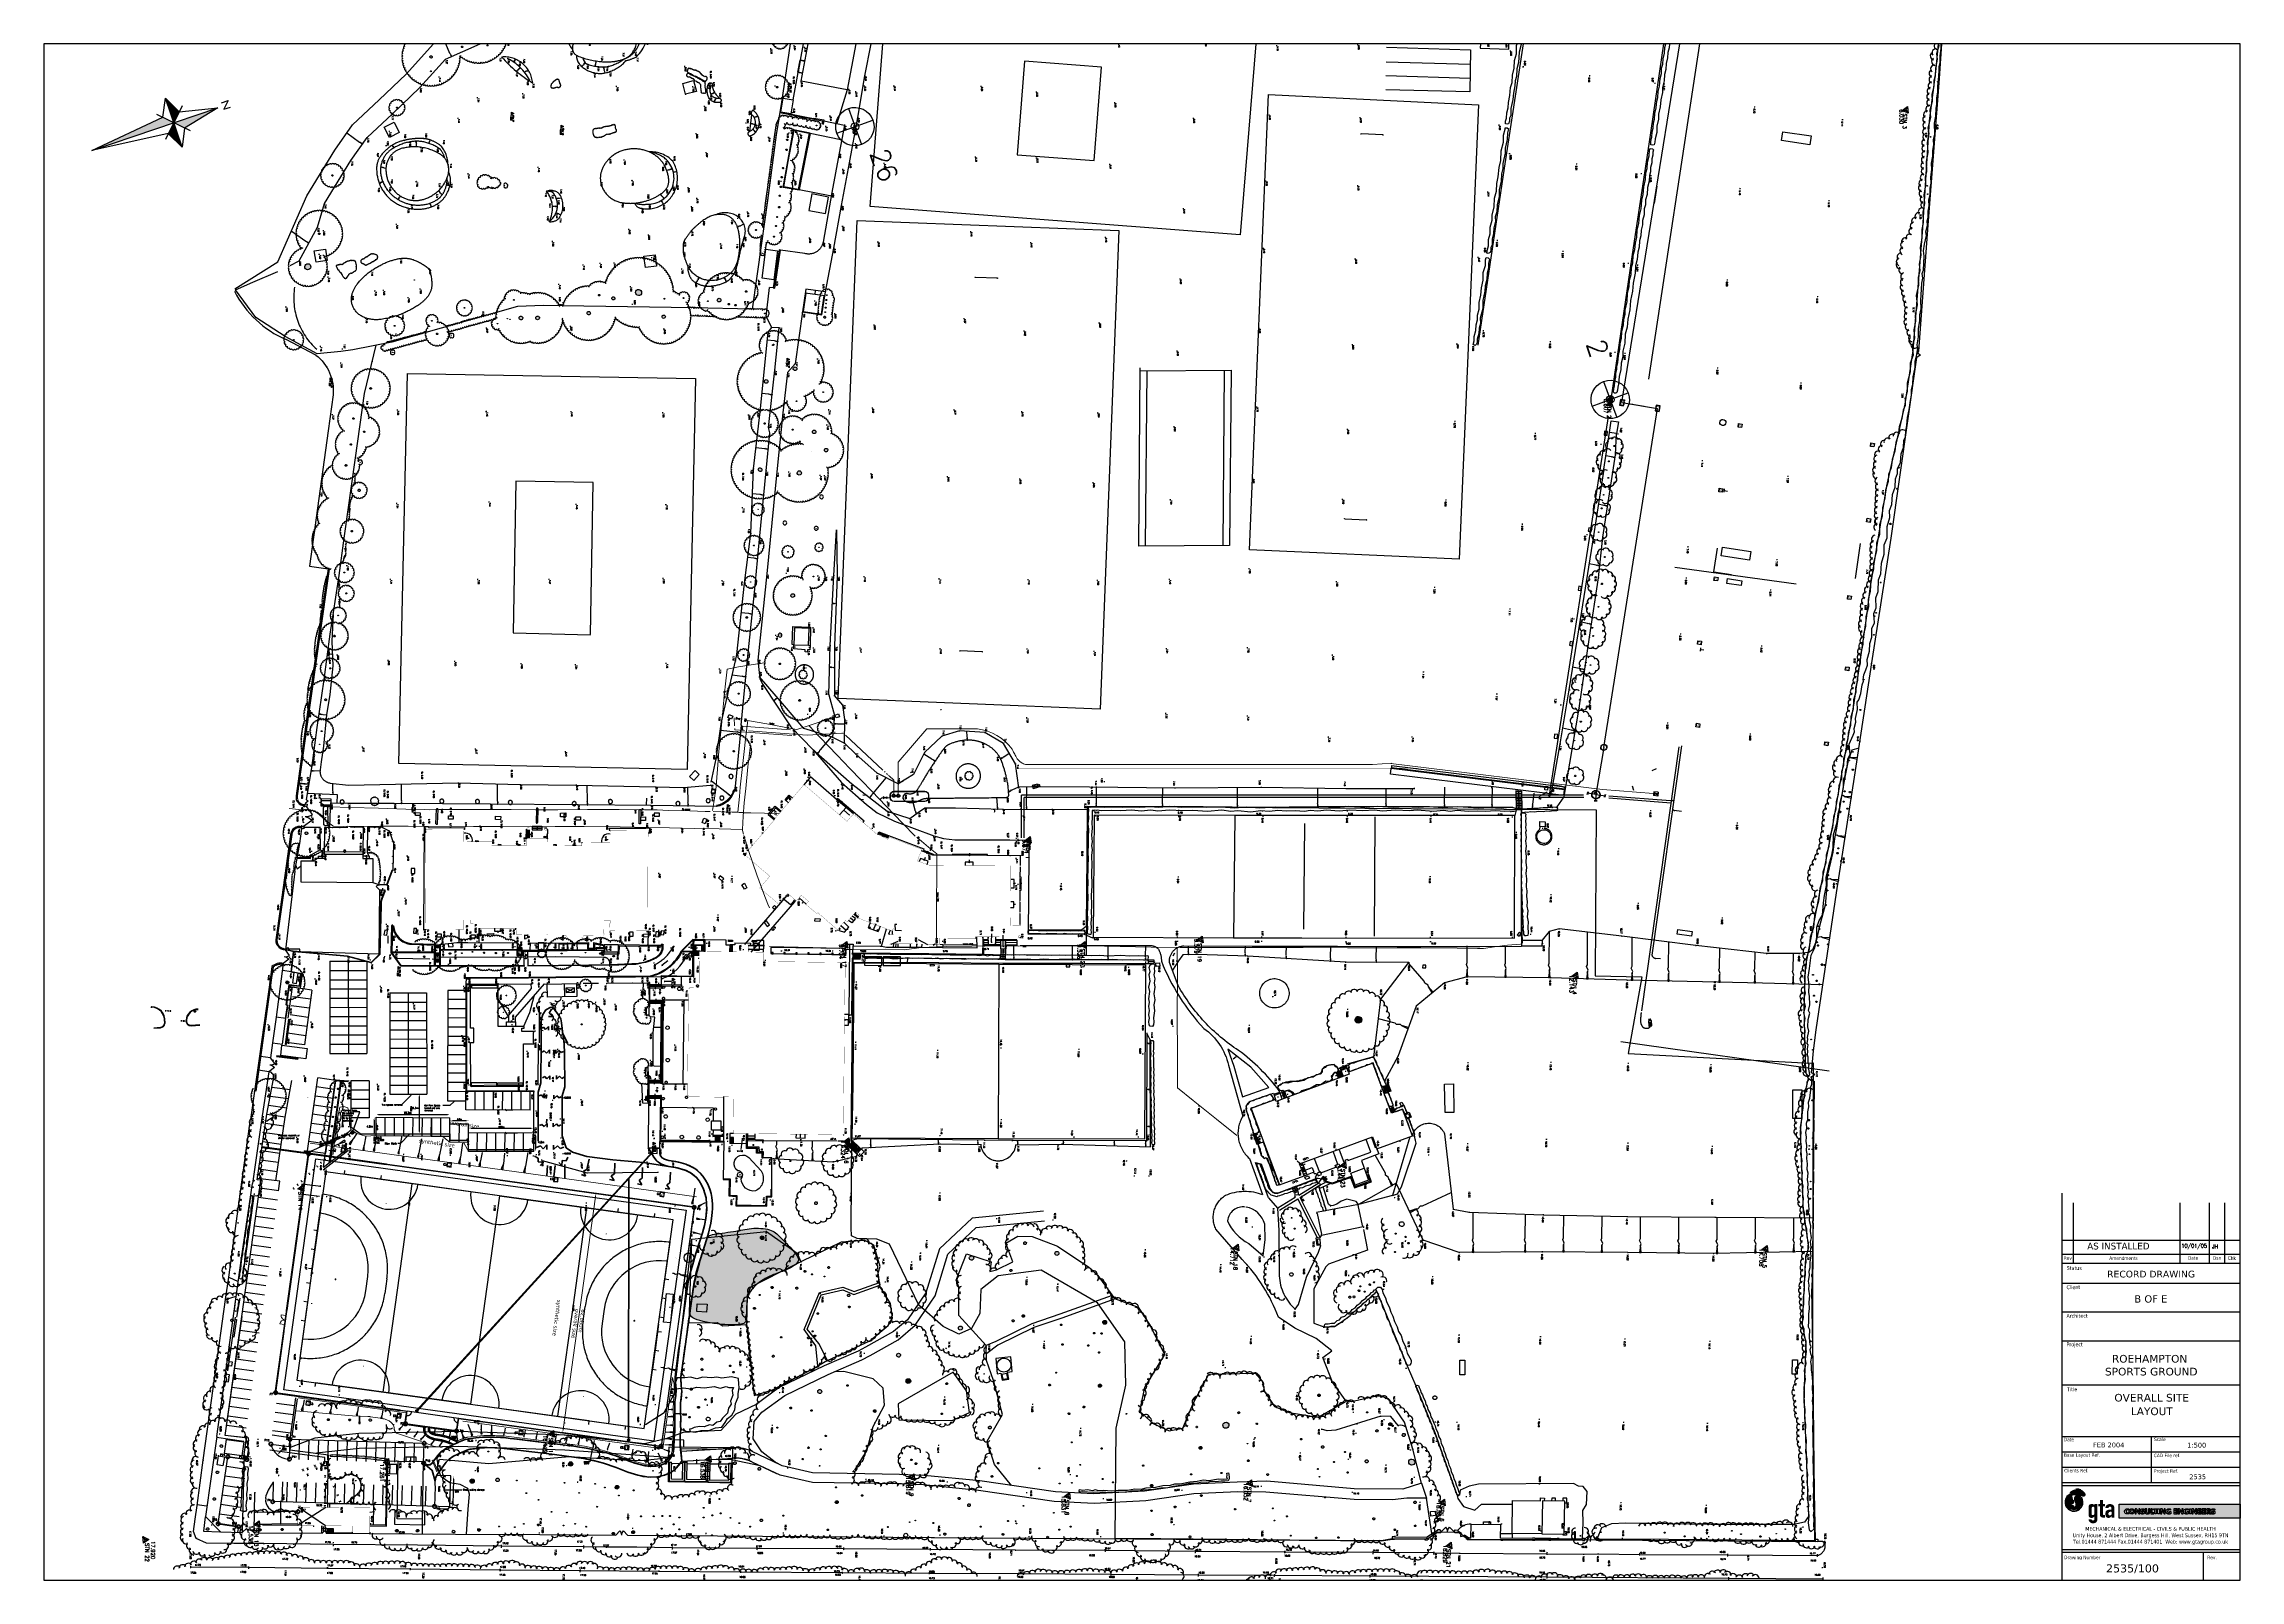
# Paper-space layout '100' of a CAD drawing. Header units: millimetres. Extents: x 0 to 1145, y 0 to 801.
# The model-space entities are those that its viewports show. They can reach past a viewport. Long polylines and large blocks are cut down to what shows.
import ezdxf
from ezdxf.enums import TextEntityAlignment as Align

# ---------------------------------------------------------------- set-up
doc = ezdxf.new("R2010")
doc.units = ezdxf.units.MM
doc.header["$LTSCALE"] = 200
doc.header["$PDSIZE"] = 200
for name, pattern in [('HIDDEN', [9.525, 6.35, -3.175]), ('layout$0$ACAD_ISO02W100', [15, 12, -3]), ('layout$0$ACAD_ISO10W100', [18.5, 12, -3, 0.5, -3]), ('layout$0$HIDDEN', [9.525, 6.35, -3.175]), ('layout$0$HIDDEN2', [4.7625, 3.175, -1.5875]), ('layout$0$layout$0$ACAD_ISO02W100', [15, 12, -3]), ('layout$0$survey$0$DASHED', [19.05, 12.7, -6.35])]:
    doc.linetypes.add(name, pattern=pattern)
for name, color, linetype in [('0-35TEXT', 3, 'Continuous'), ('Gt Hatch', 8, 'Continuous'), ('GT0-35TXT', 3, 'Continuous'), ('GT_IRRIG', 7, 'Continuous'), ('GT_TITLE', 3, 'Continuous'), ('layout$0$0-35TEXT', 3, 'Continuous'), ('layout$0$12', 1, 'Continuous'), ('layout$0$21', 8, 'Continuous'), ('layout$0$46', 1, 'Continuous'), ('layout$0$5-A-Side', 1, 'Continuous'), ('layout$0$59', 8, 'Continuous'), ('layout$0$CWAY-CHAN-PAD', 31, 'Continuous'), ('layout$0$DuctInsByOthers', 7, 'Continuous'), ('layout$0$DUCTWORK', 3, 'Continuous'), ('layout$0$ED-CHAMBER', 7, 'layout$0$HIDDEN'), ('layout$0$EX_MCWS', 7, 'Continuous'), ('layout$0$FL', 5, 'Continuous'), ('layout$0$GT Boundary', 6, 'layout$0$FENCELINE1'), ('layout$0$GT Car Park', 7, 'Continuous'), ('layout$0$GT Path', 3, 'Continuous'), ('layout$0$GT Road', 6, 'Continuous'), ('layout$0$GT Viewing', 6, 'Continuous'), ('layout$0$GT wall', 3, 'Continuous'), ('layout$0$GT-surface water', 150, 'layout$0$ACAD_ISO02W100'), ('layout$0$GT0-25', 7, 'Continuous'), ('layout$0$GTElec-sym', 6, 'Continuous'), ('layout$0$GTFWD', 30, 'Continuous'), ('layout$0$GTGAS', 30, 'layout$0$GAS'), ('layout$0$GTMECHSYM', 7, 'Continuous'), ('layout$0$GTMISC', 6, 'Continuous'), ('layout$0$GTs_maincable', 6, 'layout$0$ACAD_ISO10W100'), ('layout$0$GTsymbol', 7, 'Continuous'), ('layout$0$HOCKEY', 7, 'Continuous'), ('layout$0$IRRIG_MAIN', 5, 'Continuous'), ('layout$0$Kerb', 7, 'Continuous'), ('layout$0$layout$0$GT Drain text', 3, 'Continuous'), ('layout$0$layout$0$GTSWD', 150, 'layout$0$layout$0$ACAD_ISO02W100'), ('layout$0$MA-ARC', 130, 'Continuous'), ('layout$0$PGM-BATTER-FILL', 8, 'Continuous'), ('layout$0$RetainingWall', 7, 'Continuous'), ('layout$0$survey$0$BORDER', 8, 'Continuous'), ('layout$0$survey$0$BOUNDARY', 8, 'Continuous'), ('layout$0$survey$0$BUILDING', 8, 'Continuous'), ('layout$0$survey$0$CONTROL', 8, 'Continuous'), ('layout$0$survey$0$DETAIL', 8, 'Continuous'), ('layout$0$survey$0$LEVEL', 8, 'Continuous'), ('layout$0$survey$0$ROAD', 8, 'Continuous'), ('layout$0$survey$0$SPORTS_PITCH', 8, 'layout$0$survey$0$DASHED'), ('layout$0$survey$0$STAIRS', 8, 'Continuous'), ('layout$0$survey$0$VEGETATION', 8, 'Continuous'), ('layout$0$TEXT', 7, 'Continuous'), ('layout$0$WateringPointMain', 5, 'Continuous'), ('layout$0$Wood Fence', 3, 'layout$0$FENCELINE1'), ('N-POINT', 7, 'Continuous')]:
    doc.layers.add(name, color=color, linetype=linetype)
doc.layers.add('GT Viewport', color=7, linetype='Continuous', plot=False)
for name, color, linetype, lineweight in [('layout$0$DIMENSIONS', 7, 'Continuous', 13), ('layout$0$Fenceline', 7, 'Continuous', 13), ('SETTING-OUT', 3, 'Continuous', 50)]:
    doc.layers.add(name, color=color, linetype=linetype, lineweight=lineweight)
doc.layers.get('GT Viewport').off()
doc.layers.get('layout$0$GTs_maincable').off()
doc.styles.add('ADDRESS', font='verdana.ttf', dxfattribs={"width": 0.9, "height": 2.8})
doc.styles.add('GT1TO1', font='romans.shx', dxfattribs={"width": 0.95, "height": 2})
doc.styles.add('GT1TO200', font='romans.shx', dxfattribs={"width": 0.95, "height": 400})
doc.styles.add('GTanyheight', font='romans.shx', dxfattribs={"width": 0.95})
doc.styles.add('layout$0$GT1T0250', font='romans.shx', dxfattribs={"width": 0.95, "height": 500})
doc.styles.add('layout$0$GT1TO200', font='romans.shx', dxfattribs={"width": 0.95, "height": 400})
doc.styles.add('layout$0$GTANYHEIGHT', font='romans.shx', dxfattribs={"width": 0.95})
doc.styles.add('layout$0$layout$0$GT1TO200', font='romans.shx', dxfattribs={"width": 0.95, "height": 400})
doc.styles.add('layout$0$layout$0$GTANYHEIGHT', font='romans.shx', dxfattribs={"width": 0.95})
doc.styles.add('layout$0$ROMAN', font='verdana.ttf')
doc.styles.add('layout$0$ROMANS', font='Romans.shx')
doc.styles.add('layout$0$Standard', font='romans.shx')
doc.styles.add('layout$0$survey$0$ROMANS', font='Romans.shx')
doc.styles.add('TITLE', font='verdana.ttf')
doc.linetypes.add('layout$0$FENCELINE1', pattern='A,6.35,-2.54,[133,ltypeshp.shx,S=2.54,R=0,X=-2.54,Y=0],-2.54,25.4', length=36.83)
doc.linetypes.add('layout$0$GAS', pattern='A,12.7,-5.08,["G",layout$0$Standard,S=2.54,R=0,X=-2.54,Y=-1.27],-6.35', length=24.13)
doc.dimstyles.new('GTDIM', dxfattribs={"dimscale": 200, "dimtxt": 400, "dimasz": 2, "dimexe": 1, "dimexo": 1, "dimgap": 1, "dimtad": 2, "dimtih": 1, "dimtoh": 1, "dimdec": 0, "dimzin": 0, "dimdsep": 46, "dimtxsty": 'GT1TO200', "dimblk1": 'OBLIQUE', "dimblk2": 'OBLIQUE', "dimsah": 1, "dimcen": 3.5, "dimclrd": 7, "dimclre": 7, "dimclrt": 3, "dimadec": 0, "dimazin": 0, "dimtfac": 1, "dimtdec": 0, "dimtofl": 0, "dimtmove": 0, "dimatfit": 3, "dimldrblk": 'OBLIQUE', "dimfxl": 1, "dimtolj": 1, "dimtzin": 0, "dimarcsym": 0})
doc.dimstyles.new('layout$0$layout$0$DIRARROW', dxfattribs={"dimscale": 200, "dimtxt": 400, "dimasz": 8.5, "dimexe": 1, "dimexo": 1, "dimgap": 1, "dimtad": 2, "dimtih": 1, "dimtoh": 1, "dimdec": 4, "dimzin": 0, "dimdsep": 46, "dimtxsty": 'layout$0$layout$0$GT1TO200', "dimcen": 3.5, "dimclrd": 7, "dimclre": 7, "dimclrt": 3, "dimadec": 0, "dimazin": 0, "dimtfac": 1, "dimtdec": 4, "dimtofl": 0, "dimtmove": 0, "dimatfit": 3, "dimfxl": 1, "dimtolj": 1, "dimtzin": 0, "dimarcsym": 0})
doc.dimstyles.new('layout$0$layout$0$NOTEARROW', dxfattribs={"dimscale": 200, "dimtxt": 2, "dimasz": 3, "dimexe": 1, "dimexo": 1, "dimgap": 1, "dimtad": 2, "dimtih": 1, "dimtoh": 1, "dimdec": 4, "dimzin": 0, "dimdsep": 46, "dimtxsty": 'layout$0$layout$0$GTANYHEIGHT', "dimcen": 3.5, "dimclrd": 7, "dimclre": 7, "dimclrt": 3, "dimadec": 0, "dimazin": 0, "dimtfac": 1, "dimtdec": 4, "dimtofl": 0, "dimtmove": 0, "dimatfit": 3, "dimfxl": 1, "dimtolj": 1, "dimtzin": 0, "dimarcsym": 0})
doc.dimstyles.new('layout$0$NOTEARROW', dxfattribs={"dimscale": 250, "dimtxt": 2, "dimasz": 3, "dimexe": 1, "dimexo": 1, "dimgap": 1, "dimtad": 2, "dimtih": 1, "dimtoh": 1, "dimdec": 4, "dimzin": 0, "dimdsep": 46, "dimtxsty": 'layout$0$GTANYHEIGHT', "dimcen": 3.5, "dimclrd": 7, "dimclre": 7, "dimclrt": 3, "dimadec": 0, "dimazin": 0, "dimtfac": 1, "dimtdec": 4, "dimtofl": 0, "dimtmove": 0, "dimatfit": 3, "dimfxl": 1, "dimtolj": 1, "dimtzin": 0, "dimarcsym": 0})
doc.dimstyles.new('NOTEARROW', dxfattribs={"dimscale": 200, "dimtxt": 2, "dimasz": 3, "dimexe": 1, "dimexo": 1, "dimgap": 1, "dimtad": 2, "dimtih": 1, "dimtoh": 1, "dimdec": 4, "dimzin": 0, "dimdsep": 46, "dimtxsty": 'GTanyheight', "dimcen": 3.5, "dimclrd": 7, "dimclre": 7, "dimclrt": 3, "dimadec": 0, "dimazin": 0, "dimtfac": 1, "dimtdec": 4, "dimtofl": 0, "dimtmove": 0, "dimatfit": 3, "dimfxl": 1, "dimtolj": 1, "dimtzin": 0, "dimarcsym": 0})

# ---------------------------------------------------------------- blocks, each defined once
blk = doc.blocks.new('A0')
at = {"layer": 'GT_TITLE'}
h = blk.add_hatch(color=156, dxfattribs=at)
h.paths.add_polyline_path([(1056.6, 45.8), (1056.6, 45.7), (1057.1, 45.4), (1057.2, 45.3), (1057.4, 45.7), (1057.6, 46), (1058, 46.3), (1058.3, 46.6), (1058.8, 47), (1058.5, 46.9), (1058, 46.7), (1057.5, 46.4)])
h.paths.add_polyline_path([(1061.3, 47.1), (1061.6, 47), (1061.9, 47), (1061.8, 47.1), (1061.5, 47.3), (1060.8, 47.5), (1059.9, 47.5), (1059.4, 47.4), (1059.8, 47.1)])
h = blk.add_hatch(color=156, dxfattribs=at)
h.paths.add_polyline_path([(1059.9, 46.9), (1059.5, 46.8), (1059.2, 46.7), (1058.9, 46.6), (1058.7, 46.5), (1058.4, 46.2), (1058.1, 45.9), (1057.9, 45.7), (1057.7, 45.5), (1057.5, 45.2), (1057.5, 45.1), (1057.4, 45), (1057.4, 44.9), (1057.3, 44.8), (1057.3, 44.8), (1057.3, 44.7), (1057.2, 44.6), (1057.2, 44.5), (1057.2, 44.4), (1057.2, 44.3, -0.190874), (1060.1, 44.2), (1060.1, 44.2), (1060.4, 44.3), (1061.1, 44.4), (1061.8, 44.3), (1062.2, 44.3), (1062.2, 44.4), (1062.2, 44.5), (1062.3, 44.5), (1062.3, 44.4), (1062.4, 44.3), (1062.6, 44.2), (1062.7, 44.1), (1062.9, 44), (1063.8, 44), (1064.1, 44.1), (1064.2, 44.2), (1064.1, 44.3), (1064, 44.4), (1064.3, 44.5), (1064.3, 44.6), (1064.2, 44.7), (1064.2, 44.8), (1064.1, 44.9), (1064, 45), (1064, 45.1), (1063.9, 45.2), (1063.8, 45.3), (1063.7, 45.4), (1063.7, 45.5), (1063.6, 45.6), (1063.5, 45.7), (1063.4, 45.8), (1063.3, 45.9), (1063.2, 46), (1062.9, 46.2), (1062.6, 46.5), (1062.1, 46.7), (1061.8, 46.8), (1061.4, 46.9)])
h.paths.add_polyline_path([(1061.5, 45.7), (1061.8, 45.7), (1061.8, 45.5), (1061.7, 45.3), (1061.7, 45.2), (1061.3, 44.9), (1061, 44.6), (1060.7, 44.8), (1060.2, 45.1), (1059.7, 45.5), (1060.7, 45.7)], flags=16)
h.paths.add_polyline_path([(1063.5, 44.9, -1.000001), (1062.9, 44.9, -1.000001)], flags=16)
for color, points in [(32, [(1057.4, 44.9), (1057.4, 44.9), (1057.4, 45), (1057.5, 45.1, 4.832718), (1061.1, 44.4), (1060.8, 44.4, -4.910985)]), (156, [(1060.1, 44.2), (1059.9, 44.1), (1059.8, 44), (1059.6, 43.9), (1059.5, 43.8), (1059.4, 43.7), (1059.2, 43.6), (1059.1, 43.4), (1059, 43.3), (1058.9, 43.1), (1058.9, 42.9), (1058.9, 42.8), (1058.9, 42.5), (1058.9, 42.4), (1058.9, 42.2), (1058.9, 41.9), (1058.9, 41.8), (1058.9, 41.7), (1059, 41.5), (1059, 41.3), (1059.1, 41.2), (1059.1, 41.1), (1059.2, 40.9), (1059.3, 40.8), (1059.3, 40.7), (1059.3, 40.6), (1059.4, 40.3), (1059.5, 40.1), (1059.5, 39.9), (1059.5, 39.8), (1059.5, 39.7), (1059.5, 39.5), (1059.5, 39.2), (1059.5, 38.9), (1059.5, 38.7), (1059.4, 38.6), (1059.4, 38.5), (1059.4, 38.3), (1059.4, 38.2), (1059.4, 38.1), (1059.3, 38), (1059.3, 37.9), (1059.3, 37.8), (1059.2, 37.7), (1059.2, 37.6), (1059.1, 37.5), (1059, 37.4), (1058.9, 37.3), (1058.8, 37.3), (1058.8, 37.4), (1058.8, 37.5), (1058.7, 37.6), (1058.7, 37.7), (1058.6, 37.8), (1058.6, 37.9), (1058.6, 38), (1058.5, 38.1), (1058.4, 38.2), (1058.4, 38.3), (1058.3, 38.4), (1058.3, 38.5), (1058.2, 38.6), (1058.1, 38.7), (1058, 38.8), (1057.9, 38.9), (1056.8, 39), (1056.6, 39.2), (1056.8, 39.3), (1057, 39.4), (1057.2, 39.5), (1057.3, 39.6), (1057.4, 39.7), (1057.6, 39.8), (1057.7, 39.9), (1057.8, 40), (1057.9, 40.1), (1058, 40.3), (1058, 40.4), (1058.1, 40.5), (1058.1, 40.6), (1058.1, 40.7), (1058.1, 40.8), (1058.2, 40.9), (1058.1, 41), (1058.1, 41.1), (1058.1, 41.2), (1058.1, 41.3), (1058, 41.4), (1058, 41.5), (1057.9, 41.6), (1057.8, 41.7), (1057.7, 41.8), (1057.7, 41.9), (1057.5, 42.1), (1057.5, 42.2), (1057.4, 42.3), (1057.4, 42.4), (1057.3, 42.5), (1057.3, 42.6), (1057.3, 42.8), (1057.2, 42.9), (1057.2, 43), (1057.2, 43.1), (1057.2, 43.2), (1057.1, 43.3), (1057.1, 43.4), (1057.1, 43.5), (1057.1, 43.6), (1057.1, 43.7), (1057.1, 43.8), (1057.1, 43.9), (1057.1, 44), (1057.1, 44.1), (1057.2, 44.2), (1057.2, 44.3, 0.320099), (1054.5, 40.6, 1), (1062.4, 40.6, 0.295148)])]:
    blk.add_hatch(color=color, dxfattribs=at).paths.add_polyline_path(points)
h = blk.add_hatch(color=156, dxfattribs=at)
h.paths.add_polyline_path([(1076.3, 37.5), (1076.3, 37.6), (1076.5, 37.9), (1076.6, 38), (1076.9, 38.2), (1077.1, 38.2), (1077.3, 38.2), (1077.3, 38.2), (1077.5, 38.2), (1077.7, 38.1), (1077.8, 37.9), (1077.9, 37.6), (1077.9, 36.7), (1077.6, 36.7), (1076.8, 36.7), (1076.6, 36.7), (1076.2, 36.6), (1075.8, 36.5), (1075.4, 36.3), (1075.1, 35.9), (1074.9, 35.6), (1074.8, 35), (1074.7, 34.4), (1074.7, 34.2), (1074.8, 34), (1074.9, 33.6), (1075, 33.3), (1075.1, 33), (1075.3, 32.8), (1075.9, 32.5), (1076.2, 32.4), (1076.6, 32.4), (1077, 32.5), (1077.4, 32.7), (1077.6, 32.9), (1078, 33.2), (1078, 32.5), (1079.5, 32.5), (1079.5, 37.6), (1079.5, 37.9), (1079.5, 38.2), (1079.3, 38.4), (1079.1, 38.8), (1078.9, 39.1), (1078.5, 39.3), (1078.2, 39.5), (1077.6, 39.6), (1076.9, 39.6), (1076.6, 39.6), (1076.2, 39.5), (1075.8, 39.3), (1075.3, 38.9), (1075, 38.5), (1074.8, 37.8), (1074.8, 37.5)])
h.paths.add_polyline_path([(1077, 35.5), (1077.2, 35.6), (1077.3, 35.6), (1077.8, 35.6), (1078, 35.5), (1078, 34.4), (1077.8, 34), (1077.5, 33.8), (1077.3, 33.7), (1077.2, 33.7), (1077, 33.7), (1076.7, 33.8), (1076.5, 34.1), (1076.4, 34.2), (1076.4, 34.4), (1076.3, 34.5), (1076.3, 34.7), (1076.4, 35), (1076.6, 35.2), (1076.7, 35.4)], flags=16)
h.paths.add_polyline_path([(1071.9, 38.5), (1071.9, 34), (1071.9, 33.8), (1072.1, 33.4), (1072.4, 32.9), (1072.9, 32.7), (1073.5, 32.5), (1074.5, 32.5), (1074.5, 33.9), (1074.1, 33.9), (1073.8, 33.9), (1073.6, 34.1), (1073.5, 34.4), (1073.5, 38.5), (1074.5, 38.5), (1074.5, 39.6), (1073.5, 39.6), (1073.5, 41.7), (1071.9, 41.7), (1071.9, 39.6), (1071.1, 39.6), (1071.1, 38.5)])
h.paths.add_polyline_path([(1069.1, 39), (1068.8, 39.2), (1068.6, 39.4), (1068.3, 39.6), (1068, 39.6), (1067.3, 39.6), (1067.1, 39.6), (1066.8, 39.5), (1066.5, 39.3), (1066.3, 39.1), (1066.1, 38.8), (1066, 38.3), (1066, 37.7), (1066, 34.4), (1066, 34.1), (1066, 33.9), (1066, 33.7), (1066.1, 33.3), (1066.3, 33), (1066.6, 32.7), (1067, 32.5), (1067.4, 32.4), (1067.8, 32.4), (1068, 32.5), (1068.3, 32.6), (1068.6, 32.7), (1068.9, 33), (1069, 33.1), (1069, 31.6), (1069, 31.5), (1068.9, 31.3), (1068.8, 31.1), (1068.5, 31.1), (1068.2, 31.1), (1068.1, 31.1), (1068, 31.1), (1067.8, 31.3), (1067.6, 31.5), (1067.5, 31.7), (1066, 31.7), (1066, 31.5), (1066.1, 31.1), (1066.3, 30.6), (1066.6, 30.3), (1066.9, 30), (1067.4, 29.8), (1067.8, 29.6), (1068.8, 29.6), (1069.1, 29.7), (1069.4, 29.8), (1069.8, 30), (1070.1, 30.3), (1070.4, 30.7), (1070.6, 31.4), (1070.6, 39.6), (1069.1, 39.6)])
h.paths.add_polyline_path([(1069, 37.8), (1069.1, 37.6), (1069.1, 34.4), (1069, 34.3), (1068.8, 34.1), (1068.7, 34), (1068.5, 33.9), (1068.2, 33.9), (1068, 33.9), (1067.9, 34), (1067.8, 34.1), (1067.6, 34.3), (1067.6, 34.6), (1067.6, 37.4), (1067.6, 37.5), (1067.7, 37.8), (1067.8, 38.1), (1068, 38.1), (1068.2, 38.2), (1068.4, 38.2), (1068.6, 38.2), (1068.8, 38.1)], flags=16)
h = blk.add_hatch(color=32, dxfattribs=at)
h.paths.add_polyline_path([(1145, 32.3), (1145, 39.5), (1081.9, 39.5), (1081.9, 32.3)])
h.paths.add_polyline_path([(1119.9, 34.5), (1119.9, 37.1), (1120.7, 37.1), (1121.8, 35.5), (1121.8, 37.1), (1122.4, 37.1), (1122.4, 34.5), (1121.8, 34.5), (1120.6, 36.2), (1120.6, 34.5)], flags=16)
h.paths.add_polyline_path([(1119.4, 34.5), (1118.6, 34.5), (1118.6, 37.1), (1119.4, 37.1)], flags=16)
h.paths.add_polyline_path([(1118.1, 34.6), (1117.8, 34.5), (1117.5, 34.4), (1116.8, 34.4), (1116.4, 34.6), (1116.1, 34.7), (1115.9, 35), (1115.7, 35.3), (1115.7, 35.5), (1115.6, 35.6), (1115.6, 36), (1115.7, 36.3), (1115.8, 36.6), (1116.1, 36.8), (1116.4, 37), (1116.7, 37.1), (1116.9, 37.2), (1117.5, 37.2), (1117.8, 37.1), (1118, 37), (1118, 36.4), (1117.9, 36.4), (1117.6, 36.6), (1117.5, 36.6), (1117, 36.6), (1116.8, 36.5), (1116.6, 36.3), (1116.4, 36), (1116.4, 35.5), (1116.6, 35.3), (1116.7, 35.1), (1116.9, 35), (1117, 35), (1117.3, 35), (1117.4, 35), (1117.4, 35.8), (1118.1, 35.8)], flags=16)
h.paths.add_polyline_path([(1123, 34.5), (1123, 37.1), (1124.8, 37.1), (1124.8, 36.6), (1123.7, 36.6), (1123.7, 36.1), (1124.7, 36.1), (1124.7, 35.6), (1123.7, 35.6), (1123.7, 35), (1124.9, 35), (1124.9, 34.5)], flags=16)
h.paths.add_polyline_path([(1115.3, 34.5), (1114.7, 34.5), (1113.4, 36.2), (1113.4, 34.5), (1112.8, 34.5), (1112.8, 37.1), (1113.5, 37.1), (1114.7, 35.5), (1114.7, 37.1), (1115.3, 37.1)], flags=16)
h.paths.add_polyline_path([(1125.3, 34.5), (1125.3, 37.1), (1127.1, 37.1), (1127.1, 36.6), (1126, 36.6), (1126, 36.1), (1127, 36.1), (1127, 35.6), (1126, 35.6), (1126, 35), (1127.2, 35), (1127.2, 34.5)], flags=16)
h.paths.add_polyline_path([(1127.6, 34.5), (1127.6, 37.1), (1128.9, 37.1), (1129.1, 37.1), (1129.2, 37), (1129.4, 36.9), (1129.5, 36.8), (1129.6, 36.6), (1129.6, 36.1), (1129.6, 36), (1129.4, 35.9), (1129.2, 35.7), (1129.1, 35.7), (1129.9, 34.5), (1129, 34.5), (1128.4, 35.5), (1128.3, 35.5), (1128.3, 34.5)], flags=16)
h.paths.add_polyline_path([(1112.4, 34.5), (1110.5, 34.5), (1110.5, 37.1), (1112.4, 37.1), (1112.4, 36.6), (1111.3, 36.6), (1111.3, 36.1), (1112.3, 36.1), (1112.3, 35.6), (1111.3, 35.6), (1111.3, 35), (1112.4, 35)], flags=16)
h.paths.add_polyline_path([(1128.3, 36), (1128.3, 36.6), (1128.6, 36.6), (1128.8, 36.6), (1128.9, 36.4), (1128.9, 36.2), (1128.8, 36.1), (1128.7, 36), (1128.6, 36)], flags=0)
h.paths.add_polyline_path([(1130, 34.6), (1130, 35.2), (1130.1, 35.2), (1130.3, 35), (1130.5, 35), (1130.7, 34.9), (1130.8, 34.9), (1131, 35), (1131.2, 35.1), (1131.2, 35.2), (1131.2, 35.3), (1131.1, 35.4), (1131, 35.5), (1130.8, 35.5), (1130.5, 35.7), (1130.2, 35.8), (1130.1, 36), (1130, 36.1), (1130, 36.6), (1130.1, 36.8), (1130.2, 36.9), (1130.5, 37.1), (1130.8, 37.2), (1131.3, 37.2), (1131.5, 37.1), (1131.8, 37), (1131.8, 36.5), (1131.7, 36.5), (1131.5, 36.6), (1131.3, 36.7), (1131.1, 36.7), (1131, 36.7), (1130.8, 36.6), (1130.8, 36.6), (1130.7, 36.5), (1130.7, 36.4), (1130.9, 36.2), (1131.1, 36.2), (1131.4, 36), (1131.6, 36), (1131.7, 35.8), (1131.9, 35.7), (1131.9, 35.5), (1131.9, 35.1), (1131.9, 34.9), (1131.8, 34.8), (1131.6, 34.6), (1131.4, 34.5), (1131.3, 34.5), (1131.1, 34.4), (1130.4, 34.4), (1130.2, 34.5)], flags=16)
h.paths.add_polyline_path([(1108.9, 34.6), (1108.6, 34.5), (1108.3, 34.4), (1107.5, 34.4), (1107.1, 34.6), (1106.9, 34.7), (1106.6, 35), (1106.5, 35.3), (1106.4, 35.5), (1106.4, 35.6), (1106.4, 36), (1106.5, 36.3), (1106.6, 36.6), (1106.8, 36.8), (1107.1, 37), (1107.4, 37.1), (1107.6, 37.2), (1108.2, 37.2), (1108.6, 37.1), (1108.8, 37), (1108.8, 36.4), (1108.7, 36.4), (1108.4, 36.6), (1108.2, 36.6), (1107.8, 36.6), (1107.6, 36.5), (1107.3, 36.3), (1107.2, 36), (1107.2, 35.5), (1107.3, 35.3), (1107.5, 35.1), (1107.6, 35), (1107.7, 35), (1108.1, 35), (1108.2, 35), (1108.2, 35.8), (1108.9, 35.8)], flags=16)
h.paths.add_polyline_path([(1106, 34.5), (1105.4, 34.5), (1104.2, 36.2), (1104.2, 34.5), (1103.5, 34.5), (1103.5, 37.1), (1104.3, 37.1), (1105.4, 35.5), (1105.4, 37.1), (1106, 37.1)], flags=16)
h.paths.add_polyline_path([(1103, 34.5), (1102.2, 34.5), (1102.2, 37.1), (1103, 37.1)], flags=16)
h.paths.add_polyline_path([(1102, 36.6), (1101.3, 36.6), (1101.3, 34.5), (1100.5, 34.5), (1100.5, 36.6), (1099.9, 36.6), (1099.9, 37.1), (1102, 37.1)], flags=16)
h.paths.add_polyline_path([(1100.1, 34.5), (1098.4, 34.5), (1098.4, 37.1), (1099.1, 37.1), (1099.1, 35), (1100.1, 35)], flags=16)
h.paths.add_polyline_path([(1097.9, 35.3), (1097.8, 35.1), (1097.7, 34.8), (1097.5, 34.7), (1097.3, 34.5), (1097.1, 34.5), (1096.4, 34.5), (1096.2, 34.5), (1096, 34.6), (1095.8, 34.7), (1095.6, 34.9), (1095.5, 35.3), (1095.5, 37.1), (1096.3, 37.1), (1096.3, 35.3), (1096.3, 35.2), (1096.5, 35), (1096.7, 34.9), (1096.8, 34.9), (1096.9, 34.9), (1097, 35), (1097.1, 35.1), (1097.2, 35.3), (1097.2, 37.1), (1097.9, 37.1)], flags=16)
h.paths.add_polyline_path([(1095.2, 35.1), (1095.1, 34.9), (1095, 34.8), (1094.8, 34.6), (1094.7, 34.5), (1094.5, 34.5), (1094.3, 34.4), (1093.7, 34.4), (1093.4, 34.5), (1093.2, 34.6), (1093.2, 35.2), (1093.3, 35.2), (1093.6, 35), (1093.7, 35), (1093.9, 34.9), (1094, 34.9), (1094.3, 35), (1094.4, 35.1), (1094.4, 35.2), (1094.4, 35.3), (1094.3, 35.4), (1094.2, 35.5), (1094.1, 35.5), (1093.7, 35.7), (1093.4, 35.8), (1093.3, 36), (1093.2, 36.1), (1093.2, 36.6), (1093.3, 36.8), (1093.4, 36.9), (1093.7, 37.1), (1094, 37.2), (1094.5, 37.2), (1094.8, 37.1), (1095, 37), (1095, 36.5), (1094.9, 36.5), (1094.7, 36.6), (1094.5, 36.7), (1094.4, 36.7), (1094.2, 36.7), (1094.1, 36.6), (1094, 36.6), (1093.9, 36.5), (1093.9, 36.4), (1094.1, 36.2), (1094.3, 36.2), (1094.6, 36), (1094.8, 36), (1095, 35.8), (1095.1, 35.7), (1095.2, 35.5)], flags=16)
h.paths.add_polyline_path([(1092.8, 34.5), (1092.2, 34.5), (1090.9, 36.2), (1090.9, 34.5), (1090.3, 34.5), (1090.3, 37.1), (1091, 37.1), (1092.2, 35.5), (1092.2, 37.1), (1092.8, 37.1)], flags=16)
edge = h.paths.add_edge_path(flags=16)
edge.add_ellipse((1088.6, 35.8), major_axis=(0, 1.38), ratio=0.977712, start_angle=0, end_angle=360)
edge = h.paths.add_edge_path(flags=0)
edge.add_ellipse((1088.6, 35.8), major_axis=(0, 0.865), ratio=0.672126, start_angle=0, end_angle=360)
h.paths.add_polyline_path([(1087.1, 34.7), (1087, 34.5), (1086.9, 34.5), (1086.6, 34.5), (1086, 34.5), (1085.6, 34.6), (1085.2, 34.8), (1085, 35.1), (1084.9, 35.3), (1084.9, 35.5), (1084.8, 35.5), (1084.8, 36.1), (1084.9, 36.3), (1085, 36.5), (1085.2, 36.7), (1085.5, 37), (1085.8, 37.1), (1086, 37.2), (1086.5, 37.2), (1086.8, 37.1), (1087, 37), (1087, 36.5), (1086.9, 36.5), (1086.7, 36.6), (1086.5, 36.6), (1086.2, 36.6), (1086.1, 36.6), (1085.8, 36.4), (1085.7, 36.2), (1085.6, 35.9), (1085.6, 35.7), (1085.7, 35.4), (1085.8, 35.2), (1086, 35.1), (1086.1, 35), (1086.2, 35), (1086.6, 35), (1086.8, 35.1), (1087, 35.2), (1087.1, 35.2)], flags=16)
for p, q in [((1145, 801), (0, 801)), ((0, 801), (0, 0)), ((1145, 0), (1145, 801)), ((1052.2, 0), (1052.2, 201.7)), ((1052.2, 154.8), (1145, 154.8)), ((1052.2, 139.8), (1145, 139.8)), ((1052.2, 124.8), (1145, 124.8)), ((1052.2, 101.8), (1145, 101.8)), ((1052.2, 74.8), (1145, 74.8)), ((1098.6, 74.8), (1098.6, 50.8)), ((1052.2, 66.8), (1145, 66.8)), ((1052.2, 58.8), (1145, 58.8)), ((1052.2, 50.8), (1145, 50.8)), ((1052.2, 49.3), (1145, 49.3)), ((1052.2, 16), (1145, 16)), ((1052.2, 14.5), (1145, 14.5)), ((1126, 0), (1126, 14.5)), ((0, 0), (1145, 0))]:
    blk.add_line(p, q, dxfattribs=at)
at = {"layer": 'GT_TITLE', "color": 3}
for p, q in [((1058.1, 165.2), (1058.1, 196.7)), ((1113.8, 165.2), (1113.8, 196.7)), ((1129, 165.2), (1129, 196.7)), ((1137, 165.2), (1137, 196.7)), ((1052.2, 169.9), (1145, 169.9)), ((1052.2, 165.2), (1145, 165.2))]:
    blk.add_line(p, q, dxfattribs=at)
at = {"layer": 'GT_TITLE', "color": 9}
for p, q in [((1058.1, 45.9), (1057.9, 45.7)), ((1058.4, 46.2), (1058.1, 45.9)), ((1058.7, 46.5), (1058.4, 46.2)), ((1058.9, 46.6), (1058.7, 46.5)), ((1059.2, 46.7), (1058.9, 46.6)), ((1059.5, 46.8), (1059.2, 46.7)), ((1059.9, 46.9), (1059.5, 46.8)), ((1061.4, 46.9), (1059.9, 46.9)), ((1061.8, 46.8), (1061.4, 46.9)), ((1062.1, 46.7), (1061.8, 46.8)), ((1062.6, 46.5), (1062.1, 46.7)), ((1062.9, 46.2), (1062.6, 46.5)), ((1063.2, 46), (1062.9, 46.2)), ((1063.3, 45.9), (1063.2, 46)), ((1063.4, 45.8), (1063.3, 45.9)), ((1063.5, 45.7), (1063.4, 45.8)), ((1056.8, 39.3), (1056.6, 39.2)), ((1056.6, 39.2), (1056.8, 39)), ((1057, 39.4), (1056.8, 39.3)), ((1056.8, 39), (1057.9, 38.9)), ((1057.2, 39.5), (1057, 39.4)), ((1057.2, 44.2), (1057.1, 44.1)), ((1057.1, 44.1), (1057.1, 44)), ((1057.1, 44), (1057.1, 43.9)), ((1057.1, 43.9), (1057.1, 43.8)), ((1057.1, 43.8), (1057.1, 43.7)), ((1057.1, 43.7), (1057.1, 43.6)), ((1057.1, 43.6), (1057.1, 43.5)), ((1057.1, 43.5), (1057.1, 43.4)), ((1057.1, 43.4), (1057.1, 43.3)), ((1057.1, 43.3), (1057.2, 43.2)), ((1057.3, 44.7), (1057.2, 44.6)), ((1057.2, 44.6), (1057.2, 44.5)), ((1057.2, 44.5), (1057.2, 44.4)), ((1057.2, 44.4), (1057.2, 44.3)), ((1057.2, 44.3), (1057.2, 44.2)), ((1057.2, 43.2), (1057.2, 43.1)), ((1057.2, 43.1), (1057.2, 43)), ((1057.2, 43), (1057.2, 42.9)), ((1057.2, 42.9), (1057.3, 42.8)), ((1057.3, 39.6), (1057.2, 39.5)), ((1057.4, 44.9), (1057.3, 44.8)), ((1057.3, 44.8), (1057.3, 44.8)), ((1057.3, 44.8), (1057.3, 44.7)), ((1057.3, 42.8), (1057.3, 42.6)), ((1057.3, 42.6), (1057.3, 42.5)), ((1057.3, 42.5), (1057.4, 42.4)), ((1057.4, 39.7), (1057.3, 39.6)), ((1057.5, 45.1), (1057.4, 45)), ((1057.4, 45), (1057.4, 44.9)), ((1057.4, 42.4), (1057.4, 42.3)), ((1057.4, 42.3), (1057.5, 42.2)), ((1057.6, 39.8), (1057.4, 39.7)), ((1057.7, 45.5), (1057.5, 45.2)), ((1057.5, 45.2), (1057.5, 45.1)), ((1057.5, 42.2), (1057.5, 42.1)), ((1057.5, 42.1), (1057.7, 41.9)), ((1057.7, 39.9), (1057.6, 39.8)), ((1057.9, 45.7), (1057.7, 45.5)), ((1057.7, 41.9), (1057.7, 41.8)), ((1057.7, 41.8), (1057.8, 41.7)), ((1057.8, 40), (1057.7, 39.9)), ((1057.8, 41.7), (1057.9, 41.6)), ((1057.9, 40.1), (1057.8, 40)), ((1057.9, 41.6), (1058, 41.5)), ((1058, 40.3), (1057.9, 40.1)), ((1057.9, 38.9), (1058, 38.8)), ((1058, 41.5), (1058, 41.4)), ((1058, 41.4), (1058.1, 41.3)), ((1058.1, 40.5), (1058, 40.4)), ((1058, 40.4), (1058, 40.3)), ((1058, 38.8), (1058.1, 38.7)), ((1058.1, 41.3), (1058.1, 41.2)), ((1058.1, 41.2), (1058.1, 41.1)), ((1058.1, 41.1), (1058.1, 41)), ((1058.1, 41), (1058.2, 40.9)), ((1058.2, 40.9), (1058.1, 40.8)), ((1058.1, 40.8), (1058.1, 40.7)), ((1058.1, 40.7), (1058.1, 40.6)), ((1058.1, 40.6), (1058.1, 40.5)), ((1058.1, 38.7), (1058.2, 38.6)), ((1058.2, 38.6), (1058.3, 38.5)), ((1058.3, 38.5), (1058.3, 38.4)), ((1058.3, 38.4), (1058.4, 38.3)), ((1058.4, 38.3), (1058.4, 38.2)), ((1058.4, 38.2), (1058.5, 38.1)), ((1058.5, 38.1), (1058.6, 38)), ((1058.6, 38), (1058.6, 37.9)), ((1058.6, 37.9), (1058.6, 37.8)), ((1058.6, 37.8), (1058.7, 37.7)), ((1058.7, 37.7), (1058.7, 37.6)), ((1058.7, 37.6), (1058.8, 37.5)), ((1058.8, 37.5), (1058.8, 37.4)), ((1058.8, 37.4), (1058.8, 37.3)), ((1058.8, 37.3), (1058.9, 37.3)), ((1058.9, 43.1), (1059, 43.3)), ((1058.9, 42.9), (1058.9, 43.1)), ((1058.9, 42.8), (1058.9, 42.9)), ((1058.9, 42.5), (1058.9, 42.8)), ((1058.9, 42.4), (1058.9, 42.5)), ((1058.9, 42.2), (1058.9, 42.4)), ((1058.9, 41.9), (1058.9, 42.2)), ((1058.9, 41.8), (1058.9, 41.9)), ((1058.9, 41.7), (1058.9, 41.8)), ((1059, 41.5), (1058.9, 41.7)), ((1058.9, 37.3), (1059, 37.4)), ((1059, 43.3), (1059.1, 43.4)), ((1059, 41.3), (1059, 41.5)), ((1059.1, 41.2), (1059, 41.3)), ((1059, 37.4), (1059.1, 37.5)), ((1059.1, 43.4), (1059.2, 43.6)), ((1059.1, 41.1), (1059.1, 41.2)), ((1059.2, 40.9), (1059.1, 41.1)), ((1059.1, 37.5), (1059.2, 37.6)), ((1059.2, 43.6), (1059.4, 43.7)), ((1059.3, 40.8), (1059.2, 40.9)), ((1059.2, 37.7), (1059.3, 37.8)), ((1059.2, 37.6), (1059.2, 37.7)), ((1059.3, 40.7), (1059.3, 40.8)), ((1059.3, 40.6), (1059.3, 40.7)), ((1059.4, 40.3), (1059.3, 40.6)), ((1059.3, 38), (1059.4, 38.1)), ((1059.3, 37.9), (1059.3, 38)), ((1059.3, 37.8), (1059.3, 37.9)), ((1059.4, 43.7), (1059.5, 43.8)), ((1059.5, 40.1), (1059.4, 40.3)), ((1059.4, 38.6), (1059.5, 38.7)), ((1059.4, 38.5), (1059.4, 38.6)), ((1059.4, 38.3), (1059.4, 38.5)), ((1059.4, 38.2), (1059.4, 38.3)), ((1059.4, 38.3), (1059.4, 38.3)), ((1059.4, 38.1), (1059.4, 38.2)), ((1059.5, 43.8), (1059.6, 43.9)), ((1059.5, 39.9), (1059.5, 40.1)), ((1059.5, 39.8), (1059.5, 39.9)), ((1059.5, 39.7), (1059.5, 39.8)), ((1059.5, 39.5), (1059.5, 39.7)), ((1059.5, 39.2), (1059.5, 39.5)), ((1059.5, 38.9), (1059.5, 39.2)), ((1059.5, 38.7), (1059.5, 38.9)), ((1059.6, 43.9), (1059.8, 44)), ((1059.8, 44), (1059.9, 44.1)), ((1059.9, 44.1), (1060.1, 44.2)), ((1060.1, 44.2), (1060.4, 44.3)), ((1060.1, 44.2), (1060.1, 44.2)), ((1060.4, 44.3), (1061.1, 44.4)), ((1061.1, 44.4), (1061.8, 44.3)), ((1061.8, 44.3), (1062.2, 44.3)), ((1062.2, 44.4), (1062.2, 44.5)), ((1062.2, 44.5), (1062.3, 44.5)), ((1062.2, 44.3), (1062.2, 44.4)), ((1062.3, 44.5), (1062.3, 44.4)), ((1062.3, 44.4), (1062.4, 44.3)), ((1062.4, 44.3), (1062.6, 44.2)), ((1062.6, 44.2), (1062.7, 44.1)), ((1062.7, 44.1), (1062.9, 44)), ((1062.9, 44), (1063.8, 44)), ((1063.6, 45.6), (1063.5, 45.7)), ((1063.7, 45.5), (1063.6, 45.6)), ((1063.7, 45.4), (1063.7, 45.5)), ((1063.8, 45.3), (1063.7, 45.4)), ((1063.9, 45.2), (1063.8, 45.3)), ((1063.8, 44), (1064.1, 44.1)), ((1064, 45.1), (1063.9, 45.2)), ((1064, 45), (1064, 45.1)), ((1064.1, 44.9), (1064, 45)), ((1064, 44.4), (1064.3, 44.5)), ((1064.1, 44.3), (1064, 44.4)), ((1064.2, 44.8), (1064.1, 44.9)), ((1064.2, 44.2), (1064.1, 44.3)), ((1064.1, 44.1), (1064.2, 44.2)), ((1064.2, 44.7), (1064.2, 44.8)), ((1064.3, 44.6), (1064.2, 44.7)), ((1064.3, 44.5), (1064.3, 44.6)), ((1081.9, 39.5), (1145, 39.5)), ((1081.9, 32.3), (1081.9, 39.5)), ((1084.8, 36.1), (1084.9, 36.3)), ((1084.8, 35.5), (1084.8, 36.1)), ((1084.9, 35.5), (1084.8, 35.5)), ((1084.8, 35.5), (1084.8, 35.5)), ((1084.9, 36.3), (1085, 36.5)), ((1084.9, 35.3), (1084.9, 35.5)), ((1085, 35.1), (1084.9, 35.3)), ((1085, 36.5), (1085.2, 36.7)), ((1085.2, 34.8), (1085, 35.1)), ((1085.2, 36.7), (1085.5, 37)), ((1085.6, 34.6), (1085.2, 34.8)), ((1085.5, 37), (1085.8, 37.1)), ((1085.7, 36.2), (1085.6, 35.9)), ((1085.6, 35.9), (1085.6, 35.7)), ((1085.6, 35.7), (1085.7, 35.4)), ((1086, 34.5), (1085.6, 34.6)), ((1085.8, 36.4), (1085.7, 36.2)), ((1085.7, 35.4), (1085.8, 35.2)), ((1085.8, 37.1), (1086, 37.2)), ((1086.1, 36.6), (1085.8, 36.4)), ((1085.8, 35.2), (1086, 35.1)), ((1086, 37.2), (1086.5, 37.2)), ((1086, 35.1), (1086.1, 35)), ((1086.6, 34.5), (1086, 34.5)), ((1086.2, 36.6), (1086.1, 36.6)), ((1086.1, 35), (1086.2, 35)), ((1086.5, 36.6), (1086.2, 36.6)), ((1086.2, 35), (1086.6, 35)), ((1086.5, 37.2), (1086.8, 37.1)), ((1086.7, 36.6), (1086.5, 36.6)), ((1086.6, 35), (1086.8, 35.1)), ((1086.9, 34.5), (1086.6, 34.5)), ((1086.9, 36.5), (1086.7, 36.6)), ((1086.8, 37.1), (1087, 37)), ((1086.8, 35.1), (1087, 35.2)), ((1087, 36.5), (1086.9, 36.5)), ((1087, 34.5), (1086.9, 34.5)), ((1087, 37), (1087, 36.5)), ((1087, 35.2), (1087.1, 35.2)), ((1087.1, 34.7), (1087, 34.5)), ((1087.1, 35.2), (1087.1, 34.7)), ((1090.3, 37.1), (1090.3, 34.5)), ((1091, 37.1), (1090.3, 37.1)), ((1090.3, 34.5), (1090.9, 34.5)), ((1090.9, 34.5), (1090.9, 36.2)), ((1090.9, 36.2), (1092.2, 34.5)), ((1092.2, 35.5), (1091, 37.1)), ((1092.8, 37.1), (1092.2, 37.1)), ((1092.2, 37.1), (1092.2, 35.5)), ((1092.2, 34.5), (1092.8, 34.5)), ((1092.8, 34.5), (1092.8, 37.1)), ((1093.2, 36.6), (1093.3, 36.8)), ((1093.2, 36.2), (1093.2, 36.6)), ((1093.2, 36.1), (1093.2, 36.2)), ((1093.3, 36), (1093.2, 36.1)), ((1093.2, 34.6), (1093.2, 35.2)), ((1093.2, 35.2), (1093.3, 35.2)), ((1093.4, 34.5), (1093.2, 34.6)), ((1093.3, 36.8), (1093.4, 36.9)), ((1093.4, 35.8), (1093.3, 36)), ((1093.3, 35.2), (1093.6, 35)), ((1093.4, 36.9), (1093.7, 37.1)), ((1093.7, 35.7), (1093.4, 35.8)), ((1093.7, 34.4), (1093.4, 34.5)), ((1093.6, 35), (1093.7, 35)), ((1093.7, 37.1), (1094, 37.2)), ((1094.1, 35.5), (1093.7, 35.7)), ((1093.7, 35), (1093.9, 34.9)), ((1094.3, 34.4), (1093.7, 34.4)), ((1094, 36.6), (1093.9, 36.5)), ((1093.9, 36.5), (1093.9, 36.4)), ((1093.9, 36.4), (1094.1, 36.2)), ((1093.9, 34.9), (1094, 34.9)), ((1094, 37.2), (1094.5, 37.2)), ((1094.1, 36.6), (1094, 36.6)), ((1094, 34.9), (1094.3, 35)), ((1094.2, 36.7), (1094.1, 36.6)), ((1094.1, 36.2), (1094.3, 36.2)), ((1094.2, 35.5), (1094.1, 35.5)), ((1094.4, 36.7), (1094.2, 36.7)), ((1094.3, 35.4), (1094.2, 35.5)), ((1094.3, 36.2), (1094.6, 36)), ((1094.4, 35.3), (1094.3, 35.4)), ((1094.3, 35), (1094.4, 35.1)), ((1094.5, 34.5), (1094.3, 34.4)), ((1094.5, 36.7), (1094.4, 36.7)), ((1094.4, 35.2), (1094.4, 35.3)), ((1094.4, 35.1), (1094.4, 35.2)), ((1094.5, 37.2), (1094.8, 37.1)), ((1094.7, 36.6), (1094.5, 36.7)), ((1094.7, 34.5), (1094.5, 34.5)), ((1094.6, 36), (1094.8, 36)), ((1094.9, 36.5), (1094.7, 36.6)), ((1094.8, 34.6), (1094.7, 34.5)), ((1094.8, 37.1), (1095, 37)), ((1094.8, 36), (1095, 35.8)), ((1095, 34.8), (1094.8, 34.6)), ((1095, 36.5), (1094.9, 36.5)), ((1095, 37), (1095, 36.5)), ((1095, 35.8), (1095.1, 35.7)), ((1095.1, 34.9), (1095, 34.8)), ((1095.1, 35.7), (1095.2, 35.5)), ((1095.2, 35.1), (1095.1, 34.9)), ((1095.2, 35.5), (1095.2, 35.1)), ((1095.5, 37.1), (1095.5, 35.3)), ((1096.3, 37.1), (1095.5, 37.1)), ((1095.5, 35.3), (1095.6, 34.9)), ((1095.6, 34.9), (1095.8, 34.7)), ((1095.8, 34.7), (1096, 34.6)), ((1096, 34.6), (1096.2, 34.5)), ((1096.2, 34.5), (1096.4, 34.5)), ((1096.3, 35.3), (1096.3, 37.1)), ((1096.3, 35.2), (1096.3, 35.3)), ((1096.5, 35), (1096.3, 35.2)), ((1096.4, 34.5), (1097.1, 34.5)), ((1096.7, 34.9), (1096.5, 35)), ((1096.8, 34.9), (1096.7, 34.9)), ((1096.9, 34.9), (1096.8, 34.9)), ((1097, 35), (1096.9, 34.9)), ((1097.1, 35.1), (1097, 35)), ((1097.2, 35.3), (1097.1, 35.1)), ((1097.1, 34.5), (1097.3, 34.5)), ((1097.9, 37.1), (1097.2, 37.1)), ((1097.2, 37.1), (1097.2, 35.3)), ((1097.3, 34.5), (1097.5, 34.7)), ((1097.5, 34.7), (1097.7, 34.8)), ((1097.7, 34.8), (1097.8, 35.1)), ((1097.8, 35.1), (1097.9, 35.3)), ((1097.9, 35.3), (1097.9, 37.1)), ((1098.4, 37.1), (1098.4, 34.5)), ((1099.1, 37.1), (1098.4, 37.1)), ((1098.4, 34.5), (1100.1, 34.5)), ((1099.1, 35), (1099.1, 37.1)), ((1100.1, 35), (1099.1, 35)), ((1099.9, 37.1), (1102, 37.1)), ((1099.9, 36.6), (1099.9, 37.1)), ((1100.5, 36.6), (1099.9, 36.6)), ((1100.1, 34.5), (1100.1, 35)), ((1100.5, 34.5), (1100.5, 36.6)), ((1101.3, 34.5), (1100.5, 34.5)), ((1102, 36.6), (1101.3, 36.6)), ((1101.3, 36.6), (1101.3, 34.5)), ((1102, 37.1), (1102, 36.6)), ((1102.2, 37.1), (1103, 37.1)), ((1102.2, 34.5), (1102.2, 37.1)), ((1103, 34.5), (1102.2, 34.5)), ((1103, 37.1), (1103, 34.5)), ((1103.5, 37.1), (1103.5, 34.5)), ((1104.3, 37.1), (1103.5, 37.1)), ((1103.5, 34.5), (1104.2, 34.5)), ((1104.2, 34.5), (1104.2, 36.2)), ((1104.2, 36.2), (1105.4, 34.5)), ((1105.4, 35.5), (1104.3, 37.1)), ((1106, 37.1), (1105.4, 37.1)), ((1105.4, 37.1), (1105.4, 35.5)), ((1105.4, 34.5), (1106, 34.5)), ((1106, 34.5), (1106, 37.1)), ((1106.4, 36), (1106.5, 36.3)), ((1106.4, 35.6), (1106.4, 36)), ((1106.4, 35.5), (1106.4, 35.6)), ((1106.5, 35.3), (1106.4, 35.5)), ((1106.5, 36.3), (1106.6, 36.6)), ((1106.6, 35), (1106.5, 35.3)), ((1106.6, 36.6), (1106.8, 36.8)), ((1106.9, 34.7), (1106.6, 35)), ((1106.8, 36.8), (1107.1, 37)), ((1107.1, 34.6), (1106.9, 34.7)), ((1107.1, 37), (1107.4, 37.1)), ((1107.5, 34.4), (1107.1, 34.6)), ((1107.3, 36.3), (1107.2, 36)), ((1107.2, 36), (1107.2, 35.5)), ((1107.2, 35.5), (1107.3, 35.3)), ((1107.6, 36.5), (1107.3, 36.3)), ((1107.3, 35.3), (1107.5, 35.1)), ((1107.4, 37.1), (1107.6, 37.2)), ((1107.5, 35.1), (1107.6, 35)), ((1108.3, 34.4), (1107.5, 34.4)), ((1107.6, 37.2), (1108.2, 37.2)), ((1107.8, 36.6), (1107.6, 36.5)), ((1107.6, 35), (1107.7, 35)), ((1107.7, 35), (1108.1, 35)), ((1108.2, 36.6), (1107.8, 36.6)), ((1108.1, 35), (1108.2, 35)), ((1108.2, 37.2), (1108.6, 37.1)), ((1108.4, 36.6), (1108.2, 36.6)), ((1108.2, 35), (1108.2, 35.8)), ((1108.2, 35.8), (1108.9, 35.8)), ((1108.6, 34.5), (1108.3, 34.4)), ((1108.7, 36.4), (1108.4, 36.6)), ((1108.6, 37.1), (1108.8, 37)), ((1108.9, 34.6), (1108.6, 34.5)), ((1108.8, 36.4), (1108.7, 36.4)), ((1108.8, 37), (1108.8, 36.4)), ((1108.9, 35.8), (1108.9, 34.6)), ((1110.5, 37.1), (1110.5, 34.5)), ((1112.4, 37.1), (1110.5, 37.1)), ((1110.5, 34.5), (1112.4, 34.5)), ((1111.3, 36.1), (1111.3, 36.6)), ((1111.3, 36.6), (1112.4, 36.6)), ((1112.3, 36.1), (1111.3, 36.1)), ((1111.3, 35), (1111.3, 35.6)), ((1111.3, 35.6), (1112.3, 35.6)), ((1112.4, 35), (1111.3, 35)), ((1112.3, 35.6), (1112.3, 36.1)), ((1112.4, 36.6), (1112.4, 37.1)), ((1112.4, 34.5), (1112.4, 35)), ((1112.8, 37.1), (1112.8, 34.5)), ((1113.5, 37.1), (1112.8, 37.1)), ((1112.8, 34.5), (1113.4, 34.5)), ((1113.4, 34.5), (1113.4, 36.2)), ((1113.4, 36.2), (1114.7, 34.5)), ((1114.7, 35.5), (1113.5, 37.1)), ((1115.3, 37.1), (1114.7, 37.1)), ((1114.7, 37.1), (1114.7, 35.5)), ((1114.7, 34.5), (1115.3, 34.5)), ((1115.3, 34.5), (1115.3, 37.1)), ((1115.6, 36), (1115.7, 36.3)), ((1115.6, 35.6), (1115.6, 36)), ((1115.7, 35.5), (1115.6, 35.6)), ((1115.7, 36.3), (1115.8, 36.6)), ((1115.7, 35.3), (1115.7, 35.5)), ((1115.9, 35), (1115.7, 35.3)), ((1115.8, 36.6), (1116.1, 36.8)), ((1116.1, 34.7), (1115.9, 35)), ((1116.1, 36.8), (1116.4, 37)), ((1116.4, 34.6), (1116.1, 34.7)), ((1116.4, 37), (1116.7, 37.1)), ((1116.6, 36.3), (1116.4, 36)), ((1116.4, 36), (1116.4, 35.5)), ((1116.4, 35.5), (1116.6, 35.3)), ((1116.8, 34.4), (1116.4, 34.6)), ((1116.8, 36.5), (1116.6, 36.3)), ((1116.6, 35.3), (1116.7, 35.1)), ((1116.7, 37.1), (1116.9, 37.2)), ((1116.7, 35.1), (1116.9, 35)), ((1117, 36.6), (1116.8, 36.5)), ((1117.5, 34.4), (1116.8, 34.4)), ((1116.9, 37.2), (1117.5, 37.2)), ((1116.9, 35), (1117, 35)), ((1117.5, 36.6), (1117, 36.6)), ((1117, 35), (1117.3, 35)), ((1117.3, 35), (1117.4, 35)), ((1117.4, 35), (1117.4, 35.8)), ((1117.4, 35.8), (1118.1, 35.8)), ((1117.5, 37.2), (1117.8, 37.1)), ((1117.6, 36.6), (1117.5, 36.6)), ((1117.8, 34.5), (1117.5, 34.4)), ((1117.9, 36.4), (1117.6, 36.6)), ((1117.8, 37.1), (1118, 37)), ((1118.1, 34.6), (1117.8, 34.5)), ((1118, 36.4), (1117.9, 36.4)), ((1118, 37), (1118, 36.4)), ((1118.1, 35.8), (1118.1, 34.6)), ((1118.6, 37.1), (1119.4, 37.1)), ((1118.6, 34.5), (1118.6, 37.1)), ((1119.4, 34.5), (1118.6, 34.5)), ((1119.4, 37.1), (1119.4, 34.5)), ((1119.9, 37.1), (1119.9, 34.5)), ((1120.7, 37.1), (1119.9, 37.1)), ((1119.9, 34.5), (1120.6, 34.5)), ((1120.6, 34.5), (1120.6, 36.2)), ((1120.6, 36.2), (1121.8, 34.5)), ((1121.8, 35.5), (1120.7, 37.1)), ((1122.4, 37.1), (1121.8, 37.1)), ((1121.8, 37.1), (1121.8, 35.5)), ((1121.8, 34.5), (1122.4, 34.5)), ((1122.4, 34.5), (1122.4, 37.1)), ((1123, 37.1), (1123, 34.5)), ((1124.8, 37.1), (1123, 37.1)), ((1123, 34.5), (1124.9, 34.5)), ((1123.7, 36.1), (1123.7, 36.6)), ((1123.7, 36.6), (1124.8, 36.6)), ((1124.7, 36.1), (1123.7, 36.1)), ((1123.7, 35), (1123.7, 35.6)), ((1123.7, 35.6), (1124.7, 35.6)), ((1124.9, 35), (1123.7, 35)), ((1124.7, 35.6), (1124.7, 36.1)), ((1124.8, 36.6), (1124.8, 37.1)), ((1124.9, 34.5), (1124.9, 35)), ((1125.3, 37.1), (1125.3, 34.5)), ((1127.1, 37.1), (1125.3, 37.1)), ((1125.3, 34.5), (1127.2, 34.5)), ((1126, 36.1), (1126, 36.6)), ((1126, 36.6), (1127.1, 36.6)), ((1127, 36.1), (1126, 36.1)), ((1126, 35), (1126, 35.6)), ((1126, 35.6), (1127, 35.6)), ((1127.2, 35), (1126, 35)), ((1127, 35.6), (1127, 36.1)), ((1127.1, 36.6), (1127.1, 37.1)), ((1127.2, 34.5), (1127.2, 35)), ((1127.6, 37.1), (1127.6, 34.5)), ((1128.9, 37.1), (1127.6, 37.1)), ((1127.6, 34.5), (1128.3, 34.5)), ((1128.3, 36.6), (1128.3, 36)), ((1128.6, 36.6), (1128.3, 36.6)), ((1128.3, 36), (1128.6, 36)), ((1128.3, 34.5), (1128.3, 35.5)), ((1128.3, 35.5), (1128.4, 35.5)), ((1128.4, 35.5), (1129, 34.5)), ((1128.8, 36.6), (1128.6, 36.6)), ((1128.6, 36), (1128.7, 36)), ((1128.7, 36), (1128.8, 36.1)), ((1128.9, 36.4), (1128.8, 36.6)), ((1128.8, 36.1), (1128.9, 36.2)), ((1129.1, 37.1), (1128.9, 37.1)), ((1128.9, 36.2), (1128.9, 36.4)), ((1129, 34.5), (1129.9, 34.5)), ((1129.2, 37), (1129.1, 37.1)), ((1129.9, 34.5), (1129.1, 35.7)), ((1129.1, 35.7), (1129.2, 35.7)), ((1129.4, 36.9), (1129.2, 37)), ((1129.2, 35.7), (1129.4, 35.9)), ((1129.5, 36.8), (1129.4, 36.9)), ((1129.4, 35.9), (1129.6, 36)), ((1129.6, 36.6), (1129.5, 36.8)), ((1129.6, 36.1), (1129.6, 36.6)), ((1129.6, 36), (1129.6, 36.1)), ((1130, 36.6), (1130.1, 36.8)), ((1130, 36.2), (1130, 36.6)), ((1130, 36.1), (1130, 36.2)), ((1130.1, 36), (1130, 36.1)), ((1130, 34.6), (1130, 35.2)), ((1130, 35.2), (1130.1, 35.2)), ((1130.2, 34.5), (1130, 34.6)), ((1130.1, 36.8), (1130.2, 36.9)), ((1130.2, 35.8), (1130.1, 36)), ((1130.1, 35.2), (1130.3, 35)), ((1130.2, 36.9), (1130.5, 37.1)), ((1130.5, 35.7), (1130.2, 35.8)), ((1130.4, 34.4), (1130.2, 34.5)), ((1130.3, 35), (1130.5, 35)), ((1131.1, 34.4), (1130.4, 34.4)), ((1130.5, 37.1), (1130.8, 37.2)), ((1130.8, 35.5), (1130.5, 35.7)), ((1130.5, 35), (1130.7, 34.9)), ((1130.8, 36.6), (1130.7, 36.5)), ((1130.7, 36.5), (1130.7, 36.4)), ((1130.7, 36.4), (1130.9, 36.2)), ((1130.7, 34.9), (1130.8, 34.9)), ((1130.8, 37.2), (1131.3, 37.2)), ((1131, 36.7), (1130.8, 36.6)), ((1130.8, 36.6), (1130.8, 36.6)), ((1131, 35.5), (1130.8, 35.5)), ((1130.8, 34.9), (1131, 35)), ((1130.9, 36.2), (1131.1, 36.2)), ((1131.1, 36.7), (1131, 36.7)), ((1131.1, 35.4), (1131, 35.5)), ((1131, 35), (1131.2, 35.1)), ((1131.3, 36.7), (1131.1, 36.7)), ((1131.1, 36.2), (1131.4, 36)), ((1131.2, 35.3), (1131.1, 35.4)), ((1131.3, 34.5), (1131.1, 34.4)), ((1131.2, 35.2), (1131.2, 35.3)), ((1131.2, 35.1), (1131.2, 35.2)), ((1131.3, 37.2), (1131.5, 37.1)), ((1131.5, 36.6), (1131.3, 36.7)), ((1131.4, 34.5), (1131.3, 34.5)), ((1131.4, 36), (1131.6, 36)), ((1131.6, 34.6), (1131.4, 34.5)), ((1131.5, 37.1), (1131.8, 37)), ((1131.7, 36.5), (1131.5, 36.6)), ((1131.6, 36), (1131.7, 35.8)), ((1131.8, 34.8), (1131.6, 34.6)), ((1131.8, 36.5), (1131.7, 36.5)), ((1131.7, 35.8), (1131.9, 35.7)), ((1131.8, 37), (1131.8, 36.5)), ((1131.9, 34.9), (1131.8, 34.8)), ((1131.9, 35.7), (1131.9, 35.5)), ((1131.9, 35.5), (1131.9, 35.1)), ((1131.9, 35.1), (1131.9, 34.9)), ((1145, 39.5), (1145, 32.3)), ((1145, 32.3), (1081.9, 32.3))]:
    blk.add_line(p, q, dxfattribs=at)
for points in [[(1056.6, 45.7), (1056.6, 45.8), (1057.5, 46.4), (1058, 46.7), (1058.5, 46.9), (1058.8, 47), (1058.3, 46.6), (1058, 46.3), (1057.6, 46), (1057.4, 45.7), (1057.2, 45.3), (1057.1, 45.4)], [(1059.7, 45.5), (1060.7, 45.7), (1061.5, 45.7), (1061.8, 45.7), (1061.8, 45.5), (1061.7, 45.3), (1061.7, 45.2), (1061.3, 44.9), (1061, 44.6), (1060.7, 44.8), (1060.2, 45.1)]]:
    blk.add_lwpolyline(points, close=True, dxfattribs=at)
blk.add_lwpolyline([(1059.4, 47.4), (1059.9, 47.5), (1060.8, 47.5), (1061.5, 47.3), (1061.8, 47.1), (1061.9, 47), (1061.6, 47), (1061.3, 47.1), (1059.8, 47.1), (1059.4, 47.4)], dxfattribs=at)
for centre, radius in [((1058.4, 40.6), 3.95), ((1063.2, 44.9), 0.343)]:
    blk.add_circle(centre, radius, dxfattribs=at)
for radius, start, end in [(4.67, 102.0451, 55.2818), (4.47, 103.9917, 59.4139)]:
    blk.add_arc((1058.4, 40.6), radius, start, end, dxfattribs=at)
for major_axis, ratio in [((0, 1.38), 0.977712), ((0, 0.865), 0.672126)]:
    blk.add_ellipse((1088.6, 35.8), major_axis=major_axis, ratio=ratio, dxfattribs=at)
at = {"layer": 'GT_TITLE', "color": 7, "style": 'TITLE', "width": 0.9}
for s, p in [('Rev', (1055.2, 167.9)), ('Amendments', (1084.2, 167.9)), ('Date', (1120.5, 167.9)), ('Dsn', (1133, 167.9)), ('Chk', (1140.7, 167.9))]:
    blk.add_text(s, height=1.8, dxfattribs=at).set_placement(p, align=Align.MIDDLE)
for s, height, p in [('Status', 2, (1054.6, 161.7)), ('Client', 2, (1054.5, 151.7)), ('Architect', 2, (1054.5, 136.8)), ('Project', 2, (1054.5, 121.9)), ('Title', 2, (1054.7, 98.5)), ('Date', 1.8, (1053.1, 72.4)), ('Scale', 1.8, (1100.2, 72.5)), ('Base Layout Ref.', 1.8, (1053.2, 64.3)), ('Clients Ref.', 1.8, (1053.3, 56.2)), ('CAD File ref.', 1.8, (1100.1, 64.1)), ('Project Ref.', 1.8, (1100.1, 56)), ('Drawing Number', 1.8, (1053.3, 10.9)), ('Rev.', 1.8, (1127.9, 10.9))]:
    blk.add_text(s, height=height, dxfattribs=at).set_placement(p)
at = {"layer": 'GT_TITLE', "color": 7, "insert": (1098.3, 27.7), "char_height": 2, "width": 90.994, "attachment_point": 2, "style": 'ADDRESS'}
blk.add_mtext('MECHANICAL & ELECTRICAL - CIVILS & PUBLIC HEALTH\\PUnity House, 2 Albert Drive, Burgess Hill, West Sussex, RH15 9TN\\PTel.01444 871444 Fax.01444 871401  Web: www.gtagroup.co.uk', dxfattribs=at)
at = {"layer": 'GT_TITLE', "color": 3, "style": 'TITLE'}
for tag, height, p in [('STATUS', 3.5, (1098.6, 157.8)), ('CLIENT', 3.8, (1098.5, 144.7)), ('ARCHITECT', 3.8, (1098.7, 129.9)), ('PROJECT1', 4, (1098.7, 113.4)), ('PROJECT2', 4, (1098.7, 106.7)), ('TITLE1', 4, (1098.9, 93.1)), ('TITLE3', 4, (1098.9, 79)), ('TITLE2', 4, (1099, 86)), ('DWG-NO', 4.2, (1088.9, 4)), ('REV', 3.8, (1136.2, 4))]:
    blk.add_attdef(tag, text='', height=height, dxfattribs=at).set_placement(p, align=Align.CENTER)
at = {"layer": 'GT_TITLE', "color": 7, "style": 'TITLE'}
for tag, p in [('DATE', (1076.5, 69.2)), ('SCALE', (1122.4, 69.1)), ('BASE', (1076.5, 60.8)), ('CAD', (1123.1, 60.9)), ('CLIENT-REF', (1077.3, 52.4)), ('PROJ-REF', (1122.9, 52.6))]:
    blk.add_attdef(tag, text='', height=2.5, dxfattribs=at).set_placement(p, align=Align.CENTER)
blk = doc.blocks.new('NORTHPOINT')
at = {"layer": 'N-POINT', "color": 8, "linetype": 'Continuous'}
for p, q in [((277084, 126093), (278394, 130076)), ((280030, 118945), (278394, 130076)), ((278394, 130076), (280794, 126638)), ((260661, 121784), (277084, 126093)), ((260661, 121784), (289229, 125982)), ((280794, 126638), (289229, 125982)), ((289229, 125982), (281340, 122928)), ((290233, 126888), (291717, 127106)), ((291717, 127106), (290451, 125404)), ((290451, 125404), (291935, 125622)), ((277629, 122383), (260661, 121784)), ((280030, 118945), (277629, 122383)), ((281340, 122928), (280030, 118945))]:
    blk.add_line(p, q, dxfattribs=at)
at = {"layer": 'N-POINT', "color": 8}
for p, q in [((282480, 122080), (275944, 126941)), ((281642, 127778), (276782, 121243))]:
    blk.add_line(p, q, dxfattribs=at)
at = {"layer": 'N-POINT', "color": 8, "linetype": 'Continuous'}
for points in [[(279212, 124510), (280794, 126638), (278394, 130076)], [(260661, 121784), (277084, 126093), (279212, 124510)], [(279212, 124510), (280030, 118945), (277629, 122383)], [(279212, 124510), (289229, 125982), (281340, 122928)]]:
    blk.add_solid(points, dxfattribs=at)
blk = doc.blocks.new('layout$0$RP200')
at = {"linetype": 'Continuous'}
h = blk.add_hatch(color=7, dxfattribs=at)
h.paths.add_polyline_path([(-203, 0, 0.3152988), (-69, -190, 0.0874887), (0, -203), (0, 0)])
h.paths.add_polyline_path([(69, 190, 0.0874887), (0, 202), (0, 0), (202, 0, 0.3152988)])
at = {"color": 7, "linetype": 'Continuous'}
for p, q in [((0, 405), (0, -405)), ((405, 0), (-405, 0))]:
    blk.add_line(p, q, dxfattribs=at)
at = {"color": 8, "linetype": 'Continuous'}
blk.add_circle((0, 0), 284, dxfattribs=at)
at = {"color": 3, "linetype": 'Continuous'}
blk.add_circle((0, 0), 202, dxfattribs=at)
blk = doc.blocks.new('layout$0$layout$0$SCRUB')
at = {"layer": 'layout$0$layout$0$GT Drain text', "insert": (-127, 200), "char_height": 400, "width": 3468.82, "attachment_point": 1, "style": 'layout$0$layout$0$GT1TO200'}
blk.add_mtext('X', dxfattribs=at)
blk = doc.blocks.new('layout$0$SA2')
at = {"layer": 'layout$0$GTMISC'}
for p, q in [((350, 100), (0, 100)), ((0, 100), (0, -100)), ((350, -100), (350, 100)), ((350, 0), (450, 80)), ((350, 0), (450, -80)), ((450, 80), (450, -80)), ((0, -100), (350, -100))]:
    blk.add_line(p, q, dxfattribs=at)
at = {"layer": 'layout$0$GTMISC', "color": 3, "style": 'layout$0$GTANYHEIGHT', "width": 0.95}
blk.add_text('CCTV', height=80, dxfattribs=at).set_placement((27, -36))
blk = doc.blocks.new('layout$0$1200MH')
at = {"color": 6, "linetype": 'Continuous'}
blk.add_circle((0, 0), 800, dxfattribs=at)
at = {"layer": 'layout$0$GTsymbol', "const_width": 90}
blk.add_lwpolyline([(-582, -147), (-600, 15), (-581, 149), (-544, 253), (-506, 322), (-436, 413), (-354, 485), (-231, 554), (-142, 583), (-30, 599), (118, 588), (265, 538), (376, 467), (468, 376), (534, 274), (578, 160), (594, 83), (588, -118), (557, -224), (486, -352), (398, -449), (237, -551), (86, -594), (-64, -597), (-192, -568), (-271, -535), (-334, -498), (-395, -452), (-449, -398), (-509, -317), (-535, -271), (-561, -212), (-578, -162)], close=True, dxfattribs=at)
blk = doc.blocks.new('layout$0$1200X750')
at = {"layer": 'layout$0$GTsymbol', "linetype": 'Continuous'}
h = blk.add_hatch(dxfattribs=at)
h.set_pattern_fill('ANSI32', scale=500, style=0)
h.set_pattern_definition([(45, (7491.12, -48375.63), (-132.5825, 132.5825), []), (45, (7579.5, -48375.63), (-132.5825, 132.5825), [])])
h.paths.add_polyline_path([(-749, 528), (-749, -522), (751, -522), (751, 528)])
h.paths.add_polyline_path([(601, 378), (601, -372), (-599, -372), (-599, 378)], flags=16)
at = {"layer": 'layout$0$GTsymbol', "color": 6, "linetype": 'Continuous'}
blk.add_lwpolyline([(-749, -522), (751, -522), (751, 528), (-749, 528)], close=True, dxfattribs=at)
at = {"layer": 'layout$0$GTsymbol', "color": 7, "linetype": 'Continuous', "const_width": 50}
blk.add_lwpolyline([(-599, -372), (601, -372), (601, 378), (-599, 378)], close=True, dxfattribs=at)
blk = doc.blocks.new('layout$0$1800MH')
at = {"color": 6, "linetype": 'Continuous'}
blk.add_circle((0, 0), 1100, dxfattribs=at)
at = {"layer": 'layout$0$GTsymbol', "const_width": 90}
blk.add_lwpolyline([(-86, 896), (103, 894), (293, 851), (499, 749), (665, 606), (804, 404), (880, 189), (893, -112), (837, -330), (766, -473), (623, -650), (380, -816), (193, -879), (-105, -894), (-433, -789), (-597, -674), (-736, -518), (-824, -363), (-880, -189), (-900, -5), (-878, 199), (-818, 376), (-714, 548), (-555, 708), (-345, 831), (-152, 887)], close=True, dxfattribs=at)
blk = doc.blocks.new('layout$0$_OBLIQUE')
at = {"color": 0, "linetype": 'ByBlock'}
blk.add_line((-0.5, -0.5), (0.5, 0.5), dxfattribs=at)
blk = doc.blocks.new('A$C721B0600')
at = {"layer": 'SETTING-OUT', "color": 7, "const_width": 4.5}
for points in [[(0, 0), (-629, -229)], [(0, 0), (-229, 629)], [(0, 0), (629, 229)], [(0, 0), (229, -629)]]:
    blk.add_lwpolyline(points, dxfattribs=at)
at = {"layer": 'SETTING-OUT', "color": 7}
blk.add_circle((0, 0), 459, dxfattribs=at)
blk = doc.blocks.new('*D25')
at = {"layer": 'DEFPOINTS', "color": 0, "transparency": 16777216}
for p in [(521436733, 174656214), (521439345, 174651824)]:
    blk.add_point(p, dxfattribs=at)
at = {"layer": 'SETTING-OUT', "color": 7, "lineweight": -2, "transparency": 16777216}
for p, q in [((521438985, 174654458), (521438527, 174653199)), ((521438527, 174653199), (521439038, 174652340))]:
    blk.add_line(p, q, dxfattribs=at)
at = {"layer": 'SETTING-OUT', "color": 7, "transparency": 16777216}
blk.add_solid([(521438952, 174652288), (521439124, 174652391), (521439345, 174651824)], dxfattribs=at)
at = {"layer": 'SETTING-OUT', "color": 3, "transparency": 16777216, "insert": (521438414, 174654059), "char_height": 400, "attachment_point": 5, "rotation": 70, "style": 'GTanyheight'}
blk.add_mtext('\\A1;R5m', dxfattribs=at)
blk = doc.blocks.new('_OBLIQUE')
at = {"color": 0, "linetype": 'ByBlock'}
blk.add_line((-0.5, -0.5), (0.5, 0.5), dxfattribs=at)
blk = doc.blocks.new('*D26')
at = {"layer": 'DEFPOINTS', "color": 0, "transparency": 16777216}
for p in [(521465794, 174728970), (521468200, 174727536), (521468451, 174727957)]:
    blk.add_point(p, dxfattribs=at)
at = {"layer": 'SETTING-OUT', "color": 7, "lineweight": -2, "transparency": 16777216}
for p, q in [((521465897, 174729141), (521466148, 174729563)), ((521466045, 174729391), (521468451, 174727957)), ((521468302, 174727708), (521468553, 174728129)), ((521468879, 174727702), (521468352, 174726256)), ((521468451, 174727957), (521468879, 174727702))]:
    blk.add_line(p, q, dxfattribs=at)
at = {"layer": 'SETTING-OUT', "color": 7, "lineweight": -2, "transparency": 16777216, "xscale": 400, "yscale": 400, "zscale": 400}
for p, rotation in [((521466045, 174729391), 149.2058538081186), ((521468451, 174727957), 329.2058538081187)]:
    blk.add_blockref('_OBLIQUE', p, dxfattribs=dict(at, rotation=rotation))
at = {"layer": 'SETTING-OUT', "color": 3, "transparency": 16777216, "insert": (521468957, 174726748), "char_height": 400, "attachment_point": 5, "rotation": 70, "style": 'GT1TO200'}
blk.add_mtext('\\A1;2800', dxfattribs=at)
blk = doc.blocks.new('*D27')
at = {"layer": 'DEFPOINTS', "color": 0, "transparency": 16777216}
for p in [(521464528, 174752874), (521465009, 174754298), (521465147, 174754251)]:
    blk.add_point(p, dxfattribs=at)
at = {"layer": 'SETTING-OUT', "color": 7, "lineweight": -2, "transparency": 16777216}
for p, q in [((521464623, 174752842), (521464761, 174752795)), ((521464667, 174752827), (521465147, 174754251)), ((521465104, 174754266), (521465242, 174754219)), ((521465147, 174754251), (521465211, 174754441))]:
    blk.add_line(p, q, dxfattribs=at)
at = {"layer": 'SETTING-OUT', "color": 7, "lineweight": -2, "transparency": 16777216, "xscale": 200, "yscale": 200, "zscale": 200}
for p, rotation in [((521464667, 174752827), 251.3430599378584), ((521465147, 174754251), 71.3430599378584)]:
    blk.add_blockref('_OBLIQUE', p, dxfattribs=dict(at, rotation=rotation))
at = {"layer": 'SETTING-OUT', "color": 3, "transparency": 16777216, "insert": (521465747, 174755036), "char_height": 400, "attachment_point": 5, "rotation": 70, "style": 'GT1TO200'}
blk.add_mtext('\\A1;1500', dxfattribs=at)
blk = doc.blocks.new('*D28')
at = {"layer": 'DEFPOINTS', "color": 0, "transparency": 16777216}
for p in [(521450823, 174695628), (521451107, 174695914), (521451818, 174695210)]:
    blk.add_point(p, dxfattribs=at)
at = {"layer": 'SETTING-OUT', "color": 7, "lineweight": -2, "transparency": 16777216}
for p, q in [((521450681, 174695768), (521451155, 174697070)), ((521450823, 174695628), (521450681, 174695768)), ((521451036, 174695843), (521450753, 174695557)), ((521451534, 174694924), (521450823, 174695628)), ((521451747, 174695139), (521451464, 174694853))]:
    blk.add_line(p, q, dxfattribs=at)
at = {"layer": 'SETTING-OUT', "color": 7, "lineweight": -2, "transparency": 16777216, "xscale": 200, "yscale": 200, "zscale": 200}
for p, rotation in [((521450823, 174695628), 135.2864467046921), ((521451534, 174694924), 315.2864467046921)]:
    blk.add_blockref('_OBLIQUE', p, dxfattribs=dict(at, rotation=rotation))
at = {"layer": 'SETTING-OUT', "color": 3, "transparency": 16777216, "insert": (521450653, 174696569), "char_height": 400, "attachment_point": 5, "rotation": 70, "style": 'GT1TO200'}
blk.add_mtext('\\A1;1000', dxfattribs=at)
blk = doc.blocks.new('layout')
at = {"layer": 'layout$0$GT0-25', "ltscale": 0.4}
h = blk.add_hatch(dxfattribs=at)
h.set_pattern_fill('AR-SAND', color=8, scale=10, style=0)
h.set_pattern_definition([(107.5, (0, 0), (-465.37043697, 152.35380956), [0, -386.08, 0, -431.8, 0, -412.75]), (77.5, (0, 0), (-519.8492397, 667.5823357), [0, -208.28, 0, -347.98, 0, -133.35]), (37.5, (-106.85, -293.6), (269.184812, 743.78123952), [0, -127, 0, -457.2, 0, -596.9]), (27.5, (-106.85, -293.6), (51.6666473, 793.754683), [0, -63.5, 0, -299.72, 0, -342.9])])
h.paths.add_polyline_path([(521446944.1, 174772152.2), (521446515.1, 174771293.1), (521446054.1, 174770423.8), (521445572.1, 174769565.2), (521445080.1, 174768738.1), (521444589.1, 174767963.5), (521444110, 174767262.2), (521443654.1, 174766655.3), (521443232.2, 174766163.4), (521442851.3, 174765802), (521442502.1, 174765563.8), (521442171.1, 174765435.9), (521441845.1, 174765405.4), (521441510.5, 174765459.3), (521441153.9, 174765584.9), (521440762.1, 174765769.1), (521440321.5, 174765999.2), (521439821.9, 174766264.2), (521439265.4, 174766561.5), (521438657.4, 174766890.4), (521438003.2, 174767250.3), (521437308.1, 174767640.4), (521436577.3, 174768060.1), (521435816.2, 174768508.8), (521435030.2, 174768985.7), (521434225, 174769489.2), (521433409.4, 174770012.8), (521432592.4, 174770549.2), (521431783.2, 174771090.8), (521430991.1, 174771630.2), (521430225.1, 174772160), (521429494.5, 174772672.7), (521428808.4, 174773160.8), (521428174.2, 174773618.1), (521427592.2, 174774043.4), (521427060.6, 174774436.6), (521426577.9, 174774797.8), (521426142.5, 174775126.9), (521425752.7, 174775423.8), (521425406.9, 174775688.7), (521425103.5, 174775921.3), (521424841.3, 174776124.5), (521424620.2, 174776311.7), (521424440.5, 174776499), (521424302.8, 174776702.6), (521424207.3, 174776938.6), (521424154.3, 174777223.1), (521424144.3, 174777572.3), (521424177.6, 174778002.4), (521424253.1, 174778523.9), (521424363.8, 174779124.6), (521424501.2, 174779787), (521424656.8, 174780493.3), (521424822.1, 174781225.9), (521424988.8, 174781967.1), (521425148.3, 174782699.1), (521425292, 174783404.4), (521425414.2, 174784069.3), (521425518.9, 174784697.4), (521425612.7, 174785296.2), (521425702.4, 174785873.2), (521425794.5, 174786436.2), (521425895.8, 174786992.5), (521426012.8, 174787549.9), (521426152.2, 174788115.9), (521426319.2, 174788695.3), (521426512.5, 174789281.1), (521426729.2, 174789863.8), (521426966.5, 174790433.6), (521427221.7, 174790980.9), (521427491.9, 174791496), (521427774.3, 174791969.1), (521428066.1, 174792390.6), (521428366, 174792754.3), (521428678.4, 174793067.5), (521429009.1, 174793341), (521429364.2, 174793585.6), (521429749.6, 174793812.3), (521430171.1, 174794031.7), (521430634.7, 174794254.8), (521431146.4, 174794492.3), (521431708.5, 174794751.8), (521432310.2, 174795028), (521432937.3, 174795312.2), (521433575.2, 174795596), (521434209.8, 174795870.7), (521434826.6, 174796127.7), (521435411.5, 174796358.5), (521435950, 174796554.4), (521436431, 174796708.1), (521436856.3, 174796816.5), (521437230.9, 174796877.8), (521437559.8, 174796890.2), (521437847.8, 174796851.7), (521438100.1, 174796760.5), (521438321.5, 174796614.9), (521438517.1, 174796412.8), (521438691, 174796153.6), (521438844.5, 174795840.3), (521438978.1, 174795477.2), (521439092.2, 174795068.5), (521439187.3, 174794618.3), (521439263.9, 174794130.9), (521439322.4, 174793610.5), (521439363.3, 174793061.2), (521439387.8, 174792487.4), (521439400.2, 174791893.5), (521439405.5, 174791284.2), (521439408.6, 174790664.1), (521439414.6, 174790037.7), (521439428.4, 174789409.7), (521439455, 174788784.7), (521439499.5, 174788167.3), (521439565.7, 174787561.7), (521439653.2, 174786970.9), (521439760.4, 174786397.3), (521439885.9, 174785843.6), (521440028.1, 174785312.3), (521440185.4, 174784806), (521440356.3, 174784327.2), (521440539.3, 174783878.4), (521440732.9, 174783461.8), (521440934.9, 174783077.1), (521441143.3, 174782723.6), (521441356.2, 174782400.6), (521441571.4, 174782107.3), (521441786.9, 174781843), (521442000.6, 174781607.1), (521442210.4, 174781398.7), (521442415.2, 174781216.6), (521442617.1, 174781057.2), (521442819.2, 174780916.4), (521443024.6, 174780790.2), (521443236.1, 174780674.3), (521443457, 174780564.7), (521443690.2, 174780457.3), (521443938.8, 174780348), (521444204.4, 174780233.5), (521444483.5, 174780114.9), (521444771.1, 174779993.9), (521445062.1, 174779872.4), (521445351.7, 174779752.3), (521445634.7, 174779635.4), (521445906.4, 174779523.5), (521446161.7, 174779418.5), (521446396.9, 174779321.8), (521446614.2, 174779232.7), (521446816.7, 174779150.2), (521447008, 174779073), (521447191.3, 174779000.3), (521447370.1, 174778930.7), (521447547.6, 174778863.2), (521447727.3, 174778796.7), (521447910.6, 174778728.6), (521448091.8, 174778650.1), (521448263.4, 174778551.1), (521448417.7, 174778421.3), (521448547.3, 174778250.4), (521448644.5, 174778028.3), (521448701.7, 174777744.6), (521448711.4, 174777389.3), (521448667.5, 174776954.8), (521448570.1, 174776444.7), (521448420.5, 174775865.3), (521448220.4, 174775223.1), (521447971.2, 174774524.3), (521447674.4, 174773775.3), (521447331.5, 174772982.5)])
at = {"layer": 'layout$0$survey$0$VEGETATION', "linetype": 'Continuous'}
h = blk.add_hatch(color=256, dxfattribs=at)
edge = h.paths.add_edge_path()
edge.add_arc((521250995, 175180985.5), 95.5, 0, 360)
h = blk.add_hatch(color=256, dxfattribs=at)
edge = h.paths.add_edge_path()
edge.add_arc((521263857.5, 175174244.8), 95.5, 0, 360)
h = blk.add_hatch(color=256, dxfattribs=at)
edge = h.paths.add_edge_path()
edge.add_arc((521277627.7, 175168481.1), 95.5, 0, 360)
edge = h.paths.add_edge_path()
edge.add_arc((521275556.2, 175169048.7), 95.5, 0, 360)
h = blk.add_hatch(color=256, dxfattribs=at)
edge = h.paths.add_edge_path()
edge.add_arc((521347089.9, 175134709.4), 140, 0, 360)
edge = h.paths.add_edge_path()
edge.add_arc((521342051.1, 175136944.8), 120, 0, 360)
h = blk.add_hatch(color=256, dxfattribs=at)
edge = h.paths.add_edge_path()
edge.add_arc((521208263.4, 175128269.6), 238.7, 0, 360)
h = blk.add_hatch(color=256, dxfattribs=at)
edge = h.paths.add_edge_path()
edge.add_arc((521355108.8, 175129977), 190, 0, 360)
edge = h.paths.add_edge_path()
edge.add_arc((521368575.9, 175122310.3), 100, 0, 360)
edge = h.paths.add_edge_path()
edge.add_arc((521375607.1, 175118494.2), 100, 0, 360)
edge = h.paths.add_edge_path()
edge.add_arc((521376262.7, 175117789.7), 130, 0, 360)
edge = h.paths.add_edge_path()
edge.add_arc((521380795.4, 175115973.4), 120, 0, 360)
h = blk.add_hatch(color=256, dxfattribs=at)
edge = h.paths.add_edge_path()
edge.add_arc((521205146.9, 175126619.9), 500, 0, 360)
h = blk.add_hatch(color=256, dxfattribs=at)
edge = h.paths.add_edge_path()
edge.add_arc((521205113.4, 175121819.1), 238.7, 0, 360)
h = blk.add_hatch(color=256, dxfattribs=at)
edge = h.paths.add_edge_path()
edge.add_arc((521199866.9, 175111543), 238.7, 0, 360)
edge = h.paths.add_edge_path()
edge.add_arc((521200938.3, 175114096.8), 238.7, 0, 360)
edge = h.paths.add_edge_path()
edge.add_arc((521202292.7, 175117491.8), 238.7, 0, 360)
h = blk.add_hatch(color=256, dxfattribs=at)
edge = h.paths.add_edge_path()
edge.add_arc((521390900.3, 175109577.4), 79.6, 0, 360)
h = blk.add_hatch(color=256, dxfattribs=at)
edge = h.paths.add_edge_path()
edge.add_arc((521397961.9, 175105990.9), 140, 0, 360)
h = blk.add_hatch(color=256, dxfattribs=at)
edge = h.paths.add_edge_path()
edge.add_arc((521192785.1, 175099517.2), 280, 0, 360)
h = blk.add_hatch(color=256, dxfattribs=at)
edge = h.paths.add_edge_path()
edge.add_arc((521407595.4, 175100381), 90, 0, 360)
edge = h.paths.add_edge_path()
edge.add_arc((521411950, 175098807.2), 190, 0, 360)
edge = h.paths.add_edge_path()
edge.add_arc((521409401.3, 175098700), 79.6, 0, 360)
edge = h.paths.add_edge_path()
edge.add_arc((521413596.3, 175096089), 79.6, 0, 360)
edge = h.paths.add_edge_path()
edge.add_arc((521417177.5, 175096089.2), 170, 0, 360)
edge = h.paths.add_edge_path()
edge.add_arc((521416514.8, 175094874.3), 150, 0, 360)
edge = h.paths.add_edge_path()
edge.add_arc((521418945.9, 175093699.8), 150, 0, 360)
edge = h.paths.add_edge_path()
edge.add_arc((521421025.9, 175094007.7), 170, 0, 360)
edge = h.paths.add_edge_path()
edge.add_arc((521421161.8, 175091904.1), 220, 0, 360)
h = blk.add_hatch(color=256, dxfattribs=at)
edge = h.paths.add_edge_path()
edge.add_arc((521429954.3, 175088253.9), 140, 0, 360)
edge = h.paths.add_edge_path()
edge.add_arc((521431045.9, 175087617.9), 190, 0, 360)
edge = h.paths.add_edge_path()
edge.add_arc((521435573, 175083302.9), 190, 0, 360)
edge = h.paths.add_edge_path()
edge.add_arc((521439275.2, 175081793.1), 140, 0, 360)
edge = h.paths.add_edge_path()
edge.add_arc((521442721, 175080127), 130, 0, 360)
h = blk.add_hatch(color=256, dxfattribs=at)
edge = h.paths.add_edge_path()
edge.add_arc((521186837.4, 175087111.4), 318.3, 0, 360)
edge = h.paths.add_edge_path()
edge.add_arc((521184417.3, 175076995.7), 318.3, 0, 360)
edge = h.paths.add_edge_path()
edge.add_arc((521182797.4, 175072589), 47.7, 0, 360)
edge = h.paths.add_edge_path()
edge.add_arc((521179536.3, 175065536.7), 222.8, 0, 360)
edge = h.paths.add_edge_path()
edge.add_arc((521179002.7, 175062753), 222.8, 0, 360)
edge = h.paths.add_edge_path()
edge.add_arc((521176676.9, 175058374.8), 238.7, 0, 360)
edge = h.paths.add_edge_path()
edge.add_arc((521175498.1, 175055041.1), 238.7, 0, 360)
edge = h.paths.add_edge_path()
edge.add_arc((521174749.7, 175053495.7), 63.7, 0, 360)
edge = h.paths.add_edge_path()
edge.add_arc((521172617.3, 175049181.7), 318.3, 0, 360)
edge = h.paths.add_edge_path()
edge.add_arc((521171506.3, 175046469.8), 254.6, 0, 360)
edge = h.paths.add_edge_path()
edge.add_arc((521167720.6, 175040768.2), 238.7, 0, 360)
edge = h.paths.add_edge_path()
edge.add_arc((521182316.5, 175070303.7), 63.7, 0, 360)
h = blk.add_hatch(color=256, dxfattribs=at)
edge = h.paths.add_edge_path()
edge.add_arc((521447226, 175076409.2), 130, 0, 360)
h = blk.add_hatch(color=256, dxfattribs=at)
edge = h.paths.add_edge_path()
edge.add_arc((521448025.8, 175076392.6), 130, 0, 360)
h = blk.add_hatch(color=256, dxfattribs=at)
edge = h.paths.add_edge_path()
edge.add_arc((521452534.7, 175077147.6), 140, 0, 360)
h = blk.add_hatch(color=256, dxfattribs=at)
edge = h.paths.add_edge_path()
edge.add_arc((521451015.8, 175074573.3), 200, 0, 360)
h = blk.add_hatch(color=256, dxfattribs=at)
edge = h.paths.add_edge_path()
edge.add_arc((521451911.9, 175074585.8), 160, 0, 360)
h = blk.add_hatch(color=256, dxfattribs=at)
edge = h.paths.add_edge_path()
edge.add_arc((521456974.4, 175073868), 200, 0, 360)
h = blk.add_hatch(color=256, dxfattribs=at)
edge = h.paths.add_edge_path()
edge.add_arc((521457308.2, 175074483.3), 140, 0, 360)
h = blk.add_hatch(color=256, dxfattribs=at)
edge = h.paths.add_edge_path()
edge.add_arc((521465551.5, 175069180.3), 180, 0, 360)
edge = h.paths.add_edge_path()
edge.add_arc((521463864.1, 175069115.9), 160, 0, 360)
edge = h.paths.add_edge_path()
edge.add_arc((521461547, 175071466.9), 130, 0, 360)
edge = h.paths.add_edge_path()
edge.add_arc((521460450, 175071116.5), 150, 0, 360)
edge = h.paths.add_edge_path()
edge.add_arc((521458656.3, 175070749.4), 130, 0, 360)
h = blk.add_hatch(color=256, dxfattribs=at)
edge = h.paths.add_edge_path()
edge.add_arc((521311398, 175069258.3), 120, 0, 360)
h = blk.add_hatch(color=256, dxfattribs=at)
edge = h.paths.add_edge_path()
edge.add_arc((521314654.9, 175066538), 120, 0, 360)
h = blk.add_hatch(color=256, dxfattribs=at)
edge = h.paths.add_edge_path()
edge.add_arc((521318660.1, 175064915.4), 120, 0, 360)
h = blk.add_hatch(color=256, dxfattribs=at)
edge = h.paths.add_edge_path()
edge.add_arc((521322422.9, 175062272.6), 79.6, 0, 360)
h = blk.add_hatch(color=256, dxfattribs=at)
edge = h.paths.add_edge_path()
edge.add_arc((521325514.2, 175060604.2), 120, 0, 360)
h = blk.add_hatch(color=256, dxfattribs=at)
edge = h.paths.add_edge_path()
edge.add_arc((521474312.7, 175064551.7), 79.6, 0, 360)
edge = h.paths.add_edge_path()
edge.add_arc((521477000, 175064019.2), 79.6, 0, 360)
h = blk.add_hatch(color=256, dxfattribs=at)
edge = h.paths.add_edge_path()
edge.add_arc((521489317.8, 175059386.3), 140, 0, 360)
h = blk.add_hatch(color=256, dxfattribs=at)
edge = h.paths.add_edge_path()
edge.add_arc((521331091.6, 175057732.9), 79.6, 0, 360)
h = blk.add_hatch(color=256, dxfattribs=at)
edge = h.paths.add_edge_path()
edge.add_arc((521337723.7, 175057012.6), 120, 0, 360)
h = blk.add_hatch(color=256, dxfattribs=at)
edge = h.paths.add_edge_path()
edge.add_arc((521344046.2, 175053926.4), 180, 0, 360)
h = blk.add_hatch(color=256, dxfattribs=at)
edge = h.paths.add_edge_path()
edge.add_arc((521493901.5, 175056772.3), 180, 0, 360)
edge = h.paths.add_edge_path()
edge.add_arc((521495883.8, 175055910.6), 160, 0, 360)
h = blk.add_hatch(color=256, dxfattribs=at)
edge = h.paths.add_edge_path()
edge.add_arc((521498682.4, 175056221.1), 140, 0, 360)
h = blk.add_hatch(color=256, dxfattribs=at)
edge = h.paths.add_edge_path()
edge.add_arc((521500235.2, 175054602.2), 79.6, -20.423036, 339.576964)
edge = h.paths.add_edge_path(flags=16)
edge.add_arc((521501007.2, 175054258.7), 79.6, -20.423036, 339.576964)
edge = h.paths.add_edge_path(flags=16)
edge.add_arc((521502283.2, 175053879.7), 79.6, -20.423036, 339.576964)
h.paths.add_polyline_path([(521500457.5, 175053925.3), (521502398.7, 175053202.5), (521502922.1, 175054608.2), (521500980.9, 175055331)], flags=9)
h = blk.add_hatch(color=256, dxfattribs=at)
edge = h.paths.add_edge_path()
edge.add_arc((521349358.5, 175051009.1), 100, 0, 360)
h = blk.add_hatch(color=256, dxfattribs=at)
edge = h.paths.add_edge_path()
edge.add_arc((521353960.3, 175047641.5), 120, 0, 360)
h = blk.add_hatch(color=256, dxfattribs=at)
edge = h.paths.add_edge_path()
edge.add_arc((521509071.2, 175051771.6), 79.6, 0, 360)
h = blk.add_hatch(color=256, dxfattribs=at)
edge = h.paths.add_edge_path()
edge.add_arc((521510891, 175051058.4), 140, 0, 360)
h = blk.add_hatch(color=256, dxfattribs=at)
edge = h.paths.add_edge_path()
edge.add_arc((521513235.6, 175050042.9), 140, 0, 360)
h = blk.add_hatch(color=256, dxfattribs=at)
edge = h.paths.add_edge_path()
edge.add_arc((521356026.7, 175047128.8), 120, 0, 360)
h = blk.add_hatch(color=256, dxfattribs=at)
edge = h.paths.add_edge_path()
edge.add_arc((521361918.6, 175042967.8), 79.6, 0, 360)
h = blk.add_hatch(color=256, dxfattribs=at)
edge = h.paths.add_edge_path()
edge.add_arc((521362581.1, 175042587.2), 79.6, 0, 360)
h = blk.add_hatch(color=256, dxfattribs=at)
edge = h.paths.add_edge_path()
edge.add_arc((521362923.4, 175043866.4), 79.6, 0, 360)
h = blk.add_hatch(color=256, dxfattribs=at)
edge = h.paths.add_edge_path()
edge.add_arc((521367005.8, 175040099.1), 120, 0, 360)
h = blk.add_hatch(color=256, dxfattribs=at)
edge = h.paths.add_edge_path()
edge.add_arc((521370530.4, 175038207.7), 120, 0, 360)
h = blk.add_hatch(color=256, dxfattribs=at)
edge = h.paths.add_edge_path()
edge.add_arc((521375916.7, 175036431.4), 180, 0, 360)
h = blk.add_hatch(color=256, dxfattribs=at)
edge = h.paths.add_edge_path()
edge.add_arc((521548235.5, 175037471.8), 143.2, 0, 360)
h = blk.add_hatch(color=256, dxfattribs=at)
edge = h.paths.add_edge_path()
edge.add_arc((521164137.4, 175034148.4), 238.7, 0, 360)
edge = h.paths.add_edge_path()
edge.add_arc((521166315.1, 175033303.1), 127.3, 0, 360)
edge = h.paths.add_edge_path()
edge.add_arc((521161715.8, 175022253.4), 477.5, 0, 360)
edge = h.paths.add_edge_path()
edge.add_arc((521156635.5, 175013146.2), 238.7, 0, 360)
edge = h.paths.add_edge_path()
edge.add_arc((521156933.4, 175010465.1), 159.2, 0, 360)
edge = h.paths.add_edge_path()
edge.add_arc((521153132.8, 175001428.6), 397.9, 0, 360)
edge = h.paths.add_edge_path()
edge.add_arc((521151479.4, 174995658.5), 350.1, 0, 360)
edge = h.paths.add_edge_path()
edge.add_arc((521148487.7, 174992994.9), 238.7, 0, 360)
edge = h.paths.add_edge_path()
edge.add_arc((521149703.3, 174991557.6), 286.5, 0, 360)
edge = h.paths.add_edge_path()
edge.add_arc((521147425.4, 174987019), 238.7, 0, 360)
edge = h.paths.add_edge_path()
edge.add_arc((521146384.2, 174983273.4), 191, 0, 360)
h = blk.add_hatch(color=256, dxfattribs=at)
edge = h.paths.add_edge_path()
edge.add_arc((521380031.3, 175033273.3), 60, 0, 360)
h = blk.add_hatch(color=256, dxfattribs=at)
edge = h.paths.add_edge_path()
edge.add_arc((521388740.9, 175030266.7), 180, 0, 360)
h = blk.add_hatch(color=256, dxfattribs=at)
edge = h.paths.add_edge_path()
edge.add_arc((521591997.8, 175014511.9), 90, 0, 360)
h = blk.add_hatch(color=256, dxfattribs=at)
edge = h.paths.add_edge_path()
edge.add_arc((521591603.6, 175007765.7), 191, 0, 360)
edge = h.paths.add_edge_path()
edge.add_arc((521589258.8, 175003252.7), 111.4, 0, 360)
h = blk.add_hatch(color=256, dxfattribs=at)
edge = h.paths.add_edge_path()
edge.add_arc((521592302.2, 175011922.8), 75, 0, 360)
h = blk.add_hatch(color=256, dxfattribs=at)
edge = h.paths.add_edge_path()
edge.add_arc((521587680.9, 175001312), 90, 0, 360)
h = blk.add_hatch(color=256, dxfattribs=at)
edge = h.paths.add_edge_path()
edge.add_arc((521584775.8, 174989266.6), 127.3, 0, 360)
edge = h.paths.add_edge_path()
edge.add_arc((521582110, 174984675.2), 127.3, 0, 360)
h = blk.add_hatch(color=256, dxfattribs=at)
edge = h.paths.add_edge_path()
edge.add_arc((521142433.8, 174973313.3), 191, 0, 360)
edge = h.paths.add_edge_path()
edge.add_arc((521140408.4, 174968320.2), 206.9, 0, 360)
edge = h.paths.add_edge_path()
edge.add_arc((521138952.9, 174965170.3), 159.2, 0, 360)
edge = h.paths.add_edge_path()
edge.add_arc((521137743.7, 174963775.6), 318.3, 0, 360)
edge = h.paths.add_edge_path()
edge.add_arc((521136274.7, 174960648.4), 238.7, 0, 360)
edge = h.paths.add_edge_path()
edge.add_arc((521133999.4, 174953971.4), 159.2, 0, 360)
edge = h.paths.add_edge_path()
edge.add_arc((521131361.3, 174948284), 286.5, 0, 360)
edge = h.paths.add_edge_path()
edge.add_arc((521132067.6, 174949463.3), 47.7, 0, 360)
edge = h.paths.add_edge_path()
edge.add_arc((521130956.8, 174949135.8), 47.7, 0, 360)
edge = h.paths.add_edge_path()
edge.add_arc((521127665.1, 174948732.4), 318.3, 0, 360)
edge = h.paths.add_edge_path()
edge.add_arc((521126446.4, 174940381), 286.5, 0, 360)
edge = h.paths.add_edge_path()
edge.add_arc((521128048.1, 174943526.1), 63.7, 0, 360)
edge = h.paths.add_edge_path()
edge.add_arc((521126137.6, 174931663.7), 238.7, 0, 360)
edge = h.paths.add_edge_path()
edge.add_arc((521122982.6, 174925120), 143.2, 0, 360)
edge = h.paths.add_edge_path()
edge.add_arc((521119331.7, 174926190.4), 143.2, 0, 360)
edge = h.paths.add_edge_path()
edge.add_arc((521117484.6, 174925529), 143.2, 0, 360)
edge = h.paths.add_edge_path()
edge.add_arc((521122288.8, 174934120.7), 47.7, 0, 360)
h = blk.add_hatch(color=256, dxfattribs=at)
edge = h.paths.add_edge_path()
edge.add_arc((521429138.7, 174955389.5), 875.4, 0, 360)
h = blk.add_hatch(color=256, dxfattribs=at)
edge = h.paths.add_edge_path()
edge.add_arc((521538049.8, 174918043.3), 397.9, 0, 360)
edge = h.paths.add_edge_path()
edge.add_arc((521542259.2, 174929012.2), 795.8, 0, 360)
edge = h.paths.add_edge_path()
edge.add_arc((521534905.7, 174929467.4), 397.9, 0, 360)
edge = h.paths.add_edge_path()
edge.add_arc((521531693.6, 174927589.5), 159.2, 0, 360)
edge = h.paths.add_edge_path()
edge.add_arc((521526088.8, 174922519.3), 175.1, 0, 360)
edge = h.paths.add_edge_path()
edge.add_arc((521531534.2, 174923277.7), 286.5, 0, 360)
h = blk.add_hatch(color=256, dxfattribs=at)
edge = h.paths.add_edge_path()
edge.add_arc((521531037.9, 174927145), 397.9, 0, 360)
edge = h.paths.add_edge_path()
edge.add_arc((521532019.1, 174926374.6), 206.9, 0, 360)
h = blk.add_hatch(color=256, dxfattribs=at)
edge = h.paths.add_edge_path()
edge.add_arc((521552413.7, 174926250.6), 318.3, 0, 360)
edge = h.paths.add_edge_path()
edge.add_arc((521558165.7, 174924178.1), 222.8, 0, 360)
edge = h.paths.add_edge_path()
edge.add_arc((521557323.8, 174918832.8), 222.8, 0, 360)
edge = h.paths.add_edge_path()
edge.add_arc((521552768.5, 174914687.4), 286.5, 0, 360)
h = blk.add_hatch(color=256, dxfattribs=at)
edge = h.paths.add_edge_path()
edge.add_arc((521115073.4, 174918020), 63.7, 0, 360)
edge = h.paths.add_edge_path()
edge.add_arc((521111401.8, 174901547.4), 445.6, 0, 360)
edge = h.paths.add_edge_path()
edge.add_arc((521114380.9, 174912769.5), 445.6, 0, 360)
edge = h.paths.add_edge_path()
edge.add_arc((521111106.6, 174907680.3), 445.6, 0, 360)
edge = h.paths.add_edge_path()
edge.add_arc((521130778.1, 174907548), 191, 0, 360)
edge = h.paths.add_edge_path()
edge.add_arc((521128878.5, 174907917.9), 238.7, 0, 360)
edge = h.paths.add_edge_path()
edge.add_arc((521125456.6, 174908480.4), 127.3, 0, 360)
edge = h.paths.add_edge_path()
edge.add_arc((521123084, 174909461.2), 111.4, 0, 360)
edge = h.paths.add_edge_path()
edge.add_arc((521123578.9, 174909798.9), 159.2, 0, 360)
edge = h.paths.add_edge_path()
edge.add_arc((521135036.2, 174903122.5), 238.7, 0, 360)
edge = h.paths.add_edge_path()
edge.add_arc((521137729.6, 174901034.5), 127.3, 0, 360)
edge = h.paths.add_edge_path()
edge.add_arc((521108679.4, 174895237), 557, 0, 360)
edge = h.paths.add_edge_path()
edge.add_arc((521110457.9, 174880915.5), 159.2, 0, 360)
edge = h.paths.add_edge_path()
edge.add_arc((521109286.3, 174875629), 127.3, 0, 360)
edge = h.paths.add_edge_path()
edge.add_arc((521109406.6, 174874737.3), 127.3, 0, 360)
edge = h.paths.add_edge_path()
edge.add_arc((521109710.1, 174872254.4), 127.3, 0, 360)
h = blk.add_hatch(color=256, dxfattribs=at)
edge = h.paths.add_edge_path()
edge.add_arc((521471718.2, 174921375.8), 95.5, 0, 360)
h = blk.add_hatch(color=256, dxfattribs=at)
edge = h.paths.add_edge_path()
edge.add_arc((521528026.7, 174918998.4), 95.5, 0, 360)
h = blk.add_hatch(color=256, dxfattribs=at)
edge = h.paths.add_edge_path()
edge.add_arc((521517639.8, 174912243.9), 302.4, 0, 360)
h = blk.add_hatch(color=256, dxfattribs=at)
edge = h.paths.add_edge_path()
edge.add_arc((521526772.6, 174903954.5), 206.9, 0, 360)
edge = h.paths.add_edge_path()
edge.add_arc((521530613.7, 174908550.5), 350.1, 0, 360)
edge = h.paths.add_edge_path()
edge.add_arc((521535292.7, 174909996.1), 127.3, 0, 360)
edge = h.paths.add_edge_path()
edge.add_arc((521537629.3, 174905114.7), 95.5, 0, 360)
edge = h.paths.add_edge_path()
edge.add_arc((521533833.4, 174913558.9), 127.3, 0, 360)
h = blk.add_hatch(color=256, dxfattribs=at)
edge = h.paths.add_edge_path()
edge.add_arc((521539089.8, 174912390), 175.1, 0, 360)
h = blk.add_hatch(color=256, dxfattribs=at)
edge = h.paths.add_edge_path()
edge.add_arc((521535565.7, 174905405.7), 127.3, 0, 360)
h = blk.add_hatch(color=256, dxfattribs=at)
edge = h.paths.add_edge_path()
edge.add_arc((521554222, 174904336.1), 191, 0, 360)
edge = h.paths.add_edge_path()
edge.add_arc((521552309, 174898870.4), 191, 0, 360)
edge = h.paths.add_edge_path()
edge.add_arc((521549511.4, 174892822.2), 111.4, 0, 360)
edge = h.paths.add_edge_path()
edge.add_arc((521544411.4, 174893582.1), 143.2, 0, 360)
edge = h.paths.add_edge_path()
edge.add_arc((521544330.5, 174890142.8), 95.5, 0, 360)
edge = h.paths.add_edge_path()
edge.add_arc((521541216, 174890902.3), 95.5, 0, 360)
edge = h.paths.add_edge_path()
edge.add_arc((521543170.5, 174904627.9), 143.2, 0, 360)
h = blk.add_hatch(color=256, dxfattribs=at)
edge = h.paths.add_edge_path()
edge.add_arc((521148824.6, 174896171.5), 191, 0, 360)
edge = h.paths.add_edge_path()
edge.add_arc((521148365.8, 174895725.8), 47.7, 0, 360)
edge = h.paths.add_edge_path()
edge.add_arc((521161759.2, 174902389), 79.6, 0, 360)
h = blk.add_hatch(color=256, dxfattribs=at)
edge = h.paths.add_edge_path()
edge.add_arc((521165003.1, 174892880.9), 175.1, 0, 360)
edge = h.paths.add_edge_path()
edge.add_arc((521162618.9, 174893948.8), 175.1, 0, 360)
edge = h.paths.add_edge_path()
edge.add_arc((521178430.7, 174885976.9), 175.1, 0, 360)
edge = h.paths.add_edge_path()
edge.add_arc((521175659, 174887101.9), 175.1, 0, 360)
edge = h.paths.add_edge_path()
edge.add_arc((521173585.9, 174888207.3), 175.1, 0, 360)
edge = h.paths.add_edge_path()
edge.add_arc((521171315.7, 174889272), 175.1, 0, 360)
edge = h.paths.add_edge_path()
edge.add_arc((521169177.4, 174890382.3), 175.1, 0, 360)
edge = h.paths.add_edge_path()
edge.add_arc((521182741.7, 174883481.9), 127.3, 0, 360)
edge = h.paths.add_edge_path()
edge.add_arc((521180658.6, 174884572.7), 127.3, 0, 360)
edge = h.paths.add_edge_path()
edge.add_arc((521185158.5, 174882044.2), 127.3, 0, 360)
edge = h.paths.add_edge_path()
edge.add_arc((521181930.5, 174878260.9), 159.2, 0, 360)
edge = h.paths.add_edge_path()
edge.add_arc((521205375.9, 174889234.2), 133.7, 0, 360)
edge = h.paths.add_edge_path()
edge.add_arc((521204192.9, 174889780.6), 95.5, 0, 360)
edge = h.paths.add_edge_path()
edge.add_arc((521207171, 174888406.2), 114.6, 0, 360)
edge = h.paths.add_edge_path()
edge.add_arc((521206203.1, 174888874.6), 95.5, 0, 360)
edge = h.paths.add_edge_path()
edge.add_arc((521208215.3, 174887889.2), 95.5, 0, 360)
edge = h.paths.add_edge_path()
edge.add_arc((521209442.3, 174887283.4), 270.6, 0, 360)
edge = h.paths.add_edge_path()
edge.add_arc((521219409.4, 174875439.7), 477.5, 0, 360)
edge = h.paths.add_edge_path()
edge.add_arc((521219958.8, 174867246.7), 477.5, 0, 360)
edge = h.paths.add_edge_path()
edge.add_arc((521211561.3, 174872322.9), 127.3, 0, 360)
edge = h.paths.add_edge_path()
edge.add_arc((521227662.7, 174880278.9), 95.5, 0, 360)
edge = h.paths.add_edge_path()
edge.add_arc((521227504, 174872905.4), 111.4, 0, 360)
edge = h.paths.add_edge_path()
edge.add_arc((521236587.5, 174874502.7), 445.6, 0, 360)
edge = h.paths.add_edge_path()
edge.add_arc((521242126.1, 174875783.2), 445.6, 0, 360)
edge = h.paths.add_edge_path()
edge.add_arc((521234148.6, 174869442.9), 127.3, 0, 360)
edge = h.paths.add_edge_path()
edge.add_arc((521230113, 174863101), 159.2, 0, 360)
edge = h.paths.add_edge_path()
edge.add_arc((521194955.6, 174847908.9), 445.6, 0, 360)
edge = h.paths.add_edge_path()
edge.add_arc((521192158.4, 174854441.8), 111.4, 0, 360)
edge = h.paths.add_edge_path()
edge.add_arc((521195832.4, 174862954.8), 477.5, 0, 360)
edge = h.paths.add_edge_path()
edge.add_arc((521197701.4, 174864962.3), 191, 0, 360)
edge = h.paths.add_edge_path()
edge.add_arc((521198529.3, 174866549.1), 191, 0, 360)
edge = h.paths.add_edge_path()
edge.add_arc((521196157.7, 174870358.3), 206.9, 0, 360)
edge = h.paths.add_edge_path()
edge.add_arc((521195099.7, 174860109.1), 111.4, 0, 360)
edge = h.paths.add_edge_path()
edge.add_arc((521203165.2, 174873011.2), 95.5, 0, 360)
h = blk.add_hatch(color=256, dxfattribs=at)
edge = h.paths.add_edge_path()
edge.add_arc((521514768.7, 174891048.2), 238.7, -20.423036, 339.576964)
edge = h.paths.add_edge_path()
edge.add_arc((521516663, 174886766.4), 795.8, -20.423036, 339.576964)
edge = h.paths.add_edge_path()
edge.add_arc((521519048.5, 174894494.9), 206.9, -20.423036, 339.576964)
edge = h.paths.add_edge_path()
edge.add_arc((521527351.8, 174889083.5), 238.7, -20.423036, 339.576964)
edge = h.paths.add_edge_path()
edge.add_arc((521523087.6, 174890404.6), 79.6, -20.423036, 339.576964)
edge = h.paths.add_edge_path()
edge.add_arc((521532462.5, 174892595.8), 254.6, -20.423036, 339.576964)
edge = h.paths.add_edge_path()
edge.add_arc((521527955.7, 174881429.3), 159.2, -20.423036, 339.576964)
h.paths.add_polyline_path([(521513620.1, 174889489), (521517993.4, 174887860.5), (521518691.3, 174889734.8), (521514318, 174891363.2)], flags=9)
h = blk.add_hatch(color=256, dxfattribs=at)
edge = h.paths.add_edge_path()
edge.add_arc((521522343.5, 174892755.1), 79.6, 0, 360)
h = blk.add_hatch(color=256, dxfattribs=at)
edge = h.paths.add_edge_path()
edge.add_arc((521538065.2, 174881528), 191, 0, 360)
h = blk.add_hatch(color=256, dxfattribs=at)
edge = h.paths.add_edge_path()
edge.add_arc((521188240.1, 174877796.5), 63.7, 0, 360)
h = blk.add_hatch(color=256, dxfattribs=at)
edge = h.paths.add_edge_path()
edge.add_arc((521514502.9, 174879516.5), 200, 0, 360)
h = blk.add_hatch(color=256, dxfattribs=at)
edge = h.paths.add_edge_path()
edge.add_arc((521519932.5, 174878546.9), 400, 0, 360)
h = blk.add_hatch(color=256, dxfattribs=at)
edge = h.paths.add_edge_path()
edge.add_arc((521107363.3, 174847485.9), 127.3, 0, 360)
edge = h.paths.add_edge_path()
edge.add_arc((521108089.7, 174857728.6), 127.3, 0, 360)
edge = h.paths.add_edge_path()
edge.add_arc((521108630.4, 174864796.4), 127.3, 0, 360)
edge = h.paths.add_edge_path()
edge.add_arc((521109777.2, 174870284.8), 127.3, 0, 360)
edge = h.paths.add_edge_path()
edge.add_arc((521109223.4, 174827814.6), 318.3, 0, 360)
edge = h.paths.add_edge_path()
edge.add_arc((521110888.3, 174822577.8), 191, 0, 360)
edge = h.paths.add_edge_path()
edge.add_arc((521110553.7, 174814085.9), 318.3, 0, 360)
edge = h.paths.add_edge_path()
edge.add_arc((521114086.5, 174812773.3), 95.5, 0, 360)
edge = h.paths.add_edge_path()
edge.add_arc((521119943, 174801192.5), 127.3, 0, 360)
edge = h.paths.add_edge_path()
edge.add_arc((521186785.5, 174843920.1), 795.8, 0, 360)
edge = h.paths.add_edge_path()
edge.add_arc((521185967.8, 174837206.1), 397.9, 0, 360)
edge = h.paths.add_edge_path()
edge.add_arc((521183924.6, 174834006.3), 159.2, 0, 360)
edge = h.paths.add_edge_path()
edge.add_arc((521187380.2, 174829847.2), 445.6, 0, 360)
edge = h.paths.add_edge_path()
edge.add_arc((521184011.7, 174816914.6), 477.5, 0, 360)
edge = h.paths.add_edge_path()
edge.add_arc((521177488.6, 174812700.2), 111.4, 0, 360)
edge = h.paths.add_edge_path()
edge.add_arc((521182543.8, 174812830), 477.5, 0, 360)
edge = h.paths.add_edge_path()
edge.add_arc((521181857.1, 174810036.9), 47.7, 0, 360)
edge = h.paths.add_edge_path()
edge.add_arc((521181487.7, 174809440.9), 47.7, 0, 360)
edge = h.paths.add_edge_path()
edge.add_arc((521181847.4, 174806581.3), 79.6, 0, 360)
edge = h.paths.add_edge_path()
edge.add_arc((521175029.1, 174799872.5), 101.9, 0, 360)
edge = h.paths.add_edge_path()
edge.add_arc((521178984.9, 174790892.6), 191, 0, 360)
edge = h.paths.add_edge_path()
edge.add_arc((521175277.8, 174790783.4), 95.5, 0, 360)
edge = h.paths.add_edge_path()
edge.add_arc((521173218.2, 174781206.2), 127.3, 0, 360)
h = blk.add_hatch(color=256, dxfattribs=at)
edge = h.paths.add_edge_path()
edge.add_arc((521211667.2, 174872122.6), 127.3, 0, 360)
h = blk.add_hatch(color=256, dxfattribs=at)
edge = h.paths.add_edge_path()
edge.add_arc((521307681.6, 174826363.8), 191, 0, 360)
edge = h.paths.add_edge_path()
edge.add_arc((521301081.3, 174846991.1), 222.8, 0, 360)
edge = h.paths.add_edge_path()
edge.add_arc((521310156.6, 174850845.1), 79.6, 0, 360)
edge = h.paths.add_edge_path()
edge.add_arc((521290347.2, 174845440.9), 191, 0, 360)
edge = h.paths.add_edge_path()
edge.add_arc((521284957.2, 174837313.1), 111.4, 0, 360)
edge = h.paths.add_edge_path()
edge.add_arc((521293996.8, 174832662.1), 143.2, 0, 360)
edge = h.paths.add_edge_path()
edge.add_arc((521276032.9, 174841449.2), 222.8, 0, 360)
edge = h.paths.add_edge_path()
edge.add_arc((521267714.3, 174845546), 63.7, 0, 360)
edge = h.paths.add_edge_path()
edge.add_arc((521274773.3, 174854642), 477.5, 0, 360)
edge = h.paths.add_edge_path()
edge.add_arc((521271912.2, 174861420.1), 95.5, 0, 360)
edge = h.paths.add_edge_path()
edge.add_arc((521263640, 174857389.2), 63.7, 0, 360)
edge = h.paths.add_edge_path()
edge.add_arc((521259054.5, 174849610.4), 111.4, 0, 360)
edge = h.paths.add_edge_path()
edge.add_arc((521250588.3, 174853835.5), 47.7, 0, 360)
edge = h.paths.add_edge_path()
edge.add_arc((521241023.5, 174857884.4), 477.5, 0, 360)
edge = h.paths.add_edge_path()
edge.add_arc((521245311.5, 174867194), 557, 0, 360)
edge = h.paths.add_edge_path()
edge.add_arc((521253162, 174870481.7), 15.9, 0, 360)
edge = h.paths.add_edge_path()
edge.add_arc((521260388.2, 174866404.7), 15.9, 0, 360)
edge = h.paths.add_edge_path()
edge.add_arc((521256278.5, 174859201), 15.9, 0, 360)
edge = h.paths.add_edge_path()
edge.add_arc((521265284.7, 174865380.4), 47.7, 0, 360)
h = blk.add_hatch(color=256, dxfattribs=at)
edge = h.paths.add_edge_path()
edge.add_arc((521525599.3, 174873889.1), 159.2, 0, 360)
h = blk.add_hatch(color=256, dxfattribs=at)
edge = h.paths.add_edge_path()
edge.add_arc((521532355.5, 174871027.2), 95.5, 0, 360)
edge = h.paths.add_edge_path()
edge.add_arc((521531687.5, 174874468.9), 238.7, 0, 360)
edge = h.paths.add_edge_path()
edge.add_arc((521540812.1, 174868031.4), 254.6, 0, 360)
edge = h.paths.add_edge_path()
edge.add_arc((521532139.8, 174867062.9), 238.7, 0, 360)
edge = h.paths.add_edge_path()
edge.add_arc((521536859.6, 174858927.1), 286.5, 0, 360)
edge = h.paths.add_edge_path()
edge.add_arc((521530954.5, 174860906), 191, 0, 360)
h = blk.add_hatch(color=256, dxfattribs=at)
edge = h.paths.add_edge_path()
edge.add_arc((521480637.4, 174866264.3), 509.3, 0, 360)
h = blk.add_hatch(color=256, dxfattribs=at)
edge = h.paths.add_edge_path()
edge.add_arc((521484842.1, 174860186.4), 180, 0, 360)
edge = h.paths.add_edge_path()
edge.add_arc((521487536, 174862182.7), 180, 0, 360)
edge = h.paths.add_edge_path()
edge.add_arc((521482337, 174862699.2), 180, 0, 360)
edge = h.paths.add_edge_path()
edge.add_arc((521483069.9, 174864512), 180, 0, 360)
h = blk.add_hatch(color=256, dxfattribs=at)
edge = h.paths.add_edge_path()
edge.add_arc((521459496.5, 174860702.3), 525.2, 0, 360)
edge = h.paths.add_edge_path()
edge.add_arc((521454125.3, 174853808.4), 366.1, 0, 360)
edge = h.paths.add_edge_path()
edge.add_arc((521459584.4, 174847931.3), 286.5, 0, 360)
edge = h.paths.add_edge_path()
edge.add_arc((521452998.2, 174839377.8), 573, 0, 360)
edge = h.paths.add_edge_path()
edge.add_arc((521472087.4, 174843981.5), 270.6, 0, 360)
h = blk.add_hatch(color=256, dxfattribs=at)
edge = h.paths.add_edge_path()
edge.add_arc((521495722.4, 174859459), 400, 0, 360)
h = blk.add_hatch(color=256, dxfattribs=at)
edge = h.paths.add_edge_path()
edge.add_arc((521520587.1, 174854001.5), 127.3, 0, 360)
edge = h.paths.add_edge_path()
edge.add_arc((521518836.1, 174851773.7), 127.3, 0, 360)
edge = h.paths.add_edge_path()
edge.add_arc((521511283.6, 174854283.5), 159.2, 0, 360)
edge = h.paths.add_edge_path()
edge.add_arc((521504969.7, 174863427.9), 111.4, 0, 360)
h = blk.add_hatch(color=256, dxfattribs=at)
edge = h.paths.add_edge_path()
edge.add_arc((521524851, 174863211.7), 302.4, 0, 360)
edge = h.paths.add_edge_path()
edge.add_arc((521519188.6, 174862920.9), 191, 0, 360)
h = blk.add_hatch(color=256, dxfattribs=at)
edge = h.paths.add_edge_path()
edge.add_arc((521477363.2, 174855391.7), 191, 0, 360)
h = blk.add_hatch(color=256, dxfattribs=at)
edge = h.paths.add_edge_path()
edge.add_arc((521482299.5, 174853947.7), 180, 0, 360)
h = blk.add_hatch(color=256, dxfattribs=at)
edge = h.paths.add_edge_path()
edge.add_arc((521499507.5, 174853609.9), 238.7, 0, 360)
h = blk.add_hatch(color=256, dxfattribs=at)
edge = h.paths.add_edge_path()
edge.add_arc((521283331.7, 174848019.7), 31.8, 0, 360)
h = blk.add_hatch(color=256, dxfattribs=at)
edge = h.paths.add_edge_path()
edge.add_arc((521471821.2, 174846921.2), 334.2, 0, 360)
h = blk.add_hatch(color=256, dxfattribs=at)
edge = h.paths.add_edge_path()
edge.add_arc((521488626.2, 174849894.2), 120, 0, 360)
h = blk.add_hatch(color=256, dxfattribs=at)
edge = h.paths.add_edge_path()
edge.add_arc((521491086.9, 174847170.2), 238.7, 0, 360)
h = blk.add_hatch(color=256, dxfattribs=at)
edge = h.paths.add_edge_path()
edge.add_arc((521499838.2, 174849392.3), 238.7, 0, 360)
edge = h.paths.add_edge_path()
edge.add_arc((521510567.4, 174837232.5), 127.3, 0, 360)
edge = h.paths.add_edge_path()
edge.add_arc((521513372.8, 174847577.9), 111.4, 0, 360)
edge = h.paths.add_edge_path()
edge.add_arc((521507110.1, 174847503.2), 111.4, 0, 360)
h = blk.add_hatch(color=256, dxfattribs=at)
edge = h.paths.add_edge_path()
edge.add_arc((521515814.4, 174845750.3), 111.4, 0, 360)
edge = h.paths.add_edge_path()
edge.add_arc((521517023.5, 174843928.6), 111.4, 0, 360)
edge = h.paths.add_edge_path()
edge.add_arc((521516125.9, 174840878), 127.3, 0, 360)
h = blk.add_hatch(color=256, dxfattribs=at)
edge = h.paths.add_edge_path()
edge.add_arc((521522735.5, 174836789.5), 95.5, 0, 360)
edge = h.paths.add_edge_path()
edge.add_arc((521521408.4, 174826704.7), 95.5, 0, 360)
edge = h.paths.add_edge_path()
edge.add_arc((521520726.4, 174824849.8), 143.2, 0, 360)
edge = h.paths.add_edge_path()
edge.add_arc((521522013, 174826703.9), 95.5, 0, 360)
edge = h.paths.add_edge_path()
edge.add_arc((521518380, 174829970.5), 95.5, 0, 360)
h = blk.add_hatch(color=256, dxfattribs=at)
edge = h.paths.add_edge_path()
edge.add_arc((521527630.7, 174839705.6), 143.2, 0, 360)
h = blk.add_hatch(color=256, dxfattribs=at)
edge = h.paths.add_edge_path()
edge.add_arc((521470314.4, 174812832.6), 509.3, 0, 360)
edge = h.paths.add_edge_path()
edge.add_arc((521469167, 174830403), 525.2, 0, 360)
edge = h.paths.add_edge_path()
edge.add_arc((521488526.5, 174818174.6), 191, 0, 360)
edge = h.paths.add_edge_path()
edge.add_arc((521488808.7, 174824129.4), 95.5, 0, 360)
edge = h.paths.add_edge_path()
edge.add_arc((521496161.5, 174828755.4), 397.9, 0, 360)
edge = h.paths.add_edge_path()
edge.add_arc((521497069.4, 174806647), 191, 0, 360)
edge = h.paths.add_edge_path()
edge.add_arc((521498412.3, 174807405.6), 238.7, 0, 360)
h = blk.add_hatch(color=256, dxfattribs=at)
edge = h.paths.add_edge_path()
edge.add_arc((521482515, 174832139.3), 79.6, 0, 360)
h = blk.add_hatch(color=256, dxfattribs=at)
edge = h.paths.add_edge_path()
edge.add_arc((521508330.9, 174824896.2), 238.7, 0, 360)
edge = h.paths.add_edge_path()
edge.add_arc((521505646.1, 174827588.8), 191, 0, 360)
h = blk.add_hatch(color=256, dxfattribs=at)
edge = h.paths.add_edge_path()
edge.add_arc((521457073, 174821373.7), 127.3, 0, 360)
h = blk.add_hatch(dxfattribs=at)
h.set_pattern_fill('ANGLE', color=256, scale=1000, angle=-20.423036, style=0)
h.set_pattern_definition([(339.577, (520538901, 174409371.4), (2437.41, 6545.935), [5080, -1905]), (69.577, (520538901, 174409371.4), (-6545.935, 2437.41), [5080, -1905])])
edge = h.paths.add_edge_path()
edge.add_arc((521477524.6, 174812935.4), 620.7, 0, 360)
h = blk.add_hatch(color=256, dxfattribs=at)
edge = h.paths.add_edge_path()
edge.add_arc((521477524.6, 174812935.4), 620.7, 0, 360)
h = blk.add_hatch(color=256, dxfattribs=at)
edge = h.paths.add_edge_path()
edge.add_arc((521512219.6, 174800662.8), 79.6, 0, 360)
edge = h.paths.add_edge_path()
edge.add_arc((521512321.9, 174802208.9), 79.6, 0, 360)
edge = h.paths.add_edge_path()
edge.add_arc((521514536.1, 174806381.5), 143.2, 0, 360)
edge = h.paths.add_edge_path()
edge.add_arc((521518242.9, 174808191.4), 286.5, 0, 360)
edge = h.paths.add_edge_path()
edge.add_arc((521510801.9, 174814915.6), 270.6, 0, 360)
edge = h.paths.add_edge_path()
edge.add_arc((521513336.6, 174816736.8), 350.1, 0, 360)
h = blk.add_hatch(color=256, dxfattribs=at)
edge = h.paths.add_edge_path()
edge.add_arc((521519664.1, 174817628.8), 143.2, 0, 360)
h = blk.add_hatch(color=256, dxfattribs=at)
edge = h.paths.add_edge_path()
edge.add_arc((521444419.4, 174801708.9), 127.3, 0, 360)
edge = h.paths.add_edge_path()
edge.add_arc((521442784.2, 174798853.5), 127.3, 0, 360)
edge = h.paths.add_edge_path()
edge.add_arc((521441442.2, 174797378.6), 254.6, 0, 360)
edge = h.paths.add_edge_path()
edge.add_arc((521444807.5, 174793904.1), 286.5, 0, 360)
edge = h.paths.add_edge_path()
edge.add_arc((521452933, 174796774.8), 222.8, 0, 360)
h = blk.add_hatch(color=256, dxfattribs=at)
edge = h.paths.add_edge_path()
edge.add_arc((521442583.2, 174803537.7), 270.6, 0, 360)
edge = h.paths.add_edge_path()
edge.add_arc((521451190.4, 174805950.9), 302.4, 0, 360)
edge = h.paths.add_edge_path()
edge.add_arc((521454075.9, 174805053.2), 238.7, 0, 360)
h = blk.add_hatch(color=256, dxfattribs=at)
edge = h.paths.add_edge_path()
edge.add_arc((521481889.9, 174801980.6), 334.2, 0, 360)
h = blk.add_hatch(color=256, dxfattribs=at)
edge = h.paths.add_edge_path()
edge.add_arc((521477222.5, 174776671.8), 143.2, 0, 360)
edge = h.paths.add_edge_path()
edge.add_arc((521472180.6, 174790289.6), 525.2, 0, 360)
edge = h.paths.add_edge_path()
edge.add_arc((521473186.4, 174797619.4), 191, 0, 360)
h = blk.add_hatch(color=256, dxfattribs=at)
edge = h.paths.add_edge_path()
edge.add_arc((521180676.5, 174794285), 15.9, 0, 360)
h = blk.add_hatch(color=256, dxfattribs=at)
edge = h.paths.add_edge_path()
edge.add_arc((521429380, 174789905.1), 461.5, 0, 360)
h = blk.add_hatch(color=256, dxfattribs=at)
edge = h.paths.add_edge_path()
edge.add_arc((521458044.3, 174792317.2), 254.6, 0, 360)
edge = h.paths.add_edge_path()
edge.add_arc((521455479, 174785706.9), 191, 0, 360)
edge = h.paths.add_edge_path()
edge.add_arc((521458131, 174794024.7), 254.6, 0, 360)
edge = h.paths.add_edge_path()
edge.add_arc((521456797.1, 174793883.1), 143.2, 0, 360)
h = blk.add_hatch(color=256, dxfattribs=at)
edge = h.paths.add_edge_path()
edge.add_arc((521501456.6, 174791426.5), 191, 0, 360)
h = blk.add_hatch(color=256, dxfattribs=at)
edge = h.paths.add_edge_path()
edge.add_arc((521511460.3, 174794912.3), 111.4, 0, 360)
h = blk.add_hatch(color=256, dxfattribs=at)
edge = h.paths.add_edge_path()
edge.add_arc((521442459.3, 174787919.9), 302.4, 0, 360)
edge = h.paths.add_edge_path()
edge.add_arc((521443208.5, 174784199.3), 143.2, 0, 360)
edge = h.paths.add_edge_path()
edge.add_arc((521445999.9, 174781725.2), 254.6, 0, 360)
h = blk.add_hatch(color=256, dxfattribs=at)
edge = h.paths.add_edge_path()
edge.add_arc((521473636.1, 174781730.6), 238.7, 0, 360)
edge = h.paths.add_edge_path()
edge.add_arc((521476105.8, 174786605.4), 191, 0, 360)
edge = h.paths.add_edge_path()
edge.add_arc((521483617, 174787832.6), 175.1, 0, 360)
edge = h.paths.add_edge_path()
edge.add_arc((521486462.8, 174785332.9), 143.2, 0, 360)
edge = h.paths.add_edge_path()
edge.add_arc((521484935.6, 174782500.1), 206.9, 0, 360)
edge = h.paths.add_edge_path()
edge.add_arc((521487210.6, 174780054.6), 159.2, 0, 360)
edge = h.paths.add_edge_path()
edge.add_arc((521490384.1, 174783638.3), 95.5, 0, 360)
h = blk.add_hatch(color=256, dxfattribs=at)
edge = h.paths.add_edge_path()
edge.add_arc((521497084, 174785716.8), 127.3, 0, 360)
edge = h.paths.add_edge_path()
edge.add_arc((521500796.3, 174784590.5), 397.9, 0, 360)
h = blk.add_hatch(color=256, dxfattribs=at)
edge = h.paths.add_edge_path()
edge.add_arc((521130806.4, 174779342.8), 159.2, 0, 360)
edge = h.paths.add_edge_path()
edge.add_arc((521143938.4, 174770938.5), 191, 0, 360)
edge = h.paths.add_edge_path()
edge.add_arc((521150985.6, 174765176.7), 795.8, 0, 360)
edge = h.paths.add_edge_path()
edge.add_arc((521167634.6, 174755223.6), 111.4, 0, 360)
edge = h.paths.add_edge_path()
edge.add_arc((521186394.3, 174769739.6), 206.9, 0, 360)
edge = h.paths.add_edge_path()
edge.add_arc((521192251.7, 174762813.4), 191, 0, 360)
edge = h.paths.add_edge_path()
edge.add_arc((521196415.1, 174764249.7), 191, 0, 360)
edge = h.paths.add_edge_path()
edge.add_arc((521198341, 174759906.1), 191, 0, 360)
edge = h.paths.add_edge_path()
edge.add_arc((521203053.1, 174756826.1), 222.8, 0, 360)
edge = h.paths.add_edge_path()
edge.add_arc((521210347.3, 174757817.5), 318.3, 0, 360)
edge = h.paths.add_edge_path()
edge.add_arc((521219707, 174752409.8), 191, 0, 360)
edge = h.paths.add_edge_path()
edge.add_arc((521229170.7, 174746862.9), 111.4, 0, 360)
edge = h.paths.add_edge_path()
edge.add_arc((521234417.6, 174745469.5), 159.2, 0, 360)
edge = h.paths.add_edge_path()
edge.add_arc((521203548.1, 174760557), 31.8, 0, 360)
h = blk.add_hatch(color=256, dxfattribs=at)
edge = h.paths.add_edge_path()
edge.add_arc((521365190.5, 174781202.6), 95.5, 0, 360)
h = blk.add_hatch(color=256, dxfattribs=at)
edge = h.paths.add_edge_path()
edge.add_arc((521506774.9, 174779936.5), 200, 0, 360)
h = blk.add_hatch(color=256, dxfattribs=at)
edge = h.paths.add_edge_path()
edge.add_arc((521179537.6, 174778319.2), 31.8, 0, 360)
h = blk.add_hatch(color=256, dxfattribs=at)
edge = h.paths.add_edge_path()
edge.add_arc((521379931.6, 174775831.2), 95.5, 0, 360)
h = blk.add_hatch(color=256, dxfattribs=at)
edge = h.paths.add_edge_path()
edge.add_arc((521498545.1, 174764476), 350.1, 0, 360)
edge = h.paths.add_edge_path()
edge.add_arc((521485735.7, 174768618.7), 350.1, 0, 360)
edge = h.paths.add_edge_path()
edge.add_arc((521482157.7, 174763106.6), 350.1, 0, 360)
h = blk.add_hatch(color=256, dxfattribs=at)
edge = h.paths.add_edge_path()
edge.add_arc((521499348.9, 174770276.1), 143.2, 0, 360)
h = blk.add_hatch(color=256, dxfattribs=at)
edge = h.paths.add_edge_path()
edge.add_arc((521463996.8, 174761617), 191, 0, 360)
edge = h.paths.add_edge_path()
edge.add_arc((521465228, 174759174.9), 254.6, 0, 360)
edge = h.paths.add_edge_path()
edge.add_arc((521466870.9, 174756126.1), 191, 0, 360)
edge = h.paths.add_edge_path()
edge.add_arc((521461782.5, 174757043), 143.2, 0, 360)
edge = h.paths.add_edge_path()
edge.add_arc((521460172.1, 174758995.1), 286.5, 0, 360)
h = blk.add_hatch(color=256, dxfattribs=at)
edge = h.paths.add_edge_path()
edge.add_arc((521490327.9, 174751492.2), 127.3, 0, 360)
edge = h.paths.add_edge_path()
edge.add_arc((521492928, 174752952.3), 127.3, 0, 360)
edge = h.paths.add_edge_path()
edge.add_arc((521489566.9, 174756142.2), 127.3, 0, 360)
h = blk.add_hatch(color=256, dxfattribs=at)
edge = h.paths.add_edge_path()
edge.add_arc((521493198.6, 174755158.1), 120, 0, 360)
edge = h.paths.add_edge_path()
edge.add_arc((521495171.6, 174757157.8), 120, 0, 360)
edge = h.paths.add_edge_path()
edge.add_arc((521497249.6, 174758839.5), 120, 0, 360)
edge = h.paths.add_edge_path()
edge.add_arc((521499093.5, 174761185.3), 127.3, 0, 360)
h = blk.add_hatch(color=256, dxfattribs=at)
edge = h.paths.add_edge_path()
edge.add_arc((521497801.4, 174751098.2), 143.2, 0, 360)
edge = h.paths.add_edge_path()
edge.add_arc((521492713.8, 174750633.5), 127.3, 0, 360)
h = blk.add_hatch(color=256, dxfattribs=at)
edge = h.paths.add_edge_path()
edge.add_arc((521486807.7, 174735382.6), 127.3, 0, 360)
edge = h.paths.add_edge_path()
edge.add_arc((521487937.6, 174738514.7), 127.3, 0, 360)
edge = h.paths.add_edge_path()
edge.add_arc((521490531.7, 174744669.8), 127.3, 0, 360)
edge = h.paths.add_edge_path()
edge.add_arc((521491705.8, 174742636.2), 127.3, 0, 360)
edge = h.paths.add_edge_path()
edge.add_arc((521493412, 174743619.3), 127.3, 0, 360)
edge = h.paths.add_edge_path()
edge.add_arc((521491708, 174739343), 127.3, 0, 360)
edge = h.paths.add_edge_path()
edge.add_arc((521493726.9, 174747464.2), 127.3, 0, 360)
h = blk.add_hatch(color=256, dxfattribs=at)
edge = h.paths.add_edge_path()
edge.add_arc((521239108.7, 174741532.9), 79.6, 0, 360)
edge = h.paths.add_edge_path()
edge.add_arc((521243827.3, 174738778.6), 222.8, 0, 360)
edge = h.paths.add_edge_path()
edge.add_arc((521251350.3, 174734853.3), 143.2, 0, 360)
edge = h.paths.add_edge_path()
edge.add_arc((521258650.9, 174730926.8), 254.6, 0, 360)
edge = h.paths.add_edge_path()
edge.add_arc((521266005.4, 174727175.3), 127.3, 0, 360)
edge = h.paths.add_edge_path()
edge.add_arc((521269070.8, 174725498.7), 47.7, 0, 360)
edge = h.paths.add_edge_path()
edge.add_arc((521289648.4, 174714346.8), 350.1, 0, 360)
h = blk.add_hatch(color=256, dxfattribs=at)
edge = h.paths.add_edge_path()
edge.add_arc((521472774.9, 174739996.9), 79.6, 0, 360)
edge = h.paths.add_edge_path()
edge.add_arc((521476754.7, 174742360.1), 63.7, 0, 360)
h = blk.add_hatch(color=256, dxfattribs=at)
edge = h.paths.add_edge_path()
edge.add_arc((521488667.1, 174740637.6), 127.3, 0, 360)
edge = h.paths.add_edge_path()
edge.add_arc((521489331.4, 174742524.1), 127.3, 0, 360)
h = blk.add_hatch(color=256, dxfattribs=at)
edge = h.paths.add_edge_path()
edge.add_arc((521479811.7, 174735894.1), 127.3, 0, 360)
h = blk.add_hatch(color=256, dxfattribs=at)
edge = h.paths.add_edge_path()
edge.add_arc((521474781.1, 174727026.2), 95.5, 0, 360)
h = blk.add_hatch(color=256, dxfattribs=at)
edge = h.paths.add_edge_path()
edge.add_arc((521476509.2, 174729115.6), 95.5, 0, 360)
h = blk.add_hatch(color=256, dxfattribs=at)
edge = h.paths.add_edge_path()
edge.add_arc((521477566, 174732089.7), 477.5, 0, 360)
h = blk.add_hatch(color=256, dxfattribs=at)
edge = h.paths.add_edge_path()
edge.add_arc((521479773.2, 174731806.4), 95.5, 0, 360)
h = blk.add_hatch(color=256, dxfattribs=at)
edge = h.paths.add_edge_path()
edge.add_arc((521488585.8, 174727049.7), 300, 0, 360)
h = blk.add_hatch(color=256, dxfattribs=at)
edge = h.paths.add_edge_path()
edge.add_arc((521489987.4, 174732068.3), 382, 0, 360)
h = blk.add_hatch(color=256, dxfattribs=at)
edge = h.paths.add_edge_path()
edge.add_arc((521467713.9, 174722812.7), 557, 0, 360)
h = blk.add_hatch(color=256, dxfattribs=at)
edge = h.paths.add_edge_path()
edge.add_arc((521475590.8, 174722303.2), 95.5, 0, 360)
h = blk.add_hatch(color=256, dxfattribs=at)
edge = h.paths.add_edge_path()
edge.add_arc((521480548.5, 174725490.9), 95.5, 0, 360)
h = blk.add_hatch(color=256, dxfattribs=at)
edge = h.paths.add_edge_path()
edge.add_arc((521471774.1, 174719664.5), 95.5, 0, 360)
h = blk.add_hatch(color=256, dxfattribs=at)
edge = h.paths.add_edge_path()
edge.add_arc((521479287.1, 174717533.8), 95.5, 0, 360)
h = blk.add_hatch(color=256, dxfattribs=at)
edge = h.paths.add_edge_path()
edge.add_arc((521482185.1, 174715590.3), 95.5, 0, 360)
h = blk.add_hatch(color=256, dxfattribs=at)
edge = h.paths.add_edge_path()
edge.add_arc((521482755.2, 174718559.7), 95.5, 0, 360)
h = blk.add_hatch(color=256, dxfattribs=at)
edge = h.paths.add_edge_path()
edge.add_arc((521484485, 174721054.6), 95.5, 0, 360)
h = blk.add_hatch(color=256, dxfattribs=at)
edge = h.paths.add_edge_path()
edge.add_arc((521465102.1, 174703499.3), 445.6, 0, 360)
edge = h.paths.add_edge_path()
edge.add_arc((521478192.5, 174703490.5), 95.5, 0, 360)
edge = h.paths.add_edge_path()
edge.add_arc((521478226.6, 174705977.2), 95.5, 0, 360)
edge = h.paths.add_edge_path()
edge.add_arc((521479776.5, 174709438.4), 222.8, 0, 360)
edge = h.paths.add_edge_path()
edge.add_arc((521468838.4, 174713015.5), 95.5, 0, 360)
edge = h.paths.add_edge_path()
edge.add_arc((521466948, 174708161.4), 95.5, 0, 360)
h = blk.add_hatch(color=256, dxfattribs=at)
edge = h.paths.add_edge_path()
edge.add_arc((521355070, 174699263.4), 159.2, 0, 360)
edge = h.paths.add_edge_path()
edge.add_arc((521356984.3, 174697902.9), 159.2, 0, 360)
edge = h.paths.add_edge_path()
edge.add_arc((521359266.6, 174696934.1), 159.2, 0, 360)
edge = h.paths.add_edge_path()
edge.add_arc((521361514.1, 174695564.1), 159.2, 0, 360)
edge = h.paths.add_edge_path()
edge.add_arc((521363675.7, 174694448.6), 159.2, 0, 360)
edge = h.paths.add_edge_path()
edge.add_arc((521365950.8, 174693166.3), 175.1, 0, 360)
edge = h.paths.add_edge_path()
edge.add_arc((521350694.9, 174681633.1), 286.5, 0, 360)
h = blk.add_hatch(color=256, dxfattribs=at)
edge = h.paths.add_edge_path()
edge.add_arc((521457340.4, 174703756.5), 111.4, 0, 360)
edge = h.paths.add_edge_path()
edge.add_arc((521456046.8, 174693519.3), 111.4, 0, 360)
edge = h.paths.add_edge_path()
edge.add_arc((521473849.3, 174688109.1), 350.1, 0, 360)
h = blk.add_hatch(color=256, dxfattribs=at)
edge = h.paths.add_edge_path()
edge.add_arc((521476666.5, 174699697.9), 111.4, 0, 360)
h = blk.add_hatch(color=256, dxfattribs=at)
edge = h.paths.add_edge_path()
edge.add_arc((521324472.8, 174696361.6), 382, 0, 360)
h = blk.add_hatch(color=256, dxfattribs=at)
edge = h.paths.add_edge_path()
edge.add_arc((521463145.9, 174697165.7), 557, 0, 360)
h = blk.add_hatch(color=256, dxfattribs=at)
edge = h.paths.add_edge_path()
edge.add_arc((521475715.9, 174694501.3), 350.1, 0, 360)
h = blk.add_hatch(color=256, dxfattribs=at)
edge = h.paths.add_edge_path()
edge.add_arc((521361650.5, 174675421.5), 111.4, 0, 360)
edge = h.paths.add_edge_path()
edge.add_arc((521356421.1, 174678618.4), 63.7, 0, 360)
h = blk.add_hatch(color=256, dxfattribs=at)
edge = h.paths.add_edge_path()
edge.add_arc((521470395.4, 174679362.1), 334.2, 0, 360)
edge = h.paths.add_edge_path()
edge.add_arc((521468592.3, 174674287.8), 350.1, 0, 360)
h = blk.add_hatch(color=256, dxfattribs=at)
edge = h.paths.add_edge_path()
edge.add_arc((521370056.8, 174670419.4), 111.4, 0, 360)
edge = h.paths.add_edge_path()
edge.add_arc((521371578.4, 174669690.5), 79.6, 0, 360)
h = blk.add_hatch(color=256, dxfattribs=at)
edge = h.paths.add_edge_path()
edge.add_arc((521379007.7, 174662853.2), 80, 0, 360)
h = blk.add_hatch(color=256, dxfattribs=at)
edge = h.paths.add_edge_path()
edge.add_arc((521402352.8, 174652646.6), 334.2, 0, 360)
edge = h.paths.add_edge_path()
edge.add_arc((521391120.9, 174657495.3), 127.3, 0, 360)
h = blk.add_hatch(color=256, dxfattribs=at)
edge = h.paths.add_edge_path()
edge.add_arc((521458077.5, 174646330.9), 286.5, 0, 360)
edge = h.paths.add_edge_path()
edge.add_arc((521456167.8, 174640890.9), 286.5, 0, 360)
h = blk.add_hatch(color=256, dxfattribs=at)
edge = h.paths.add_edge_path()
edge.add_arc((521432200.4, 174638824.2), 350.1, 0, 360)
edge = h.paths.add_edge_path()
edge.add_arc((521438290.8, 174635533.1), 350.1, 0, 360)
edge = h.paths.add_edge_path()
edge.add_arc((521451282, 174628080.5), 350.1, 0, 360)
edge = h.paths.add_edge_path()
edge.add_arc((521444536.1, 174632418.4), 350.1, 0, 360)
at = {"color": 0, "linetype": 'ByBlock'}
for p, q in [((521394235, 175049622.8), (521394196.9, 175050805.9)), ((521396212.9, 175043325.4), (521397404.8, 175043277.1))]:
    blk.add_line(p, q, dxfattribs=at)
at = {"color": 7, "ltscale": 0.4}
for p, q in [((521400133.6, 175049150.6), (521399604.6, 175048113.4)), ((521399604.6, 175048113.4), (521400495.5, 175047659.1)), ((521400133.6, 175049150.5), (521401022.2, 175048692)), ((521401022.2, 175048692), (521400495.5, 175047659.1)), ((521390924.7, 175026537.2), (521391191.9, 175026400.9)), ((521370239.6, 174985984.2), (521370506.8, 174985847.9)), ((521352404.6, 174870681.9), (521355600.5, 174879300.9))]:
    blk.add_line(p, q, dxfattribs=at)
at = {"color": 7, "linetype": 'ByBlock'}
for p, q in [((521329819.2, 174854103), (521330288.8, 174855048.2)), ((521330585.3, 174852833.2), (521331054.8, 174853778.4))]:
    blk.add_line(p, q, dxfattribs=at)
at = {"color": 6, "linetype": 'Continuous'}
blk.add_circle((521315296.7, 175097913.5), 800, dxfattribs=at)
blk.add_circle((521315296.7, 175097913.5), 800, dxfattribs=at)
at = {"layer": 'layout$0$0-35TEXT'}
for q in [(521345604.7, 175085387.4), (521353334.7, 175086476.2)]:
    blk.add_line((521351096.7, 175082383.9), q, dxfattribs=at)
at = {"layer": 'layout$0$0-35TEXT', "color": 7, "ltscale": 0.4}
for p, q in [((521375860.9, 174740182.5), (521375192.5, 174738346.3)), ((521381924.1, 174739289.3), (521380833.6, 174736293.1)), ((521387013.6, 174741930.9), (521382651.9, 174743518.4))]:
    blk.add_line(p, q, dxfattribs=at)
at = {"layer": 'layout$0$12', "color": 7}
for p, q in [((521361302.4, 174695023.9), (521359053.8, 174690783.1)), ((521363422.7, 174693899.6), (521361174.2, 174689658.9)), ((521365543.1, 174692775.4), (521363294.6, 174688534.6)), ((521461006.1, 174692735.7), (521467176.9, 174690288.4)), ((521367663.5, 174691651.1), (521365415, 174687410.3)), ((521466748.1, 174686236.5), (521467623.2, 174688419.3)), ((521354957.4, 174679596.9), (521357220.7, 174683867)), ((521357070, 174678457.9), (521359333.3, 174682728)), ((521372054.7, 174675832.1), (521357305.4, 174683784.2)), ((521359182.6, 174677318.9), (521361445.9, 174681589)), ((521451640.4, 174679899.8), (521446809.1, 174681822.8)), ((521452564.9, 174682222.5), (521447733.6, 174684145.6)), ((521453489.5, 174684545.3), (521448658.1, 174686468.3)), ((521458905.1, 174681926.8), (521463736.4, 174680003.8)), ((521459829.6, 174684249.6), (521464660.9, 174682326.6)), ((521460273.4, 174685364.5), (521465104.7, 174683441.5)), ((521361295.1, 174676179.9), (521363558.4, 174680450)), ((521363407.7, 174675040.9), (521365671, 174679311)), ((521365520.3, 174673901.9), (521367783.6, 174678172)), ((521367632.8, 174672762.9), (521369896.1, 174677033)), ((521372548.1, 174676788.8), (521369856.4, 174671568.9)), ((521374787.2, 174675681.1), (521372423.3, 174671264.2)), ((521374770.3, 174675633.7), (521372548.1, 174676788.8)), ((521449791.3, 174675254.2), (521444960, 174677177.3)), ((521450715.9, 174677577), (521445884.5, 174679500)), ((521457056, 174677281.3), (521461887.4, 174675358.3)), ((521457980.5, 174679604.1), (521462811.9, 174677681)), ((521370549.5, 174672196.2), (521370150.7, 174671412.1)), ((521402323.6, 174655439), (521370549.5, 174672196.2)), ((521376991.4, 174674501.5), (521374627.5, 174670084.6)), ((521379208.4, 174673345.9), (521376831.6, 174668904.9)), ((521381399.7, 174672142.1), (521379035.8, 174667725.2)), ((521383629.7, 174671010.7), (521381240, 174666545.6)), ((521385840.3, 174669843.1), (521383444.2, 174665365.9)), ((521447017.8, 174668285.9), (521442186.4, 174670209)), ((521447942.3, 174670608.7), (521443110.9, 174672531.7)), ((521448866.8, 174672931.5), (521444035.5, 174674854.5)), ((521454282.4, 174670313), (521459113.8, 174668390)), ((521455206.9, 174672635.8), (521460038.3, 174670712.7)), ((521456131.5, 174674958.5), (521460962.8, 174673035.5)), ((521388051, 174668675.5), (521385687.1, 174664258.6)), ((521390261.6, 174667507.9), (521387897.7, 174663091)), ((521392472.2, 174666340.3), (521390108.3, 174661923.4)), ((521394682.8, 174665172.7), (521392318.9, 174660755.8)), ((521445168.7, 174663640.4), (521440337.3, 174665563.4)), ((521446093.2, 174665963.2), (521441261.9, 174667886.2)), ((521452433.3, 174665667.5), (521457264.7, 174663744.4)), ((521453357.9, 174667990.2), (521458189.2, 174666067.2)), ((521396893.5, 174664005.1), (521394529.6, 174659588.2)), ((521399104.1, 174662837.5), (521396740.2, 174658420.6)), ((521401314.7, 174661669.8), (521398950.8, 174657252.9)), ((521403525.4, 174660502.2), (521401161.5, 174656085.3)), ((521405645.7, 174659165.9), (521403370.7, 174654915)), ((521426567.9, 174656164.3), (521428789.4, 174660419.3)), ((521428691.1, 174655045.3), (521430912.7, 174659300.3)), ((521442395.1, 174656672.1), (521437563.7, 174658595.1)), ((521443319.6, 174658994.9), (521438488.3, 174660917.9)), ((521444244.2, 174661317.6), (521439412.8, 174663240.7)), ((521449659.8, 174658699.2), (521454491.1, 174656776.2)), ((521450584.3, 174661021.9), (521455415.6, 174659098.9)), ((521451508.8, 174663344.7), (521456340.2, 174661421.7)), ((521456563.4, 174658965.4), (521458426.7, 174650610.2)), ((521407946.6, 174658167), (521405578.2, 174653741.8)), ((521410157.3, 174656999.4), (521407785.8, 174652568.5)), ((521412367.9, 174655831.8), (521409993.4, 174651395.2)), ((521414578.5, 174654664.2), (521412201, 174650221.9)), ((521416789.1, 174653496.6), (521414408.6, 174649048.6)), ((521430814.4, 174653926.4), (521433035.9, 174658181.4)), ((521432937.6, 174652807.4), (521435159.1, 174657062.5)), ((521434001.3, 174652252.1), (521436222.8, 174656507.1)), ((521447810.7, 174654053.6), (521452642, 174652130.6)), ((521448735.2, 174656376.4), (521453566.6, 174654453.4)), ((521461019.4, 174657276.6), (521453996.9, 174652193.8)), ((521418999.8, 174652329), (521416616.2, 174647875.3)), ((521421210.4, 174651161.4), (521418823.8, 174646702.1)), ((521423421, 174649993.8), (521421031.4, 174645528.8)), ((521425631.7, 174648826.2), (521423239, 174644355.5)), ((521427840.7, 174647659.4), (521425446.5, 174643182.2)), ((521445554.8, 174648386.1), (521450386.2, 174646463.1)), ((521446442.4, 174650615.9), (521451273.7, 174648692.9)), ((521446886.2, 174651730.9), (521451717.5, 174649807.9)), ((521430052.9, 174646491), (521427654.2, 174642008.9)), ((521432276.6, 174645411.2), (521429948.8, 174640736.8)), ((521435383.9, 174639448.6), (521437837.6, 174644033.3)), ((521437588.1, 174638268.9), (521440041.8, 174642853.6)), ((521439792.3, 174637089.3), (521442246, 174641674)), ((521455098.8, 174642030.5), (521454901.4, 174641485.1)), ((521441996.5, 174635909.6), (521444450.2, 174640494.3)), ((521444200.6, 174634730), (521446654.3, 174639314.7)), ((521446404.8, 174633550.3), (521448858.5, 174638135)), ((521448609, 174632370.6), (521451062.7, 174636955.3)), ((521450813.2, 174631191), (521453266.9, 174635775.7)), ((521455201, 174640845), (521456606.1, 174640334.8))]:
    blk.add_line(p, q, dxfattribs=at)
at = {"layer": 'layout$0$12', "color": 6}
for p, q in [((521436639.2, 174656272.4), (521449582.6, 174688791.1)), ((521454414, 174686868.1), (521449582.6, 174688791.1)), ((521454414, 174686868.1), (521449582.6, 174688791.1)), ((521467478.3, 174689385.1), (521451273.7, 174648692.9)), ((521459930.6, 174692398.5), (521458577.9, 174689001.7)), ((521467478.3, 174689385.1), (521459930.6, 174692398.5)), ((521461160.9, 174687594.4), (521465992.3, 174685671.4)), ((521441470.6, 174654349.3), (521441311, 174653948.3)), ((521445707.7, 174648325.2), (521450386.2, 174646463.1)), ((521451273.7, 174648692.9), (521450386.2, 174646463.1)), ((521453588.4, 174647659), (521453299.5, 174646753.9)), ((521455096, 174651780.8), (521453588.4, 174647659)), ((521435071.5, 174645351.1), (521432723, 174645636.6)), ((521449025.9, 174645020.8), (521448210.5, 174645457.2)), ((521450945.4, 174631120.2), (521435383.9, 174639448.6)), ((521450945.4, 174631120.2), (521453469.9, 174635837.1)), ((521453469.9, 174635837.1), (521454764, 174635144.5))]:
    blk.add_line(p, q, dxfattribs=at)
at = {"layer": 'layout$0$12', "color": 7, "linetype": 'layout$0$HIDDEN'}
blk.add_line((521429948.8, 174640736.8), (521402327.9, 174655469.3), dxfattribs=at)
at = {"layer": 'layout$0$12', "color": 7, "flags": 128}
for points in [[(521367535.3, 174686286.1), (521369783.9, 174690526.8), (521352820.8, 174699521)], [(521367535.3, 174686286.1), (521350572.3, 174695280.2)]]:
    blk.add_lwpolyline(points, dxfattribs=at)
at = {"layer": 'layout$0$12', "color": 7, "linetype": 'layout$0$HIDDEN', "flags": 128}
blk.add_lwpolyline([(521436128.8, 174651141.3), (521436128.8, 174651141.3), (521438350.3, 174655396.3), (521427029.6, 174661356)], dxfattribs=at)
at = {"layer": 'layout$0$12', "color": 3, "linetype": 'layout$0$ACAD_ISO02W100', "ltscale": 0.4, "const_width": 100}
blk.add_lwpolyline([(521458396.1, 174650536.4), (521453996.9, 174652193.8)], dxfattribs=at)
at = {"layer": 'layout$0$12', "color": 6, "ltscale": 0.4}
blk.add_lwpolyline([(521435071.5, 174645351.1), (521437770, 174643906.9), (521435383.9, 174639448.6)], dxfattribs=at)
at = {"layer": 'layout$0$12', "color": 6}
for centre, radius, start, end in [((521455049.5, 174653951.3), 10905.1, 211.058129, 231.160742), ((521432696.2, 174645139.5), 497.8, 86.919606, 150.520695), ((521450441.5, 174647665.8), 3000, 241.844582, 342.303222)]:
    blk.add_arc(centre, radius, start, end, dxfattribs=at)
at = {"layer": 'layout$0$12', "color": 7}
blk.add_arc((521455371.6, 174641315), 500, 160.10651, 250.042698, dxfattribs=at)
for points in [[(521460960, 174692619.5), (521461052.2, 174692851.9), (521460308.9, 174693012.2)], [(521467130.8, 174690172.2), (521467223, 174690404.6), (521467874.1, 174690011.9)], [(521467507.2, 174688465.9), (521467739.2, 174688372.8), (521467902.3, 174689115.5)], [(521466632, 174686283), (521466864.1, 174686190), (521466469, 174685540.4)]]:
    blk.add_solid(points, dxfattribs=at)
at = {"layer": 'layout$0$21', "color": 8, "linetype": 'Continuous'}
blk.add_circle((521323368.9, 174671134.4), 200, dxfattribs=at)
at = {"layer": 'layout$0$46', "color": 7, "linetype": 'layout$0$HIDDEN'}
for p, q in [((521480932, 174768476.7), (521486534.9, 174773991)), ((521483347, 174767343.2), (521488447, 174772372.2)), ((521474451.5, 174750921.3), (521478353.6, 174764174)), ((521476958.9, 174750328.2), (521480790.2, 174763096.7))]:
    blk.add_line(p, q, dxfattribs=at)
at = {"layer": 'layout$0$46', "color": 6, "linetype": 'Continuous', "ltscale": 0.4}
for p, q in [((521440920.8, 174689834), (521398526.4, 174770694.1)), ((521441062.5, 174689908.3), (521398668.1, 174770768.4)), ((521467032.5, 174739069.2), (521402913.4, 174762498.9)), ((521467087.4, 174739219.5), (521402968.4, 174762649.2))]:
    blk.add_line(p, q, dxfattribs=at)
at = {"layer": 'layout$0$46', "color": 30, "linetype": 'layout$0$ACAD_ISO02W100', "ltscale": 0.4}
for p, q in [((521440991.6, 174689871.1), (521398597.3, 174770731.3)), ((521467059.9, 174739144.4), (521402940.9, 174762574.1))]:
    blk.add_line(p, q, dxfattribs=at)
at = {"layer": 'layout$0$46', "color": 7, "linetype": 'layout$0$HIDDEN'}
for centre, start, end in [((521487946.4, 174761349.5), 134.543113, 163.593506), ((521490368.3, 174760222.7), 134.598316, 163.297724)]:
    blk.add_arc(centre, 10000, start, end, dxfattribs=at)
at = {"layer": 'layout$0$5-A-Side', "color": 7, "const_width": 125}
for points in [[(521414466.4, 174752065, 1), (521414576.8, 174752006.5, 1)], [(521452450.8, 174731951.5, -1), (521452340.3, 174732010, -1)], [(521400923.6, 174726489.3, 1), (521401034, 174726430.8, 1)], [(521438908, 174706375.8, -1), (521438797.5, 174706434.3, -1)], [(521387380.8, 174700913.6, -1), (521387491.3, 174700855.1, -1)], [(521425365.2, 174680800.1, 1), (521425254.7, 174680858.6, 1)]]:
    blk.add_lwpolyline(points, format="xyb", close=True, dxfattribs=at)
at = {"layer": 'layout$0$5-A-Side', "color": 7}
for centre, start, end in [((521409217.3, 174754844.4), 242.113249, 62.082692), ((521395674.6, 174729268.7), 242.113249, 62.082692), ((521457699.8, 174729172.1), 62.113249, 242.082692), ((521382131.8, 174703693), 242.113249, 62.082692), ((521444157, 174703596.4), 62.113249, 242.082692), ((521430614.2, 174678020.7), 62.113249, 242.082692)]:
    blk.add_arc(centre, 7500, start, end, dxfattribs=at)
at = {"layer": 'layout$0$59', "color": 8, "linetype": 'Continuous'}
for p, q in [((521326385, 174668935.1), (521327027.9, 174671155.2)), ((521326505.1, 174668900.3), (521327148, 174671120.4)), ((521324696.5, 174668209.3), (521324881.5, 174668130.4)), ((521324745.6, 174668324.3), (521324930.6, 174668245.4)), ((521318253.1, 174660752.7), (521318365.8, 174661016.8)), ((521318368.1, 174660703.6), (521318480.8, 174660967.8)), ((521323040.8, 174662800.1), (521323560.6, 174662578.3)), ((521323089.8, 174662915.1), (521323609.7, 174662693.3)), ((521323690, 174659628.7), (521324171.3, 174661290.6)), ((521323810.1, 174659594), (521324291.4, 174661255.8))]:
    blk.add_line(p, q, dxfattribs=at)
for points in [[(521320549.9, 174663867.7), (521320667.6, 174664143.7), (521320630.8, 174664159.3), (521320513.1, 174663883.4)], [(521320785.3, 174664419.6), (521320903.1, 174664695.5), (521320866.3, 174664711.2), (521320748.5, 174664435.3)], [(521321020.8, 174664971.4), (521321138.6, 174665247.4), (521321101.8, 174665263.1), (521320984, 174664987.1)], [(521324513.1, 174667141.5), (521324395.4, 174666865.5), (521324432.2, 174666849.8), (521324549.9, 174667125.8)], [(521324748.6, 174667693.3), (521324630.8, 174667417.4), (521324667.6, 174667401.7), (521324785.4, 174667677.6)], [(521324984.1, 174668245.2), (521324866.3, 174667969.3), (521324903.1, 174667953.6), (521325020.9, 174668229.5)]]:
    blk.add_lwpolyline(points, close=True, dxfattribs=at)
for centre, radius, start, end in [((521325873.9, 174670968.6), 3000, 156.892169, 246.892), ((521325873.9, 174670968.6), 2875, 156.892169, 246.892), ((521325352.5, 174669234.1), 1200, 246.892, 343.849682), ((521325352.5, 174669234.1), 1075, 246.892, 343.849682), ((521321677, 174659604), 3600, 66.892, 156.892169), ((521321677, 174659604), 3475, 66.892, 156.892169), ((521323138.7, 174661589.6), 1075, 343.849682, 66.892), ((521323138.7, 174661589.6), 1200, 343.849682, 66.892)]:
    blk.add_arc(centre, radius, start, end, dxfattribs=at)
for points in [[(521354521.3, 174691202), (521354403.6, 174690926.1), (521354558.1, 174691186.3), (521354440.4, 174690910.4)], [(521320667.6, 174664143.7), (521320785.3, 174664419.6), (521320630.8, 174664159.3), (521320748.5, 174664435.3)], [(521320903.1, 174664695.5), (521321020.8, 174664971.4), (521320866.3, 174664711.2), (521320984, 174664987.1)], [(521324630.8, 174667417.4), (521324513.1, 174667141.5), (521324667.6, 174667401.7), (521324549.9, 174667125.8)], [(521324866.3, 174667969.3), (521324748.6, 174667693.3), (521324903.1, 174667953.6), (521324785.4, 174667677.6)]]:
    blk.add_solid(points, dxfattribs=at)
at = {"layer": 'layout$0$CWAY-CHAN-PAD', "color": 3}
blk.add_line((521397137.5, 174770042), (521399681.9, 174770472.4, 13036.9), dxfattribs=at)
at = {"layer": 'layout$0$CWAY-CHAN-PAD', "color": 6, "ltscale": 0.4}
for p, q in [((521475369.6, 174755508), (521477021.9, 174759731.2)), ((521473814.9, 174751101), (521475369.6, 174755508))]:
    blk.add_line(p, q, dxfattribs=at)
at = {"layer": 'layout$0$CWAY-CHAN-PAD', "color": 3, "ltscale": 0.4, "elevation": 14842.2}
for points in [[(521434778.9, 174768935.3), (521433178.3, 174769902.7), (521432138.4, 174770596.1), (521431023.5, 174771387.9), (521429397, 174772602.6), (521427781.3, 174773853.9), (521426080.9, 174775185.2), (521424668.5, 174776264.5), (521423712, 174776967.8), (521422892.3, 174777545.4), (521422045.6, 174778111.8), (521421129.9, 174778684.1), (521420331.7, 174779144.8), (521419439.3, 174779614.5), (521418324, 174780131.2), (521417261, 174780549.1), (521415955, 174780960.3), (521414836.3, 174781217.1), (521413579.6, 174781391.8), (521412789.2, 174781434.6), (521411815.1, 174781412.5), (521410417.3, 174781232.3), (521409412, 174780989), (521408188.5, 174780549.6), (521407415.3, 174780176.2), (521406665.1, 174779725), (521405883.3, 174779133.5), (521405245.4, 174778536.2), (521404660, 174777885.3), (521404188, 174777282.9), (521403637.2, 174776488.6), (521403027, 174775497.2), (521402325.8, 174774243), (521401793.1, 174773389.7), (521401170.5, 174772736.9), (521400833.6, 174772511.8), (521400718.9, 174772452.7), (521400481.3, 174772358.5), (521400295.4, 174772312.7), (521400113.7, 174772292.4), (521399928.4, 174772294), (521399781.6, 174772309), (521399589, 174772344.2), (521399360.3, 174772404.9), (521399049.7, 174772511.4), (521398756.6, 174772626.8), (521398309.9, 174772805.5)], [(521433992.3, 174767635.8), (521432365.9, 174768623.5), (521431279.3, 174769348), (521430131.4, 174770163.2), (521428479.8, 174771396.7), (521426850.5, 174772658.6), (521425154, 174773986.8), (521423759.7, 174775052.2), (521422826.8, 174775738.2), (521422034.6, 174776296.4), (521421222.7, 174776839.6), (521420349.5, 174777385.3), (521419599.9, 174777817.9), (521418767.7, 174778256), (521417727.9, 174778737.7), (521416755.8, 174779119.9), (521415557.4, 174779497.1), (521414562, 174779725.7), (521413434.1, 174779882.4), (521412765.3, 174779918.7), (521411929.4, 174779899.7), (521410693.2, 174779740.3), (521409847.4, 174779535.7), (521408775.6, 174779150.7), (521408136.7, 174778842.2), (521407514.9, 174778468.2), (521406860.7, 174777973.3), (521406328.3, 174777474.8), (521405820.8, 174776910.5), (521405407.8, 174776383.3), (521404905.7, 174775659.3), (521404333.8, 174774730.1), (521403630.3, 174773471.8), (521402996.2, 174772456.1), (521402151.3, 174771570.1), (521401603.9, 174771204.5), (521401347.9, 174771069.1)]]:
    blk.add_lwpolyline(points, dxfattribs=at)
at = {"layer": 'layout$0$CWAY-CHAN-PAD', "color": 3, "elevation": 13036.9}
blk.add_lwpolyline([(521401347.9, 174771069.1), (521400517.6, 174770708.5, 0.02105334), (521399681.9, 174770472.4), (521399681.9, 174770472.4)], format="xyb", dxfattribs=at)
at = {"layer": 'layout$0$CWAY-CHAN-PAD', "color": 3, "ltscale": 0.4}
for points in [[(521473204.5, 174751216.3), (521471075, 174751936.4), (521469220.2, 174752813.2), (521467833.6, 174753274.6), (521466169.7, 174753923.4), (521464197.3, 174754555), (521462710.2, 174755096.2), (521461272, 174755835.9), (521459759.1, 174756533.8), (521458175.2, 174756921)], [(521473823.1, 174749157.1), (521470512.3, 174750543.3), (521468660.8, 174751418.4), (521467324, 174751863.4), (521465668.1, 174752509), (521463711.9, 174753135.4), (521462194.7, 174753687.6), (521460420.4, 174754652), (521458608.6, 174755395.6), (521457375.9, 174755591.8)], [(521463471.2, 174718728.1), (521466190.7, 174724019.8), (521467377, 174726155.9), (521468384.4, 174727846.3), (521469743.2, 174729929.8), (521470789.8, 174731378.3), (521472312.1, 174733256.3), (521473549.8, 174734660.3), (521475414.9, 174736846.5), (521477197, 174739398.1), (521478088, 174741183), (521478646.8, 174742966.9), (521478861.1, 174744779.3), (521478749.3, 174746437.8), (521478346.2, 174748004.9), (521477766.2, 174748899.5), (521476974.3, 174750324.6), (521473204.5, 174751216.3)], [(521460980.9, 174720007.9), (521463720.9, 174725339.8), (521464949.9, 174727552.7), (521466008.2, 174729328.4), (521467434.5, 174731515.3), (521468565.7, 174733081.1), (521470173.4, 174735064.5), (521471434.4, 174736494.9), (521473196.9, 174738560.7), (521474783.6, 174740832.7), (521475482.9, 174742233.5), (521475896.8, 174743554.9), (521476050, 174744850.1), (521475973.1, 174745991.1), (521475827.4, 174746557.3)]]:
    blk.add_lwpolyline(points, dxfattribs=at)
at = {"layer": 'layout$0$CWAY-CHAN-PAD', "color": 6, "ltscale": 0.4}
blk.add_lwpolyline([(521474830.1, 174740925.8), (521475399.1, 174743602.2), (521475552.2, 174744897.4), (521475475.3, 174746038.4), (521475329.7, 174746604.6)], dxfattribs=at)
at = {"layer": 'layout$0$CWAY-CHAN-PAD', "color": 3, "ltscale": 0.4}
for points in [[(521454414, 174686868.1), (521455214.5, 174687709.1, 0.31990446), (521455235.7, 174688869.7), (521454106.7, 174690516.9, -0.13065671), (521452594.2, 174694778.3), (521452327.3, 174698057, -0.04946725), (521452357.9, 174699793.7), (521453382.5, 174703963.4, -0.01253951), (521455241, 174708677.6), (521460980.9, 174720007.9)], [(521463486.4, 174718752.2), (521457681, 174707298.2, -0.01014968), (521456129.7, 174703407.1), (521455139, 174699468.3, 0.04946725), (521455118.1, 174698284.2), (521455384.9, 174695005.5, 0.13065671), (521456416.2, 174692100), (521458376.2, 174689240.5)]]:
    blk.add_lwpolyline(points, format="xyb", dxfattribs=at)
at = {"layer": 'layout$0$CWAY-CHAN-PAD'}
blk.add_polyline3d([(521356973.1, 174788383.2, 10749.5), (521356954, 174788712, 10733), (521356895, 174789720, 10683), (521356749, 174790822, 10633), (521356467, 174791897, 10583), (521356053, 174792929, 10533), (521355514, 174793901, 10483), (521354960, 174794747, 10433), (521354411, 174795583, 10383), (521353862, 174796419, 10333), (521353322, 174797241, 10283), (521353053, 174797884, 10233), (521353009, 174798579, 10183), (521353213, 174799310, 10133), (521353573, 174800243, 10083), (521353934, 174801176, 10033), (521354048, 174801472, 10018)], dxfattribs=at)
at = {"layer": 'layout$0$CWAY-CHAN-PAD', "color": 3}
for points in [[(521448399, 174760004.8, 15155), (521447818, 174760312.8, 15145), (521446934, 174760780.8, 15130), (521446050, 174761248.8, 15115), (521445167, 174761716.8, 15100), (521444283, 174762184.8, 15085), (521443399, 174762652.8, 15070), (521442516, 174763120.8, 15055), (521441632, 174763588.8, 15040), (521440748, 174764056.8, 15025), (521439865, 174764524.8, 15010), (521438981, 174764992.8, 14995), (521438097, 174765461.8, 14980), (521437214, 174765929.8, 14965), (521436330, 174766397.8, 14948), (521435446, 174766865.8, 14927), (521434562, 174767333.8, 14902), (521433992.3, 174767635.8, 14882.6)], [(521448719.3, 174761551, 15104.9), (521448495.3, 174761669, 15100.9), (521447612.3, 174762137, 15085.9), (521446728.3, 174762605, 15070.9), (521445844.3, 174763073, 15055.9), (521444961.3, 174763542, 15040.9), (521444077.3, 174764010, 15025.9), (521443193.3, 174764478, 15010.9), (521442309.3, 174764946, 14995.9), (521441426.3, 174765414, 14980.9), (521440542.3, 174765882, 14965.9), (521439658.3, 174766350, 14950.9), (521438775.3, 174766818, 14935.9), (521437891.3, 174767286, 14920.9), (521437007.3, 174767754, 14903.9), (521436124.3, 174768222, 14882.9), (521435240.3, 174768691, 14857.9), (521434778.9, 174768935.3, 14842.2)], [(521458175.2, 174756921, 0), (521458175.2, 174756921, 0), (521456915.4, 174757274.3, 15381), (521456396.5, 174757483.5, 15337), (521455513.5, 174757951.5, 15296), (521454629.5, 174758420.5, 15259), (521453745.5, 174758888.5, 15226), (521452862.5, 174759356.5, 15197), (521451978.5, 174759824.5, 15171), (521451094.5, 174760292.5, 15149), (521450211.5, 174760760.5, 15131), (521449327.5, 174761228.5, 15115), (521448667.5, 174761578.5, 15104)], [(521457375.9, 174755591.8, 0), (521457375.9, 174755591.8, 0), (521456521.4, 174755902.8, 15426), (521455531.9, 174756305, 15382), (521454887, 174756567.8, 15341), (521454003, 174757035.8, 15304), (521453120, 174757503.8, 15271), (521452236, 174757971.8, 15242), (521451352, 174758439.8, 15216), (521450469, 174758907.8, 15194), (521449585, 174759375.8, 15176), (521448701, 174759843.8, 15160), (521448399, 174760004.8, 15155)]]:
    blk.add_polyline3d(points, dxfattribs=at)
at = {"layer": 'layout$0$CWAY-CHAN-PAD', "color": 3, "ltscale": 0.4}
for centre, radius, start, end in [((521471037.1, 174744936.7), 5057.1, 18.691357, 56.570284), ((521461886.7, 174692000.6), 4465.6, 218.17632, 260.6464)]:
    blk.add_arc(centre, radius, start, end, dxfattribs=at)
at = {"layer": 'layout$0$CWAY-CHAN-PAD', "color": 6, "ltscale": 0.4}
blk.add_arc((521491252, 174755834.5), 18404.1, 202.394758, 210.100026, dxfattribs=at)
at = {"layer": 'layout$0$DIMENSIONS'}
for p, q in [((521415593.8, 174775434.1), (521403570.9, 174752728.8)), ((521404465.1, 174752707.9), (521458603.5, 174724040.6)), ((521471146.2, 174746018), (521459123.4, 174723312.7))]:
    blk.add_line(p, q, dxfattribs=at)
for points in [[(521404527.5, 174752825.7), (521404402.7, 174752590.1), (521403758.1, 174753082.3)], [(521458665.9, 174724158.4), (521458541.2, 174723922.8), (521459310.5, 174723666.2)]]:
    blk.add_solid(points, dxfattribs=at)
at = {"layer": 'layout$0$DuctInsByOthers', "color": 3, "linetype": 'layout$0$HIDDEN'}
for p, q in [((521483697.1, 175066100.7), (521457966.4, 175017711.8)), ((521390840.3, 175058932.7), (521439484.8, 175033052.7)), ((521390849.1, 175058183.3), (521452225, 175025546.7)), ((521403290.7, 175051391.5), (521396657.9, 175036716.3)), ((521403933.7, 175051229.6), (521397182.1, 175036474.5)), ((521403640.5, 175052128), (521403413.2, 175051642.5)), ((521406916.7, 175053111.4), (521406023.8, 175051423.4)), ((521394175.9, 175030575.5), (521344074.7, 174892923.8)), ((521441182.4, 175034854.9), (521440596.5, 175033651.6)), ((521394803.1, 175030398.2), (521344907.8, 174893312.3)), ((521354760.3, 174889726.3), (521344907.8, 174893312.3)), ((521354538, 174889115.5), (521344074.7, 174892923.8))]:
    blk.add_line(p, q, dxfattribs=at)
for centre, radius, start, end in [((521405559.6, 175051721.7), 551.8, 237.752251, 339.270308), ((521439586.4, 175034190.7), 1142.5, 264.759992, 335.885173)]:
    blk.add_arc(centre, radius, start, end, dxfattribs=at)
blk.add_spline([(521456688.6, 175026365.5), (521457048.7, 175025840), (521456587.1, 175024605.5), (521455036.9, 175024346.5), (521453145, 175025114.9), (521452553.1, 175025372.3)], degree=3, dxfattribs=at)
at = {"layer": 'layout$0$DUCTWORK', "color": 3, "linetype": 'layout$0$HIDDEN', "lineweight": 0, "ltscale": 0.5}
for p, q in [((521307496.9, 174842079), (521302241.9, 174830496.6)), ((521308996, 174841946.1), (521303562.5, 174829924.2)), ((521457685.1, 174689660.4), (521454445, 174689538.6)), ((521457698.2, 174689310.6), (521454458.1, 174689188.9))]:
    blk.add_line(p, q, dxfattribs=at)
at = {"layer": 'layout$0$ED-CHAMBER'}
for points in [[(521139071.7, 175095138), (521141099.4, 175094382.9), (521141247, 175094779.2), (521139219.2, 175095534.2)], [(521084984.6, 174949881), (521087012.3, 174949125.9), (521087159.9, 174949522.2), (521085132.1, 174950277.3)], [(521625028.9, 174914189.7), (521627056.6, 174913434.6), (521627204.2, 174913830.9), (521625176.4, 174914585.9)], [(521349109.6, 174822523.7), (521349656.4, 174822761.4), (521349918.3, 174822145.4), (521349363.1, 174821914.7)], [(521623312.4, 174804416.6), (521627367.9, 174802906.5), (521627663, 174803699.1), (521623607.5, 174805209.2)], [(521570941.8, 174768932.7), (521572969.5, 174768177.7), (521573117.1, 174768573.9), (521571089.3, 174769329)], [(521516854.7, 174623675.7), (521518882.5, 174622920.7), (521519030, 174623317), (521517002.3, 174624072)]]:
    blk.add_lwpolyline(points, close=True, dxfattribs=at)
for points in [[(521308159.3, 175068456.7), (521307241.6, 175068880.5), (521306910.4, 175068163.2), (521307828.2, 175067739.5), (521308159.3, 175068456.7)], [(521330341.8, 175055960.1), (521329561.3, 175056425.5), (521329154.1, 175055742.4), (521329934.6, 175055277.1), (521330341.8, 175055960.1)], [(521343805.9, 175048171.5), (521342928.9, 175048641.5), (521342592.6, 175048014), (521343469.6, 175047543.9), (521343805.9, 175048171.5)], [(521356562.6, 175041137), (521355738.5, 175041612.2), (521355373.6, 175040979.6), (521356197.7, 175040504.3), (521356562.6, 175041137)], [(521377946.1, 175029162.1), (521377015.1, 175029653.2), (521376640, 175028942), (521377571.1, 175028450.9), (521377946.1, 175029162.1)], [(521422999.4, 175002198), (521422581.1, 175002938.8), (521422044.5, 175002635.7), (521422462.9, 175001895), (521422999.4, 175002198)], [(521422129.9, 174975760.8), (521422430.6, 174976534), (521421787.7, 174976784.1), (521421486.9, 174976011), (521422129.9, 174975760.8)], [(521454128.6, 174958254.1), (521453279.7, 174958131.5), (521453201.1, 174958675.6), (521454050.1, 174958798.3), (521454128.6, 174958254.1)], [(521456524.2, 174959277.4), (521457521.2, 174959292), (521457532.9, 174958491.2), (521456535.9, 174958476.6), (521456524.2, 174959277.4)], [(521463581.2, 174937784.4), (521463597.2, 174936864.7), (521462743.2, 174936849.9), (521462727.2, 174937769.6), (521463581.2, 174937784.4)], [(521463581.4, 174929271.8), (521463580.4, 174928273.2), (521462917.6, 174928273.8), (521462918.5, 174929272.4), (521463581.4, 174929271.8)], [(521462996, 174932529.4), (521463035.8, 174931590.9), (521463809.8, 174931623.7), (521463770.1, 174932562.2), (521462996, 174932529.4)], [(521480562.2, 174925474.3), (521479220.8, 174925823.1), (521479363.6, 174926372), (521480705, 174926023.2), (521480562.2, 174925474.3)], [(521390117.1, 174888522.1), (521390468.5, 174889446), (521390004, 174889622.7), (521389652.6, 174888698.8), (521390117.1, 174888522.1)], [(521377360.5, 174855489), (521377647.8, 174856383.6), (521378124.3, 174856230.5), (521377836.9, 174855335.9), (521377360.5, 174855489)], [(521364660.4, 174850849.8), (521364477.1, 174850370), (521365890.4, 174849869.8), (521366506.7, 174851427)], [(521357085.7, 174832223.8), (521356535.3, 174831019), (521355859.3, 174831327.9), (521356409.6, 174832532.6), (521357085.7, 174832223.8)], [(521352353.8, 174818517.6), (521353584.8, 174818891.1), (521353372.1, 174819592.2), (521352141.1, 174819218.8), (521352353.8, 174818517.6)], [(521315050.7, 174817410.4), (521315926.4, 174817082.7), (521316266.6, 174817991.6), (521315390.8, 174818319.3), (521315050.7, 174817410.4)], [(521321908.5, 174813690.2), (521322882.7, 174812875.4), (521322342.1, 174812229.1), (521321368, 174813043.8), (521321908.5, 174813690.2)], [(521340955.7, 174817155.7), (521342272, 174817388.2), (521342410.7, 174816630.2), (521341097.7, 174816370.4), (521340955.7, 174817155.7)], [(521358651.2, 174814931.5), (521357012.3, 174815493.6), (521356539.2, 174814098), (521357948.3, 174813587.5), (521358158.1, 174813510.6), (521358686.3, 174814924)], [(521337296.9, 174811269.9), (521338370.4, 174811827.2), (521338035.1, 174812473.3), (521336961.5, 174811915.9), (521337296.9, 174811269.9)], [(521316477.9, 174801072.9), (521316919.2, 174802314.8), (521316179.8, 174802577.5), (521315738.5, 174801335.5), (521316477.9, 174801072.9)], [(521316738.8, 174798553.1), (521316373, 174797393), (521315510.6, 174797664.9), (521315876.3, 174798824.9), (521316738.8, 174798553.1)], [(521354041.8, 174796933.9), (521353176.8, 174796469.4), (521353511.8, 174795845.6), (521354376.9, 174796310.1), (521354041.8, 174796933.9)], [(521346405.7, 174791332), (521345250.6, 174791829.8), (521344957, 174791148.5), (521346112.1, 174790650.8), (521346405.7, 174791332)], [(521346421.8, 174792790.2), (521345548.7, 174793209.8), (521345218.8, 174792523.3), (521346092, 174792103.8), (521346421.8, 174792790.2)], [(521343020.7, 174785538.9), (521342680.2, 174784657), (521343656.4, 174784280.1), (521343997, 174785161.8), (521343020.7, 174785538.9)], [(521345510, 174788850.6), (521345154.8, 174787684.3), (521344388.8, 174787917.5), (521344744.1, 174789083.9), (521345510, 174788850.6)], [(521307369.5, 174778347.6), (521307801.5, 174779688.1), (521308742.5, 174779384.9), (521308310.6, 174778044.3), (521307369.5, 174778347.6)], [(521310883.3, 174782652.6), (521310449.3, 174781497.2), (521309614.4, 174781810.7), (521310048.5, 174782966.2), (521310883.3, 174782652.6)], [(521303664.1, 174763081.1), (521303136.6, 174761828), (521302351, 174762158.7), (521302878.5, 174763411.8), (521303664.1, 174763081.1)], [(521337153.6, 174761324.1), (521338800.4, 174760753.7), (521339295.2, 174762179.2), (521337669.5, 174762806.9), (521337147.9, 174761293.7)], [(521299314.7, 174751522.9), (521298870.1, 174750380.7), (521298063.1, 174750694.7), (521298507.7, 174751837), (521299314.7, 174751522.9)], [(521329653.2, 174746624.2), (521329274.7, 174745526.3), (521329949.4, 174745293.8), (521330327.9, 174746391.7), (521329653.2, 174746624.2)], [(521294334.8, 174742904.5), (521294757.1, 174744033.8), (521295470.5, 174743767.1), (521295048.2, 174742637.8), (521294334.8, 174742904.5)], [(521329707.2, 174740347), (521329393.8, 174739189.6), (521330165.7, 174738980.6), (521330479.2, 174740138), (521329707.2, 174740347)], [(521307651.8, 174736874), (521308873.7, 174736399.5), (521309200.2, 174737240.4), (521307978.5, 174737715), (521307651.8, 174736874)], [(521322526.5, 174732113), (521323678, 174731660.3), (521323935.5, 174732315.2), (521322783.9, 174732767.9), (521322526.5, 174732113)], [(521326454.6, 174738429.9), (521326013.2, 174737320.2), (521326667.4, 174737056), (521327096.8, 174738157.9), (521326454.6, 174738429.9)], [(521320367.4, 174724870.1), (521321435.5, 174724248.3), (521321805.3, 174724883.7), (521320737.1, 174725505.4), (521320367.4, 174724870.1)], [(521446369.9, 174662901.1), (521445550.2, 174663273), (521445193.8, 174662487.5), (521446013.5, 174662115.6), (521446369.9, 174662901.1)], [(521461095.7, 174656620.2), (521462012.9, 174656230.9), (521462257.7, 174656807.7), (521461340.6, 174657196.9), (521461095.7, 174656620.2)]]:
    blk.add_lwpolyline(points, dxfattribs=at)
at = {"layer": 'layout$0$ED-CHAMBER', "flags": 128}
for points in [[(521389432.8, 175021549.8), (521388564.9, 175021967.9), (521388880.4, 175022623), (521389748.4, 175022205), (521389432.8, 175021549.8)], [(521397240.8, 174910793.9), (521397446.7, 174911728.2), (521398279.1, 174911548.3), (521398064.2, 174910605.5), (521397240.8, 174910793.9)], [(521334086.5, 174758606), (521334918.8, 174758322.9), (521335034.3, 174758756.6), (521334869.7, 174758898.1), (521334952.3, 174759264.5), (521334400, 174759452.4), (521334086.1, 174758589.8)]]:
    blk.add_lwpolyline(points, dxfattribs=at)
for points in [[(521371345.8, 174844606.8), (521373440.2, 174843827), (521375006.5, 174848033.3), (521372912, 174848813.2)], [(521369661.1, 174840082.3), (521371755.5, 174839302.5), (521373306.5, 174843467.7), (521371212, 174844247.6)], [(521397894.6, 174770937.3), (521398913.4, 174770558), (521399332.3, 174771683.1), (521398313.5, 174772062.5)]]:
    blk.add_lwpolyline(points, close=True, dxfattribs=at)
at = {"layer": 'layout$0$ED-CHAMBER'}
for centre, radius in [((521528558.6, 174940410.7), 490.1), ((521558664.8, 174929977.8), 512.5)]:
    blk.add_circle(centre, radius, dxfattribs=at)
at = {"layer": 'layout$0$EX_MCWS', "lineweight": 0, "ltscale": 0.5}
for points in [[(521358684.1, 174817629.3), (521360038.8, 174821115.4), (521362806, 174828201), (521365328.9, 174834737.5), (521366225.7, 174836163.3), (521366893.1, 174837995.6), (521369695, 174845810.6), (521371535.4, 174850414.2), (521372460.5, 174854726.8), (521373685.5, 174858733.4), (521374456.6, 174861061.1), (521376637.7, 174867291.4), (521378313.7, 174872158.2), (521380752.9, 174878650.8), (521384232, 174888331.6), (521387030.6, 174895941.7), (521392864.1, 174911099.5), (521395583.4, 174918195.2), (521398392.8, 174926063.9), (521402370.6, 174937056.7), (521406532.8, 174948250.8), (521410517.2, 174959134.4), (521414218.9, 174969180.3), (521417105.4, 174977055.6), (521420433.3, 174985972.9), (521422298.8, 174990910.7), (521422583.3, 174991656.8), (521422816.4, 174992409.2), (521423444, 174995241.5), (521424171.2, 174998559.9), (521425062.9, 175001866.3), (521425077.4, 175002094.2), (521425079.9, 175002304.7), (521424928.7, 175002437), (521419526, 175004251.6), (521407114.5, 175008517.9)], [(521358684.1, 174817629.3), (521360038.8, 174821115.4), (521362806, 174828201), (521365328.9, 174834737.5), (521366225.7, 174836163.3), (521366893.1, 174837995.6), (521369695, 174845810.6), (521371535.4, 174850414.2), (521372460.5, 174854726.8), (521373685.5, 174858733.4), (521374456.6, 174861061.1), (521376637.7, 174867291.4), (521378313.7, 174872158.2), (521380752.9, 174878650.8), (521384232, 174888331.6), (521387030.6, 174895941.7), (521392864.1, 174911099.5), (521395583.4, 174918195.2), (521398392.8, 174926063.9), (521402370.6, 174937056.7), (521406532.8, 174948250.8), (521410517.2, 174959134.4), (521414218.9, 174969180.3), (521417105.4, 174977055.6), (521420433.3, 174985972.9), (521422298.8, 174990910.7), (521422583.3, 174991656.8), (521422816.4, 174992409.2), (521423444, 174995241.5), (521424171.2, 174998559.9), (521425062.9, 175001866.3), (521425077.4, 175002094.2), (521425079.9, 175002304.7), (521424928.7, 175002437), (521419526, 175004251.6), (521407114.5, 175008517.9)], [(521395302, 174917458.8), (521402855.8, 174914732.4), (521411572, 174911524.5), (521421796.2, 174907844.1), (521429663.4, 174905013.9), (521434177.8, 174907752.4), (521440861.9, 174911758.1), (521446647.3, 174915296)], [(521395302, 174917458.8), (521402855.8, 174914732.4), (521411572, 174911524.5), (521421796.2, 174907844.1), (521429663.4, 174905013.9), (521434177.8, 174907752.4), (521440861.9, 174911758.1), (521446647.3, 174915296)], [(521345052.1, 174863536.3), (521348485.1, 174865498.4), (521350918.1, 174866913.8), (521354896, 174865462.6), (521363658.9, 174862201.9), (521371387.7, 174859406.7), (521373629.2, 174858642.3)], [(521345052.1, 174863536.3), (521348485.1, 174865498.4), (521350918.1, 174866913.8), (521354896, 174865462.6), (521363658.9, 174862201.9), (521371387.7, 174859406.7), (521373629.2, 174858642.3)], [(521308106.4, 174847033.7), (521311850.7, 174848674.9), (521317804.9, 174851313.6), (521322250, 174853208.4), (521326116.6, 174854962.9), (521329841.8, 174856622.1), (521334619.4, 174858700.8), (521340469.3, 174861270), (521344643.2, 174863141.9)], [(521308214.8, 174851433.2), (521308126.2, 174847634.3), (521307958.5, 174843713.2), (521307203.7, 174842428.7), (521303878.6, 174836868.1), (521301333.2, 174832398.3), (521301117.4, 174832042)], [(521282067.1, 174712255.9), (521283115.6, 174714587.8), (521284395.2, 174717403.2), (521284884.7, 174718370.9), (521286395.6, 174719202.6), (521288572.8, 174720450.5), (521290195.1, 174721409.2), (521290279.1, 174721535.3), (521291259.3, 174724005.8), (521291637.3, 174725068.8), (521291754, 174725371.9), (521292860.7, 174728320.9), (521294476.3, 174732918.6), (521295457.4, 174735679.8), (521296983, 174739876.5), (521298877.6, 174744874), (521300928.4, 174750268.9), (521302912.3, 174755850.5), (521305404.5, 174762820.2), (521307910.1, 174769812.1), (521310168.4, 174775818), (521312780.7, 174782938.6), (521316075, 174791730), (521318723, 174798696.8), (521320703, 174803706.4), (521323082.3, 174809895.1), (521325349.1, 174815806), (521327574.2, 174821499.4), (521324390.6, 174822881.4), (521321201.4, 174824292.4), (521317891.7, 174825980.2), (521312743.8, 174828395), (521310211, 174829674.8), (521307659.5, 174830977.9)], [(521282067.1, 174712255.9), (521283115.6, 174714587.8), (521284395.2, 174717403.2), (521284884.7, 174718370.9), (521286395.6, 174719202.6), (521288572.8, 174720450.5), (521290195.1, 174721409.2), (521290279.1, 174721535.3), (521291259.3, 174724005.8), (521291637.3, 174725068.8), (521291754, 174725371.9), (521292860.7, 174728320.9), (521294476.3, 174732918.6), (521295457.4, 174735679.8), (521296983, 174739876.5), (521298877.6, 174744874), (521300928.4, 174750268.9), (521302912.3, 174755850.5), (521305404.5, 174762820.2), (521307910.1, 174769812.1), (521310168.4, 174775818), (521312780.7, 174782938.6), (521316075, 174791730), (521318723, 174798696.8), (521320703, 174803706.4), (521323082.3, 174809895.1), (521325349.1, 174815806), (521327574.2, 174821499.4), (521324390.6, 174822881.4), (521321201.4, 174824292.4), (521317891.7, 174825980.2), (521312743.8, 174828395), (521310211, 174829674.8), (521307659.5, 174830977.9)], [(521322974.9, 174821864.4), (521319268.6, 174823652.9), (521317039.1, 174824685.6), (521312904.7, 174826751), (521309330.7, 174828481.7), (521304991.2, 174830608.9), (521301413.6, 174832482.1)], [(521322974.9, 174821864.4), (521319268.6, 174823652.9), (521317039.1, 174824685.6), (521312904.7, 174826751), (521309330.7, 174828481.7), (521304991.2, 174830608.9), (521301413.6, 174832482.1)], [(521320617.6, 174815915.2), (521321386.7, 174817868), (521322420.2, 174820513.8), (521322974.9, 174821864.4)], [(521320617.6, 174815915.2), (521321386.7, 174817868), (521322420.2, 174820513.8), (521322974.9, 174821864.4)], [(521327535.9, 174821453.9), (521328858.9, 174821299.6)], [(521327535.9, 174821453.9), (521328858.9, 174821299.6)], [(521329212.1, 174821229.9), (521333575, 174821104), (521339958.2, 174820925.7), (521345283.4, 174820945.3), (521348129.5, 174821050.2), (521349239, 174821125.5)], [(521329212.1, 174821229.9), (521333575, 174821104), (521339958.2, 174820925.7), (521345283.4, 174820945.3), (521348129.5, 174821050.2), (521349239, 174821125.5)], [(521283181.3, 174720249.6), (521283338.5, 174720457.1), (521285047.9, 174721757.2), (521285167.3, 174721994.8), (521285280.1, 174722391.7), (521287204.4, 174727308), (521289916.6, 174734213.5), (521292567.2, 174740833.1), (521294312.1, 174745274.2), (521294866.5, 174746537.4), (521295704.2, 174748973.5), (521297633.4, 174754331.6), (521299926.9, 174760714.2), (521302067.2, 174766590.1), (521304287.6, 174772507.1), (521306293.4, 174778015.7), (521308927.4, 174785328.5), (521311747.6, 174793076.3), (521314063.9, 174799196.1), (521315209.3, 174802368.9), (521316342.6, 174805021.4), (521318383.5, 174810241.4), (521319839.5, 174813982.1), (521320300.8, 174815138.6)], [(521283181.3, 174720249.6), (521283338.5, 174720457.1), (521285047.9, 174721757.2), (521285167.3, 174721994.8), (521285280.1, 174722391.7), (521287204.4, 174727308), (521289916.6, 174734213.5), (521292567.2, 174740833.1), (521294312.1, 174745274.2), (521294866.5, 174746537.4), (521295704.2, 174748973.5), (521297633.4, 174754331.6), (521299926.9, 174760714.2), (521302067.2, 174766590.1), (521304287.6, 174772507.1), (521306293.4, 174778015.7), (521308927.4, 174785328.5), (521311747.6, 174793076.3), (521314063.9, 174799196.1), (521315209.3, 174802368.9), (521316342.6, 174805021.4), (521318383.5, 174810241.4), (521319839.5, 174813982.1), (521320300.8, 174815138.6)]]:
    blk.add_lwpolyline(points, dxfattribs=at)
blk.add_lwpolyline([(521288723.3, 174841986.3), (521288718.3, 174841771), (521288387.9, 174839941.3), (521287396.2, 174835027.8), (521286917.3, 174832010.9), (521291138.1, 174829971.8), (521295846.7, 174827700.2), (521297362.7, 174827026.4, 0.6195226), (521297795.2, 174826820.2), (521302499.1, 174824550.3), (521306333.7, 174822693.1), (521309600.5, 174821198.3), (521313577.9, 174819368.9), (521315558, 174818438.4), (521316219.5, 174818088), (521317538.2, 174817345.6), (521320280.1, 174815806.2)], format="xyb", dxfattribs=at)
blk.add_lwpolyline([(521288723.3, 174841986.3), (521288718.3, 174841771), (521288387.9, 174839941.3), (521287396.2, 174835027.8), (521286917.3, 174832010.9), (521291138.1, 174829971.8), (521295846.7, 174827700.2), (521297362.7, 174827026.4, 0.6195226), (521297795.2, 174826820.2), (521302499.1, 174824550.3), (521306333.7, 174822693.1), (521309600.5, 174821198.3), (521313577.9, 174819368.9), (521315558, 174818438.4), (521316219.5, 174818088), (521317538.2, 174817345.6), (521320280.1, 174815806.2)], format="xyb", dxfattribs=at)
at = {"layer": 'layout$0$EX_MCWS', "lineweight": 0, "ltscale": 0.5, "flags": 128}
blk.add_lwpolyline([(521322974.9, 174821864.4), (521323117.4, 174822211.5), (521323501.9, 174823074.3, 0.58447758), (521323630.5, 174823373.9), (521324251.2, 174825042.3), (521325582.6, 174828368.8), (521326978.2, 174831855.8)], format="xyb", dxfattribs=at)
blk.add_lwpolyline([(521322974.9, 174821864.4), (521323117.4, 174822211.5), (521323501.9, 174823074.3, 0.58447758), (521323630.5, 174823373.9), (521324251.2, 174825042.3), (521325582.6, 174828368.8), (521326978.2, 174831855.8)], format="xyb", dxfattribs=at)
at = {"layer": 'layout$0$Fenceline', "linetype": 'layout$0$HIDDEN', "ltscale": 0.5}
for p, q in [((521365900.5, 174687578.3), (521413510.8, 174777490.9)), ((521472258.8, 174746730.2), (521447620, 174700199.6)), ((521378113.9, 174721886.2), (521379784.4, 174726475.9)), ((521378113.9, 174721886.2), (521379352, 174725287.8)), ((521379352, 174725287.8), (521381498.3, 174725582.6)), ((521364680.6, 174695271.7), (521370834.6, 174692118.5)), ((521440551.4, 174687064.1), (521427248.9, 174661942.2)), ((521444618.4, 174682921.2), (521448925.7, 174688284.3)), ((521442638.1, 174682935.5), (521443212.9, 174682783.6)), ((521436515.8, 174673638.7), (521438028.8, 174677400.8)), ((521438295.8, 174677961.4), (521439841.6, 174680746.8)), ((521436515.8, 174673638.7), (521430253.6, 174660351.1))]:
    blk.add_line(p, q, dxfattribs=at)
at = {"layer": 'layout$0$Fenceline'}
for p, q in [((521368201.8, 174686254.5), (521415812.2, 174776167.1)), ((521368404.6, 174686316.8), (521415874.5, 174775964.3)), ((521415812.2, 174776167.1), (521451960.1, 174757026.1)), ((521415874.5, 174775964.3), (521448069.5, 174758916.5)), ((521426477.6, 174766897), (521426473.5, 174766910.5)), ((521426815.6, 174767000.9), (521426811.4, 174767014.4)), ((521448069.5, 174758916.5), (521455193.3, 174755144.3)), ((521451960.1, 174757026.1), (521471629.8, 174746610.7)), ((521471427, 174746548.3), (521423957, 174656900.8)), ((521471629.8, 174746610.7), (521446664, 174699462.6)), ((521368134.3, 174686234.5), (521377779.8, 174704449.4)), ((521368476.8, 174686346.5), (521378000.7, 174704332.4)), ((521377779.8, 174704449.4), (521378000.7, 174704332.4)), ((521440244.7, 174687339.7), (521424019.4, 174656698)), ((521404775.2, 174666831.6), (521368134.3, 174686234.5)), ((521391559.3, 174673886.2), (521368201.8, 174686254.5)), ((521391762.1, 174673948.6), (521368404.6, 174686316.8)), ((521404892.2, 174667052.5), (521368481, 174686332.9)), ((521439205.7, 174685804.8), (521423940.9, 174656977.2)), ((521439426.6, 174685687.8), (521424044.9, 174656639.3)), ((521439205.7, 174685804.8), (521439426.6, 174685687.8)), ((521423957, 174656900.8), (521389462.5, 174675166.3)), ((521424019.4, 174656698), (521389524.9, 174674963.5)), ((521399364, 174669771.3), (521399350.5, 174669767.2)), ((521404892.2, 174667052.5), (521404775.2, 174666831.6)), ((521409619, 174664266.7), (521409736, 174664487.6)), ((521424031.4, 174656635.1), (521409619, 174664266.7)), ((521423927.4, 174656973.1), (521409736, 174664487.6)), ((521423940.9, 174656977.2), (521423927.4, 174656973.1))]:
    blk.add_line(p, q, dxfattribs=at)
at = {"layer": 'layout$0$Fenceline', "linetype": 'Continuous'}
for p, q in [((521405981.7, 174666265), (521405392.6, 174665219.6)), ((521408056.2, 174665096), (521407467, 174664050.6))]:
    blk.add_line(p, q, dxfattribs=at)
at = {"layer": 'layout$0$Fenceline'}
blk.add_lwpolyline([(521455193.3, 174755144.3), (521471427, 174746548.3)], dxfattribs=at)
at = {"layer": 'layout$0$Fenceline', "linetype": 'layout$0$HIDDEN', "ltscale": 0.5}
for points in [[(521473668.6, 174748788.2), (521470349.5, 174750177.8), (521468511.6, 174751046.5), (521467188.1, 174751487), (521465534.3, 174752131.9), (521463582.4, 174752756.8), (521461446.6, 174753601.5), (521459134.9, 174754780.1), (521457410, 174755276), (521455668.6, 174755484.7), (521472258.8, 174746730.2)], [(521460625.1, 174720190.8), (521463368.1, 174725528.3), (521464603.2, 174727752.2), (521465668.7, 174729540.1), (521467104.6, 174731741.8), (521468248, 174733324.3), (521469867.9, 174735322.8), (521471132.2, 174736757), (521472880, 174738805.6), (521474438.9, 174741037.7), (521475110.7, 174742383.5), (521475504, 174743638.9), (521475648.4, 174744860.2), (521475576.5, 174745927.3), (521475440, 174746457.7)], [(521381498.3, 174725582.6), (521382044.6, 174725655.6), (521387888.1, 174741612.4)], [(521369089.3, 174701793.2), (521369935, 174704431.1), (521376002.7, 174720638.5), (521376925.2, 174721125.9), (521378113.9, 174721886.2)], [(521364680.6, 174695271.7), (521361904.8, 174696744.1), (521359736.3, 174698044), (521359930.1, 174699147.7), (521360569.2, 174699996.5), (521363105.1, 174699534), (521364930.2, 174698861.1), (521366294.4, 174698815.2), (521367707.3, 174699893), (521369089.3, 174701793.2)]]:
    blk.add_lwpolyline(points, dxfattribs=at)
at = {"layer": 'layout$0$Fenceline', "linetype": 'layout$0$HIDDEN', "ltscale": 0.5, "flags": 128}
blk.add_lwpolyline([(521451997.2, 174697181.8), (521451928.6, 174698024.5, -0.05015363), (521451963.6, 174699865.2), (521452999.2, 174704080.1, -0.01262732), (521454878, 174708846.2), (521460624, 174720188.7)], format="xyb", dxfattribs=at)
blk.add_lwpolyline([(521449570.9, 174688995.2), (521451106.9, 174690840.6), (521452243.9, 174692777.3)], dxfattribs=at)
at = {"layer": 'layout$0$Fenceline', "linetype": 'layout$0$HIDDEN', "ltscale": 0.5}
for centre, radius, start, end in [((521470968.9, 174744900.2), 4733.4, 18.845357, 55.22485), ((521443567.3, 174678867.4), 4172.8, 102.865521, 153.231732), ((521443782.1, 174684215.6), 1541, 248.320562, 302.867451), ((521442667.7, 174675535.2), 5000, 150.971151, 158.091319)]:
    blk.add_arc(centre, radius, start, end, dxfattribs=at)
at = {"layer": 'layout$0$Fenceline', "linetype": 'Continuous'}
for centre, start, end in [((521405981.7, 174666265), 240.598359, 330.598359), ((521408056.2, 174665096), 150.598359, 240.598359)]:
    blk.add_arc(centre, 1200, start, end, dxfattribs=at)
at = {"layer": 'layout$0$Fenceline', "linetype": 'layout$0$HIDDEN', "ltscale": 0.5}
for points, knots in [([(521452163.7, 174695137), (521452154.6, 174695128), (521452145.6, 174695118.9), (521452102.9, 174695075.9), (521452069.4, 174695042), (521451974.5, 174694944.5), (521451913.9, 174694881), (521451824.2, 174694785), (521451794.4, 174694752.7), (521451744.1, 174694697.5), (521451723.6, 174694674.8), (521451692.6, 174694640.2), (521451682, 174694628.4), (521451661, 174694604.7), (521451650.5, 174694592.8), (521451619.1, 174694557.1), (521451598.3, 174694533.2), (521451536.2, 174694461.1), (521451495.3, 174694412.7), (521451373.7, 174694266.1), (521451294.5, 174694166.7), (521451087, 174693896.5), (521450962, 174693722.6), (521450819.6, 174693511.2), (521450797.6, 174693478.1), (521450731.9, 174693378.3), (521450688.8, 174693311.1), (521450561.5, 174693107.6), (521450479.3, 174692969.4), (521450394, 174692818.9), (521450388.4, 174692809), (521450379.2, 174692792.7), (521450375.6, 174692786.2), (521450368.3, 174692773.2), (521450364.7, 174692766.7), (521450353.8, 174692747.1), (521450346.5, 174692733.9), (521450320, 174692686.1), (521450300.7, 174692650.8), (521450264.9, 174692584.9), (521450248.3, 174692554.3), (521450214.9, 174692492.3), (521450198, 174692460.9), (521450165.1, 174692399.8), (521450149.2, 174692370.2), (521450117, 174692310.4), (521450100.6, 174692280.2), (521450068, 174692220), (521450051.6, 174692190), (521450018.5, 174692129.5), (521450001.7, 174692098.9), (521449963.7, 174692030.6), (521449942.5, 174691992.6), (521449899, 174691916.1), (521449876.7, 174691877.4), (521449836.7, 174691808.9), (521449819.1, 174691779.1), (521449783.3, 174691719.2), (521449765, 174691689.1), (521449723.5, 174691621.7), (521449700, 174691584.3), (521449652, 174691509.2), (521449627.3, 174691471.5), (521449580.4, 174691401.3), (521449558.3, 174691368.9), (521449513, 174691303.8), (521449489.8, 174691271.2), (521449442.1, 174691205.5), (521449417.4, 174691172.4), (521449367, 174691106.2), (521449341.1, 174691073.1), (521449274.1, 174690989.4), (521449232, 174690938.9), (521449144.6, 174690838.4), (521449099.2, 174690788.4), (521449017.4, 174690702.3), (521448981.8, 174690666.1), (521448908.5, 174690594.3), (521448870.9, 174690558.7), (521448795.1, 174690489.7), (521448757, 174690456.3), (521448688.1, 174690398), (521448657.5, 174690373), (521448564.3, 174690298.7), (521448499.8, 174690250.5), (521448427.6, 174690199.9), (521448422.1, 174690196.1), (521448412.3, 174690189.3), (521448408.1, 174690186.4), (521448399.7, 174690180.6), (521448395.4, 174690177.7), (521448386.9, 174690171.9), (521448382.6, 174690169), (521448365.9, 174690157.7), (521448353.4, 174690149.3), (521448328, 174690132.6), (521448315.2, 174690124.3), (521448276, 174690099.2), (521448249.3, 174690082.6), (521448205.7, 174690056.3), (521448189.4, 174690046.7), (521448159.6, 174690029.4), (521448146.1, 174690021.8), (521448118.8, 174690006.5), (521448105, 174689998.9), (521448073.4, 174689981.8), (521448055.5, 174689972.3), (521448019, 174689953.6), (521448000.5, 174689944.3), (521447961.4, 174689925.2), (521447940.8, 174689915.4), (521447907.8, 174689900.3), (521447895.7, 174689894.9), (521447871.2, 174689884.1), (521447858.8, 174689878.7), (521447829.1, 174689866.2), (521447811.6, 174689859), (521447780.4, 174689846.6), (521447766.8, 174689841.3), (521447739.2, 174689830.9), (521447725.3, 174689825.8), (521447692.9, 174689814.2), (521447674.3, 174689807.8), (521447617.8, 174689789.1), (521447579, 174689777.2), (521447524, 174689762.1), (521447508.9, 174689758.1), (521447478.3, 174689750.4), (521447462.8, 174689746.6), (521447416, 174689735.8), (521447384, 174689729.1), (521447326.4, 174689718.5), (521447301, 174689714.2), (521447235.3, 174689704.5), (521447194.5, 174689699.6), (521447110.9, 174689692.2), (521447068.1, 174689689.7), (521447013.9, 174689688.4), (521447003.3, 174689688.2), (521446987.3, 174689688), (521446981.9, 174689688), (521446971.2, 174689688), (521446965.9, 174689688), (521446949.8, 174689688.1), (521446939.2, 174689688.3), (521446906.1, 174689689), (521446883.8, 174689689.9), (521446839.7, 174689692.3), (521446818, 174689693.9), (521446761.2, 174689698.8), (521446726.6, 174689702.7), (521446659.1, 174689712), (521446626.2, 174689717.3), (521446567, 174689728.3), (521446540.5, 174689733.7), (521446495.2, 174689743.8), (521446476.1, 174689748.3), (521446438.7, 174689757.7), (521446420.2, 174689762.5), (521446380.8, 174689773.4), (521446359.9, 174689779.5), (521446323.6, 174689790.5), (521446308, 174689795.4), (521446262, 174689810.4), (521446232.4, 174689820.7), (521446183.9, 174689838.5), (521446164.4, 174689845.9), (521446132.2, 174689858.5), (521446119.1, 174689863.7), (521446079.7, 174689879.8), (521446054, 174689890.7), (521445997.6, 174689915.5), (521445967.2, 174689929.4), (521445909.2, 174689956.9), (521445881.4, 174689970.5), (521445835.9, 174689993.3), (521445817.5, 174690002.6), (521445799.7, 174690011.8)], [1586.71280259, 1586.71280259, 1586.71280259, 1586.71280259, 1628.32463228, 1628.32463228, 1784.44945914, 1784.44945914, 2076.0220248, 2076.0220248, 2224.10000078, 2224.10000078, 2327.92181058, 2327.92181058, 2381.84931803, 2381.84931803, 2435.77682549, 2435.77682549, 2543.6318404, 2543.6318404, 2759.34187022, 2759.34187022, 3190.76192987, 3190.76192987, 3913.73523835, 3913.73523835, 4047.3462497, 4047.3462497, 4314.56827239, 4314.56827239, 4849.01231777, 4849.01231777, 4886.56008238, 4886.56008238, 4911.05772308, 4911.05772308, 4935.55536378, 4935.55536378, 4984.55064518, 4984.55064518, 5111.88440896, 5111.88440896, 5218.76718603, 5218.76718603, 5325.6499631, 5325.6499631, 5423.85282004, 5423.85282004, 5522.05567697, 5522.05567697, 5617.54734393, 5617.54734393, 5713.0390109, 5713.0390109, 5829.66845565, 5829.66845565, 5946.29790039, 5946.29790039, 6034.99602914, 6034.99602914, 6123.6941579, 6123.6941579, 6232.72824391, 6232.72824391, 6341.76232993, 6341.76232993, 6435.00869734, 6435.00869734, 6528.25506475, 6528.25506475, 6622.81128161, 6622.81128161, 6717.36749847, 6717.36749847, 6862.08745135, 6862.08745135, 7006.80740423, 7006.80740423, 7113.36302538, 7113.36302538, 7219.91864653, 7219.91864653, 7322.37749332, 7322.37749332, 7401.03701284, 7401.03701284, 7558.35605187, 7558.35605187, 7571.38110022, 7571.38110022, 7581.22826039, 7581.22826039, 7591.07542056, 7591.07542056, 7600.92258074, 7600.92258074, 7629.18064031, 7629.18064031, 7657.43869987, 7657.43869987, 7713.954819, 7713.954819, 7746.85812137, 7746.85812137, 7773.28194727, 7773.28194727, 7799.70577318, 7799.70577318, 7832.94704727, 7832.94704727, 7866.18832136, 7866.18832136, 7901.88061994, 7901.88061994, 7922.23186232, 7922.23186232, 7942.5831047, 7942.5831047, 7970.56823368, 7970.56823368, 7991.83043942, 7991.83043942, 8013.09264515, 8013.09264515, 8040.63852099, 8040.63852099, 8095.73027267, 8095.73027267, 8116.28572632, 8116.28572632, 8136.84117997, 8136.84117997, 8177.95208727, 8177.95208727, 8209.39640881, 8209.39640881, 8258.01203236, 8258.01203236, 8306.62765592, 8306.62765592, 8318.38773099, 8318.38773099, 8324.31222845, 8324.31222845, 8330.23672591, 8330.23672591, 8342.08572082, 8342.08572082, 8367.34015242, 8367.34015242, 8392.59458401, 8392.59458401, 8434.06841454, 8434.06841454, 8475.54224506, 8475.54224506, 8510.54059749, 8510.54059749, 8536.74025925, 8536.74025925, 8562.939921, 8562.939921, 8593.87128879, 8593.87128879, 8617.85609798, 8617.85609798, 8665.82571638, 8665.82571638, 8699.14558144, 8699.14558144, 8722.46143643, 8722.46143643, 8770.66153043, 8770.66153043, 8832.21306287, 8832.21306287, 8893.76459531, 8893.76459531, 8937.67295781, 8937.67295781, 8937.67295781, 8937.67295781]), ([(521451997.2, 174697181.8), (521451994.7, 174697179.5), (521451992.2, 174697177.2), (521451835.4, 174697033.9), (521451681.2, 174696892), (521451375, 174696604.2), (521451223.1, 174696458.3), (521450923.8, 174696160.6), (521450776.5, 174696008.8), (521450591.5, 174695808.4), (521450550.6, 174695763.4), (521450494, 174695700.1), (521450477.9, 174695682.1), (521450445.9, 174695645.9), (521450429.9, 174695627.7), (521450382.3, 174695573.1), (521450350.7, 174695536.5), (521450256.8, 174695426.1), (521450195, 174695351.7), (521450012.6, 174695126.3), (521449894.7, 174694972.9), (521449732, 174694750.4), (521449684.3, 174694683.6), (521449543, 174694481.8), (521449451.5, 174694345.1), (521449335.8, 174694164.7), (521449309.3, 174694122.8), (521449230.4, 174693996.5), (521449178.8, 174693911.5), (521449105.4, 174693787.4), (521449082.8, 174693748.8), (521449045.6, 174693684.4), (521449030.9, 174693658.7), (521449006.7, 174693616.2), (521448997.3, 174693599.4), (521448981.6, 174693571.5), (521448975.3, 174693560.3), (521448962.9, 174693538.1), (521448956.7, 174693527), (521448938.2, 174693493.7), (521448926, 174693471.5), (521448889.4, 174693404.8), (521448865.3, 174693360.5), (521448796.6, 174693233.3), (521448752.4, 174693150.8), (521448664.2, 174692987.5), (521448620.2, 174692906.7), (521448531.5, 174692747.4), (521448486.7, 174692669), (521448395.5, 174692515.5), (521448349, 174692440.4), (521448253.5, 174692294.3), (521448204.4, 174692223.2), (521448112.3, 174692098.4), (521448069.7, 174692043.9), (521447981.8, 174691938.3), (521447936.4, 174691887.3), (521447842.5, 174691788.9), (521447794, 174691741.5), (521447693, 174691650.7), (521447640.6, 174691607.3), (521447571.6, 174691554.9), (521447557, 174691544.1), (521447534.8, 174691528.1), (521447527.4, 174691522.8), (521447514.8, 174691514), (521447509.6, 174691510.4), (521447499.9, 174691503.6), (521447495.3, 174691500.5), (521447486.2, 174691494.3), (521447481.6, 174691491.2), (521447467.9, 174691481.9), (521447458.7, 174691475.9), (521447431.1, 174691458), (521447412.6, 174691446.4), (521447369.1, 174691420.3), (521447344.1, 174691406.2), (521447294.5, 174691379.9), (521447269.8, 174691367.8), (521447221.3, 174691346), (521447197.5, 174691336.3), (521447155.9, 174691321.3), (521447137.9, 174691315.5), (521447102.8, 174691305.5), (521447085.7, 174691301.4), (521447052.7, 174691294.8), (521447036.8, 174691292.3), (521447009, 174691289.3), (521446997, 174691288.5), (521446983.2, 174691288.1), (521446981.1, 174691288), (521446976.7, 174691288), (521446974.6, 174691288), (521446970.3, 174691288), (521446968.1, 174691288), (521446961.6, 174691288.1), (521446957.2, 174691288.3), (521446943.9, 174691288.9), (521446934.8, 174691289.6), (521446916.3, 174691291.6), (521446906.8, 174691292.9), (521446887.4, 174691296.1), (521446877.5, 174691298), (521446852.5, 174691303.3), (521446837.2, 174691307.2), (521446805.5, 174691316.2), (521446789.2, 174691321.3), (521446755.6, 174691332.9), (521446738.4, 174691339.3), (521446703.2, 174691353.3), (521446685.2, 174691360.9), (521446648.5, 174691377.2), (521446629.7, 174691385.9), (521446591.6, 174691404.3), (521446572.1, 174691413.9), (521446525.7, 174691437.5), (521446498.4, 174691451.8), (521446442.8, 174691481.4), (521446414.5, 174691496.8), (521446383.5, 174691513.6), (521446381.3, 174691514.7), (521446379.2, 174691515.9)], [272.43956933, 272.43956933, 272.43956933, 272.43956933, 282.61142577, 282.61142577, 905.53030997, 905.53030997, 1528.44919418, 1528.44919418, 2151.36807838, 2151.36807838, 2329.66699123, 2329.66699123, 2400.51398392, 2400.51398392, 2471.3609766, 2471.3609766, 2613.05496197, 2613.05496197, 2896.44293271, 2896.44293271, 3463.21887418, 3463.21887418, 3703.2045261, 3703.2045261, 4183.17582993, 4183.17582993, 4327.5100374, 4327.5100374, 4616.17845236, 4616.17845236, 4745.81202702, 4745.81202702, 4831.58920886, 4831.58920886, 4887.33331845, 4887.33331845, 4924.1650383, 4924.1650383, 4960.99675816, 4960.99675816, 5034.66019787, 5034.66019787, 5181.9870773, 5181.9870773, 5457.87668055, 5457.87668055, 5733.7662838, 5733.7662838, 6009.65588706, 6009.65588706, 6285.54549031, 6285.54549031, 6561.43509356, 6561.43509356, 6786.71272664, 6786.71272664, 7011.99035972, 7011.99035972, 7237.26799281, 7237.26799281, 7462.54562589, 7462.54562589, 7522.09175123, 7522.09175123, 7551.88849131, 7551.88849131, 7572.37588999, 7572.37588999, 7590.40945295, 7590.40945295, 7608.44301591, 7608.44301591, 7644.51014182, 7644.51014182, 7716.64439365, 7716.64439365, 7814.44652306, 7814.44652306, 7912.24865246, 7912.24865246, 8010.05078187, 8010.05078187, 8087.31515332, 8087.31515332, 8164.57952478, 8164.57952478, 8241.84389623, 8241.84389623, 8303.99221627, 8303.99221627, 8315.70930052, 8315.70930052, 8327.40534274, 8327.40534274, 8339.10138495, 8339.10138495, 8362.49346939, 8362.49346939, 8409.27763826, 8409.27763826, 8456.06180714, 8456.06180714, 8502.84597601, 8502.84597601, 8571.59323971, 8571.59323971, 8640.34050341, 8640.34050341, 8709.0877671, 8709.0877671, 8777.8350308, 8777.8350308, 8846.5822945, 8846.5822945, 8915.3295582, 8915.3295582, 9008.31170176, 9008.31170176, 9101.29384533, 9101.29384533, 9108.24154164, 9108.24154164, 9108.24154164, 9108.24154164])]:
    blk.add_open_spline(points, degree=3, knots=knots, dxfattribs=at)
at = {"layer": 'layout$0$FL', "color": 7, "ltscale": 0.4}
blk.add_line((521365329.1, 175116518), (521357242.9, 175120818.8), dxfattribs=at)
at = {"layer": 'layout$0$FL', "color": 3}
for p, q in [((521331658.5, 175092370.1), (521332487.1, 175091931.4)), ((521332072.8, 175092150.7), (521332511.5, 175092979.3)), ((521368489.3, 175072397), (521369317.8, 175071958.2)), ((521368903.6, 175072177.6), (521369342.3, 175073006.1))]:
    blk.add_line(p, q, dxfattribs=at)
for points in [[(521333944.7, 175133194.8), (521334773.2, 175132756.1), (521334334.5, 175131927.6), (521333506, 175132366.3)], [(521352074.9, 175125552.7), (521352903.4, 175125113.9), (521352464.7, 175124285.4), (521351636.1, 175124724.1)], [(521369275, 175113941.8), (521370103.6, 175113503.1), (521369664.8, 175112674.5), (521368836.3, 175113113.3)], [(521386532.7, 175107082.2), (521387361.2, 175106643.5), (521386922.5, 175105815), (521386094, 175106253.7)], [(521317394.9, 175102494.4), (521318223.4, 175102055.7), (521317784.7, 175101227.2), (521316956.2, 175101665.9)], [(521403039.4, 175095296.3), (521403867.9, 175094857.6), (521403429.2, 175094029), (521402600.6, 175094467.8)], [(521331526.7, 175091992.1), (521332351.5, 175091546.5), (521331905.9, 175090721.7), (521331081.1, 175091167.3)], [(521352819.2, 175082927.1), (521353652.7, 175082498), (521353223.6, 175081664.5), (521352390.1, 175082093.6)], [(521366994.2, 175073199.9), (521367822.7, 175072761.2), (521367384, 175071932.7), (521366555.5, 175072371.4)], [(521387069.2, 175065436.7), (521387897.7, 175064998), (521387459, 175064169.5), (521386630.5, 175064608.2)], [(521410045.7, 174768502.5), (521410551.9, 174769479), (521409575.3, 174769985.3), (521409069.1, 174769008.7)], [(521410007.1, 174768617), (521409178.5, 174769055.7), (521409617.3, 174769884.2), (521410445.8, 174769445.5)], [(521396973.1, 174743834.6), (521397479.4, 174744811.2), (521396502.8, 174745317.4), (521395996.5, 174744340.8)], [(521397389.9, 174744789.3), (521396561.4, 174745228), (521396122.6, 174744399.5), (521396951.2, 174743960.8)], [(521468954.1, 174737309.2), (521469460.4, 174738285.8), (521468483.8, 174738792), (521467977.5, 174737815.4)], [(521467979.5, 174737727.5), (521468808, 174737288.8), (521469246.7, 174738117.3), (521468418.2, 174738556)], [(521383823.2, 174719008.3), (521384329.4, 174719984.8), (521383352.8, 174720491.1), (521382846.6, 174719514.5)], [(521383801.2, 174719127), (521382972.7, 174719565.7), (521383411.4, 174720394.3), (521384239.9, 174719955.5)], [(521455833, 174712681.2), (521456339.2, 174713657.8), (521455362.6, 174714164), (521454856.4, 174713187.5)], [(521455442.1, 174714049.6), (521456270.6, 174713610.9), (521455831.9, 174712782.4), (521455003.4, 174713221.1)], [(521370784.4, 174694341.9), (521371290.7, 174695318.5), (521370314.1, 174695824.8), (521369807.8, 174694848.2)], [(521371184, 174695299.3), (521370355.5, 174695738.1), (521369916.8, 174694909.5), (521370745.3, 174694470.8)], [(521440830.3, 174684371.1), (521441336.5, 174685347.7), (521440359.9, 174685854), (521439853.7, 174684877.4)], [(521439983, 174684856), (521440811.5, 174684417.3), (521441250.2, 174685245.8), (521440421.7, 174685684.5)], [(521440044.2, 174684823.6), (521440872.7, 174684384.8), (521441311.4, 174685213.4), (521440482.9, 174685652.1)], [(521429648.9, 174663174), (521430155.1, 174664150.6), (521429178.5, 174664656.9), (521428672.3, 174663680.3)], [(521429236.3, 174664559.6), (521430064.8, 174664120.9), (521429626.1, 174663292.4), (521428797.6, 174663731.1)], [(521429236.3, 174664559.6), (521430064.8, 174664120.9), (521429626.1, 174663292.4), (521428797.6, 174663731.1)]]:
    blk.add_lwpolyline(points, close=True, dxfattribs=at)
at = {"layer": 'layout$0$GT Boundary', "color": 7, "ltscale": 0.2}
blk.add_lwpolyline([(521534640.2, 174849558.8), (521507555, 174859644.1), (521497949.9, 174865868.2), (521487218.2, 174869443.2), (521475209, 174866197.1), (521462185.5, 174855330.1), (521459763.3, 174844304.5), (521461529.2, 174838876), (521467350.4, 174836427.8), (521470311.8, 174833079.9), (521470519.6, 174829494.4), (521467249.3, 174826362.1), (521459826.9, 174822250), (521442289, 174820497.1), (521439909.9, 174817874.8), (521437997.1, 174813114.4), (521436876.4, 174811988.2), (521434859.5, 174812598.8), (521367849.2, 174837550.4), (521389063.7, 174894524.3), (521352663.6, 174908078), (521398940.7, 175032360.5), (521439428.7, 175017284.6), (521443910.9, 175028601.8), (521461420.7, 175018447.2), (521480072, 175062154.7), (521480258.3, 175062942.6), (521547590.2, 175038234.9), (521564810.3, 175032120.4), (521585638.3, 175024829.1), (521597358.4, 175020898.7), (521597741.9, 175020775.7), (521589784.6, 174999405.6), (521579265.5, 174971155.4), (521577898.4, 174967304.6), (521576556.3, 174963903.7), (521570041.6, 174946162.9), (521566279.9, 174936081.5), (521563633.2, 174934108.8), (521561709.1, 174929046.5), (521562395.6, 174926411.4), (521562304.9, 174925303.8), (521559281.6, 174917391.7), (521558850.6, 174914582.3), (521550478.6, 174892174.5), (521538709.9, 174860678.5)], close=True, dxfattribs=at)
at = {"layer": 'layout$0$GT Car Park', "color": 7, "ltscale": 0.4}
for p, q in [((521382025.3, 174743094.6), (521376670.4, 174728381.9)), ((521384221.1, 174743427.5), (521387315.7, 174742301.2)), ((521374363.1, 174727848.3), (521373132.5, 174724467.3)), ((521373612.7, 174723583.2), (521375275.1, 174728150.6)), ((521364934.2, 174706894.7), (521371100.5, 174723836.5)), ((521376673.2, 174722469.3), (521372153.3, 174724114.4)), ((521370512, 174719603.5), (521375022.5, 174717961.8)), ((521365965.7, 174705322.7), (521369060.3, 174704196.3))]:
    blk.add_line(p, q, dxfattribs=at)
at = {"layer": 'layout$0$GT Car Park', "linetype": 'ByBlock', "ltscale": 0.4}
blk.add_line((521364210.9, 174718499.5), (521372763.2, 174715386.7), dxfattribs=at)
at = {"layer": 'layout$0$GT Car Park', "color": 6}
blk.add_line((521441470.6, 174654349.3), (521436639.2, 174656272.4), dxfattribs=at)
blk.add_arc((521436732.6, 174656213.6), 5108.1, 263.21134, 333.674583, dxfattribs=at)
at = {"layer": 'layout$0$GT Car Park', "color": 7, "ltscale": 0.4}
for points in [[(521381931.4, 174743128.8), (521382119.3, 174743060.4), (521382230.6, 174743658.4)], [(521384178.4, 174743310), (521384263.9, 174743545), (521383516.3, 174743684)], [(521387273, 174742183.7), (521387358.5, 174742418.6), (521388020.5, 174742044.6)], [(521374269.1, 174727882.5), (521374457, 174727814.1), (521374568.3, 174728412.1)], [(521376576.4, 174728416.1), (521376764.3, 174728347.7), (521376465.2, 174727818.1)], [(521371006.5, 174723870.7), (521371194.5, 174723802.3), (521371305.7, 174724400.3)], [(521373038.5, 174724501.5), (521373226.4, 174724433.1), (521372927.2, 174723903.5)], [(521364840.2, 174706928.9), (521365028.2, 174706860.4), (521364729, 174706330.8)], [(521365922.9, 174705205.2), (521366008.4, 174705440.1), (521365260.9, 174705579.2)], [(521369017.5, 174704078.8), (521369103, 174704313.8), (521369765.1, 174703939.8)]]:
    blk.add_solid(points, dxfattribs=at)
at = {"layer": 'layout$0$GT Car Park', "linetype": 'ByBlock', "ltscale": 0.4}
for points in [[(521364176.7, 174718405.6), (521364245.1, 174718593.5), (521363647.1, 174718704.7)], [(521372729, 174715292.8), (521372797.4, 174715480.7), (521373327, 174715181.5)]]:
    blk.add_solid(points, dxfattribs=at)
at = {"layer": 'layout$0$GT Path', "color": 7, "ltscale": 0.4}
blk.add_lwpolyline([(521440170.6, 174687520.3), (521446468, 174699426.2), (521449473.3, 174697806.9), (521443175.4, 174685929.2)], close=True, dxfattribs=at)
for points in [[(521368147.5, 174686226.6), (521362557.2, 174675499.5)], [(521368324.2, 174686132.9), (521362733.2, 174675404.6)], [(521365725.9, 174681147), (521365548.5, 174681239.5)], [(521365772.1, 174681235.7), (521365594.7, 174681328.1)], [(521365818.3, 174681324.4), (521365640.9, 174681416.8)], [(521365864.5, 174681413.1), (521365687.1, 174681505.5)], [(521365910.7, 174681501.8), (521365733.4, 174681594.2)], [(521365956.9, 174681590.4), (521365779.6, 174681682.9)], [(521366003.2, 174681679.1), (521365825.8, 174681771.5)], [(521366049.4, 174681767.8), (521365872, 174681860.2)], [(521366095.6, 174681856.5), (521365918.2, 174681948.9)], [(521366141.8, 174681945.2), (521365964.4, 174682037.6)], [(521366188, 174682033.8), (521366010.6, 174682126.3)], [(521366234.2, 174682122.5), (521366056.9, 174682214.9)], [(521366280.4, 174682211.2), (521366103.1, 174682303.6)], [(521366326.7, 174682299.9), (521366149.3, 174682392.3)], [(521366372.9, 174682388.6), (521366195.5, 174682481)], [(521366419.1, 174682477.2), (521366241.7, 174682569.7)], [(521366465.3, 174682565.9), (521366287.9, 174682658.3)], [(521366511.5, 174682654.6), (521366334.2, 174682747)], [(521366557.7, 174682743.3), (521366380.4, 174682835.7)], [(521366603.9, 174682832), (521366426.6, 174682924.4)], [(521366650.2, 174682920.6), (521366472.8, 174683013.1)], [(521366696.4, 174683009.3), (521366519, 174683101.7)], [(521366742.6, 174683098), (521366565.2, 174683190.4)], [(521366788.8, 174683186.7), (521366611.4, 174683279.1)], [(521366835, 174683275.4), (521366657.7, 174683367.8)], [(521366881.2, 174683364), (521366703.9, 174683456.5)], [(521366927.4, 174683452.7), (521366750.1, 174683545.2)], [(521366973.7, 174683541.4), (521366796.3, 174683633.8)], [(521367019.9, 174683630.1), (521366842.5, 174683722.5)], [(521367066.1, 174683718.8), (521366888.7, 174683811.2)], [(521367112.3, 174683807.4), (521366934.9, 174683899.9)], [(521367158.5, 174683896.1), (521366981.2, 174683988.6)], [(521367204.7, 174683984.8), (521367027.4, 174684077.2)], [(521367250.9, 174684073.5), (521367073.6, 174684165.9)], [(521367297.2, 174684162.2), (521367119.8, 174684254.6)], [(521367343.4, 174684250.8), (521367166, 174684343.3)], [(521367389.6, 174684339.5), (521367212.2, 174684432)], [(521367435.8, 174684428.2), (521367258.4, 174684520.6)], [(521367482, 174684516.9), (521367304.7, 174684609.3)], [(521367528.2, 174684605.6), (521367350.9, 174684698)], [(521367574.5, 174684694.2), (521367397.1, 174684786.7)], [(521367620.7, 174684782.9), (521367443.3, 174684875.4)], [(521367666.9, 174684871.6), (521367489.5, 174684964)], [(521367713.1, 174684960.3), (521367535.7, 174685052.7)], [(521367759.3, 174685049), (521367581.9, 174685141.4)], [(521367805.5, 174685137.6), (521367628.2, 174685230.1)], [(521367851.7, 174685226.3), (521367674.4, 174685318.8)], [(521367898, 174685315), (521367720.6, 174685407.4)], [(521367944.2, 174685403.7), (521367766.8, 174685496.1)], [(521367990.4, 174685492.4), (521367813, 174685584.8)], [(521368036.6, 174685581), (521367859.2, 174685673.5)], [(521368082.8, 174685669.7), (521367905.5, 174685762.2)], [(521368129, 174685758.4), (521367951.7, 174685850.8)], [(521368175.2, 174685847.1), (521367997.9, 174685939.5)], [(521368221.5, 174685935.8), (521368044.1, 174686028.2)], [(521368267.7, 174686024.5), (521368090.3, 174686116.9)], [(521362768.1, 174675471.5), (521362590.8, 174675563.9)], [(521362814.3, 174675560.2), (521362637, 174675652.6)], [(521362860.6, 174675648.9), (521362683.2, 174675741.3)], [(521362906.8, 174675737.5), (521362729.4, 174675830)], [(521362953, 174675826.2), (521362775.6, 174675918.6)], [(521362999.2, 174675914.9), (521362821.8, 174676007.3)], [(521363045.4, 174676003.6), (521362868, 174676096)], [(521363091.6, 174676092.3), (521362914.3, 174676184.7)], [(521363137.8, 174676180.9), (521362960.5, 174676273.4)], [(521363184.1, 174676269.6), (521363006.7, 174676362)], [(521363230.3, 174676358.3), (521363052.9, 174676450.7)], [(521363276.5, 174676447), (521363099.1, 174676539.4)], [(521363322.7, 174676535.7), (521363145.3, 174676628.1)], [(521363368.9, 174676624.3), (521363191.6, 174676716.8)], [(521363415.1, 174676713), (521363237.8, 174676805.4)], [(521363461.3, 174676801.7), (521363284, 174676894.1)], [(521363507.6, 174676890.4), (521363330.2, 174676982.8)], [(521363553.8, 174676979.1), (521363376.4, 174677071.5)], [(521363600, 174677067.7), (521363422.6, 174677160.2)], [(521363646.2, 174677156.4), (521363468.8, 174677248.8)], [(521363692.4, 174677245.1), (521363515.1, 174677337.5)], [(521363738.6, 174677333.8), (521363561.3, 174677426.2)], [(521363784.8, 174677422.5), (521363607.5, 174677514.9)], [(521363831.1, 174677511.1), (521363653.7, 174677603.6)], [(521363877.3, 174677599.8), (521363699.9, 174677692.2)], [(521363923.5, 174677688.5), (521363746.1, 174677780.9)], [(521363969.7, 174677777.2), (521363792.3, 174677869.6)], [(521364015.9, 174677865.9), (521363838.6, 174677958.3)], [(521364062.1, 174677954.5), (521363884.8, 174678047)], [(521364108.3, 174678043.2), (521363931, 174678135.7)], [(521364154.6, 174678131.9), (521363977.2, 174678224.3)], [(521364200.8, 174678220.6), (521364023.4, 174678313)], [(521364247, 174678309.3), (521364069.6, 174678401.7)], [(521364293.2, 174678397.9), (521364115.8, 174678490.4)], [(521364339.4, 174678486.6), (521364162.1, 174678579.1)], [(521364385.6, 174678575.3), (521364208.3, 174678667.7)], [(521364431.9, 174678664), (521364254.5, 174678756.4)], [(521364478.1, 174678752.7), (521364300.7, 174678845.1)], [(521364524.3, 174678841.3), (521364346.9, 174678933.8)], [(521364570.5, 174678930), (521364393.1, 174679022.5)], [(521364616.7, 174679018.7), (521364439.3, 174679111.1)], [(521364662.9, 174679107.4), (521364485.6, 174679199.8)], [(521364709.1, 174679196.1), (521364531.8, 174679288.5)], [(521364755.4, 174679284.7), (521364578, 174679377.2)], [(521364801.6, 174679373.4), (521364624.2, 174679465.9)], [(521364847.8, 174679462.1), (521364670.4, 174679554.5)], [(521364894, 174679550.8), (521364716.6, 174679643.2)], [(521364940.2, 174679639.5), (521364762.9, 174679731.9)], [(521364986.4, 174679728.1), (521364809.1, 174679820.6)], [(521365032.6, 174679816.8), (521364855.3, 174679909.3)], [(521365078.9, 174679905.5), (521364901.5, 174679997.9)], [(521365125.1, 174679994.2), (521364947.7, 174680086.6)], [(521365171.3, 174680082.9), (521364993.9, 174680175.3)], [(521365217.5, 174680171.5), (521365040.1, 174680264)], [(521365263.7, 174680260.2), (521365086.4, 174680352.7)], [(521365309.9, 174680348.9), (521365132.6, 174680441.3)], [(521365356.1, 174680437.6), (521365178.8, 174680530)], [(521365402.4, 174680526.3), (521365225, 174680618.7)], [(521365448.6, 174680615), (521365271.2, 174680707.4)], [(521365494.8, 174680703.6), (521365317.4, 174680796.1)], [(521365541, 174680792.3), (521365363.6, 174680884.7)], [(521365587.2, 174680881), (521365409.9, 174680973.4)], [(521365633.4, 174680969.7), (521365456.1, 174681062.1)], [(521365679.6, 174681058.4), (521365502.3, 174681150.8)]]:
    blk.add_lwpolyline(points, dxfattribs=at)
at = {"layer": 'layout$0$GT Path', "color": 7, "linetype": 'layout$0$ACAD_ISO10W100'}
blk.add_arc((521342887, 174787170.9), 10000, 5.420076, 33.317599, dxfattribs=at)
at = {"layer": 'layout$0$GT Road', "color": 7}
blk.add_line((521351243.4, 174792663.7), (521350035.3, 174794501.5), dxfattribs=at)
at = {"layer": 'layout$0$GT Viewing', "color": 3}
for p, q in [((521449473.3, 174697806.9), (521446468, 174699426.2)), ((521449635.3, 174697861.7), (521446527.3, 174699536.2)), ((521446047, 174691352.4), (521449466.7, 174697810.5)), ((521446157.5, 174691293.9), (521449635.3, 174697861.7)), ((521443227.3, 174685760.3), (521440112.1, 174687409.8)), ((521443175.4, 174685929.2), (521440170.6, 174687520.3)), ((521443175.4, 174685929.2), (521445583.6, 174690477.3)), ((521443227.3, 174685760.3), (521445691.4, 174690413.7))]:
    blk.add_line(p, q, dxfattribs=at)
at = {"layer": 'layout$0$GT Viewing', "color": 8}
blk.add_lwpolyline([(521440170.6, 174687520.3), (521440735.9, 174688587.8)], dxfattribs=at)
at = {"layer": 'layout$0$GT Viewing', "color": 3}
blk.add_lwpolyline([(521446245.8, 174691247.1), (521446046.9, 174691352.4)], dxfattribs=at)
for centre, start, end in [((521446512.7, 174699428.3), 240.554014, 330.554018), ((521440170.6, 174687520.3), 332.097967, 62.097973)]:
    blk.add_arc(centre, 1200, start, end, dxfattribs=at)
blk.add_open_spline([(521452504.4, 174695881.3), (521452412.2, 174695795.3), (521452321.2, 174695709.4), (521452125.6, 174695521.7), (521452021.5, 174695419.7), (521451818.2, 174695215), (521451719.1, 174695112.3), (521451594.6, 174694978.5), (521451566.5, 174694948.1), (521451518.5, 174694895.3), (521451498.3, 174694873), (521451468, 174694839.1), (521451457.7, 174694827.5), (521451437.1, 174694804.3), (521451426.8, 174694792.7), (521451396.1, 174694757.8), (521451375.8, 174694734.4), (521451315, 174694664), (521451274.9, 174694616.6), (521451155.8, 174694473.5), (521451078, 174694376.6), (521450852.9, 174694085.5), (521450710.2, 174693887.1), (521450437.2, 174693479), (521450306.9, 174693269.2), (521450166.6, 174693025.9), (521450150.5, 174692997.8), (521450130.5, 174692962.3), (521450126.4, 174692955.1), (521450119.8, 174692943.3), (521450117.2, 174692938.8), (521450112.2, 174692929.8), (521450109.6, 174692925.2), (521450102, 174692911.6), (521450096.9, 174692902.5), (521450081.7, 174692875), (521450071.4, 174692856.5), (521450040.7, 174692800.6), (521450020.1, 174692762.7), (521449967.4, 174692665.6), (521449935.1, 174692605.5), (521449869.3, 174692483.2), (521449835.8, 174692420.9), (521449767, 174692294.5), (521449731.7, 174692230.3), (521449658.9, 174692100.4), (521449621.4, 174692034.7), (521449543.5, 174691902.2), (521449503.2, 174691835.4), (521449419, 174691701), (521449375.2, 174691633.4), (521449283.4, 174691498.1), (521449235.4, 174691430.4), (521449143.7, 174691307.4), (521449100.7, 174691252.1), (521449011.1, 174691142.1), (521448964.5, 174691087.4), (521448867.2, 174690979.2), (521448816.6, 174690925.6), (521448711.1, 174690820.1), (521448656.2, 174690768.1), (521448541.9, 174690666.3), (521448482.5, 174690616.5), (521448405.1, 174690555.8), (521448389.3, 174690543.5), (521448341.2, 174690507.1), (521448308.6, 174690483.1), (521448268.7, 174690454.9), (521448262, 174690450.2), (521448251, 174690442.5), (521448246.7, 174690439.5), (521448237.2, 174690433), (521448232, 174690429.3), (521448221.4, 174690422.1), (521448216.1, 174690418.5), (521448200.1, 174690407.7), (521448189.3, 174690400.5), (521448156.6, 174690378.9), (521448134.3, 174690364.6), (521448079, 174690330), (521448045.5, 174690309.9), (521447976.1, 174690270.1), (521447940.3, 174690250.5), (521447866.2, 174690212.3), (521447827.8, 174690193.6), (521447748.4, 174690157.5), (521447707.3, 174690140), (521447630.9, 174690110.4), (521447596.3, 174690097.9), (521447524.9, 174690074.3), (521447488.1, 174690063.2), (521447412.5, 174690042.8), (521447373.5, 174690033.4), (521447299.8, 174690018.3), (521447265.4, 174690012.2), (521447194.9, 174690001.8), (521447158.8, 174689997.6), (521447085.2, 174689991.2), (521447047.7, 174689989.2), (521447004.1, 174689988.3), (521446998.7, 174689988.2), (521446989.6, 174689988.1), (521446985.8, 174689988), (521446978.2, 174689988), (521446974.4, 174689988), (521446963, 174689988), (521446955.5, 174689988.1), (521446932.9, 174689988.4), (521446918, 174689988.8), (521446870.1, 174689990.8), (521446837.6, 174689993.1), (521446773.9, 174689999.2), (521446742.8, 174690003.1), (521446681.9, 174690012.2), (521446652.2, 174690017.4), (521446594.2, 174690028.9), (521446565.9, 174690035.3), (521446510.8, 174690048.8), (521446483.9, 174690056), (521446431.7, 174690071), (521446406.2, 174690078.9), (521446356.7, 174690095.2), (521446332.6, 174690103.6), (521446285.7, 174690120.7), (521446262.9, 174690129.4), (521446209.2, 174690150.8), (521446178.9, 174690163.5), (521446120.5, 174690189.2), (521446092.5, 174690202), (521446038.3, 174690227.7), (521446012.2, 174690240.5), (521445961.9, 174690265.7), (521445937.7, 174690278.1), (521445890.9, 174690302.5), (521445868.4, 174690314.4), (521445825, 174690337.7), (521445804.1, 174690348.9), (521445775.8, 174690364.3), (521445767.6, 174690368.7), (521445581.8, 174690478.4)], degree=3, knots=[784.25224584, 784.25224584, 784.25224584, 784.25224584, 1172.95207565, 1172.95207565, 1634.32834424, 1634.32834424, 2095.70461284, 2095.70461284, 2231.2227175, 2231.2227175, 2330.14693918, 2330.14693918, 2381.35946319, 2381.35946319, 2432.57198721, 2432.57198721, 2534.99703524, 2534.99703524, 2739.84713129, 2739.84713129, 3149.54732341, 3149.54732341, 3951.46485804, 3951.46485804, 4753.38239267, 4753.38239267, 4857.74072061, 4857.74072061, 4884.4622098, 4884.4622098, 4901.14627871, 4901.14627871, 4917.83034762, 4917.83034762, 4951.19848545, 4951.19848545, 5017.93476111, 5017.93476111, 5151.40731242, 5151.40731242, 5355.60788087, 5355.60788087, 5559.80844932, 5559.80844932, 5764.00901778, 5764.00901778, 5968.20958623, 5968.20958623, 6172.41015468, 6172.41015468, 6376.61072313, 6376.61072313, 6580.81129159, 6580.81129159, 6748.27534291, 6748.27534291, 6915.73939423, 6915.73939423, 7083.20344555, 7083.20344555, 7250.66749688, 7250.66749688, 7418.1315482, 7418.1315482, 7460.76727317, 7460.76727317, 7546.03872313, 7546.03872313, 7563.27773741, 7563.27773741, 7574.11097802, 7574.11097802, 7587.34886634, 7587.34886634, 7600.58675466, 7600.58675466, 7627.0625313, 7627.0625313, 7680.01408459, 7680.01408459, 7755.38045922, 7755.38045922, 7830.74683384, 7830.74683384, 7906.11320847, 7906.11320847, 7981.47958309, 7981.47958309, 8040.98689449, 8040.98689449, 8100.49420588, 8100.49420588, 8160.00151728, 8160.00151728, 8209.9592906, 8209.9592906, 8259.91706392, 8259.91706392, 8309.87483724, 8309.87483724, 8316.86133245, 8316.86133245, 8321.78705515, 8321.78705515, 8326.71277786, 8326.71277786, 8336.56422326, 8336.56422326, 8356.26711407, 8356.26711407, 8400.28448904, 8400.28448904, 8444.30186401, 8444.30186401, 8488.31923898, 8488.31923898, 8532.33661395, 8532.33661395, 8576.35398892, 8576.35398892, 8620.37136389, 8620.37136389, 8664.38873886, 8664.38873886, 8708.40611383, 8708.40611383, 8770.75707133, 8770.75707133, 8833.10802883, 8833.10802883, 8895.45898632, 8895.45898632, 8957.80994382, 8957.80994382, 9020.16090132, 9020.16090132, 9082.51185882, 9082.51185882, 9108.24154164, 9108.24154164, 9108.24154164, 9108.24154164], dxfattribs=at)
blk.add_spline([(521452401.6, 174697144.7), (521450713.4, 174695495.4), (521449242.8, 174693424), (521447672.9, 174691258.5), (521446977.6, 174690988), (521446236.2, 174691252.2)], degree=3, dxfattribs=at)
at = {"layer": 'layout$0$GT wall'}
blk.add_lwpolyline([(521349905.6, 174780297.6), (521350117.1, 174780237.2)], dxfattribs=at)
at = {"layer": 'layout$0$GT-surface water'}
for points in [[(521203721.8, 175139645.3), (521203079.9, 175140584.2)], [(521203721.8, 175139645.3), (521203300.1, 175138731.1)], [(521202878.3, 175137817), (521201747.3, 175137696.1)], [(521202878.3, 175137817), (521203300.1, 175138731.1)], [(521395128.2, 175033629.1), (521394038.4, 175031729.1)], [(521395128.2, 175033629.1), (521396322.9, 175035901.9)], [(521395128.2, 175033629.1), (521396663.3, 175033019.8)]]:
    blk.add_lwpolyline(points, dxfattribs=at)
at = {"layer": 'layout$0$GT-surface water', "flags": 128}
for points in [[(521213323.1, 175124128), (521203301.9, 175138735.2)], [(521301407.3, 175075000.9), (521213323.1, 175124128)], [(521301407.3, 175075000.9), (521306036.7, 175083211.9)], [(521384277.8, 175039808.8), (521306036.7, 175083211.9)], [(521384277.8, 175039808.8), (521395128.2, 175033629.1)]]:
    blk.add_lwpolyline(points, dxfattribs=at)
at = {"layer": 'layout$0$GT-surface water', "color": 3, "linetype": 'Continuous'}
for points in [[(521394357.9, 175031544), (521393718.8, 175031914.2)], [(521394458.5, 175031714.3), (521393819.4, 175032084.5)], [(521396541.8, 175035546.5), (521395902.8, 175035916.8)], [(521396642.4, 175035716.8), (521396003.3, 175036087)], [(521396350.7, 175032743.1), (521396605.9, 175033436.2)], [(521396535.7, 175032673.2), (521396790.9, 175033366.3)]]:
    blk.add_lwpolyline(points, dxfattribs=at)
at = {"layer": 'layout$0$GT-surface water', "color": 3}
blk.add_lwpolyline([(521394523.7, 175033973.4), (521394739.9, 175033317.1), (521395139.8, 175034021.6), (521394523.7, 175033973.4)], dxfattribs=at)
at = {"layer": 'layout$0$GT-surface water', "const_width": 112.5}
blk.add_lwpolyline([(521395669.3, 175034765.5, 1), (521395781.8, 175034765.5, 1)], format="xyb", close=True, dxfattribs=at)
at = {"layer": 'layout$0$GT0-25'}
blk.add_lwpolyline([(521446944.1, 174772152.2), (521446515.1, 174771293.1), (521446054.1, 174770423.8), (521445572.1, 174769565.2), (521445080.1, 174768738.1), (521444589.1, 174767963.5), (521444110, 174767262.2), (521443654.1, 174766655.3), (521443232.2, 174766163.4), (521442851.3, 174765802), (521442502.1, 174765563.8), (521442171.1, 174765435.9), (521441845.1, 174765405.4), (521441510.5, 174765459.3), (521441153.9, 174765584.9), (521440762.1, 174765769.1), (521440321.5, 174765999.2), (521439821.9, 174766264.2), (521439265.4, 174766561.5), (521438657.4, 174766890.4), (521438003.2, 174767250.3), (521437308.1, 174767640.4), (521436577.3, 174768060.1), (521435816.2, 174768508.8), (521435030.2, 174768985.7), (521434225, 174769489.2), (521433409.4, 174770012.8), (521432592.4, 174770549.2), (521431783.2, 174771090.8), (521430991.1, 174771630.2), (521430225.1, 174772160), (521429494.5, 174772672.7), (521428808.4, 174773160.8), (521428174.2, 174773618.1), (521427592.2, 174774043.4), (521427060.6, 174774436.6), (521426577.9, 174774797.8), (521426142.5, 174775126.9), (521425752.7, 174775423.8), (521425406.9, 174775688.7), (521425103.5, 174775921.3), (521424841.3, 174776124.5), (521424620.2, 174776311.7), (521424440.5, 174776499), (521424302.8, 174776702.6), (521424207.3, 174776938.6), (521424154.3, 174777223.1), (521424144.3, 174777572.3), (521424177.6, 174778002.4), (521424253.1, 174778523.9), (521424363.8, 174779124.6), (521424501.2, 174779787), (521424656.8, 174780493.3), (521424822.1, 174781225.9), (521424988.8, 174781967.1), (521425148.3, 174782699.1), (521425292, 174783404.4), (521425414.2, 174784069.3), (521425518.9, 174784697.4), (521425612.7, 174785296.2), (521425702.4, 174785873.2), (521425794.5, 174786436.2), (521425895.8, 174786992.5), (521426012.8, 174787549.9), (521426152.2, 174788115.9), (521426319.2, 174788695.3), (521426512.5, 174789281.1), (521426729.2, 174789863.8), (521426966.5, 174790433.6), (521427221.7, 174790980.9), (521427491.9, 174791496), (521427774.3, 174791969.1), (521428066.1, 174792390.6), (521428366, 174792754.3), (521428678.4, 174793067.5), (521429009.1, 174793341), (521429364.2, 174793585.6), (521429749.6, 174793812.3), (521430171.1, 174794031.7), (521430634.7, 174794254.8), (521431146.4, 174794492.3), (521431708.5, 174794751.8), (521432310.2, 174795028), (521432937.3, 174795312.2), (521433575.2, 174795596), (521434209.8, 174795870.7), (521434826.6, 174796127.7), (521435411.5, 174796358.5), (521435950, 174796554.4), (521436431, 174796708.1), (521436856.3, 174796816.5), (521437230.9, 174796877.8), (521437559.8, 174796890.2), (521437847.8, 174796851.7), (521438100.1, 174796760.5), (521438321.5, 174796614.9), (521438517.1, 174796412.8), (521438691, 174796153.6), (521438844.5, 174795840.3), (521438978.1, 174795477.2), (521439092.2, 174795068.5), (521439187.3, 174794618.3), (521439263.9, 174794130.9), (521439322.4, 174793610.5), (521439363.3, 174793061.2), (521439387.8, 174792487.4), (521439400.2, 174791893.5), (521439405.5, 174791284.2), (521439408.6, 174790664.1), (521439414.6, 174790037.7), (521439428.4, 174789409.7), (521439455, 174788784.7), (521439499.5, 174788167.3), (521439565.7, 174787561.7), (521439653.2, 174786970.9), (521439760.4, 174786397.3), (521439885.9, 174785843.6), (521440028.1, 174785312.3), (521440185.4, 174784806), (521440356.3, 174784327.2), (521440539.3, 174783878.4), (521440732.9, 174783461.8), (521440934.9, 174783077.1), (521441143.3, 174782723.6), (521441356.2, 174782400.6), (521441571.4, 174782107.3), (521441786.9, 174781843), (521442000.6, 174781607.1), (521442210.4, 174781398.7), (521442415.2, 174781216.6), (521442617.1, 174781057.2), (521442819.2, 174780916.4), (521443024.6, 174780790.2), (521443236.1, 174780674.3), (521443457, 174780564.7), (521443690.2, 174780457.3), (521443938.8, 174780348), (521444204.4, 174780233.5), (521444483.5, 174780114.9), (521444771.1, 174779993.9), (521445062.1, 174779872.4), (521445351.7, 174779752.3), (521445634.7, 174779635.4), (521445906.4, 174779523.5), (521446161.7, 174779418.5), (521446396.9, 174779321.8), (521446614.2, 174779232.7), (521446816.7, 174779150.2), (521447008, 174779073), (521447191.3, 174779000.3), (521447370.1, 174778930.7), (521447547.6, 174778863.2), (521447727.3, 174778796.7), (521447910.6, 174778728.6), (521448091.8, 174778650.1), (521448263.4, 174778551.1), (521448417.7, 174778421.3), (521448547.3, 174778250.4), (521448644.5, 174778028.3), (521448701.7, 174777744.6), (521448711.4, 174777389.3), (521448667.5, 174776954.8), (521448570.1, 174776444.7), (521448420.5, 174775865.3), (521448220.4, 174775223.1), (521447971.2, 174774524.3), (521447674.4, 174773775.3), (521447331.5, 174772982.5)], close=True, dxfattribs=at)
at = {"layer": 'layout$0$GTElec-sym', "color": 3, "linetype": 'layout$0$HIDDEN', "ltscale": 0.3}
for p, q in [((521349487.4, 174764005.3), (521352716.4, 174762929)), ((521349487.4, 174764005.3), (521352716.4, 174762929)), ((521350713.6, 174764086.7), (521352488, 174765814.1)), ((521350713.6, 174764086.7), (521352488, 174765814.1)), ((521351779.8, 174763725.2), (521351421.7, 174766175.5)), ((521351779.8, 174763725.2), (521351421.7, 174766175.5))]:
    blk.add_line(p, q, dxfattribs=at)
blk.add_lwpolyline([(521351779.8, 174763725.2), (521352488, 174765814.1), (521351421.7, 174766175.5), (521350713.6, 174764086.7)], close=True, dxfattribs=at)
blk.add_lwpolyline([(521351779.8, 174763725.2), (521352488, 174765814.1), (521351421.7, 174766175.5), (521350713.6, 174764086.7)], close=True, dxfattribs=at)
at = {"layer": 'layout$0$GTFWD', "color": 7, "const_width": 250}
blk.add_lwpolyline([(521455913.9, 174658790.1, 1), (521456163.9, 174658790.1, 1)], format="xyb", close=True, dxfattribs=at)
at = {"layer": 'layout$0$GTGAS', "lineweight": 0, "ltscale": 0.5, "flags": 128}
blk.add_lwpolyline([(521571780.8, 174777260.1), (521577912.1, 174774977)], dxfattribs=at)
at = {"layer": 'layout$0$GTMECHSYM', "color": 7}
for p, q in [((521400744.1, 175048721.6), (521399868.2, 175048086.6)), ((521400744.5, 175048720.5), (521399868.6, 175048085.5)), ((521399868.6, 175048085.5), (521400297.8, 175047862.1)), ((521400297.4, 175047863.2), (521400314.9, 175048945)), ((521400297.8, 175047862.1), (521400315.3, 175048943.9)), ((521400315.3, 175048943.9), (521400744.5, 175048720.5)), ((521332913.6, 174859582.7), (521332127.3, 174858839.7)), ((521332914.1, 174859581.7), (521332127.7, 174858838.7)), ((521332127.7, 174858838.7), (521332582.2, 174858672.7)), ((521332581.8, 174858673.8), (521332459.2, 174859748.7)), ((521332582.2, 174858672.7), (521332459.6, 174859747.6)), ((521332459.6, 174859747.6), (521332914.1, 174859581.7)), ((521308482.4, 174852982), (521307984.6, 174852021.4)), ((521308468.4, 174852014.4), (521307998.7, 174852989)), ((521307998.7, 174852989), (521308482.4, 174852982)), ((521332340.5, 174857826.3), (521332560.8, 174857926.1)), ((521307984.6, 174852021.4), (521308468.4, 174852014.4)), ((521300486.1, 174830479.4), (521299565.7, 174829910.8)), ((521299977.2, 174829656.4), (521300074.6, 174830733.9)), ((521300074.6, 174830733.9), (521300486.1, 174830479.4)), ((521299565.7, 174829910.8), (521299977.2, 174829656.4))]:
    blk.add_line(p, q, dxfattribs=at)
at = {"layer": 'layout$0$GTMECHSYM', "color": 3}
for p, q in [((521307822.3, 174851715.1), (521308621.4, 174851752.6)), ((521307836.3, 174851415.4), (521308635.4, 174851452.9)), ((521300628.6, 174831967.4), (521301330.5, 174831583.5)), ((521300772.6, 174832230.6), (521301474.5, 174831846.7))]:
    blk.add_line(p, q, dxfattribs=at)
for points in [[(521332998.3, 174860504.8), (521332340.5, 174860744.2, -0.41421356), (521331742.9, 174862025.9), (521334479, 174869543.4, -0.41421356), (521335760.7, 174870141.1), (521336418.5, 174869901.7, -0.41421356), (521337016.2, 174868620), (521334280, 174861102.4, -0.41421356)], [(521333015.4, 174860551.8), (521332357.6, 174860791.2, -0.41421356), (521331789.9, 174862008.8), (521334526, 174869526.3, -0.41421356), (521335743.6, 174870094.1), (521336401.4, 174869854.7, -0.41421356), (521336969.2, 174868637.1), (521334233.1, 174861119.5, -0.41421356)]]:
    blk.add_lwpolyline(points, format="xyb", close=True, dxfattribs=at)
at = {"layer": 'layout$0$GTMISC'}
for p, q in [((521342798.5, 174897805.6), (521342645.6, 174896414)), ((521342645.6, 174896414), (521343440.9, 174896326.6)), ((521343593.7, 174897718.2), (521342798.5, 174897805.6)), ((521342921.7, 174898194.5), (521343557.9, 174898124.6)), ((521343090.3, 174897773.5), (521342921.7, 174898194.5)), ((521343557.9, 174898124.6), (521343348.4, 174897745.2)), ((521343440.9, 174896326.6), (521343593.7, 174897718.2))]:
    blk.add_line(p, q, dxfattribs=at)
for points in [[(521332444.6, 174861685.9), (521332912.2, 174861128.7), (521333161, 174861812.3)], [(521332848.8, 174862796.4), (521333316.4, 174862239.2), (521333565.2, 174862922.8)]]:
    blk.add_lwpolyline(points, close=True, dxfattribs=at)
for centre in [(521332839.3, 174861542.3), (521333243.5, 174862652.8)]:
    blk.add_circle(centre, 420, dxfattribs=at)
at = {"layer": 'layout$0$HOCKEY'}
for p, q in [((521417071.5, 174769672.8), (521395676.3, 174729267.8)), ((521441311, 174756837.6), (521417069.7, 174769673.7)), ((521441311, 174756837.6), (521417073.3, 174769671.9)), ((521395676.3, 174729267.8), (521414769.1, 174765324.8)), ((521414769.1, 174765324.8), (521413885.4, 174765792.7)), ((521439623, 174757731.4), (521422275, 174766917.4)), ((521439623, 174757731.4), (521426693.8, 174764577.6)), ((521430803.2, 174762401.6), (521431271.2, 174763285.4)), ((521441311, 174756837.6), (521430803.2, 174762401.6)), ((521395676.3, 174729267.8), (521410262.7, 174756814.3)), ((521410262.7, 174756814.3), (521409378.9, 174757282.2)), ((521435221.9, 174760061.8), (521435689.9, 174760945.6)), ((521441311, 174756837.6), (521435221.9, 174760061.8)), ((521439623, 174757731.4), (521440091, 174758615.1)), ((521441311, 174756837.6), (521439623, 174757731.4)), ((521441311, 174756837.6), (521451818.7, 174751273.5)), ((521441311, 174756837.6), (521447400, 174753613.3)), ((521465552.2, 174744001.4), (521441311, 174756837.6)), ((521442998.9, 174755943.8), (521443466.9, 174756827.5)), ((521442998.9, 174755943.8), (521455928.2, 174749097.5)), ((521442998.9, 174755943.8), (521460346.9, 174746757.7)), ((521447400, 174753613.3), (521447868, 174754497.1)), ((521451818.7, 174751273.5), (521452286.7, 174752157.3)), ((521395676.3, 174729267.8), (521406411.3, 174749541)), ((521406409.6, 174749541.9), (521430650.8, 174736705.8)), ((521432776.7, 174744802.1), (521436152.7, 174743014.5)), ((521444157, 174703596.4), (521465552.2, 174744001.4)), ((521444157, 174703596.4), (521463249.8, 174739653.3)), ((521463249.8, 174739653.3), (521464133.6, 174739185.4)), ((521430650.8, 174736705.8), (521454892.1, 174723869.6)), ((521395676.3, 174729267.8), (521374281.1, 174688862.8)), ((521395676.3, 174729267.8), (521376583.5, 174693210.8)), ((521395676.3, 174729267.8), (521381090, 174701721.3)), ((521395674.6, 174729268.7), (521444157, 174703596.4)), ((521444157, 174703596.4), (521458743.4, 174731142.8)), ((521458743.4, 174731142.8), (521459627.1, 174730674.9)), ((521409180.8, 174696159.4), (521384939.5, 174708995.5)), ((521381090, 174701721.3), (521380206.2, 174702189.3)), ((521422761.8, 174663191.4), (521444157, 174703596.4)), ((521444157, 174703596.4), (521425064.2, 174667539.4)), ((521444157, 174703596.4), (521429570.7, 174676049.9)), ((521444157, 174703596.4), (521433422, 174683323.2)), ((521376583.5, 174693210.8), (521375699.8, 174693678.8)), ((521433422, 174683323.2), (521409180.8, 174696159.4)), ((521374279.4, 174688863.7), (521398520.6, 174676027.6)), ((521407054.8, 174688063), (521403678.9, 174689850.6)), ((521396832.6, 174676921.4), (521379484.7, 174686107.4)), ((521388012.8, 174681591.6), (521387544.9, 174680707.9)), ((521398520.6, 174676027.6), (521388012.8, 174681591.6)), ((521392431.6, 174679251.8), (521391963.6, 174678368.1)), ((521398520.6, 174676027.6), (521392431.6, 174679251.8)), ((521396364.7, 174676037.6), (521396832.6, 174676921.4)), ((521398520.6, 174676027.6), (521396832.6, 174676921.4)), ((521398520.6, 174676027.6), (521409028.4, 174670463.5)), ((521398520.6, 174676027.6), (521404609.6, 174672803.3)), ((521398520.6, 174676027.6), (521400208.6, 174675133.7)), ((521398520.6, 174676027.6), (521422761.8, 174663191.4)), ((521399740.6, 174674250), (521400208.6, 174675133.7)), ((521400208.6, 174675133.7), (521417556.6, 174665947.7)), ((521404609.6, 174672803.3), (521404141.7, 174671919.6)), ((521409028.4, 174670463.5), (521408560.4, 174669579.7)), ((521425064.2, 174667539.4), (521425948, 174667071.5))]:
    blk.add_line(p, q, dxfattribs=at)
at = {"layer": 'layout$0$HOCKEY', "linetype": 'layout$0$HIDDEN'}
for p, q in [((521433812.9, 174738595.8), (521430436.9, 174740383.4)), ((521406018.7, 174694269.4), (521409394.6, 174692481.7))]:
    blk.add_line(p, q, dxfattribs=at)
at = {"layer": 'layout$0$HOCKEY', "const_width": 250}
for points in [[(521438374.5, 174751292, 1), (521438257.5, 174751071.1, 1)], [(521401574.1, 174681794, 1), (521401457.1, 174681573.1, 1)]]:
    blk.add_lwpolyline(points, format="xyb", close=True, dxfattribs=at)
at = {"layer": 'layout$0$HOCKEY', "linetype": 'layout$0$HIDDEN'}
for centre, start, end in [((521439623, 174757731.4), 152.097971, 242.097971), ((521442998.9, 174755943.8), 242.097971, 332.097971), ((521396832.6, 174676921.4), 62.097971, 152.097971), ((521400208.6, 174675133.7), 332.097971, 62.097971)]:
    blk.add_arc(centre, 19630, start, end, dxfattribs=at)
at = {"layer": 'layout$0$HOCKEY'}
for centre, start, end in [((521439623, 174757731.4), 152.097971, 242.097971), ((521442998.9, 174755943.8), 242.097971, 332.097971), ((521396832.6, 174676921.4), 62.097971, 152.097971), ((521400208.6, 174675133.7), 332.097971, 62.097971)]:
    blk.add_arc(centre, 14630, start, end, dxfattribs=at)
at = {"layer": 'layout$0$IRRIG_MAIN', "color": 140, "lineweight": 0, "ltscale": 0.5}
for p, q in [((521394476.6, 175035766.8), (521400011.8, 175047897.8)), ((521369204, 174986196.4), (521394476.6, 175035766.8)), ((521367860.5, 174981616.3), (521369269.2, 174986418.8)), ((521336926, 174896595), (521367872.9, 174981642.7))]:
    blk.add_line(p, q, dxfattribs=at)
for points in [[(521319412.2, 174875598.1), (521323933.5, 174888021.5)], [(521324970.2, 174865651.9), (521319412.2, 174875598.1)], [(521332848.8, 174862796.4), (521324970.2, 174865651.9)]]:
    blk.add_lwpolyline(points, dxfattribs=at)
blk.add_arc((521335739, 174881985.2), 13259.3, 106.551041, 152.918714, dxfattribs=at)
blk.add_spline([(521331961.9, 174894695.1), (521332829.2, 174894805.5), (521334050.2, 174894961.2), (521335424.3, 174895343.6), (521336141.4, 174895800), (521336926, 174896595)], degree=3, dxfattribs=at)
at = {"layer": 'layout$0$Kerb'}
blk.add_lwpolyline([(521415822.4, 174773728.9), (521469607.3, 174745248.8), (521424009.2, 174659136.2), (521370224.2, 174687616.4)], close=True, dxfattribs=at)
at = {"layer": 'layout$0$layout$0$GTSWD'}
blk.add_line((521367961.2, 174686219.5), (521367088.5, 174698878.5), dxfattribs=at)
blk.add_lwpolyline([(521367961.2, 174686219.5), (521368104.8, 174686144.6)], dxfattribs=at)
at = {"layer": 'layout$0$layout$0$GTSWD', "color": 7}
blk.add_circle((521367088.5, 174698878.5), 375, dxfattribs=at)
at = {"layer": 'layout$0$layout$0$GTSWD', "color": 6}
blk.add_circle((521367088.5, 174698878.5), 250, dxfattribs=at)
at = {"layer": 'layout$0$MA-ARC', "color": 8}
for p, q in [((521474447.7, 174750990.7), (521478349.7, 174764243.4)), ((521476955, 174750397.4), (521480786.2, 174763166.1))]:
    blk.add_line(p, q, dxfattribs=at)
for centre, start, end in [((521487942.3, 174761419.2), 134.542999, 163.594), ((521490363.8, 174760292), 134.597999, 163.298)]:
    blk.add_arc(centre, 10000, start, end, dxfattribs=at)
at = {"layer": 'layout$0$PGM-BATTER-FILL', "color": 7}
for points in [[(521415711.8, 174779047.8, -2293), (521415885.5, 174777848.7, -1889), (521415884.7, 174777031.7, -1619.5), (521416117.6, 174777065.7, -1619.5), (521415885.5, 174777848.7, -1889)], [(521411273.4, 174777845.9, -4586), (521413384.1, 174776655.7, -3778), (521414676.7, 174775656, -3239), (521414907.5, 174776066.3, -3239), (521413384.1, 174776655.7, -3778)], [(521419807, 174777346.8, -2293), (521419231.8, 174776280.4, -1889), (521418744.1, 174775624.9, -1619.5), (521418951.4, 174775513.3, -1619.5), (521419231.8, 174776280.4, -1889)], [(521423109.9, 174775177.4, -2293), (521422428.3, 174774175.7, -1889), (521421876, 174773573.6, -1619.5), (521422070.7, 174773441.4, -1619.5), (521422428.3, 174774175.7, -1889)], [(521425800.4, 174773340.9, -2293), (521425118.8, 174772339.2, -1889), (521424566.5, 174771737.1, -1619.5), (521424761.3, 174771604.9, -1619.5), (521425118.8, 174772339.2, -1889)], [(521458318.9, 174754125.1, -286), (521458526.4, 174754596.8, -114.5), (521458710.8, 174754890.8, 0), (521458619.4, 174754931.2, 0), (521458526.4, 174754596.8, -114.5)], [(521459819.9, 174753396.7, -286), (521460027.5, 174753868.3, -114.5), (521460211.9, 174754162.3, 0), (521460120.5, 174754202.8, 0), (521460027.5, 174753868.3, -114.5)], [(521461352.2, 174752637.8, -286), (521461559.7, 174753109.5, -114.5), (521461744.1, 174753403.4, 0), (521461652.7, 174753443.9, 0), (521461559.7, 174753109.5, -114.5)], [(521463072.4, 174751748.4, -343.2), (521463321.5, 174752314.4, -137.4), (521463542.8, 174752667.2, 0), (521463433.1, 174752715.7, 0), (521463321.5, 174752314.4, -137.4)], [(521464748.4, 174750921.7, -400.4), (521465039, 174751582.1, -160.3), (521465297.2, 174751993.6, 0), (521465169.2, 174752050.2, 0), (521465039, 174751582.1, -160.3)], [(521466667.4, 174749769.2, -572), (521467090.7, 174750708.9, -229), (521467464.6, 174751293.6, 0), (521467282.5, 174751376.1, 0), (521467090.7, 174750708.9, -229)], [(521468314.3, 174748983.8, -572), (521468735.3, 174749924.5, -229), (521469107.8, 174750510.1, 0), (521468925.5, 174750592.2, 0), (521468735.3, 174749924.5, -229)], [(521469912.1, 174748197.8, -572), (521470333.1, 174749138.5, -229), (521470705.6, 174749724.1, 0), (521470523.3, 174749806.2, 0), (521470333.1, 174749138.5, -229)], [(521471330.6, 174747624, -572), (521471751.6, 174748564.8, -229), (521472124.1, 174749150.4, 0), (521471941.8, 174749232.4, 0), (521471751.6, 174748564.8, -229)], [(521472361.6, 174746914.9, -572), (521473039.5, 174747691.2, -229), (521473567.1, 174748142.2, 0), (521473416.7, 174748274, 0), (521473039.5, 174747691.2, -229)], [(521472731.8, 174745160, -572), (521473868.2, 174745295.1, -229), (521475095, 174745267.6, 0), (521475040.7, 174745666.5, 0), (521473868.2, 174745295.1, -229)], [(521387560.3, 174740072, -4586), (521390753.9, 174738282.3, -3778), (521392046.5, 174737282.7, -3239), (521392277.3, 174737693, -3239), (521390753.9, 174738282.3, -3778)], [(521469654.9, 174739375.5, -572), (521470547.2, 174738859.6, -229), (521471091.2, 174738428.6, 0), (521471191.6, 174738601.5, 0), (521470547.2, 174738859.6, -229)], [(521471576.3, 174742971.7, -572), (521472625.3, 174742514.4, -229), (521473670.3, 174741871, 0), (521473824.9, 174742242.7, 0), (521472625.3, 174742514.4, -229)], [(521385736.5, 174734343.2, -4586), (521388162.9, 174733097.7, -3778), (521389220.6, 174732152, -3239), (521389451.5, 174732562.3, -3239), (521388162.9, 174733097.7, -3778)], [(521466087.9, 174734165.1, -572), (521466908.8, 174733541.9, -229), (521467394.8, 174733046.4, 0), (521467516, 174733205.4, 0), (521466908.8, 174733541.9, -229)], [(521383503, 174728894.5, -4586), (521385442.1, 174727747.9, -3778), (521386416.3, 174726927.2, -3239), (521386647.2, 174727337.5, -3239), (521385442.1, 174727747.9, -3778)], [(521462110.4, 174727309.8, -4340), (521463002.6, 174726793.9, -3997), (521463546.6, 174726362.9, -3768), (521463647.1, 174726535.8, -3768), (521463002.6, 174726793.9, -3997)], [(521464120.3, 174730679.3, -4340), (521465012.6, 174730163.4, -3997), (521465556.6, 174729732.4, -3768), (521465657, 174729905.3, -3768), (521465012.6, 174730163.4, -3997)], [(521379477.5, 174724906.4, -4586), (521382742.3, 174723171.6, -3778), (521384034.9, 174722172, -3239), (521384265.8, 174722582.3, -3239), (521382742.3, 174723171.6, -3778)], [(521459311.7, 174721882.2, -4340), (521460203.9, 174721366.3, -3997), (521460747.9, 174720935.3, -3768), (521460848.4, 174721108.2, -3768), (521460203.9, 174721366.3, -3997)], [(521460705.6, 174724381.7, -4340), (521461597.9, 174723865.8, -3997), (521462141.9, 174723434.8, -3768), (521462242.3, 174723607.7, -3768), (521461597.9, 174723865.8, -3997)], [(521376668.9, 174720515, -4268), (521380302, 174718293.3, -3558), (521381409.1, 174717380.3, -3085), (521381623.9, 174717734.6, -3085), (521380302, 174718293.3, -3558)], [(521456966.4, 174717463.7, -4340), (521457858.7, 174716947.8, -3997), (521458402.7, 174716516.8, -3768), (521458503.1, 174716689.7, -3768), (521457858.7, 174716947.8, -3997)], [(521458279.8, 174719886.7, -4340), (521459172, 174719370.8, -3997), (521459716.1, 174718939.8, -3768), (521459816.5, 174719112.8, -3768), (521459172, 174719370.8, -3997)], [(521372226.4, 174710729.8, -4850), (521375487.1, 174708810.4, -4034), (521376290.3, 174708162.1, -3490), (521376456.4, 174708465.9, -3490), (521375487.1, 174708810.4, -4034)], [(521374761.2, 174715228.6, -4850), (521378021.8, 174713309.1, -4034), (521378825, 174712660.9, -3490), (521378991.1, 174712964.7, -3490), (521378021.8, 174713309.1, -4034)], [(521453138.9, 174709932.1, -4340), (521454031.2, 174709416.2, -3997), (521454575.2, 174708985.2, -3768), (521454675.6, 174709158.1, -3768), (521454031.2, 174709416.2, -3997)], [(521455395.9, 174714642.1, -4340), (521456288.1, 174714126.2, -3997), (521456832.2, 174713695.2, -3768), (521456932.6, 174713868.1, -3768), (521456288.1, 174714126.2, -3997)], [(521370162.5, 174704386.9, -4850), (521372302.5, 174703214.9, -4034), (521373368.9, 174702416.3, -3490), (521373527.3, 174702769.3, -3490), (521372302.5, 174703214.9, -4034)], [(521450071, 174704379.5, -4340), (521451205.3, 174704039.4, -3997), (521452323.4, 174703477.7, -3768), (521452432.8, 174703851.6, -3768), (521451205.3, 174704039.4, -3997)], [(521451255.6, 174706863.4, -4340), (521452268.9, 174706471.9, -3997), (521453314.3, 174705909, -3768), (521453478.7, 174706304, -3768), (521452268.9, 174706471.9, -3997)], [(521366302.2, 174698731.7, -4850), (521366685.1, 174697906.6, -4034), (521367191.1, 174696230.5, -3490), (521367550.8, 174696452.8, -3490), (521366685.1, 174697906.6, -4034)], [(521367783.3, 174699791.6, -4850), (521368638.7, 174698613.7, -4034), (521369464.5, 174697089.8, -3490), (521369847.1, 174697401.9, -3490), (521368638.7, 174698613.7, -4034)], [(521369061, 174701858.8, -4850), (521371201, 174700686.7, -4034), (521372267.4, 174699888.2, -3490), (521372425.8, 174700241.1, -3490), (521371201, 174700686.7, -4034)], [(521448813.8, 174701161.7, -4340), (521450677.6, 174701201, -3997), (521452011.1, 174701055, -3768), (521451994.3, 174701444.2, -3768), (521450677.6, 174701201, -3997)], [(521449329, 174698878.8, -4340), (521450948.1, 174698941.3, -3997), (521451751.8, 174698750, -3768), (521451735, 174699139.2, -3768), (521450948.1, 174698941.3, -3997)], [(521361236.3, 174698290.4, -4850), (521363536.3, 174697475.8, -4034), (521364716.7, 174696858.1, -3490), (521364816.6, 174697231.8, -3490), (521363536.3, 174697475.8, -4034)], [(521368682.2, 174693404.7, -4850), (521368592, 174694828.3, -4034), (521368750.7, 174696404.7, -3490), (521368259.6, 174696236.4, -3490), (521368592, 174694828.3, -4034)], [(521369273.7, 174691605.6, -4340), (521369789.6, 174692497.8, -3997), (521370220.6, 174693041.8, -3768), (521370047.7, 174693142.3, -3768), (521369789.6, 174692497.8, -3997)], [(521447019.2, 174692678.2, -4340), (521447462.3, 174692466, -3997), (521447931.2, 174692058, -3768), (521448114.1, 174692227, -3768), (521447462.3, 174692466, -3997)], [(521448202.3, 174694820.7, -4340), (521448669.3, 174694528.3, -3997), (521449137.8, 174694151.6, -3768), (521449226.3, 174694306.3, -3768), (521448669.3, 174694528.3, -3997)], [(521449165.7, 174696160.1, -4340), (521449822.8, 174695826.9, -3997), (521450279, 174695465.7, -3768), (521450412.5, 174695643, -3768), (521449822.8, 174695826.9, -3997)], [(521449926, 174697594.5, -4340), (521450768.2, 174697415.1, -3997), (521451656.6, 174697138.6, -3768), (521451711.9, 174697370.3, -3768), (521450768.2, 174697415.1, -3997)], [(521450878, 174693328.5, -4340), (521451229.3, 174692795.2, -3997), (521451558.4, 174692184.1, -3768), (521451719.1, 174692303.1, -3768), (521451229.3, 174692795.2, -3997)], [(521446060.3, 174688309.1, -4340), (521446675.6, 174687482.2, -3997), (521447004.7, 174686871.1, -3768), (521447165.3, 174686990.2, -3768), (521446675.6, 174687482.2, -3997)], [(521447566.9, 174689714.9, -4340), (521448078.4, 174688820.2, -3997), (521448331.7, 174688174, -3768), (521448505.5, 174688272.9, -3768), (521448078.4, 174688820.2, -3997)], [(521449728, 174691504.6, -4340), (521450079.3, 174690971.3, -3997), (521450408.4, 174690360.2, -3768), (521450569, 174690479.3, -3768), (521450079.3, 174690971.3, -3997)], [(521437777.9, 174681647.6, -3668.8), (521439078.4, 174680901.8, -3022.4), (521439577.2, 174680417.7, -2591.2), (521439761.9, 174680746, -2591.2), (521439078.4, 174680901.8, -3022.4)], [(521443223.8, 174685351.9, -4340), (521443735.3, 174684457.2, -3997), (521443988.6, 174683811, -3768), (521444162.4, 174683909.9, -3768), (521443735.3, 174684457.2, -3997)], [(521444826.9, 174686713.7, -4340), (521445338.4, 174685818.9, -3997), (521445591.7, 174685172.8, -3768), (521445765.5, 174685271.7, -3768), (521445338.4, 174685818.9, -3997)], [(521434860.6, 174675810.7, -3668.8), (521435896.1, 174675227.2, -3022.4), (521436659.9, 174674580.8, -2591.2), (521436844.5, 174674909.1, -2591.2), (521435896.1, 174675227.2, -3022.4)], [(521431430.4, 174669860.9, -4586), (521433002, 174668938.9, -3778), (521433758.2, 174668238.2, -3239), (521433989, 174668648.5, -3239), (521433002, 174668938.9, -3778)], [(521428238.5, 174663228.1, -4586), (521429559.7, 174662503.2, -3778), (521430566.2, 174661605.4, -3239), (521430797.1, 174662015.7, -3239), (521429559.7, 174662503.2, -3778)]]:
    blk.add_polyline3d(points, dxfattribs=at)
at = {"layer": 'layout$0$RetainingWall', "color": 7, "linetype": 'layout$0$HIDDEN'}
for p, q in [((521369794.2, 174986211.4), (521390479.3, 175026764.4)), ((521392528.1, 175025719.4), (521371843.1, 174985166.3)), ((521392528.1, 175025719.4), (521391191.9, 175026400.9)), ((521371843.1, 174985166.3), (521370506.8, 174985847.9))]:
    blk.add_line(p, q, dxfattribs=at)
at = {"layer": 'layout$0$RetainingWall', "color": 7, "ltscale": 0.4}
for p, q in [((521370239.6, 174985984.2), (521390924.7, 175026537.2)), ((521391191.9, 175026400.9), (521370506.8, 174985847.9)), ((521390479.3, 175026764.4), (521390924.7, 175026537.2))]:
    blk.add_line(p, q, dxfattribs=at)
at = {"layer": 'layout$0$RetainingWall', "color": 7, "linetype": 'layout$0$HIDDEN', "ltscale": 0.4}
blk.add_line((521369794.2, 174986211.4), (521370239.6, 174985984.2), dxfattribs=at)
at = {"layer": 'layout$0$survey$0$BORDER', "flags": 128}
for points in [[(521181376.2, 175169471.6), (521181711.5, 175169471.6, -0.414219), (521181591.7, 175169591.3), (521181591.7, 175170964.6), (521182920, 175169381.6), (521182920, 175171147.8, -0.414219), (521183039.7, 175171267.6), (521182704.5, 175171267.6, -0.414219), (521182824.2, 175171147.8), (521182824.2, 175169775.3), (521181496, 175171358.3), (521181496, 175169591.3, -0.414219)], [(521181709.7, 175166356.3, -0.791719), (521182802, 175166356.3), (521182255.7, 175168673.1)]]:
    blk.add_lwpolyline(points, format="xyb", close=True, dxfattribs=at)
for points in [[(521181946, 175167358.6), (521182447.5, 175167860.1)], [(521181967.7, 175167451.1), (521182434, 175167917.3)], [(521181989.7, 175167543.8), (521182420.5, 175167974.6)], [(521182011.5, 175167636.3), (521182407, 175168031.8)], [(521182033.2, 175167728.8), (521182393.5, 175168089.1)], [(521182055, 175167821.3), (521182380, 175168146.3)], [(521182077, 175167913.8), (521182366.5, 175168203.6)], [(521182098.7, 175168006.3), (521182353, 175168260.6)], [(521182120.5, 175168098.8), (521182339.5, 175168317.8)], [(521182142.2, 175168191.3), (521182326, 175168375.1)], [(521182164, 175168283.8), (521182312.5, 175168432.3)], [(521182186, 175168376.3), (521182299.2, 175168489.6)], [(521182207.7, 175168468.8), (521182285.7, 175168546.8)], [(521182229.5, 175168561.3), (521182272.2, 175168604.1)], [(521182255.7, 175168673.1), (521182255.7, 175154173.1)], [(521181755.7, 175164673.1), (521181755.7, 175160673.1), (521179755.7, 175160673.1)], [(521181749.7, 175166526.1), (521182569, 175167345.1)], [(521181771.5, 175166618.6), (521182555.5, 175167402.3)], [(521181793.5, 175166711.1), (521182542, 175167459.6)], [(521181815.2, 175166803.6), (521182528.5, 175167516.8)], [(521181837, 175166896.1), (521182515, 175167574.1)], [(521181858.7, 175166988.6), (521182501.5, 175167631.3)], [(521181880.7, 175167081.1), (521182488, 175167688.3)], [(521181902.5, 175167173.6), (521182474.5, 175167745.6)], [(521181924.2, 175167266.1), (521182461, 175167802.8)], [(521182039.7, 175166745.3), (521182582.2, 175167287.8)], [(521182142.2, 175166777.1), (521182595.7, 175167230.6)], [(521182223.5, 175166787.8), (521182609.2, 175167173.3)], [(521182294, 175166787.3), (521182622.7, 175167116.3)], [(521182356.7, 175166779.6), (521182636.2, 175167059.1)], [(521182414, 175166765.8), (521182649.7, 175167001.8)], [(521182466.5, 175166747.6), (521182663.2, 175166944.6)], [(521182514.7, 175166725.3), (521182676.7, 175166887.3)], [(521182559.5, 175166699.3), (521182690.2, 175166830.1)], [(521182601, 175166670.1), (521182703.7, 175166772.8)], [(521182639, 175166637.3), (521182717.2, 175166715.6)], [(521182674, 175166601.6), (521182730.7, 175166658.3)], [(521182705.7, 175166562.8), (521182744.2, 175166601.3)], [(521182755.7, 175164673.1), (521182755.7, 175160673.1)], [(521179425.2, 175160173.1), (521185288.7, 175160173.1)], [(521179755.7, 175159673.1), (521181755.7, 175159673.1)], [(521181755.7, 175159673.1), (521181755.7, 175155673.1)], [(521182755.7, 175160673.1), (521184755.7, 175160673.1)], [(521184755.7, 175159673.1), (521182755.7, 175159673.1), (521182755.7, 175155673.1)]]:
    blk.add_lwpolyline(points, dxfattribs=at)
at = {"layer": 'layout$0$survey$0$BOUNDARY', "linetype": 'Continuous'}
for p, q in [((521222903, 175159598.6), (521232950.8, 175189295.9)), ((521232950.8, 175189295.9), (521250309.8, 175181610.4)), ((521202946.6, 175105885.9), (521210857.6, 175120554.8)), ((521210857.6, 175120554.8), (521240537.9, 175104597.7)), ((521189371.8, 175089060.2), (521197850.7, 175106510.2)), ((521201454, 175103072.5), (521202946.6, 175105885.9)), ((521193939.5, 175088728.4), (521201454, 175103072.5)), ((521346425.6, 175073240.3), (521361324, 175101470.2)), ((521233580, 175067139.1), (521193939.5, 175088728.4)), ((521274583.5, 175044888.1), (521233580, 175067139.1)), ((521303587.7, 175070383.2), (521391086.3, 175022145)), ((521535460.3, 175042426), (521555020.7, 175035667.6)), ((521555020.7, 175035667.6), (521597363.1, 175020678.5)), ((521380919.8, 174977507.7), (521410016.6, 174966696.3)), ((521402106.5, 174950111.8), (521376304.7, 174959776.7)), ((521368059.6, 174943366.4), (521397893.7, 174932091)), ((521383442.1, 174872232.9), (521396710.4, 174908116.2)), ((521370260.6, 174836911.3), (521383442.1, 174872232.9)), ((521383442.1, 174872232.9), (521426162.4, 174856571.9)), ((521426162.4, 174856571.9), (521412986.4, 174820864.9)), ((521372521.1, 174849727.8), (521368975.4, 174840397.6)), ((521399729.4, 174825929.4), (521370260.6, 174836911.3)), ((521412986.4, 174820864.9), (521399729.4, 174825929.4)), ((521502523.6, 174763366.8), (521522050.4, 174815873.2)), ((521490235.7, 174730396.2), (521502523.6, 174763366.8)), ((521482225.6, 174708969.2), (521489167.7, 174727539.3)), ((521474650.4, 174688308.8), (521482225.6, 174708969.2)), ((521462865.1, 174656757.1), (521474650.4, 174688308.8)), ((521354905.4, 174678288.8), (521370657.3, 174669854.1)), ((521387987.7, 174660506.2), (521370657.3, 174669854.1)), ((521373246.1, 174669356.8), (521393939.4, 174658468.8)), ((521429466, 174638549.4), (521387987.7, 174660506.2)), ((521397582.7, 174656568.6), (521401996.9, 174654054.6)), ((521456754.5, 174640267.7), (521462517.6, 174655819.4)), ((521433061.4, 174644806.8), (521429669.6, 174638440.8)), ((521437480.7, 174644998.7), (521436394.4, 174643082.3)), ((521456329.7, 174639121.4), (521456409.7, 174639337.1))]:
    blk.add_line(p, q, dxfattribs=at)
at = {"layer": 'layout$0$survey$0$BOUNDARY', "linetype": 'Continuous', "flags": 128}
for points in [[(521250309.8, 175181610.4), (521285284, 175165744.9), (521315285.2, 175152169), (521315749.3, 175151773.1)], [(521197850.7, 175106510.2), (521203538.9, 175118054.5), (521209877.6, 175131034.1), (521222903, 175159598.6)], [(521482566.3, 175061681.3), (521477298.6, 175064107.5), (521472432, 175066618.2), (521440684.4, 175083844.9), (521413977.6, 175098551.5), (521387482.3, 175112968), (521358676.4, 175128866.7), (521316719.8, 175151255.3)], [(521240537.9, 175104597.7), (521264548.2, 175091558), (521299153.7, 175072829.1)], [(521188668.2, 175086838.3), (521189371.8, 175089060.2)], [(521188668.2, 175086838.3), (521182683.5, 175071509.7), (521176929.5, 175056925.3), (521171422, 175043100.6), (521165455.2, 175028546.4), (521158935.3, 175012150.1), (521152703.8, 174997002.6), (521146888.8, 174982974.6), (521139934.9, 174965562.5), (521131536.6, 174946364.6), (521125713, 174935423.6), (521125259.6, 174934578.2)], [(521483747, 175061137.4), (521483629, 175061191.8)], [(521462443.4, 174957560.3), (521475233.9, 174948096.8), (521474358.5, 174938938.5)], [(521124156.5, 174933472.2), (521124956.5, 174933755.2), (521121730.4, 174924847.7), (521118153.7, 174914604.6), (521124759.5, 174911007.3), (521130060.1, 174908288.4), (521152886.3, 174895868.3), (521160446, 174891701.3), (521175713, 174883706.2), (521185685.6, 174878410.3), (521201036.6, 174870253.2), (521195386.6, 174855903.6), (521185248.1, 174829238.6), (521181509.6, 174819439.5), (521179455, 174813011.1), (521176918.4, 174779063.7), (521175353.2, 174768777.5), (521174667.1, 174765727.1), (521173143.5, 174759690.5), (521166025.5, 174753420.2), (521158802.1, 174747875.9), (521150155.4, 174745379.1), (521149872, 174750371.1)], [(521125491.5, 174935010.7), (521121445, 174937927.7)], [(521121761, 174935071.9), (521122352.8, 174934877.9), (521122797, 174934480), (521122707.3, 174933365.8)], [(521462880.3, 174930877.8), (521462530.3, 174930878.3)], [(521465530.3, 174930873.9), (521463800.3, 174930876.5)], [(521473062.2, 174930525.6), (521466400.3, 174930871.8)], [(521517877.4, 174804595.1), (521536349.2, 174854360.6), (521558849.5, 174914577), (521559431.5, 174917335.2)], [(521396710.4, 174908116.2), (521439370.2, 174892369.8), (521426162.4, 174856571.9)], [(521176282.1, 174774882.4), (521187037.4, 174767715.6), (521202003, 174759705.9), (521220669.7, 174749791.5), (521229432.8, 174745254.5), (521243012.2, 174737833.8), (521253545.9, 174732305.5), (521264691.9, 174726309.2), (521273529.1, 174721648.4), (521281430.9, 174717215.1)], [(521352732.3, 174755927.8), (521361754.3, 174752694.2)], [(521325752, 174721372.9), (521310104.9, 174727231.2)], [(521325752.3, 174721404.7), (521318113.1, 174702144.7), (521317439, 174702397.7), (521316675.6, 174700177.7), (521316496, 174699624.7)], [(521282204.2, 174716790.9), (521282394.7, 174716696.5)], [(521297879.8, 174708157.3), (521291563.3, 174711783.6), (521288192.4, 174713581.9)], [(521297879.8, 174708157.3), (521316376.7, 174698810.3)], [(521316279.6, 174698958.9), (521316251.8, 174698873.4)], [(521319476.1, 174697060), (521332009.5, 174690478.6)], [(521337941.4, 174687363.6), (521341473.5, 174685508.9)], [(521344711.6, 174683860.6), (521354905.4, 174678288.8)], [(521463447.7, 174675613.3), (521466784.1, 174674298.2), (521469635.6, 174681642.8), (521466285.8, 174682923.6)], [(521427371.8, 174661650.3), (521436036.7, 174657037.8)], [(521429466, 174638549.4), (521448015.9, 174628652.8), (521453146.3, 174631002.5), (521455214.4, 174636276.2)]]:
    blk.add_lwpolyline(points, dxfattribs=at)
for points in [[(521315749.3, 175151773.1, -0.19891237), (521316399.7, 175152307.7), (521316719.8, 175151255.3)], [(521482566.3, 175061681.3, -0.19891237), (521483223.6, 175062289.4), (521483629, 175061191.8)], [(521124156.5, 174933472.2, -0.19891237), (521123807.2, 174932416.3), (521122707.3, 174933365.8)], [(521124956.5, 174933755.2, 0.19891237), (521125627.2, 174933781.9), (521125259.6, 174934578.2)], [(521462880.3, 174930877.8, -0.19891237), (521463150.7, 174931527.9), (521463800.3, 174930876.5)], [(521466400.3, 174930871.8, 0.19891237), (521466147, 174931487.6), (521465530.3, 174930873.9)], [(521307634.6, 174726189.4), (521308854.1, 174727663.4, 0.19891237), (521308914.8, 174726652.4), (521310104.9, 174727231.2)], [(521489701.7, 174728967.8, 0.19891237), (521488535.2, 174728927), (521489167.7, 174727539.3)], [(521489701.7, 174728967.8, -0.19891237), (521488848, 174729763.8), (521490235.7, 174730396.2)], [(521281430.9, 174717215.1, -0.19891237), (521281957.4, 174717637.6), (521282204.2, 174716790.9)], [(521296659.8, 174708857.7), (521296689.8, 174708921.5, 0.19891237), (521297556, 174708881.6), (521297171, 174709947.2), (521297204.5, 174710018.7)], [(521316496, 174699624.7, 0.19891237), (521315961.8, 174699582.6), (521316279.6, 174698958.9)], [(521317901, 174697887.1, 0.19891237), (521318107.3, 174699235.4), (521316376.7, 174698810.3)], [(521317901, 174697887.1, -0.19891237), (521318950.4, 174698758.4), (521319477.3, 174697056)], [(521343092.6, 174684684.7, 0.19891237), (521343201.1, 174686071), (521341473.5, 174685508.9)], [(521343092.6, 174684684.7, -0.19891237), (521344149.5, 174685588.2), (521344711.6, 174683860.6)], [(521462865.1, 174656757.1, 0.19891237), (521462100.3, 174656728.2), (521462517.6, 174655819.4)], [(521455772.1, 174637698.8, 0.19891237), (521454602.8, 174637676.5), (521455214.4, 174636276.2)], [(521455772.1, 174637698.8, -0.19891237), (521454929.5, 174638509.8), (521456329.7, 174639121.4)], [(521456754.5, 174640267.7, 0.19891237), (521455995.5, 174640239), (521456409.7, 174639337.1)]]:
    blk.add_lwpolyline(points, format="xyb", dxfattribs=at)
blk.add_lwpolyline([(521380524.8, 174977595.4), (521368059.6, 174943366.4), (521355467.2, 174908879.8), (521385296.8, 174897793.5), (521397893.7, 174932091), (521404020.3, 174948857.3), (521423062.3, 175000899.2), (521393006.7, 175011893)], close=True, dxfattribs=at)
at = {"layer": 'layout$0$survey$0$BOUNDARY', "linetype": 'layout$0$survey$0$DASHED', "flags": 128}
blk.add_lwpolyline([(521149872, 174750371.1), (521149474.4, 174757429.4)], dxfattribs=at)
at = {"layer": 'layout$0$survey$0$BUILDING', "linetype": 'Continuous'}
for p, q in [((521480247.8, 174938090.6), (521478663.1, 174927084.6)), ((521365173.3, 174829638.8), (521366154.5, 174832239.9)), ((521366274.5, 174832558), (521367255.7, 174835159.1)), ((521362970.7, 174823800.4), (521363952, 174826401.5)), ((521364072, 174826719.6), (521365053.3, 174829320.7)), ((521360757.6, 174817934), (521361742.4, 174820544.4)), ((521361862.4, 174820862.6), (521362850.7, 174823482.3)), ((521355620.9, 174814017.2), (521356020.6, 174815042)), ((521355984.2, 174813875.5), (521355620.9, 174814017.2)), ((521356384, 174814900.3), (521355984.2, 174813875.5)), ((521356020.6, 174815042), (521356384, 174814900.3)), ((521359095.6, 174817919.8), (521360545.8, 174817372.6)), ((521360545.8, 174817372.6), (521360637.6, 174817615.9)), ((521353431.3, 174808212.7), (521353815.4, 174809211.4)), ((521353795.3, 174808072.7), (521353431.3, 174808212.7)), ((521354179.4, 174809071.4), (521353795.3, 174808072.7)), ((521353815.4, 174809211.4), (521354179.4, 174809071.4))]:
    blk.add_line(p, q, dxfattribs=at)
at = {"layer": 'layout$0$survey$0$BUILDING', "linetype": 'layout$0$survey$0$DASHED'}
for p, q in [((521347751.5, 174826496.3), (521355926.8, 174811724.9)), ((521349967.3, 174827752.6), (521358360.3, 174812588))]:
    blk.add_line(p, q, dxfattribs=at)
at = {"layer": 'layout$0$survey$0$BUILDING', "linetype": 'Continuous', "flags": 128}
for points in [[(521195069.5, 175082499.8), (521193973.1, 175080342.1), (521195586.7, 175079522.2), (521196683.1, 175081679.8)], [(521126050.9, 174923982.2), (521123701, 174925311.7), (521126950.9, 174931056.1), (521129300.9, 174929726.5)], [(521137921.3, 174909965.7), (521137686.9, 174909567.5), (521127173.6, 174915754), (521133355.1, 174926267.2), (521143874.6, 174920073.1), (521141511.3, 174916056.8), (521142828.4, 174915291.1), (521145191.7, 174919307.3), (521155701.8, 174913107.2), (521149515.5, 174902598.8), (521139001.5, 174908796.4), (521139234.8, 174909192.8)], [(521121827.2, 174914406.5), (521119322.4, 174915414.5), (521121786.5, 174921537.3), (521124291.3, 174920529.2)], [(521286904.6, 174850532.2), (521288365.5, 174854071.3), (521284286.8, 174855742), (521282840, 174852210)], [(521362734.6, 174843795.4), (521362930, 174844023.1), (521363119.7, 174843860.3), (521362924.4, 174843632.6)], [(521364405.2, 174845742.8), (521364209.8, 174845515.1), (521364399.6, 174845352.3), (521364594.9, 174845580)], [(521365878.3, 174832343.9), (521366196.4, 174832224.1), (521366316.3, 174832542.2), (521365998.1, 174832662.1)], [(521366976.9, 174835264.1), (521367295, 174835144.3), (521367414.9, 174835462.4), (521367096.7, 174835582.3)], [(521347935.1, 174826978.7), (521348086.9, 174826652.3), (521347751.5, 174826496.3), (521347599.6, 174826822.7)], [(521349815.5, 174828079), (521349967.3, 174827752.6), (521349631.8, 174827596.6), (521349480, 174827923)], [(521363675.7, 174826505.6), (521363993.9, 174826385.7), (521364113.7, 174826703.9), (521363795.6, 174826823.8)], [(521364777, 174829424.8), (521365095.2, 174829304.9), (521365215, 174829623.1), (521364896.8, 174829742.9)], [(521361468.5, 174820647.6), (521361786.6, 174820527.8), (521361906.5, 174820845.9), (521361588.3, 174820965.8)], [(521362573.2, 174823586.9), (521362891.3, 174823467), (521363011.2, 174823785.2), (521362693, 174823905.1)], [(521308921.4, 174815116.3), (521309877.2, 174813223.9), (521311225, 174813904.7), (521310269.3, 174815797)], [(521360366.2, 174817718.1), (521360684.4, 174817598.3), (521360804.2, 174817916.4), (521360486.1, 174818036.3)], [(521398475.6, 174787045.7), (521396179.6, 174787900.6), (521397034.5, 174790196.6), (521399330.5, 174789341.7)], [(521348073, 174759867.4), (521350553, 174767093), (521353782.1, 174766016.7), (521351281.7, 174758772)], [(521282972.7, 174720886.8), (521283808.3, 174723210.3), (521284918.7, 174722810.9), (521284083.1, 174720487.5)], [(521322676.4, 174698834.2), (521325034.2, 174697560.1), (521325566.7, 174698545.5), (521323208.9, 174699819.5)], [(521337940.3, 174687361.6), (521339148.6, 174689641.2), (521333228.8, 174692779), (521332020.5, 174690499.4)], [(521339417.9, 174689422.6), (521342457.4, 174695292.1), (521344873.6, 174694067.5), (521341834, 174688198)]]:
    blk.add_lwpolyline(points, close=True, dxfattribs=at)
for points in [[(521462390.1, 174948417.2), (521462407.2, 174958267.2), (521454999.5, 174958205.2), (521455011.4, 174955164.9), (521441081.4, 174955045), (521441119.8, 174948250.2), (521441672.4, 174948248.8), (521441832, 174927969), (521441250, 174927978.4), (521441312.8, 174921192.6), (521462574.6, 174921361.8), (521462547.5, 174928157.9), (521459179.4, 174928139.6), (521459069.3, 174948399.1), (521462390.1, 174948417.2)], [(521480247.8, 174938090.6), (521479901.4, 174938140.5), (521479884.3, 174938021.7), (521474569.1, 174938787), (521474586.2, 174938905.7), (521474358.5, 174938938.5), (521472666.2, 174927955.9), (521472893.9, 174927923.1), (521472911, 174928041.9), (521478344.9, 174927259.5), (521478327.8, 174927140.7), (521478663.1, 174927084.6)], [(521132889.6, 174925475.6), (521131925.5, 174926042.9), (521132387, 174926827.2), (521132387, 174926827.2), (521132206, 174926933.7), (521131638, 174925968.4), (521132783.2, 174925294.5)], [(521144896.1, 174905321.7), (521144210, 174904140.1), (521147018.4, 174902509.4), (521147693.8, 174903672.6)], [(521144982.6, 174905271.5), (521144346.7, 174904176.4), (521146982.1, 174902646.1), (521147607.3, 174903722.8)], [(521153347.7, 174898934.3), (521156564.9, 174897129.9), (521155299.4, 174894873.6), (521152073, 174896683.1), (521153360.8, 174899000.3)], [(521187518.3, 174878937.9), (521188927, 174881656.5), (521195696.6, 174878148.6), (521194287.9, 174875430.1), (521187515.9, 174878939.2)], [(521361182.4, 174886355.7), (521358802.5, 174887239.6), (521355818.1, 174879219.9)], [(521364047.2, 174885291.7), (521361501.1, 174886237.3)], [(521369776.3, 174883163.9), (521367221.8, 174884112.7)], [(521372607.4, 174882112.5), (521370095.1, 174883045.6)], [(521375647.9, 174880983.2), (521372926.1, 174881994.1)], [(521352626.3, 174870599.4), (521350872.9, 174865812.7)], [(521333684.5, 174850054.3), (521331081.9, 174848589.9)], [(521328624.1, 174847207.4), (521328615.7, 174847202.7), (521320766, 174842805)], [(521367414.9, 174835462.4), (521367490.5, 174835663), (521365996.3, 174836211.8), (521359095.6, 174817919.8)], [(521309591.3, 174773149.7), (521309783.7, 174773661.5)], [(521366238.9, 174732013.6), (521366389.1, 174732108.7), (521368579.6, 174738419.1), (521368654.2, 174738617), (521370865.2, 174744781.9), (521370966.7, 174744974.6), (521360639.3, 174748753), (521361490.6, 174751264.2), (521361246.9, 174751354.9), (521361208.5, 174751251.8), (521358737.1, 174752189.2), (521358775.5, 174752292.2), (521358531.8, 174752383), (521357453.1, 174749399.4), (521356572.2, 174749727.5), (521356788.5, 174750308.5), (521356432.4, 174750441.1), (521354129.8, 174744073.8), (521343750.4, 174747811.7), (521343683.2, 174747613.5), (521341385, 174741287.1), (521341315.3, 174741089.3)], [(521341385, 174741287.1), (521342228.4, 174740973), (521344526.7, 174747299.4)], [(521341591.2, 174741210.3), (521343889.4, 174747536.7)], [(521343683.2, 174747613.5), (521344526.7, 174747299.4)], [(521368654.2, 174738617), (521367827.1, 174738913.6), (521370047.8, 174745075), (521370865.2, 174744781.9)], [(521370659, 174744858.6), (521368448, 174738693.7)], [(521366228.9, 174732021.9), (521355579.8, 174735873.1), (521355877.7, 174736673), (521352314.9, 174737999.6), (521352000.8, 174737156.2), (521341312.9, 174741073.1)], [(521368579.6, 174738419.1), (521367755.9, 174738714.6), (521365500.9, 174732427.2), (521366389.1, 174732108.7)], [(521368373.5, 174738495.9), (521366182.9, 174732185.4)], [(521296418.7, 174716921.2), (521299849.7, 174726306), (521300895.5, 174725926.8), (521301775.4, 174728324.9), (521307634.6, 174726189.4)], [(521296424.6, 174716935.6), (521297464.9, 174716548.3), (521296575, 174714158.6), (521297259.2, 174713903.9), (521295986.3, 174710472.3), (521301076.5, 174708577), (521307634.6, 174726189.4)]]:
    blk.add_lwpolyline(points, dxfattribs=at)
at = {"layer": 'layout$0$survey$0$BUILDING', "linetype": 'Continuous', "const_width": 50, "flags": 128}
for points in [[(521350906, 174861531.7), (521352986.8, 174864019.6), (521360404.8, 174883996.1), (521375073, 174878569.5), (521375973.6, 174880862.3)], [(521378725.4, 174879912.7), (521374646.9, 174868967.7), (521375009.6, 174868819.2), (521371795.2, 174860161.4), (521373415, 174859571.6), (521373338.9, 174859353.5), (521373226.4, 174859395.3), (521368789.6, 174847559.9), (521368890.7, 174847522.4), (521368810.7, 174847306.7), (521366438.8, 174848187.3), (521366786.9, 174849124.8)], [(521378379.2, 174879968.9), (521375966.7, 174880864.9)], [(521349003.9, 174863279), (521348516.1, 174863687), (521342494.6, 174856655.5)], [(521350906, 174861531.7), (521348927, 174863186.9), (521349003.9, 174863279)], [(521340824.8, 174854092.3), (521340560.6, 174853862.7), (521336433.8, 174851566.9), (521333699.6, 174850027.1)], [(521342494.6, 174856655.5), (521342985.5, 174856244.9), (521340824.8, 174854092.3)], [(521333972.3, 174819754.8), (521328053, 174830201.9), (521327958.9, 174830153.6), (521322101.2, 174840518.9), (521322279.8, 174840619.8), (521322252.9, 174840667.6), (521334930.4, 174847804.8)], [(521333684.5, 174850054.3), (521334930.4, 174847804.8)], [(521365129.4, 174849780.8), (521365813.1, 174849143.1), (521365748, 174849067.2), (521363521.3, 174846471.4), (521363604.8, 174846399.8), (521363396.4, 174846156.9), (521363312.9, 174846228.5), (521363000.4, 174845864.2), (521363046, 174845825.1), (521362974.3, 174845741.6), (521362837.7, 174845858.8), (521362388.5, 174845335.1), (521362525.1, 174845217.9), (521362453.5, 174845134.4), (521362407.9, 174845173.5), (521362095.4, 174844809.2), (521362178.9, 174844737.5), (521361970.5, 174844494.7), (521361887.1, 174844566.3), (521359601.7, 174841902.2), (521358994.5, 174842423), (521357917, 174841842.5), (521359587.2, 174838890.8), (521359083.5, 174838605.8), (521360644.1, 174835801.2), (521354671.2, 174832510.7), (521354864.2, 174832169.7), (521351610.8, 174830364.9), (521351118.4, 174831235.3), (521348960, 174830014), (521349898.9, 174828307.5), (521347242.3, 174826804.4), (521348895.4, 174823882.9), (521349014.8, 174823624.3), (521343470.8, 174820487.4), (521341481.2, 174824003.5), (521333972.3, 174819754.8)], [(521401282.3, 174792188.1), (521407722.5, 174809319.2), (521411376.9, 174818950.6), (521382306.9, 174829901.4), (521369352.2, 174834795.8), (521361839, 174814851.2), (521359544, 174815715.7), (521358118.6, 174811949.3), (521356273.3, 174812644.4), (521355215.7, 174809837), (521357050.6, 174809145.8)], [(521357050.6, 174809145.8), (521353601.1, 174800051.6)], [(521314158.1, 174772247.7), (521317287.3, 174780651.5), (521316425.2, 174780972.5), (521318989.9, 174787860.5), (521315972.3, 174788984.1), (521319401.3, 174798283.3), (521343888.9, 174789239.4), (521340447.7, 174779974.5), (521338764.3, 174780601.3), (521338802.7, 174780704.4), (521338118.5, 174780959.1), (521337553.2, 174779441), (521340748.9, 174778251), (521340790.8, 174778363.5), (521341109.4, 174778244.9), (521341071, 174778141.8), (521341183.5, 174778099.9), (521339368.9, 174773226.8), (521339923.6, 174772347), (521338724.8, 174769048.4), (521337721.5, 174768774.7), (521335988.3, 174764145.3), (521335941.4, 174764162.7), (521334189.7, 174759458.3), (521334236.5, 174759440.8), (521333165, 174756778.3), (521331664.1, 174757346.8), (521328295.8, 174748122.6), (521327096.2, 174748569.3), (521326328.5, 174746507.5), (521325550.7, 174746797.2), (521324908.7, 174745072.8), (521327214, 174744214.4), (521323772.9, 174734903.2), (521299318.6, 174743958.2), (521302747.5, 174753257), (521305756.1, 174752132.2), (521308313.9, 174759001.5), (521309176.1, 174758680.4), (521312277.9, 174767129), (521310557, 174767760.4), (521310637, 174767984.6)], [(521401283.3, 174792187.7), (521392312.1, 174795562.7), (521391332.7, 174793045.2), (521391497.8, 174792983.7), (521388297.3, 174784450.3), (521388128.6, 174784513.1), (521387941.6, 174784450.2), (521387878.8, 174784281.6), (521361772.8, 174794110.5), (521361835.6, 174794279.2), (521361764.2, 174794422.8), (521361595.5, 174794485.6), (521362527, 174796715.3), (521353601.1, 174800051.6)], [(521309297.6, 174772504.6), (521309752.4, 174773746.1)], [(521309752.4, 174773746.1), (521310155.3, 174773596.1)], [(521309771.5, 174773657.4), (521312372.8, 174772656.3), (521312469.9, 174772880.2), (521314158.1, 174772247.7)], [(521308335, 174768707.5), (521307958.3, 174768847.8), (521308422.7, 174770115.7)], [(521312262.1, 174772694.1), (521310532.6, 174768030)], [(521459419.3, 174653062.1), (521460465.2, 174655831.1), (521460558.8, 174655795.8), (521460728.3, 174656244.9), (521460634.8, 174656280.1), (521463454.6, 174663745.3), (521464898.2, 174663200.4), (521466488.8, 174667527.5), (521464764.1, 174668177.4), (521460599.1, 174669750.6), (521456715, 174659387.9), (521453991.3, 174652188.5), (521458456.7, 174650513.7), (521459249.7, 174652613), (521459343.2, 174652577.7), (521459512.7, 174653026.8), (521459419.2, 174653062.1)], [(521452700.8, 174652888.3), (521452903.6, 174652820.8), (521452821.1, 174652563.4), (521452603.4, 174652633.1)], [(521453991.3, 174652188.5), (521453675.2, 174652289.8), (521453755.7, 174652537.1), (521454082.1, 174652428.5)]]:
    blk.add_lwpolyline(points, dxfattribs=at)
for points in [[(521361203.1, 174886410.1), (521361520.9, 174886289.1), (521361399.9, 174885971.4), (521361082.1, 174886092.4)], [(521364065.7, 174885340.9), (521364374.7, 174885225), (521364255.2, 174884906.7), (521363946.3, 174885022.6)], [(521366930.7, 174884279.5), (521367241.9, 174884169.8), (521367128.9, 174883849.1), (521366817.7, 174883958.8)], [(521369799.5, 174883223.8), (521370116.5, 174883100.8), (521369993.5, 174882783.8), (521369676.5, 174882906.9)], [(521372629, 174882170.2), (521372947.3, 174882050.7), (521372827.9, 174881732.4), (521372509.5, 174881851.8)], [(521375672.2, 174881045.6), (521375989.1, 174880922.3), (521375865.7, 174880605.5), (521375548.9, 174880728.8)], [(521378401.8, 174880028), (521378721.5, 174879912.3), (521378605.7, 174879592.6), (521378286, 174879708.3)], [(521309586.8, 174773137.6), (521309773.2, 174773650.3), (521310290.3, 174773457.7), (521310101.4, 174772950.5)], [(521308207.1, 174769417.4), (521308012.8, 174768907.6), (521308529.9, 174768715.1), (521308718.8, 174769222.3)]]:
    blk.add_lwpolyline(points, close=True, dxfattribs=at)
at = {"layer": 'layout$0$survey$0$BUILDING', "linetype": 'Continuous'}
for centre in [(521312469.9, 174772880.2), (521310557, 174767760.4)]:
    blk.add_circle(centre, 50, dxfattribs=at)
at = {"layer": 'layout$0$survey$0$CONTROL', "linetype": 'Continuous'}
for p, q in [((521255078, 175170613.3), (521254344.7, 175171293.2)), ((521254344.7, 175171293.2), (521256033.5, 175170908.4)), ((521254855.9, 175169638.3), (521254344.7, 175171293.2)), ((521254344.7, 175171293.2), (521255078, 175170613.3)), ((521256033.5, 175170908.4), (521254855.9, 175169638.3)), ((521254855.9, 175169638.3), (521255078, 175170613.3)), ((521255078, 175170613.3), (521254855.9, 175169638.3)), ((521255078, 175170613.3), (521256033.5, 175170908.4)), ((521256033.5, 175170908.4), (521255078, 175170613.3)), ((521299623.2, 175072382), (521298889.9, 175073061.9)), ((521298889.9, 175073061.9), (521300578.6, 175072677.1)), ((521299401, 175071407), (521298889.9, 175073061.9)), ((521298889.9, 175073061.9), (521299623.2, 175072382)), ((521300578.6, 175072677.1), (521299401, 175071407)), ((521299401, 175071407), (521299623.2, 175072382)), ((521299623.2, 175072382), (521299401, 175071407)), ((521299623.2, 175072382), (521300578.6, 175072677.1)), ((521300578.6, 175072677.1), (521299623.2, 175072382)), ((521521628.7, 175034701.4), (521520895.4, 175035381.3)), ((521520895.4, 175035381.3), (521522584.2, 175034996.5)), ((521521406.6, 175033726.4), (521520895.4, 175035381.3)), ((521520895.4, 175035381.3), (521521628.7, 175034701.4)), ((521522584.2, 175034996.5), (521521406.6, 175033726.4)), ((521521406.6, 175033726.4), (521521628.7, 175034701.4)), ((521521628.7, 175034701.4), (521521406.6, 175033726.4)), ((521521628.7, 175034701.4), (521522584.2, 175034996.5)), ((521522584.2, 175034996.5), (521521628.7, 175034701.4)), ((521437707.1, 175012577.6), (521436973.8, 175013257.5)), ((521436973.8, 175013257.5), (521438662.6, 175012872.7)), ((521437484.9, 175011602.6), (521436973.8, 175013257.5)), ((521436973.8, 175013257.5), (521437707.1, 175012577.6)), ((521438662.6, 175012872.7), (521437484.9, 175011602.6)), ((521437484.9, 175011602.6), (521437707.1, 175012577.6)), ((521437707.1, 175012577.6), (521437484.9, 175011602.6)), ((521437707.1, 175012577.6), (521438662.6, 175012872.7)), ((521438662.6, 175012872.7), (521437707.1, 175012577.6)), ((521463533.2, 174938861.1), (521462799.9, 174939541)), ((521462799.9, 174939541), (521464488.7, 174939156.2)), ((521463311.1, 174937886.1), (521462799.9, 174939541)), ((521462799.9, 174939541), (521463533.2, 174938861.1)), ((521464488.7, 174939156.2), (521463311.1, 174937886.1)), ((521463311.1, 174937886.1), (521463533.2, 174938861.1)), ((521463533.2, 174938861.1), (521463311.1, 174937886.1)), ((521463533.2, 174938861.1), (521464488.7, 174939156.2)), ((521464488.7, 174939156.2), (521463533.2, 174938861.1)), ((521554984.4, 174933044.5), (521554251.1, 174933724.5)), ((521554251.1, 174933724.5), (521555939.9, 174933339.7)), ((521554762.3, 174932069.5), (521554251.1, 174933724.5)), ((521554251.1, 174933724.5), (521554984.4, 174933044.5)), ((521555939.9, 174933339.7), (521554762.3, 174932069.5)), ((521554984.4, 174933044.5), (521555939.9, 174933339.7)), ((521555939.9, 174933339.7), (521554984.4, 174933044.5)), ((521554762.3, 174932069.5), (521554984.4, 174933044.5)), ((521554984.4, 174933044.5), (521554762.3, 174932069.5)), ((521566100.4, 174930821.9), (521565367.1, 174931501.8)), ((521565367.1, 174931501.8), (521567055.9, 174931117)), ((521565878.2, 174929846.9), (521565367.1, 174931501.8)), ((521565367.1, 174931501.8), (521566100.4, 174930821.9)), ((521567055.9, 174931117), (521565878.2, 174929846.9)), ((521565878.2, 174929846.9), (521566100.4, 174930821.9)), ((521566100.4, 174930821.9), (521565878.2, 174929846.9)), ((521566100.4, 174930821.9), (521567055.9, 174931117)), ((521567055.9, 174931117), (521566100.4, 174930821.9)), ((521395492.4, 174923895.6), (521394759.1, 174924575.5)), ((521394759.1, 174924575.5), (521396447.9, 174924190.7)), ((521395270.3, 174922920.5), (521394759.1, 174924575.5)), ((521394759.1, 174924575.5), (521395492.4, 174923895.6)), ((521396447.9, 174924190.7), (521395270.3, 174922920.5)), ((521395270.3, 174922920.5), (521395492.4, 174923895.6)), ((521395492.4, 174923895.6), (521395270.3, 174922920.5)), ((521395492.4, 174923895.6), (521396447.9, 174924190.7)), ((521396447.9, 174924190.7), (521395492.4, 174923895.6)), ((521474151, 174905208.7), (521473417.7, 174905888.6)), ((521473417.7, 174905888.6), (521475106.5, 174905503.8)), ((521473928.8, 174904233.7), (521473417.7, 174905888.6)), ((521473417.7, 174905888.6), (521474151, 174905208.7)), ((521475106.5, 174905503.8), (521473928.8, 174904233.7)), ((521473928.8, 174904233.7), (521474151, 174905208.7)), ((521474151, 174905208.7), (521473928.8, 174904233.7)), ((521474151, 174905208.7), (521475106.5, 174905503.8)), ((521475106.5, 174905503.8), (521474151, 174905208.7)), ((521386372.3, 174894756.5), (521385639, 174895436.4)), ((521385639, 174895436.4), (521387327.8, 174895051.6)), ((521386150.1, 174893781.5), (521385639, 174895436.4)), ((521385639, 174895436.4), (521386372.3, 174894756.5)), ((521387327.8, 174895051.6), (521386150.1, 174893781.5)), ((521386150.1, 174893781.5), (521386372.3, 174894756.5)), ((521386372.3, 174894756.5), (521386150.1, 174893781.5)), ((521386372.3, 174894756.5), (521387327.8, 174895051.6)), ((521387327.8, 174895051.6), (521386372.3, 174894756.5)), ((521355751.7, 174890652.5), (521355018.4, 174891332.4)), ((521355018.4, 174891332.4), (521356707.2, 174890947.6)), ((521355529.6, 174889677.5), (521355018.4, 174891332.4)), ((521355018.4, 174891332.4), (521355751.7, 174890652.5)), ((521356707.2, 174890947.6), (521355529.6, 174889677.5)), ((521355529.6, 174889677.5), (521355751.7, 174890652.5)), ((521355751.7, 174890652.5), (521355529.6, 174889677.5)), ((521355751.7, 174890652.5), (521356707.2, 174890947.6)), ((521356707.2, 174890947.6), (521355751.7, 174890652.5)), ((521533082.1, 174887528), (521532348.8, 174888208)), ((521532348.8, 174888208), (521534037.5, 174887823.1)), ((521532859.9, 174886553), (521532348.8, 174888208)), ((521532348.8, 174888208), (521533082.1, 174887528)), ((521534037.5, 174887823.1), (521532859.9, 174886553)), ((521532859.9, 174886553), (521533082.1, 174887528)), ((521533082.1, 174887528), (521532859.9, 174886553)), ((521533082.1, 174887528), (521534037.5, 174887823.1)), ((521534037.5, 174887823.1), (521533082.1, 174887528)), ((521519942.3, 174841766.5), (521519209, 174842446.4)), ((521519209, 174842446.4), (521520897.7, 174842061.6)), ((521519720.1, 174840791.5), (521519209, 174842446.4)), ((521519209, 174842446.4), (521519942.3, 174841766.5)), ((521520897.7, 174842061.6), (521519720.1, 174840791.5)), ((521519720.1, 174840791.5), (521519942.3, 174841766.5)), ((521519942.3, 174841766.5), (521519720.1, 174840791.5)), ((521519942.3, 174841766.5), (521520897.7, 174842061.6)), ((521520897.7, 174842061.6), (521519942.3, 174841766.5)), ((521365108, 174836384.8), (521364374.7, 174837064.7)), ((521364374.7, 174837064.7), (521366063.4, 174836679.9)), ((521364885.8, 174835409.8), (521364374.7, 174837064.7)), ((521364374.7, 174837064.7), (521365108, 174836384.8)), ((521366063.4, 174836679.9), (521364885.8, 174835409.8)), ((521364885.8, 174835409.8), (521365108, 174836384.8)), ((521365108, 174836384.8), (521364885.8, 174835409.8)), ((521365108, 174836384.8), (521366063.4, 174836679.9)), ((521366063.4, 174836679.9), (521365108, 174836384.8)), ((521413355.7, 174819383.7), (521412622.4, 174820063.6)), ((521412622.4, 174820063.6), (521414311.2, 174819678.8)), ((521413133.6, 174818408.7), (521412622.4, 174820063.6)), ((521412622.4, 174820063.6), (521413355.7, 174819383.7)), ((521414311.2, 174819678.8), (521413133.6, 174818408.7)), ((521413133.6, 174818408.7), (521413355.7, 174819383.7)), ((521413355.7, 174819383.7), (521413133.6, 174818408.7)), ((521413355.7, 174819383.7), (521414311.2, 174819678.8)), ((521414311.2, 174819678.8), (521413355.7, 174819383.7)), ((521501521.3, 174805347.5), (521500788, 174806027.4)), ((521500788, 174806027.4), (521502476.7, 174805642.6)), ((521501299.1, 174804372.5), (521500788, 174806027.4)), ((521500788, 174806027.4), (521501521.3, 174805347.5)), ((521502476.7, 174805642.6), (521501299.1, 174804372.5)), ((521501299.1, 174804372.5), (521501521.3, 174805347.5)), ((521501521.3, 174805347.5), (521501299.1, 174804372.5)), ((521501521.3, 174805347.5), (521502476.7, 174805642.6)), ((521502476.7, 174805642.6), (521501521.3, 174805347.5)), ((521478889.4, 174757103.2), (521478156.1, 174757783.1)), ((521478156.1, 174757783.1), (521479844.8, 174757398.3)), ((521478667.2, 174756128.2), (521478156.1, 174757783.1)), ((521478156.1, 174757783.1), (521478889.4, 174757103.2)), ((521479844.8, 174757398.3), (521478667.2, 174756128.2)), ((521478667.2, 174756128.2), (521478889.4, 174757103.2)), ((521478889.4, 174757103.2), (521478667.2, 174756128.2)), ((521478889.4, 174757103.2), (521479844.8, 174757398.3)), ((521479844.8, 174757398.3), (521478889.4, 174757103.2)), ((521458758.4, 174720910.7), (521458025.1, 174721590.6)), ((521458025.1, 174721590.6), (521459713.8, 174721205.8)), ((521458536.2, 174719935.7), (521458025.1, 174721590.6)), ((521458025.1, 174721590.6), (521458758.4, 174720910.7)), ((521459713.8, 174721205.8), (521458536.2, 174719935.7)), ((521458536.2, 174719935.7), (521458758.4, 174720910.7)), ((521458758.4, 174720910.7), (521458536.2, 174719935.7)), ((521458758.4, 174720910.7), (521459713.8, 174721205.8)), ((521459713.8, 174721205.8), (521458758.4, 174720910.7)), ((521376179.4, 174681481.4), (521375446.1, 174682161.3)), ((521375446.1, 174682161.3), (521377134.9, 174681776.5)), ((521375957.3, 174680506.4), (521375446.1, 174682161.3)), ((521375446.1, 174682161.3), (521376179.4, 174681481.4)), ((521377134.9, 174681776.5), (521375957.3, 174680506.4)), ((521375957.3, 174680506.4), (521376179.4, 174681481.4)), ((521376179.4, 174681481.4), (521375957.3, 174680506.4)), ((521376179.4, 174681481.4), (521377134.9, 174681776.5)), ((521377134.9, 174681776.5), (521376179.4, 174681481.4)), ((521450927.1, 174678025.8), (521450193.8, 174678705.7)), ((521450193.8, 174678705.7), (521451882.5, 174678320.9)), ((521450704.9, 174677050.8), (521450193.8, 174678705.7)), ((521450193.8, 174678705.7), (521450927.1, 174678025.8)), ((521451882.5, 174678320.9), (521450704.9, 174677050.8)), ((521450704.9, 174677050.8), (521450927.1, 174678025.8)), ((521450927.1, 174678025.8), (521450704.9, 174677050.8)), ((521450927.1, 174678025.8), (521451882.5, 174678320.9)), ((521451882.5, 174678320.9), (521450927.1, 174678025.8)), ((521454566.2, 174640740.2), (521453832.9, 174641420.1)), ((521453832.9, 174641420.1), (521455521.7, 174641035.3)), ((521454344, 174639765.2), (521453832.9, 174641420.1)), ((521453832.9, 174641420.1), (521454566.2, 174640740.2)), ((521455521.7, 174641035.3), (521454344, 174639765.2)), ((521454344, 174639765.2), (521454566.2, 174640740.2)), ((521454566.2, 174640740.2), (521454344, 174639765.2)), ((521454566.2, 174640740.2), (521455521.7, 174641035.3)), ((521455521.7, 174641035.3), (521454566.2, 174640740.2)), ((521447398.3, 174611560.6), (521448653.2, 174612754.5)), ((521448653.2, 174612754.5), (521448370.4, 174611795.3)), ((521448370.4, 174611795.3), (521448653.2, 174612754.5)), ((521448653.2, 174612754.5), (521449059.6, 174611070.8)), ((521448370.4, 174611795.3), (521447398.3, 174611560.6)), ((521447398.3, 174611560.6), (521448370.4, 174611795.3)), ((521449059.6, 174611070.8), (521447398.3, 174611560.6)), ((521448370.4, 174611795.3), (521449059.6, 174611070.8)), ((521449059.6, 174611070.8), (521448370.4, 174611795.3))]:
    blk.add_line(p, q, dxfattribs=at)
at = {"layer": 'layout$0$survey$0$CONTROL', "linetype": 'Continuous', "flags": 128}
for points in [[(521299623, 175067382), (521299623, 175077382)], [(521294623, 175072382), (521304623, 175072382)], [(521299623, 175072382), (521299762.6, 175072756.9), (521299877.8, 175072073.7), (521299623, 175072382), (521299228.6, 175072315.5), (521299762.6, 175072756.9), (521299623, 175072382), (521299877.8, 175072073.7), (521299228.6, 175072315.5), (521299623, 175072382)], [(521299626.3, 175072383.6), (521299626.3, 175072783.6), (521299972.7, 175072183.6), (521299626.3, 175072383.6), (521299279.9, 175072183.6), (521299626.3, 175072783.6), (521299626.3, 175072383.6), (521299972.7, 175072183.6), (521299279.9, 175072183.6), (521299626.3, 175072383.6)], [(521184662.8, 175034688.9), (521184802.4, 175035063.8), (521184917.7, 175034380.6), (521184662.8, 175034688.9), (521184268.4, 175034622.3), (521184802.4, 175035063.8), (521184662.8, 175034688.9), (521184917.7, 175034380.6), (521184268.4, 175034622.3), (521184662.8, 175034688.9)], [(521122308.9, 174935999.8), (521122448.5, 174936374.7), (521122563.8, 174935691.5), (521122308.9, 174935999.8), (521121914.5, 174935933.2), (521122448.5, 174936374.7), (521122308.9, 174935999.8), (521122563.8, 174935691.5), (521121914.5, 174935933.2), (521122308.9, 174935999.8)], [(521165437, 174906701), (521165437, 174916701)], [(521115839.7, 174910601.8), (521115979.3, 174910976.6), (521116094.5, 174910293.5), (521115839.7, 174910601.8), (521115445.3, 174910535.2), (521115979.3, 174910976.6), (521115839.7, 174910601.8), (521116094.5, 174910293.5), (521115445.3, 174910535.2), (521115839.7, 174910601.8)], [(521160437, 174911701), (521170437, 174911701)], [(521165409.8, 174911668.4), (521165549.3, 174912043.2), (521165664.6, 174911360.1), (521165409.8, 174911668.4), (521165015.3, 174911601.8), (521165549.3, 174912043.2), (521165409.8, 174911668.4), (521165664.6, 174911360.1), (521165015.3, 174911601.8), (521165409.8, 174911668.4)], [(521149173.1, 174899508.8), (521149312.7, 174899883.7), (521149427.9, 174899200.5), (521149173.1, 174899508.8), (521148778.7, 174899442.3), (521149312.7, 174899883.7), (521149173.1, 174899508.8), (521149427.9, 174899200.5), (521148778.7, 174899442.3), (521149173.1, 174899508.8)], [(521355751.9, 174890652.7), (521355891.5, 174891027.5), (521356006.8, 174890344.4), (521355751.9, 174890652.7), (521355357.5, 174890586.1), (521355891.5, 174891027.5), (521355751.9, 174890652.7), (521356006.8, 174890344.4), (521355357.5, 174890586.1), (521355751.9, 174890652.7)], [(521355752.5, 174890653.8), (521355752.6, 174891053.8), (521356099, 174890453.8), (521355752.5, 174890653.8), (521355406.1, 174890453.8), (521355752.6, 174891053.8), (521355752.5, 174890653.8), (521356099, 174890453.8), (521355406.1, 174890453.8), (521355752.5, 174890653.8)], [(521216501.5, 174874523.1), (521216641.1, 174874898), (521216756.3, 174874214.8), (521216501.5, 174874523.1), (521216107.1, 174874456.5), (521216641.1, 174874898), (521216501.5, 174874523.1), (521216756.3, 174874214.8), (521216107.1, 174874456.5), (521216501.5, 174874523.1)], [(521139288, 174839933.4), (521139427.5, 174840308.3), (521139542.8, 174839625.1), (521139288, 174839933.4), (521138893.5, 174839866.9), (521139427.5, 174840308.3), (521139288, 174839933.4), (521139542.8, 174839625.1), (521138893.5, 174839866.9), (521139288, 174839933.4)], [(521131636.4, 174828915.9), (521131776, 174829290.7), (521131891.3, 174828607.6), (521131636.4, 174828915.9), (521131242, 174828849.3), (521131776, 174829290.7), (521131636.4, 174828915.9), (521131891.3, 174828607.6), (521131242, 174828849.3), (521131636.4, 174828915.9)], [(521320545.1, 174820147.2), (521320684.7, 174820522.1), (521320799.9, 174819838.9), (521320545.1, 174820147.2), (521320150.7, 174820080.7), (521320684.7, 174820522.1), (521320545.1, 174820147.2), (521320799.9, 174819838.9), (521320150.7, 174820080.7), (521320545.1, 174820147.2)], [(521333884.1, 174819821.7), (521334284, 174819811.9), (521333675.7, 174819480.3), (521333884.1, 174819821.7), (521333692.6, 174820172.9), (521334284, 174819811.9), (521333884.1, 174819821.7), (521333675.7, 174819480.3), (521333692.6, 174820172.9), (521333884.1, 174819821.7)], [(521413355.7, 174819384.1), (521413495.3, 174819759), (521413610.6, 174819075.8), (521413355.7, 174819384.1), (521412961.3, 174819317.6), (521413495.3, 174819759), (521413355.7, 174819384.1), (521413610.6, 174819075.8), (521412961.3, 174819317.6), (521413355.7, 174819384.1)], [(521358234.4, 174791172.3), (521358374, 174791547.1), (521358489.2, 174790864), (521358234.4, 174791172.3), (521357840, 174791105.7), (521358374, 174791547.1), (521358234.4, 174791172.3), (521358489.2, 174790864), (521357840, 174791105.7), (521358234.4, 174791172.3)], [(521396679, 174771785.5), (521396818.5, 174772160.3), (521396933.8, 174771477.2), (521396679, 174771785.5), (521396284.5, 174771718.9), (521396818.5, 174772160.3), (521396679, 174771785.5), (521396933.8, 174771477.2), (521396284.5, 174771718.9), (521396679, 174771785.5)], [(521180547.7, 174760813.6), (521180687.3, 174761188.4), (521180802.5, 174760505.2), (521180547.7, 174760813.6), (521180153.3, 174760747), (521180687.3, 174761188.4), (521180547.7, 174760813.6), (521180802.5, 174760505.2), (521180153.3, 174760747), (521180547.7, 174760813.6)], [(521340567.4, 174753294.2), (521340707, 174753669.1), (521340822.2, 174752985.9), (521340567.4, 174753294.2), (521340172.9, 174753227.7), (521340707, 174753669.1), (521340567.4, 174753294.2), (521340822.2, 174752985.9), (521340172.9, 174753227.7), (521340567.4, 174753294.2)], [(521292400.1, 174743070.5), (521292539.7, 174743445.3), (521292655, 174742762.2), (521292400.1, 174743070.5), (521292005.7, 174743003.9), (521292539.7, 174743445.3), (521292400.1, 174743070.5), (521292655, 174742762.2), (521292005.7, 174743003.9), (521292400.1, 174743070.5)], [(521383961.1, 174743152.5), (521384100.7, 174743527.4), (521384215.9, 174742844.2), (521383961.1, 174743152.5), (521383566.7, 174743086), (521384100.7, 174743527.4), (521383961.1, 174743152.5), (521384215.9, 174742844.2), (521383566.7, 174743086), (521383961.1, 174743152.5)], [(521330865.2, 174724976.8), (521331004.8, 174725351.7), (521331120, 174724668.5), (521330865.2, 174724976.8), (521330470.8, 174724910.3), (521331004.8, 174725351.7), (521330865.2, 174724976.8), (521331120, 174724668.5), (521330470.8, 174724910.3), (521330865.2, 174724976.8)], [(521356602.7, 174701835.1), (521356742.3, 174702209.9), (521356857.6, 174701526.8), (521356602.7, 174701835.1), (521356208.3, 174701768.5), (521356742.3, 174702209.9), (521356602.7, 174701835.1), (521356857.6, 174701526.8), (521356208.3, 174701768.5), (521356602.7, 174701835.1)]]:
    blk.add_lwpolyline(points, dxfattribs=at)
at = {"layer": 'layout$0$survey$0$CONTROL', "linetype": 'Continuous'}
for centre, radius in [((521299623, 175072382), 5000), ((521299623, 175072382), 1000), ((521165437, 174911701), 5000), ((521165437, 174911701), 1000)]:
    blk.add_circle(centre, radius, dxfattribs=at)
at = {"layer": 'layout$0$survey$0$DETAIL', "linetype": 'Continuous'}
for p, q in [((521316087.9, 175064580), (521307620.1, 175069250.2)), ((521597870.6, 175021465.4), (521598324.3, 175022683.7)), ((521598324.3, 175022683.7), (521598436.7, 175022641.9)), ((521598597.3, 175023072.9), (521598409.8, 175023142.7)), ((521598436.7, 175022641.9), (521598597.3, 175023072.9)), ((521574136, 174958262.2), (521576247.7, 174964025.8)), ((521576135.3, 174964067.7), (521576299.4, 174964508.1)), ((521576247.7, 174964025.8), (521576135.3, 174964067.7)), ((521576299.4, 174964508.1), (521576524.3, 174964424.3)), ((521576524.3, 174964424.3), (521576566.2, 174964536.7)), ((521576877.1, 174964420.9), (521576566.2, 174964536.7)), ((521447759.2, 174956963.4), (521447731, 174955102.3)), ((521449509, 174956936.9), (521449481.5, 174955117.4)), ((521453633.2, 174956164), (521455007.5, 174956172.5)), ((521573859.3, 174957863.7), (521574023.5, 174958304.1)), ((521573971.8, 174957821.8), (521573859.3, 174957863.7)), ((521574023.5, 174958304.1), (521574136, 174958262.2)), ((521440012.7, 174946662.4), (521439165.4, 174946663.5)), ((521439417.9, 174948574.7), (521439174.1, 174948575)), ((521441119.8, 174948250.2), (521439417.1, 174948254.7)), ((521441120.8, 174948620.2), (521440048, 174948623)), ((521440907.6, 174943753.9), (521441707.8, 174943760.2)), ((521465755.2, 174932947.4), (521465361.1, 174933502)), ((521441044.1, 174932552.9), (521441795.9, 174932558.9)), ((521461263.9, 174928965.5), (521459175, 174928954.1)), ((521462547.5, 174928157.9), (521462543.9, 174928974.6)), ((521464758.9, 174932243.2), (521464366.6, 174932795.4)), ((521427547.4, 174921259.2), (521427191.6, 174922146.1)), ((521465874.2, 174925305.7), (521464351.3, 174925344.9)), ((521465897.7, 174924238.2), (521464374.8, 174924277.3)), ((521465897.7, 174924238.2), (521466497.4, 174924255.7)), ((521466497.4, 174924255.7), (521466511.2, 174924056.2)), ((521466511.2, 174924056.2), (521466992.9, 174924079.3)), ((521396973.9, 174915665), (521396410.1, 174916378.5)), ((521382886.5, 174896382.1), (521382730.7, 174895991.2)), ((521357347.9, 174890389.9), (521358245.4, 174890069)), ((521381637.4, 174880539.8), (521381311.8, 174879685.1)), ((521378107.3, 174869875), (521375367, 174870900.2)), ((521379879.2, 174874142.2), (521382364.5, 174873141.9)), ((521380325.1, 174875255.2), (521382811.7, 174874258.6)), ((521372464.3, 174854951.5), (521371671.9, 174855248.6)), ((521368624, 174845116.3), (521364732.3, 174847883.1)), ((521365402.9, 174848664.9), (521366235.7, 174847950.5)), ((521365813.1, 174849143.1), (521366665.1, 174848796.7)), ((521366438.8, 174848187.3), (521366235.7, 174847950.5)), ((521371450.5, 174852121.3), (521370616.7, 174852433.9)), ((521359601.7, 174841902.2), (521358300, 174841165.6)), ((521351561.6, 174830452), (521349378.5, 174829250.8)), ((521354651.6, 174809494.7), (521356137.1, 174813276.1)), ((521356137.1, 174813276.1), (521356618.2, 174813094.9)), ((521354651.6, 174809494.7), (521355157, 174809304.4)), ((521355157, 174809304.4), (521354723.1, 174808152.6)), ((521418353, 174796613.7), (521418277.3, 174796407.1)), ((521401282.3, 174792188.1), (521400953.4, 174791313.3)), ((521400953.4, 174791313.3), (521403390.4, 174790397.2)), ((521403711.3, 174791250.8), (521403390.4, 174790397.2)), ((521396353.4, 174773851.7), (521400812.7, 174785602.3)), ((521396493.6, 174773798.5), (521400953, 174785549)), ((521411436, 174785617.5), (521411639.7, 174785534.3)), ((521481914.3, 174762410.3), (521481870.2, 174762298.7)), ((521479634.1, 174756539), (521479442.3, 174756044.9)), ((521483609.5, 174754427), (521479442.3, 174756044.9)), ((521479666.7, 174756622.9), (521479634.1, 174756539)), ((521484291.4, 174754730.8), (521479634.1, 174756539)), ((521479666.7, 174756622.9), (521479858.5, 174757116.9)), ((521484323, 174754814.3), (521479666.7, 174756622.9)), ((521484020.8, 174755500.2), (521479858.5, 174757116.9)), ((521477275.9, 174750464.9), (521477467.7, 174750959)), ((521481484.9, 174748830.8), (521477275.9, 174750464.9)), ((521477500.3, 174751042.9), (521477467.7, 174750959)), ((521482169.8, 174749133.5), (521477467.7, 174750959)), ((521477500.3, 174751042.9), (521477692.1, 174751537)), ((521482201.9, 174749216.7), (521477500.3, 174751042.9)), ((521481895.9, 174749904.9), (521477692.1, 174751537)), ((521483609.5, 174754427), (521481895.9, 174749904.9)), ((521484323, 174754814.3), (521482201.9, 174749216.7)), ((521377434.6, 174744474.4), (521372960.9, 174746115.2)), ((521476065.3, 174747097.4), (521476024.1, 174746984.7)), ((521476065.3, 174747097.4), (521476096.3, 174747182)), ((521476096.3, 174747182), (521476278.4, 174747679.7)), ((521480758.7, 174745476.2), (521476096.3, 174747182)), ((521480451.7, 174746152.9), (521476278.4, 174747679.7)), ((521481484.9, 174748830.8), (521480451.7, 174746152.9)), ((521482202.1, 174749217.3), (521480758.7, 174745476.2)), ((521342390.6, 174739432.8), (521340737.8, 174734926.3)), ((521344643.8, 174738606.4), (521342991, 174734099.9)), ((521374955.4, 174737714.7), (521370481.7, 174739355.4)), ((521375781.8, 174739967.9), (521371308.1, 174741608.7)), ((521376608.2, 174742221.2), (521372134.5, 174743861.9)), ((521346897, 174737780), (521345244.3, 174733273.5)), ((521349150.3, 174736953.6), (521347497.5, 174732447.1)), ((521351403.5, 174736127.2), (521349750.7, 174731620.8)), ((521353656.8, 174735300.8), (521352004, 174730794.4)), ((521355910, 174734474.5), (521354257.2, 174729968)), ((521358163.2, 174733648.1), (521356510.5, 174729141.6)), ((521360416.5, 174732821.7), (521358763.7, 174728315.2)), ((521373302.7, 174733208.2), (521368829, 174734849)), ((521374129.1, 174735461.4), (521369655.4, 174737102.2)), ((521336218.3, 174720516.8), (521339495.3, 174729540.2)), ((521338474.1, 174719697.6), (521341751.2, 174728720.9)), ((521340729.9, 174718878.3), (521344007, 174727901.6)), ((521342985.8, 174718059), (521346262.8, 174727082.4)), ((521362669.7, 174731995.3), (521361016.9, 174727488.8)), ((521364922.9, 174731168.9), (521363270.2, 174726662.4)), ((521367176.2, 174730342.5), (521365523.4, 174725836)), ((521371649.9, 174728701.7), (521367143.4, 174730354.5)), ((521371649.9, 174728701.7), (521367176.2, 174730342.5)), ((521372476.3, 174730955), (521368002.6, 174732595.7)), ((521345241.6, 174717239.8), (521348518.7, 174726263.1)), ((521347497.5, 174716420.5), (521350774.5, 174725443.8)), ((521349753.3, 174715601.2), (521353030.4, 174724624.6)), ((521352009.1, 174714782), (521355286.2, 174723805.3)), ((521354265, 174713962.7), (521357542, 174722986)), ((521356520.8, 174713143.4), (521359797.9, 174722166.8)), ((521358776.6, 174712324.2), (521362053.7, 174721347.5)), ((521323116.2, 174708658.7), (521326393.3, 174717682)), ((521325372.1, 174707839.4), (521328649.1, 174716862.7)), ((521327627.9, 174707020.1), (521330905, 174716043.5)), ((521361032.5, 174711504.9), (521364309.5, 174720528.3)), ((521329883.7, 174706200.9), (521333160.8, 174715224.2)), ((521332139.6, 174705381.6), (521335416.6, 174714404.9)), ((521334395.4, 174704562.3), (521337672.5, 174713585.7)), ((521336651.2, 174703743.1), (521339928.3, 174712766.4)), ((521338907.1, 174702923.8), (521342184.1, 174711947.2)), ((521341162.9, 174702104.5), (521344440, 174711127.9)), ((521343418.8, 174701285.3), (521346695.8, 174710308.6)), ((521345674.6, 174700466), (521348951.7, 174709489.4)), ((521355923.9, 174707595.5), (521354286, 174703083.6)), ((521358179.9, 174706776.6), (521356542, 174702264.7)), ((521360435.8, 174705957.7), (521358798, 174701445.8)), ((521362691.8, 174705138.7), (521361053.9, 174700626.8)), ((521364947.7, 174704319.8), (521363309.9, 174699807.9)), ((521328561.5, 174701698.2), (521326330.8, 174697447.9)), ((521330686.6, 174700582.8), (521328455.9, 174696332.6)), ((521328561.5, 174701698.2), (521341312.1, 174695006.3)), ((521332811.7, 174699467.5), (521330581, 174695217.3)), ((521352820.8, 174699521), (521350572.3, 174695280.2)), ((521354941.2, 174698396.7), (521352692.7, 174694155.9)), ((521334936.8, 174698352.2), (521332706.1, 174694102)), ((521337061.9, 174697236.9), (521334831.2, 174692986.7)), ((521339187, 174696121.6), (521336956.4, 174691871.4)), ((521341312.1, 174695006.3), (521339081.5, 174690756)), ((521357061.6, 174697272.4), (521354813.1, 174693031.7)), ((521359182, 174696148.2), (521356933.4, 174691907.4)), ((521348735.6, 174683232.6), (521350985.5, 174687477.3)), ((521357305.4, 174683784.2), (521348930.7, 174688678.1)), ((521350809.5, 174682020.7), (521353059.4, 174686265.4)), ((521352883.4, 174680808.8), (521355133.3, 174685053.5)), ((521451317.2, 174683075.7), (521452376.5, 174682680)), ((521452195.4, 174685498.8), (521453278.3, 174685094.2)), ((521466488.8, 174667527.5), (521466839.2, 174667396.6)), ((521455741.4, 174659737.9), (521456715, 174659387.9)), ((521455922.5, 174660215.1), (521456889.3, 174659852.8)), ((521461343.3, 174656224.7), (521462359.2, 174658882.6)), ((521414373, 174647123.8), (521401868.1, 174653793.6)), ((521462472.5, 174655697.8), (521460659.9, 174656339.3)), ((521461343.3, 174656224.7), (521460699.9, 174656452.4))]:
    blk.add_line(p, q, dxfattribs=at)
at = {"layer": 'layout$0$survey$0$DETAIL', "linetype": 'layout$0$survey$0$DASHED'}
for p, q in [((521391818, 175012712.8), (521393006.7, 175011893)), ((521424199.8, 175002461.3), (521425648.5, 175001922)), ((521567669.9, 174944350.4), (521568741.2, 174947243.1)), ((521568741.2, 174947243.1), (521569903.5, 174946812.9)), ((521466828.8, 174934043.8), (521466986.9, 174930841.3)), ((521548310.3, 174929560.8), (521552441.1, 174929418.7)), ((521561585.3, 174927571.5), (521552441.1, 174929418.7)), ((521466763.9, 174925186.2), (521465874.2, 174925305.7)), ((521479054.4, 174926602.8), (521467452.1, 174925265.5)), ((521478892.1, 174925939.8), (521467582.3, 174924636.3)), ((521458418.5, 174920625.2), (521462405.9, 174920598)), ((521395732.8, 174909193.7), (521396724.6, 174908880.7)), ((521376885.3, 174868605.3), (521373744, 174860231.9)), ((521377526.3, 174868374.3), (521374792.8, 174869359.4)), ((521375163.9, 174869225.6), (521375009.6, 174868819.2)), ((521373744, 174860231.9), (521373415, 174859571.6)), ((521373744, 174860231.9), (521374378.7, 174859984.1)), ((521427825, 174859865.1), (521425324.9, 174853022.1)), ((521369902.9, 174848023.9), (521370305.7, 174849090.4)), ((521374984.1, 174850046.5), (521373889.7, 174850525.2)), ((521367658.5, 174837556.4), (521366002.7, 174838183.6)), ((521356056.9, 174814061.8), (521356869.4, 174813747.7)), ((521356776.7, 174812894.7), (521356631.6, 174812509.5)), ((521359544, 174815715.7), (521358089.6, 174816290.8)), ((521450777.1, 174814643.3), (521451476.3, 174814482.4)), ((521465319.9, 174794969.6), (521465790.2, 174792090.6)), ((521402314.7, 174789087), (521411639.7, 174785534.3)), ((521481921.1, 174761539.6), (521480200.7, 174756984)), ((521481914.3, 174762410.3), (521481110.1, 174762717.8)), ((521479794.5, 174755908.2), (521478086, 174751384.1)), ((521477679.7, 174750308.2), (521476637.4, 174747548.3)), ((521373008.5, 174688723.5), (521370570, 174696406.4)), ((521373575.3, 174688425.3), (521371103.6, 174696212.7)), ((521451317.2, 174683075.7), (521452195.4, 174685498.8)), ((521467997, 174681561.9), (521471624.2, 174680207)), ((521451668.6, 174680784.8), (521450775.1, 174678242.2)), ((521445212.6, 174662821.1), (521445528.7, 174663642.3)), ((521455370.7, 174658912.2), (521455741.4, 174659737.9)), ((521391487.6, 174655690.9), (521393419.2, 174657631)), ((521396635.6, 174652980), (521396759.8, 174655862.6)), ((521451003.6, 174648441.9), (521456576, 174646420.7)), ((521436303.5, 174643642.3), (521455189.4, 174636212.5)), ((521456054.3, 174639247.3), (521446593.4, 174642932.6)), ((521445642, 174629851.7), (521444475.1, 174627690))]:
    blk.add_line(p, q, dxfattribs=at)
at = {"layer": 'layout$0$survey$0$DETAIL', "color": 6, "linetype": 'Continuous'}
for p, q in [((521381542.3, 174725754.9), (521387377.8, 174741787.7)), ((521368048.7, 174700679.3), (521376049.2, 174722660.6)), ((521376049.2, 174722660.6), (521377651.9, 174722077.3)), ((521377650.3, 174722072.9), (521379292.1, 174726583.7)), ((521379288.9, 174726575), (521381542.3, 174725754.9)), ((521354286, 174703083.6), (521365565.8, 174698989)), ((521368048.7, 174700679.3), (521365565.8, 174698989))]:
    blk.add_line(p, q, dxfattribs=at)
at = {"layer": 'layout$0$survey$0$DETAIL', "color": 7, "linetype": 'Continuous'}
for p, q in [((521386133.8, 174736828.8), (521381642.2, 174738522.2)), ((521386960.2, 174739082.1), (521382468.6, 174740775.5)), ((521384481, 174732322.1), (521379989.4, 174734015.5)), ((521385307.4, 174734575.5), (521380815.8, 174736268.8)), ((521382828.2, 174727815.5), (521378336.6, 174729508.8)), ((521383654.6, 174730068.8), (521379163, 174731762.2)), ((521375847.8, 174720215.6), (521371345.6, 174721912.9)), ((521378113.9, 174721886.2), (521373612.7, 174723583.2)), ((521378959.3, 174724222.1), (521374462.3, 174725917.4))]:
    blk.add_line(p, q, dxfattribs=at)
at = {"layer": 'layout$0$survey$0$DETAIL', "linetype": 'layout$0$survey$0$DASHED', "flags": 128}
for points in [[(521232950.8, 175189295.9), (521235185, 175187595.7), (521248311.4, 175181261.1), (521259769.1, 175175326.8), (521285492.4, 175164142.8), (521314586.5, 175150866.4), (521327019, 175144152.4), (521345424.5, 175132393.5), (521369099.7, 175119149), (521375467.4, 175115899.3), (521396203.4, 175104686.9), (521423800.4, 175088843.4), (521456079.7, 175069552.6), (521466040.6, 175065559.2), (521481796.4, 175060226.3), (521483655, 175060312.5), (521487686.4, 175057605), (521495809.7, 175053712.7), (521515753.7, 175047237.8), (521516449.6, 175047215.8), (521525043.8, 175045326.5), (521527445.3, 175043657.1), (521543294.9, 175036981.1), (521548395, 175036151), (521560734.2, 175031080), (521590940.2, 175021376), (521591984.4, 175019827.7), (521591644.7, 175017012), (521590064.5, 175012914.8), (521584244.3, 174996698.8), (521576284.4, 174975976.2), (521575181.7, 174972455.5), (521575309.1, 174969599.3), (521577465.2, 174967594.1)], [(521192410.7, 175087729.8), (521193136.2, 175089223.3), (521201348.6, 175105000), (521207786, 175117598.5), (521210162.6, 175121524.9), (521211951.9, 175123127.2), (521213981.6, 175124755.3), (521212871.4, 175126629.8), (521210764.7, 175127068.2), (521207832.4, 175123667.4), (521205381.7, 175118827), (521198953.6, 175106246.7), (521190741.2, 175090470), (521189936.4, 175088813)], [(521407209.4, 175102234.2), (521407083.9, 175100267.4), (521409272.2, 175098526.4), (521413464.7, 175095982.9), (521421125, 175091610), (521424786.3, 175089601.2), (521427192.6, 175088143.8), (521430403.1, 175086583.5), (521434892.9, 175083599), (521435455.9, 175083118), (521435863.3, 175082945.7), (521439122.6, 175081591.8), (521442634.2, 175079954.3), (521447046, 175076897.6), (521447946.9, 175076252.3), (521450884.5, 175074352.2), (521452534.3, 175072872), (521452824.4, 175071694.3), (521452223.7, 175069273.2), (521449311.2, 175061236.3), (521441047.3, 175044675.9), (521432173.3, 175027388.6), (521424738.1, 175012669.5), (521424502.2, 175009970.5), (521425997.6, 175007539.9)], [(521199681.2, 175072848.2), (521193145.1, 175056282.6), (521184632.2, 175034673.1), (521185888.3, 175034178.3), (521194401.1, 175055787.8), (521200921.7, 175072314.1)], [(521392035, 175014194.1), (521394716.3, 175023036.5), (521392877.6, 175025627.3), (521389172.5, 175027723.7), (521372461.3, 175037245), (521356017.6, 175046069.1), (521342294.6, 175053633.6), (521332676.5, 175058311.7), (521313628.9, 175068777.2), (521308526.8, 175070885.7)], [(521461999.9, 175072278.9), (521456182.7, 175057615.3), (521443407.4, 175024756.8), (521435939.5, 175006174.4), (521428288.1, 174985877.3), (521427738.8, 174979744.9), (521430941.7, 174970781.5), (521441547.2, 174961919.4), (521446499.8, 174956306.2)], [(521193403.9, 175048995.5), (521201481.5, 175069366.5), (521211746, 175065447.8), (521203721.9, 175045049.3)], [(521196899.1, 175047624), (521204989.5, 175068027.3)], [(521200280.5, 175046313.2), (521208377.7, 175066733.7)], [(521316087.9, 175064580), (521331536.1, 175056141), (521350832.3, 175045436.9), (521367069.9, 175036372.2), (521379484.4, 175029349.8), (521390304.1, 175023128.4), (521391467.2, 175022095.7), (521391020.5, 175021915.8)], [(521526425.1, 175045973.7), (521518059.8, 175021553.9), (521510180.8, 175000648.9), (521502342.9, 174979727.2), (521495117.2, 174959310.7), (521488924, 174951593.7), (521472538.9, 174950090.8), (521474358.5, 174938938.5)], [(521392246.4, 175013940.2), (521397792.5, 175011970.7), (521422601.3, 175002941.6), (521424199.8, 175002461.3), (521425997.6, 175007539.9), (521427501.4, 175006889.7), (521425648.5, 175001922)], [(521391515.9, 175012818.3), (521390924.5, 175012135.6), (521383333.4, 174991816.8), (521375749.7, 174971240.7), (521368398.9, 174950419.3), (521360532.3, 174929375.8), (521352942.7, 174908321.9), (521353493.2, 174907820.7), (521364876.3, 174903466.4), (521382036.5, 174897023), (521382464, 174895640.2), (521377770.2, 174882527.5)], [(521341754.9, 174893003.2), (521348119.2, 174910306.5), (521355932.6, 174931150.6), (521363510.7, 174952306.2), (521371434.2, 174973029.4), (521377433.2, 174989720)], [(521439666.2, 174955833.5), (521426054.1, 174962695.1), (521419592.7, 174972887.3), (521413827.4, 174957361.9), (521403670.5, 174933972.8), (521398774.3, 174921748.6), (521397587.8, 174918131.7), (521398611.5, 174916575.7), (521400380.7, 174914239.9)], [(521576135.3, 174964067.7), (521572417.2, 174965550), (521569361, 174966640), (521568212.9, 174968076.6), (521565106.1, 174969353.6), (521563512.2, 174968817.8), (521562990.2, 174967738.7), (521561908.9, 174966771.7), (521553626.4, 174943375.9), (521553284.5, 174940908.2), (521553438.7, 174938351.9), (521554502.7, 174937787.5), (521554743.5, 174937136.1)], [(521565906.6, 174962843.4), (521566102, 174963357.5), (521564966.3, 174963789.2), (521564595, 174962812.4), (521565268, 174962556.6)], [(521447750.6, 174956392.8), (521439536.9, 174955824.5), (521438960.4, 174948658)], [(521453633.2, 174956163.5), (521453093.7, 174956279.1), (521449498.5, 174956240.9)], [(521456283.4, 174959054.4), (521454184.7, 174958935.6), (521454302.4, 174958050), (521454314.1, 174956168.2)], [(521475233.9, 174948096.8), (521475256.2, 174949458.4), (521473949.5, 174951071.4), (521464524.3, 174958550.8), (521463099, 174958706.6), (521462049.6, 174958958.5), (521457698.2, 174958903.4)], [(521571433.5, 174954517.3), (521568741.2, 174947243.1), (521560660.8, 174950244.1), (521563202.6, 174957111.6), (521562525.5, 174957369.1), (521562879.1, 174958299.1), (521563552.1, 174958043.3)], [(521564587.7, 174960767.3), (521563914.7, 174961023.2), (521563559.4, 174960088.4), (521564232.4, 174959832.6)], [(521572866.6, 174960197.3), (521573064, 174960716.6), (521573942.7, 174960374.8), (521573637.9, 174959555.6), (521573385.5, 174959651.6)], [(521439422.2, 174946053.1), (521439056.5, 174945962.3), (521438749.3, 174945862), (521438494.5, 174945749), (521438286.2, 174945620.2), (521438118.5, 174945472.6), (521437985.4, 174945303.1), (521437880.9, 174945108.5), (521437799.3, 174944885.8), (521437735.3, 174944633.9), (521437687.9, 174944359.2), (521437656.9, 174944070.3), (521437642, 174943775.7), (521437643, 174943483.9), (521437659.6, 174943203.5), (521437691.7, 174942942.9), (521437738.9, 174942710.7), (521437800.8, 174942513.2), (521437875, 174942348.4), (521437959, 174942211.9), (521438050.2, 174942099.5), (521438146, 174942006.9), (521438243.7, 174941929.9), (521438340.8, 174941864.3), (521438434.7, 174941805.7), (521438523.1, 174941749.8), (521438605.2, 174941692.3), (521438680.5, 174941628.8), (521438748.6, 174941554.8), (521438808.9, 174941465.8), (521438861, 174941357.6), (521438904.4, 174941225.5), (521438938.6, 174941065.3), (521438963.5, 174940873.5), (521438979.9, 174940651.3), (521438989, 174940400.7), (521438992.1, 174940123.9), (521438990.2, 174939823), (521438984.6, 174939500.2), (521438976.5, 174939157.5), (521438967, 174938797.2), (521438957.1, 174938422.1), (521438946.7, 174938038), (521438935.7, 174937651.5), (521438923.6, 174937269.2), (521438910.2, 174936897.7), (521438895.2, 174936543.6), (521438878.4, 174936213.4), (521438859.5, 174935913.7), (521438838.1, 174935649.3), (521438814, 174935417), (521438786.9, 174935211.8), (521438756.5, 174935028.9), (521438722.6, 174934863.2), (521438684.8, 174934709.8), (521438642.8, 174934563.8), (521438596.5, 174934420.1), (521438545.5, 174934273.7), (521438490.3, 174934119.6), (521438431.5, 174933952.4), (521438369.5, 174933767.1), (521438304.9, 174933558.5), (521438238.2, 174933321.4), (521438169.9, 174933050.6), (521438100.5, 174932740.9), (521438032.7, 174932389.4), (521437976.9, 174932002.3), (521437945.9, 174931587.9), (521437952.4, 174931154.7), (521438008.9, 174930711.1), (521438128.1, 174930265.6), (521438322.7, 174929826.4), (521438605.3, 174929402.1)], [(521459244.8, 174939086.5), (521462718.1, 174939117.5), (521462715.1, 174939663.6), (521462335.2, 174939661.5), (521462274.1, 174940278.5), (521462653.7, 174940296.8), (521462668, 174946605.3), (521459139.1, 174946612.8)], [(521462390.1, 174948441.6), (521463756.8, 174948419.6), (521463900.3, 174943553.3), (521466018, 174943575.3)], [(521480966.2, 174937911.2), (521486365.8, 174937041), (521486380.2, 174926245.1), (521486759, 174925363.3), (521491060.7, 174920443.4), (521499507.1, 174917442.4), (521501497.8, 174919755.2), (521502160.7, 174922179.4), (521501703, 174924218.2), (521500811.8, 174926980.7), (521497376.3, 174935657.6), (521518280.2, 174936470.4), (521523977.7, 174936797.7), (521537067.8, 174937280.2), (521554246.1, 174937183.1), (521555257.3, 174937087.5), (521557739.3, 174937750.4), (521559640.8, 174940191.7), (521558773.3, 174942358.4), (521561575.8, 174949904.2)], [(521465903.3, 174932826.3), (521467019.4, 174934294.7), (521467105.4, 174939414.4), (521469969.8, 174939404.7), (521469982.7, 174944114), (521467819.5, 174944120)], [(521474358.5, 174938938.5), (521473486.6, 174938659.5), (521472035.2, 174936537.9), (521472056.2, 174935031.2), (521472361.5, 174933687.1), (521472383.8, 174932605), (521472262.7, 174931980.1), (521471678.6, 174931598.8), (521466937.3, 174931845.2)], [(521122038.2, 174933906.3), (521122432.5, 174934690), (521122165.3, 174934824.5), (521122985.5, 174936454.5), (521123254, 174936319.4), (521123628.6, 174937155.9), (521123354.8, 174937278.5), (521122544.5, 174936692.4)], [(521459157.3, 174932206.9), (521462976.5, 174932244.3), (521463002.2, 174932518.5), (521463283.1, 174932537.1), (521463200.4, 174936711.8), (521462743.4, 174936713.6), (521462738.7, 174937471.1), (521459128.5, 174937504.6)], [(521548310.3, 174929560.8), (521548092.5, 174924448.6), (521543653.1, 174912534.4), (521534048, 174891797.5), (521531637.9, 174884495), (521528218.1, 174873550.6), (521525567.7, 174860974.3), (521521672.3, 174848262.9), (521517799.1, 174839095.5), (521508383.8, 174821570), (521502054.4, 174808425), (521499601.6, 174802471.8), (521491490, 174781255.6), (521487079.4, 174774452.5), (521485541.2, 174773073.4), (521481785.7, 174770754), (521477816.2, 174769783.4), (521473657.6, 174771590.7), (521472070.5, 174774298.2), (521470014.7, 174781380.4), (521468803.5, 174793858.4), (521468168.9, 174803444.5), (521467857.8, 174805860.8), (521466484, 174814106), (521464463.6, 174819608.6), (521458997.6, 174827101.2), (521449948.8, 174833959.4), (521445941, 174843277), (521450372.3, 174860553.7)], [(521466763.9, 174925186.2), (521465527.6, 174931161.3), (521464758.9, 174932243.2)], [(521467452.1, 174925265.5), (521466302.6, 174930820.8), (521466033, 174932720.3), (521465755.2, 174932947.4)], [(521552441.1, 174929418.7), (521550687.8, 174924606.4), (521549775.7, 174920946.7), (521546276.9, 174911556.8), (521536588.7, 174890620.7), (521534024.1, 174883749.4), (521530604.3, 174872804.9), (521528014, 174860458.8), (521524062.6, 174847530.4), (521520001.4, 174837912.3), (521510586.1, 174820386.8), (521504306.9, 174807340.4), (521501936.7, 174801579), (521493825.1, 174780362.8), (521489177.1, 174773092.5), (521485075.6, 174769035), (521481073.6, 174762616.2)], [(521468062.3, 174918911.3), (521466992.9, 174924079.3)], [(521468737.9, 174919051.2), (521467582.3, 174924636.3)], [(521450625.9, 174919649.6), (521453695.2, 174919482.6), (521454733.6, 174919935.7), (521454696.5, 174920535.7), (521456708.9, 174920660.2)], [(521512320.2, 174828897.2), (521505623.4, 174826554.4), (521499292.3, 174826852.4), (521494098, 174832974.3), (521484979.8, 174833866.5), (521479428.5, 174833890), (521475737.2, 174835185.2), (521465992.4, 174831115.5), (521458898.3, 174833668.6), (521457047.7, 174833651.9), (521451528.9, 174838540.5), (521455659.3, 174843859), (521457970.5, 174842670.2), (521458115.9, 174844450.5), (521457607, 174849200.2), (521452445.6, 174849074.4), (521451813.6, 174852672), (521453128.2, 174856117.1), (521457763.4, 174861450), (521465704.5, 174867274.5), (521468551.8, 174868795.2), (521475694.4, 174870751.3), (521479946.9, 174875819.8), (521485499.6, 174877140), (521493906, 174878064.5), (521500166.6, 174870199.9), (521505515.4, 174866863.4), (521509721.9, 174869164.1), (521512948.2, 174872346.9), (521513566.2, 174875992.9), (521508440.3, 174880643.8), (521502645.1, 174887119.3), (521506527.8, 174898564.4), (521509116.5, 174899557.4), (521511873.2, 174899239.6), (521516401.6, 174900324.7), (521519190.1, 174903361.2), (521522920.1, 174910073.8), (521521473.8, 174918475.1)], [(521464762.9, 174917498.2), (521454939.8, 174917453.8), (521455733.1, 174918592.2)], [(521111111.9, 174913877.4), (521107237, 174900674.2)], [(521113786.2, 174905675.7), (521116087.7, 174915416.7)], [(521382806.1, 174874244.4), (521382887.2, 174874270.4), (521395732.8, 174909193.7), (521396180.6, 174910612.7), (521397172.4, 174910299.7), (521396724.6, 174908880.7), (521394831, 174903742.4), (521390601.1, 174892372.9), (521384601.4, 174875997.7), (521383677.1, 174873416.4), (521377798.9, 174857692.1), (521370075.1, 174836713.1)], [(521142116.9, 174771083.9), (521136987.8, 174774877.5), (521128833.3, 174785221.1), (521124595.9, 174791248.7), (521121074.9, 174799541.5), (521117031.4, 174808637.9), (521112390.1, 174817455.5), (521111651.9, 174829088.8), (521110534.6, 174841229), (521109801, 174854571.8), (521110085.6, 174869101.7), (521111224, 174880549.7), (521112403.6, 174892564.6), (521113786.2, 174905675.7)], [(521118988.7, 174905358.1), (521120782.9, 174907676.1), (521123184.6, 174905884.4), (521121439.6, 174903549.5), (521118988.7, 174905358.1)], [(521350291.8, 174899154.3), (521353426.3, 174907846.1)], [(521147083.8, 174758324.3), (521133476, 174771255.9), (521124821.8, 174782233.3), (521120200.7, 174788806.7), (521116488.9, 174797548.8), (521112529.8, 174806455.6), (521107467.9, 174816072.2), (521106666.4, 174828701.3), (521105547.2, 174840862.5), (521104798.3, 174854483.4), (521105090.4, 174869398.5), (521106248.2, 174881041.3), (521106752.7, 174892273.4), (521107237, 174900674.2)], [(521167977.4, 174892128.4), (521160704.5, 174896409.8), (521162973.2, 174900183.8)], [(521345832, 174887044.1), (521350291.8, 174899154.3)], [(521413552, 174902404.9), (521439948.5, 174892692.9), (521427825, 174859865.1)], [(521329827.3, 174893073), (521325462.7, 174889473.1)], [(521335888.9, 174894184.2), (521329827.3, 174893073)], [(521342038.8, 174892901), (521335888.9, 174894184.2)], [(521153296.6, 174887457.4), (521157215.8, 174885431.6)], [(521176028.6, 174892339.1), (521173925.6, 174888665), (521167978, 174892128)], [(521203296.1, 174889709.7), (521200855.3, 174885156.9)], [(521204227.5, 174889219.6), (521201786.7, 174884666.7)], [(521208373, 174886756), (521204154.9, 174889088.3)], [(521325462.7, 174889473.1), (521322783.8, 174883448.4)], [(521201856.5, 174884799.5), (521206109.2, 174882561.5)], [(521206109.2, 174882561.5), (521208373, 174886756)], [(521322783.8, 174883448.4), (521322537.3, 174878655.4)], [(521341326.5, 174875617.9), (521345832, 174887044.1)], [(521322537.3, 174878655.4), (521324986.6, 174872959.3)], [(521307952.3, 174821357), (521299351.5, 174825924.5), (521285670.7, 174834808.8), (521284244.8, 174835694.8), (521267408.3, 174843921.1), (521255797.9, 174849902.8), (521240264.8, 174856349.8), (521226849.7, 174863071.9), (521208073.9, 174872092.6), (521207258, 174873441.5)], [(521302334.3, 174854672.9), (521290375.7, 174859345), (521273541.5, 174866480.7), (521262621.2, 174871248.7), (521273910.4, 174867302.7), (521290834.5, 174860399.6), (521302943.1, 174855938.2)], [(521324986.6, 174872959.3), (521329374.3, 174868250.5)], [(521338520.1, 174868066.5), (521341326.5, 174875617.9)], [(521382364.5, 174873141.9), (521382323.8, 174872935), (521369863.3, 174839826.8), (521368887, 174840194.5)], [(521474722.1, 174870485), (521474658.4, 174855948.8), (521474519.2, 174848318.9), (521475606.8, 174837924.6), (521475737.2, 174835185.2)], [(521475819.3, 174870900.1), (521475754.5, 174856107.2), (521475615.3, 174848477.3), (521476702.8, 174838083.1), (521477746.9, 174834587.5)], [(521329374.3, 174868250.5), (521330311.6, 174863719.7)], [(521339053, 174866145.1), (521338520.1, 174868066.5)], [(521339832.2, 174863446.1), (521339053, 174866145.1)], [(521374378.7, 174859984.1), (521377526.3, 174868374.3)], [(521325848.8, 174859500), (521319273, 174855975.3)], [(521330311.6, 174863719.7), (521325848.8, 174859500)], [(521336048.1, 174858590.2), (521339832.2, 174863446.1)], [(521447950.7, 174861174.8), (521443307.6, 174843072.3), (521447912.9, 174832365.5), (521457487.5, 174825108.8), (521462425.9, 174818160.3), (521464018, 174813695.1), (521465391.8, 174805449.9), (521465674.4, 174803279.3), (521466315.2, 174793616.9), (521467613.8, 174780683.5), (521469669.6, 174773601.3), (521470248.6, 174767739.4), (521472943.9, 174762585.3), (521470071, 174753193), (521470061.4, 174748387.3), (521469385.4, 174742676.9), (521460221.3, 174724191.9)], [(521288365.5, 174854071.3), (521288521.1, 174854448.2)], [(521302334.3, 174854672.9), (521307865.3, 174854216.6)], [(521306098.2, 174857101.7), (521302943.1, 174855938.2)], [(521309788.2, 174856390.7), (521306098.2, 174857101.7)], [(521307865.3, 174854216.6), (521313008.5, 174851767.3)], [(521315558.4, 174854165.2), (521309788.2, 174856390.7)], [(521313008.5, 174851767.3), (521315558.4, 174854165.2)], [(521319273, 174855975.3), (521315558.4, 174854165.2)], [(521326184.3, 174852359.4), (521336048.1, 174858590.2)], [(521371450.5, 174852121.3), (521372464.3, 174854951.5)], [(521425324.9, 174853022.1), (521413555.6, 174821844.6), (521413608, 174820403.8)], [(521313008.5, 174851767.3), (521308312.7, 174845519.4), (521301084.7, 174842806.9), (521291691, 174839226.8)], [(521314397.1, 174845885.8), (521326184.3, 174852359.4)], [(521370305.8, 174849090.4), (521371450.5, 174852121.3)], [(521365893.3, 174836055.6), (521364948.8, 174836619.6), (521365595.7, 174838336.9), (521366002.7, 174838183.6)], [(521382861.9, 174831832.4), (521413520.8, 174820281.8), (521413864.9, 174820763.7)], [(521313208.2, 174818056.1), (521307952.3, 174821357)], [(521410792, 174799348.7), (521417083, 174814090.2), (521417767, 174820276.8), (521417501.5, 174820679.8)], [(521414624.5, 174819242.8), (521412990.9, 174818426.8), (521412514.2, 174817135.8)], [(521312051.4, 174810768.8), (521313898.9, 174817622.3)], [(521313898.9, 174817622.3), (521313728.8, 174817729.1)], [(521357884.4, 174816370.1), (521356690.4, 174816819.9), (521356020.6, 174815042)], [(521412412.6, 174816860.8), (521405783.3, 174798907)], [(521450777.1, 174814643.3), (521448322.1, 174815208.3), (521446911.3, 174816263.9), (521441164, 174816571.7), (521439229.6, 174814796.6), (521437525.8, 174808881.9), (521438737.3, 174797258.6)], [(521449299.1, 174778263.4), (521450351.7, 174778217.3), (521462955.7, 174774910.2), (521467303.8, 174773851), (521467573.7, 174778836), (521465932, 174791223), (521465790.2, 174792090.6), (521460625.2, 174793438.2), (521455644.6, 174791999.4), (521447893, 174799019.8), (521448653.3, 174805278.5), (521450745.2, 174807606.2), (521450777.1, 174814643.3)], [(521465319.9, 174794969.6), (521460328.6, 174794327), (521455809.5, 174792794.5), (521448631.6, 174799295.3), (521449321.6, 174804974.8), (521451444, 174807336.5), (521451476.3, 174814482.4)], [(521465319.9, 174794969.6), (521464251.5, 174807085.4), (521462143.3, 174812906.3), (521460701.3, 174814645.2), (521456922.3, 174815479.2), (521451944.9, 174814374.6), (521451476.3, 174814482.4)], [(521309424, 174803998), (521312051.4, 174810768.8)], [(521351298.6, 174802496.7), (521351251.8, 174802514.3), (521353158.3, 174807575.4), (521354338.2, 174807130.9), (521354723.1, 174808152.6)], [(521301880.6, 174784685.1), (521309424, 174803998)], [(521494582.5, 174791910.4), (521490945.9, 174796546.7), (521485497, 174800271.4), (521481299, 174804964.2), (521477061.3, 174806117.2), (521473858.8, 174804502.9), (521469422.3, 174797953.7), (521468683.2, 174795676.3)], [(521318754.3, 174797839.2), (521315467.8, 174788889.1), (521315881.1, 174788736.7), (521315965.6, 174788985.9)], [(521319049.6, 174798874.9), (521318677.9, 174797876.6), (521318754.3, 174797839.2)], [(521320025.9, 174798052.7), (521320193.3, 174798502.4), (521319049.6, 174798874.9)], [(521418339.6, 174796577.2), (521410683.7, 174799388.5), (521409873.8, 174797244.8)], [(521362298.6, 174786843.1), (521364523, 174793075.1)], [(521384623, 174784277.1), (521364240, 174792005.8)], [(521296758.3, 174771036.6), (521301880.6, 174784685.1)], [(521347565.5, 174788086.6), (521344063.4, 174789418.4)], [(521356475, 174788376.2), (521352086.6, 174775800)], [(521353092.4, 174774460.3), (521356805.2, 174784831.1)], [(521382759.8, 174779194.7), (521385019.3, 174785358.2)], [(521388405.5, 174776837.7), (521393142, 174789467.9)], [(521393142, 174789467.9), (521396328.2, 174788299.7)], [(521398628.5, 174787456.2), (521399953.7, 174786919.9)], [(521360112.7, 174782006.7), (521356425.2, 174783500.7)], [(521365787.8, 174783253.7), (521365260.6, 174782027.6)], [(521377553.8, 174778536), (521369457.7, 174781495.6), (521365787.8, 174783253.7)], [(521368126.4, 174782089.7), (521368830.1, 174783955.9)], [(521378326.1, 174780255.5), (521377089.5, 174777222.2), (521379685.2, 174776325.9)], [(521340833.4, 174770745.6), (521341716.7, 174773355.7), (521343050.5, 174772859), (521343710, 174774630.2), (521342418.7, 174775111.1), (521343673.9, 174777080.6), (521344076.3, 174776965)], [(521380792.2, 174774127), (521385630.2, 174772621.6), (521386240.5, 174774045)], [(521386033.2, 174774148), (521397165.5, 174770019.3), (521398419, 174772763.2), (521396703.5, 174773429.1)], [(521149127.9, 174760985.8), (521148749.9, 174763583), (521142116.9, 174771083.9)], [(521290851.3, 174756011.2), (521296758.3, 174771036.6)], [(521339260.8, 174766291.1), (521340008.3, 174768317.6)], [(521340833.4, 174770745.6), (521340084.1, 174768531.2)], [(521340833.4, 174770745.6), (521342411.8, 174770185)], [(521390872.1, 174742876.6), (521397896.7, 174752806.6), (521404033.9, 174770180.4)], [(521464718, 174744672.5), (521463433, 174750300.6), (521459902.6, 174754407), (521440382.5, 174764192.2), (521423473.2, 174772518.7)], [(521480953.5, 174762987.9), (521478264.2, 174764002.9), (521472389.9, 174748309.9), (521474852.7, 174747275.9)], [(521481160.8, 174762850.5), (521479095.3, 174757448)], [(521149905.8, 174745365), (521147083.8, 174758324.3)], [(521339434.5, 174756558.7), (521332059.6, 174736025.2)], [(521338273.9, 174757971.1), (521341869.5, 174756735.3)], [(521341586.7, 174755858.6), (521339175.7, 174756721.9)], [(521343750.4, 174747811.7), (521346584.6, 174755884)], [(521346584.6, 174755884), (521347718.6, 174755513.9)], [(521354536.2, 174748741.1), (521353367.4, 174749114.6), (521347774.5, 174759172.8), (521348073, 174759867.4)], [(521323772.9, 174734903.2), (521323894.1, 174734858.3), (521323750.2, 174734469.9), (521298553, 174743815), (521298912.4, 174744780.3), (521299126.4, 174744700.6), (521302442.5, 174753568.6), (521302812.1, 174753432.3), (521302747.5, 174753257)], [(521337094.5, 174755431.6), (521330214.1, 174736708.9)], [(521347718.6, 174755513.9), (521352199.1, 174747606)], [(521349913, 174755435.5), (521353489.1, 174752941.4), (521356361.8, 174750245.7)], [(521361995.3, 174752302.7), (521371852.5, 174748648.4)], [(521473777, 174752015.6), (521471946.4, 174752651.1), (521471011.4, 174750159.9), (521472806.4, 174749422.7)], [(521328295.8, 174748122.6), (521331804.6, 174746816.1)], [(521352596.9, 174747474.2), (521347295.1, 174746535.2)], [(521352199.1, 174747606), (521353897, 174746991.8)], [(521474824.2, 174747188.6), (521463779, 174722594.1), (521453413.4, 174696780.8), (521445105.6, 174672362.2), (521442396.1, 174661510)], [(521475645.6, 174691023.2), (521469656, 174693676.4), (521466080.3, 174695347.3), (521464578.7, 174695414.3), (521462892, 174693926.2), (521461550.2, 174691529), (521459349.3, 174689942.5), (521456561.2, 174689959.9), (521454858.8, 174691119.8), (521460316.8, 174702774.7), (521465811.4, 174723125.7), (521472596.9, 174738823.8), (521473348.1, 174741183.1), (521474209.2, 174744545.6), (521474824.2, 174747188.6)], [(521326805.8, 174743078.5), (521330022.3, 174741880.9)], [(521293618.8, 174729943), (521294621.6, 174732805.8)], [(521294694.5, 174733013.7), (521294771.8, 174733234.4)], [(521294771.8, 174733234.4), (521296440.3, 174734829.8)], [(521296440.3, 174734829.8), (521299842.7, 174734745.9)], [(521299842.7, 174734745.9), (521306440.5, 174732218)], [(521326199.3, 174730097.2), (521328482.5, 174735776)], [(521331515.9, 174733301.7), (521328341.4, 174725057.3)], [(521331949.4, 174734427.7), (521331741, 174733886.4)], [(521292052.2, 174725670), (521293143.7, 174728784.1)], [(521293143.7, 174728784.1), (521299849.7, 174726306)], [(521299903.1, 174727577.5), (521293618.8, 174729943)], [(521300817, 174727642.1), (521299903.1, 174727577.5)], [(521285735.7, 174722365.2), (521290133.9, 174720596.1)], [(521289838.5, 174719354.3), (521291817.1, 174724999.3)], [(521299356.1, 174726488.4), (521295862.8, 174717152.2)], [(521460159.9, 174724047.4), (521449794.3, 174698234), (521441413.5, 174673618.4), (521438612.2, 174662454.8), (521438669.9, 174655553.6)], [(521287922.7, 174714257.2), (521289387.6, 174718144.7)], [(521289387.6, 174718144.7), (521294932.6, 174716190)], [(521296418.7, 174716921.2), (521289838.5, 174719354.3)], [(521294932.6, 174716190), (521295420.5, 174713423.7)], [(521361819.2, 174696182), (521353351.2, 174700665.5)], [(521372476.4, 174690533.2), (521361819.1, 174696182.1)], [(521377498.3, 174686362.7), (521375242.2, 174681943), (521377428.7, 174680757.2), (521379678.6, 174685160.3)], [(521374767.6, 174675628.4), (521372545.3, 174676783.6), (521369853.6, 174671563.7)], [(521455741.4, 174659737.9), (521459989, 174670931), (521465073, 174668995.2)], [(521455686.8, 174659733.5), (521443936.1, 174664255.2), (521439262.2, 174655254.8)], [(521445755, 174662612.4), (521444204.2, 174663209.1), (521439893.2, 174654936.5)], [(521436303.5, 174643642.3), (521432428.9, 174645701.4), (521429948.2, 174640736.7), (521402306.7, 174655406.4)], [(521402352.6, 174653535.2), (521402510.1, 174653830.5), (521406627.9, 174651609.7), (521406480.5, 174651333.5)], [(521439893.2, 174654936.5), (521437513, 174650332.7)], [(521437549, 174655791.1), (521438077.7, 174655852.4), (521439262.2, 174655254.8)], [(521412184.4, 174648291.1), (521412565.4, 174649005.4), (521413564.8, 174648479.7), (521413180.8, 174647759.7)], [(521416573.4, 174645374.2), (521417077.3, 174646326.2), (521415446.4, 174647214.7), (521414933.6, 174646242.2)], [(521448082.3, 174628568.6), (521451435, 174626860.8), (521453112.4, 174630817.3)]]:
    blk.add_lwpolyline(points, dxfattribs=at)
for points in [[(521252970.9, 175145086.3), (521254997, 175143997.7), (521251475.7, 175137443.8), (521249449.6, 175138532.3)], [(521349369.8, 175093283.2), (521351388.3, 175092180.6), (521347802.7, 175085616.1), (521345784.1, 175086718.6)], [(521355754.1, 175088463.1), (521356868.5, 175087854), (521355074.9, 175084572.2), (521353960.5, 175085181.2)], [(521195084, 175082792.9), (521196918, 175081860.9), (521195699.3, 175079409.1), (521193852, 175080368.6)], [(521189635.2, 175062817.2), (521187136, 175063757.4), (521190673.8, 175072882.6), (521193222.7, 175071891.7)], [(521192962.6, 175061507.5), (521190381.6, 175062507.5), (521193965.4, 175071662.5), (521196531.2, 175070681.5)], [(521184476.5, 175049810.1), (521181951.8, 175050793.3), (521184778.9, 175057868.7), (521187312.4, 175056860.4)], [(521187737, 175048496.4), (521185233.1, 175049490.4), (521188021.8, 175056590.3), (521190512.3, 175055619.4)], [(521492050.3, 175053017.4), (521485055, 175055580.4), (521485846.3, 175057740), (521492841.5, 175055177)], [(521437277.3, 175045042.4), (521438395.1, 175044439.5), (521436610.1, 175041130.2), (521435492.3, 175041733.1)], [(521554642.3, 175030058), (521551149.7, 175031367.7), (521551606.2, 175032584.9), (521555098.7, 175031275.2)], [(521459623.4, 174968349.7), (521452592.4, 174970782.5), (521453344.5, 174972956), (521460375.5, 174970523.2)], [(521525596.5, 174949794.6), (521525137.7, 174948578.2), (521521610.3, 174949908.8), (521522069.1, 174951125.2)], [(521437720, 174927433), (521431196.3, 174924814.7), (521424728.4, 174920779.4), (521429409.9, 174920778.6), (521437655.9, 174920169.8)], [(521282336.5, 174851934.5), (521284078.2, 174856153.9), (521288542.6, 174854439.9), (521289597, 174853958.6), (521289402.2, 174853400.5), (521289945.8, 174853151.1), (521289676.8, 174852643), (521289162.7, 174852853), (521287964.1, 174850181.6), (521286916.2, 174850530.9), (521286744.5, 174850114.9)], [(521298282.6, 174828470.7), (521298977.7, 174829189.6), (521299588.8, 174828598.7), (521298893.6, 174827879.9)], [(521491061.5, 174820120.4), (521490639.4, 174825125.3), (521485115.3, 174826299.8), (521479353.6, 174824737.9), (521482173.2, 174808410), (521486208, 174807144.3)], [(521315451.9, 174818364.7), (521316265.9, 174818004.7), (521315881.5, 174817135.9), (521315067.6, 174817495.9)], [(521441245.1, 174758222.5), (521434535.5, 174761460.4), (521435317.8, 174763081.5), (521442027.4, 174759843.6)]]:
    blk.add_lwpolyline(points, close=True, dxfattribs=at)
at = {"layer": 'layout$0$survey$0$DETAIL', "flags": 128}
for points in [[(521408784.1, 175099378), (521408769.3, 175099350.8), (521408506.9, 175099135.3)], [(521417802.8, 175094441.4), (521417788.1, 175094414.2), (521417396.2, 175094092.5), (521417359.2, 175093759.7)], [(521426964, 175089396.7), (521426949.2, 175089369.5), (521426557.4, 175089047.8), (521426503.3, 175088561.3)], [(521437045.5, 175083873.4), (521437030.7, 175083846.2), (521436638.9, 175083524.5), (521436543.1, 175082663.3)], [(521450467.6, 175076538.1), (521450452.8, 175076510.9), (521450061, 175076189.2), (521449948.9, 175075181.3), (521449796.4, 175075056)], [(521314038.1, 175067985.1), (521314033.9, 175067978.2), (521313927.2, 175067899.3), (521313884.4, 175067637.2), (521313777.6, 175067558.3), (521312999.4, 175066283.4)], [(521457472.4, 175065706.7), (521457443.4, 175065717.5), (521457069.9, 175066060.4), (521456056.2, 175066030), (521455682.6, 175066373), (521451708.7, 175067852.2)], [(521325252.5, 175061818.2), (521325248.3, 175061811.3), (521325141.5, 175061732.4), (521325098.7, 175061470.4), (521324992, 175061391.5), (521324213.7, 175060116.6)], [(521339228.6, 175054566.1), (521339224.4, 175054559.2), (521339117.6, 175054480.3), (521339074.9, 175054218.3), (521338968.1, 175054139.4), (521338000.8, 175052554.9)], [(521453758.4, 175056422), (521453729.4, 175056432.8), (521453356, 175056775.6), (521452342.3, 175056745.3), (521451968.6, 175057088.2), (521447994.7, 175058567.5)], [(521450483.1, 175047809.3), (521450454.1, 175047820.1), (521450080.7, 175048162.9), (521449067, 175048132.6), (521448693.3, 175048475.5), (521443844.1, 175050280.6)], [(521352760.9, 175047291.4), (521352756.7, 175047284.5), (521352649.9, 175047205.6), (521352607.2, 175046943.6), (521352500.4, 175046864.6), (521351426.4, 175045105.3)], [(521523175.2, 175041921.7), (521523146.2, 175041932.5), (521522772.8, 175042275.3), (521521759.1, 175042245), (521521385.5, 175042587.9), (521516478.8, 175044414.4)], [(521363277.6, 175041603.5), (521363273.3, 175041596.6), (521363166.6, 175041517.7), (521363123.8, 175041255.7), (521363017.1, 175041176.7), (521361859.7, 175039280.8)], [(521445655.4, 175035390), (521445626.4, 175035400.8), (521445253, 175035743.6), (521444239.3, 175035713.3), (521443865.7, 175036056.2), (521437724.7, 175038342.1)], [(521377418.6, 175033843.6), (521377414.4, 175033836.7), (521377307.7, 175033757.8), (521377264.9, 175033495.7), (521377158.1, 175033416.8), (521375909.8, 175031371.8)], [(521519946.7, 175032457.2), (521519917.7, 175032468), (521519544.3, 175032810.8), (521518530.6, 175032780.5), (521518157, 175033123.4), (521512984.3, 175035048.9)], [(521390425, 175026442.8), (521390420.7, 175026435.9), (521390314, 175026357), (521390271.2, 175026094.9), (521390164.4, 175026016), (521388916.1, 175023971)], [(521442207.9, 175026520.6), (521442178.9, 175026531.4), (521441805.5, 175026874.2), (521440791.8, 175026843.9), (521440418.2, 175027186.8), (521433431.7, 175029787.4)], [(521516706, 175022996.9), (521516677, 175023007.7), (521516303.5, 175023350.5), (521515289.8, 175023320.2), (521514916.2, 175023663.1), (521509489.8, 175025683)], [(521437878.4, 175015707), (521437849.4, 175015717.8), (521437476, 175016060.7), (521436462.3, 175016030.4), (521436088.7, 175016373.3), (521428109.4, 175019343.5)], [(521392394.8, 175017104.8), (521392387.6, 175017108.5), (521392301.2, 175017209.2), (521392036.7, 175017232.9), (521391950.2, 175017333.7), (521389333.6, 175018680.9)], [(521513193.8, 175013633.9), (521513164.8, 175013644.7), (521512791.4, 175013987.5), (521511777.7, 175013957.2), (521511404.1, 175014300.1), (521505977.6, 175016320.1)], [(521388569.8, 175007260.4), (521388562.2, 175007263.2), (521388464.8, 175007353.3), (521388199.3, 175007346.3), (521388101.8, 175007436.5), (521384152.5, 175008922.7)], [(521434118.8, 175006527.3), (521434089.8, 175006538.1), (521433716.4, 175006880.9), (521432702.7, 175006850.6), (521432329.1, 175007193.5), (521424513.8, 175010102.7)], [(521509669.2, 175004275.7), (521509640.2, 175004286.5), (521509266.7, 175004629.3), (521508253, 175004599), (521507879.4, 175004941.9), (521502453, 175006961.8)], [(521384258.2, 174995631.3), (521384250.7, 174995634.1), (521384153.2, 174995724.2), (521383887.8, 174995717.2), (521383790.3, 174995807.4), (521379841, 174997293.6)], [(521430152.2, 174995797.6), (521430123.2, 174995808.4), (521429749.7, 174996151.3), (521428736, 174996121), (521428362.4, 174996463.9), (521424256.4, 174997992.3)], [(521506157.4, 174994912.6), (521506128.5, 174994923.4), (521505755, 174995266.2), (521504741.3, 174995235.9), (521504367.7, 174995578.8), (521498941.3, 174997598.7)], [(521426622.8, 174986441.2), (521426593.8, 174986452), (521426220.3, 174986794.8), (521425206.6, 174986764.5), (521424833, 174987107.4), (521420727, 174988635.8)], [(521502645.7, 174985549.4), (521502616.7, 174985560.2), (521502243.3, 174985903.1), (521501229.6, 174985872.8), (521500856, 174986215.7), (521495313.6, 174988278.7)], [(521378925.8, 174981342.9), (521378918.2, 174981345.7), (521378820.7, 174981435.8), (521378555.3, 174981428.8), (521378457.8, 174981519), (521374958.8, 174982835.7)], [(521499253.4, 174976142.4), (521499224.4, 174976153.2), (521498851, 174976496.1), (521497837.3, 174976465.7), (521497463.7, 174976808.6), (521491626, 174978981.6)], [(521427385.9, 174975482), (521427356, 174975473.7), (521426852.5, 174975532.1), (521426049.5, 174974912.7), (521425545.7, 174974971), (521419827, 174972800.1)], [(521372876.8, 174964601.5), (521372869.2, 174964604.4), (521372771.7, 174964694.5), (521372506.3, 174964687.5), (521372408.8, 174964777.6), (521368798.6, 174966136.2)], [(521416155.1, 174965066), (521416147.5, 174965068.8), (521416049.9, 174965158.8), (521415784.5, 174965151.4), (521415686.9, 174965241.4), (521412742.1, 174966345.3)], [(521434510.3, 174965508.1), (521434490.2, 174965484.6), (521434040.3, 174965250.9), (521433722.1, 174964288), (521433272.1, 174964054.2), (521430675.1, 174960365.8)], [(521480625.8, 174952596.4), (521480623, 174952627.2), (521480770.3, 174953112.3), (521480303.9, 174954012.9), (521480451.2, 174954498.1), (521479693.3, 174962751.6)], [(521494682.1, 174963336.7), (521494653.1, 174963347.5), (521494279.6, 174963690.3), (521493266, 174963660), (521492892.3, 174964002.9), (521486531.3, 174966370.8)], [(521411814.9, 174953974.9), (521411807.3, 174953977.7), (521411709.8, 174954067.7), (521411444.4, 174954060.4), (521411346.7, 174954150.4), (521408639.4, 174955165.2)], [(521365794.3, 174944879.6), (521365786.8, 174944882.4), (521365689.3, 174944972.5), (521365423.9, 174944965.5), (521365326.4, 174945055.7), (521361437.7, 174946519)], [(521470998.5, 174948624), (521470968, 174948619), (521470473.7, 174948731.9), (521469608.1, 174948203.5), (521469113.7, 174948316.3), (521463785.5, 174947446.4)], [(521407198.8, 174943357.7), (521407191.2, 174943360.5), (521407093.6, 174943450.5), (521406828.2, 174943443.2), (521406730.6, 174943533.2), (521404663.7, 174944307.9)], [(521563629.1, 174942678.8), (521564170.1, 174942477.4)], [(521563956.8, 174942535), (521563961.8, 174942524.1)], [(521563961.7, 174942548.3), (521563974, 174942521.3)], [(521563966.6, 174942561.5), (521563986.3, 174942518.6)], [(521563971.6, 174942574.8), (521563998.5, 174942515.8)], [(521563980.7, 174942578.9), (521564010.8, 174942513.1)], [(521563995.2, 174942571.1), (521564023.1, 174942510.3)], [(521564009.8, 174942563.3), (521564035.3, 174942507.6)], [(521564024.4, 174942555.5), (521564047.5, 174942504.8)], [(521564038.9, 174942547.7), (521564059.8, 174942502.1)], [(521564053.5, 174942539.9), (521564072.1, 174942499.3)], [(521564068.1, 174942532), (521564084.3, 174942496.6)], [(521564082.7, 174942524.3), (521564096.5, 174942493.9)], [(521564097.2, 174942516.4), (521564108.8, 174942491.1)], [(521564111.8, 174942508.6), (521564121.1, 174942488.4)], [(521564126.4, 174942500.8), (521564133.3, 174942485.6)], [(521564140.9, 174942493), (521564145.6, 174942482.8)], [(521402955.9, 174933536.1), (521402948.4, 174933539), (521402850.8, 174933629), (521402585.4, 174933621.6), (521402487.7, 174933711.6), (521400987.8, 174934273.9)], [(521121606.4, 174932252.8), (521121598.7, 174932255.2), (521121495.7, 174932338.9), (521121231.2, 174932315), (521119587.5, 174932942.8)], [(521359026.1, 174926601), (521359018.5, 174926603.9), (521358921, 174926694), (521358655.6, 174926687), (521358558.1, 174926777.1), (521354820.4, 174928183.7)], [(521440975.7, 174930840.6), (521440983.6, 174930848.5)], [(521117475.5, 174920785.4), (521117467.7, 174920787.8), (521117364.7, 174920871.5), (521117100.3, 174920847.6), (521114808, 174921723.1)], [(521397542.6, 174919720.2), (521397535, 174919723.1), (521397437.5, 174919813.1), (521397172.1, 174919805.7), (521397074.4, 174919895.7), (521395874.2, 174920345.6)], [(521353148.9, 174910342), (521353141.3, 174910344.8), (521353043.9, 174910434.9), (521352778.4, 174910427.9), (521352680.9, 174910518.1), (521348752.6, 174911996.4)], [(521113083.8, 174903805.3), (521113075.9, 174903806.8), (521112964.1, 174903878.3), (521112704, 174903824.7), (521108480.5, 174904911.3)], [(521395041.5, 174908761.7), (521395034, 174908764.6), (521394936.4, 174908854.6), (521394671, 174908847.2), (521394573.3, 174908937.2), (521391959.5, 174909917)], [(521180008.8, 174899441.7), (521180196.2, 174899371.9)], [(521180067.6, 174899313.1), (521180137.4, 174899500.6)], [(521391670.1, 174899595.9), (521391662.5, 174899598.7), (521391565, 174899688.7), (521391299.5, 174899681.4), (521391201.9, 174899771.4), (521388656.3, 174900725.6)], [(521416174.7, 174901802.7), (521416172.3, 174901795), (521416087.6, 174901692.7), (521416106.1, 174901465.2)], [(521333237.9, 174891482), (521333236, 174891489.8), (521333255.5, 174891621.1), (521333100, 174891836.4), (521333119.4, 174891967.7), (521332720.5, 174893603.4)], [(521347515.2, 174893060.5), (521347507.6, 174893063.4), (521347410.2, 174893153.5), (521347144.8, 174893146.5), (521347047.3, 174893236.6), (521342473.8, 174894957.7)], [(521427507.1, 174897702.7), (521427504.7, 174897694.9), (521427420, 174897592.7), (521427441.5, 174897328.1), (521427420.3, 174897302.4)], [(521436590.9, 174894416.2), (521436588.4, 174894408.5), (521436503.8, 174894306.2), (521436525.2, 174894041.6), (521436468.7, 174893973.3)], [(521154202.2, 174888345.5), (521154203.2, 174888337.5), (521154268, 174888221.7), (521154199.2, 174887965.2), (521154264.1, 174887849.4), (521154269.6, 174887804.7)], [(521155630.1, 174886826.3), (521155633.4, 174886833.7), (521155638.4, 174886966.3), (521155830.8, 174887149.3), (521155835.9, 174887282), (521155951.5, 174887538)], [(521342001, 174890554.3), (521342000.2, 174890562.4), (521342037.4, 174890689.8), (521341912.8, 174890924.2), (521341950, 174891051.7), (521341754.1, 174892960.4)], [(521388458.5, 174890864.6), (521388451, 174890867.4), (521388353.4, 174890957.4), (521388088, 174890950.1), (521387990.4, 174891040.1), (521385465.4, 174891986.5)], [(521440780.1, 174892156.2), (521440772.5, 174892159), (521440674.9, 174892249), (521440409.5, 174892241.7), (521440311.9, 174892331.7), (521439875.5, 174892495.2)], [(521157423.6, 174886666.8), (521157416.1, 174886663.7), (521157321.7, 174886570.4), (521157056.1, 174886568.7), (521156961.6, 174886475.5), (521156892.1, 174886446.7)], [(521325288.3, 174884680.2), (521325280.6, 174884682.7), (521325178.5, 174884767.5), (521324913.9, 174884746.5), (521324811.7, 174884831.4), (521323573.4, 174885224.2)], [(521344856, 174885938.5), (521344848.3, 174885940.9), (521344745.4, 174886024.7), (521344480.9, 174886001.2), (521344378, 174886085.1), (521342480.9, 174886667)], [(521437744.5, 174884558.6), (521437736.9, 174884561.4), (521437639.3, 174884651.4), (521437373.9, 174884644.1), (521437276.3, 174884734.1), (521437041.7, 174884822)], [(521110605.9, 174879306.7), (521110597.8, 174879306.6), (521110474.6, 174879355.9), (521110229.2, 174879254.6), (521106107.1, 174879515.5)], [(521143105.8, 174879404.3), (521143110.4, 174879411), (521143137.5, 174879540.9), (521143238.3, 174879608.7)], [(521144627.2, 174879868.3), (521144628.5, 174879860.3), (521144697.6, 174879746.9), (521144638.4, 174879488.1), (521144707.5, 174879374.7), (521144719.5, 174879301.3)], [(521146507.1, 174879720.9), (521146501.8, 174879727.1), (521146383.7, 174879787.7), (521146299.3, 174880039.5), (521146181.3, 174880100.2), (521146051.1, 174880251.7)], [(521383147.9, 174876544.3), (521383140.3, 174876547.1), (521383042.7, 174876637.1), (521382777.3, 174876629.8), (521382679.7, 174876719.8), (521380209.6, 174877645.7)], [(521142252.2, 174873117.6), (521142439.6, 174873047.8)], [(521142311, 174872989), (521142380.8, 174873176.4)], [(521179527.3, 174874416.8), (521179526.3, 174874424.8), (521179461.5, 174874540.6), (521179530.3, 174874797.1), (521179465.4, 174874912.9), (521179353.5, 174875809.8)], [(521210952.1, 174873215.2), (521210948.5, 174873207.9), (521210939.3, 174873075.5), (521210741.1, 174872898.8), (521210731.8, 174872766.4), (521209956.9, 174871187.9)], [(521327665.6, 174874438.9), (521327659.2, 174874434), (521327531.3, 174874398.7), (521327397.4, 174874169.4), (521327269.4, 174874134), (521325302.6, 174872620.2)], [(521432808.9, 174872205.9), (521432801.3, 174872208.8), (521432703.8, 174872298.7), (521432438.3, 174872291.4), (521432420.3, 174872308.1)], [(521114428.5, 174864210.8), (521114420.7, 174864213), (521114288.7, 174864199.6), (521114080.8, 174864364.8), (521113948.7, 174864351.4), (521112877.1, 174864665.7)], [(521118503.5, 174866976.1), (521118507.2, 174866968.9), (521118518.8, 174866836.7), (521118720, 174866663.5), (521118731.6, 174866531.2), (521119122, 174865770.1)], [(521121495.3, 174868473.2), (521121495.3, 174868481.3), (521121445.1, 174868604.2), (521121544.8, 174868850.3), (521121494.6, 174868973.2), (521121493, 174870090)], [(521191224.3, 174866272.2), (521191232.3, 174866273.7), (521191344.1, 174866345.1), (521191604.1, 174866291.4), (521191716, 174866362.8), (521192158.7, 174866444.4)], [(521223489.2, 174867065.6), (521223485.6, 174867058.3), (521223476.4, 174866925.9), (521223278.2, 174866749.2), (521223268.9, 174866616.8), (521222544.1, 174865140.5)], [(521280400.6, 174864089), (521280403.7, 174864096.5), (521280496, 174864191.9), (521280495, 174864457.4), (521280587.3, 174864552.9), (521280596.4, 174864575.5)], [(521338787.1, 174865464.6), (521338779, 174865465.4), (521338662, 174865528.1), (521338406.9, 174865454.6), (521338289.9, 174865517.3), (521336196.7, 174865739.2)], [(521159465.8, 174862707.9), (521159465.5, 174862699.8), (521159410.8, 174862578.8), (521159501.4, 174862329.2), (521159446.7, 174862208.2), (521159426.2, 174861673.8)], [(521160481.4, 174863645.1), (521160482.9, 174863653.1), (521160457.8, 174863783.4), (521160603.7, 174864005.2), (521160589.5, 174864079)], [(521188850.5, 174859686.2), (521188855.2, 174859679.6), (521188967.5, 174859608.8), (521189029.3, 174859350.6), (521189141.6, 174859279.7), (521189487.3, 174858796.7)], [(521236491, 174861252.5), (521236487.4, 174861245.2), (521236478.1, 174861112.8), (521236280, 174860936.1), (521236270.7, 174860803.6), (521235304.4, 174858835.3)], [(521330831.9, 174856031.8), (521330826.8, 174856040.6), (521330802.7, 174856204.7), (521330539, 174856406.3), (521330514.9, 174856570.5), (521327738.7, 174861287)], [(521428931.9, 174860949.9), (521428924.3, 174860952.7), (521428826.7, 174861042.7), (521428561.3, 174861035.4), (521428463.7, 174861125.4), (521428311.5, 174861182.4)], [(521113967.9, 174855812.5), (521113960.4, 174855809.4), (521113865.1, 174855717), (521113599.6, 174855717.6), (521113504.3, 174855625.2), (521113028.3, 174855433)], [(521114568.4, 174857234.1), (521114576.2, 174857235.9), (521114707.4, 174857215.3), (521114924, 174857368.7), (521115055.2, 174857348.1), (521115989.9, 174857566.9)], [(521127040.1, 174853717.6), (521127033.6, 174853722.4), (521126963.3, 174853835), (521126705.4, 174853898.2), (521126635.1, 174854010.8), (521126314, 174854243.1)], [(521128833.6, 174855352.3), (521128841.6, 174855351.1), (521128970.5, 174855382.9), (521129199.5, 174855248.4), (521129328.4, 174855280.2), (521129987.7, 174855184.1)], [(521165579.9, 174858325.2), (521165572.1, 174858323), (521165440.2, 174858337.3), (521165231.1, 174858173.6), (521165099.1, 174858188), (521164637.5, 174858056.3)], [(521166759.1, 174857743), (521166767, 174857745), (521166873.8, 174857823.8), (521167136.8, 174857787.5), (521167243.7, 174857866.2), (521167367.3, 174857897.7)], [(521247321.7, 174856073.9), (521247318.1, 174856066.7), (521247308.8, 174855934.3), (521247110.7, 174855757.5), (521247101.4, 174855625.1), (521246239.7, 174853869.9)], [(521295806.3, 174857731.8), (521295809.3, 174857739.3), (521295901.6, 174857834.7), (521295900.6, 174858100.2), (521295992.9, 174858195.6), (521296099.2, 174858459.8)], [(521309994.6, 174853758.8), (521309997.6, 174853766.3), (521310089.6, 174853862), (521310087.7, 174854127.5), (521310179.7, 174854223.3), (521310876.3, 174855971.1)], [(521372008.8, 174853680), (521371197.1, 174853982.2)], [(521371226.3, 174853966.6), (521371221.6, 174853976.7)], [(521371240.8, 174853958.8), (521371233.9, 174853974)], [(521371255.4, 174853951), (521371246.1, 174853971.2)], [(521371270, 174853943.1), (521371258.4, 174853968.5)], [(521371284.5, 174853935.3), (521371270.7, 174853965.7)], [(521371299.1, 174853927.5), (521371282.9, 174853963)], [(521371313.7, 174853919.7), (521371295.1, 174853960.2)], [(521371328.2, 174853911.9), (521371307.4, 174853957.5)], [(521371342.8, 174853904), (521371319.6, 174853954.7)], [(521371357.4, 174853896.3), (521371331.9, 174853952)], [(521371372, 174853888.5), (521371344.1, 174853949.2)], [(521371386.5, 174853880.6), (521371356.4, 174853946.5)], [(521371395.6, 174853884.8), (521371368.6, 174853943.7)], [(521371400.5, 174853898), (521371380.9, 174853941)], [(521371405.5, 174853911.3), (521371393.2, 174853938.2)], [(521371410.4, 174853924.5), (521371405.4, 174853935.5)], [(521109428.7, 174852196.3), (521109420.7, 174852195.4), (521109292.8, 174852230.8), (521109060.1, 174852103), (521104934.3, 174851907.6)], [(521125973.3, 174850890.9), (521125977.2, 174850883.8), (521126079.5, 174850799.3), (521126108.1, 174850535.3), (521126210.5, 174850450.7), (521126363.3, 174850167.3)], [(521262373.9, 174848895.3), (521262370.4, 174848888), (521262361.1, 174848755.6), (521262162.9, 174848578.9), (521262153.6, 174848446.5), (521261441.2, 174846995.3)], [(521315404.7, 174847154.1), (521315399.5, 174847162.8), (521315375.5, 174847326.9), (521315111.7, 174847528.5), (521315087.6, 174847692.7), (521312829.5, 174851529.1)], [(521425275.7, 174851255), (521425268.1, 174851257.8), (521425170.5, 174851347.8), (521424905.1, 174851340.5), (521424807.5, 174851430.5), (521424734.4, 174851457.9)], [(521275479.7, 174842637.6), (521275476.2, 174842630.4), (521275466.9, 174842498), (521275268.7, 174842321.3), (521275259.4, 174842188.8), (521274426.4, 174840492)], [(521298720.3, 174841056.1), (521298717.2, 174841063.6), (521298716.4, 174841196.3), (521298530.1, 174841385.4), (521298529.3, 174841518.2), (521298420.5, 174841781.4)], [(521421669.7, 174841606), (521421662.2, 174841608.9), (521421564.6, 174841698.9), (521421299.2, 174841691.5), (521421201.6, 174841781.5), (521421096.5, 174841820.9)], [(521122551.7, 174836082.5), (521122550.2, 174836090.5), (521122479.4, 174836202.7), (521122534.6, 174836462.4), (521122506.4, 174836736.8)], [(521118908.5, 174834275.1), (521118903.5, 174834281.4), (521118787.7, 174834346.3), (521118712.3, 174834600.9), (521118698.5, 174834615.9)], [(521121326.7, 174834531.8), (521121330, 174834524.5), (521121335, 174834391.8), (521121527.3, 174834208.7), (521121532.2, 174834076.1), (521121695.6, 174833713.8)], [(521156539.2, 174832618.3), (521156540.8, 174832626.3), (521156515.7, 174832756.6), (521156661.6, 174832978.4), (521156723, 174833460.1)], [(521158279.8, 174831269.8), (521158277.6, 174831262), (521158195.4, 174831157.8), (521158223.1, 174830893.7), (521158140.9, 174830789.5), (521158053.3, 174830486.5)], [(521160242.2, 174831176.2), (521160247.4, 174831182.4), (521160287.4, 174831308.9), (521160521.5, 174831434.3), (521160860.9, 174831786.4)], [(521290284.8, 174835494.3), (521290281.3, 174835487), (521290272, 174835354.6), (521290073.8, 174835177.9), (521290064.5, 174835045.5), (521288914.3, 174832702.4)], [(521303448.9, 174829174.9), (521303445.3, 174829167.6), (521303436, 174829035.2), (521303237.9, 174828858.5), (521303228.6, 174828726), (521301335.9, 174824870.6)], [(521416478.5, 174824741.1), (521416470.9, 174824743.9), (521416373.3, 174824833.9), (521416107.9, 174824826.6), (521416010.3, 174824916.6), (521414875.8, 174825341.8)], [(521111788.9, 174819087.9), (521111780.8, 174819087), (521111652.9, 174819122.4), (521111420.2, 174818994.6), (521107294.4, 174818799.2)], [(521317948, 174821336.6), (521317941.3, 174821331.9), (521317870, 174821220.1), (521317611.5, 174821159.4), (521317540, 174821047.5), (521313024, 174818171.8)], [(521358911.2, 174815965.9), (521357487.7, 174812187)], [(521316544.3, 174810420.6), (521316536.7, 174810423.2), (521316437.2, 174810511.1), (521316172, 174810498.1), (521316072.5, 174810586), (521312353.7, 174811890.1)], [(521357503.5, 174812216), (521357493.3, 174812211.4)], [(521357511.3, 174812230.5), (521357496.1, 174812223.7)], [(521357519.2, 174812245.1), (521357498.9, 174812235.9)], [(521357527.1, 174812259.7), (521357501.7, 174812248.2)], [(521357534.9, 174812274.2), (521357504.5, 174812260.4)], [(521357542.8, 174812288.7), (521357507.3, 174812272.6)], [(521357550.6, 174812303.2), (521357510.1, 174812284.9)], [(521357558.5, 174812317.8), (521357512.8, 174812297.1)], [(521357566.4, 174812332.3), (521357515.6, 174812309.4)], [(521357574.2, 174812346.9), (521357518.4, 174812321.6)], [(521357582.1, 174812361.4), (521357521.2, 174812333.8)], [(521357590, 174812375.9), (521357524, 174812346.1)], [(521357585.9, 174812385.1), (521357526.8, 174812358.3)], [(521357572.7, 174812390.1), (521357529.6, 174812370.6)], [(521357559.4, 174812395), (521357532.4, 174812382.8)], [(521357546.2, 174812400), (521357535.2, 174812395.1)], [(521413314.5, 174809704.9), (521413285.5, 174809715.7), (521412912.1, 174810058.6), (521411898.4, 174810028.3), (521411524.7, 174810371.2), (521410198.6, 174810864.8)], [(521130367.5, 174802738.2), (521130375.3, 174802735.7), (521130507.6, 174802746.4), (521130712, 174802577), (521131286.2, 174802438.5)], [(521131175.1, 174806147.9), (521131169.8, 174806154), (521131126.2, 174806279.3), (521130809.3, 174806437.8)], [(521144880.3, 174804318.4), (521144873.1, 174804314.9), (521144785.1, 174804215.5), (521144520.3, 174804195.9), (521144019.6, 174803903.5)], [(521409640, 174801094.6), (521409611, 174801105.4), (521409237.5, 174801448.3), (521408223.8, 174801418), (521407850.2, 174801760.9), (521406959.5, 174802092.4)], [(521129060.2, 174796755.3), (521129052.5, 174796752.7), (521128920, 174796760.2), (521128762.6, 174796623.4)], [(521146798.4, 174800754.3), (521146806.4, 174800755.5), (521146935.4, 174800724.1), (521147164, 174800859.1), (521147302.3, 174800870)], [(521133314.6, 174792367), (521133318.6, 174792374), (521133336.7, 174792505.5), (521133546.1, 174792668.7), (521133759.1, 174793105.1)], [(521136892.2, 174790626.4), (521136892.7, 174790618.3), (521136850.9, 174790492.3), (521136966.9, 174790253.5), (521136966.5, 174790114.8)], [(521142233, 174793672.5), (521142228.7, 174793679.4), (521142121.7, 174793757.9), (521142077.8, 174794019.7), (521141902, 174794265.3)], [(521403156.7, 174795378.7), (521403146.5, 174795374.1)], [(521403164.5, 174795393.2), (521403149.3, 174795386.3)], [(521403172.4, 174795407.8), (521403152.1, 174795398.6)], [(521403180.3, 174795422.3), (521403154.9, 174795410.8)], [(521403188.2, 174795436.8), (521403157.7, 174795423.1)], [(521403196, 174795451.4), (521403160.5, 174795435.3)], [(521403203.9, 174795465.9), (521403163.3, 174795447.6)], [(521403211.8, 174795480.5), (521403166.1, 174795459.8)], [(521403219.7, 174795495), (521403168.9, 174795472.1)], [(521403227.5, 174795509.6), (521403171.7, 174795484.3)], [(521403235.4, 174795524.1), (521403174.5, 174795496.5)], [(521403243.3, 174795538.6), (521403177.3, 174795508.8)], [(521403239.2, 174795547.7), (521403180.1, 174795521)], [(521403225.9, 174795552.7), (521403182.9, 174795533.3)], [(521403212.7, 174795557.7), (521403185.7, 174795545.5)], [(521403199.4, 174795562.7), (521403188.5, 174795557.8)], [(521125398.8, 174789243.5), (521125392.4, 174789238.5), (521125265, 174789201.4), (521125134.2, 174788970.3), (521121727.1, 174786635.4)], [(521307313.2, 174785855.6), (521307305.5, 174785858.2), (521307206, 174785946.1), (521306940.8, 174785933.1), (521306841.3, 174786021), (521302937.1, 174787390.1)], [(521347640.7, 174777163.3), (521347828.1, 174777093.5)], [(521347699.5, 174777034.7), (521347769.3, 174777222.1)], [(521144904.9, 174767173.4), (521144898.6, 174767168.3), (521144771.1, 174767131.2), (521144640.3, 174766900.1), (521140816.8, 174764279.8)], [(521179803.9, 174772508.1), (521179991.4, 174772438.3)], [(521179862.7, 174772379.5), (521179932.5, 174772566.9)], [(521299109.5, 174763938.6), (521299101.8, 174763941.3), (521299002.4, 174764029.2), (521298737.2, 174764016.2), (521298637.6, 174764104.1), (521294590.8, 174765523.2)], [(521431268, 174766710.4), (521431252.1, 174766683.8), (521430847.5, 174766378.4), (521430694.4, 174765375.8), (521430289.8, 174765070.2), (521430119.7, 174764785.1)], [(521173259.5, 174759344.4), (521173446.9, 174759274.6)], [(521173318.3, 174759215.8), (521173388.1, 174759403.2)], [(521177040.1, 174760860.8), (521177227.5, 174760791)], [(521177098.9, 174760732.2), (521177168.7, 174760919.6)], [(521453411.6, 174755684.4), (521453395.8, 174755657.8), (521452991.2, 174755352.4), (521452838.1, 174754349.9), (521452433.4, 174754044.2), (521452094.1, 174753475.4)], [(521477805.1, 174754073.7), (521478940.2, 174753646.1)], [(521478727.2, 174753704.6), (521478732.1, 174753693.6)], [(521478732.1, 174753717.8), (521478744.4, 174753690.8)], [(521478737.1, 174753731), (521478756.6, 174753688)], [(521478742.1, 174753744.3), (521478768.9, 174753685.2)], [(521478751.2, 174753748.4), (521478781.1, 174753682.4)], [(521478765.8, 174753740.5), (521478793.4, 174753679.6)], [(521478780.3, 174753732.6), (521478805.6, 174753676.8)], [(521478794.8, 174753724.8), (521478817.8, 174753674)], [(521478809.4, 174753716.9), (521478830.1, 174753671.2)], [(521478823.9, 174753709), (521478842.3, 174753668.5)], [(521478838.4, 174753701.2), (521478854.6, 174753665.7)], [(521478853, 174753693.3), (521478866.8, 174753662.9)], [(521478867.5, 174753685.5), (521478879, 174753660.1)], [(521478882.1, 174753677.6), (521478891.3, 174753657.3)], [(521478896.6, 174753669.7), (521478903.5, 174753654.5)], [(521478911.2, 174753661.9), (521478915.8, 174753651.7)], [(521290410.3, 174740453.4), (521290402.7, 174740456.1), (521290303.2, 174740544), (521290038, 174740531), (521289938.5, 174740618.9), (521286064.5, 174741977.4)], [(521247779.2, 174735898.6), (521247781.8, 174735906.3), (521247868.9, 174736006.4), (521247854, 174736271.5), (521247941.1, 174736371.7), (521248041.9, 174736666.2)], [(521261731, 174728471.3), (521261734.7, 174728478.4), (521261836.5, 174728563.7), (521261863.2, 174728827.9), (521261964.9, 174728913.2), (521262441.7, 174729813.4)], [(521274897.3, 174721483.4), (521274900, 174721491), (521274988.5, 174721589.9), (521274977.3, 174721855.2), (521275065.9, 174721954.1), (521275527.2, 174723242.2)], [(521281969.6, 174724481.6), (521281962, 174724484.3), (521281862.5, 174724572.2), (521281597.3, 174724559.2), (521281497.8, 174724647.1), (521279772.2, 174725252.2)], [(521451733.8, 174684225.2), (521452803.2, 174683822.4)], [(521452590.2, 174683880.9), (521452595.1, 174683869.9)], [(521452595.1, 174683894.1), (521452607.4, 174683867.1)], [(521452600.1, 174683907.3), (521452619.6, 174683864.3)], [(521452605.1, 174683920.6), (521452631.9, 174683861.5)], [(521452614.3, 174683924.7), (521452644.1, 174683858.7)], [(521452628.8, 174683916.8), (521452656.4, 174683855.9)], [(521452643.3, 174683908.9), (521452668.6, 174683853.1)], [(521452657.8, 174683901.1), (521452680.8, 174683850.3)], [(521452672.4, 174683893.2), (521452693.1, 174683847.5)], [(521452686.9, 174683885.3), (521452705.3, 174683844.7)], [(521452701.5, 174683877.5), (521452717.6, 174683841.9)], [(521452716, 174683869.6), (521452729.8, 174683839.2)], [(521452730.5, 174683861.7), (521452742, 174683836.4)], [(521452745.1, 174683853.9), (521452754.3, 174683833.6)], [(521452759.6, 174683846), (521452766.5, 174683830.8)], [(521452774.2, 174683838.1), (521452778.8, 174683828)], [(521453721.9, 174647455.9), (521451323.8, 174641089.9)], [(521451347.4, 174641133.5), (521451332.2, 174641126.6)], [(521451355.3, 174641148.1), (521451335, 174641138.9)], [(521451363.2, 174641162.6), (521451337.8, 174641151.1)], [(521451371, 174641177.1), (521451340.6, 174641163.4)], [(521451378.9, 174641191.7), (521451343.4, 174641175.6)], [(521451386.7, 174641206.2), (521451346.2, 174641187.9)], [(521451394.6, 174641220.8), (521451349, 174641200.1)], [(521451402.5, 174641235.3), (521451351.8, 174641212.4)], [(521451410.3, 174641249.9), (521451354.6, 174641224.6)], [(521451418.2, 174641264.4), (521451357.3, 174641236.8)], [(521451426.1, 174641278.9), (521451360.1, 174641249.1)], [(521451422, 174641288), (521451362.9, 174641261.3)], [(521451408.8, 174641293), (521451365.7, 174641273.6)], [(521451395.5, 174641298), (521451368.5, 174641285.8)], [(521451382.3, 174641303), (521451371.3, 174641298.1)], [(521451339.6, 174641119), (521451329.4, 174641114.4)]]:
    blk.add_lwpolyline(points, dxfattribs=at)
for points in [[(521408697.5, 175099250.6), (521409776, 175100838.1), (521409440.3, 175101020.3)], [(521417716.3, 175094314), (521418794.8, 175095901.5), (521418459, 175096083.7)], [(521426877.4, 175089269.2), (521427955.9, 175090856.8), (521427620.2, 175091039)], [(521436958.9, 175083745.9), (521438037.4, 175085333.5), (521437701.7, 175085515.7)], [(521450381, 175076410.6), (521451459.5, 175077998.2), (521451123.8, 175078180.4)], [(521314038.1, 175067985.1), (521314341.3, 175068385.8), (521314256, 175068437.9)], [(521457334.1, 175065774.6), (521459057.2, 175064929.4), (521459190.5, 175065287.3)], [(521325252.5, 175061818.2), (521325555.7, 175062219), (521325470.3, 175062271.1)], [(521339228.6, 175054566.1), (521339531.8, 175054966.8), (521339446.4, 175055018.9)], [(521453620.1, 175056489.8), (521455343.2, 175055644.6), (521455476.5, 175056002.6)], [(521352760.9, 175047291.4), (521353064.1, 175047692.1), (521352978.7, 175047744.2)], [(521450344.8, 175047877.1), (521452067.9, 175047031.9), (521452201.2, 175047389.9)], [(521363277.6, 175041603.5), (521363580.8, 175042004.2), (521363495.4, 175042056.3)], [(521523037, 175041989.5), (521524760.1, 175041144.3), (521524893.3, 175041502.3)], [(521377418.6, 175033843.6), (521377721.8, 175034244.3), (521377636.5, 175034296.4)], [(521445517.1, 175035457.8), (521447240.2, 175034612.6), (521447373.5, 175034970.6)], [(521519808.4, 175032525), (521521531.5, 175031679.8), (521521664.8, 175032037.8)], [(521390425, 175026442.8), (521390728.2, 175026843.5), (521390642.8, 175026895.6)], [(521442069.6, 175026588.4), (521443792.7, 175025743.2), (521443926, 175026101.2)], [(521516567.7, 175023064.7), (521518290.8, 175022219.5), (521518424.1, 175022577.4)], [(521392394.8, 175017104.8), (521392816.4, 175016831.5), (521392862.2, 175016920.4)], [(521437740.2, 175015774.9), (521439463.3, 175014929.7), (521439596.6, 175015287.6)], [(521513055.5, 175013701.7), (521514778.7, 175012856.6), (521514911.9, 175013214.5)], [(521388569.8, 175007260.4), (521389020.1, 175007037.5), (521389055.4, 175007131.1)], [(521433980.5, 175006595.1), (521435703.7, 175005749.9), (521435836.9, 175006107.8)], [(521509530.9, 175004343.5), (521511254, 175003498.3), (521511387.3, 175003856.2)], [(521384258.2, 174995631.3), (521384708.6, 174995408.4), (521384743.8, 174995502)], [(521430013.9, 174995865.5), (521431737, 174995020.3), (521431870.3, 174995378.2)], [(521506019.2, 174994980.4), (521507742.3, 174994135.2), (521507875.6, 174994493.1)], [(521426484.5, 174986509), (521428207.6, 174985663.8), (521428340.9, 174986021.8)], [(521502507.4, 174985617.3), (521504230.6, 174984772.1), (521504363.8, 174985130)], [(521378925.8, 174981342.9), (521379376.1, 174981120), (521379411.3, 174981213.6)], [(521427234.1, 174975455.7), (521429125.3, 174975782.6), (521429023.1, 174976150.7)], [(521499115.1, 174976210.2), (521500838.2, 174975365.1), (521500971.5, 174975723)], [(521372876.8, 174964601.5), (521373327.1, 174964378.6), (521373362.3, 174964472.2)], [(521416155.1, 174965066), (521416605.7, 174964843.6), (521416640.8, 174964937.3)], [(521434399.3, 174965401.4), (521435782.9, 174966731.4), (521435492.1, 174966979.1)], [(521494543.8, 174963404.5), (521496266.9, 174962559.3), (521496400.2, 174962917.3)], [(521411814.9, 174953974.9), (521412265.6, 174953752.6), (521412300.7, 174953846.2)], [(521480627, 174952750.4), (521480611.5, 174950831.2), (521480991.9, 174950866.1)], [(521365794.3, 174944879.6), (521366244.7, 174944656.7), (521366279.9, 174944750.3)], [(521470844.8, 174948614.5), (521472760.3, 174948733.7), (521472698.8, 174949110.7)], [(521407198.8, 174943357.7), (521407649.4, 174943135.4), (521407684.5, 174943229)], [(521564170.1, 174942477.4), (521563974.4, 174942582.3), (521563953.4, 174942525.9)], [(521402955.9, 174933536.1), (521403406.6, 174933313.8), (521403441.7, 174933407.5)], [(521121606.4, 174932252.8), (521122070.1, 174932059.1), (521122099.2, 174932154.8)], [(521359026.1, 174926601), (521359476.4, 174926378.1), (521359511.6, 174926471.7)], [(521117475.5, 174920785.4), (521117939.1, 174920591.7), (521117968.3, 174920687.4)], [(521397542.6, 174919720.2), (521397993.3, 174919497.9), (521398028.4, 174919591.5)], [(521353148.9, 174910342), (521353599.2, 174910119.1), (521353634.5, 174910212.7)], [(521395041.5, 174908761.7), (521395492.2, 174908539.4), (521395527.3, 174908633)], [(521113083.8, 174903805.3), (521113566.4, 174903665.1), (521113584.6, 174903763.5)], [(521391670.1, 174899595.9), (521392120.8, 174899373.6), (521392155.9, 174899467.2)], [(521416174.7, 174901802.7), (521416372.7, 174902264.5), (521416277.3, 174902294.6)], [(521347515.2, 174893060.5), (521347965.6, 174892837.6), (521348000.8, 174892931.2)], [(521427507.1, 174897702.7), (521427705.1, 174898164.5), (521427609.8, 174898194.6)], [(521436590.9, 174894416.2), (521436788.9, 174894878), (521436693.5, 174894908.1)], [(521154202.2, 174888345.5), (521154090.6, 174888835.5), (521154189.9, 174888847.9)], [(521333237.9, 174891482), (521333307.8, 174890984.4), (521333405, 174891008)], [(521342001, 174890554.3), (521342002.4, 174890051.8), (521342101.8, 174890062)], [(521388458.5, 174890864.6), (521388909.2, 174890642.3), (521388944.3, 174890735.9)], [(521440780.1, 174892156.2), (521441230.7, 174891933.9), (521441265.8, 174892027.5)], [(521155630.1, 174886826.3), (521155469.9, 174886350), (521155378.7, 174886391.2)], [(521157423.6, 174886666.8), (521157866.4, 174886904.3), (521157904.7, 174886811.9)], [(521325288.3, 174884680.2), (521325749.8, 174884481.4), (521325780.1, 174884576.7)], [(521344856, 174885938.5), (521345319.4, 174885744.1), (521345348.7, 174885839.7)], [(521437744.5, 174884558.6), (521438195.1, 174884336.2), (521438230.2, 174884429.9)], [(521110605.9, 174879306.7), (521111106.2, 174879259.5), (521111105.6, 174879359.5)], [(521143105.8, 174879404.3), (521142868, 174878961.6), (521142785.1, 174879017.5)], [(521144627.2, 174879868.3), (521144497.5, 174880353.7), (521144596.2, 174880369.8)], [(521146507.1, 174879720.9), (521146870.8, 174879374.2), (521146794.9, 174879309.1)], [(521383147.9, 174876544.3), (521383598.5, 174876322), (521383633.6, 174876415.6)], [(521179527.3, 174874416.8), (521179638.8, 174873926.8), (521179539.6, 174873914.4)], [(521210952.1, 174873215.2), (521211127.6, 174873686.1), (521211217.3, 174873642)], [(521327665.6, 174874438.9), (521328092.3, 174874704.3), (521328031.3, 174874783.5)], [(521432808.9, 174872205.9), (521433259.6, 174871983.6), (521433294.7, 174872077.2)], [(521118503.5, 174866976.1), (521118319.8, 174867443.8), (521118230.8, 174867398.2)], [(521121495.3, 174868473.2), (521121546, 174867973.3), (521121446, 174867973.2)], [(521191224.3, 174866272.2), (521190741.6, 174866132.4), (521190723.5, 174866230.7)], [(521223489.2, 174867065.6), (521223664.7, 174867536.5), (521223754.4, 174867492.4)], [(521338787.1, 174865464.6), (521339279, 174865362.1), (521339289.6, 174865461.6)], [(521114428.5, 174864210.8), (521114922.4, 174864118), (521114894.2, 174864022.1)], [(521159465.8, 174862707.9), (521159534.9, 174863205.6), (521159435, 174863209.4)], [(521160481.4, 174863645.1), (521160433.2, 174863144.9), (521160335.1, 174863164.4)], [(521188850.5, 174859686.2), (521188518.8, 174860063.7), (521188600.1, 174860121.9)], [(521236491, 174861252.5), (521236666.4, 174861723.3), (521236756.2, 174861679.3)], [(521280400.6, 174864089), (521280167.6, 174863643.8), (521280260.4, 174863606.5)], [(521428931.9, 174860949.9), (521429382.5, 174860727.6), (521429417.6, 174860821.2)], [(521113967.9, 174855812.5), (521114412.8, 174856046.1), (521114450.2, 174855953.3)], [(521114568.4, 174857234.1), (521114070.1, 174857168.8), (521114092.9, 174857071.4)], [(521127040.1, 174853717.6), (521127415.9, 174853384), (521127474.5, 174853465)], [(521128833.6, 174855352.3), (521128331.7, 174855374.9), (521128346.1, 174855473.9)], [(521165579.9, 174858325.2), (521166074.4, 174858414.3), (521166047, 174858510.5)], [(521166759.1, 174857743), (521166286.9, 174857571.3), (521166262.2, 174857668.3)], [(521247321.7, 174856073.9), (521247497.2, 174856544.8), (521247586.9, 174856500.7)], [(521295806.3, 174857731.8), (521295573.3, 174857286.6), (521295666, 174857249.2)], [(521309994.6, 174853758.8), (521309763, 174853312.8), (521309855.9, 174853275.8)], [(521330831.9, 174856031.8), (521331095.1, 174855461.5), (521331202.8, 174855524.9)], [(521371197.1, 174853982.2), (521371392.8, 174853877.3), (521371413.8, 174853933.6)], [(521109428.7, 174852196.3), (521109931.2, 174852204.6), (521109919.6, 174852303.9)], [(521125973.3, 174850890.9), (521125692.1, 174851307.3), (521125780.1, 174851354.8)], [(521262373.9, 174848895.3), (521262549.4, 174849366.2), (521262639.2, 174849322.1)], [(521425275.7, 174851255), (521425726.3, 174851032.7), (521425761.4, 174851126.3)], [(521275479.7, 174842637.6), (521275655.2, 174843108.5), (521275745, 174843064.4)], [(521315404.7, 174847154.1), (521315667.8, 174846583.7), (521315775.6, 174846647.1)], [(521421669.7, 174841606), (521422120.4, 174841383.7), (521422155.5, 174841477.4)], [(521122551.7, 174836082.5), (521122688.8, 174835599.1), (521122590.4, 174835581.5)], [(521290284.8, 174835494.3), (521290460.3, 174835965.2), (521290550, 174835921.1)], [(521298720.3, 174841056.1), (521298865.1, 174840574.9), (521298957.5, 174840613.1)], [(521118908.5, 174834275.1), (521119259.6, 174833915.6), (521119181.5, 174833853.2)], [(521121326.7, 174834531.8), (521121166.7, 174835008.2), (521121075.5, 174834967.1)], [(521156539.2, 174832618.3), (521156491.1, 174832118.2), (521156393, 174832137.6)], [(521158279.8, 174831269.8), (521158466.8, 174831736.2), (521158370.8, 174831764)], [(521160242.2, 174831176.2), (521159961.3, 174830759.5), (521159884.4, 174830823.3)], [(521303448.9, 174829174.9), (521303624.4, 174829645.7), (521303714.1, 174829601.7)], [(521416478.5, 174824741.1), (521416929.1, 174824518.7), (521416964.2, 174824612.4)], [(521111788.9, 174819087.9), (521112291.3, 174819096.2), (521112279.7, 174819195.5)], [(521317948, 174821336.6), (521318327, 174821666.6), (521318384.8, 174821585)], [(521316544.3, 174810420.6), (521316999.6, 174810207.9), (521317032.7, 174810302.3)], [(521357487.7, 174812187), (521357593.4, 174812382.2), (521357537.1, 174812403.4)], [(521413176.2, 174809772.8), (521414899.3, 174808927.6), (521415032.6, 174809285.5)], [(521130367.5, 174802738.2), (521129875.7, 174802840.9), (521129905.7, 174802936.3)], [(521131175.1, 174806147.9), (521131467.5, 174805739.2), (521131542.6, 174805805.2)], [(521144880.3, 174804318.4), (521145306.2, 174804585.2), (521145350.6, 174804495.5)], [(521129060.2, 174796755.3), (521129549.5, 174796869.7), (521129517.1, 174796964.3)], [(521146798.4, 174800754.3), (521146296.5, 174800730.3), (521146311.2, 174800631.4)], [(521409501.7, 174801162.5), (521411224.8, 174800317.3), (521411358.1, 174800675.2)], [(521133314.6, 174792367), (521133108.3, 174791908.8), (521133021.6, 174791958.7)], [(521136892.2, 174790626.4), (521136909.2, 174791128.6), (521136809.4, 174791122)], [(521142233, 174793672.5), (521142537.9, 174793273.1), (521142452.8, 174793220.6)], [(521403141, 174795349.6), (521403246.6, 174795544.9), (521403190.4, 174795566.1)], [(521125398.8, 174789243.5), (521125821.9, 174789514.6), (521125759.8, 174789593)], [(521307313.2, 174785855.6), (521307768.4, 174785642.9), (521307801.5, 174785737.3)], [(521144904.9, 174767173.4), (521145328, 174767444.5), (521145265.9, 174767522.9)], [(521431176.3, 174766586.6), (521432318.5, 174768128.9), (521431990.5, 174768324.6)], [(521299109.5, 174763938.6), (521299564.7, 174763726), (521299597.8, 174763820.3)], [(521453319.9, 174755560.6), (521454462.2, 174757103), (521454134.2, 174757298.6)], [(521478940.2, 174753646.1), (521478744.9, 174753751.8), (521478723.7, 174753695.5)], [(521290410.3, 174740453.4), (521290865.6, 174740240.8), (521290898.7, 174740335.2)], [(521247779.2, 174735898.6), (521247569.9, 174735441.8), (521247664.5, 174735409.4)], [(521261731, 174728471.3), (521261452.8, 174728052.8), (521261541.2, 174728006)], [(521274897.3, 174721483.4), (521274681.6, 174721029.5), (521274775.8, 174720995.8)], [(521281969.6, 174724481.6), (521282424.9, 174724269), (521282458, 174724363.3)], [(521452803.2, 174683822.4), (521452607.9, 174683928.1), (521452586.7, 174683871.8)], [(521437224.4, 174675338.9), (521438947.5, 174674493.7), (521439080.8, 174674851.7)], [(521451323.8, 174641089.9), (521451429.5, 174641285.2), (521451373.2, 174641306.4)]]:
    blk.add_lwpolyline(points, close=True, dxfattribs=at)
at = {"layer": 'layout$0$survey$0$DETAIL', "linetype": 'Continuous', "flags": 128}
for points in [[(521198608.4, 175073310.2), (521201962.3, 175071865.9), (521204753.1, 175078744.2), (521201464.7, 175080180.2), (521198608.4, 175073310.2)], [(521182342.4, 175053244.4), (521190434, 175073626.3), (521197175.1, 175070915.9), (521189198.2, 175050586.3)], [(521185712.4, 175051964.6), (521193778.3, 175072281.7)], [(521483816.7, 175061346.1), (521483747, 175061137.4), (521484064.7, 175061059.4), (521484704.2, 175061352.4), (521484780.5, 175061557.1), (521493775.9, 175058207.9), (521493734, 175058095.5), (521494296.3, 175057886.1), (521494338.2, 175057998.6), (521500053.3, 175055870.7), (521500011.4, 175055758.2), (521500573.7, 175055548.8), (521500615.6, 175055661.3), (521506330.8, 175053533.4), (521506288.9, 175053421), (521506851.2, 175053211.6), (521506893, 175053324.1), (521512632.5, 175051191.2), (521512590.7, 175051078.7), (521513153.1, 175050869.7), (521513194.9, 175050982.2), (521518934.3, 175048849.3), (521518892.4, 175048736.9), (521519454.7, 175048527.5), (521519496.6, 175048640), (521525164.8, 175046456.3), (521525123, 175046343.8), (521525685.3, 175046134.5), (521525727.1, 175046246.9), (521531951.6, 175043810.5), (521531909.8, 175043698), (521532472, 175043488.7), (521532513.9, 175043601.1), (521535481.3, 175042478)], [(521214526.3, 175040290.3), (521212366.1, 175035069.9)], [(521305172.5, 174996716.9), (521307367.2, 175001900.7)], [(521566136.9, 174936715.3), (521565958.1, 174936237.2), (521564850.4, 174935424.8), (521565052.3, 174935149.6), (521565776, 174935680.4), (521565865.7, 174935558.2), (521566346.3, 174935916.6), (521566259.1, 174936025.9), (521569197.4, 174943882), (521569309.8, 174943840), (521569518, 174944402.7), (521569405.5, 174944444.3), (521572081.2, 174951673.5), (521572193.7, 174951631.8), (521572397.8, 174952195.8), (521572285.2, 174952237.4), (521573511.9, 174955627.4), (521573624.5, 174955586), (521573831.7, 174956149.1), (521573719.1, 174956190.5), (521576564.2, 174963925.1), (521576676.6, 174963883.2), (521576877.1, 174964420.9)], [(521575615.8, 174962346), (521573942.9, 174962871.8), (521573843.9, 174962557), (521575516.9, 174962031.2)], [(521456290.4, 174958216), (521456279.3, 174959548.7), (521457692.2, 174959615.6), (521457703.8, 174958227.8)], [(521573070.6, 174955800.4), (521573293.5, 174956345.7), (521573405.9, 174956303.8), (521573971.8, 174957821.8)], [(521573070.6, 174955800.4), (521573152.1, 174955674.5), (521571976.9, 174952418.8), (521571833.2, 174952375.8), (521571626, 174951812.7), (521571738.6, 174951771), (521568830.1, 174943912.7)], [(521439417.1, 174948254.7), (521439418.6, 174948864.7), (521440048.6, 174948863), (521440048, 174948623)], [(521439423, 174946663.1), (521439422.2, 174946053.1), (521440052.2, 174946052.3), (521440052.5, 174946305.7)], [(521440012.7, 174946662.4), (521440098, 174945344.6), (521440104.4, 174944627.6), (521440907.6, 174943753.9)], [(521459070.7, 174948132.4), (521461962.4, 174948128.7), (521461960.8, 174948414.9)], [(521566136.9, 174936715.3), (521562715.8, 174938009.4), (521565427, 174945196.5), (521568830.1, 174943912.7)], [(521122500.7, 174936631.2), (521114618.8, 174940405.7)], [(521122522.3, 174936676.3), (521114640.4, 174940450.8)], [(521467819.5, 174944120), (521467818.9, 174943900), (521469762.1, 174943894.6), (521469750.4, 174939625.4), (521466889.1, 174939635.2), (521466800.7, 174934370.4), (521465737.7, 174932971.9)], [(521563873.2, 174941077.6), (521563287.9, 174941298.4), (521563947.3, 174942992), (521564514.7, 174942778)], [(521120688.1, 174935526.4), (521113276.5, 174918127.9), (521111111.9, 174913877.4)], [(521113906.3, 174938748.9), (521121712.8, 174935039.5), (521121770.2, 174934041.1), (521122038.2, 174933906.3)], [(521113927.7, 174938794.1), (521121761, 174935071.9)], [(521440122, 174929666.4), (521439472.3, 174929672.1), (521439535.2, 174930223.8), (521440135, 174930209.4)], [(521441253.7, 174927573.8), (521440176.7, 174927563.8), (521440147.2, 174927337), (521439542.6, 174927348.6), (521439559.8, 174928005.5), (521441250, 174927978.4)], [(521440122, 174929666.4), (521440150.8, 174930866.8), (521440159.2, 174931670.4), (521441044.1, 174932552.9)], [(521481006.6, 174926028.9), (521480770.9, 174925164.1), (521478797.9, 174925621.5), (521479079.3, 174926572.2), (521478663.1, 174927084.6)], [(521167394.3, 174907046.5), (521163101.8, 174900106.5), (521175898.5, 174892413.7), (521180102.5, 174899406.8)], [(521208575.6, 174886815.4), (521203296.1, 174889709.7)], [(521200855.3, 174885156.9), (521206170.8, 174882359.6)], [(521206170.8, 174882359.6), (521208575.6, 174886815.4)], [(521376470.9, 174873862.6), (521377300.9, 174873539.3), (521379190.9, 174878821.9), (521379068.5, 174878865.7), (521377224.5, 174873711.8), (521376516.3, 174873984.5)], [(521375784.3, 174872020), (521376471.4, 174871745.5), (521376083.2, 174870708.3), (521376204.9, 174870662.7), (521376637.7, 174871819.1), (521375829.7, 174872141.8)], [(521368637, 174839209.4), (521368637, 174839209.4), (521367911.4, 174837282.5), (521367599.5, 174837399.9), (521374629.5, 174856066.8), (521379586.3, 174869191.4), (521378071.4, 174869783.1), (521378151.5, 174869988), (521379869, 174869317.2), (521374835.3, 174855989.1), (521368531.1, 174839249.3), (521368637, 174839209.4)], [(521372464.3, 174854951.5), (521374378.7, 174859984.1)], [(521366002.7, 174838183.6), (521368613.3, 174845105.9), (521369238, 174846268.9), (521369902.9, 174848023.9)], [(521359416.1, 174842061.4), (521358334.7, 174841449.5), (521358066.7, 174841923.2)], [(521360291.4, 174836435.1), (521360582.8, 174836509.4), (521360996.3, 174836178.3)], [(521349722.5, 174827638.7), (521350372.5, 174826489.9), (521348136.2, 174825224.5)], [(521413864.9, 174820763.7), (521417392.5, 174822525.6), (521418152.1, 174821004.8), (521414624.5, 174819242.8)], [(521351627.9, 174799191.9), (521352725.9, 174801983), (521351322.5, 174802523.3), (521350128.9, 174799512.7), (521352973.7, 174798453.9)], [(521312960.8, 174800142.7), (521311407, 174800811.3)], [(521351631.8, 174799201.9), (521353059.3, 174798670.5)], [(521351914.9, 174795699.4), (521353059.3, 174798670.5), (521359358.2, 174796328.6), (521356405.7, 174788554.8), (521356199.5, 174788631.6), (521359074.7, 174796201.8), (521353210.5, 174798451.1), (521352159.4, 174795722.1)], [(521402554.6, 174795572.6), (521405958.1, 174794278.7), (521406907, 174796774), (521408050.9, 174796327.7), (521408588.1, 174797696.6), (521409923.5, 174797191.6), (521409845.7, 174796985.8), (521408713.5, 174797413.9), (521408175.4, 174796043), (521407033.7, 174796488.4), (521406085.6, 174793994.9), (521402477.2, 174795366.6)], [(521404195.9, 174794943.4), (521405686.7, 174798619.6), (521406093.5, 174798438.8), (521406182.9, 174798639.8), (521405568.3, 174798913), (521403992, 174795026.1)], [(521405721.8, 174794368.5), (521406842.5, 174797194.1), (521407979, 174796818.6), (521408360.2, 174797782.8), (521408588.1, 174797696.6)], [(521411436, 174785617.5), (521412120.9, 174787294), (521416059.6, 174785771.2), (521416785.6, 174787463.2), (521419049, 174786573.3), (521421812.1, 174793760.5), (521419562.1, 174794668.3), (521419911.7, 174795808.8), (521418277.3, 174796407.1)], [(521411639.7, 174785534.3), (521412242.9, 174787011), (521416178.1, 174785489.5), (521416903.6, 174787180.4), (521419174.8, 174786287.5), (521422095.1, 174793883.6), (521419831.6, 174794796.8), (521420183.2, 174795943.7), (521418353, 174796613.7)], [(521349080.4, 174791565.4), (521348709.8, 174791718.4), (521348625.8, 174791515), (521348535, 174791294.8), (521348745.6, 174791207.9), (521344810.6, 174780749.4), (521346586.9, 174780088.1), (521345402.1, 174776752.2), (521344506.9, 174777070.1), (521343767.3, 174774987.6), (521344078.3, 174774877.1), (521341628.5, 174767979.2), (521339875.7, 174768601.7), (521339802.1, 174768394.4), (521341441.8, 174767812.1), (521339537.5, 174762450.2), (521339641.1, 174762413.4), (521337448.4, 174756505.8), (521337656.2, 174756433.6), (521339922.1, 174762547.1), (521339818.4, 174762583.9), (521341649.1, 174767738.5), (521344838.5, 174776718.9), (521345733.7, 174776401), (521347090.5, 174780221.2), (521345122.7, 174780954), (521349033, 174791347)], [(521402314.7, 174789087), (521400334.5, 174789800.9), (521391369.2, 174793139.2)], [(521404932.2, 174794437.6), (521403711.3, 174791250.8), (521402287.8, 174791772.9)], [(521355474, 174785838.9), (521351942.3, 174775906.8), (521351736.1, 174775983.6), (521355249.6, 174785864.5)], [(521396575.2, 174773714.9), (521402302.5, 174789091.4)], [(521396703.5, 174773429.1), (521402509.4, 174789016.8)], [(521400893.7, 174789599.3), (521399953.7, 174786919.9), (521400161.3, 174786847), (521401100.7, 174789524.7)], [(521316506.6, 174778554.7), (521316225.4, 174778659.3), (521316441.8, 174779240.4), (521316722.9, 174779135.7)], [(521316531, 174778620.3), (521316315.4, 174778700.5), (521316482.9, 174779150.3), (521316698.5, 174779070.1)], [(521344810.6, 174780749.4), (521343576.7, 174777337.4)], [(521350672.4, 174782032.9), (521349104.9, 174776963.4), (521348898.4, 174777040.3), (521351111, 174784195.8)], [(521314733.9, 174773794), (521314452.8, 174773898.7), (521314669.1, 174774479.7), (521314950.2, 174774375)], [(521314758.3, 174773859.6), (521314542.8, 174773939.8), (521314710.3, 174774389.7), (521314925.8, 174774309.4)], [(521339875.7, 174768601.7), (521341581, 174773641), (521342921.1, 174773142), (521343427.1, 174774500.8), (521342086.9, 174774999.8), (521343576.7, 174777337.4), (521344148.9, 174777173)], [(521343767.3, 174774987.6), (521343429.9, 174775113.2), (521344148.9, 174777173), (521344506.9, 174777070.1)], [(521396575.2, 174773714.9), (521385514, 174777921.9), (521385435.5, 174777716.4), (521396703.5, 174773429.1)], [(521338278.2, 174758741.3), (521336509.8, 174759468), (521339802.1, 174768394.4)], [(521341008.9, 174771950.3), (521341217.2, 174771879.8)], [(521341169.1, 174772423.9), (521341377.5, 174772353.4)], [(521351093.5, 174768754.6), (521352392.5, 174772472)], [(521311502.4, 174765016.9), (521311221.3, 174765121.6), (521311437.6, 174765702.6), (521311718.8, 174765597.9)], [(521311526.9, 174765082.5), (521311311.3, 174765162.7), (521311478.8, 174765612.6), (521311694.4, 174765532.3)], [(521339054.6, 174766367.9), (521340718.9, 174765776.8)], [(521340587.8, 174765407.7), (521340794, 174765330.9)], [(521481914.3, 174762410.3), (521486755, 174760498.2), (521484519.2, 174754739.4), (521482398.2, 174749142), (521480880.3, 174745208.1), (521476024.1, 174746984.7)], [(521481870.2, 174762298.7), (521486600, 174760430.4), (521484407.2, 174754782.4), (521482286.1, 174749184.9), (521480810.8, 174745361.3), (521476065.3, 174747097.4)], [(521485798.9, 174760080.2), (521485798.9, 174760080.2), (521481609.4, 174761638.3), (521481837.2, 174762214.9)], [(521484020.8, 174755500.2), (521485798.9, 174760080.2), (521481609.4, 174761638.3), (521481837.2, 174762214.9)], [(521484323.3, 174754815), (521486483.7, 174760379.6), (521481837.2, 174762214.9), (521481870.2, 174762298.7)], [(521306837.9, 174755037.3), (521306556.7, 174755142), (521306773.1, 174755723.1), (521307054.2, 174755618.4)], [(521306862.3, 174755102.9), (521306646.8, 174755183.2), (521306814.3, 174755633), (521307029.8, 174755552.8)], [(521309762, 174760276.3), (521309480.9, 174760381), (521309697.2, 174760962), (521309978.3, 174760857.3)], [(521309786.4, 174760341.9), (521309570.9, 174760422.1), (521309738.4, 174760872), (521309953.9, 174760791.7)], [(521328742.4, 174736970.4), (521329854.4, 174741401.3), (521330798, 174744095.2), (521335283.8, 174756220), (521336476.3, 174755789.9)], [(521336993.7, 174755597.2), (521330110.7, 174736743.6)], [(521330404.5, 174735042.8), (521326546.8, 174724436.1), (521319885.3, 174727035.4), (521320055.6, 174727423.8)], [(521330198.9, 174735121.3), (521326417, 174724722.9), (521320178.8, 174727157)], [(521326011, 174730218.6), (521328276.9, 174735854.5)], [(521333497.1, 174733935.4), (521330244.9, 174735103.7), (521328276.9, 174735854.5)], [(521333572.6, 174734142.1), (521330323.3, 174735309.3), (521328487.2, 174736009.7), (521328408.8, 174735804.1)], [(521328742.4, 174736970.4), (521330148.9, 174736498.7), (521333922.7, 174735100.3)], [(521328796.1, 174737184.4), (521330218.9, 174736707.3), (521333998.1, 174735307)], [(521325839.2, 174721617.7), (521314030.1, 174726260.7), (521313070.6, 174726670), (521312337.6, 174727201.7), (521310700, 174728578.7), (521310558.4, 174728410.3), (521312202, 174727028.3), (521312961.5, 174726477.4), (521313946.7, 174726057.1), (521325758.7, 174721412.9)], [(521339495.3, 174729540.2), (521364309.5, 174720528.3)], [(521337856.8, 174725028.5), (521362671, 174716016.6)], [(521326393.3, 174717682), (521348951.7, 174709489.4)], [(521336218.3, 174720516.8), (521361032.5, 174711504.9)], [(521294952.6, 174709837.8), (521296167, 174713099.2), (521295420.5, 174713423.7), (521295376.7, 174713322.8), (521296027.6, 174713039.9), (521294849.6, 174709876.2)], [(521324754.8, 174713170.3), (521347313.1, 174704977.7)], [(521323116.2, 174708658.7), (521345674.6, 174700466)], [(521333347.6, 174693376.7), (521325999.9, 174697211.9), (521327053.8, 174699100.1), (521323816.6, 174700839.7)], [(521361922.1, 174696376.5), (521353454.1, 174700860)], [(521372277.9, 174690887.4), (521361922.1, 174696376.5)], [(521451648.6, 174680731.3), (521453957.9, 174686913.5), (521467997, 174681561.9), (521465707.7, 174675433.2), (521451610.7, 174680806.9)], [(521464969.9, 174668099.7), (521466518.5, 174672199.6), (521450775.1, 174678242.2), (521450681, 174677999.8), (521466221.2, 174672035.2), (521464764.1, 174668177.4)], [(521402320.4, 174655433.1), (521370546.6, 174672191), (521370147.9, 174671406.9)], [(521464898.2, 174663200.4), (521465150.8, 174663105.1), (521462830.4, 174656957.5)], [(521458180.7, 174650617.2), (521456591.2, 174646472.1), (521455095.3, 174642023.4), (521455313.3, 174641950.1), (521456809.2, 174646398.8), (521458396.1, 174650536.4)]]:
    blk.add_lwpolyline(points, dxfattribs=at)
for points in [[(521307620.1, 175069250.2), (521304935.2, 175070738.7), (521305841.9, 175072374.2), (521308526.8, 175070885.7)], [(521163655.9, 175022700.8), (521163562.2, 175022735.7), (521163597.1, 175022829.4), (521163690.8, 175022794.5)], [(521578130.3, 174967776.2), (521577947.4, 174967286.3), (521577648.2, 174967397.8), (521577690.1, 174967510.3), (521577465.2, 174967594.1), (521577629.4, 174968034.5), (521577741.8, 174967992.6), (521584075.3, 174985032.5), (521597434.6, 175020870.3), (521597087.9, 175020999.5), (521597335.9, 175021664.8), (521597983.1, 175021423.5), (521578022.2, 174967816.5)], [(521160347.6, 175014051.4), (521160253.9, 175014086.3), (521160288.8, 175014180), (521160382.5, 175014145.1)], [(521397254.1, 175018784.5), (521398482.2, 175018319.6), (521397990, 175017019.6), (521396761.9, 175017484.6)], [(521156762.3, 175005609.4), (521156668.6, 175005644.3), (521156703.5, 175005738), (521156797.2, 175005703.1)], [(521153312.4, 174997171.5), (521153218.7, 174997206.4), (521153253.5, 174997300.1), (521153347.3, 174997265.2)], [(521149594, 174988075.8), (521149500.3, 174988110.7), (521149535.2, 174988204.4), (521149628.9, 174988169.5)], [(521146034.5, 174979270.1), (521145940.8, 174979305), (521145975.7, 174979398.7), (521146069.4, 174979363.8)], [(521142647.3, 174970874.6), (521142553.6, 174970909.5), (521142588.5, 174971003.2), (521142682.2, 174970968.3)], [(521139161.2, 174962280.9), (521139067.5, 174962315.8), (521139102.4, 174962409.5), (521139196.1, 174962374.6)], [(521573501.2, 174959956), (521565443.9, 174963019.3), (521563376.2, 174957580.6), (521571433.5, 174954517.3)], [(521135582.5, 174953808.7), (521135488.8, 174953843.6), (521135523.7, 174953937.3), (521135617.4, 174953902.5)], [(521131610.4, 174945518.5), (521131516.6, 174945553.4), (521131551.5, 174945647.1), (521131645.2, 174945612.2)], [(521466007.9, 174939873.8), (521466018, 174943575.3), (521469365.2, 174943545.7), (521469355.1, 174939844.3)], [(521127455.5, 174937259.6), (521127361.7, 174937294.5), (521127396.6, 174937388.2), (521127490.3, 174937353.3)], [(521563233.2, 174933147.3), (521562999.1, 174933235), (521563028.8, 174933314.2), (521562942.3, 174933346.6), (521562767, 174933616.4), (521563027.8, 174934257.3), (521563176.3, 174934196.8), (521564100.5, 174934874.7), (521564302.3, 174934599.6), (521563578.8, 174934068.9), (521563681.8, 174934030.3), (521563383.3, 174933234.4), (521563280.3, 174933273)], [(521461263.9, 174928965.5), (521461250, 174930905.4), (521462530, 174930914.6), (521462543.9, 174928974.6)], [(521556344.2, 174930382.7), (521557502.3, 174930068.1), (521557187.7, 174928910.1), (521556029.7, 174929224.6)], [(521559135.1, 174918077.4), (521559050.9, 174918109.2), (521558842.8, 174917557.1), (521559431.5, 174917335.2), (521559636.7, 174917885.3), (521559524.4, 174917927.7), (521562314.4, 174925328.9), (521562426.7, 174925286.6), (521562630.1, 174925832.3), (521562508.9, 174926439.4), (521562361.8, 174926403.1), (521561699.4, 174929085.5), (521561813, 174929046.7), (521562101.4, 174929819.5), (521562101.4, 174929819.5), (521561992.9, 174929856.6), (521562028.4, 174929960.7), (521561810.7, 174930035), (521561775.2, 174929930.9), (521561671.1, 174929966.4), (521561390, 174929901.7), (521561178.6, 174929282.6), (521561274.9, 174929236.5), (521562092.9, 174925923.7)], [(521120707.1, 174910492.8), (521119520.7, 174910245.5), (521119218.2, 174912290.1), (521120220.5, 174912505.7)], [(521175759.3, 174892170.6), (521173870.5, 174888870.7), (521168053.5, 174892257.6), (521160911, 174896462.3), (521162957.5, 174899866.5)], [(521178084.3, 174895164.3), (521181883.5, 174892918.7), (521184122.4, 174896706.6), (521180323.2, 174898952.1)], [(521139504.5, 174873375.6), (521139727.1, 174876317.2), (521142679.5, 174876064.7), (521142345.9, 174873082.7)], [(521380325.1, 174875255.2), (521379350.7, 174875629.7), (521380352.4, 174878431.3), (521380474.8, 174878387.5), (521379515.9, 174875705.5), (521380371.7, 174875376.5)], [(521377357.3, 174870267.7), (521377479.1, 174870222.1), (521379015.5, 174874326.9), (521379832.9, 174874020.7), (521379879.2, 174874142.2), (521378939.6, 174874495)], [(521308618.1, 174855286.1), (521308632.3, 174854346.2), (521307852.4, 174854334.4), (521307838.1, 174855274.3)], [(521181952, 174850609.9), (521181250.9, 174847800.2), (521178346.6, 174848433), (521179046.6, 174851291)], [(521382875.3, 174831867.7), (521369200.1, 174837044.3), (521369844.2, 174838754.7), (521369638.4, 174838832.3), (521368916.8, 174836916.3), (521382797.4, 174831661.9)], [(521486002.4, 174837693.5), (521484227.4, 174838016.4), (521484477, 174839221.6), (521480723.8, 174840160.9), (521479797.1, 174836376.4), (521483677.3, 174835361.4), (521483870.2, 174836292.5), (521485687.3, 174835961.9)], [(521484260.8, 174836445.1), (521485510.3, 174836217.8), (521485746.5, 174837516.5), (521484497, 174837743.8)], [(521356776.7, 174812894.7), (521356571.5, 174812974), (521357884.4, 174816370.1), (521358089.6, 174816290.8)], [(521351464.6, 174799249.7), (521352437.6, 174801832.5), (521351426.9, 174802213.2), (521350453.9, 174799630.4)], [(521126621.5, 174796666.5), (521123618.8, 174796330.6), (521123266.5, 174799215.7), (521126250.9, 174799570.9)], [(521428246.7, 174791536.6), (521436240.4, 174797099.1), (521438737.3, 174797258.6), (521438869, 174795645.9), (521440426.7, 174782659.7), (521442192.7, 174781056), (521449299.1, 174778263.4), (521447540.2, 174772406.6), (521446239.6, 174771321.8), (521443830.2, 174764399.3), (521423467.3, 174772557.5)], [(521359242.4, 174787512.9), (521359312.4, 174787721.5), (521358733, 174787915.7), (521360532.2, 174792544.5), (521360327.2, 174792624.2), (521358444.4, 174787780.5)], [(521356854.4, 174785134.5), (521356780, 174784927.4), (521362724.2, 174782793.3), (521362798.5, 174783000.4)], [(521362298.7, 174786653.8), (521382611, 174778994.5), (521382533.3, 174778788.7), (521362221, 174786448)], [(521362246.1, 174786702.5), (521362298.6, 174786843.1), (521382759.8, 174779194.7), (521382707.3, 174779054.2)], [(521362914.3, 174782650.2), (521364762.3, 174781932.7), (521364545.1, 174781373.4), (521362697.1, 174782090.9)], [(521379429.3, 174776382.7), (521377591.1, 174777084.4), (521377377.1, 174776523.9), (521379215.3, 174775822.2)], [(521386025.9, 174774205.8), (521385949.3, 174773999.5), (521379685.2, 174776325.9), (521379761.8, 174776532.1)], [(521151162.7, 174770448.3), (521150647.2, 174767631.9), (521147688.8, 174768140.1), (521148252.8, 174771101.5)], [(521441650.9, 174767333.1), (521439767.8, 174768117.7), (521440744.6, 174770462.3), (521442627.8, 174769677.8)], [(521338350.1, 174754972.6), (521338943.9, 174756693.1), (521338735.9, 174756764.9), (521338215.2, 174755256.2), (521337155.8, 174755643.5), (521337080.2, 174755436.8)], [(521294775.5, 174733067.1), (521294869.3, 174733032.2), (521294834.4, 174732938.5), (521294740.6, 174732973.4)], [(521296019.4, 174734497.3), (521296113.1, 174734462.4), (521296078.2, 174734368.7), (521295984.5, 174734403.6)], [(521297574.2, 174735032.1), (521297667.9, 174734997.2), (521297633, 174734903.5), (521297539.3, 174734938.4)], [(521299274.6, 174734843.9), (521299368.3, 174734809), (521299333.4, 174734715.3), (521299239.7, 174734750.2)], [(521302946.5, 174733448.5), (521303040.2, 174733413.6), (521303005.3, 174733319.9), (521302911.6, 174733354.8)], [(521304671.2, 174732852.1), (521304765, 174732817.2), (521304730.1, 174732723.5), (521304636.3, 174732758.4)], [(521293149.8, 174728678.5), (521293243.5, 174728643.6), (521293208.6, 174728549.9), (521293114.9, 174728584.8)], [(521293729.3, 174730134.9), (521293823, 174730100.1), (521293788.1, 174730006.3), (521293694.4, 174730041.2)], [(521294305, 174731630.2), (521294398.7, 174731595.3), (521294363.8, 174731501.6), (521294270.1, 174731536.5)], [(521309564.1, 174729517.2), (521306491.4, 174732099.2), (521306349.9, 174731930.8), (521309422.6, 174729348.8)], [(521306440.5, 174732218), (521306534.2, 174732183.1), (521306499.3, 174732089.4), (521306405.6, 174732124.3)], [(521284201.8, 174720318.8), (521285144.7, 174722728.7), (521283495.6, 174723403.9), (521282552.8, 174720994)], [(521285551.5, 174722300.4), (521285692.1, 174722248.1), (521285779.3, 174722482.4), (521285638.8, 174722534.7)], [(521290602.9, 174721298.4), (521290696.6, 174721263.5), (521290661.7, 174721169.8), (521290568, 174721204.7)], [(521291252.8, 174723059.8), (521291346.5, 174723024.9), (521291311.6, 174722931.2), (521291217.9, 174722966.1)], [(521291807, 174724810.8), (521291900.7, 174724775.9), (521291865.8, 174724682.2), (521291772.1, 174724717.1)], [(521292464.9, 174726704.2), (521292558.6, 174726669.3), (521292523.7, 174726575.6), (521292430, 174726610.5)], [(521282860.6, 174716321.4), (521282346.5, 174716610.8), (521282626.1, 174717107.5), (521283140.3, 174716818.1)], [(521289329.9, 174717883.2), (521289423.7, 174717848.3), (521289388.8, 174717754.6), (521289295, 174717789.5)], [(521289983.6, 174719595.5), (521290077.3, 174719560.6), (521290042.4, 174719466.9), (521289948.7, 174719501.8)], [(521288060.1, 174713548.2), (521287551.9, 174713806.2), (521287809.9, 174714314.5), (521288318.2, 174714056.4)], [(521341694.6, 174687122.2), (521344281.8, 174692101.9), (521344086.6, 174692203.4), (521341499.4, 174687223.6)], [(521452380.7, 174680212.9), (521451706.9, 174678477.6), (521453955.9, 174677604.4), (521454629.6, 174679339.8)], [(521431013.4, 174640679.8), (521433203.5, 174644759.1), (521436445.8, 174643018.4), (521434255.7, 174638939.1)], [(521435118.1, 174638639.6), (521437206.1, 174637456.3), (521436446.8, 174636116.5), (521434358.8, 174637299.8)]]:
    blk.add_lwpolyline(points, close=True, dxfattribs=at)
at = {"layer": 'layout$0$survey$0$DETAIL', "linetype": 'layout$0$survey$0$DASHED', "flags": 128}
for points in [[(521462348.1, 174958266.7, -0.71785786), (521464787.1, 174966323.4), (521484000.1, 174961719.6), (521486134, 174965387.5), (521493352.6, 174983255.3), (521501314.1, 175003649.2), (521509322.1, 175025233.5), (521518231.1, 175049110.6)], [(521397990, 175017019.6), (521398693.6, 175016752.7, 4.41099965), (521399164.2, 175018528.5), (521398995.3, 175018121.6), (521398482.2, 175018319.6)], [(521439472.3, 174929672.1, 0.07393829), (521425986.2, 174923313.5, -0.12174737), (521404696.2, 174914286.3), (521398264, 174914217.1, -0.41495432), (521395447.7, 174919184.1), (521401602.1, 174935947), (521409246.2, 174956822.3), (521414614.6, 174971446), (521422009.1, 174991648.1), (521425648.5, 175001922)], [(521548310.3, 174929560.8), (521539204, 174930462.5), (521531847.1, 174930832.5), (521526608.9, 174929508.6, 0.2916074), (521522977.1, 174926236.6), (521522117.1, 174919620.1), (521521058.1, 174918276.5), (521515641.5, 174916731.1), (521508684, 174916596.4), (521507845.4, 174919354.5), (521503478.9, 174916628.9), (521498968.8, 174912292.1), (521494892.5, 174909259.7, 0.10515628), (521477510.8, 174905516), (521467698.3, 174901819.1, -0.37902552), (521460276.2, 174907190.4, -0.19611448), (521463404.9, 174916334.7, -0.19611448)], [(521439542.9, 174927326.5), (521439502.1, 174921852.1, 0.33100044), (521440920.9, 174919907.5), (521447879, 174919534.6)], [(521464762.9, 174917498.2), (521468064, 174918815.9), (521473676.8, 174917097), (521484800, 174913147.6, 0.19966453), (521494429.8, 174914123.6), (521493505.8, 174915320.1), (521487585.8, 174919673.5), (521482495.2, 174924894.1), (521481110.2, 174926089.7), (521481006.6, 174926028.9)], [(521380765.9, 174879144.4), (521387334.4, 174897093.8), (521390385.8, 174905477.1), (521392409.7, 174911187.3, -0.17850136), (521394051.3, 174912723, -0.11801483), (521397225.5, 174912355.2, 0.09272419), (521417507.7, 174916767.7, -0.18538967), (521428659.3, 174919520.5), (521442420.2, 174918512.1, 0.36892566), (521453376.8, 174916339.4), (521463404.9, 174916334.7)], [(521416559.4, 174822109.5), (521416301.3, 174822501.2), (521422247.3, 174841795.7), (521426002.6, 174851766.1, 0.91943553), (521429245.6, 174860328.3), (521433130.4, 174871660.5), (521441697.5, 174893102.1), (521415461, 174902594.4), (521413552, 174902404.9)], [(521157215.8, 174885431.6, 0.80319708), (521158388, 174885169.2, 0.61270695), (521152291.3, 174888126.4, 0.35084547), (521153296.6, 174887457.4)], [(521163825.1, 174862866.5, 0.19843952), (521157663.1, 174863981.7, 0.2181876), (521153281.7, 174859050.7)], [(521164546.6, 174850927, 0.10053811), (521165937.5, 174853995.4, 0.67604806), (521156652.7, 174862550, 0.14092013), (521153281.7, 174859050.7)], [(521164546.6, 174850927, 0.29641787), (521166426.3, 174852160.6, 0.41216419), (521163825.1, 174862866.5, 0.41216419)], [(521162391.5, 174794649.2, -0.10937818), (521166677, 174793850.7, -0.15761096), (521168990.9, 174791842.7, -0.07610706), (521170224.3, 174788854.8, -0.05029872), (521170900, 174784026.8, -0.0681057), (521170318.3, 174778077.8, -0.11146942), (521168699.3, 174774772.7, -0.17768709), (521165349.6, 174772757.5, -0.19584158), (521161848.5, 174773456, -0.10931911), (521159587.1, 174775791.3, -0.07173458), (521157633.3, 174780307.4, -0.05287213), (521156930.3, 174784678.3, -0.0606076), (521157190.1, 174788535.1, -0.12631555), (521158640.6, 174791619.2, -0.09130953), (521162226.4, 174794625.8)], [(521348844.4, 174776962.4, 0.48867763), (521346550.2, 174776001.3), (521342147.1, 174764324.2), (521339731.8, 174757586.8)], [(521238402.9, 174740352.6), (521244835.1, 174737661.6), (521250963.2, 174735759.3), (521257719.6, 174732484.4), (521262425, 174729821.3), (521269848.5, 174726298), (521273452.4, 174724348.7), (521275357.3, 174723326.5, 0.42224393), (521279457.1, 174724624.3), (521281605.4, 174728904.6), (521290851.3, 174756011.2)], [(521457426.5, 174664178.5), (521456022.2, 174667903.6, 1.11734772), (521450955.7, 174665318.2), (521449604.9, 174662254.6)], [(521455095.3, 174642023.4), (521454897.9, 174641478, 0.4138874), (521455197.4, 174640837.9), (521456602.6, 174640327.6)]]:
    blk.add_lwpolyline(points, format="xyb", dxfattribs=at)
at = {"layer": 'layout$0$survey$0$DETAIL', "linetype": 'Continuous', "flags": 128}
for points in [[(521577107.2, 174965967.3, 0.19891237), (521575937.2, 174965930.8), (521576566.2, 174964536.7)], [(521577107.2, 174965967.3, -0.19891237), (521576254.1, 174966768.8), (521577648.2, 174967397.8)], [(521562517.9, 174931594.5, -0.19891237), (521561564.1, 174932485.2), (521563116.2, 174933191.2)], [(521564231.4, 174934696.3, 0.19891237), (521564839.9, 174934327.2), (521564981.3, 174935246.4)], [(521464351.3, 174925344.9), (521464291.7, 174930635.5, -0.39045816), (521464957, 174931968.1)], [(521533276.9, 174930760.6, 0.26307587), (521532120.8, 174928970.6), (521529211.1, 174927945.9), (521528231.1, 174925535.4), (521527693.1, 174913253.8), (521527031.5, 174911053.7), (521526161.6, 174909878.1)], [(521562517.9, 174931594.5, 0.19891237), (521561213.6, 174931549.9), (521561919.6, 174929997.8)], [(521455733.1, 174918592.2), (521455736.9, 174918713.4), (521462198.9, 174918672.1, 0.47621116), (521464355.3, 174920604.6), (521464374.8, 174924277.3)], [(521464936.9, 174910991.9, 0.42597171), (521466731.8, 174905382.2, 0.16815087), (521474166.4, 174908574.7), (521478457.5, 174911051.3), (521474661.5, 174912918.2), (521470859.2, 174914204, 0.29066374), (521465024.2, 174911226.2)], [(521285427.8, 174715478.1, 0.19891237), (521285629.1, 174717495.8), (521283093, 174716729.9)], [(521285427.8, 174715478.1, -0.19891237), (521286996.8, 174716762.5), (521287762.7, 174714226.3)], [(521370147.9, 174671406.9), (521354954.9, 174679598.3), (521346829.2, 174684346.6, 0.44029618), (521344764, 174683997.6)]]:
    blk.add_lwpolyline(points, format="xyb", dxfattribs=at)
at = {"layer": 'layout$0$survey$0$DETAIL', "linetype": 'layout$0$survey$0$DASHED', "flags": 128}
for points in [[(521343306.7, 174889098, 0.40745771), (521342973.1, 174889749.3, 0.05194198), (521338155.3, 174890825.1, 0.02948604), (521334331.9, 174891043, 0.05524437), (521332296.4, 174890813.3, 0.08444908), (521329951.5, 174889845.9, 0.07313436), (521327726.2, 174887949.5, 0.06514115), (521326290.9, 174885800.8, 0.06357167), (521325428.4, 174883297.8, 0.06511178), (521325167.4, 174879817.3, 0.12743514), (521325715.7, 174878097.9, 0.01435896), (521326743.1, 174876566.7, 0.00601706), (521329341, 174873016, 0.01437083), (521331809.5, 174869915.9, -0.01942506), (521333612.7, 174867603.7, -0.32504838), (521333600.4, 174865162.2, 0.55864217), (521334234, 174863599.9, 0.22901682), (521335115.9, 174863857, 0.1221787), (521336044.8, 174865233.3, 0.12630243), (521336265.8, 174867452.4, -0.12324508), (521336478.4, 174869726.1, -0.00127327), (521337376.9, 174872257.7, 0.00059475), (521339307.8, 174877674.8, 0.00111644), (521342892.3, 174887841.3, 0.00909608)], [(521145621, 174878547.4, -0.24262732), (521141870.4, 174879682, -0.97785386), (521142585.9, 174880359.9, 0.69791068), (521146253.6, 174880753.8, -0.80725239), (521147452.7, 174880866.8, -0.30700174)], [(521174845.7, 174866106.6, -0.15494847), (521174796.4, 174870797, -0.2122562), (521177088.1, 174873435.3, -0.12623124), (521179610.9, 174873910.3, -0.07341969), (521183881.2, 174872993, -0.04742492), (521187223.6, 174871366.3, -0.06849299), (521189222.5, 174869735, -0.12276242), (521190528, 174867374.7, -0.10292357), (521190706.6, 174864176.7, -0.16641188), (521188600.1, 174860121.9, -0.17493626), (521184612, 174858362.4, -0.02943223), (521182021.7, 174858335.7, -0.06153523), (521180797.3, 174858547.7, -0.02946293), (521179029.3, 174859199.7, -0.0727586), (521178378.9, 174859605.2, -0.06019193), (521177743.7, 174860290, -0.02315006), (521176414.3, 174862313.4, -0.0357388), (521175786.3, 174863569.7, -0.0185358)], [(521151373, 174848686.5, 0.10730831), (521153499.9, 174845828, 0.12934314), (521156162.2, 174844508.9, 0.16020586), (521160163.8, 174844970.8, 0.15474776), (521163239, 174847777.2, 0.06537334), (521164546.6, 174850927, 0.06232046), (521165040, 174854468.8, 0.05731586), (521164695.5, 174857882.9, 0.089602), (521163849.3, 174859919.4, 0.18077442), (521161962.2, 174861326.2, 0.10682491), (521158070.6, 174861599.3, 0.12580746), (521154531, 174860131.6, 0.11088375), (521151718.3, 174856836.3, 0.11129141), (521150596.4, 174852686.1, 0.11760066)]]:
    blk.add_lwpolyline(points, format="xyb", close=True, dxfattribs=at)
at = {"layer": 'layout$0$survey$0$DETAIL', "linetype": 'layout$0$survey$0$DASHED'}
for points in [[(521337399.8, 174883150.1, 0.12567957), (521336163, 174884338.7, 0.13247549), (521334584.3, 174884745.3, 0.14525117), (521332969.3, 174884246, 0.13261599), (521331754.4, 174882857.3, 0.17830099), (521331547.8, 174880842, 0.16521814), (521332737.4, 174879019, 0.19265748), (521334996.1, 174878358.6, 0.1971997), (521337032.9, 174879433.4, 0.15047305), (521337824.9, 174881321.8, 0.16487943)], [(521126819.4, 174855222.5, -0.07280319), (521123357.3, 174850043.4, -0.2435354), (521121519.6, 174849355, -0.18596982), (521119979.8, 174850170.5, -0.06313744), (521117209.4, 174854309.4, -0.06212143), (521115796, 174858309.4, -0.08312883), (521115638, 174861485.4, -0.18473138), (521117261.1, 174864591.6, -0.14780396), (521121194.5, 174866397.7, -0.19075794), (521126145.3, 174865186.1, -0.22727877), (521128252.4, 174861391, -0.0721559), (521128022.4, 174858666.2, -0.05396525)], [(521292714.1, 174851050, -0.14104017), (521293465.6, 174852279.5, -0.15014124), (521294691.2, 174852862.3, -0.13939749), (521296131.3, 174852672.3, -0.14402604), (521297213.2, 174851771.6, -0.1396904), (521297626.9, 174850492.7, -0.13820821), (521297304.9, 174849173.3, -0.16926631), (521296260.3, 174848254.7, -0.14569646), (521294663.5, 174848099.8, -0.20119641), (521293007, 174849208.4, -0.2163575)], [(521144031.9, 174796712.1, -0.13271058), (521141614.8, 174793947.7, -0.11930776), (521137791.9, 174792548.1, -0.1303549), (521133736.2, 174793143.6, -0.15691386), (521131148.5, 174795396.5, -0.1561218), (521130381.7, 174798621.5, -0.10122429), (521131765.8, 174803470.2, -0.10960482), (521135311.8, 174807695.7, -0.18669725), (521138489.6, 174808627.3, -0.15228003), (521141372, 174807455.1, -0.11330721), (521143899.1, 174804176.5, -0.10367266), (521144806.4, 174800201.5, -0.11865133)]]:
    blk.add_lwpolyline(points, format="xyb", close=True, dxfattribs=at)
for points in [[(521174625.6, 174869925.7, -0.2764511), (521177265.9, 174875123.6, -0.31526775), (521182480.8, 174874865.6, -0.00840384), (521183248.1, 174874248.9, 0.01267024), (521183760.5, 174873844.1, 0.03175984), (521187657, 174871293.1, -0.04817656), (521190172.6, 174869525.7, -0.05542445), (521190640.1, 174869025.2, -0.02620591), (521191442, 174867822.8, -0.12250049), (521192033.1, 174865856.6, -0.07122703), (521191704.9, 174862375.7, -0.08302212), (521190857.6, 174860382.1, -0.07901459), (521189348.9, 174858680, -0.15648395), (521187322.8, 174857876.9, -0.12269743), (521184612, 174858362.4)], [(521143170.1, 174807618.6, -0.09894633), (521145888, 174805245.4, -0.11701699), (521147144.7, 174802452.3, -0.10240655), (521147090.5, 174798654.6, -0.09291221), (521145449.1, 174794811.9, -0.11460155), (521141876.6, 174791459.5, -0.11958009), (521137368.8, 174790127.2, -0.10589035), (521132875.1, 174790860, -0.15220316), (521130372.3, 174792862.1, -0.08855725), (521128826.1, 174796349.3, -0.09090017), (521128605.5, 174800060.6, -0.03532166), (521129139.4, 174802799.1, -0.04115308), (521129950.6, 174805053.4, -0.07999529), (521131079, 174806748.5, -0.05815047), (521133201.4, 174808564.1)], [(521134019.4, 174808100, 0.10418242), (521130905.6, 174804967.5, 0.10979679), (521129443, 174801034.7, 0.09360938), (521129683.4, 174796164.3, 0.13667336), (521131322.9, 174793217, 0.14594651), (521134778, 174791322.2, 0.12941095), (521139197.6, 174791523.9, 0.08994509), (521142537.9, 174793273.1, 0.09449713), (521144907.8, 174795972.3, 0.10548255), (521146269.1, 174800053.7, 0.12474873), (521145771.9, 174803673.6, 0.10565211), (521144554.4, 174805471.6, 0.10650218), (521141731.8, 174807213.2)]]:
    blk.add_lwpolyline(points, format="xyb", dxfattribs=at)
at = {"layer": 'layout$0$survey$0$DETAIL', "linetype": 'Continuous'}
for points in [[(521352159.4, 174795722.1, -0.05232655), (521353726.3, 174793689.8, -0.05232655), (521354837.3, 174791376.6, -0.05723495), (521355473.6, 174788644.3, -0.05723495), (521355474, 174785838.9)], [(521351102.7, 174784156.6, 0.01874867), (521351296.1, 174785394.7, 0.03116267), (521351337.8, 174786147.9, 0.00577513), (521351313, 174787475.7, 0.01242936), (521351279, 174788091.8, 0.03578758), (521351137.9, 174789016.7, 0.03916281), (521350884.1, 174789833.4, 0.08051221), (521350583.6, 174790334.5, 0.05021759), (521349913.4, 174790983.8, 0.06956239), (521349583.1, 174791177.4, 0.04614125), (521349033, 174791347)], [(521349080.4, 174791565.4, -0.04685005), (521349683.5, 174791380.4, -0.07028978), (521350046.9, 174791166.6, -0.04949194), (521350770.3, 174790463.8, -0.08125651), (521351086.8, 174789934.3, -0.03842223), (521351353.4, 174789072.1, -0.03598969), (521351498.3, 174788119.8, -0.01222748), (521351563.9, 174786920.1, -0.01879402), (521351558.1, 174786138.3, -0.01813784), (521351520.4, 174785674.6, -0.00541952), (521351321.1, 174784130.8, -0.04019418), (521351143.1, 174783332.8, -0.02374651), (521350672.4, 174782032.9)], [(521355249.6, 174785864.5, 0.0564048), (521355244.7, 174788619, 0.0564048), (521354624.3, 174791302.8, 0.05315633), (521353504, 174793645.5, 0.05315633), (521351914.9, 174795699.4)]]:
    blk.add_lwpolyline(points, format="xyb", dxfattribs=at)
at = {"layer": 'layout$0$survey$0$DETAIL', "linetype": 'Continuous', "flags": 128}
blk.add_lwpolyline([(521413064, 174790040.5, 0.70132618), (521410817.2, 174789857.4, -1.07306129), (521408544.7, 174793791), (521412914.6, 174795585.6, -0.45992941), (521417315.1, 174792397.7, -0.46246726)], format="xyb", close=True, dxfattribs=at)
at = {"layer": 'layout$0$survey$0$DETAIL', "linetype": 'Continuous'}
for centre, radius in [((521214545.4, 175040336.5), 50), ((521212346.9, 175035023.7), 50), ((521400786.5, 175017148.3), 1800), ((521307386.7, 175001946.7), 50), ((521305153, 174996670.8), 50), ((521448076.3, 174920211), 180), ((521450350.3, 174920295.5), 180), ((521114398.7, 174905697), 250), ((521182084.2, 174868326.7), 50), ((521120646.6, 174854294.1), 50), ((521158748.4, 174852331.4), 50), ((521482154.8, 174837785.4), 1800), ((521360743.3, 174835301.8), 60), ((521350919.2, 174829640.7), 60), ((521481607, 174822104.8), 250), ((521139754.5, 174799375.1), 50), ((521515065.8, 174798543), 500), ((521163713.1, 174790086.7), 50), ((521348777, 174791772.1), 80), ((521411950.7, 174790074.9), 650), ((521459380.7, 174782042.5), 250), ((521468994.9, 174760512), 500), ((521294844.6, 174733499.3), 85), ((521296983.8, 174735091.1), 85), ((521299646.7, 174734954.9), 85), ((521319783.4, 174727215.5), 70), ((521473685.6, 174711744.5), 100), ((521477771.8, 174713870.3), 95.5), ((521470910.3, 174709355.3), 100)]:
    blk.add_circle(centre, radius, dxfattribs=at)
at = {"layer": 'layout$0$survey$0$DETAIL', "linetype": 'layout$0$survey$0$DASHED'}
blk.add_circle((521415165.8, 174937181.4), 3821.1, dxfattribs=at)
at = {"layer": 'layout$0$survey$0$DETAIL', "linetype": 'Continuous'}
for centre, radius, start, end in [((521566863.9, 174936465.3), 4426.2, 159.58204, 209.92346), ((521119736.3, 174853358.3), 4287.8, 233.276262, 292.002924), ((521124098.1, 174861642.8), 11849.8, 234.935384, 247.309415), ((521124394.2, 174853098.6), 3501.9, 248.933464, 287.032018), ((521124875.3, 174852996.3), 1874.4, 253.157972, 311.331063), ((521318494.4, 174787633.9), 1855.2, 147.590416, 261.563512), ((521305529.3, 174752629.1), 1854.1, 57.561797, 171.51712), ((521321424, 174732250.3), 5016.8, 254.170539, 336.109191), ((521282855.4, 174716306.6), 125, 143.513637, 61.875492), ((521287522.9, 174713781.4), 125, 56.345858, 349.46334)]:
    blk.add_arc(centre, radius, start, end, dxfattribs=at)
at = {"layer": 'layout$0$survey$0$DETAIL', "linetype": 'layout$0$survey$0$DASHED'}
for centre, radius, start, end in [((521154677.7, 174885325.4), 2540.3, 2.394587, 122.936497), ((521143728.5, 174885115), 4822.9, 253.754339, 304.199748), ((521120049.2, 174862738.8), 7491.7, 75.324915, 181.841759), ((521123683.9, 174859488.9), 9889.8, 133.911339, 229.723557), ((521121106.9, 174860592.4), 7388.6, 29.298243, 125.418086), ((521119895.7, 174860402.8), 9800.3, 23.988772, 77.917708), ((521124491.2, 174859738.4), 12244.9, 166.975665, 233.294095), ((521123097.5, 174861602.3), 5159.2, 357.651895, 30.334903), ((521115729, 174857827.3), 13020.6, 355.007175, 15.884368), ((521118273, 174862907), 10679.7, 352.438649, 7.966919), ((521119879.8, 174856642), 10210.6, 358.947227, 28.421058), ((521123055.9, 174856374.4), 7033.3, 289.641136, 0.651723), ((521117718.9, 174859050.5), 11231.2, 318.365862, 347.888789), ((521124013.3, 174829552.7), 7340.4, 74.360056, 165.542134), ((521103199.4, 174865674.6), 36927, 291.787359, 308.114831), ((521126840.2, 174822973.2), 13305.3, 98.18884, 132.963392), ((521157030.2, 174830421.9), 3239, 115.719802, 180.459165), ((521158243, 174829006.5), 4663.5, 144.009774, 162.665506), ((521156065.9, 174823680.2), 7090.5, 40.847828, 108.711053), ((521156441.1, 174826970.7), 5167.1, 15.111945, 112.427824), ((521156799.2, 174827680.2), 5780.4, 37.615784, 101.72491), ((521158945.5, 174829719.3), 2852.1, 330.567921, 31.473857), ((521135929.2, 174801590), 7488.5, 70.006176, 111.362005), ((521136277.4, 174801063.6), 7389.8, 86.34774, 107.791257), ((521140533.4, 174801538), 6627.7, 66.557418, 92.433186), ((521321413.1, 174732261), 5251.1, 256.405534, 336.050688)]:
    blk.add_arc(centre, radius, start, end, dxfattribs=at)
at = {"layer": 'layout$0$survey$0$LEVEL'}
for p, q in [((521366995.9, 174705500), (521367183.3, 174705430.2)), ((521367054.7, 174705371.4), (521367124.5, 174705558.8))]:
    blk.add_line(p, q, dxfattribs=at)
at = {"layer": 'layout$0$survey$0$LEVEL', "flags": 128}
for points in [[(521233179.2, 175188898.7), (521233366.6, 175188828.9)], [(521233238, 175188770.1), (521233307.8, 175188957.5)], [(521262168.4, 175176125.2), (521262355.8, 175176055.4)], [(521262227.2, 175175996.6), (521262297, 175176184)], [(521262276.3, 175174240.8), (521262463.7, 175174171)], [(521262335.1, 175174112.2), (521262404.9, 175174299.6)], [(521225843.2, 175168077), (521226030.6, 175168007.2)], [(521225902, 175167948.4), (521225971.8, 175168135.8)], [(521282096.5, 175165552.7), (521282283.9, 175165482.9)], [(521282155.3, 175165424), (521282225.1, 175165611.5)], [(521251668.1, 175154236.2), (521251855.5, 175154166.4)], [(521251726.9, 175154107.6), (521251796.7, 175154295)], [(521305522.5, 175154819), (521305709.9, 175154749.2)], [(521305581.3, 175154690.4), (521305651.1, 175154877.8)], [(521217475.3, 175146838.9), (521217662.7, 175146769.2)], [(521217534.1, 175146710.3), (521217603.9, 175146897.8)], [(521270311.1, 175143745.2), (521270498.6, 175143675.4)], [(521270370, 175143616.6), (521270439.8, 175143804)], [(521325492.4, 175144706.1), (521325679.9, 175144636.4)], [(521325551.3, 175144577.5), (521325621.1, 175144765)], [(521240688.5, 175133882), (521240875.9, 175133812.2)], [(521240747.3, 175133753.4), (521240817.1, 175133940.8)], [(521292784.4, 175132347.7), (521292971.8, 175132277.9)], [(521292843.2, 175132219.1), (521292913, 175132406.6)], [(521347354.7, 175131170.9), (521347542.1, 175131101.1)], [(521347413.5, 175131042.3), (521347483.3, 175131229.7)], [(521207738.7, 175123702.3), (521207926.2, 175123632.5)], [(521207797.6, 175123573.7), (521207867.3, 175123761.1)], [(521259438.3, 175123016.5), (521259625.8, 175122946.7)], [(521259497.2, 175122887.8), (521259567, 175123075.3)], [(521210275.6, 175121153.3), (521210463.1, 175121083.5)], [(521210334.4, 175121024.7), (521210404.2, 175121212.1)], [(521211140.5, 175119114.8), (521211328, 175119045)], [(521211199.3, 175118986.2), (521211269.1, 175119173.6)], [(521312452.7, 175120633.3), (521312640.1, 175120563.5)], [(521312511.5, 175120504.7), (521312581.3, 175120692.1)], [(521365845, 175120849.8), (521366032.4, 175120780)], [(521365903.8, 175120721.2), (521365973.6, 175120908.6)], [(521372886.2, 175117229.4), (521373073.6, 175117159.6)], [(521372945, 175117100.8), (521373014.8, 175117288.2)], [(521226004.1, 175111546.6), (521226191.5, 175111476.8)], [(521226062.9, 175111418), (521226132.7, 175111605.4)], [(521227025.3, 175113819.9), (521227212.7, 175113750.1)], [(521227084.1, 175113691.3), (521227153.9, 175113878.7)], [(521280636.4, 175111739.7), (521280823.8, 175111669.9)], [(521280695.2, 175111611), (521280765, 175111798.5)], [(521387475.5, 175112847.3), (521387662.9, 175112777.5)], [(521387534.3, 175112718.7), (521387604.1, 175112906.1)], [(521197805.8, 175106577), (521197993.2, 175106507.2)], [(521197864.6, 175106448.4), (521197934.4, 175106635.8)], [(521200876.8, 175105279.8), (521201064.2, 175105210)], [(521200935.6, 175105151.2), (521201005.4, 175105338.6)], [(521334169.3, 175109114.4), (521334356.7, 175109044.7)], [(521334228.1, 175108985.8), (521334297.9, 175109173.3)], [(521386694, 175109890.2), (521386881.4, 175109820.4)], [(521386752.8, 175109761.6), (521386822.6, 175109949)], [(521203002.7, 175104317.6), (521203190.1, 175104247.8)], [(521203061.5, 175104189), (521203131.3, 175104376.4)], [(521246950.9, 175100160.5), (521247138.3, 175100090.7)], [(521247009.7, 175100031.9), (521247079.5, 175100219.3)], [(521248314.4, 175102330.7), (521248501.8, 175102260.9)], [(521248373.2, 175102202.1), (521248443, 175102389.5)], [(521301356.2, 175101546), (521301543.7, 175101476.2)], [(521301415.1, 175101417.4), (521301484.8, 175101604.8)], [(521405576.4, 175103036.5), (521405763.8, 175102966.7)], [(521405635.2, 175102907.9), (521405705, 175103095.3)], [(521405961.5, 175099173.8), (521406148.9, 175099104)], [(521406020.3, 175099045.2), (521406090.1, 175099232.7)], [(521218345.1, 175096193.9), (521218532.5, 175096124.1)], [(521218403.9, 175096065.3), (521218473.7, 175096252.7)], [(521353603.3, 175098989), (521353790.7, 175098919.3)], [(521353662.1, 175098860.4), (521353731.9, 175099047.9)], [(521360442.3, 175094736.8), (521360629.7, 175094667)], [(521360501.1, 175094608.2), (521360570.9, 175094795.6)], [(521422485.2, 175093826.1), (521422672.7, 175093756.3)], [(521422544, 175093697.5), (521422613.8, 175093884.9)], [(521189857.9, 175090169.3), (521190045.3, 175090099.5)], [(521189916.7, 175090040.7), (521189986.5, 175090228.1)], [(521193495.4, 175088890.6), (521193682.9, 175088820.8)], [(521193554.3, 175088762), (521193624, 175088949.5)], [(521195174.5, 175089047.1), (521195362, 175088977.3)], [(521195233.4, 175088918.5), (521195303.1, 175089105.9)], [(521267765.6, 175088986.3), (521267953, 175088916.5)], [(521267824.4, 175088857.7), (521267894.2, 175089045.1)], [(521269015.3, 175091087), (521269202.8, 175091017.2)], [(521269074.1, 175090958.4), (521269143.9, 175091145.8)], [(521322724.4, 175089521.5), (521322911.9, 175089451.7)], [(521322783.2, 175089392.9), (521322853, 175089580.3)], [(521433140, 175087540.3), (521433209.8, 175087727.7)], [(521238795.8, 175085176.4), (521238983.2, 175085106.6)], [(521238854.6, 175085047.8), (521238924.4, 175085235.2)], [(521373389.9, 175087539.1), (521373577.3, 175087469.3)], [(521373448.7, 175087410.5), (521373518.5, 175087597.9)], [(521426994.7, 175086746.6), (521427182.2, 175086676.8)], [(521427053.6, 175086618), (521427123.3, 175086805.4)], [(521433081.2, 175087668.9), (521433268.6, 175087599.1)], [(521438308.3, 175084599.2), (521438495.7, 175084529.4)], [(521438367.1, 175084470.6), (521438436.9, 175084658)], [(521194858.5, 175079806.3), (521195045.9, 175079736.5)], [(521194917.3, 175079677.7), (521194987.1, 175079865.2)], [(521202715, 175078626.3), (521202902.4, 175078556.6)], [(521202773.8, 175078497.7), (521202843.6, 175078685.2)], [(521205181, 175079003.4), (521205368.4, 175078933.7)], [(521205239.8, 175078874.8), (521205309.6, 175079062.3)], [(521210230.2, 175080733.9), (521210417.6, 175080664.2)], [(521210289, 175080605.3), (521210358.8, 175080792.8)], [(521288353.2, 175077813.2), (521288540.6, 175077743.4)], [(521288412, 175077684.6), (521288481.8, 175077872)], [(521289515.5, 175080118.2), (521289703, 175080048.4)], [(521289574.3, 175079989.6), (521289644.1, 175080177)], [(521342511.6, 175078309.4), (521342699.1, 175078239.6)], [(521342570.5, 175078180.8), (521342640.3, 175078368.2)], [(521393921.9, 175076928.4), (521394109.3, 175076858.6)], [(521393980.7, 175076799.8), (521394050.5, 175076987.2)], [(521200163.4, 175072274.4), (521200350.8, 175072204.7)], [(521200222.2, 175072145.8), (521200292, 175072333.3)], [(521200914, 175074212.5), (521201101.4, 175074142.7)], [(521200972.8, 175074083.9), (521201042.6, 175074271.3)], [(521259002.3, 175074031.8), (521259189.8, 175073962)], [(521259061.2, 175073903.2), (521259131, 175074090.6)], [(521308634.5, 175071224.5), (521308822, 175071154.7)], [(521308693.4, 175071095.8), (521308763.1, 175071283.3)], [(521350026, 175075093.4), (521350213.4, 175075023.6)], [(521350084.8, 175074964.8), (521350154.6, 175075152.2)], [(521447983.9, 175074545.6), (521448171.4, 175074475.8)], [(521448042.7, 175074417), (521448112.5, 175074604.4)], [(521190062.2, 175067747.8), (521190249.6, 175067678)], [(521190121, 175067619.2), (521190190.8, 175067806.6)], [(521193190.9, 175066601.5), (521193378.4, 175066531.7)], [(521193249.7, 175066472.9), (521193319.5, 175066660.3)], [(521222362.5, 175069627.1), (521222549.9, 175069557.3)], [(521222421.3, 175069498.5), (521222491.1, 175069685.9)], [(521230263.2, 175069647.2), (521230450.6, 175069577.4)], [(521230322, 175069518.6), (521230391.8, 175069706)], [(521309635.3, 175066182.2), (521309822.7, 175066112.4)], [(521309694.1, 175066053.6), (521309763.9, 175066241)], [(521313535.2, 175068812.1), (521313722.6, 175068742.3)], [(521313594, 175068683.5), (521313663.8, 175068870.9)], [(521363214.3, 175068724.5), (521363401.7, 175068654.7)], [(521363273.1, 175068595.9), (521363342.9, 175068783.3)], [(521414603.1, 175065753.6), (521414790.5, 175065683.8)], [(521414661.9, 175065625), (521414731.7, 175065812.4)], [(521452130, 175069308.1), (521452317.4, 175069238.3)], [(521452188.8, 175069179.5), (521452258.6, 175069366.9)], [(521195354.7, 175060742.8), (521195542.1, 175060673)], [(521195413.5, 175060614.2), (521195483.3, 175060801.6)], [(521237707.3, 175060898.3), (521237894.7, 175060828.5)], [(521237766.1, 175060769.7), (521237835.9, 175060957.1)], [(521280015.2, 175062878.2), (521280202.6, 175062808.4)], [(521280074, 175062749.6), (521280143.8, 175062937)], [(521315994.2, 175064614.9), (521316181.6, 175064545.1)], [(521316053, 175064486.3), (521316122.8, 175064673.7)], [(521449217.5, 175061271.2), (521449404.9, 175061201.4)], [(521449276.3, 175061142.6), (521449346.1, 175061330)], [(521480712.3, 175060565.1), (521480899.8, 175060495.3)], [(521480771.2, 175060436.5), (521480841, 175060623.9)], [(521483335.2, 175061261.5), (521483522.7, 175061191.8)], [(521483394.1, 175061132.9), (521483463.8, 175061320.4)], [(521184705, 175054142.4), (521184892.4, 175054072.6)], [(521184763.8, 175054013.7), (521184833.6, 175054201.2)], [(521250456.4, 175058903.7), (521250643.8, 175058833.9)], [(521250515.2, 175058775.1), (521250585, 175058962.5)], [(521252610.9, 175055308.9), (521252798.3, 175055239.1)], [(521252669.7, 175055180.3), (521252739.5, 175055367.7)], [(521330538.6, 175054687.1), (521330726.1, 175054617.3)], [(521330597.5, 175054558.5), (521330667.2, 175054746)], [(521331478.7, 175056222.4), (521331666.2, 175056152.6)], [(521331537.6, 175056093.8), (521331607.3, 175056281.2)], [(521332582.7, 175058346.6), (521332770.2, 175058276.8)], [(521332641.6, 175058218), (521332711.4, 175058405.5)], [(521342200.9, 175053668.5), (521342388.3, 175053598.8)], [(521342259.7, 175053539.9), (521342329.5, 175053727.4)], [(521383857.1, 175057650.4), (521384044.5, 175057580.6)], [(521383915.9, 175057521.8), (521383985.7, 175057709.3)], [(521436487.2, 175053647.2), (521436674.6, 175053577.5)], [(521436546, 175053518.6), (521436615.8, 175053706.1)], [(521501141.7, 175054946.8), (521501329.2, 175054877)], [(521501200.6, 175054818.2), (521501270.4, 175055005.6)], [(521174740.2, 175048427.9), (521174927.7, 175048358.1)], [(521174799, 175048299.3), (521174868.8, 175048486.7)], [(521187784.1, 175053028.7), (521187971.5, 175052958.9)], [(521187842.9, 175052900.1), (521187912.7, 175053087.5)], [(521252885.9, 175052704.5), (521253073.4, 175052634.7)], [(521252944.8, 175052575.8), (521253014.5, 175052763.3)], [(521301146.1, 175051039.2), (521301333.5, 175050969.5)], [(521301204.9, 175050910.6), (521301274.7, 175051098.1)], [(521499918.6, 175052106), (521500106, 175052036.2)], [(521499977.4, 175051977.4), (521500047.2, 175052164.8)], [(521187188.4, 175043227), (521187375.8, 175043157.2)], [(521187247.2, 175043098.4), (521187317, 175043285.8)], [(521188276, 175042530.3), (521188463.4, 175042460.5)], [(521188334.8, 175042401.7), (521188404.6, 175042589.1)], [(521190075, 175042196.9), (521190262.5, 175042127.1)], [(521190133.9, 175042068.2), (521190203.6, 175042255.7)], [(521271356.9, 175047439.5), (521271544.3, 175047369.7)], [(521271415.7, 175047310.9), (521271485.5, 175047498.3)], [(521273825.2, 175043826.2), (521274012.7, 175043756.4)], [(521273884.1, 175043697.6), (521273953.8, 175043885)], [(521350026.8, 175043972.3), (521350214.2, 175043902.5)], [(521350085.6, 175043843.7), (521350155.4, 175044031.1)], [(521350803.1, 175045551.8), (521350990.5, 175045482.1)], [(521350861.9, 175045423.2), (521350931.7, 175045610.7)], [(521355923.9, 175046104), (521356111.3, 175046034.3)], [(521355982.7, 175045975.4), (521356052.5, 175046162.9)], [(521403821.3, 175045670.2), (521404008.7, 175045600.4)], [(521403880.1, 175045541.6), (521403949.9, 175045729)], [(521440953.6, 175044710.8), (521441141, 175044641)], [(521441012.4, 175044582.2), (521441082.2, 175044769.6)], [(521451465.3, 175046147.3), (521451933.9, 175045972.8)], [(521451612.3, 175045825.8), (521451786.8, 175046294.4)], [(521517447.4, 175047296.3), (521517634.8, 175047226.5)], [(521517506.2, 175047167.7), (521517576, 175047355.1)], [(521525879.1, 175044688.2), (521526066.5, 175044618.4)], [(521525937.9, 175044559.5), (521526007.7, 175044747)], [(521208159, 175036214.8), (521208346.5, 175036145)], [(521208217.9, 175036086.2), (521208287.7, 175036273.7)], [(521272204.2, 175039780.7), (521272391.6, 175039710.9)], [(521272263, 175039652.1), (521272332.8, 175039839.5)], [(521322202.8, 175039785.9), (521322390.2, 175039716.1)], [(521322261.6, 175039657.3), (521322331.4, 175039844.7)], [(521367052, 175036517.6), (521367239.5, 175036447.8)], [(521367110.8, 175036389), (521367180.6, 175036576.4)], [(521372367.6, 175037279.9), (521372555, 175037210.1)], [(521372426.4, 175037151.3), (521372496.2, 175037338.7)], [(521471404.8, 175037769.2), (521471592.2, 175037699.4)], [(521471463.6, 175037640.6), (521471533.4, 175037828)], [(521290983.7, 175032437.8), (521291171.1, 175032368)], [(521291042.5, 175032309.2), (521291112.3, 175032496.6)], [(521369927.9, 175033057.6), (521370115.3, 175032987.8)], [(521369986.7, 175032928.9), (521370056.5, 175033116.4)], [(521425389, 175034354.2), (521425576.4, 175034284.4)], [(521425447.8, 175034225.6), (521425517.6, 175034413)], [(521491577.5, 175030776), (521491764.9, 175030706.2)], [(521491636.3, 175030647.4), (521491706.1, 175030834.8)], [(521547269.7, 175035856.6), (521547457.1, 175035786.8)], [(521547328.5, 175035728), (521547398.3, 175035915.4)], [(521167725.2, 175029116.2), (521167912.6, 175029046.4)], [(521167784, 175028987.6), (521167853.8, 175029175)], [(521224578, 175029590.9), (521224765.4, 175029521.1)], [(521224636.8, 175029462.3), (521224706.6, 175029649.7)], [(521341865.1, 175029136.2), (521342052.5, 175029066.4)], [(521341923.9, 175029007.6), (521341993.7, 175029195)], [(521379485.7, 175029453.4), (521379673.1, 175029383.6)], [(521379544.5, 175029324.8), (521379614.3, 175029512.2)], [(521389078.8, 175027758.6), (521389266.2, 175027688.8)], [(521389137.6, 175027629.9), (521389207.4, 175027817.4)], [(521432079.6, 175027423.5), (521432267, 175027353.7)], [(521432138.4, 175027294.9), (521432208.2, 175027482.3)], [(521443313.7, 175024791.7), (521443501.1, 175024721.9)], [(521443372.5, 175024663.1), (521443442.3, 175024850.5)], [(521509228.3, 175025268.4), (521509415.8, 175025198.6)], [(521509287.2, 175025139.8), (521509356.9, 175025327.3)], [(521567351.1, 175028420), (521567538.5, 175028350.2)], [(521567409.9, 175028291.4), (521567479.7, 175028478.8)], [(521183104, 175022256.6), (521183291.4, 175022186.8)], [(521183162.8, 175022128), (521183232.6, 175022315.4)], [(521242335.6, 175022444.6), (521242523, 175022374.8)], [(521242394.4, 175022316), (521242464.2, 175022503.4)], [(521309435.5, 175023195.2), (521309622.9, 175023125.4)], [(521309494.3, 175023066.6), (521309564.1, 175023254)], [(521390087.2, 175021763.4), (521390274.6, 175021693.7)], [(521390146, 175021634.8), (521390215.8, 175021822.3)], [(521391373.5, 175022130.6), (521391560.9, 175022060.8)], [(521391432.3, 175022002), (521391502.1, 175022189.4)], [(521394319.1, 175021823.6), (521394506.5, 175021753.8)], [(521394377.9, 175021695), (521394447.7, 175021882.4)], [(521404949.1, 175019673.1), (521405136.5, 175019603.4)], [(521405007.9, 175019544.5), (521405077.7, 175019732)], [(521517966, 175021588.8), (521518153.5, 175021519)], [(521518024.9, 175021460.2), (521518094.7, 175021647.6)], [(521588323.2, 175021998.4), (521588510.6, 175021928.6)], [(521588382, 175021869.8), (521588451.8, 175022057.2)], [(521592936.4, 175019061.2), (521593123.8, 175018991.4)], [(521592995.2, 175018932.6), (521593065, 175019120)], [(521598588.6, 175023145.8), (521599057.2, 175022971.3)], [(521598729.2, 175023093.4), (521598916.6, 175023023.6)], [(521598735.6, 175022824.2), (521598910.1, 175023292.8)], [(521598788, 175022964.8), (521598857.8, 175023152.2)], [(521600949, 175020119.6), (521601136.4, 175020049.8)], [(521601007.8, 175019991), (521601077.6, 175020178.4)], [(521601344.1, 175019969.1), (521601531.6, 175019899.3)], [(521601403, 175019840.5), (521601472.7, 175020028)], [(521604599.4, 175020198.6), (521604786.8, 175020128.8)], [(521604658.2, 175020070), (521604728, 175020257.4)], [(521607235, 175019452.3), (521607422.4, 175019382.5)], [(521607293.8, 175019323.7), (521607363.6, 175019511.1)], [(521607670, 175019294.8), (521607857.5, 175019225)], [(521607728.8, 175019166.2), (521607798.6, 175019353.6)], [(521199367.5, 175014174.9), (521199555, 175014105.1)], [(521199426.4, 175014046.3), (521199496.1, 175014233.8)], [(521263013.5, 175014094.4), (521263200.9, 175014024.6)], [(521263072.3, 175013965.8), (521263142.1, 175014153.2)], [(521361558.1, 175018347.9), (521361745.5, 175018278.1)], [(521361616.9, 175018219.3), (521361686.7, 175018406.7)], [(521387667.6, 175015720.5), (521387855, 175015650.7)], [(521387726.4, 175015591.9), (521387796.2, 175015779.3)], [(521398510.8, 175017618.9), (521398698.2, 175017549.1)], [(521398569.6, 175017490.3), (521398639.4, 175017677.7)], [(521415506.9, 175013773.7), (521415694.4, 175013703.9)], [(521415565.8, 175013645.1), (521415635.6, 175013832.5)], [(521463751.7, 175017657.9), (521463939.2, 175017588.1)], [(521463810.6, 175017529.3), (521463880.4, 175017716.8)], [(521159731, 175011487.2), (521159918.4, 175011417.4)], [(521159789.8, 175011358.6), (521159859.6, 175011546)], [(521215296.2, 175007387.6), (521215366, 175007575)], [(521329828.9, 175012674.7), (521330016.3, 175012604.9)], [(521329887.7, 175012546.1), (521329957.5, 175012733.5)], [(521384038.1, 175008741.1), (521384225.5, 175008671.3)], [(521384096.9, 175008612.5), (521384166.7, 175008799.9)], [(521391588.5, 175011362.9), (521391775.9, 175011293.1)], [(521391647.3, 175011234.3), (521391717.1, 175011421.7)], [(521393054.9, 175011152.1), (521393242.3, 175011082.4)], [(521393113.7, 175011023.5), (521393183.5, 175011211)], [(521397141.3, 175010835.7), (521397328.8, 175010765.9)], [(521397200.2, 175010707.1), (521397270, 175010894.5)], [(521400846.7, 175012124.9), (521401034.2, 175012055.1)], [(521400905.5, 175011996.3), (521400975.3, 175012183.7)], [(521424644.4, 175012704.4), (521424831.8, 175012634.7)], [(521424703.2, 175012575.8), (521424773, 175012763.3)], [(521483255.1, 175010425.4), (521483442.6, 175010355.7)], [(521483314, 175010296.8), (521483383.8, 175010484.3)], [(521539132.4, 175012819), (521539319.8, 175012749.2)], [(521539191.2, 175012690.4), (521539261, 175012877.8)], [(521175657.6, 175005071.2), (521175845.1, 175005001.4)], [(521175716.5, 175004942.6), (521175786.3, 175005130.1)], [(521215237.4, 175007516.2), (521215424.9, 175007446.4)], [(521283363.3, 175005351.3), (521283550.8, 175005281.5)], [(521283422.2, 175005222.6), (521283492, 175005410.1)], [(521349613.4, 175002352.9), (521349800.9, 175002283.1)], [(521349672.3, 175002224.3), (521349742.1, 175002411.7)], [(521423416.6, 175005217.5), (521423604.1, 175005147.7)], [(521423475.5, 175005088.9), (521423545.3, 175005276.3)], [(521426763.4, 175007314.1), (521426950.8, 175007244.3)], [(521426822.2, 175007185.5), (521426892, 175007372.9)], [(521435845.8, 175006209.2), (521436033.2, 175006139.5)], [(521435904.6, 175006080.6), (521435974.4, 175006268.1)], [(521501220.4, 175003684.1), (521501407.8, 175003614.3)], [(521501279.2, 175003555.5), (521501349, 175003742.9)], [(521558991.6, 175004937.8), (521559179, 175004868)], [(521559050.4, 175004809.2), (521559120.2, 175004996.6)], [(521231527.4, 175000873.4), (521231714.8, 175000803.6)], [(521231586.2, 175000744.8), (521231656, 175000932.2)], [(521300038.5, 174997913.5), (521300226, 174997843.8)], [(521300097.4, 174997784.9), (521300167.1, 174997972.4)], [(521422504.1, 175000499), (521422691.5, 175000429.2)], [(521422562.9, 175000370.3), (521422632.7, 175000557.8)], [(521456615.4, 174998782.6), (521456802.8, 174998712.8)], [(521456674.2, 174998654), (521456744, 174998841.4)], [(521510087.1, 175000683.8), (521510274.5, 175000614)], [(521510145.9, 175000555.2), (521510215.7, 175000742.6)], [(521578944.1, 174997320.4), (521579131.6, 174997250.6)], [(521579003, 174997191.8), (521579072.7, 174997379.2)], [(521592851.9, 174998196.8), (521593039.3, 174998127)], [(521592910.7, 174998068.2), (521592980.5, 174998255.6)], [(521592931.7, 174998124.4), (521592959.6, 174998199.4)], [(521593263.6, 174998045.4), (521593451.1, 174997975.6)], [(521593322.4, 174997916.8), (521593392.2, 174998104.2)], [(521593322.4, 174997916.8), (521593392.2, 174998104.2)], [(521598670.5, 174996387.3), (521598857.9, 174996317.5)], [(521598729.3, 174996258.7), (521598799.1, 174996446.1)], [(521598992.6, 174996265.6), (521599180.1, 174996195.8)], [(521599051.5, 174996137), (521599121.2, 174996324.4)], [(521152012.7, 174991865.1), (521152200.1, 174991795.3)], [(521152071.5, 174991736.5), (521152141.3, 174991923.9)], [(521193411.8, 174995350.6), (521193599.3, 174995280.8)], [(521193470.7, 174995222), (521193540.4, 174995409.4)], [(521250739.5, 174992705.6), (521250926.9, 174992635.8)], [(521250798.3, 174992577), (521250868.1, 174992764.4)], [(521364510.3, 174993713.8), (521364697.8, 174993644)], [(521364569.1, 174993585.2), (521364638.9, 174993772.6)], [(521384497, 174991728), (521384684.4, 174991658.3)], [(521384555.8, 174991599.4), (521384625.6, 174991786.9)], [(521385617.5, 174991292.5), (521385804.9, 174991222.7)], [(521385676.3, 174991163.9), (521385746.1, 174991351.3)], [(521475044.9, 174990817.9), (521475232.3, 174990748.1)], [(521475103.7, 174990689.2), (521475173.5, 174990876.7)], [(521530995.7, 174992255.6), (521531183.1, 174992185.8)], [(521531054.5, 174992127), (521531124.3, 174992314.5)], [(521586896, 174995108.9), (521587083.4, 174995039.2)], [(521586954.8, 174994980.3), (521587024.6, 174995167.8)], [(521214655.5, 174984863.2), (521214842.9, 174984793.4)], [(521214714.3, 174984734.6), (521214784.1, 174984922)], [(521269792.2, 174985109), (521269979.6, 174985039.2)], [(521269851, 174984980.4), (521269920.8, 174985167.8)], [(521319692.3, 174989060.9), (521319879.8, 174988991.1)], [(521319751.1, 174988932.3), (521319820.9, 174989119.7)], [(521377339.5, 174989754.9), (521377526.9, 174989685.1)], [(521377398.3, 174989626.3), (521377468.1, 174989813.7)], [(521400334.9, 174985744.8), (521400522.3, 174985675)], [(521400393.7, 174985616.2), (521400463.5, 174985803.6)], [(521428194.4, 174985912.2), (521428381.8, 174985842.4)], [(521428253.2, 174985783.6), (521428323, 174985971)], [(521168188, 174983731.4), (521168375.4, 174983661.6)], [(521168246.8, 174983602.8), (521168316.6, 174983790.2)], [(521337349.7, 174981518.4), (521337537.1, 174981448.6)], [(521337408.5, 174981389.8), (521337478.3, 174981577.2)], [(521415188.4, 174980389.3), (521415375.8, 174980319.5)], [(521415247.2, 174980260.7), (521415317, 174980448.1)], [(521416272.3, 174980040.4), (521416459.7, 174979970.6)], [(521416331.1, 174979911.8), (521416400.9, 174980099.3)], [(521427645.1, 174979779.8), (521427832.5, 174979710)], [(521427703.9, 174979651.2), (521427773.7, 174979838.6)], [(521493258.8, 174983290.2), (521493446.3, 174983220.4)], [(521493317.7, 174983161.6), (521493387.5, 174983349)], [(521502249.2, 174979762.1), (521502436.6, 174979692.3)], [(521502308, 174979633.5), (521502377.8, 174979820.9)], [(521551237.5, 174984474.1), (521551424.9, 174984404.3)], [(521551296.3, 174984345.5), (521551366.1, 174984532.9)], [(521182586.3, 174977442.2), (521182773.8, 174977372.4)], [(521182645.2, 174977313.6), (521182714.9, 174977501)], [(521231628.3, 174977752.5), (521231815.8, 174977682.7)], [(521231687.1, 174977623.9), (521231756.9, 174977811.3)], [(521286960.9, 174977790.6), (521287148.3, 174977720.8)], [(521287019.7, 174977662), (521287089.5, 174977849.4)], [(521357079.6, 174973253.2), (521357267.1, 174973183.4)], [(521357138.5, 174973124.6), (521357208.3, 174973312)], [(521449280.2, 174978453.1), (521449467.7, 174978383.3)], [(521449339, 174978324.5), (521449408.8, 174978511.9)], [(521570700.2, 174976691.3), (521570887.6, 174976621.5)], [(521570759, 174976562.7), (521570828.8, 174976750.1)], [(521579545.3, 174973818.7), (521579732.8, 174973748.9)], [(521579604.2, 174973690.1), (521579673.9, 174973877.5)], [(521584888.7, 174976711.2), (521585076.1, 174976641.4)], [(521584947.5, 174976582.6), (521585017.3, 174976770.1)], [(521584968.5, 174976638.9), (521584996.4, 174976713.8)], [(521585217.1, 174976586.1), (521585404.5, 174976516.3)], [(521585275.9, 174976457.5), (521585345.7, 174976644.9)], [(521585275.9, 174976457.5), (521585345.7, 174976644.9)], [(521143258.1, 174971575.1), (521143445.6, 174971505.3)], [(521143316.9, 174971446.5), (521143386.7, 174971633.9)], [(521197219.2, 174970771), (521197406.7, 174970701.2)], [(521197278.1, 174970642.4), (521197347.8, 174970829.8)], [(521248987.1, 174970566.5), (521249174.5, 174970496.7)], [(521249045.9, 174970437.9), (521249115.7, 174970625.3)], [(521308724.3, 174968818.3), (521308911.8, 174968748.5)], [(521308783.2, 174968689.7), (521308853, 174968877.1)], [(521371340.4, 174973064.3), (521371527.9, 174972994.5)], [(521371399.3, 174972935.7), (521371469.1, 174973123.2)], [(521376857.9, 174971343), (521377045.4, 174971273.2)], [(521376916.8, 174971214.4), (521376986.5, 174971401.8)], [(521378155.5, 174970849.3), (521378342.9, 174970779.5)], [(521378214.3, 174970720.7), (521378284.1, 174970908.2)], [(521419499, 174972922.2), (521419686.4, 174972852.4)], [(521419557.8, 174972793.6), (521419627.6, 174972981.1)], [(521430848, 174970816.4), (521431035.4, 174970746.6)], [(521430906.8, 174970687.8), (521430976.6, 174970875.2)], [(521469119.2, 174971140), (521469306.7, 174971070.3)], [(521469178.1, 174971011.4), (521469247.9, 174971198.9)], [(521522897.3, 174971743.4), (521523084.7, 174971673.6)], [(521522956.1, 174971614.8), (521523025.9, 174971802.2)], [(521157914.6, 174965875.5), (521158102.1, 174965805.7)], [(521157973.4, 174965746.9), (521158043.2, 174965934.3)], [(521214753, 174963152.6), (521214940.4, 174963082.8)], [(521214811.8, 174963024), (521214881.6, 174963211.5)], [(521267233.3, 174963087.1), (521267420.7, 174963017.3)], [(521267292.1, 174962958.5), (521267361.9, 174963145.9)], [(521425960.4, 174962730), (521426147.8, 174962660.2)], [(521426019.2, 174962601.4), (521426089, 174962788.8)], [(521441453.5, 174961954.3), (521441640.9, 174961884.5)], [(521441512.3, 174961825.7), (521441582.1, 174962013.1)], [(521464693.3, 174966358.3), (521464880.8, 174966288.5)], [(521464752.2, 174966229.7), (521464822, 174966417.1)], [(521483906.4, 174961754.5), (521484093.8, 174961684.7)], [(521483965.2, 174961625.9), (521484035, 174961813.3)], [(521486040.3, 174965422.4), (521486227.7, 174965352.6)], [(521486099.1, 174965293.8), (521486168.9, 174965481.2)], [(521542995.3, 174964076), (521543182.7, 174964006.2)], [(521543054.1, 174963947.4), (521543123.9, 174964134.8)], [(521577370.5, 174965768.5), (521577558, 174965698.7)], [(521577429.3, 174965639.9), (521577499.1, 174965827.3)], [(521580052.8, 174962960.9), (521580240.2, 174962891.1)], [(521580111.6, 174962832.3), (521580181.4, 174963019.7)], [(521581283.7, 174966488.5), (521581471.2, 174966418.7)], [(521581342.6, 174966359.8), (521581412.3, 174966547.3)], [(521138649.7, 174958921.6), (521138837.2, 174958851.8)], [(521138708.6, 174958793), (521138778.3, 174958980.4)], [(521172977.9, 174959224.5), (521173165.4, 174959154.7)], [(521173036.7, 174959095.9), (521173106.5, 174959283.3)], [(521327964.1, 174961395), (521328151.5, 174961325.2)], [(521328022.9, 174961266.4), (521328092.7, 174961453.8)], [(521407668.4, 174959737.5), (521407855.8, 174959667.7)], [(521407727.2, 174959608.9), (521407797, 174959796.3)], [(521408797.8, 174959331.1), (521408985.2, 174959261.3)], [(521408856.6, 174959202.5), (521408926.4, 174959389.9)], [(521413733.7, 174957396.7), (521413921.1, 174957327)], [(521413792.5, 174957268.1), (521413862.3, 174957455.6)], [(521439176.3, 174956068.1), (521439363.8, 174955998.3)], [(521439235.2, 174955939.5), (521439304.9, 174956126.9)], [(521446173.8, 174956604.4), (521446361.2, 174956534.6)], [(521446232.6, 174956475.8), (521446302.4, 174956663.3)], [(521457260.4, 174958375.9), (521457447.9, 174958306.1)], [(521457319.3, 174958247.3), (521457389.1, 174958434.8)], [(521463376.5, 174958681.7), (521463563.9, 174958611.9)], [(521463435.3, 174958553.1), (521463505.1, 174958740.5)], [(521468404.8, 174960567.2), (521468592.2, 174960497.4)], [(521468463.6, 174960438.5), (521468533.4, 174960626)], [(521495023.5, 174959345.6), (521495210.9, 174959275.8)], [(521495082.3, 174959217), (521495152.1, 174959404.4)], [(521558875.1, 174958370.3), (521559062.5, 174958300.5)], [(521558933.9, 174958241.6), (521559003.7, 174958429.1)], [(521573282.8, 174960373.3), (521573470.2, 174960303.5)], [(521573341.6, 174960244.7), (521573411.4, 174960432.1)], [(521150854.6, 174953172.1), (521151042.1, 174953102.3)], [(521150913.5, 174953043.5), (521150983.2, 174953230.9)], [(521189149.1, 174953400.8), (521189336.5, 174953331)], [(521189207.9, 174953272.2), (521189277.7, 174953459.6)], [(521235152.7, 174954042.4), (521235340.2, 174953972.6)], [(521235211.6, 174953913.8), (521235281.4, 174954101.2)], [(521284825.6, 174955653.4), (521285013.1, 174955583.6)], [(521284884.5, 174955524.8), (521284954.3, 174955712.2)], [(521344686.1, 174955261.5), (521344873.5, 174955191.7)], [(521344744.9, 174955132.9), (521344814.7, 174955320.3)], [(521363417, 174952341.1), (521363604.4, 174952271.3)], [(521363475.8, 174952212.5), (521363545.6, 174952399.9)], [(521369317.5, 174950534.6), (521369505, 174950464.8)], [(521369376.4, 174950406), (521369446.2, 174950593.4)], [(521425458.1, 174953693.6), (521425645.5, 174953623.9)], [(521425516.9, 174953565), (521425586.7, 174953752.5)], [(521448450.6, 174955282.1), (521448638.1, 174955212.3)], [(521448509.5, 174955153.5), (521448579.2, 174955340.9)], [(521453559.3, 174955698.7), (521453746.7, 174955628.9)], [(521453618.1, 174955570.1), (521453687.9, 174955757.5)], [(521462476.9, 174954784.9), (521462664.3, 174954715.1)], [(521462535.7, 174954656.3), (521462605.5, 174954843.7)], [(521488830.3, 174951628.6), (521489017.7, 174951558.8)], [(521488889.1, 174951500), (521488958.9, 174951687.4)], [(521498526.7, 174950677.7), (521498714.1, 174950607.9)], [(521498585.5, 174950549.1), (521498655.3, 174950736.5)], [(521515243, 174951957.5), (521515430.4, 174951887.7)], [(521515301.8, 174951828.9), (521515371.6, 174952016.3)], [(521570510.6, 174954533.4), (521570698.1, 174954463.6)], [(521570569.5, 174954404.8), (521570639.2, 174954592.2)], [(521576381.1, 174954117.8), (521576568.5, 174954048)], [(521576439.9, 174953989.2), (521576509.7, 174954176.6)], [(521576811.4, 174953957.6), (521576998.8, 174953887.8)], [(521576870.2, 174953828.9), (521576940, 174954016.4)], [(521582250.1, 174951940.3), (521582437.5, 174951870.5)], [(521582308.9, 174951811.7), (521582378.7, 174951999.1)], [(521582599.2, 174951832.5), (521582786.6, 174951762.7)], [(521582658, 174951703.9), (521582727.8, 174951891.3)], [(521166672.3, 174946209), (521166859.8, 174946139.2)], [(521166731.1, 174946080.4), (521166800.9, 174946267.8)], [(521257093.9, 174945678.1), (521257281.3, 174945608.3)], [(521257152.7, 174945549.5), (521257222.5, 174945736.9)], [(521304210.9, 174948349.9), (521304398.4, 174948280.1)], [(521304269.8, 174948221.3), (521304339.5, 174948408.7)], [(521370642.7, 174950208.7), (521370830.1, 174950138.9)], [(521370701.5, 174950080), (521370771.3, 174950267.5)], [(521438857.6, 174947519), (521439045, 174947449.2)], [(521438916.4, 174947390.4), (521438986.2, 174947577.8)], [(521440471.5, 174947700.1), (521440658.9, 174947630.3)], [(521440530.3, 174947571.5), (521440600.1, 174947759)], [(521440675.5, 174944986.4), (521440863, 174944916.6)], [(521440734.4, 174944857.8), (521440804.1, 174945045.2)], [(521462453.2, 174948436.6), (521462640.7, 174948366.8)], [(521462512, 174948308), (521462581.8, 174948495.4)], [(521475817.6, 174948405.3), (521476005.1, 174948335.5)], [(521475876.5, 174948276.7), (521475946.3, 174948464.1)], [(521487436.1, 174947190.9), (521487623.6, 174947121.2)], [(521487494.9, 174947062.3), (521487564.7, 174947249.8)], [(521565255.8, 174945499.2), (521565443.2, 174945429.4)], [(521565314.6, 174945370.6), (521565384.4, 174945558)], [(521209386.3, 174944429.4), (521209573.7, 174944359.6)], [(521209445.1, 174944300.8), (521209514.9, 174944488.2)], [(521320917.5, 174941421.5), (521321104.9, 174941351.7)], [(521320976.3, 174941292.9), (521321046.1, 174941480.3)], [(521400107.4, 174939074.3), (521400294.9, 174939004.5)], [(521400166.2, 174938945.7), (521400236, 174939133.1)], [(521465844.6, 174943507.3), (521466032, 174943437.5)], [(521465903.4, 174943378.7), (521465973.2, 174943566.1)], [(521467016, 174939374.6), (521467203.5, 174939304.8)], [(521467074.9, 174939246), (521467144.7, 174939433.4)], [(521469446.8, 174939834.8), (521469634.3, 174939765)], [(521469505.7, 174939706.2), (521469575.4, 174939893.6)], [(521536420.1, 174943630.2), (521536607.5, 174943560.4)], [(521536478.9, 174943501.6), (521536548.7, 174943689)], [(521555470.5, 174939339.1), (521555657.9, 174939269.3)], [(521555529.3, 174939210.5), (521555599.1, 174939397.9)], [(521118775.3, 174937264), (521118962.7, 174937194.2)], [(521118834.1, 174937135.4), (521118903.9, 174937322.9)], [(521120510.4, 174935364.2), (521120697.8, 174935294.4)], [(521120569.2, 174935235.6), (521120639, 174935423.1)], [(521123560.4, 174934514.9), (521123747.8, 174934445.1)], [(521123619.2, 174934386.3), (521123689, 174934573.8)], [(521126274.4, 174933591.2), (521126461.9, 174933521.5)], [(521126333.3, 174933462.6), (521126403, 174933650.1)], [(521126468.3, 174935366.5), (521126655.7, 174935296.7)], [(521126527.1, 174935237.9), (521126596.9, 174935425.3)], [(521128575.9, 174938257.7), (521128763.4, 174938187.9)], [(521128634.8, 174938129), (521128704.6, 174938316.5)], [(521183461.5, 174938490.2), (521183648.9, 174938420.4)], [(521183520.3, 174938361.6), (521183590.1, 174938549)], [(521230426.3, 174934939.3), (521230613.7, 174934869.5)], [(521230485.1, 174934810.7), (521230554.9, 174934998.1)], [(521273781.8, 174938289.2), (521273969.3, 174938219.4)], [(521273840.7, 174938160.6), (521273910.5, 174938348)], [(521336778, 174935490.8), (521336965.4, 174935421)], [(521336836.8, 174935362.2), (521336906.6, 174935549.6)], [(521401181.4, 174938698.8), (521401368.8, 174938629)], [(521401240.2, 174938570.2), (521401310, 174938757.6)], [(521403576.8, 174934007.7), (521403764.2, 174933937.9)], [(521403635.6, 174933879.1), (521403705.4, 174934066.5)], [(521415704.9, 174936497.6), (521415892.4, 174936427.9)], [(521415763.8, 174936369), (521415833.5, 174936556.5)], [(521458752.8, 174938387), (521458940.2, 174938317.2)], [(521458811.6, 174938258.4), (521458881.4, 174938445.9)], [(521464586.5, 174933489.5), (521464774, 174933419.8)], [(521464645.4, 174933360.9), (521464715.1, 174933548.4)], [(521480264.4, 174938181.6), (521480451.8, 174938111.8)], [(521480323.2, 174938053), (521480393, 174938240.4)], [(521486116.8, 174933156.6), (521486304.3, 174933086.8)], [(521486175.7, 174933028), (521486245.5, 174933215.4)], [(521497272.1, 174937552.2), (521497459.5, 174937482.4)], [(521497330.9, 174937423.6), (521497400.7, 174937611)], [(521498508.6, 174935102.4), (521498696, 174935032.6)], [(521498567.4, 174934973.8), (521498637.2, 174935161.2)], [(521513598.7, 174937618.8), (521513786.2, 174937549)], [(521513657.5, 174937490.2), (521513727.3, 174937677.6)], [(521518651.9, 174936019.1), (521518839.3, 174935949.3)], [(521518710.7, 174935890.5), (521518780.5, 174936077.9)], [(521534437.8, 174938390.3), (521534625.2, 174938320.6)], [(521534496.6, 174938261.7), (521534566.4, 174938449.2)], [(521539202, 174936935.2), (521539389.4, 174936865.4)], [(521539260.8, 174936806.6), (521539330.6, 174936994)], [(521554365.3, 174937893.1), (521554552.7, 174937823.3)], [(521554424.1, 174937764.5), (521554493.9, 174937951.9)], [(521562350.4, 174936262.6), (521562537.8, 174936192.8)], [(521562409.2, 174936134), (521562479, 174936321.4)], [(521565843.7, 174936686.6), (521566031.1, 174936616.9)], [(521565902.5, 174936558), (521565972.3, 174936745.5)], [(521122636.6, 174931555.9), (521122824, 174931486.1)], [(521122695.4, 174931427.3), (521122765.2, 174931614.7)], [(521130023.3, 174929434.3), (521130210.7, 174929364.5)], [(521130082.1, 174929305.7), (521130151.9, 174929493.1)], [(521133613.6, 174930632.9), (521133801, 174930563.1)], [(521133672.4, 174930504.3), (521133742.2, 174930691.7)], [(521143686.5, 174931326.8), (521143874, 174931257)], [(521143745.4, 174931198.2), (521143815.2, 174931385.6)], [(521201326.7, 174930671.8), (521201514.1, 174930602.1)], [(521201385.5, 174930543.2), (521201455.3, 174930730.7)], [(521298077.3, 174930630.1), (521298264.7, 174930560.3)], [(521298136.1, 174930501.5), (521298205.9, 174930688.9)], [(521355838.9, 174931185.5), (521356026.3, 174931115.7)], [(521355897.7, 174931056.9), (521355967.5, 174931244.3)], [(521361643.2, 174930023.8), (521361830.6, 174929954)], [(521361702, 174929895.1), (521361771.8, 174930082.6)], [(521363142.8, 174929507.6), (521363330.2, 174929437.8)], [(521363201.6, 174929379), (521363271.4, 174929566.4)], [(521420604.3, 174928191.5), (521420791.7, 174928121.7)], [(521420663.1, 174928062.8), (521420732.9, 174928250.3)], [(521438281.7, 174929724.8), (521438469.1, 174929655)], [(521438340.5, 174929596.2), (521438410.3, 174929783.6)], [(521440778.8, 174928818.9), (521440966.3, 174928749.1)], [(521440837.6, 174928690.2), (521440907.4, 174928877.7)], [(521440968.5, 174931424.7), (521441155.9, 174931354.9)], [(521441027.3, 174931296.1), (521441097.1, 174931483.5)], [(521459611.7, 174928567.9), (521459799.2, 174928498.1)], [(521459663.2, 174929361.8), (521459850.6, 174929292)], [(521459670.6, 174928439.2), (521459740.3, 174928626.7)], [(521459722, 174929233.2), (521459791.8, 174929420.6)], [(521461965, 174928536.5), (521462152.4, 174928466.7)], [(521462023.8, 174928407.9), (521462093.6, 174928595.3)], [(521465093.3, 174930601.4), (521465280.7, 174930531.6)], [(521465152.1, 174930472.8), (521465221.9, 174930660.2)], [(521465464.2, 174932599.9), (521465651.6, 174932530.1)], [(521465523, 174932471.2), (521465592.8, 174932658.7)], [(521472169, 174932015), (521472356.4, 174931945.2)], [(521472227.8, 174931886.4), (521472297.6, 174932073.8)], [(521490788.2, 174930249.4), (521490975.6, 174930179.6)], [(521490847, 174930120.8), (521490916.8, 174930308.2)], [(521526515.2, 174929543.5), (521526702.6, 174929473.7)], [(521526574, 174929414.9), (521526643.8, 174929602.3)], [(521532027, 174929005.5), (521532214.5, 174928935.7)], [(521532085.9, 174928876.9), (521532155.7, 174929064.3)], [(521539034.4, 174929802.9), (521539221.8, 174929733.1)], [(521539093.2, 174929674.3), (521539163, 174929861.7)], [(521539110.3, 174930497.4), (521539297.7, 174930427.6)], [(521539169.1, 174930368.8), (521539238.9, 174930556.2)], [(521546073.8, 174928287.4), (521546261.2, 174928217.6)], [(521546132.6, 174928158.8), (521546202.4, 174928346.3)], [(521552347.4, 174929453.6), (521552534.8, 174929383.8)], [(521552406.2, 174929325), (521552476, 174929512.4)], [(521552677.9, 174927450), (521552865.4, 174927380.3)], [(521552736.8, 174927321.4), (521552806.5, 174927508.9)], [(521561491.6, 174927606.3), (521561679.1, 174927536.6)], [(521561550.4, 174927477.7), (521561620.2, 174927665.2)], [(521568715, 174932618.6), (521568902.4, 174932548.8)], [(521568773.8, 174932490), (521568843.6, 174932677.4)], [(521133720.2, 174926442.5), (521133907.6, 174926372.7)], [(521133779, 174926313.9), (521133848.8, 174926501.3)], [(521141928.6, 174921705.4), (521142116, 174921635.6)], [(521141959.6, 174923691.2), (521142147, 174923621.4)], [(521141987.4, 174921576.8), (521142057.2, 174921764.2)], [(521142018.4, 174923562.6), (521142088.2, 174923750)], [(521143613, 174924828), (521143800.4, 174924758.2)], [(521143671.8, 174924699.4), (521143741.6, 174924886.8)], [(521158807.4, 174924866.1), (521158994.8, 174924796.3)], [(521158866.2, 174924737.5), (521158936, 174924924.9)], [(521250008.7, 174927134.6), (521250196.2, 174927064.9)], [(521250067.6, 174927006), (521250137.3, 174927193.5)], [(521315132.6, 174923476.1), (521315320, 174923406.3)], [(521315191.4, 174923347.5), (521315261.2, 174923534.9)], [(521377978.7, 174924019.8), (521378166.1, 174923950)], [(521378037.5, 174923891.2), (521378107.3, 174924078.6)], [(521466411.1, 174924771.3), (521466598.5, 174924701.5)], [(521466469.9, 174924642.6), (521466539.7, 174924830.1)], [(521478727.3, 174925966.5), (521478914.7, 174925896.7)], [(521478786.1, 174925837.9), (521478855.9, 174926025.3)], [(521489441.8, 174922061.6), (521489629.2, 174921991.8)], [(521489500.6, 174921933), (521489570.4, 174922120.4)], [(521528137.3, 174925570.3), (521528324.8, 174925500.5)], [(521528196.2, 174925441.7), (521528265.9, 174925629.1)], [(521529225.7, 174926053), (521529413.1, 174925983.2)], [(521529284.5, 174925924.4), (521529354.3, 174926111.8)], [(521540579.4, 174922458.5), (521540766.9, 174922388.8)], [(521540638.3, 174922329.9), (521540708, 174922517.4)], [(521566190.9, 174926391.8), (521566378.3, 174926322)], [(521566212.1, 174926223.3), (521566281.9, 174926410.7)], [(521566582, 174926192.2), (521566769.4, 174926122.4)], [(521566678.4, 174926103.6), (521566748.2, 174926291)], [(521113182.8, 174918162.8), (521113370.2, 174918093)], [(521113241.6, 174918034.1), (521113311.4, 174918221.6)], [(521153812.3, 174918681.5), (521153999.7, 174918611.7)], [(521153871.1, 174918552.9), (521153940.9, 174918740.4)], [(521156198.6, 174917627.8), (521156386, 174917558)], [(521156257.4, 174917499.2), (521156327.2, 174917686.6)], [(521222066.2, 174921332.5), (521222253.6, 174921262.7)], [(521222125, 174921203.9), (521222194.8, 174921391.3)], [(521266333.6, 174920613.6), (521266521, 174920543.8)], [(521266392.4, 174920485), (521266462.2, 174920672.4)], [(521392566.3, 174918436.2), (521392753.8, 174918366.4)], [(521392625.2, 174918307.6), (521392695, 174918495)], [(521393656.2, 174918144.3), (521393843.7, 174918074.5)], [(521393715.1, 174918015.6), (521393784.9, 174918203.1)], [(521398389.3, 174916115.5), (521398576.7, 174916045.8)], [(521398448.1, 174915986.9), (521398517.9, 174916174.4)], [(521440975.9, 174919356.8), (521441163.3, 174919287)], [(521441034.7, 174919228.2), (521441104.5, 174919415.6)], [(521448887.9, 174919293.3), (521449075.3, 174919223.5)], [(521448926.6, 174920265.2), (521449114, 174920195.5)], [(521448946.7, 174919164.7), (521449016.5, 174919352.2)], [(521448985.4, 174920136.6), (521449055.2, 174920324.1)], [(521467968.5, 174918946.2), (521468156, 174918876.5)], [(521468027.4, 174918817.6), (521468097.1, 174919005.1)], [(521479600.2, 174919214.4), (521479787.6, 174919144.6)], [(521479659, 174919085.8), (521479728.8, 174919273.2)], [(521487006.3, 174919994.2), (521487193.7, 174919924.4)], [(521487065.1, 174919865.6), (521487134.9, 174920053)], [(521501241.6, 174919503.7), (521501429.1, 174919433.9)], [(521501300.5, 174919375), (521501370.3, 174919562.5)], [(521506579.2, 174916030.3), (521506766.6, 174915960.5)], [(521506638, 174915901.7), (521506707.8, 174916089.1)], [(521509143.4, 174916960), (521509330.8, 174916890.2)], [(521509202.2, 174916831.4), (521509272, 174917018.8)], [(521521328.9, 174918679.2), (521521516.4, 174918609.4)], [(521521387.8, 174918550.5), (521521457.5, 174918738)], [(521524743.8, 174919164.6), (521524931.2, 174919094.8)], [(521524802.6, 174919036), (521524872.4, 174919223.4)], [(521530069.3, 174917952), (521530256.7, 174917882.2)], [(521530128.1, 174917823.4), (521530197.9, 174918010.8)], [(521558857.3, 174918327.8), (521559044.7, 174918258.1)], [(521558916.1, 174918199.2), (521558985.9, 174918386.7)], [(521111018.2, 174913912.3), (521111205.6, 174913842.5)], [(521111077, 174913783.7), (521111146.8, 174913971.1)], [(521116143.7, 174915460.2), (521116331.1, 174915390.4)], [(521116202.5, 174915331.5), (521116272.3, 174915519)], [(521119628.5, 174911345.4), (521119816, 174911275.6)], [(521119687.4, 174911216.8), (521119757.1, 174911404.2)], [(521121733.5, 174914441.4), (521121920.9, 174914371.6)], [(521121792.3, 174914312.8), (521121862.1, 174914500.2)], [(521124774.2, 174912843.2), (521124961.6, 174912773.4)], [(521124833, 174912714.5), (521124902.8, 174912902)], [(521125522.1, 174915669.5), (521125709.5, 174915599.7)], [(521125580.9, 174915540.8), (521125650.7, 174915728.3)], [(521155612.5, 174913459.8), (521155800, 174913390)], [(521155671.4, 174913331.2), (521155741.2, 174913518.6)], [(521156832.7, 174914974.6), (521157020.2, 174914904.9)], [(521156891.6, 174914846), (521156961.4, 174915033.5)], [(521163348.9, 174913272), (521163536.3, 174913202.2)], [(521163407.7, 174913143.4), (521163477.5, 174913330.8)], [(521169529.1, 174910312.8), (521169716.5, 174910243.1)], [(521169587.9, 174910184.2), (521169657.7, 174910371.7)], [(521176919.5, 174915568.2), (521177106.9, 174915498.4)], [(521176978.3, 174915439.6), (521177048.1, 174915627)], [(521243544.2, 174910754), (521243731.6, 174910684.2)], [(521243603, 174910625.4), (521243672.8, 174910812.8)], [(521291718.9, 174913688.3), (521291906.3, 174913618.5)], [(521291777.7, 174913559.7), (521291847.5, 174913747.1)], [(521348026, 174914354.8), (521348213.4, 174914285)], [(521348084.8, 174914226.2), (521348154.6, 174914413.6)], [(521348619.3, 174911926.3), (521348806.8, 174911856.5)], [(521348678.1, 174911797.7), (521348747.9, 174911985.1)], [(521396730.5, 174910592.8), (521396917.9, 174910523)], [(521396789.3, 174910464.2), (521396859.1, 174910651.6)], [(521460777.1, 174911884.2), (521460964.5, 174911814.4)], [(521460835.9, 174911755.6), (521460905.7, 174911943)], [(521470334.6, 174910926.9), (521470522.1, 174910857.2)], [(521470393.4, 174910798.3), (521470463.2, 174910985.8)], [(521477697.9, 174911071.9), (521477885.4, 174911002.1)], [(521477756.8, 174910943.3), (521477826.5, 174911130.7)], [(521478714.7, 174911143.6), (521478902.1, 174911073.8)], [(521478773.5, 174911015), (521478843.3, 174911202.4)], [(521479689.5, 174914795.9), (521479876.9, 174914726.1)], [(521479748.3, 174914667.3), (521479818.1, 174914854.7)], [(521494308.2, 174914041.2), (521494495.6, 174913971.4)], [(521494367, 174913912.6), (521494436.8, 174914100)], [(521496443.5, 174910061.6), (521496513.3, 174910249)], [(521535778.3, 174913748.9), (521535965.7, 174913679.1)], [(521535837.1, 174913620.3), (521535906.9, 174913807.7)], [(521544235.9, 174911747.7), (521544423.3, 174911677.9)], [(521544294.7, 174911619.1), (521544364.5, 174911806.5)], [(521560650.9, 174911572.8), (521560838.3, 174911503)], [(521560709.7, 174911444.2), (521560779.5, 174911631.6)], [(521561119.5, 174911398.3), (521561306.9, 174911328.5)], [(521561178.3, 174911269.7), (521561248.1, 174911457.1)], [(521113692.5, 174905710.6), (521113880, 174905640.8)], [(521113751.3, 174905581.9), (521113821.1, 174905769.4)], [(521116411.7, 174907507.7), (521116599.1, 174907437.9)], [(521116470.5, 174907379.1), (521116540.3, 174907566.5)], [(521117107.7, 174908929.7), (521117295.1, 174908860)], [(521117166.5, 174908801.1), (521117236.3, 174908988.6)], [(521118505.4, 174905172.1), (521118692.9, 174905102.3)], [(521118564.2, 174905043.5), (521118634, 174905230.9)], [(521120635.7, 174905200.8), (521120823.1, 174905131)], [(521120694.5, 174905072.2), (521120764.3, 174905259.6)], [(521120820.5, 174908141.5), (521121007.9, 174908071.7)], [(521120879.3, 174908012.9), (521120949.1, 174908200.3)], [(521124160.7, 174905057.3), (521124348.1, 174904987.5)], [(521124219.5, 174904928.7), (521124289.3, 174905116.2)], [(521141358.4, 174906421.3), (521141545.8, 174906351.5)], [(521141417.2, 174906292.7), (521141487, 174906480.1)], [(521160480.5, 174906497.9), (521160667.9, 174906428.1)], [(521160539.3, 174906369.3), (521160609.1, 174906556.7)], [(521162640.6, 174904577.3), (521162828, 174904507.5)], [(521162699.4, 174904448.6), (521162769.2, 174904636.1)], [(521164015.7, 174909323), (521164203.1, 174909253.2)], [(521164074.5, 174909194.4), (521164144.3, 174909381.8)], [(521170422.6, 174905515.3), (521170610.1, 174905445.5)], [(521170481.5, 174905386.7), (521170551.2, 174905574.1)], [(521173773.8, 174907187.6), (521173961.3, 174907117.8)], [(521173832.7, 174907059), (521173902.5, 174907246.4)], [(521174657.9, 174904896), (521174845.3, 174904826.2)], [(521174716.7, 174904767.4), (521174786.5, 174904954.8)], [(521195602.8, 174907034), (521195790.2, 174906964.2)], [(521195661.6, 174906905.3), (521195731.4, 174907092.8)], [(521308601.5, 174907260), (521308789, 174907190.2)], [(521308660.4, 174907131.4), (521308730.1, 174907318.8)], [(521352851.5, 174908374.6), (521353038.9, 174908304.8)], [(521352910.3, 174908246), (521352980.1, 174908433.4)], [(521353332.5, 174907881), (521353520, 174907811.2)], [(521353391.4, 174907752.4), (521353461.2, 174907939.8)], [(521353399.5, 174907855.6), (521353586.9, 174907785.8)], [(521354207.2, 174909231.8), (521354394.6, 174909162)], [(521354266, 174909103.2), (521354335.8, 174909290.6)], [(521355627.5, 174909085.5), (521355814.9, 174909015.8)], [(521355686.3, 174908956.9), (521355756.1, 174909144.4)], [(521395910.1, 174908395.3), (521396097.5, 174908325.5)], [(521395968.9, 174908266.7), (521396038.7, 174908454.1)], [(521414094.7, 174909399.6), (521414282.2, 174909329.8)], [(521414153.6, 174909271), (521414223.4, 174909458.4)], [(521435903.2, 174908706.9), (521436090.6, 174908637.1)], [(521435962, 174908578.3), (521436031.8, 174908765.7)], [(521479147.7, 174906347.7), (521479335.1, 174906277.9)], [(521479206.5, 174906219.1), (521479276.3, 174906406.5)], [(521496384.7, 174910190.2), (521496572.1, 174910120.4)], [(521514912.8, 174907155.5), (521515100.2, 174907085.7)], [(521514971.6, 174907026.9), (521515041.4, 174907214.3)], [(521526067.9, 174909913), (521526255.3, 174909843.2)], [(521526126.7, 174909784.4), (521526196.5, 174909971.9)], [(521566164.8, 174908650.4), (521566352.2, 174908580.6)], [(521566223.6, 174908521.8), (521566293.4, 174908709.2)], [(521566541.4, 174908548.3), (521566728.8, 174908478.5)], [(521566600.2, 174908419.7), (521566670, 174908607.1)], [(521107143.3, 174900709.1), (521107330.7, 174900639.3)], [(521107202.1, 174900580.5), (521107271.9, 174900767.9)], [(521133793.4, 174900069.9), (521133980.9, 174900000.1)], [(521133852.3, 174899941.3), (521133922, 174900128.7)], [(521139994.8, 174903995.8), (521140182.2, 174903926)], [(521140053.6, 174903867.2), (521140123.4, 174904054.6)], [(521149579.6, 174902485.3), (521149767, 174902415.5)], [(521149638.4, 174902356.7), (521149708.2, 174902544.1)], [(521160034, 174903009.4), (521160221.4, 174902939.6)], [(521160092.8, 174902880.8), (521160162.6, 174903068.2)], [(521179427.9, 174900237.2), (521179615.4, 174900167.4)], [(521179486.7, 174900108.6), (521179556.5, 174900296)], [(521183456.1, 174901450.5), (521183643.5, 174901380.7)], [(521183514.9, 174901321.8), (521183584.7, 174901509.3)], [(521188587.7, 174899791), (521188775.1, 174899721.2)], [(521188646.5, 174899662.4), (521188716.3, 174899849.8)], [(521215636.1, 174898576.5), (521215705.9, 174898764)], [(521259291.4, 174903168.2), (521259478.8, 174903098.4)], [(521259350.2, 174903039.6), (521259420, 174903227)], [(521325440.2, 174901055.7), (521325627.6, 174900985.9)], [(521325499, 174900927), (521325568.8, 174901114.5)], [(521350198.1, 174899189.2), (521350385.6, 174899119.4)], [(521350256.9, 174899060.6), (521350326.7, 174899248)], [(521364782.5, 174903501.3), (521364970, 174903431.5)], [(521364841.4, 174903372.7), (521364911.1, 174903560.1)], [(521384152.8, 174898573.1), (521384222.5, 174898760.5)], [(521394737.3, 174903777.3), (521394924.8, 174903707.5)], [(521394796.2, 174903648.7), (521394865.9, 174903836.1)], [(521395639.1, 174903805.3), (521395826.5, 174903735.5)], [(521395697.9, 174903676.7), (521395767.7, 174903864.1)], [(521413458.3, 174902439.8), (521413645.7, 174902370)], [(521413517.1, 174902311.2), (521413586.9, 174902498.6)], [(521415367.2, 174902629.3), (521415554.7, 174902559.5)], [(521415426.1, 174902500.7), (521415495.9, 174902688.1)], [(521418178.9, 174899539.3), (521418366.4, 174899469.5)], [(521418237.7, 174899410.7), (521418307.5, 174899598.1)], [(521476713.6, 174899871.9), (521476901, 174899802.1)], [(521476772.4, 174899743.3), (521476842.2, 174899930.7)], [(521496994.7, 174900915), (521497182.1, 174900845.2)], [(521497053.5, 174900786.4), (521497123.3, 174900973.8)], [(521529932.3, 174902560.5), (521530119.8, 174902490.7)], [(521529991.2, 174902431.9), (521530061, 174902619.3)], [(521138721.4, 174897994.2), (521138908.8, 174897924.4)], [(521138780.2, 174897865.6), (521138850, 174898053)], [(521151785.1, 174897748.6), (521151972.5, 174897678.8)], [(521151843.9, 174897620), (521151913.7, 174897807.5)], [(521156305.1, 174897572.7), (521156492.6, 174897502.9)], [(521156364, 174897444.1), (521156433.8, 174897631.5)], [(521160963.9, 174894988.7), (521161151.4, 174894918.9)], [(521161022.8, 174894860.1), (521161092.6, 174895047.5)], [(521161313.4, 174896062.3), (521161500.8, 174895992.6)], [(521161372.2, 174895933.7), (521161442, 174896121.2)], [(521162289.1, 174897607.7), (521162476.5, 174897537.9)], [(521162347.9, 174897479.1), (521162417.7, 174897666.5)], [(521190796.6, 174893629.7), (521190984.1, 174893559.9)], [(521190855.5, 174893501.1), (521190925.3, 174893688.5)], [(521191660, 174894944.7), (521191847.4, 174894874.9)], [(521191718.8, 174894816.1), (521191788.6, 174895003.5)], [(521193244.9, 174895712.4), (521193432.3, 174895642.6)], [(521193303.7, 174895583.8), (521193373.5, 174895771.2)], [(521215577.3, 174898705.1), (521215764.7, 174898635.3)], [(521329733.6, 174893107.9), (521329921, 174893038.1)], [(521329792.4, 174892979.3), (521329862.2, 174893166.7)], [(521335795.2, 174894219.1), (521335982.6, 174894149.3)], [(521335854, 174894090.4), (521335923.8, 174894277.9)], [(521369196.6, 174894738.8), (521369384, 174894669)], [(521369255.4, 174894610.2), (521369325.2, 174894797.6)], [(521381942.7, 174897057.9), (521382130.2, 174896988.1)], [(521382001.6, 174896929.3), (521382071.3, 174897116.7)], [(521383664.6, 174895991.3), (521383852, 174895921.5)], [(521383723.4, 174895862.7), (521383793.2, 174896050.1)], [(521384093.9, 174898701.7), (521384281.4, 174898631.9)], [(521385316.4, 174897889.3), (521385503.9, 174897819.5)], [(521385375.2, 174897760.7), (521385445, 174897948.1)], [(521441487.5, 174893179.1), (521441674.9, 174893109.3)], [(521441546.3, 174893050.5), (521441616.1, 174893237.9)], [(521112309.9, 174892599.5), (521112497.4, 174892529.7)], [(521112368.7, 174892470.9), (521112438.5, 174892658.3)], [(521128605.2, 174892275.1), (521128792.7, 174892205.3)], [(521128664.1, 174892146.5), (521128733.8, 174892333.9)], [(521152197.6, 174888161.3), (521152385, 174888091.5)], [(521152256.4, 174888032.7), (521152326.2, 174888220.2)], [(521153202.8, 174887492.3), (521153390.3, 174887422.5)], [(521153261.7, 174887363.7), (521153331.5, 174887551.1)], [(521155858.6, 174887557.7), (521156046, 174887487.9)], [(521155917.4, 174887429.1), (521155987.2, 174887616.5)], [(521155997.2, 174888621.3), (521156184.7, 174888551.5)], [(521156056.1, 174888492.7), (521156125.9, 174888680.1)], [(521160212, 174889588.5), (521160399.4, 174889518.7)], [(521160270.8, 174889459.9), (521160340.6, 174889647.4)], [(521172100.2, 174888759.5), (521172287.6, 174888689.7)], [(521172159, 174888630.9), (521172228.8, 174888818.3)], [(521173108.2, 174892105), (521173295.6, 174892035.2)], [(521173167, 174891976.4), (521173236.8, 174892163.8)], [(521188527, 174890575.6), (521188714.4, 174890505.8)], [(521188585.8, 174890447), (521188655.6, 174890634.4)], [(521203014.3, 174889881.8), (521203201.7, 174889812)], [(521203073.1, 174889753.1), (521203142.9, 174889940.6)], [(521209268.9, 174890060.1), (521209456.3, 174889990.3)], [(521209327.7, 174889931.5), (521209397.5, 174890119)], [(521235816.3, 174890880.4), (521236003.7, 174890810.6)], [(521235875.1, 174890751.8), (521235944.9, 174890939.2)], [(521283583.4, 174892010.8), (521283770.9, 174891941)], [(521283642.3, 174891882.2), (521283712.1, 174892069.6)], [(521325369, 174889508), (521325556.4, 174889438.2)], [(521325427.8, 174889379.4), (521325497.6, 174889566.9)], [(521327632.5, 174887984.4), (521327819.9, 174887914.6)], [(521327691.3, 174887855.8), (521327761.1, 174888043.2)], [(521332202.7, 174890848.2), (521332390.1, 174890778.4)], [(521332261.5, 174890719.6), (521332331.3, 174890907)], [(521341945.1, 174892935.9), (521342132.5, 174892866.1)], [(521342003.9, 174892807.3), (521342073.7, 174892994.7)], [(521343213, 174889132.9), (521343400.5, 174889063.1)], [(521343271.8, 174889004.3), (521343341.6, 174889191.7)], [(521347209.6, 174891597.7), (521347397.1, 174891527.9)], [(521347268.5, 174891469.1), (521347338.2, 174891656.5)], [(521349189.1, 174891449.8), (521349376.6, 174891380)], [(521349248, 174891321.2), (521349317.8, 174891508.6)], [(521354034.5, 174887780.3), (521354221.9, 174887710.6)], [(521354093.3, 174887651.7), (521354163.1, 174887839.2)], [(521354448.1, 174888092), (521354635.6, 174888022.2)], [(521354507, 174887963.4), (521354576.7, 174888150.9)], [(521354892.1, 174887480.1), (521355079.5, 174887410.3)], [(521354950.9, 174887351.5), (521355020.7, 174887538.9)], [(521358757.3, 174887161.1), (521358827.1, 174887348.5)], [(521391408.3, 174892187.9), (521391595.7, 174892118.1)], [(521391467.1, 174892059.3), (521391536.9, 174892246.8)], [(521438112.7, 174890997.5), (521438300.1, 174890927.7)], [(521438171.5, 174890868.9), (521438241.3, 174891056.3)], [(521439837.3, 174892734.3), (521440024.7, 174892664.5)], [(521439896.1, 174892605.7), (521439965.9, 174892793.1)], [(521448622.4, 174890132.3), (521448809.9, 174890062.5)], [(521448681.3, 174890003.7), (521448751, 174890191.2)], [(521502333.2, 174891780.9), (521502520.7, 174891711.1)], [(521502392.1, 174891652.3), (521502461.8, 174891839.7)], [(521522469.7, 174892445.9), (521522657.2, 174892376.1)], [(521522528.6, 174892317.3), (521522598.4, 174892504.7)], [(521534639.9, 174890000.1), (521534827.3, 174889930.3)], [(521534698.7, 174889871.4), (521534768.5, 174890058.9)], [(521552712.2, 174889970.8), (521552899.6, 174889901)], [(521552771, 174889842.2), (521552840.8, 174890029.6)], [(521552946.5, 174889883.6), (521553133.9, 174889813.8)], [(521553005.3, 174889755), (521553075.1, 174889942.4)], [(521112085.1, 174886007.9), (521112272.5, 174885938.1)], [(521112143.9, 174885879.3), (521112213.7, 174886066.7)], [(521117721.5, 174883530.5), (521117908.9, 174883460.7)], [(521117780.3, 174883401.9), (521117850.1, 174883589.3)], [(521154673.7, 174885391), (521154861.2, 174885321.2)], [(521154732.6, 174885262.3), (521154802.3, 174885449.8)], [(521157122.1, 174885466.5), (521157309.5, 174885396.7)], [(521157180.9, 174885337.8), (521157250.7, 174885525.3)], [(521158294.3, 174885204.1), (521158481.7, 174885134.3)], [(521158353.1, 174885075.5), (521158422.9, 174885262.9)], [(521204427.1, 174886331.1), (521204614.5, 174886261.3)], [(521204485.9, 174886202.5), (521204555.7, 174886389.9)], [(521206186.9, 174882233.9), (521206374.4, 174882164.2)], [(521206245.7, 174882105.3), (521206315.5, 174882292.8)], [(521218901.1, 174881819.4), (521219088.5, 174881749.6)], [(521218959.9, 174881690.8), (521219029.7, 174881878.2)], [(521251756.4, 174884702.5), (521251943.9, 174884632.7)], [(521251815.3, 174884573.9), (521251885, 174884761.3)], [(521300813.4, 174885973.2), (521301000.8, 174885903.4)], [(521300872.2, 174885844.6), (521300942, 174886032)], [(521322690.1, 174883483.3), (521322877.5, 174883413.5)], [(521322748.9, 174883354.7), (521322818.7, 174883542.2)], [(521325334.7, 174883332.7), (521325522.1, 174883263)], [(521325393.5, 174883204.1), (521325463.3, 174883391.6)], [(521345738.3, 174887079), (521345925.7, 174887009.2)], [(521345797.1, 174886950.4), (521345866.9, 174887137.8)], [(521353841.1, 174885931.6), (521354028.6, 174885861.8)], [(521353900, 174885803), (521353969.7, 174885990.4)], [(521357747.7, 174884756.1), (521357935.1, 174884686.3)], [(521357806.5, 174884627.5), (521357876.3, 174884814.9)], [(521358698.5, 174887289.7), (521358885.9, 174887219.9)], [(521358938.7, 174885880.9), (521359126.2, 174885811.1)], [(521358997.6, 174885752.3), (521359067.4, 174885939.7)], [(521365492.6, 174884069.3), (521365680.1, 174883999.5)], [(521365551.5, 174883940.7), (521365621.2, 174884128.1)], [(521377727.3, 174882704.4), (521377914.7, 174882634.6)], [(521377786.1, 174882575.8), (521377855.9, 174882763.2)], [(521378576.6, 174882227.3), (521378764, 174882157.5)], [(521378635.4, 174882098.7), (521378705.2, 174882286.1)], [(521411305.6, 174884305.7), (521411493, 174884236)], [(521411364.4, 174884177.1), (521411434.2, 174884364.6)], [(521442904.3, 174886043.7), (521443091.8, 174885973.9)], [(521442963.2, 174885915.1), (521443033, 174886102.5)], [(521447296.8, 174886585.3), (521447484.3, 174886515.5)], [(521447355.7, 174886456.7), (521447425.5, 174886644.1)], [(521466356.1, 174882683), (521466543.5, 174882613.3)], [(521466414.9, 174882554.4), (521466484.7, 174882741.9)], [(521547753.6, 174885999.5), (521547941, 174885929.7)], [(521547812.4, 174885870.9), (521547882.2, 174886058.3)], [(521557491.2, 174885372.5), (521557678.6, 174885302.8)], [(521557550, 174885243.9), (521557619.8, 174885431.4)], [(521557847.7, 174885186.2), (521558035.1, 174885116.4)], [(521557906.5, 174885057.5), (521557976.3, 174885245)], [(521111130.3, 174880584.6), (521111317.7, 174880514.8)], [(521111189.1, 174880456), (521111258.9, 174880643.4)], [(521120739.8, 174878478.2), (521120927.3, 174878408.4)], [(521120798.6, 174878349.6), (521120868.4, 174878537.1)], [(521141776.7, 174879716.9), (521141964.1, 174879647.1)], [(521141835.5, 174879588.3), (521141905.3, 174879775.7)], [(521142492.2, 174880394.8), (521142679.7, 174880325)], [(521142551.1, 174880266.2), (521142620.8, 174880453.6)], [(521144599.9, 174879331.4), (521144787.4, 174879261.6)], [(521144658.8, 174879202.8), (521144728.5, 174879390.2)], [(521145527.2, 174878582.3), (521145714.7, 174878512.5)], [(521145586.1, 174878453.7), (521145655.9, 174878641.2)], [(521146159.9, 174880788.7), (521146347.3, 174880718.9)], [(521146218.7, 174880660), (521146288.5, 174880847.5)], [(521146876.8, 174876668.5), (521147064.3, 174876598.7)], [(521146935.7, 174876539.9), (521147005.5, 174876727.3)], [(521147359, 174880901.7), (521147546.5, 174880831.9)], [(521147417.9, 174880773.1), (521147487.6, 174880960.5)], [(521176635.9, 174877725), (521176823.3, 174877655.2)], [(521176694.7, 174877596.4), (521176764.5, 174877783.8)], [(521178400.2, 174881102.7), (521178587.6, 174881032.9)], [(521178459, 174880974.1), (521178528.8, 174881161.5)], [(521195923.4, 174878334.8), (521196110.8, 174878265)], [(521195982.2, 174878206.2), (521196052, 174878393.6)], [(521203192.2, 174877709.3), (521203379.7, 174877639.5)], [(521203251, 174877580.7), (521203320.8, 174877768.1)], [(521218075.8, 174875924.8), (521218263.2, 174875855)], [(521218134.6, 174875796.2), (521218204.4, 174875983.6)], [(521232338.7, 174880041.8), (521232526.2, 174879972)], [(521232397.6, 174879913.2), (521232467.3, 174880100.6)], [(521235878.6, 174878228.2), (521236066, 174878158.4)], [(521235937.4, 174878099.6), (521236007.2, 174878287)], [(521315786.1, 174880839.6), (521315973.5, 174880769.8)], [(521315844.9, 174880711), (521315914.7, 174880898.4)], [(521322443.6, 174878690.3), (521322631, 174878620.5)], [(521322502.4, 174878561.7), (521322572.2, 174878749.1)], [(521325622, 174878132.8), (521325809.4, 174878063)], [(521325680.8, 174878004.2), (521325750.6, 174878191.6)], [(521334722.5, 174879868.4), (521334909.9, 174879798.6)], [(521334781.3, 174879739.7), (521334851.1, 174879927.2)], [(521378735.2, 174879920.8), (521378922.6, 174879851)], [(521378794, 174879792.1), (521378863.8, 174879979.6)], [(521493152.9, 174878465.9), (521493340.3, 174878396.1)], [(521493211.7, 174878337.3), (521493281.5, 174878524.8)], [(521135393.3, 174875378.1), (521135580.8, 174875308.3)], [(521135452.2, 174875249.5), (521135522, 174875437)], [(521141062, 174875493.1), (521141249.4, 174875423.3)], [(521141120.8, 174875364.5), (521141190.6, 174875551.9)], [(521152833.5, 174872196.3), (521153020.9, 174872126.5)], [(521152892.3, 174872067.7), (521152962.1, 174872255.1)], [(521158394.8, 174872924.8), (521158582.2, 174872855)], [(521158453.6, 174872796.2), (521158523.4, 174872983.6)], [(521176994.4, 174873470.2), (521177181.9, 174873400.4)], [(521177053.2, 174873341.5), (521177123, 174873529)], [(521177314.4, 174874829.9), (521177501.8, 174874760.1)], [(521177373.2, 174874701.3), (521177443, 174874888.7)], [(521182387.1, 174874900.5), (521182574.5, 174874830.7)], [(521182445.9, 174874771.9), (521182515.7, 174874959.3)], [(521183666.8, 174873879), (521183854.2, 174873809.2)], [(521183725.6, 174873750.4), (521183795.4, 174873937.9)], [(521183787.5, 174873027.9), (521183974.9, 174872958.1)], [(521183846.3, 174872899.3), (521183916.1, 174873086.7)], [(521194355.9, 174874342.1), (521194543.3, 174874272.3)], [(521194414.7, 174874213.5), (521194484.5, 174874400.9)], [(521203905.2, 174873040), (521204092.6, 174872970.2)], [(521203964, 174872911.4), (521204033.8, 174873098.9)], [(521207885.7, 174875273.3), (521208073.1, 174875203.5)], [(521207944.5, 174875144.7), (521208014.3, 174875332.1)], [(521207980.2, 174872127.5), (521208167.6, 174872057.7)], [(521208039, 174871998.9), (521208108.8, 174872186.3)], [(521217828.4, 174870370.6), (521218015.8, 174870300.8)], [(521217887.2, 174870242), (521217957, 174870429.4)], [(521219553.9, 174873306.1), (521219741.3, 174873236.3)], [(521219612.7, 174873177.5), (521219682.5, 174873364.9)], [(521229454, 174870881), (521229641.4, 174870811.2)], [(521229512.8, 174870752.4), (521229582.6, 174870939.8)], [(521247634.4, 174872055), (521247821.8, 174871985.2)], [(521247693.2, 174871926.4), (521247763, 174872113.8)], [(521248056.5, 174873107.2), (521248243.9, 174873037.4)], [(521248115.3, 174872978.6), (521248185.1, 174873166)], [(521276389.7, 174873785.2), (521276577.1, 174873715.4)], [(521276448.5, 174873656.6), (521276518.3, 174873844)], [(521324892.9, 174872994.2), (521325080.3, 174872924.4)], [(521324951.7, 174872865.6), (521325021.5, 174873053.1)], [(521333807.3, 174873308), (521333994.7, 174873238.2)], [(521333866.1, 174873179.4), (521333935.9, 174873366.8)], [(521375312, 174870725.3), (521375499.4, 174870655.5)], [(521375370.8, 174870596.7), (521375440.6, 174870784.1)], [(521377322.1, 174872504.2), (521377509.5, 174872434.5)], [(521377380.9, 174872375.6), (521377450.7, 174872563.1)], [(521377590.2, 174870414.5), (521377777.7, 174870344.7)], [(521377649.1, 174870285.9), (521377718.8, 174870473.3)], [(521379398.3, 174874966.5), (521379585.7, 174874896.7)], [(521379457.1, 174874837.9), (521379526.9, 174875025.3)], [(521383583.4, 174873451.3), (521383770.8, 174873381.6)], [(521383642.2, 174873322.7), (521383712, 174873510.2)], [(521432390.6, 174875253.1), (521432578, 174875183.3)], [(521432449.4, 174875124.5), (521432519.2, 174875311.9)], [(521433036.7, 174871695.4), (521433224.2, 174871625.6)], [(521433095.6, 174871566.8), (521433165.3, 174871754.2)], [(521475088.7, 174870550.9), (521475276.2, 174870481.1)], [(521475147.6, 174870422.3), (521475217.4, 174870609.7)], [(521510911.7, 174870594.9), (521511099.1, 174870525.1)], [(521510970.5, 174870466.3), (521511040.3, 174870653.7)], [(521528541, 174870202.8), (521528728.5, 174870133)], [(521528599.9, 174870074.2), (521528669.6, 174870261.6)], [(521109991.9, 174869136.6), (521110179.3, 174869066.8)], [(521110050.7, 174869008), (521110120.5, 174869195.4)], [(521116124.9, 174868725), (521116312.3, 174868655.3)], [(521116183.7, 174868596.4), (521116253.5, 174868783.9)], [(521116731.2, 174866648.5), (521116918.6, 174866578.8)], [(521116790, 174866519.9), (521116859.8, 174866707.4)], [(521119920.1, 174869950.2), (521120107.5, 174869880.4)], [(521119978.9, 174869821.6), (521120048.7, 174870009.1)], [(521121100.8, 174866432.6), (521121288.2, 174866362.8)], [(521121159.6, 174866304), (521121229.4, 174866491.4)], [(521121853.4, 174870021), (521122040.8, 174869951.2)], [(521121912.2, 174869892.3), (521121982, 174870079.8)], [(521122934.7, 174867761.6), (521123122.2, 174867691.8)], [(521122993.6, 174867633), (521123063.3, 174867820.4)], [(521125543.7, 174868380), (521125731.1, 174868310.2)], [(521125602.5, 174868251.4), (521125672.3, 174868438.8)], [(521128755.8, 174864422.1), (521128943.3, 174864352.3)], [(521128814.6, 174864293.5), (521128884.4, 174864480.9)], [(521165347.5, 174865385.2), (521165534.9, 174865315.4)], [(521165406.3, 174865256.6), (521165476.1, 174865444.1)], [(521168773.6, 174866527.1), (521168961, 174866457.3)], [(521168832.4, 174866398.5), (521168902.2, 174866585.9)], [(521170286.7, 174864490.4), (521170474.1, 174864420.6)], [(521170345.5, 174864361.7), (521170415.3, 174864549.2)], [(521174752, 174866141.5), (521174939.5, 174866071.7)], [(521174810.9, 174866012.9), (521174880.6, 174866200.3)], [(521182016.3, 174868254.5), (521182203.7, 174868184.7)], [(521182075.1, 174868125.9), (521182144.9, 174868313.3)], [(521189128.8, 174869769.9), (521189316.2, 174869700.1)], [(521189187.6, 174869641.3), (521189257.4, 174869828.7)], [(521190078.9, 174869560.6), (521190266.3, 174869490.8)], [(521190137.7, 174869432), (521190207.5, 174869619.4)], [(521191348.3, 174867857.7), (521191535.7, 174867787.9)], [(521191407.1, 174867729.1), (521191476.9, 174867916.5)], [(521198672.7, 174869850.6), (521198860.2, 174869780.8)], [(521198731.6, 174869722), (521198801.4, 174869909.4)], [(521229068.6, 174868536.3), (521229256, 174868466.5)], [(521229127.4, 174868407.7), (521229197.2, 174868595.1)], [(521243992.7, 174864666.1), (521244180.2, 174864596.3)], [(521244051.6, 174864537.4), (521244121.3, 174864724.9)], [(521272809.7, 174864212.4), (521272879.5, 174864399.8)], [(521273447.8, 174866515.6), (521273635.3, 174866445.8)], [(521273506.6, 174866387), (521273576.4, 174866574.4)], [(521273816.6, 174867337.6), (521274004.1, 174867267.8)], [(521273875.5, 174867209), (521273945.2, 174867396.4)], [(521293443.9, 174866451.5), (521293631.3, 174866381.7)], [(521293502.7, 174866322.9), (521293572.5, 174866510.3)], [(521328561.4, 174867758.4), (521328742.3, 174867843.7)], [(521328694.5, 174867710.6), (521328609.2, 174867891.5)], [(521333519, 174867638.6), (521333706.4, 174867568.8)], [(521333577.8, 174867510), (521333647.6, 174867697.5)], [(521335951.1, 174865268.2), (521336138.5, 174865198.5)], [(521336009.9, 174865139.6), (521336079.7, 174865327.1)], [(521336384.7, 174869761), (521336572.2, 174869691.3)], [(521336443.5, 174869632.4), (521336513.3, 174869819.9)], [(521338426.4, 174868101.4), (521338613.9, 174868031.6)], [(521338485.2, 174867972.8), (521338555, 174868160.2)], [(521338959.2, 174866180), (521339146.7, 174866110.2)], [(521339018.1, 174866051.4), (521339087.9, 174866238.8)], [(521344533.9, 174868611.1), (521344721.3, 174868541.3)], [(521344592.7, 174868482.5), (521344662.5, 174868669.9)], [(521346236.4, 174867721.2), (521346423.8, 174867651.4)], [(521346295.2, 174867592.6), (521346365, 174867780)], [(521349289.1, 174865686.6), (521349476.5, 174865616.8)], [(521349347.9, 174865558), (521349417.7, 174865745.4)], [(521350288.8, 174864801.7), (521350476.2, 174864731.9)], [(521350347.6, 174864673.1), (521350417.4, 174864860.5)], [(521404080.6, 174865337.4), (521404268.1, 174865267.6)], [(521404139.5, 174865208.8), (521404209.3, 174865396.2)], [(521536263.4, 174865226), (521536450.9, 174865156.2)], [(521536322.2, 174865097.3), (521536392, 174865284.8)], [(521544513.8, 174868085), (521544701.3, 174868015.2)], [(521544572.7, 174867956.4), (521544642.4, 174868143.8)], [(521544982.4, 174867910.5), (521545169.8, 174867840.7)], [(521545041.2, 174867781.9), (521545111, 174867969.3)], [(521550583.5, 174866736.3), (521550770.9, 174866666.5)], [(521550642.3, 174866607.7), (521550712.1, 174866795.1)], [(521550967.7, 174866613.4), (521551155.2, 174866543.6)], [(521551026.6, 174866484.8), (521551096.3, 174866672.3)], [(521111062.4, 174860841.3), (521111249.9, 174860771.5)], [(521111121.3, 174860712.7), (521111191, 174860900.1)], [(521112467.6, 174862532.9), (521112655.1, 174862463.1)], [(521112526.5, 174862404.3), (521112596.3, 174862591.7)], [(521113702.1, 174859341.2), (521113889.5, 174859271.4)], [(521113760.9, 174859212.6), (521113830.7, 174859400)], [(521115544.3, 174861520.3), (521115731.7, 174861450.5)], [(521115603.1, 174861391.7), (521115672.9, 174861579.1)], [(521116923.3, 174860348.4), (521117110.8, 174860278.6)], [(521116982.2, 174860219.8), (521117051.9, 174860407.2)], [(521127456.6, 174864242.9), (521127644.1, 174864173.1)], [(521127515.4, 174864114.3), (521127585.2, 174864301.7)], [(521128158.7, 174861425.9), (521128346.1, 174861356.1)], [(521128217.5, 174861297.2), (521128287.3, 174861484.7)], [(521156559, 174862584.9), (521156746.4, 174862515.2)], [(521156617.8, 174862456.3), (521156687.6, 174862643.8)], [(521157569.4, 174864016.6), (521157756.8, 174863946.8)], [(521157628.2, 174863888), (521157698, 174864075.4)], [(521157976.9, 174861634.2), (521158164.3, 174861564.4)], [(521158035.7, 174861505.6), (521158105.5, 174861693)], [(521163597.5, 174861861), (521163784.9, 174861791.2)], [(521163656.3, 174861732.4), (521163726.1, 174861919.8)], [(521163731.4, 174862901.4), (521163918.8, 174862831.7)], [(521163755.6, 174859954.3), (521163943.1, 174859884.5)], [(521163790.2, 174862772.8), (521163860, 174862960.3)], [(521163814.4, 174859825.7), (521163884.2, 174860013.2)], [(521176320.6, 174862348.3), (521176508, 174862278.5)], [(521176379.4, 174862219.7), (521176449.2, 174862407.1)], [(521178285.2, 174859640.1), (521178472.6, 174859570.3)], [(521178344, 174859511.5), (521178413.8, 174859698.9)], [(521189255.2, 174858714.9), (521189442.6, 174858645.1)], [(521189314, 174858586.3), (521189383.8, 174858773.7)], [(521190612.9, 174864211.6), (521190800.3, 174864141.8)], [(521190671.7, 174864083), (521190741.5, 174864270.4)], [(521191611.2, 174862410.6), (521191798.6, 174862340.8)], [(521191670, 174862282), (521191739.8, 174862469.4)], [(521226432, 174859932.8), (521226619.5, 174859863)], [(521226490.9, 174859804.2), (521226560.7, 174859991.6)], [(521226756, 174863106.8), (521226943.4, 174863037)], [(521226814.8, 174862978.2), (521226884.6, 174863165.6)], [(521231375.9, 174863766.9), (521231563.3, 174863697.1)], [(521231434.7, 174863638.3), (521231504.5, 174863825.7)], [(521241757.3, 174859280.2), (521241944.8, 174859210.4)], [(521241816.1, 174859151.5), (521241885.9, 174859339)], [(521242949, 174861822.1), (521243136.5, 174861752.3)], [(521243007.9, 174861693.5), (521243077.6, 174861880.9)], [(521272083.3, 174862550.9), (521272270.7, 174862481.1)], [(521272142.1, 174862422.2), (521272211.9, 174862609.7)], [(521272750.9, 174864341), (521272938.3, 174864271.2)], [(521290282, 174859379.9), (521290469.4, 174859310.1)], [(521290340.8, 174859251.3), (521290410.6, 174859438.7)], [(521290740.7, 174860434.5), (521290928.2, 174860364.7)], [(521290799.6, 174860305.9), (521290869.4, 174860493.3)], [(521309258.6, 174859429.3), (521309446, 174859359.6)], [(521309317.4, 174859300.7), (521309387.2, 174859488.2)], [(521325755, 174859534.9), (521325942.5, 174859465.1)], [(521325813.9, 174859406.2), (521325883.7, 174859593.7)], [(521330217.9, 174863754.6), (521330405.3, 174863684.8)], [(521330276.7, 174863626), (521330346.5, 174863813.4)], [(521333641.8, 174859466.1), (521333829.2, 174859396.3)], [(521333700.6, 174859337.5), (521333770.4, 174859524.9)], [(521334140.3, 174863634.8), (521334327.7, 174863565)], [(521334199.1, 174863506.1), (521334268.9, 174863693.6)], [(521336013.2, 174858496.5), (521336083, 174858683.9)], [(521339738.5, 174863481), (521339926, 174863411.2)], [(521339797.3, 174863352.4), (521339867.1, 174863539.8)], [(521372721.5, 174860525.2), (521372908.9, 174860455.4)], [(521372780.3, 174860396.6), (521372850.1, 174860584)], [(521421655, 174859021.5), (521421842.4, 174858951.7)], [(521421713.8, 174858892.8), (521421783.6, 174859080.3)], [(521427731.3, 174859900), (521427918.7, 174859830.2)], [(521427790.1, 174859771.4), (521427859.9, 174859958.8)], [(521429151.9, 174860363.2), (521429339.3, 174860293.4)], [(521429210.7, 174860234.6), (521429280.5, 174860422)], [(521450828.2, 174862713.4), (521451015.6, 174862643.6)], [(521450887, 174862584.8), (521450956.8, 174862772.2)], [(521109707.3, 174854606.7), (521109894.7, 174854536.9)], [(521109766.1, 174854478.1), (521109835.9, 174854665.5)], [(521113402.6, 174854383.7), (521113590, 174854313.9)], [(521113461.4, 174854255.1), (521113531.2, 174854442.5)], [(521117115.7, 174854344.3), (521117303.2, 174854274.6)], [(521117174.5, 174854215.7), (521117244.3, 174854403.2)], [(521120578.7, 174854222), (521120766.1, 174854152.2)], [(521120637.5, 174854093.3), (521120707.3, 174854280.8)], [(521126725.7, 174855257.3), (521126913.1, 174855187.6)], [(521126784.5, 174855128.7), (521126854.3, 174855316.2)], [(521127636, 174853993.9), (521127823.4, 174853924.1)], [(521127694.8, 174853865.3), (521127764.6, 174854052.7)], [(521128606.4, 174856729), (521128793.9, 174856659.2)], [(521128665.2, 174856600.4), (521128735, 174856787.8)], [(521129995, 174856489.3), (521130182.4, 174856419.5)], [(521130053.8, 174856360.7), (521130123.6, 174856548.1)], [(521134179.2, 174856885.6), (521134366.6, 174856815.8)], [(521134238, 174856757), (521134307.8, 174856944.4)], [(521164946.3, 174854503.7), (521165133.7, 174854434)], [(521165005.1, 174854375.1), (521165074.9, 174854562.6)], [(521165843.8, 174854030.3), (521166031.2, 174853960.5)], [(521165902.6, 174853901.7), (521165972.4, 174854089.1)], [(521167309.3, 174857763.1), (521167496.7, 174857693.3)], [(521167368.1, 174857634.5), (521167437.9, 174857821.9)], [(521180703.6, 174858582.6), (521180891, 174858512.9)], [(521180762.4, 174858454), (521180832.2, 174858641.5)], [(521184518.3, 174858397.3), (521184705.7, 174858327.5)], [(521184577.1, 174858268.6), (521184646.9, 174858456.1)], [(521184717.5, 174856554.4), (521184905, 174856484.6)], [(521184776.4, 174856425.8), (521184846.2, 174856613.2)], [(521194060.4, 174857762.9), (521194247.8, 174857693.1)], [(521194119.2, 174857634.3), (521194189, 174857821.7)], [(521240171, 174856384.7), (521240358.5, 174856314.9)], [(521240229.9, 174856256.1), (521240299.6, 174856443.5)], [(521268601, 174855083.6), (521268788.4, 174855013.8)], [(521268659.8, 174854955), (521268729.6, 174855142.4)], [(521284138.3, 174855949.2), (521284325.7, 174855879.4)], [(521284197.1, 174855820.6), (521284266.9, 174856008)], [(521284355.6, 174856754.4), (521284543, 174856684.6)], [(521284414.4, 174856625.8), (521284484.2, 174856813.2)], [(521288796.3, 174854121.5), (521288983.7, 174854051.7)], [(521288855.1, 174853992.9), (521288924.9, 174854180.3)], [(521289313.4, 174855042.6), (521289500.9, 174854972.9)], [(521289372.3, 174854914), (521289442, 174855101.5)], [(521302240.6, 174854707.8), (521302428, 174854638)], [(521302299.4, 174854579.2), (521302369.2, 174854766.6)], [(521302849.4, 174855973.1), (521303036.8, 174855903.3)], [(521302908.2, 174855844.5), (521302978, 174856031.9)], [(521306004.5, 174857136.6), (521306191.9, 174857066.8)], [(521306063.3, 174857008), (521306133.1, 174857195.5)], [(521307771.6, 174854251.5), (521307959, 174854181.7)], [(521307830.4, 174854122.8), (521307900.2, 174854310.3)], [(521309694.5, 174856425.6), (521309881.9, 174856355.9)], [(521309753.3, 174856297), (521309823.1, 174856484.5)], [(521315464.7, 174854200.1), (521315652.1, 174854130.4)], [(521315523.5, 174854071.5), (521315593.3, 174854259)], [(521319179.3, 174856010.2), (521319366.7, 174855940.4)], [(521319238.1, 174855881.6), (521319307.9, 174856069)], [(521335954.4, 174858625.1), (521336141.8, 174858555.3)], [(521338777.6, 174853382.2), (521338965, 174853312.4)], [(521338836.4, 174853253.6), (521338906.2, 174853441)], [(521377761.4, 174857706.1), (521377836.4, 174857678.1)], [(521377764, 174857598.4), (521377833.8, 174857785.8)], [(521425231.2, 174853057), (521425418.6, 174852987.2)], [(521425290, 174852928.4), (521425359.8, 174853115.8)], [(521431375.7, 174854369.1), (521431563.1, 174854299.3)], [(521431434.5, 174854240.5), (521431504.3, 174854427.9)], [(521466969.3, 174858205.6), (521467156.7, 174858135.8)], [(521467028.1, 174858077), (521467097.9, 174858264.4)], [(521117078.7, 174849956.5), (521117266.1, 174849886.7)], [(521117137.5, 174849827.9), (521117207.3, 174850015.3)], [(521117196.7, 174851978.6), (521117384.1, 174851908.8)], [(521117255.5, 174851850), (521117325.3, 174852037.4)], [(521121425.9, 174849389.9), (521121613.3, 174849320.1)], [(521121484.7, 174849261.3), (521121554.5, 174849448.7)], [(521125326.2, 174849785.2), (521125513.7, 174849715.4)], [(521125385, 174849656.6), (521125454.8, 174849844)], [(521126019.4, 174851623.7), (521126206.9, 174851553.9)], [(521126078.2, 174851495.1), (521126148, 174851682.5)], [(521128836.8, 174852542), (521129024.2, 174852472.2)], [(521128895.6, 174852413.4), (521128965.4, 174852600.8)], [(521151279.3, 174848721.4), (521151466.7, 174848651.6)], [(521151338.1, 174848592.8), (521151407.9, 174848780.2)], [(521152870.7, 174852149.6), (521153058.1, 174852079.8)], [(521152929.5, 174852021), (521152999.3, 174852208.5)], [(521158680.5, 174852259.3), (521158868, 174852189.5)], [(521158739.4, 174852130.7), (521158809.1, 174852318.1)], [(521163145.3, 174847812.1), (521163332.8, 174847742.3)], [(521163204.2, 174847683.4), (521163273.9, 174847870.9)], [(521166332.6, 174852195.5), (521166520, 174852125.7)], [(521166391.4, 174852066.9), (521166461.2, 174852254.3)], [(521173399.9, 174851432.5), (521173587.3, 174851362.7)], [(521173458.7, 174851303.9), (521173528.5, 174851491.3)], [(521179295.7, 174850254.6), (521179483.1, 174850184.8)], [(521179354.5, 174850126), (521179424.3, 174850313.5)], [(521248642.4, 174850175.2), (521248829.9, 174850105.4)], [(521248701.3, 174850046.6), (521248771, 174850234)], [(521255704.1, 174849937.7), (521255891.6, 174849867.9)], [(521255763, 174849809.1), (521255832.8, 174849996.5)], [(521257882.4, 174851567.7), (521258069.8, 174851498)], [(521257941.2, 174851439.1), (521258011, 174851626.6)], [(521267025.1, 174850253.2), (521267212.5, 174850183.4)], [(521267083.9, 174850124.6), (521267153.7, 174850312)], [(521287452.2, 174850563.4), (521287639.6, 174850493.6)], [(521287511, 174850434.7), (521287580.8, 174850622.2)], [(521293572.3, 174851428.8), (521293759.7, 174851359)], [(521293631.1, 174851300.2), (521293700.9, 174851487.6)], [(521305076.6, 174847706.1), (521305264, 174847636.3)], [(521305135.4, 174847577.5), (521305205.2, 174847765)], [(521312914.8, 174851802.2), (521313102.3, 174851732.4)], [(521312973.6, 174851673.6), (521313043.4, 174851861)], [(521325264.7, 174849764.8), (521325452.1, 174849695.1)], [(521325323.5, 174849636.2), (521325393.3, 174849823.7)], [(521326090.6, 174852394.3), (521326278, 174852324.5)], [(521326149.4, 174852265.7), (521326219.2, 174852453.2)], [(521329086.7, 174847048.8), (521329156.5, 174847236.3)], [(521398997, 174849641.3), (521399184.4, 174849571.5)], [(521399055.8, 174849512.7), (521399125.6, 174849700.1)], [(521425908.9, 174851801), (521426096.3, 174851731.2)], [(521425967.7, 174851672.4), (521426037.5, 174851859.9)], [(521445484.1, 174849014.1), (521445671.5, 174848944.3)], [(521445542.9, 174848885.5), (521445612.7, 174849072.9)], [(521462536.1, 174851236.7), (521462723.5, 174851166.9)], [(521462594.9, 174851108.1), (521462664.7, 174851295.5)], [(521474887, 174848643), (521475074.5, 174848573.2)], [(521474945.9, 174848514.4), (521475015.7, 174848701.8)], [(521479794.4, 174849775.8), (521479981.8, 174849706)], [(521479853.2, 174849647.2), (521479923, 174849834.6)], [(521504343.6, 174850956.1), (521504531, 174850886.3)], [(521504402.4, 174850827.5), (521504472.2, 174851014.9)], [(521523606.6, 174850203.7), (521523794, 174850133.9)], [(521523665.4, 174850075.1), (521523735.2, 174850262.5)], [(521156068.5, 174844543.8), (521156256, 174844474)], [(521156127.3, 174844415.2), (521156197.1, 174844602.6)], [(521170284.2, 174847158.6), (521170471.7, 174847088.8)], [(521170343.1, 174847030), (521170412.8, 174847217.4)], [(521184449.1, 174842411.8), (521184636.6, 174842342)], [(521184507.9, 174842283.2), (521184577.7, 174842470.6)], [(521197858.8, 174846846.7), (521198046.2, 174846776.9)], [(521197917.6, 174846718), (521197987.4, 174846905.5)], [(521267314.6, 174843956), (521267502, 174843886.2)], [(521267373.4, 174843827.4), (521267443.2, 174844014.9)], [(521270530.8, 174845575.3), (521270718.2, 174845505.5)], [(521270589.6, 174845446.7), (521270659.4, 174845634.1)], [(521282890.7, 174846959.9), (521283078.2, 174846890.1)], [(521282949.6, 174846831.3), (521283019.4, 174847018.7)], [(521306399.2, 174842397.8), (521306586.6, 174842328)], [(521306458, 174842269.1), (521306527.8, 174842456.6)], [(521307799.1, 174842791.1), (521307986.5, 174842721.3)], [(521307857.9, 174842662.5), (521307927.7, 174842849.9)], [(521312988.5, 174843986.6), (521313175.9, 174843916.8)], [(521313047.3, 174843858), (521313117.1, 174844045.4)], [(521314303.4, 174845920.7), (521314490.8, 174845851)], [(521314362.2, 174845792.1), (521314432, 174845979.6)], [(521318155.5, 174841909.3), (521318343, 174841839.5)], [(521318214.4, 174841780.7), (521318284.1, 174841968.1)], [(521320542, 174842237.6), (521320729.4, 174842167.8)], [(521320600.8, 174842109), (521320670.6, 174842296.4)], [(521321346.4, 174842190.8), (521321533.9, 174842121)], [(521321405.3, 174842062.2), (521321475.1, 174842249.6)], [(521327383.5, 174847137.4), (521327571, 174847067.6)], [(521327442.4, 174847008.8), (521327512.1, 174847196.2)], [(521329027.9, 174847177.4), (521329215.3, 174847107.7)], [(521361834.2, 174844432.2), (521362021.6, 174844362.5)], [(521361893, 174844303.6), (521361962.8, 174844491.1)], [(521362594.2, 174845686.1), (521362781.7, 174845616.3)], [(521362653.1, 174845557.5), (521362722.8, 174845744.9)], [(521368404.2, 174844967.9), (521368591.6, 174844898.1)], [(521368463, 174844839.3), (521368532.8, 174845026.8)], [(521373107.9, 174842701.3), (521373295.3, 174842631.5)], [(521373166.7, 174842572.6), (521373236.5, 174842760.1)], [(521420089.1, 174842584.2), (521420276.5, 174842514.4)], [(521420147.9, 174842455.6), (521420217.7, 174842643.1)], [(521422153.6, 174841830.6), (521422341.1, 174841760.8)], [(521422212.5, 174841702), (521422282.2, 174841889.4)], [(521514726.9, 174844295.4), (521514914.3, 174844225.6)], [(521514785.7, 174844166.8), (521514855.5, 174844354.2)], [(521532687.5, 174846173.2), (521532874.9, 174846103.4)], [(521532746.3, 174846044.6), (521532816.1, 174846232)], [(521536264.8, 174846112.4), (521536452.2, 174846042.7)], [(521536323.6, 174845983.8), (521536393.4, 174846171.3)], [(521536632.6, 174846004.3), (521536820.1, 174845934.5)], [(521536691.5, 174845875.7), (521536761.3, 174846063.1)], [(521542696.4, 174845407.5), (521542883.8, 174845337.7)], [(521542755.2, 174845278.9), (521542825, 174845466.4)], [(521542934.2, 174845329.8), (521543121.6, 174845260)], [(521542993, 174845201.2), (521543062.8, 174845388.6)], [(521110440.9, 174841263.9), (521110628.3, 174841194.1)], [(521110499.7, 174841135.3), (521110569.5, 174841322.7)], [(521120141, 174835880.8), (521120328.4, 174835811)], [(521120199.8, 174835752.2), (521120269.6, 174835939.6)], [(521124851.3, 174836177.7), (521125038.8, 174836107.9)], [(521124910.2, 174836049.1), (521124979.9, 174836236.5)], [(521125898.5, 174836656.3), (521126085.9, 174836586.5)], [(521125957.3, 174836527.7), (521126027.1, 174836715.1)], [(521176070.3, 174837073.7), (521176257.8, 174837003.9)], [(521176129.2, 174836945.1), (521176198.9, 174837132.5)], [(521177200.9, 174840538.2), (521177388.3, 174840468.4)], [(521177259.7, 174840409.5), (521177329.5, 174840597)], [(521188960.3, 174841352.2), (521189147.7, 174841282.4)], [(521189019.1, 174841223.6), (521189088.9, 174841411)], [(521218226, 174839115.7), (521218413.4, 174839045.9)], [(521218284.8, 174838987.1), (521218354.6, 174839174.5)], [(521264677, 174838693.4), (521264864.4, 174838623.6)], [(521264735.8, 174838564.8), (521264805.6, 174838752.2)], [(521286560.6, 174837825.7), (521286748, 174837755.9)], [(521286619.4, 174837697.1), (521286689.2, 174837884.5)], [(521287432.1, 174840392), (521287619.5, 174840322.2)], [(521287490.9, 174840263.4), (521287560.7, 174840450.9)], [(521291597.3, 174839261.7), (521291784.7, 174839192)], [(521291656.1, 174839133.1), (521291725.9, 174839320.6)], [(521293759.4, 174839423.7), (521293946.8, 174839354)], [(521293818.2, 174839295.1), (521293888, 174839482.6)], [(521316955.6, 174837234.9), (521317143, 174837165.1)], [(521317014.4, 174837106.3), (521317084.2, 174837293.7)], [(521360666.4, 174835899.9), (521360853.8, 174835830.2)], [(521360725.2, 174835771.3), (521360795, 174835958.8)], [(521361267.7, 174838369.4), (521361455.2, 174838299.6)], [(521361326.6, 174838240.8), (521361396.3, 174838428.2)], [(521367703.5, 174839618.7), (521367890.9, 174839548.9)], [(521367762.3, 174839490), (521367832.1, 174839677.5)], [(521369112.1, 174839617.8), (521369299.5, 174839548)], [(521369170.9, 174839489.2), (521369240.7, 174839676.7)], [(521374957.2, 174835821.7), (521375144.6, 174835751.9)], [(521375016, 174835693.1), (521375085.8, 174835880.5)], [(521434137.8, 174837443.4), (521434325.3, 174837373.6)], [(521434196.6, 174837314.8), (521434266.4, 174837502.2)], [(521494147.2, 174841311.1), (521494334.7, 174841241.3)], [(521494206.1, 174841182.5), (521494275.9, 174841369.9)], [(521113334.4, 174834279.8), (521113521.9, 174834210)], [(521113393.3, 174834151.2), (521113463, 174834338.6)], [(521116811.6, 174831420.3), (521116999, 174831350.5)], [(521116870.4, 174831291.7), (521116940.2, 174831479.1)], [(521117678.5, 174832744.7), (521117866, 174832674.9)], [(521117737.4, 174832616.1), (521117807.2, 174832803.6)], [(521120897.3, 174834958.7), (521121084.8, 174834888.9)], [(521120956.2, 174834830.1), (521121025.9, 174835017.5)], [(521121855.1, 174833896.6), (521122042.6, 174833826.8)], [(521121913.9, 174833768), (521121983.7, 174833955.4)], [(521127591.2, 174833229.8), (521127778.6, 174833160)], [(521127650, 174833101.2), (521127719.8, 174833288.6)], [(521146998.1, 174830448.8), (521147185.6, 174830379)], [(521147057, 174830320.2), (521147126.8, 174830507.6)], [(521153697.6, 174830430.9), (521153885, 174830361.1)], [(521153756.4, 174830302.3), (521153826.2, 174830489.7)], [(521154376, 174831781.9), (521154563.4, 174831712.1)], [(521154434.8, 174831653.3), (521154504.6, 174831840.7)], [(521155530.9, 174833374.9), (521155718.3, 174833305.1)], [(521155589.7, 174833246.3), (521155659.5, 174833433.7)], [(521156825.8, 174830758.6), (521157013.2, 174830688.8)], [(521156884.6, 174830630), (521156954.4, 174830817.4)], [(521156921.8, 174832141.7), (521157109.2, 174832071.9)], [(521156980.6, 174832013), (521157050.4, 174832200.5)], [(521158810.5, 174833098.6), (521158997.9, 174833028.8)], [(521158869.3, 174832970), (521158939.1, 174833157.4)], [(521159931, 174830706.4), (521160118.4, 174830636.6)], [(521159989.8, 174830577.8), (521160059.6, 174830765.2)], [(521161284.3, 174831243.3), (521161471.7, 174831173.5)], [(521161343.1, 174831114.7), (521161412.9, 174831302.1)], [(521174961.3, 174832724.9), (521175148.8, 174832655.1)], [(521175020.1, 174832596.3), (521175089.9, 174832783.7)], [(521241074.7, 174831669.6), (521241262.2, 174831599.8)], [(521241133.6, 174831541), (521241203.4, 174831728.4)], [(521285577, 174834843.7), (521285764.4, 174834773.9)], [(521285635.8, 174834715.1), (521285705.6, 174834902.5)], [(521286048, 174830126.8), (521286235.5, 174830057)], [(521286106.9, 174829998.2), (521286176.6, 174830185.7)], [(521301813.4, 174830505.3), (521302000.8, 174830435.5)], [(521301872.2, 174830376.7), (521301942, 174830564.1)], [(521307491, 174834613.8), (521307678.4, 174834544)], [(521307549.8, 174834485.2), (521307619.6, 174834672.6)], [(521323885.8, 174835581), (521324073.2, 174835511.2)], [(521323944.6, 174835452.4), (521324014.4, 174835639.9)], [(521325033.2, 174830307.1), (521325220.6, 174830237.3)], [(521325092, 174830178.4), (521325161.8, 174830365.9)], [(521325637.8, 174831022), (521325825.2, 174830952.2)], [(521325696.6, 174830893.4), (521325766.4, 174831080.8)], [(521365242.5, 174832745.8), (521365430, 174832676)], [(521365301.4, 174832617.2), (521365371.2, 174832804.6)], [(521369216.2, 174834844.7), (521369403.6, 174834774.9)], [(521369275, 174834716.1), (521369344.8, 174834903.5)], [(521382578, 174831282.7), (521382765.4, 174831212.9)], [(521382636.8, 174831154.1), (521382706.6, 174831341.5)], [(521389726, 174830270), (521389913.4, 174830200.2)], [(521389784.8, 174830141.4), (521389854.6, 174830328.8)], [(521444681.6, 174829862.5), (521444751.4, 174830049.9)], [(521476265.1, 174834986.2), (521476452.5, 174834916.4)], [(521476323.9, 174834857.5), (521476393.7, 174835045)], [(521515261.7, 174832010.2), (521515449.1, 174831940.4)], [(521515320.5, 174831881.6), (521515390.3, 174832069.1)], [(521111558.2, 174829123.7), (521111745.6, 174829053.9)], [(521111617, 174828995.1), (521111686.8, 174829182.5)], [(521160340.1, 174829181.5), (521160527.5, 174829111.7)], [(521160398.9, 174829052.9), (521160468.7, 174829240.3)], [(521166447.1, 174827309.8), (521166634.6, 174827240)], [(521166505.9, 174827181.2), (521166575.7, 174827368.6)], [(521177507, 174825116.3), (521177694.5, 174825046.6)], [(521177565.9, 174824987.7), (521177635.6, 174825175.2)], [(521182405.6, 174824477.3), (521182593, 174824407.5)], [(521182464.4, 174824348.7), (521182534.2, 174824536.2)], [(521258890.3, 174824394), (521259077.7, 174824324.2)], [(521258949.1, 174824265.3), (521259018.9, 174824452.8)], [(521299257.7, 174825959.4), (521299445.2, 174825889.6)], [(521299316.6, 174825830.8), (521299386.4, 174826018.2)], [(521330137.2, 174826077.5), (521330324.6, 174826007.7)], [(521330196, 174825948.9), (521330265.8, 174826136.4)], [(521348212.4, 174824393), (521348399.8, 174824323.2)], [(521348271.2, 174824264.4), (521348341, 174824451.8)], [(521349686.4, 174829087.4), (521349873.8, 174829017.6)], [(521349745.2, 174828958.8), (521349815, 174829146.2)], [(521444622.8, 174829991.1), (521444810.2, 174829921.3)], [(521447133.3, 174827324.5), (521447320.7, 174827254.7)], [(521447192.1, 174827195.9), (521447261.9, 174827383.3)], [(521448487.6, 174824389.8), (521448675.1, 174824320.1)], [(521448546.4, 174824261.2), (521448616.2, 174824448.7)], [(521472766.1, 174825096.3), (521472953.5, 174825026.5)], [(521472824.9, 174824967.6), (521472894.7, 174825155.1)], [(521526296, 174828635), (521526483.5, 174828565.2)], [(521526354.9, 174828506.4), (521526424.6, 174828693.8)], [(521124530.9, 174821834.5), (521124718.3, 174821764.7)], [(521124589.7, 174821705.9), (521124659.5, 174821893.3)], [(521188836.7, 174824212.9), (521189024.2, 174824143.1)], [(521188895.6, 174824084.3), (521188965.3, 174824271.7)], [(521305359.9, 174818811.4), (521305547.4, 174818741.6)], [(521305418.8, 174818682.8), (521305488.6, 174818870.2)], [(521307858.6, 174821391.9), (521308046, 174821322.1)], [(521307917.4, 174821263.3), (521307987.2, 174821450.7)], [(521316286.8, 174823554.4), (521316474.2, 174823484.6)], [(521316345.6, 174823425.8), (521316415.4, 174823613.3)], [(521332084.7, 174822433.6), (521332272.1, 174822363.8)], [(521332143.5, 174822305), (521332213.3, 174822492.4)], [(521333020.8, 174820818), (521333208.2, 174820748.2)], [(521333079.6, 174820689.4), (521333149.4, 174820876.8)], [(521333425, 174819648.1), (521333612.5, 174819578.3)], [(521333483.9, 174819519.5), (521333553.6, 174819706.9)], [(521360727.6, 174820206.4), (521360915.1, 174820136.6)], [(521360786.5, 174820077.8), (521360856.3, 174820265.2)], [(521409695.5, 174822805.2), (521409882.9, 174822735.4)], [(521409754.3, 174822676.6), (521409824.1, 174822864)], [(521411330.9, 174819027.6), (521411518.3, 174818957.8)], [(521411389.7, 174818899), (521411459.5, 174819086.4)], [(521413461.9, 174821879.5), (521413649.3, 174821809.7)], [(521413520.7, 174821750.8), (521413590.5, 174821938.3)], [(521416207.6, 174822536.1), (521416395, 174822466.3)], [(521416266.4, 174822407.5), (521416336.2, 174822594.9)], [(521417457.4, 174821269.3), (521417644.8, 174821199.5)], [(521417516.2, 174821140.7), (521417586, 174821328.1)], [(521417673.3, 174820311.7), (521417860.7, 174820241.9)], [(521417732.1, 174820183.1), (521417801.9, 174820370.6)], [(521484508.6, 174820453.3), (521484696, 174820383.5)], [(521484567.4, 174820324.7), (521484637.2, 174820512.1)], [(521528420.3, 174824130.9), (521528607.7, 174824061.1)], [(521528479.1, 174824002.3), (521528548.9, 174824189.7)], [(521534295.5, 174822819.3), (521534483, 174822749.5)], [(521534354.3, 174822690.6), (521534424.1, 174822878.1)], [(521534529.8, 174822732), (521534717.2, 174822662.2)], [(521534588.6, 174822603.4), (521534658.4, 174822790.8)], [(521112296.4, 174817490.4), (521112483.9, 174817420.6)], [(521112355.3, 174817361.7), (521112425, 174817549.2)], [(521116075.8, 174814219.2), (521116263.3, 174814149.4)], [(521116134.7, 174814090.6), (521116204.5, 174814278)], [(521127879, 174815230.5), (521128066.4, 174815160.7)], [(521127937.8, 174815101.9), (521128007.6, 174815289.3)], [(521209786.5, 174816750.2), (521209973.9, 174816680.4)], [(521209845.3, 174816621.6), (521209915.1, 174816809)], [(521279914.4, 174817616.8), (521280101.9, 174817547)], [(521279973.2, 174817488.2), (521280043, 174817675.6)], [(521313805.1, 174817657.2), (521313992.6, 174817587.4)], [(521313864, 174817528.6), (521313933.7, 174817716)], [(521323732.8, 174816704.5), (521323920.2, 174816634.7)], [(521323791.6, 174816575.9), (521323861.4, 174816763.3)], [(521325935.4, 174813715.5), (521326122.8, 174813645.7)], [(521325994.2, 174813586.9), (521326064, 174813774.3)], [(521338043.3, 174814763.5), (521338230.7, 174814693.7)], [(521338102.1, 174814634.9), (521338171.9, 174814822.3)], [(521351789.9, 174813313), (521351977.4, 174813243.2)], [(521351848.7, 174813184.4), (521351918.5, 174813371.8)], [(521356477.8, 174813008.9), (521356665.2, 174812939.1)], [(521356536.6, 174812880.3), (521356606.4, 174813067.7)], [(521361578.4, 174815389.9), (521361765.9, 174815320.1)], [(521361637.3, 174815261.2), (521361707, 174815448.7)], [(521416989.3, 174814125.1), (521417176.8, 174814055.3)], [(521417048.2, 174813996.5), (521417117.9, 174814183.9)], [(521426333.1, 174815642.5), (521426520.5, 174815572.7)], [(521426391.9, 174815513.9), (521426461.7, 174815701.3)], [(521442327, 174816796.9), (521442514.4, 174816727.1)], [(521442385.8, 174816668.3), (521442455.6, 174816855.7)], [(521444599.7, 174816783.8), (521444787.1, 174816714)], [(521444658.5, 174816655.2), (521444728.3, 174816842.6)], [(521451039.9, 174816127.6), (521451227.3, 174816057.8)], [(521451098.7, 174815999), (521451168.5, 174816186.4)], [(521465454.3, 174814758.6), (521465641.8, 174814688.9)], [(521465513.1, 174814630), (521465582.9, 174814817.5)], [(521495798.2, 174814609.2), (521495985.6, 174814539.5)], [(521495857, 174814480.6), (521495926.8, 174814668.1)], [(521505574.1, 174813457.2), (521505761.5, 174813387.5)], [(521505632.9, 174813328.6), (521505702.7, 174813516.1)], [(521116937.7, 174808672.8), (521117125.1, 174808603)], [(521116996.5, 174808544.2), (521117066.3, 174808731.6)], [(521133107.7, 174808599), (521133295.1, 174808529.2)], [(521133166.5, 174808470.4), (521133236.3, 174808657.8)], [(521133925.7, 174808134.9), (521134113.2, 174808065.1)], [(521133984.5, 174808006.3), (521134054.3, 174808193.7)], [(521138395.9, 174808662.1), (521138583.3, 174808592.4)], [(521138454.7, 174808533.5), (521138524.5, 174808721)], [(521142358, 174812706.2), (521142545.4, 174812636.4)], [(521142416.8, 174812577.6), (521142486.6, 174812765)], [(521143076.4, 174807653.5), (521143263.8, 174807583.7)], [(521143135.2, 174807524.9), (521143205, 174807712.3)], [(521232989.4, 174809704.4), (521233176.8, 174809634.6)], [(521233048.2, 174809575.8), (521233118, 174809763.2)], [(521311957.7, 174810803.7), (521312145.1, 174810733.9)], [(521312016.5, 174810675.1), (521312086.3, 174810862.5)], [(521335657, 174810527.6), (521335844.5, 174810457.8)], [(521335715.8, 174810399), (521335785.6, 174810586.4)], [(521346253.9, 174807894.5), (521346441.4, 174807824.7)], [(521346312.8, 174807765.9), (521346382.5, 174807953.3)], [(521357001.9, 174810987.7), (521357189.3, 174810917.9)], [(521357060.7, 174810859.1), (521357130.5, 174811046.5)], [(521408659.3, 174808129.8), (521408846.7, 174808060)], [(521408718.1, 174808001.2), (521408787.9, 174808188.6)], [(521437815.1, 174811486.5), (521438002.6, 174811416.7)], [(521437874, 174811357.9), (521437943.8, 174811545.3)], [(521129856.9, 174805088.3), (521130044.3, 174805018.5)], [(521129915.7, 174804959.7), (521129985.5, 174805147.1)], [(521131672.1, 174803505), (521131859.5, 174803435.3)], [(521131730.9, 174803376.4), (521131800.7, 174803563.9)], [(521142246.2, 174807003.6), (521142433.6, 174806933.9)], [(521142305, 174806875), (521142374.8, 174807062.5)], [(521143805.3, 174804211.4), (521143992.8, 174804141.6)], [(521143864.2, 174804082.8), (521143934, 174804270.2)], [(521145678.2, 174803708.5), (521145865.6, 174803638.7)], [(521145737, 174803579.9), (521145806.8, 174803767.3)], [(521147051, 174802487.2), (521147238.4, 174802417.4)], [(521147109.8, 174802358.6), (521147179.6, 174802546)], [(521178306.9, 174803476.8), (521178494.3, 174803407)], [(521178365.7, 174803348.2), (521178435.5, 174803535.6)], [(521181774.7, 174803424.2), (521181962.1, 174803354.4)], [(521181833.5, 174803295.6), (521181903.3, 174803483.1)], [(521309330.3, 174804032.9), (521309517.7, 174803963.1)], [(521309389.1, 174803904.3), (521309458.9, 174804091.7)], [(521317604.6, 174801680.2), (521317792, 174801610.4)], [(521317663.4, 174801551.6), (521317733.2, 174801739)], [(521321757.5, 174806625.2), (521321944.9, 174806555.4)], [(521321816.3, 174806496.6), (521321886.1, 174806684)], [(521348729.2, 174805736), (521348916.7, 174805666.3)], [(521348788, 174805607.4), (521348857.8, 174805794.9)], [(521351487.4, 174801964.4), (521351674.8, 174801894.6)], [(521351546.2, 174801835.7), (521351616, 174802023.2)], [(521352185.9, 174802603), (521352373.4, 174802533.2)], [(521352244.8, 174802474.4), (521352314.6, 174802661.8)], [(521466692.1, 174804657.4), (521466879.5, 174804587.6)], [(521466750.9, 174804528.7), (521466820.7, 174804716.2)], [(521517969.8, 174806966.3), (521518157.3, 174806896.5)], [(521518028.6, 174806837.7), (521518098.4, 174807025.1)], [(521520432.4, 174803340.3), (521520619.9, 174803270.5)], [(521520491.2, 174803211.7), (521520561, 174803399.1)], [(521520731.7, 174803230.3), (521520919.2, 174803160.5)], [(521520790.6, 174803101.7), (521520860.4, 174803289.1)], [(521121151.9, 174799211.4), (521121339.3, 174799141.6)], [(521121210.7, 174799082.8), (521121280.5, 174799270.2)], [(521124935.5, 174797255), (521125122.9, 174797185.2)], [(521124994.3, 174797126.4), (521125064.1, 174797313.8)], [(521128511.8, 174800095.5), (521128699.2, 174800025.7)], [(521128570.6, 174799966.9), (521128640.4, 174800154.3)], [(521129349.2, 174801069.6), (521129536.7, 174800999.8)], [(521129408.1, 174800941), (521129477.9, 174801128.4)], [(521139686.7, 174799302.9), (521139874.1, 174799233.1)], [(521139745.5, 174799174.3), (521139815.3, 174799361.8)], [(521143938.2, 174796747), (521144125.6, 174796677.2)], [(521143997, 174796618.4), (521144066.8, 174796805.8)], [(521144814.1, 174796007.2), (521145001.5, 174795937.4)], [(521144872.9, 174795878.5), (521144942.7, 174796066)], [(521202211.4, 174795974.2), (521202398.8, 174795904.4)], [(521202270.2, 174795845.6), (521202340, 174796033)], [(521248918.4, 174796404), (521249105.8, 174796334.2)], [(521248977.2, 174796275.4), (521249047, 174796462.8)], [(521313475.8, 174801249.3), (521313663.3, 174801179.6)], [(521313534.7, 174801120.7), (521313604.4, 174801308.2)], [(521318955.9, 174798909.8), (521319143.4, 174798840)], [(521319014.7, 174798781.2), (521319084.5, 174798968.6)], [(521330764.1, 174797069), (521330951.5, 174796999.2)], [(521330822.9, 174796940.3), (521330892.7, 174797127.8)], [(521350314.7, 174799899.3), (521350502.1, 174799829.5)], [(521350373.5, 174799770.7), (521350443.3, 174799958.1)], [(521351553.2, 174797937.3), (521351740.6, 174797867.5)], [(521351612, 174797808.7), (521351681.8, 174797996.1)], [(521352451.4, 174799796.2), (521352638.9, 174799726.4)], [(521352510.3, 174799667.6), (521352580, 174799855)], [(521353056.6, 174798579.1), (521353244.1, 174798509.3)], [(521353115.5, 174798450.5), (521353185.3, 174798637.9)], [(521353333.4, 174797251.3), (521353520.8, 174797181.5)], [(521353392.2, 174797122.7), (521353462, 174797310.1)], [(521355098, 174799281.6), (521355285.4, 174799211.8)], [(521355156.8, 174799153), (521355226.6, 174799340.4)], [(521357055.5, 174798362.2), (521357242.9, 174798292.4)], [(521357114.3, 174798233.6), (521357184.1, 174798421)], [(521358628, 174796132.6), (521358815.5, 174796062.8)], [(521358686.9, 174796004), (521358756.7, 174796191.4)], [(521359264.5, 174796363.5), (521359452, 174796293.7)], [(521359323.3, 174796234.9), (521359393.1, 174796422.3)], [(521409625, 174797312.9), (521409812.4, 174797243.1)], [(521409683.8, 174797184.3), (521409753.6, 174797371.7)], [(521410686.9, 174799196.2), (521410874.4, 174799126.4)], [(521410745.7, 174799067.6), (521410815.5, 174799255)], [(521410860.4, 174799763.4), (521411047.8, 174799693.6)], [(521410919.2, 174799634.8), (521410989, 174799822.2)], [(521438643.6, 174797293.5), (521438831.1, 174797223.7)], [(521438702.5, 174797164.9), (521438772.2, 174797352.4)], [(521448168.5, 174799192.4), (521448356, 174799122.6)], [(521448227.4, 174799063.8), (521448297.2, 174799251.3)], [(521484640.2, 174800965.5), (521484827.6, 174800895.7)], [(521484699, 174800836.9), (521484768.8, 174801024.3)], [(521526208, 174800957.9), (521526395.4, 174800888.1)], [(521526266.8, 174800829.3), (521526336.6, 174801016.7)], [(521526442.3, 174800870.7), (521526629.7, 174800800.9)], [(521526501.1, 174800742.1), (521526570.9, 174800929.5)], [(521124502.1, 174791283.6), (521124689.6, 174791213.8)], [(521124561, 174791155), (521124630.7, 174791342.4)], [(521128188, 174795172.3), (521128375.4, 174795102.5)], [(521128246.8, 174795043.7), (521128316.6, 174795231.2)], [(521130278.5, 174792897), (521130466, 174792827.2)], [(521130337.4, 174792768.4), (521130407.2, 174792955.8)], [(521131054.8, 174795431.4), (521131242.2, 174795361.6)], [(521131113.6, 174795302.7), (521131183.4, 174795490.2)], [(521131229.2, 174793251.9), (521131416.7, 174793182.1)], [(521131288.1, 174793123.3), (521131357.8, 174793310.7)], [(521137275.1, 174790162.1), (521137462.5, 174790092.3)], [(521137333.9, 174790033.5), (521137403.7, 174790220.9)], [(521137698.2, 174792583), (521137885.6, 174792513.2)], [(521137757, 174792454.4), (521137826.8, 174792641.8)], [(521139103.9, 174791558.8), (521139291.3, 174791489)], [(521139162.7, 174791430.2), (521139232.5, 174791617.6)], [(521145355.4, 174794846.8), (521145542.9, 174794777)], [(521145414.3, 174794718.2), (521145484, 174794905.6)], [(521148320.2, 174790651.7), (521148507.6, 174790581.9)], [(521148379, 174790523.1), (521148448.8, 174790710.5)], [(521162132.7, 174794660.7), (521162320.1, 174794590.9)], [(521162191.5, 174794532.1), (521162261.3, 174794719.5)], [(521162297.8, 174794684.1), (521162485.2, 174794614.3)], [(521162356.6, 174794555.5), (521162426.4, 174794742.9)], [(521166261.4, 174790697.8), (521166448.9, 174790628)], [(521166320.3, 174790569.2), (521166390.1, 174790756.6)], [(521272153, 174795273.4), (521272340.5, 174795203.6)], [(521272211.9, 174795144.7), (521272281.7, 174795332.2)], [(521344731.5, 174791969.4), (521344918.9, 174791899.6)], [(521344790.3, 174791840.8), (521344860.1, 174792028.2)], [(521349020.7, 174790766.1), (521349208.1, 174790696.3)], [(521349079.5, 174790637.4), (521349149.3, 174790824.9)], [(521350151.5, 174793426.6), (521350338.9, 174793356.8)], [(521350210.3, 174793298), (521350280.1, 174793485.4)], [(521355555.2, 174791307.5), (521355742.6, 174791237.7)], [(521355614, 174791178.9), (521355683.8, 174791366.3)], [(521358860.8, 174795610.2), (521359048.2, 174795540.4)], [(521358919.6, 174795481.6), (521358989.4, 174795669)], [(521360233.5, 174792659.1), (521360420.9, 174792589.3)], [(521360292.3, 174792530.4), (521360362.1, 174792717.9)], [(521362005.9, 174793553.8), (521362193.3, 174793484)], [(521362064.7, 174793425.2), (521362134.5, 174793612.6)], [(521364146.3, 174792040.7), (521364333.7, 174791970.9)], [(521364205.1, 174791912.1), (521364274.9, 174792099.5)], [(521402558.3, 174790065.8), (521402745.8, 174789996)], [(521402617.1, 174789937.2), (521402686.9, 174790124.6)], [(521403231.4, 174793840.7), (521403418.8, 174793771)], [(521403290.2, 174793712.1), (521403360, 174793899.6)], [(521403668.4, 174795077.8), (521403855.8, 174795008)], [(521403727.2, 174794949.2), (521403797, 174795136.6)], [(521403935.1, 174790770), (521404122.5, 174790700.2)], [(521403993.9, 174790641.4), (521404063.7, 174790828.8)], [(521411856.9, 174790109.8), (521412044.4, 174790040)], [(521411915.8, 174789981.2), (521411985.6, 174790168.6)], [(521420686.6, 174795264.6), (521420874, 174795194.8)], [(521420745.4, 174795136), (521420815.2, 174795323.4)], [(521421455, 174793732.5), (521421642.4, 174793662.7)], [(521421513.8, 174793603.9), (521421583.6, 174793791.4)], [(521428033.3, 174791502.5), (521428220.7, 174791432.7)], [(521428092.1, 174791373.9), (521428161.9, 174791561.3)], [(521428455.8, 174791304.5), (521428643.2, 174791234.7)], [(521428514.6, 174791175.9), (521428584.4, 174791363.3)], [(521458325.9, 174793035.3), (521458513.3, 174792965.5)], [(521458384.7, 174792906.7), (521458454.5, 174793094.1)], [(521497670, 174793797.5), (521497857.5, 174793727.7)], [(521497728.9, 174793668.9), (521497798.6, 174793856.3)], [(521513186.8, 174793149.4), (521513374.3, 174793079.6)], [(521513245.6, 174793020.8), (521513315.4, 174793208.2)], [(521128739.6, 174785256), (521128927, 174785186.2)], [(521128798.4, 174785127.4), (521128868.2, 174785314.9)], [(521157096.4, 174788570), (521157283.8, 174788500.2)], [(521157155.2, 174788441.4), (521157225, 174788628.8)], [(521167372.2, 174786982.9), (521167559.6, 174786913.1)], [(521167431, 174786854.3), (521167500.8, 174787041.7)], [(521224635.4, 174788565.8), (521224822.8, 174788496)], [(521224694.2, 174788437.2), (521224764, 174788624.6)], [(521292569.5, 174785011.3), (521292757, 174784941.5)], [(521292628.4, 174784882.7), (521292698.2, 174785070.1)], [(521301786.9, 174784720), (521301974.3, 174784650.2)], [(521301845.7, 174784591.4), (521301915.5, 174784778.8)], [(521315374, 174788924), (521315561.5, 174788854.2)], [(521315432.9, 174788795.4), (521315502.7, 174788982.8)], [(521317943.2, 174787583), (521318130.6, 174787513.2)], [(521318002, 174787454.4), (521318071.8, 174787641.9)], [(521344013.5, 174788968.8), (521344200.9, 174788899)], [(521344072.3, 174788840.2), (521344142.1, 174789027.7)], [(521346926.8, 174785746.8), (521347114.2, 174785677)], [(521346985.6, 174785618.2), (521347055.4, 174785805.6)], [(521347323.7, 174787996.3), (521347511.1, 174787926.5)], [(521347382.5, 174787867.7), (521347452.3, 174788055.1)], [(521350702.8, 174785586.4), (521350890.2, 174785516.6)], [(521350761.6, 174785457.8), (521350831.4, 174785645.2)], [(521352300.7, 174787906.2), (521352488.1, 174787836.4)], [(521352359.5, 174787777.5), (521352429.3, 174787965)], [(521356711.5, 174784866), (521356898.9, 174784796.2)], [(521356770.3, 174784737.4), (521356840.1, 174784924.8)], [(521357656.4, 174787254.6), (521357843.8, 174787184.8)], [(521357715.2, 174787126), (521357785, 174787313.4)], [(521358829.8, 174785382.3), (521359017.2, 174785312.5)], [(521358888.6, 174785253.6), (521358958.4, 174785441.1)], [(521362204.9, 174786877.9), (521362392.3, 174786808.2)], [(521362263.7, 174786749.3), (521362333.5, 174786936.8)], [(521364472.8, 174785680.5), (521364660.2, 174785610.7)], [(521364531.6, 174785551.9), (521364601.4, 174785739.3)], [(521374187.8, 174785634.9), (521374375.3, 174785565.1)], [(521374246.7, 174785506.3), (521374316.4, 174785693.7)], [(521384529.3, 174784312), (521384716.7, 174784242.2)], [(521384588.1, 174784183.4), (521384657.9, 174784370.8)], [(521391180.1, 174784521.1), (521391367.5, 174784451.3)], [(521391238.9, 174784392.5), (521391308.7, 174784580)], [(521393322.1, 174788927.8), (521393509.5, 174788858)], [(521393380.9, 174788799.2), (521393450.7, 174788986.6)], [(521399318.2, 174786819.7), (521399505.6, 174786749.9)], [(521399377, 174786691.1), (521399446.8, 174786878.5)], [(521400400.1, 174789386), (521400587.5, 174789316.2)], [(521400458.9, 174789257.4), (521400528.7, 174789444.8)], [(521400693.5, 174785696.6), (521400880.9, 174785626.8)], [(521400752.3, 174785568), (521400822.1, 174785755.5)], [(521402811, 174788378.8), (521402998.4, 174788309)], [(521402869.8, 174788250.2), (521402939.6, 174788437.6)], [(521417174.4, 174786391.8), (521417361.9, 174786322)], [(521417233.3, 174786263.2), (521417303.1, 174786450.6)], [(521443979.2, 174789466), (521444166.6, 174789396.2)], [(521444038, 174789337.4), (521444107.8, 174789524.8)], [(521157539.6, 174780342.3), (521157727, 174780272.5)], [(521157598.4, 174780213.6), (521157668.2, 174780401.1)], [(521162773.2, 174779448.4), (521162960.6, 174779378.6)], [(521162832, 174779319.8), (521162901.8, 174779507.2)], [(521163317.6, 174781572.3), (521163505, 174781502.5)], [(521163376.4, 174781443.7), (521163446.2, 174781631.2)], [(521170806.3, 174784061.6), (521170993.7, 174783991.9)], [(521170865.1, 174783933), (521170934.9, 174784120.5)], [(521175203.3, 174780778.9), (521175390.8, 174780709.2)], [(521175262.2, 174780650.3), (521175332, 174780837.8)], [(521242592, 174778945.1), (521242779.4, 174778875.3)], [(521242650.8, 174778816.5), (521242720.6, 174779003.9)], [(521267119.5, 174782016.5), (521267306.9, 174781946.7)], [(521267178.3, 174781887.9), (521267248.1, 174782075.3)], [(521306811.5, 174783393.6), (521306998.9, 174783323.8)], [(521306870.3, 174783265), (521306940.1, 174783452.4)], [(521310992.2, 174783480), (521311179.6, 174783410.2)], [(521311051, 174783351.3), (521311120.8, 174783538.8)], [(521315220.9, 174778606.9), (521315408.3, 174778537.1)], [(521315279.7, 174778478.3), (521315349.5, 174778665.7)], [(521316368.5, 174781019.1), (521316555.9, 174780949.3)], [(521316399.6, 174778922.1), (521316587, 174778852.3)], [(521316427.3, 174780890.5), (521316497.1, 174781078)], [(521316458.4, 174778793.5), (521316528.2, 174778980.9)], [(521340735.9, 174779919.7), (521340923.3, 174779849.9)], [(521340794.7, 174779791.1), (521340864.5, 174779978.6)], [(521344246, 174781944.7), (521344433.4, 174781874.9)], [(521344304.8, 174781816.1), (521344374.6, 174782003.5)], [(521346679.1, 174779889.1), (521346866.5, 174779819.3)], [(521346737.9, 174779760.5), (521346807.7, 174779947.9)], [(521351823.8, 174784165.1), (521352011.2, 174784095.3)], [(521351882.6, 174784036.5), (521351952.4, 174784224)], [(521354494.7, 174783663.4), (521354682.1, 174783593.7)], [(521354553.5, 174783534.8), (521354623.3, 174783722.3)], [(521357787.7, 174782291.6), (521357975.2, 174782221.8)], [(521357836.4, 174783079.4), (521358023.8, 174783009.6)], [(521357846.5, 174782163), (521357916.3, 174782350.4)], [(521357895.2, 174782950.8), (521357965, 174783138.2)], [(521363456.5, 174783578.7), (521363643.9, 174783508.9)], [(521363515.3, 174783450.1), (521363585.1, 174783637.5)], [(521369276.4, 174781295.2), (521369463.8, 174781225.4)], [(521369335.2, 174781166.6), (521369405, 174781354)], [(521381405.5, 174779305.7), (521381592.9, 174779236)], [(521381464.3, 174779177.1), (521381534.1, 174779364.6)], [(521382666.1, 174779229.5), (521382853.6, 174779159.8)], [(521382725, 174779100.9), (521382794.7, 174779288.4)], [(521383764.3, 174782170.7), (521383951.7, 174782100.9)], [(521383823.1, 174782042.1), (521383892.9, 174782229.5)], [(521468781.3, 174780395.7), (521468968.7, 174780325.9)], [(521468840.1, 174780267.1), (521468909.9, 174780454.5)], [(521512538.2, 174782184.5), (521512725.6, 174782114.8)], [(521512597, 174782055.9), (521512666.8, 174782243.4)], [(521512864.1, 174782048.7), (521513051.5, 174781978.9)], [(521512922.9, 174781920.1), (521512992.7, 174782107.5)], [(521518349.4, 174779681.3), (521518536.8, 174779611.5)], [(521518408.2, 174779552.7), (521518478, 174779740.1)], [(521518583.7, 174779594), (521518771.1, 174779524.3)], [(521518642.5, 174779465.4), (521518712.3, 174779652.9)], [(521136894.1, 174774912.4), (521137081.5, 174774842.6)], [(521136952.9, 174774783.8), (521137022.7, 174774971.2)], [(521161754.8, 174773490.9), (521161942.3, 174773421.1)], [(521161813.7, 174773362.3), (521161883.4, 174773549.7)], [(521168605.6, 174774807.6), (521168793, 174774737.8)], [(521168664.4, 174774679), (521168734.2, 174774866.4)], [(521193955.1, 174774347.6), (521194142.6, 174774277.8)], [(521194013.9, 174774219), (521194083.7, 174774406.4)], [(521340628, 174773149.7), (521340815.5, 174773079.9)], [(521340686.9, 174773021.1), (521340756.6, 174773208.5)], [(521343355.4, 174776189.1), (521343542.8, 174776119.3)], [(521343414.2, 174776060.5), (521343484, 174776247.9)], [(521343944.6, 174776224), (521344132, 174776154.2)], [(521344003.4, 174776095.4), (521344073.2, 174776282.8)], [(521345011.5, 174778079), (521345198.9, 174778009.2)], [(521345070.3, 174777950.4), (521345140.1, 174778137.8)], [(521345794.7, 174776314.3), (521345982.1, 174776244.5)], [(521345853.5, 174776185.7), (521345923.3, 174776373.1)], [(521347679.7, 174775023.7), (521347867.2, 174774954)], [(521347738.6, 174774895.1), (521347808.3, 174775082.6)], [(521348750.7, 174776997.3), (521348938.1, 174776927.5)], [(521348809.5, 174776868.7), (521348879.3, 174777056.1)], [(521349060.8, 174776759), (521349248.2, 174776689.2)], [(521349119.6, 174776630.4), (521349189.4, 174776817.8)], [(521351731.8, 174775963.9), (521351919.2, 174775894.1)], [(521351790.6, 174775835.3), (521351860.4, 174776022.7)], [(521351810.2, 174776197.7), (521351997.7, 174776127.9)], [(521351869.1, 174776069.1), (521351938.9, 174776256.6)], [(521352091.5, 174775500.8), (521352279, 174775431)], [(521352150.4, 174775372.2), (521352220.1, 174775559.7)], [(521353116.7, 174774447.6), (521353304.1, 174774377.8)], [(521353175.5, 174774319), (521353245.3, 174774506.4)], [(521358967.6, 174774636.3), (521359155, 174774566.5)], [(521359026.4, 174774507.7), (521359096.2, 174774695.1)], [(521375821.3, 174778358.5), (521376008.8, 174778288.7)], [(521375880.1, 174778229.9), (521375949.9, 174778417.3)], [(521380778.3, 174777885.9), (521380965.7, 174777816.2)], [(521380837.1, 174777757.3), (521380906.9, 174777944.8)], [(521383716.2, 174777031.6), (521383903.6, 174776961.8)], [(521383775, 174776903), (521383844.8, 174777090.4)], [(521384925.2, 174773460), (521385112.6, 174773390.2)], [(521384984, 174773331.4), (521385053.8, 174773518.8)], [(521385291.3, 174774362.1), (521385478.7, 174774292.3)], [(521385350.1, 174774233.5), (521385419.9, 174774421)], [(521385847.7, 174775975.1), (521386035.1, 174775905.3)], [(521385906.5, 174775846.5), (521385976.3, 174776033.9)], [(521388311.7, 174776872.6), (521388499.2, 174776802.8)], [(521388370.6, 174776744), (521388440.3, 174776931.4)], [(521394300.5, 174774965.9), (521394487.9, 174774896.1)], [(521394359.3, 174774837.3), (521394429.1, 174775024.7)], [(521396323.9, 174773850.6), (521396511.3, 174773780.8)], [(521396382.7, 174773722), (521396452.5, 174773909.4)], [(521397074.6, 174773379.4), (521397262, 174773309.6)], [(521397133.4, 174773250.8), (521397203.2, 174773438.2)], [(521398292.3, 174772630.9), (521398362, 174772818.3)], [(521402620.2, 174774668), (521402807.7, 174774598.2)], [(521402679.1, 174774539.3), (521402748.9, 174774726.8)], [(521424122.2, 174773532.3), (521424309.7, 174773462.5)], [(521424181, 174773403.7), (521424250.8, 174773591.2)], [(521448090.1, 174776642), (521448277.5, 174776572.2)], [(521448148.9, 174776513.4), (521448218.7, 174776700.8)], [(521449589, 174776577.8), (521449776.4, 174776508)], [(521449647.8, 174776449.2), (521449717.6, 174776636.6)], [(521459549.4, 174774582.4), (521459736.8, 174774512.6)], [(521459608.2, 174774453.7), (521459678, 174774641.2)], [(521476090.8, 174775654.8), (521476278.2, 174775585)], [(521476149.6, 174775526.2), (521476219.4, 174775713.6)], [(521487898, 174775670.1), (521488085.4, 174775600.4)], [(521487956.8, 174775541.5), (521488026.6, 174775729)], [(521142023.2, 174771118.8), (521142210.6, 174771049)], [(521142082, 174770990.2), (521142151.8, 174771177.6)], [(521143351.8, 174772223.1), (521143539.2, 174772153.3)], [(521143410.6, 174772094.5), (521143480.4, 174772281.9)], [(521148782.3, 174769094.2), (521148969.7, 174769024.4)], [(521148841.1, 174768965.6), (521148910.9, 174769153.1)], [(521153397.7, 174769626.5), (521153585.2, 174769556.7)], [(521153456.6, 174769497.9), (521153526.3, 174769685.3)], [(521155196.6, 174769228), (521155384, 174769158.2)], [(521155255.4, 174769099.4), (521155325.2, 174769286.8)], [(521296664.6, 174771071.5), (521296852, 174771001.7)], [(521296723.4, 174770942.9), (521296793.2, 174771130.3)], [(521309814.9, 174769042.2), (521310002.3, 174768972.4)], [(521309873.7, 174768913.6), (521309943.5, 174769101)], [(521338205.3, 174767340.3), (521338392.7, 174767270.5)], [(521338264.1, 174767211.7), (521338333.9, 174767399.1)], [(521341255.8, 174768880.7), (521341443.2, 174768810.9)], [(521341314.6, 174768752.1), (521341384.4, 174768939.5)], [(521350263.1, 174767425.1), (521350450.5, 174767355.4)], [(521350321.9, 174767296.5), (521350391.7, 174767484)], [(521355325.9, 174768424), (521355513.3, 174768354.2)], [(521355384.7, 174768295.4), (521355454.5, 174768482.8)], [(521356595.1, 174772362.6), (521356782.6, 174772292.8)], [(521356653.9, 174772233.9), (521356723.7, 174772421.4)], [(521356742.5, 174770123.9), (521356929.9, 174770054.1)], [(521356801.3, 174769995.3), (521356871.1, 174770182.7)], [(521384634.9, 174772689.6), (521384822.3, 174772619.8)], [(521384693.7, 174772561), (521384763.5, 174772748.4)], [(521395297.3, 174772302.6), (521395484.8, 174772232.8)], [(521395356.2, 174772173.9), (521395425.9, 174772361.4)], [(521397071.8, 174770054.2), (521397259.2, 174769984.4)], [(521397130.6, 174769925.5), (521397200.4, 174770113)], [(521398233.4, 174772759.5), (521398420.9, 174772689.7)], [(521400395.3, 174768464.9), (521400582.7, 174768395.2)], [(521400454.1, 174768336.3), (521400523.9, 174768523.8)], [(521403940.2, 174770215.3), (521404127.6, 174770145.5)], [(521403999, 174770086.7), (521404068.8, 174770274.2)], [(521413655.3, 174771380.2), (521413842.7, 174771310.4)], [(521413714.1, 174771251.6), (521413783.9, 174771439)], [(521423357.5, 174772561.8), (521423544.9, 174772492)], [(521423416.3, 174772433.2), (521423486.1, 174772620.6)], [(521503498.2, 174768773.6), (521503685.6, 174768703.8)], [(521503557, 174768645), (521503626.8, 174768832.4)], [(521148656.2, 174763617.9), (521148843.7, 174763548.1)], [(521148715, 174763489.3), (521148784.8, 174763676.7)], [(521174108.2, 174766317.9), (521174295.7, 174766248.1)], [(521174167.1, 174766189.3), (521174236.9, 174766376.7)], [(521177352, 174764669), (521177539.4, 174764599.3)], [(521177410.8, 174764540.4), (521177480.6, 174764727.9)], [(521189740.3, 174766653.5), (521189927.7, 174766583.7)], [(521189799.1, 174766524.9), (521189868.9, 174766712.3)], [(521216737.8, 174765835.7), (521216925.2, 174765765.9)], [(521216796.6, 174765707.1), (521216866.4, 174765894.6)], [(521260595.5, 174765993.8), (521260782.9, 174765924)], [(521260654.3, 174765865.2), (521260724.1, 174766052.6)], [(521283962.3, 174763240.4), (521284149.7, 174763170.6)], [(521284021.1, 174763111.8), (521284090.9, 174763299.2)], [(521298827.9, 174762043.6), (521299015.3, 174761973.8)], [(521298886.7, 174761915), (521298956.5, 174762102.4)], [(521311391.6, 174765373.3), (521311579, 174765303.5)], [(521311450.4, 174765244.7), (521311520.2, 174765432.1)], [(521311485.6, 174766859.7), (521311673, 174766789.9)], [(521311544.4, 174766731.1), (521311614.2, 174766918.5)], [(521339539.3, 174764777), (521339726.7, 174764707.2)], [(521339598.1, 174764648.4), (521339667.9, 174764835.8)], [(521340425.1, 174766675.1), (521340612.5, 174766605.4)], [(521340483.9, 174766546.5), (521340553.7, 174766734)], [(521353406.2, 174762194.6), (521353593.6, 174762124.8)], [(521353465, 174762066), (521353534.8, 174762253.4)], [(521355068.1, 174765470.6), (521355255.5, 174765400.8)], [(521355126.9, 174765342), (521355196.7, 174765529.4)], [(521440288.8, 174764227.1), (521440476.2, 174764157.3)], [(521440347.6, 174764098.5), (521440417.4, 174764285.9)], [(521465350.9, 174761522.7), (521465538.3, 174761452.9)], [(521465409.7, 174761394.1), (521465479.5, 174761581.5)], [(521480569.8, 174762928.6), (521480757.2, 174762858.8)], [(521480628.6, 174762800), (521480698.4, 174762987.5)], [(521481067.1, 174762885.4), (521481254.5, 174762815.6)], [(521481125.9, 174762756.8), (521481195.7, 174762944.2)], [(521481827.4, 174761574.5), (521482014.8, 174761504.7)], [(521481886.2, 174761445.8), (521481956, 174761633.3)], [(521158719.3, 174756226.7), (521158906.7, 174756156.9)], [(521158778.1, 174756098.1), (521158847.9, 174756285.5)], [(521171476.7, 174761128.1), (521171664.1, 174761058.4)], [(521171535.5, 174760999.5), (521171605.3, 174761187)], [(521189293.6, 174758015.6), (521189481, 174757945.8)], [(521189352.4, 174757887), (521189422.2, 174758074.4)], [(521234743.1, 174757513.2), (521234930.5, 174757443.4)], [(521234801.9, 174757384.6), (521234871.7, 174757572)], [(521290757.6, 174756046.1), (521290945, 174755976.3)], [(521290816.4, 174755917.5), (521290886.2, 174756104.9)], [(521303175.2, 174757490.4), (521303362.7, 174757420.6)], [(521303234.1, 174757361.8), (521303303.8, 174757549.2)], [(521331658.9, 174757020.4), (521331846.3, 174756950.6)], [(521331717.7, 174756891.8), (521331787.5, 174757079.2)], [(521334816.2, 174755950.1), (521335003.7, 174755880.3)], [(521334875.1, 174755821.5), (521334944.8, 174756008.9)], [(521336174.2, 174756341.8), (521336361.6, 174756272)], [(521336233, 174756213.2), (521336302.8, 174756400.6)], [(521337303, 174760393.4), (521337490.4, 174760323.7)], [(521337361.8, 174760264.8), (521337431.6, 174760452.3)], [(521337853.4, 174755750.2), (521338040.9, 174755680.4)], [(521337912.3, 174755621.6), (521337982, 174755809)], [(521338349.6, 174757206.2), (521338537.1, 174757136.4)], [(521338408.5, 174757077.6), (521338478.3, 174757265)], [(521341493, 174755893.5), (521341680.4, 174755823.7)], [(521341551.8, 174755764.9), (521341621.6, 174755952.3)], [(521341820.8, 174758119.4), (521342008.2, 174758049.6)], [(521341879.6, 174757990.8), (521341949.4, 174758178.3)], [(521344710.3, 174755889.4), (521344897.7, 174755819.6)], [(521344769.1, 174755760.8), (521344838.9, 174755948.2)], [(521346490.9, 174755918.9), (521346678.3, 174755849.1)], [(521346549.7, 174755790.3), (521346619.5, 174755977.7)], [(521347699.5, 174759977.5), (521347886.9, 174759907.7)], [(521347758.3, 174759848.9), (521347828.1, 174760036.3)], [(521353349.6, 174759764.7), (521353537, 174759694.9)], [(521353408.4, 174759636.1), (521353478.2, 174759823.5)], [(521358514.9, 174758290.7), (521358702.4, 174758220.9)], [(521358573.8, 174758162.1), (521358643.6, 174758349.5)], [(521364898.2, 174756629.9), (521365085.7, 174756560.1)], [(521364957.1, 174756501.3), (521365026.8, 174756688.7)], [(521367754.5, 174761199.3), (521367941.9, 174761129.5)], [(521367813.3, 174761070.7), (521367883.1, 174761258.1)], [(521379280.8, 174757862.5), (521379468.3, 174757792.8)], [(521379339.7, 174757733.9), (521379409.5, 174757921.4)], [(521438053.2, 174761101.7), (521438240.7, 174761031.9)], [(521438112.1, 174760973.1), (521438181.9, 174761160.5)], [(521504675.7, 174761010.9), (521504863.1, 174760941.1)], [(521504734.5, 174760882.3), (521504804.3, 174761069.8)], [(521505144.3, 174760836.5), (521505331.7, 174760766.7)], [(521505203.1, 174760707.9), (521505272.9, 174760895.3)], [(521302348.7, 174753603.5), (521302536.2, 174753533.7)], [(521302407.6, 174753474.9), (521302477.4, 174753662.3)], [(521305250.1, 174753650.7), (521305437.5, 174753580.9)], [(521305308.9, 174753522.1), (521305378.7, 174753709.5)], [(521330473.5, 174753208.1), (521330660.9, 174753138.3)], [(521330532.3, 174753079.5), (521330602.1, 174753266.9)], [(521335692.9, 174751907.5), (521335880.3, 174751837.7)], [(521335751.7, 174751778.9), (521335821.5, 174751966.3)], [(521335919, 174755309.4), (521336106.4, 174755239.6)], [(521335977.8, 174755180.8), (521336047.6, 174755368.3)], [(521340586.7, 174754467.4), (521340774.1, 174754397.6)], [(521340645.5, 174754338.8), (521340715.3, 174754526.2)], [(521354384.1, 174754613.2), (521354571.6, 174754543.4)], [(521354442.9, 174754484.6), (521354512.7, 174754672)], [(521358367, 174752666.3), (521358554.4, 174752596.5)], [(521358425.8, 174752537.7), (521358495.6, 174752725.1)], [(521361901.6, 174752337.6), (521362089, 174752267.8)], [(521361960.4, 174752209), (521362030.2, 174752396.4)], [(521367029.1, 174753870.5), (521367216.5, 174753800.7)], [(521367087.9, 174753741.8), (521367157.7, 174753929.3)], [(521371415.7, 174752075.7), (521371603.1, 174752006)], [(521371474.5, 174751947.1), (521371544.3, 174752134.6)], [(521376868.4, 174750841.7), (521377055.8, 174750771.9)], [(521376927.2, 174750713), (521376997, 174750900.5)], [(521382126.5, 174751051.7), (521382313.9, 174750982)], [(521382185.3, 174750923.1), (521382255.1, 174751110.6)], [(521394681, 174752206), (521394868.5, 174752136.2)], [(521394739.9, 174752077.4), (521394809.6, 174752264.8)], [(521397802.9, 174752841.5), (521397990.4, 174752771.7)], [(521397861.8, 174752712.9), (521397931.5, 174752900.3)], [(521405079.3, 174749955.3), (521405266.7, 174749885.5)], [(521405138.1, 174749826.7), (521405207.9, 174750014.1)], [(521459808.9, 174754441.9), (521459996.3, 174754372.1)], [(521459867.7, 174754313.3), (521459937.5, 174754500.7)], [(521487842.2, 174754107.8), (521488029.6, 174754038)], [(521487901, 174753979.2), (521487970.8, 174754166.6)], [(521509077.6, 174754857.3), (521509265, 174754787.5)], [(521509136.4, 174754728.7), (521509206.2, 174754916.1)], [(521509311.9, 174754770.1), (521509499.3, 174754700.3)], [(521509370.7, 174754641.5), (521509440.5, 174754828.9)], [(521206240.1, 174749048.8), (521206427.5, 174748979)], [(521206298.9, 174748920.2), (521206368.7, 174749107.6)], [(521227547.3, 174748096.4), (521227734.7, 174748026.6)], [(521227606.1, 174747967.8), (521227675.9, 174748155.2)], [(521254437.5, 174749725.2), (521254624.9, 174749655.4)], [(521254496.3, 174749596.6), (521254566.1, 174749784)], [(521328399.5, 174748254.2), (521328586.9, 174748184.4)], [(521328458.3, 174748125.6), (521328528.1, 174748313)], [(521331185.4, 174746523.5), (521331372.8, 174746453.7)], [(521331244.2, 174746394.9), (521331314, 174746582.3)], [(521332357.1, 174745991.3), (521332544.5, 174745921.6)], [(521332415.9, 174745862.7), (521332485.7, 174746050.2)], [(521332651, 174746592.6), (521332838.5, 174746522.8)], [(521332709.9, 174746463.9), (521332779.6, 174746651.4)], [(521343425.7, 174747877.7), (521343613.1, 174747808)], [(521343484.5, 174747749.1), (521343554.3, 174747936.6)], [(521347934.8, 174746699.9), (521348122.2, 174746630.2)], [(521347993.6, 174746571.3), (521348063.4, 174746758.8)], [(521353812.6, 174748000.1), (521354000, 174747930.3)], [(521353871.4, 174747871.5), (521353941.2, 174748059)], [(521354764.9, 174747642.6), (521354952.3, 174747572.8)], [(521354823.7, 174747514), (521354893.5, 174747701.4)], [(521362611.8, 174748885.1), (521362799.2, 174748815.3)], [(521362670.6, 174748756.5), (521362740.4, 174748943.9)], [(521371758.8, 174748683.3), (521371946.3, 174748613.5)], [(521371817.6, 174748554.6), (521371887.4, 174748742.1)], [(521373136.7, 174746987), (521373324.2, 174746917.2)], [(521373195.6, 174746858.4), (521373265.3, 174747045.8)], [(521373930.8, 174749828), (521374118.2, 174749758.2)], [(521373989.6, 174749699.4), (521374059.4, 174749886.8)], [(521378006.8, 174745786), (521378194.2, 174745716.2)], [(521378065.6, 174745657.4), (521378135.4, 174745844.8)], [(521386833.1, 174749515.4), (521387020.5, 174749445.6)], [(521386891.9, 174749386.8), (521386961.7, 174749574.3)], [(521389787.8, 174746420.8), (521389975.3, 174746351.1)], [(521389846.6, 174746292.2), (521389916.4, 174746479.7)], [(521460595.3, 174748832), (521460782.7, 174748762.2)], [(521460654.1, 174748703.4), (521460723.9, 174748890.8)], [(521474775.6, 174747416), (521474963.1, 174747346.2)], [(521474834.5, 174747287.4), (521474904.3, 174747474.8)], [(521475118.6, 174747327.2), (521475306.1, 174747257.4)], [(521475177.5, 174747198.6), (521475247.2, 174747386)], [(521476602.4, 174747738.4), (521476789.8, 174747668.7)], [(521476661.2, 174747609.8), (521476731, 174747797.3)], [(521496687.7, 174749778.5), (521496875.2, 174749708.7)], [(521496746.6, 174749649.8), (521496816.3, 174749837.3)], [(521235186.7, 174738282.6), (521235256.5, 174738470.1)], [(521290122.5, 174738521.1), (521290310, 174738451.3)], [(521290181.3, 174738392.5), (521290251.1, 174738579.9)], [(521298459.3, 174743849.9), (521298646.7, 174743780.2)], [(521298518.1, 174743721.3), (521298587.9, 174743908.8)], [(521298792.9, 174743867.7), (521298980.4, 174743797.9)], [(521298851.8, 174743739.1), (521298921.6, 174743926.5)], [(521336398.6, 174741819.7), (521336586.1, 174741749.9)], [(521336457.4, 174741691.1), (521336527.2, 174741878.5)], [(521339211, 174740597.4), (521339398.4, 174740527.6)], [(521339269.8, 174740468.8), (521339339.6, 174740656.2)], [(521339603.8, 174740883.8), (521339791.2, 174740814)], [(521339662.6, 174740755.1), (521339732.4, 174740942.6)], [(521341000.5, 174739200.4), (521341187.9, 174739130.6)], [(521341059.3, 174739071.8), (521341129.1, 174739259.2)], [(521341448.9, 174740626.6), (521341636.4, 174740556.8)], [(521341507.8, 174740498), (521341577.6, 174740685.4)], [(521369931.4, 174743940.6), (521370118.8, 174743870.8)], [(521369990.2, 174743812), (521370060, 174743999.4)], [(521370263.6, 174743631.1), (521370451, 174743561.4)], [(521370322.4, 174743502.5), (521370392.2, 174743690)], [(521383669.5, 174743141.8), (521383856.9, 174743072)], [(521383728.3, 174743013.2), (521383798.1, 174743200.6)], [(521388764.5, 174742020.8), (521388951.9, 174741951)], [(521388799.7, 174741166.6), (521388987.1, 174741096.8)], [(521388823.3, 174741892.1), (521388893.1, 174742079.6)], [(521388858.5, 174741038), (521388928.3, 174741225.4)], [(521390542.3, 174742844.7), (521390729.7, 174742774.9)], [(521390601.1, 174742716.1), (521390670.9, 174742903.5)], [(521464130.2, 174743424.6), (521464317.7, 174743354.8)], [(521464189.1, 174743296), (521464258.9, 174743483.4)], [(521471578.3, 174744113), (521471765.7, 174744043.2)], [(521471637.1, 174743984.4), (521471706.9, 174744171.8)], [(521496956.5, 174740319.8), (521497143.9, 174740250)], [(521497015.3, 174740191.2), (521497085.1, 174740378.6)], [(521497455.5, 174740136.6), (521497642.9, 174740066.8)], [(521497514.3, 174740008), (521497584.1, 174740195.4)], [(521235127.9, 174738411.2), (521235315.3, 174738341.4)], [(521248550.9, 174737769.9), (521248738.3, 174737700.2)], [(521248609.7, 174737641.3), (521248679.5, 174737828.8)], [(521248882.5, 174735398.1), (521249069.9, 174735328.3)], [(521248941.3, 174735269.5), (521249011.1, 174735456.9)], [(521273404, 174735742.5), (521273591.4, 174735672.8)], [(521273462.8, 174735613.9), (521273532.6, 174735801.4)], [(521293194.3, 174735188.3), (521293381.8, 174735118.5)], [(521293253.2, 174735059.7), (521293323, 174735247.1)], [(521294678.1, 174733269.3), (521294865.5, 174733199.5)], [(521294736.9, 174733140.7), (521294806.7, 174733328.1)], [(521296346.6, 174734864.7), (521296534, 174734794.9)], [(521296405.4, 174734736.1), (521296475.2, 174734923.5)], [(521299749, 174734780.8), (521299936.4, 174734711)], [(521299807.8, 174734652.2), (521299877.6, 174734839.6)], [(521304076.2, 174736981), (521304263.7, 174736911.2)], [(521304135.1, 174736852.4), (521304204.9, 174737039.9)], [(521314322.7, 174732551.8), (521314392.5, 174732739.2)], [(521322692.3, 174732783.1), (521322879.8, 174732713.3)], [(521322751.2, 174732654.5), (521322821, 174732841.9)], [(521323656.5, 174734504.8), (521323844, 174734435)], [(521323715.3, 174734376.2), (521323785.1, 174734563.6)], [(521327332.5, 174732733.7), (521327519.9, 174732663.9)], [(521327391.3, 174732605.1), (521327461.1, 174732792.5)], [(521328619.4, 174737559.7), (521328806.8, 174737489.9)], [(521328678.2, 174737431.1), (521328748, 174737618.5)], [(521329296.2, 174737549.5), (521329483.6, 174737479.7)], [(521329355, 174737420.9), (521329424.8, 174737608.3)], [(521329844.6, 174735810.9), (521330032, 174735741.1)], [(521329903.4, 174735682.3), (521329973.2, 174735869.7)], [(521330271, 174737153.6), (521330458.4, 174737083.8)], [(521330329.8, 174737024.9), (521330399.6, 174737212.4)], [(521334322.2, 174737446.6), (521334509.6, 174737376.8)], [(521334381, 174737318), (521334450.8, 174737505.4)], [(521352985.4, 174734343.4), (521353172.8, 174734273.7)], [(521353044.2, 174734214.8), (521353114, 174734402.3)], [(521353812.1, 174735719.9), (521353999.5, 174735650.1)], [(521353870.9, 174735591.3), (521353940.7, 174735778.7)], [(521369629.2, 174737422.9), (521369816.6, 174737353.1)], [(521369688, 174737294.3), (521369757.8, 174737481.7)], [(521376630.9, 174736023.5), (521376818.3, 174735953.7)], [(521376689.7, 174735894.9), (521376759.5, 174736082.3)], [(521386413.6, 174734835), (521386601, 174734765.2)], [(521386472.4, 174734706.4), (521386542.2, 174734893.9)], [(521428494.4, 174737884.6), (521428681.8, 174737814.8)], [(521428553.2, 174737756), (521428623, 174737943.4)], [(521501653, 174734921.6), (521501840.4, 174734851.8)], [(521501711.8, 174734793), (521501781.6, 174734980.4)], [(521501739.1, 174734867), (521501926.5, 174734797.2)], [(521501797.9, 174734738.3), (521501867.7, 174734925.8)], [(521269358.6, 174727212.8), (521269546.1, 174727143)], [(521269417.5, 174727084.2), (521269487.2, 174727271.6)], [(521286024.8, 174727280), (521286212.2, 174727210.2)], [(521286083.6, 174727151.4), (521286153.4, 174727338.8)], [(521293050, 174728819), (521293237.4, 174728749.2)], [(521293108.8, 174728690.4), (521293178.6, 174728877.8)], [(521293525.1, 174729977.9), (521293712.5, 174729908.2)], [(521293583.9, 174729849.3), (521293653.7, 174730036.8)], [(521294165.9, 174727614.4), (521294353.3, 174727544.6)], [(521294224.7, 174727485.8), (521294294.5, 174727673.2)], [(521297369.7, 174730836.4), (521297557.2, 174730766.6)], [(521297428.5, 174730707.8), (521297498.3, 174730895.2)], [(521299809.3, 174727612.4), (521299996.8, 174727542.6)], [(521299868.2, 174727483.8), (521299938, 174727671.2)], [(521306346.8, 174732252.9), (521306534.2, 174732183.1)], [(521306405.6, 174732124.3), (521306475.4, 174732311.7)], [(521308612.8, 174728963), (521308800.2, 174728893.2)], [(521308671.6, 174728834.4), (521308741.4, 174729021.8)], [(521309226.3, 174729583.7), (521309413.7, 174729513.9)], [(521309285.1, 174729455), (521309354.9, 174729642.5)], [(521309866.6, 174728093.8), (521310054, 174728024)], [(521309925.4, 174727965.1), (521309995.2, 174728152.6)], [(521314263.9, 174732680.4), (521314451.4, 174732610.6)], [(521316562.6, 174729826.9), (521316750, 174729757.2)], [(521316621.4, 174729698.3), (521316691.2, 174729885.8)], [(521328402.3, 174731659), (521328589.7, 174731589.2)], [(521328461.1, 174731530.4), (521328530.9, 174731717.8)], [(521364664.5, 174730618.1), (521364851.9, 174730548.3)], [(521364723.3, 174730489.5), (521364793.1, 174730676.9)], [(521365687, 174731737.4), (521365874.5, 174731667.6)], [(521365745.9, 174731608.8), (521365815.6, 174731796.2)], [(521383518.9, 174727129.7), (521383706.4, 174727059.9)], [(521383577.8, 174727001), (521383647.5, 174727188.5)], [(521488892.6, 174732298.2), (521489080, 174732228.4)], [(521488951.4, 174732169.6), (521489021.2, 174732357)], [(521259965.8, 174725446), (521260153.2, 174725376.2)], [(521260024.6, 174725317.3), (521260094.4, 174725504.8)], [(521265396.5, 174722909.4), (521265583.9, 174722839.6)], [(521265455.3, 174722780.8), (521265525.1, 174722968.2)], [(521272395.5, 174722581.6), (521272582.9, 174722511.8)], [(521272454.3, 174722453), (521272524.1, 174722640.4)], [(521284402.6, 174723017.7), (521284590, 174722947.9)], [(521284461.4, 174722889.1), (521284531.2, 174723076.5)], [(521299724.2, 174726380.7), (521299911.6, 174726310.9)], [(521299783, 174726252), (521299852.8, 174726439.5)], [(521300885.1, 174726930.8), (521301072.6, 174726861)], [(521300944, 174726802.1), (521301013.7, 174726989.6)], [(521318934.7, 174725833.5), (521319122.1, 174725763.7)], [(521318993.5, 174725704.9), (521319063.3, 174725892.3)], [(521322876.9, 174726859.3), (521323064.3, 174726789.5)], [(521322935.7, 174726730.7), (521323005.5, 174726918.1)], [(521326369.3, 174725650.6), (521326556.7, 174725580.8)], [(521326428.1, 174725522), (521326497.9, 174725709.4)], [(521326679.7, 174722476.5), (521326867.2, 174722406.8)], [(521326679.8, 174724404.7), (521326867.2, 174724334.9)], [(521326729.5, 174725544.2), (521326917, 174725474.4)], [(521326738.6, 174724276.1), (521326808.4, 174724463.6)], [(521326738.6, 174722347.9), (521326808.3, 174722535.4)], [(521326788.3, 174725415.6), (521326858.1, 174725603)], [(521340814.7, 174725323.4), (521341002.2, 174725253.6)], [(521340873.6, 174725194.8), (521340943.3, 174725382.2)], [(521378780.2, 174726441.1), (521378967.6, 174726371.4)], [(521378839, 174726312.5), (521378908.8, 174726500)], [(521457124.8, 174724954), (521457194.6, 174725141.5)], [(521462520, 174722822.9), (521462707.5, 174722753.1)], [(521462578.9, 174722694.3), (521462648.7, 174722881.7)], [(521467664.2, 174721714.8), (521467851.7, 174721645)], [(521467723.1, 174721586.2), (521467792.8, 174721773.7)], [(521472675.7, 174722938.4), (521472863.2, 174722868.6)], [(521472734.6, 174722809.8), (521472804.3, 174722997.3)], [(521491166.1, 174724170.3), (521491353.6, 174724100.5)], [(521491225, 174724041.6), (521491294.8, 174724229.1)], [(521275985.4, 174717473.2), (521276172.8, 174717403.4)], [(521276044.2, 174717344.6), (521276114, 174717532)], [(521277226.2, 174717087.3), (521277413.6, 174717017.5)], [(521277250.4, 174719283.3), (521277437.9, 174719213.5)], [(521277285, 174716958.7), (521277354.8, 174717146.2)], [(521277309.2, 174719154.7), (521277379, 174719342.1)], [(521278057.6, 174718869.8), (521278245, 174718800)], [(521278116.4, 174718741.2), (521278186.2, 174718928.6)], [(521281825.7, 174719944.3), (521282013.1, 174719874.6)], [(521281884.5, 174719815.7), (521281954.3, 174720003.2)], [(521282459, 174721028.9), (521282646.5, 174720959.1)], [(521282517.9, 174720900.3), (521282587.7, 174721087.7)], [(521282666.3, 174716057.1), (521282853.7, 174715987.3)], [(521282725.1, 174715928.5), (521282794.9, 174716115.9)], [(521285976.9, 174717096.6), (521286164.3, 174717026.8)], [(521286035.7, 174716968), (521286105.5, 174717155.4)], [(521287403.5, 174720445.5), (521287590.9, 174720375.7)], [(521287462.3, 174720316.9), (521287532.1, 174720504.3)], [(521288774.5, 174716801.4), (521288962, 174716731.6)], [(521288833.4, 174716672.8), (521288903.1, 174716860.2)], [(521289293.9, 174718179.6), (521289481.3, 174718109.8)], [(521289352.7, 174718051), (521289422.5, 174718238.4)], [(521289744.8, 174719389.2), (521289932.3, 174719319.4)], [(521289803.7, 174719260.6), (521289873.4, 174719448)], [(521291416.1, 174716687.9), (521291603.5, 174716618.1)], [(521291474.9, 174716559.3), (521291544.7, 174716746.7)], [(521292493.9, 174720557.5), (521292681.4, 174720487.7)], [(521292552.8, 174720428.9), (521292622.5, 174720616.3)], [(521294838.9, 174716224.9), (521295026.3, 174716155.1)], [(521294897.7, 174716096.3), (521294967.5, 174716283.7)], [(521296255.3, 174716928.2), (521296442.8, 174716858.5)], [(521296314.2, 174716799.6), (521296383.9, 174716987.1)], [(521296757.5, 174716157.3), (521296944.9, 174716087.5)], [(521296816.3, 174716028.7), (521296886.1, 174716216.1)], [(521326221.7, 174718690), (521326409.1, 174718620.2)], [(521326280.5, 174718561.3), (521326350.3, 174718748.8)], [(521327091.8, 174718663.4), (521327279.3, 174718593.6)], [(521327150.6, 174718534.7), (521327220.4, 174718722.2)], [(521333593.5, 174718761.6), (521333780.9, 174718691.8)], [(521333652.3, 174718633), (521333722.1, 174718820.4)], [(521381209.9, 174720889.7), (521381397.3, 174720819.9)], [(521381268.7, 174720761), (521381338.5, 174720948.5)], [(521488867.1, 174718715.5), (521489054.5, 174718645.7)], [(521488925.9, 174718586.9), (521488995.7, 174718774.3)], [(521489335.6, 174718541.1), (521489523.1, 174718471.3)], [(521489394.5, 174718412.4), (521489464.3, 174718599.9)], [(521494438.5, 174715735.4), (521494625.9, 174715665.6)], [(521494497.3, 174715606.8), (521494567.1, 174715794.2)], [(521494793.8, 174715552.1), (521494981.2, 174715482.3)], [(521494852.6, 174715423.5), (521494922.4, 174715610.9)], [(521279442.6, 174715178.8), (521279630.1, 174715109)], [(521279501.5, 174715050.1), (521279571.2, 174715237.6)], [(521285174.8, 174714786.5), (521285362.2, 174714716.7)], [(521285233.6, 174714657.9), (521285303.4, 174714845.3)], [(521287942.9, 174713050.4), (521288130.3, 174712980.6)], [(521288001.7, 174712921.8), (521288071.5, 174713109.2)], [(521288429.2, 174710396.5), (521288616.7, 174710326.7)], [(521288488.1, 174710267.9), (521288557.9, 174710455.3)], [(521294429.7, 174713989.9), (521294617.1, 174713920.1)], [(521294488.5, 174713861.3), (521294558.3, 174714048.7)], [(521295326.8, 174713458.6), (521295514.3, 174713388.8)], [(521295385.6, 174713329.9), (521295455.4, 174713517.4)], [(521323418.7, 174713414.7), (521323606.1, 174713344.9)], [(521323477.5, 174713286.1), (521323547.3, 174713473.5)], [(521378406.7, 174713752.6), (521378594.1, 174713682.8)], [(521378465.5, 174713624), (521378535.3, 174713811.4)], [(521479923.1, 174709976.8), (521480110.5, 174709907)], [(521479981.9, 174709848.2), (521480051.7, 174710035.6)], [(521296202.7, 174706887.2), (521296390.2, 174706817.5)], [(521296261.6, 174706758.6), (521296331.3, 174706946.1)], [(521320097.9, 174706359.7), (521320285.3, 174706289.9)], [(521320156.7, 174706231.1), (521320226.5, 174706418.5)], [(521357385.6, 174709315.6), (521357573.1, 174709245.8)], [(521357444.5, 174709187), (521357514.3, 174709374.4)], [(521376810.3, 174709521), (521376997.8, 174709451.3)], [(521376869.1, 174709392.4), (521376938.9, 174709579.9)], [(521388004.6, 174707105), (521388192.1, 174707035.2)], [(521388063.5, 174706976.4), (521388133.2, 174707163.8)], [(521481719.2, 174709013.9), (521481906.6, 174708944.1)], [(521481778, 174708885.2), (521481847.8, 174709072.7)], [(521305814.2, 174701146.6), (521306001.6, 174701076.8)], [(521305873, 174701018), (521305942.8, 174701205.4)], [(521311673.3, 174698557.8), (521311860.8, 174698488)], [(521311732.2, 174698429.2), (521311802, 174698616.6)], [(521317482.4, 174700738.5), (521317669.9, 174700668.7)], [(521317541.3, 174700609.9), (521317611.1, 174700797.3)], [(521318390.7, 174699187.7), (521318578.2, 174699117.9)], [(521318449.6, 174699059.1), (521318519.4, 174699246.5)], [(521322245.2, 174698239.8), (521322315, 174698427.2)], [(521323545.6, 174700632.7), (521323733.1, 174700562.9)], [(521323604.5, 174700504.1), (521323674.3, 174700691.5)], [(521323776.5, 174700217.8), (521323963.9, 174700148)], [(521323835.3, 174700089.2), (521323905.1, 174700276.6)], [(521325961.6, 174703489.2), (521326149, 174703419.4)], [(521326020.4, 174703360.6), (521326090.2, 174703548.1)], [(521326606.8, 174699149.4), (521326794.2, 174699079.6)], [(521326665.6, 174699020.8), (521326735.4, 174699208.2)], [(521336212.7, 174698640.3), (521336400.2, 174698570.5)], [(521336271.6, 174698511.7), (521336341.3, 174698699.1)], [(521352570.3, 174699503.2), (521352757.8, 174699433.4)], [(521352629.2, 174699374.6), (521352698.9, 174699562)], [(521353360.4, 174700894.9), (521353547.9, 174700825.1)], [(521353419.2, 174700766.3), (521353489, 174700953.7)], [(521353987.6, 174702554.5), (521354175, 174702484.7)], [(521354046.4, 174702425.9), (521354116.2, 174702613.4)], [(521365169, 174698481.6), (521365356.4, 174698411.8)], [(521365227.8, 174698353), (521365297.6, 174698540.4)], [(521449573.7, 174703814.3), (521449761.1, 174703744.5)], [(521449632.5, 174703685.7), (521449702.3, 174703873.1)], [(521453390.6, 174701700.2), (521453578.1, 174701630.4)], [(521453449.5, 174701571.6), (521453519.3, 174701759)], [(521460721, 174698870.5), (521460908.4, 174698800.7)], [(521460779.8, 174698741.9), (521460849.6, 174698929.3)], [(521481312.4, 174698611.9), (521481499.8, 174698542.1)], [(521481371.2, 174698483.3), (521481441, 174698670.7)], [(521481855.6, 174698414.1), (521482043, 174698344.3)], [(521481914.4, 174698285.5), (521481984.2, 174698472.9)], [(521312379.4, 174697628.2), (521312566.9, 174697558.4)], [(521312438.3, 174697499.6), (521312508, 174697687)], [(521321699.8, 174692663.1), (521321887.2, 174692593.3)], [(521321758.6, 174692534.4), (521321828.4, 174692721.9)], [(521322186.4, 174698368.4), (521322373.8, 174698298.6)], [(521325222.9, 174696669.3), (521325410.4, 174696599.5)], [(521325281.8, 174696540.7), (521325351.6, 174696728.1)], [(521326722.4, 174695712), (521326909.9, 174695642.2)], [(521326781.3, 174695583.4), (521326851.1, 174695770.8)], [(521330721.6, 174694455.6), (521330909.1, 174694385.8)], [(521330780.4, 174694327), (521330850.2, 174694514.4)], [(521333728.4, 174693895.8), (521333915.8, 174693826)], [(521333787.2, 174693767.2), (521333857, 174693954.6)], [(521361828.4, 174696411.3), (521362015.8, 174696341.6)], [(521361887.2, 174696282.7), (521361957, 174696470.2)], [(521363952.1, 174695133.7), (521364139.6, 174695063.9)], [(521364011, 174695005), (521364080.7, 174695192.5)], [(521370994.6, 174696247.8), (521371182, 174696178)], [(521371053.4, 174696119.2), (521371123.2, 174696306.7)], [(521371823.6, 174696079.9), (521372011, 174696010.1)], [(521371872.6, 174696012.3), (521372060, 174695942.5)], [(521371882.4, 174695951.3), (521371952.2, 174696138.7)], [(521371931.4, 174695883.7), (521372001.2, 174696071.1)], [(521487149.4, 174696156.4), (521487336.8, 174696086.6)], [(521487208.2, 174696027.8), (521487278, 174696215.2)], [(521487475.2, 174696036.3), (521487662.6, 174695966.6)], [(521487534, 174695907.7), (521487603.8, 174696095.2)], [(521332984.9, 174687886.2), (521333172.3, 174687816.4)], [(521333043.7, 174687757.6), (521333113.5, 174687945)], [(521337965.7, 174691512.2), (521338153.1, 174691442.4)], [(521338024.5, 174691383.5), (521338094.3, 174691571)], [(521348799.9, 174692128.9), (521348987.3, 174692059.2)], [(521348858.7, 174692000.3), (521348928.5, 174692187.8)], [(521366018.6, 174692235.7), (521366206, 174692165.9)], [(521366077.4, 174692107.1), (521366147.2, 174692294.5)], [(521372788.2, 174688783.3), (521372975.6, 174688713.5)], [(521372847, 174688654.6), (521372916.8, 174688842.1)], [(521373327.1, 174688919.6), (521373514.6, 174688849.8)], [(521373386, 174688790.9), (521373455.7, 174688978.4)], [(521380415.8, 174686768.7), (521380485.6, 174686956.2)], [(521454181, 174687140.8), (521454368.4, 174687071)], [(521454239.8, 174687012.1), (521454309.6, 174687199.6)], [(521461780.5, 174690287), (521461967.9, 174690217.2)], [(521461839.3, 174690158.4), (521461909.1, 174690345.8)], [(521342159.9, 174686001.6), (521342347.3, 174685931.8)], [(521342218.7, 174685873), (521342288.5, 174686060.4)], [(521345639.2, 174684842.2), (521345826.7, 174684772.4)], [(521345698.1, 174684713.6), (521345767.8, 174684901)], [(521350026.7, 174681900.1), (521350214.1, 174681830.3)], [(521350085.5, 174681771.5), (521350155.3, 174681958.9)], [(521363110.4, 174684847.8), (521363297.8, 174684778)], [(521363169.2, 174684719.2), (521363239, 174684906.7)], [(521377204.1, 174686269.3), (521377391.5, 174686199.6)], [(521377262.9, 174686140.7), (521377332.7, 174686328.2)], [(521379441.2, 174684543.9), (521379628.7, 174684474.1)], [(521379500, 174684415.3), (521379569.8, 174684602.7)], [(521380357, 174686897.3), (521380544.4, 174686827.6)], [(521442199.4, 174682967.3), (521442386.8, 174682897.5)], [(521442258.2, 174682838.7), (521442328, 174683026.1)], [(521452456.4, 174683768.2), (521452643.8, 174683698.4)], [(521452515.2, 174683639.6), (521452585, 174683827.1)], [(521355073.4, 174678497.2), (521355260.8, 174678427.4)], [(521355132.2, 174678368.6), (521355202, 174678556)], [(521356471.8, 174679062.7), (521356659.2, 174678992.9)], [(521356530.6, 174678934.1), (521356600.4, 174679121.6)], [(521397835.6, 174676652.1), (521398023, 174676582.3)], [(521397894.4, 174676523.5), (521397964.2, 174676710.9)], [(521451317.1, 174680492.6), (521451504.5, 174680422.9)], [(521451375.9, 174680364), (521451445.7, 174680551.5)], [(521465086.1, 174675610.1), (521465273.5, 174675540.3)], [(521465144.9, 174675481.5), (521465214.7, 174675668.9)], [(521354619.6, 174675174.3), (521354807, 174675104.5)], [(521354678.4, 174675045.7), (521354748.2, 174675233.2)], [(521369676, 174672190.6), (521369863.5, 174672120.8)], [(521369734.8, 174672062), (521369804.6, 174672249.4)], [(521372519, 174671230.9), (521372706.5, 174671161.2)], [(521372577.9, 174671102.3), (521372647.6, 174671289.8)], [(521405201.3, 174673655.7), (521405388.7, 174673586)], [(521430051, 174672351.4), (521430238.4, 174672281.6)], [(521430109.8, 174672222.8), (521430179.6, 174672410.2)], [(521469151.6, 174674697.8), (521469339.1, 174674628)], [(521469210.5, 174674569.2), (521469280.3, 174674756.6)], [(521478950.7, 174674221.6), (521479138.1, 174674151.8)], [(521479009.5, 174674093), (521479079.3, 174674280.4)], [(521479184.9, 174674134.4), (521479372.4, 174674064.6)], [(521479243.8, 174674005.8), (521479313.6, 174674193.2)], [(521371369.5, 174669246.4), (521371556.9, 174669176.6)], [(521371428.3, 174669117.8), (521371498.1, 174669305.3)], [(521374952.8, 174664420.4), (521375140.3, 174664350.6)], [(521375011.6, 174664291.8), (521375081.4, 174664479.3)], [(521393954.8, 174669179.7), (521394142.2, 174669110)], [(521394013.6, 174669051.1), (521394083.4, 174669238.6)], [(521417720.1, 174666192.9), (521417907.5, 174666123.1)], [(521417778.9, 174666064.3), (521417848.7, 174666251.8)], [(521452491.7, 174668723.2), (521452679.1, 174668653.4)], [(521452550.5, 174668594.6), (521452620.3, 174668782)], [(521464400.2, 174668527.2), (521464587.6, 174668457.4)], [(521464459, 174668398.6), (521464528.8, 174668586)], [(521387714.3, 174660489.1), (521387901.7, 174660419.3)], [(521387773.1, 174660360.4), (521387842.9, 174660547.9)], [(521389793.2, 174661178.6), (521389980.6, 174661108.8)], [(521389852, 174661050), (521389921.8, 174661237.4)], [(521390033.2, 174661978.8), (521390220.6, 174661909)], [(521390092, 174661850.2), (521390161.8, 174662037.6)], [(521424452.6, 174663402.1), (521424640, 174663332.3)], [(521424511.4, 174663273.5), (521424581.2, 174663460.9)], [(521432841.7, 174659427.5), (521433029.1, 174659357.7)], [(521432900.5, 174659298.9), (521432970.3, 174659486.3)], [(521450065.3, 174661534.4), (521450252.7, 174661464.6)], [(521450124.1, 174661405.8), (521450193.9, 174661593.3)], [(521455893.9, 174658994.4), (521456081.4, 174658924.6)], [(521455952.8, 174658865.8), (521456022.6, 174659053.2)], [(521456410.3, 174660032.1), (521456597.7, 174659962.3)], [(521396541.8, 174653014.9), (521396729.3, 174652945.1)], [(521396600.7, 174652886.3), (521396670.5, 174653073.7)], [(521437327.1, 174655888.8), (521437514.6, 174655819.1)], [(521437386, 174655760.2), (521437455.7, 174655947.7)], [(521437823.2, 174653059.7), (521438010.6, 174652990)], [(521437882, 174652931.1), (521437951.8, 174653118.6)], [(521449870.2, 174654300.1), (521450057.6, 174654230.3)], [(521449929, 174654171.5), (521449998.8, 174654358.9)], [(521453808.2, 174652745.8), (521453995.7, 174652676)], [(521453867.1, 174652617.2), (521453936.8, 174652804.6)], [(521459974.4, 174654326.5), (521460161.8, 174654256.7)], [(521460033.2, 174654197.9), (521460103, 174654385.3)], [(521465696.5, 174657660.6), (521465883.9, 174657590.8)], [(521465755.3, 174657532), (521465825.1, 174657719.5)], [(521466438.1, 174657391.2), (521466625.6, 174657321.4)], [(521466497, 174657262.5), (521466566.8, 174657450)], [(521471333.3, 174654005.1), (521471520.7, 174653935.3)], [(521471392.1, 174653876.5), (521471461.9, 174654063.9)], [(521471450.1, 174653938.9), (521471637.5, 174653869.1)], [(521471508.9, 174653810.3), (521471578.7, 174653997.7)], [(521410518.1, 174651140.6), (521410705.6, 174651070.8)], [(521410577, 174651012), (521410646.7, 174651199.4)], [(521415679.7, 174646852.1), (521415867.2, 174646782.3)], [(521415738.6, 174646723.5), (521415808.4, 174646910.9)], [(521433701.7, 174648417.3), (521433889.2, 174648347.5)], [(521433760.6, 174648288.7), (521433830.3, 174648476.2)], [(521444381.7, 174650290.2), (521444569.1, 174650220.4)], [(521444440.5, 174650161.6), (521444510.3, 174650349)], [(521450909.9, 174648476.8), (521451097.3, 174648407)], [(521450968.7, 174648348.1), (521451038.5, 174648535.6)], [(521413961.4, 174643761.1), (521414148.9, 174643691.3)], [(521414020.3, 174643632.5), (521414090, 174643819.9)], [(521437786.6, 174644977.1), (521437974, 174644907.3)], [(521437845.4, 174644848.5), (521437915.2, 174645035.9)], [(521446499.6, 174642967.5), (521446687.1, 174642897.7)], [(521446558.5, 174642838.9), (521446628.3, 174643026.4)], [(521428924.3, 174639521.5), (521429111.7, 174639451.7)], [(521428983.1, 174639392.9), (521429052.9, 174639580.3)], [(521434151.4, 174637276.2), (521434338.9, 174637206.4)], [(521434210.2, 174637147.6), (521434280, 174637335)], [(521454871, 174636737.7), (521455058.4, 174636667.9)], [(521454929.8, 174636609.1), (521454999.6, 174636796.5)], [(521458478.6, 174637147.1), (521458666, 174637077.3)], [(521458537.4, 174637018.4), (521458607.2, 174637205.9)], [(521459782.4, 174640546.2), (521459969.8, 174640476.4)], [(521459841.2, 174640417.6), (521459911, 174640605)], [(521433921.6, 174633198.7), (521434109, 174633128.9)], [(521433980.4, 174633070.1), (521434050.2, 174633257.5)], [(521464151.3, 174634785.7), (521464338.8, 174634715.9)], [(521464210.1, 174634657.1), (521464279.9, 174634844.5)], [(521464419.7, 174634679.6), (521464607.1, 174634609.8)], [(521464478.5, 174634551), (521464548.3, 174634738.4)], [(521450515.7, 174629478.4), (521450703.1, 174629408.6)], [(521450574.5, 174629349.8), (521450644.3, 174629537.2)], [(521452457, 174624565), (521452644.4, 174624495.2)], [(521452515.8, 174624436.4), (521452585.6, 174624623.8)], [(521456330.9, 174622263.8), (521456518.3, 174622194)], [(521456389.7, 174622135.2), (521456459.5, 174622322.7)], [(521458829.4, 174620582.9), (521459016.8, 174620513.1)], [(521458888.2, 174620454.3), (521458958, 174620641.7)], [(521459077.5, 174620486.9), (521459265, 174620417.1)], [(521459136.3, 174620358.3), (521459206.1, 174620545.7)]]:
    blk.add_lwpolyline(points, dxfattribs=at)
at = {"layer": 'layout$0$survey$0$LEVEL', "linetype": 'Continuous', "flags": 128}
for points in [[(521390180.9, 175021728.5), (521390524.3, 175020450.5)], [(521459705.5, 174928533), (521458322.2, 174927813.1)], [(521379492, 174874931.6), (521376716, 174875965.2)], [(521377415.8, 174872469.4), (521375372.9, 174873230)], [(521372359.1, 174856572.6), (521370322.5, 174854759.3)], [(521372945.4, 174857846.7), (521372770.1, 174858585.1)], [(521368988.5, 174847640.5), (521368867.2, 174849631.4)], [(521403325.1, 174793805.8), (521405857.2, 174792519.7)], [(521344469.8, 174777256.1), (521344038.3, 174776189.1)], [(521337947.2, 174755715.3), (521339000.6, 174754874.9)], [(521329335.7, 174735160.6), (521329938.3, 174735776)], [(521356565.5, 174679027.8), (521356112.8, 174681091.6)]]:
    blk.add_lwpolyline(points, dxfattribs=at)
at = {"layer": 'layout$0$survey$0$ROAD', "linetype": 'Continuous'}
for p, q in [((521576783.3, 174953979.6), (521580146.5, 174962926)), ((521568808.7, 174932583.7), (521576783.3, 174953979.6)), ((521367762.6, 174725022), (521369402, 174729526.2)), ((521333667.5, 174693461.9), (521333723.2, 174693568.2)), ((521339525.6, 174690387.4), (521333667.5, 174693461.9)), ((521333723.2, 174693568.2), (521339579.7, 174690494.6)), ((521339579.7, 174690494.6), (521339525.6, 174690387.4)), ((521414055.1, 174643726.2), (521396635.6, 174652980)), ((521457152, 174633198.6), (521454707, 174626568.5))]:
    blk.add_line(p, q, dxfattribs=at)
at = {"layer": 'layout$0$survey$0$ROAD', "linetype": 'layout$0$survey$0$DASHED'}
for p, q in [((521580146.5, 174962926), (521581377.4, 174966453.6)), ((521566461.3, 174926237.2), (521568808.7, 174932583.7)), ((521373159, 174747105.9), (521367072, 174730508.2)), ((521373230.4, 174746952.1), (521367143.4, 174730354.5)), ((521383213.3, 174743315.4), (521373230.4, 174746952.1)), ((521339304.7, 174740562.5), (521340857.5, 174739938)), ((521341312.9, 174741073.1), (521340857.5, 174739938)), ((521340857.5, 174739938), (521353276, 174735412.5)), ((521341412, 174741036.7), (521341013.6, 174740008.9)), ((521341013.6, 174740008.9), (521353317.1, 174735525.3)), ((521353276, 174735412.5), (521367176.2, 174730342.5)), ((521353317.1, 174735525.3), (521367072, 174730508.2)), ((521494041.3, 174731577.7), (521491259.9, 174724135.4)), ((521396635.6, 174652980), (521391487.6, 174655690.9)), ((521452589.5, 174624449.3), (521450604.2, 174624395.7)), ((521454707, 174626568.5), (521452589.5, 174624449.3))]:
    blk.add_line(p, q, dxfattribs=at)
at = {"layer": 'layout$0$survey$0$ROAD', "color": 7, "linetype": 'Continuous'}
for p, q in [((521387888.1, 174741612.4), (521383383.3, 174743253.5)), ((521382044.6, 174725655.6), (521375271.7, 174728151.9)), ((521365433.1, 174706076.4), (521372153.3, 174724114.4)), ((521374222.6, 174715639.7), (521369645.8, 174717365.2)), ((521374901.9, 174717948.5), (521370512, 174719603.5)), ((521371576.7, 174708941.6), (521367138.5, 174710563.9)), ((521372535.5, 174711146), (521367913.4, 174712888.5)), ((521373379.1, 174713392.8), (521368779.6, 174715126.9)), ((521355924.1, 174707595.9), (521364947.7, 174704319.8)), ((521369935, 174704431.1), (521365433.1, 174706076.4)), ((521370755.9, 174706686.3), (521366317.6, 174708308.6))]:
    blk.add_line(p, q, dxfattribs=at)
at = {"layer": 'layout$0$survey$0$ROAD', "color": 7, "linetype": 'layout$0$HIDDEN2'}
for p, q in [((521375022.5, 174717961.8), (521376673.2, 174722469.3)), ((521369935, 174704431.1), (521375004.9, 174717909.6))]:
    blk.add_line(p, q, dxfattribs=at)
at = {"layer": 'layout$0$survey$0$ROAD', "linetype": 'Continuous', "flags": 128}
for points in [[(521458998.2, 174620502.2), (521464340.4, 174634734.1), (521471543.8, 174653904), (521479105.8, 174674151.3), (521487334.6, 174696088.7), (521494653.2, 174715604.4), (521501832.8, 174734832.1), (521509255.2, 174754796.2), (521518544.7, 174779628.9), (521526408.1, 174800872.4), (521534508.3, 174822705.3), (521542913.9, 174845337.3), (521550827.2, 174866665.8), (521557707.1, 174885238.5), (521566400.8, 174908600.7), (521582455, 174951875.1), (521598951.3, 174996297.6), (521607513.5, 175019356.9)], [(521581377.4, 174966453.6), (521585201.6, 174976658.1), (521593172.7, 174998208.3), (521601302.4, 175020019)], [(521116237.4, 174915425.3), (521122701.9, 174933370.5), (521122561.3, 174933422.8), (521116096.3, 174915476.1)], [(521566461.3, 174926237.2), (521560978.9, 174911450.7), (521552981.7, 174889867.7), (521544841.8, 174867962.9), (521536597.5, 174846003), (521528514, 174824096), (521520760.4, 174803218.2), (521512866.2, 174782062.4), (521505003.7, 174760888.8), (521497284.5, 174740197.7), (521494041.3, 174731577.7)], [(521116087.7, 174915416.7), (521116492.5, 174908296.1), (521118971.4, 174905381.1), (521119085.7, 174905478.3), (521116639.4, 174908354.9), (521116237.4, 174915425.3)], [(521118019.2, 174914558.1), (521118802.8, 174909530.4), (521120729, 174907749.9), (521120830.9, 174907860), (521118943, 174909605.1), (521118167.4, 174914581.2)], [(521159688, 174902395.6), (521161047.5, 174904715.6), (521162062.7, 174904103.7)], [(521155157.6, 174894616.3), (521158819.4, 174900634.6)], [(521158819.4, 174900634.6), (521159739.4, 174902369.9)], [(521351910.9, 174795713.8), (521350154, 174799492.7)], [(521341869.5, 174756735.3), (521349746.6, 174779120.1)], [(521351825.5, 174775929), (521344804, 174755854.5)], [(521173353.2, 174759309.5), (521166873.1, 174753374.4)], [(521336492.3, 174741784.8), (521341586.7, 174755858.6)], [(521344804, 174755854.5), (521339304.7, 174740562.5)], [(521338143.4, 174755048.2), (521338142.1, 174755044.4)], [(521373230.4, 174746952.1), (521367143.4, 174730354.5)], [(521377434.4, 174744474.5), (521371649.9, 174728701.7)], [(521226806, 174743220), (521260059.5, 174725411.1)], [(521330570.8, 174725575.3), (521336492.3, 174741784.8)], [(521341299.3, 174741078), (521340857.5, 174739938)], [(521340857.5, 174739938), (521353276, 174735412.5)], [(521340737.8, 174734926.3), (521367762.6, 174725022)], [(521353276, 174735412.5), (521367176.2, 174730342.5)], [(521279899.8, 174718074.2), (521282844.5, 174725298.5), (521285017.1, 174724483.3)], [(521325839.2, 174721617.7), (521327185.5, 174718628.5)], [(521326546.8, 174724436.1), (521330570.8, 174725575.3)], [(521491259.9, 174724135.4), (521489195.1, 174718593.4), (521481640.4, 174698489.8), (521473959.9, 174678035.2), (521466258.8, 174657451.3), (521459876.1, 174640511.3)], [(521327185.5, 174718628.5), (521323512.4, 174713379.8)], [(521323512.4, 174713379.8), (521320191.6, 174706324.8)], [(521320191.6, 174706324.8), (521317576.2, 174700703.6)], [(521317576.1, 174700688.7), (521316376.7, 174698810.3)], [(521333228.8, 174692779), (521330212.7, 174694483.2), (521329912.5, 174694243.6), (521325316.7, 174696634.4), (521326545.4, 174699055.5), (521323639.4, 174700597.8), (521322280.1, 174698333.5), (521317576.1, 174700688.7)], [(521322280.1, 174698333.5), (521321149.8, 174696181.1)], [(521321793.5, 174692628.2), (521340103.1, 174682923.4)], [(521340103.1, 174682923.4), (521340243.6, 174683188.5)], [(521343313, 174681222), (521343453.5, 174681487.1)], [(521343313, 174681222), (521348208.1, 174678627.4), (521354807, 174675104.5)], [(521391487.6, 174655690.9), (521375046.5, 174664385.5), (521354713.3, 174675139.4)], [(521450604.2, 174624395.7), (521447771, 174625864.7), (521444565.7, 174627642.6), (521434015.3, 174633163.8), (521414055.1, 174643726.2)]]:
    blk.add_lwpolyline(points, dxfattribs=at)
at = {"layer": 'layout$0$survey$0$ROAD', "linetype": 'layout$0$survey$0$DASHED', "flags": 128}
for points in [[(521601302.4, 175020019, 0.42230855), (521598822.9, 175023058.5)], [(521161208.7, 174904618.5), (521164109.4, 174909288.1), (521170516.4, 174905480.4), (521179521.6, 174900202.3), (521190890.4, 174893594.8, -0.43282761), (521192076.5, 174888139.6), (521189032.3, 174882472.4)], [(521301907.1, 174830470.4), (521316380.5, 174823519.5, -0.04778521), (521317341.1, 174822958.3, -0.04778521)], [(521317341.1, 174822958.3), (521317194.9, 174822755.5, -0.28658849), (521319434.6, 174817280.7), (521319681, 174817238.4)], [(521317051, 174797053.8, -0.62050556), (521316901.4, 174796682.8), (521313587.6, 174797960.5, -0.6356128), (521313731.5, 174798333.8), (521317045.3, 174797056)], [(521260199.4, 174725676.4), (521279679.1, 174715407.7, 0.11296227), (521280533.3, 174715170.4, 0.11296227)], [(521280714.7, 174715170.3, 0.30938392), (521282507.6, 174716520.1)], [(521287904.9, 174713627, 0.46621306), (521288663.9, 174710626.4), (521306048.8, 174701376.5)], [(521306049.6, 174701376.1), (521313156.6, 174697569.1, 0.41047288), (521316070.5, 174698873.7)], [(521319731.7, 174696897.1, 0.23880289), (521319488.9, 174694195.8), (521321934.6, 174692892.9)]]:
    blk.add_lwpolyline(points, format="xyb", dxfattribs=at)
for points in [[(521124956.5, 174933755.2), (521126670.8, 174932375.3), (521130117, 174929399.4), (521123366.7, 174916562.6)], [(521203296.1, 174889709.7), (521193338.6, 174895677.5), (521183549.8, 174901415.6), (521173867.6, 174907152.7), (521163442.6, 174913237.1), (521153906, 174918646.6), (521143706.7, 174924793.1), (521133707.3, 174930598), (521125640.7, 174935266.6)], [(521133355.1, 174926267.2), (521129624.4, 174928462.5)], [(521144304.3, 174904302.5), (521123366.7, 174916562.6)], [(521155701.8, 174913107.2), (521163054.1, 174907589.2)], [(521153360.8, 174899000.3), (521147106.8, 174902661.7)], [(521155289.1, 174894543.9), (521158947.5, 174900556.7)], [(521158951.9, 174900564.4), (521159871.9, 174902299.6)], [(521159946.8, 174902243.9), (521161152.8, 174904301.9), (521161907.8, 174903846.8)], [(521206170.8, 174882359.6), (521218169.5, 174875889.9), (521219647.6, 174873271.2), (521229162.3, 174868501.4), (521243042.8, 174861787.2), (521267118.8, 174850218.3), (521287525.8, 174840357.1), (521292266.2, 174839165.4), (521293853.1, 174839388.9), (521306772.7, 174842487.6), (521314397.1, 174845885.8), (521324938.2, 174849927.4), (521332591.3, 174854106.6), (521335509.5, 174855967.5), (521339133.2, 174859487.9), (521346173.8, 174867774.8), (521347706.6, 174869907.2), (521349047.2, 174872604.9), (521351537.3, 174879385.2), (521353934.9, 174885896.7), (521355774, 174890722), (521359615.9, 174889286.5), (521378670.3, 174882192.4), (521383720.4, 174895854), (521385346.6, 174897599.1), (521385296.8, 174897793.5)], [(521197668.8, 174877320.5), (521197196.7, 174876421.4)], [(521203998.9, 174873005.1), (521197196.7, 174876421.4)], [(521301907.1, 174830470.4), (521286421.3, 174837903.9), (521270624.5, 174845540.4), (521257976.1, 174851532.9), (521241851, 174859245.3), (521232902.2, 174863522.5), (521231469.6, 174863732), (521217922.1, 174870335.7), (521207979.4, 174875238.4), (521207258, 174873441.5), (521203998.9, 174873005.1)], [(521319681, 174817238.4), (521313569.6, 174801214.5), (521306926.1, 174783381.9), (521298921.6, 174762008.7), (521290216.2, 174738486.2), (521286118.5, 174727245.1), (521284496.3, 174722982.8)], [(521351981.1, 174795871.2), (521350321.4, 174799441.1)], [(521341756.3, 174756775.1), (521349725.2, 174779347.7)], [(521304098.2, 174772862.8), (521307500.5, 174771520.9)], [(521304245, 174773234.9), (521307647.3, 174771893)], [(521351938.8, 174775889.4), (521344917.3, 174755814.9)], [(521336379.5, 174741825.7), (521341473.9, 174755899.5)], [(521344916.9, 174755813.9), (521339417.6, 174740521.9)], [(521298877, 174746908.6), (521295347.3, 174748331.2)], [(521299026.6, 174747279.6), (521295496.8, 174748702.2)], [(521373159, 174747105.9), (521367072, 174730508.2)], [(521226946.5, 174743485), (521260201.1, 174725675.5)], [(521330478.3, 174725671.8), (521336379.6, 174741826)], [(521339304.7, 174740562.5), (521340857.5, 174739938)], [(521341412, 174741036.7), (521341013.6, 174740008.9), (521353317.1, 174735525.3), (521367072, 174730508.2)], [(521309422.6, 174729348.8), (521308854.1, 174727663.4)], [(521310558.4, 174728410.3), (521310104.9, 174727231.2)], [(521325779.1, 174721482.3), (521327049.9, 174718643.9)], [(521326589.4, 174724553.4), (521330478.3, 174725671.8)], [(521277777.1, 174719170.9), (521276738.2, 174716987)], [(521277894.5, 174719115), (521276855.6, 174716931.2)], [(521327049.9, 174718643.9), (521323414.1, 174713448.6)], [(521323403.9, 174713430.9), (521320083, 174706375.9)], [(521320082.8, 174706375.4), (521317467.4, 174700754.2)], [(521317474.9, 174700753.3), (521316269, 174698864.7)], [(521322718.6, 174698811.4), (521322329.6, 174698163.4), (521317517.9, 174700572.5)], [(521333164.8, 174692665.8), (521330225.2, 174694326.9), (521329927.5, 174694089.3), (521325142.5, 174696578.5), (521326371.7, 174699000.5), (521323687.4, 174700425.2), (521323295.6, 174699772.6)], [(521352664.1, 174699468.3), (521354081.3, 174702519.6)], [(521372881.9, 174688748.4), (521352664.1, 174699468.3)], [(521352820.8, 174699521), (521354143.8, 174702369.3)], [(521321934, 174692893.2), (521348347, 174678893.4)], [(521340103.1, 174682923.4), (521343313, 174681222)], [(521341473.5, 174685508.9), (521340243.6, 174683188.5)], [(521344711.6, 174683860.6), (521343453.5, 174681487.1)], [(521459876.1, 174640511.3), (521458572.3, 174637112.2), (521457152, 174633198.6)]]:
    blk.add_lwpolyline(points, dxfattribs=at)
blk.add_lwpolyline([(521197668.8, 174877320.5), (521197859.9, 174877671.9), (521189032.3, 174882472.4), (521188841.2, 174882121)], close=True, dxfattribs=at)
at = {"layer": 'layout$0$survey$0$ROAD', "linetype": 'Continuous', "flags": 128}
for points in [[(521317341.1, 174822958.3, -0.28658849), (521319681, 174817238.4)], [(521173353.2, 174759309.5, -0.2533495), (521184651, 174759959.1), (521193041.6, 174755539.5), (521224494.6, 174738861), (521226806, 174743220)], [(521260059.5, 174725411.1), (521279536.3, 174715143.9, 0.44383871), (521282734.9, 174716273.3, 0.44383871)], [(521287634.6, 174713764.2, 0.45864975), (521288523, 174710361.6), (521305907.9, 174701111.7)], [(521305907.9, 174701111.7), (521312473.2, 174697593.3, 0.48704727), (521316350.1, 174698765)], [(521319477.3, 174697056, 0.24779848), (521319253.5, 174693981.3), (521321793.5, 174692628.2)]]:
    blk.add_lwpolyline(points, format="xyb", dxfattribs=at)
at = {"layer": 'layout$0$survey$0$ROAD', "color": 7, "linetype": 'Continuous', "flags": 128}
blk.add_lwpolyline([(521383378, 174743255.2), (521377531.2, 174727312.7)], dxfattribs=at)
at = {"layer": 'layout$0$survey$0$ROAD', "color": 7, "linetype": 'layout$0$HIDDEN2', "flags": 128}
blk.add_lwpolyline([(521387888.1, 174741612.4), (521382044.6, 174725655.6)], dxfattribs=at)
at = {"layer": 'layout$0$survey$0$ROAD', "linetype": 'layout$0$survey$0$DASHED', "flags": 128}
blk.add_lwpolyline([(521289111.5, 174719388.6), (521284837.2, 174720855.4, -0.64959176), (521285161.8, 174721801.3), (521289436.1, 174720334.5, -0.64959176)], format="xyb", close=True, dxfattribs=at)
at = {"layer": 'layout$0$survey$0$ROAD', "linetype": 'layout$0$survey$0$DASHED'}
for centre, radius, start, end in [((521304257.7, 174773015.7), 220.9, 94.03277, 223.795018), ((521307483.4, 174771743.5), 223.2, 274.410475, 41.689801), ((521295506.7, 174748484), 220.9, 94.03277, 223.795018), ((521298859.9, 174747131.2), 223.2, 274.410475, 41.689801)]:
    blk.add_arc(centre, radius, start, end, dxfattribs=at)
at = {"layer": 'layout$0$survey$0$ROAD', "linetype": 'Continuous'}
blk.add_arc((521147190.1, 174771880.1), 27016.3, 276.856874, 316.76571, dxfattribs=at)
at = {"layer": 'layout$0$survey$0$SPORTS_PITCH', "linetype": 'layout$0$survey$0$DASHED'}
for p, q in [((521250700.1, 174959811.1), (521258681.7, 174982135.3)), ((521258075.6, 174980440.2), (521300859.9, 174964424.1)), ((521258681.7, 174982135.3), (521301465.4, 174966119.4)), ((521301465.4, 174966119.4), (521293502.5, 174943825.1)), ((521293502.5, 174943825.1), (521250000, 174960072.5)), ((521294108, 174945520.4), (521251306.1, 174961506.2))]:
    blk.add_line(p, q, dxfattribs=at)
at = {"layer": 'layout$0$survey$0$SPORTS_PITCH', "linetype": 'layout$0$survey$0$DASHED', "flags": 128}
for points in [[(521214687.3, 175129098.1), (521298042.9, 175083547.5)], [(521172856.1, 174977376.9), (521164532.6, 174959035.9), (521186812.4, 174948959.5), (521195080.6, 174967307.7), (521172856.1, 174977376.9)], [(521215231.1, 174933005.6), (521213111.3, 174927759.2)], [(521305414.5, 174895989.1), (521303260.8, 174890757.6)], [(521307943.1, 174813263.6), (521280846.2, 174743210.1), (521185998.6, 174780046.4), (521212938.2, 174850183.7), (521307943.1, 174813263.6)], [(521266309.3, 174801607.6), (521229302.8, 174815844.8), (521222056.1, 174797054.9), (521259024.8, 174782845.1), (521266323.1, 174801607.3)]]:
    blk.add_lwpolyline(points, dxfattribs=at)
for points in [[(521304315, 174970571.6), (521194420.8, 175015857.1), (521215682.9, 175066441.2), (521325268.7, 175021130.6)], [(521186373.9, 174908283.2), (521128707.3, 174934473), (521168664.2, 175022847.8), (521226317.3, 174996455.1), (521186373.9, 174908283.2)], [(521188646.8, 174903867.4), (521214423.9, 174967107.2), (521330007.7, 174919844.9), (521304044.8, 174856598.1)]]:
    blk.add_lwpolyline(points, close=True, dxfattribs=at)
at = {"layer": 'layout$0$survey$0$SPORTS_PITCH', "linetype": 'layout$0$survey$0$DASHED'}
for centre in [(521215249.8, 174933051.9), (521213092.6, 174927712.9), (521305433.5, 174896035.3), (521303241.7, 174890711.4)]:
    blk.add_circle(centre, 50, dxfattribs=at)
at = {"layer": 'layout$0$survey$0$STAIRS', "linetype": 'Continuous'}
for p, q in [((521387761.3, 175015685.6), (521387088.1, 175014363.6)), ((521387088.1, 175014363.6), (521391818, 175012712.8)), ((521387865.2, 175015649.4), (521387380.8, 175014261.5)), ((521387761.3, 175015685.6), (521392302.4, 175014100.7)), ((521388278.7, 175015505), (521387794.3, 175014117.1)), ((521388692.2, 175015360.7), (521388207.8, 175013972.8)), ((521389105.7, 175015216.4), (521388621.3, 175013828.5)), ((521389519.2, 175015072.1), (521389034.8, 175013684.2)), ((521389932.7, 175014927.8), (521389448.3, 175013539.9)), ((521390346.3, 175014783.4), (521389861.9, 175013395.5)), ((521390759.8, 175014639.1), (521390275.4, 175013251.2)), ((521391173.3, 175014494.8), (521390688.9, 175013106.9)), ((521391586.8, 175014350.5), (521391102.4, 175012962.6)), ((521392000.3, 175014206.2), (521391515.9, 175012818.3)), ((521392302.4, 175014100.7), (521391818, 175012712.8)), ((521447745.5, 174956053.7), (521449495.3, 174956027.1)), ((521447750.1, 174956356.9), (521449499.9, 174956330.4)), ((521447754.7, 174956660.2), (521449504.4, 174956633.6)), ((521447759.2, 174956963.4), (521449509, 174956936.9)), ((521453633.2, 174956163.5), (521453641.9, 174955153.2)), ((521453861.4, 174956165.4), (521453870.1, 174955155.1)), ((521454089.7, 174956167.4), (521454098.4, 174955157.1)), ((521454318, 174956169.4), (521454326.7, 174955159.1)), ((521454546.2, 174956171.3), (521454554.9, 174955161)), ((521454774.5, 174956173.3), (521454783.2, 174955163)), ((521447736.3, 174955447.1), (521449486.1, 174955420.6)), ((521447740.9, 174955750.4), (521449490.7, 174955723.9)), ((521439165.4, 174946663.5), (521439174.1, 174948575)), ((521439417.1, 174948254.7), (521439423, 174946663.1)), ((521439727.1, 174948255.8), (521439733, 174946664.3)), ((521441684.9, 174946660.1), (521440012.7, 174946662.4)), ((521440037.1, 174948257), (521440043, 174946665.4)), ((521441687.5, 174946330.7), (521440090.2, 174946332.8)), ((521441690.1, 174946001.3), (521440092.8, 174946003.4)), ((521441692.7, 174945671.9), (521440095.4, 174945674)), ((521441695.3, 174945342.5), (521440098, 174945344.6)), ((521465361.1, 174933502), (521464366.6, 174932795.4)), ((521465491.9, 174933317.9), (521464497.3, 174932611.3)), ((521465622.7, 174933133.9), (521464628.1, 174932427.3)), ((521439844.7, 174928000.9), (521439852.3, 174929668.8)), ((521440144.7, 174927999.6), (521440152.3, 174929667.4)), ((521440150.8, 174930866.8), (521441809.1, 174930879.9)), ((521460348.7, 174928961), (521460341.5, 174928145.9)), ((521460648.7, 174928962.6), (521460641.5, 174928147.5)), ((521460948.7, 174928964.3), (521460941.5, 174928149.2)), ((521461248.7, 174928965.9), (521461241.5, 174928150.8)), ((521461548.7, 174928967.5), (521461541.5, 174928152.4)), ((521465753.5, 174932949.8), (521464758.9, 174932243.2)), ((521464351.3, 174925344.9), (521464374.8, 174924277.3)), ((521464732.1, 174925335.1), (521464755.5, 174924267.6)), ((521465112.8, 174925325.3), (521465136.2, 174924257.8)), ((521465493.5, 174925315.5), (521465517, 174924248)), ((521465874.2, 174925305.7), (521465897.7, 174924238.2)), ((521447829.8, 174919971.7), (521450582.1, 174920073.9)), ((521447853.2, 174919342.1), (521447838.1, 174921244.5)), ((521447850.7, 174919657.2), (521450584.6, 174919758.8)), ((521447853.2, 174919342.1), (521450587.1, 174919443.7)), ((521450587.1, 174919443.7), (521450572.6, 174921266.2)), ((521456708.9, 174920660.2), (521456703.6, 174921315)), ((521456706.3, 174920987.6), (521458415.7, 174920976.9)), ((521458418.5, 174920625.2), (521458412.9, 174921328.6)), ((521379877.8, 174874138.8), (521380325, 174875255.5)), ((521380337.5, 174873953.8), (521380784.7, 174875070.5)), ((521380774.6, 174873778.7), (521381221.8, 174874895.4)), ((521381211.7, 174873603.6), (521381659, 174874720.3)), ((521381648.9, 174873428.6), (521382096.1, 174874545.2)), ((521382086, 174873253.5), (521382533.3, 174874370.2)), ((521382364.5, 174873141.9), (521382811.7, 174874258.6)), ((521369902.9, 174848023.9), (521369083, 174848342.8)), ((521370305.8, 174849090.4), (521369483.2, 174849410.3)), ((521362909.1, 174843530.4), (521364693.6, 174845610.7)), ((521363592.9, 174846554.9), (521364693.6, 174845610.7)), ((521359480.2, 174841204.1), (521358594.9, 174840644.4)), ((521360271.1, 174839953.1), (521359324.6, 174839354.7)), ((521361009, 174838828.4), (521359393.9, 174838048)), ((521368010, 174837544.5), (521369011.4, 174837167.4)), ((521368099.6, 174837782.4), (521369101, 174837405.3)), ((521368189.2, 174838020.2), (521369190.5, 174837643.1)), ((521368278.7, 174838258), (521369280.1, 174837880.9)), ((521368368.3, 174838495.9), (521369369.7, 174838118.8)), ((521368457.9, 174838733.7), (521369459.2, 174838356.6)), ((521368547.4, 174838971.5), (521369548.8, 174838594.4)), ((521368637, 174839209.4), (521369638.4, 174838832.3)), ((521414624.5, 174819242.8), (521413864.9, 174820763.7)), ((521414885.1, 174819373), (521414125.5, 174820893.8)), ((521415145.7, 174819503.2), (521414386.1, 174821024)), ((521415406.4, 174819633.3), (521414646.7, 174821154.2)), ((521415667, 174819763.5), (521414907.3, 174821284.4)), ((521415927.6, 174819893.7), (521415168, 174821414.5)), ((521416188.2, 174820023.9), (521415428.6, 174821544.7)), ((521416448.8, 174820154), (521415689.2, 174821674.9)), ((521416709.4, 174820284.2), (521415949.8, 174821805)), ((521416970.1, 174820414.4), (521416210.4, 174821935.2)), ((521416471, 174822065.4), (521417230.7, 174820544.6)), ((521356444.2, 174807504.2), (521354723.1, 174808152.6)), ((521354818.2, 174808405.2), (521356539.3, 174807756.9)), ((521354913.4, 174808657.9), (521356634.5, 174808009.6)), ((521403675.4, 174795210.5), (521404389.5, 174797046.8)), ((521402287.8, 174791772.9), (521401959.4, 174790935.7)), ((521402566.5, 174791681.6), (521402245.6, 174790828)), ((521402852.7, 174791573.9), (521402531.8, 174790720.3)), ((521403138.9, 174791466.2), (521402818, 174790612.6)), ((521403425.1, 174791358.5), (521403104.2, 174790504.9)), ((521400360.7, 174787415.2), (521401515.6, 174786978.8)), ((521400467.5, 174787702), (521401622.4, 174787265.6)), ((521400574.3, 174787988.8), (521401729.2, 174787552.4)), ((521400681.1, 174788275.6), (521401836.1, 174787839.2)), ((521400769.5, 174788580.7), (521401942.9, 174788126)), ((521462242.8, 174658578.1), (521463289.6, 174658178)), ((521462359.2, 174658882.6), (521463406, 174658482.5)), ((521461777.2, 174657360), (521462830.4, 174656957.5)), ((521461893.6, 174657664.6), (521462940.4, 174657264.4)), ((521462010, 174657969.1), (521463056.8, 174657568.9)), ((521462126.4, 174658273.6), (521463173.2, 174657873.5))]:
    blk.add_line(p, q, dxfattribs=at)
at = {"layer": 'layout$0$survey$0$STAIRS', "linetype": 'layout$0$survey$0$DASHED'}
for p, q in [((521456708.9, 174920660.2), (521458418.5, 174920625.2)), ((521379350.7, 174875629.7), (521378196.6, 174876042.7)), ((521379190.9, 174878821.9), (521380352.4, 174878431.3)), ((521376204.9, 174870662.7), (521377357.3, 174870267.7)), ((521376637.7, 174871819.1), (521377778.2, 174871392.2)), ((521377300.9, 174873539.3), (521378424.5, 174873118.8)), ((521378939.6, 174874495), (521377790, 174874906.3)), ((521361816.1, 174844483.5), (521362909.1, 174843530.4)), ((521359480.2, 174841204.1), (521360271.1, 174839953.1)), ((521382797.4, 174831661.9), (521382488.5, 174830868.7)), ((521404389.5, 174797046.8), (521403267.4, 174797468.6))]:
    blk.add_line(p, q, dxfattribs=at)
at = {"layer": 'layout$0$survey$0$STAIRS', "flags": 128}
for points in [[(521387426.5, 175015024), (521391758.1, 175013512.2)], [(521391543.7, 175013565.4), (521391548.9, 175013554.6)], [(521391548.3, 175013578.8), (521391561.2, 175013552.1)], [(521391553, 175013592.2), (521391573.5, 175013549.6)], [(521391557.7, 175013605.5), (521391585.8, 175013547.1)], [(521391566.7, 175013609.8), (521391598.2, 175013544.6)], [(521391581.4, 175013602.3), (521391610.5, 175013542.1)], [(521391596.1, 175013594.8), (521391622.7, 175013539.6)], [(521391610.8, 175013587.3), (521391635, 175013537.1)], [(521391625.6, 175013579.8), (521391647.4, 175013534.7)], [(521391640.3, 175013572.3), (521391659.7, 175013532.2)], [(521391655, 175013564.8), (521391672, 175013529.7)], [(521391669.8, 175013557.3), (521391684.3, 175013527.2)], [(521391684.5, 175013549.8), (521391696.6, 175013524.7)], [(521391699.2, 175013542.2), (521391708.9, 175013522.2)], [(521391714, 175013534.7), (521391721.2, 175013519.7)], [(521391728.7, 175013527.2), (521391733.5, 175013517.2)], [(521448742.6, 174956948.5), (521448758.4, 174955111.1)], [(521448736.2, 174955330.9), (521448727.7, 174955322.4)], [(521448750.3, 174955331.1), (521448729.5, 174955309.9)], [(521448764.5, 174955331.2), (521448731.3, 174955297.5)], [(521448778.6, 174955331.3), (521448733.1, 174955285.1)], [(521448785.7, 174955324.3), (521448735, 174955272.6)], [(521448783.6, 174955307.9), (521448736.8, 174955260.2)], [(521448781.5, 174955291.5), (521448738.6, 174955247.8)], [(521448779.4, 174955275.1), (521448740.4, 174955235.4)], [(521448777.3, 174955258.7), (521448742.2, 174955222.9)], [(521448775.2, 174955242.3), (521448744, 174955210.5)], [(521448773.1, 174955225.9), (521448745.8, 174955198.1)], [(521448771.1, 174955209.5), (521448747.6, 174955185.7)], [(521448768.9, 174955193.1), (521448749.4, 174955173.3)], [(521448766.8, 174955176.7), (521448751.2, 174955160.8)], [(521448764.7, 174955160.3), (521448753, 174955148.4)], [(521448762.7, 174955143.9), (521448754.8, 174955135.9)], [(521453637.6, 174955648.2), (521455009.5, 174955660)], [(521454789.3, 174955680.2), (521454835.6, 174955634.7)], [(521454789.4, 174955666), (521454823.1, 174955632.9)], [(521454789.6, 174955651.9), (521454810.7, 174955631.1)], [(521454789.7, 174955637.7), (521454798.2, 174955629.3)], [(521454796.4, 174955687.3), (521454848, 174955636.5)], [(521454812.7, 174955685.2), (521454860.4, 174955638.3)], [(521454829.1, 174955683.1), (521454872.8, 174955640.2)], [(521454845.5, 174955681), (521454885.2, 174955642)], [(521454861.9, 174955678.9), (521454897.7, 174955643.8)], [(521454878.3, 174955676.8), (521454910.1, 174955645.6)], [(521454894.7, 174955674.7), (521454922.5, 174955647.4)], [(521454911.1, 174955672.6), (521454934.9, 174955649.2)], [(521454927.5, 174955670.5), (521454947.4, 174955651)], [(521454943.9, 174955668.4), (521454959.8, 174955652.8)], [(521454960.3, 174955666.3), (521454972.2, 174955654.6)], [(521454976.7, 174955664.2), (521454984.7, 174955656.4)], [(521439169, 174947453.7), (521440040, 174947461.2)], [(521439819.8, 174947481.4), (521439866.1, 174947435.9)], [(521439820, 174947467.2), (521439853.6, 174947434.1)], [(521439820.1, 174947453.1), (521439841.2, 174947432.3)], [(521439820.2, 174947438.9), (521439828.8, 174947430.5)], [(521439826.9, 174947488.5), (521439878.5, 174947437.7)], [(521439843.2, 174947486.4), (521439890.9, 174947439.5)], [(521439859.7, 174947484.3), (521439903.3, 174947441.3)], [(521439876, 174947482.2), (521439915.8, 174947443.1)], [(521439892.5, 174947480.1), (521439928.2, 174947444.9)], [(521439908.9, 174947478), (521439940.6, 174947446.7)], [(521439925.2, 174947475.9), (521439953.1, 174947448.6)], [(521439941.7, 174947473.8), (521439965.5, 174947450.4)], [(521439958, 174947471.7), (521439977.9, 174947452.2)], [(521439974.4, 174947469.6), (521439990.3, 174947454)], [(521439990.9, 174947467.5), (521440002.8, 174947455.8)], [(521440007.2, 174947465.4), (521440015.2, 174947457.6)], [(521440874.3, 174945563.4), (521440865.9, 174945554.8)], [(521440888.5, 174945563.5), (521440867.7, 174945542.3)], [(521440902.6, 174945563.6), (521440869.5, 174945529.9)], [(521440916.8, 174945563.7), (521440871.3, 174945517.5)], [(521440923.9, 174945556.7), (521440873.1, 174945505)], [(521440921.8, 174945540.3), (521440874.9, 174945492.6)], [(521440919.7, 174945523.9), (521440876.8, 174945480.2)], [(521440917.6, 174945507.5), (521440878.6, 174945467.8)], [(521440915.5, 174945491.1), (521440880.4, 174945455.4)], [(521440913.4, 174945474.7), (521440882.2, 174945442.9)], [(521440911.3, 174945458.3), (521440884, 174945430.5)], [(521440885.3, 174946661.2), (521440896.6, 174945343.5)], [(521440909.2, 174945441.9), (521440885.8, 174945418.1)], [(521440907.1, 174945425.5), (521440887.6, 174945405.7)], [(521440905, 174945409.1), (521440889.4, 174945393.2)], [(521440902.9, 174945392.7), (521440891.2, 174945380.8)], [(521440900.8, 174945376.3), (521440893, 174945368.4)], [(521464863.8, 174933148.7), (521465256.2, 174932596.5)], [(521439713, 174928829.7), (521440148.5, 174928833.5)], [(521439928.3, 174928853.6), (521439974.5, 174928808.2)], [(521439928.4, 174928839.5), (521439962.1, 174928806.4)], [(521439928.5, 174928825.3), (521439949.7, 174928804.6)], [(521439928.7, 174928811.2), (521439937.2, 174928802.8)], [(521439935.3, 174928860.8), (521439987, 174928810)], [(521439951.7, 174928858.6), (521439999.4, 174928811.8)], [(521439968.1, 174928856.5), (521440011.8, 174928813.6)], [(521439984.5, 174928854.5), (521440024.2, 174928815.4)], [(521440000.9, 174928852.4), (521440036.7, 174928817.2)], [(521440017.3, 174928850.3), (521440049.1, 174928819)], [(521440033.7, 174928848.1), (521440061.5, 174928820.8)], [(521440050.1, 174928846.1), (521440073.9, 174928822.6)], [(521440066.5, 174928844), (521440086.4, 174928824.4)], [(521440082.9, 174928841.9), (521440098.8, 174928826.3)], [(521440099.3, 174928839.8), (521440111.2, 174928828.1)], [(521440115.7, 174928837.7), (521440123.7, 174928829.9)], [(521440952.7, 174930660.2), (521441003.5, 174930711.9)], [(521440954.8, 174930676.6), (521441001.6, 174930724.3)], [(521440956.9, 174930693), (521440999.8, 174930736.7)], [(521440959, 174930709.4), (521440998, 174930749.1)], [(521440959.8, 174930653.2), (521441005.3, 174930699.4)], [(521440961.1, 174930725.8), (521440996.2, 174930761.5)], [(521440963.2, 174930742.2), (521440994.4, 174930774)], [(521440965.3, 174930758.6), (521440992.6, 174930786.4)], [(521440967.4, 174930775), (521440990.8, 174930798.8)], [(521440969.5, 174930791.4), (521440989, 174930811.2)], [(521440971.6, 174930807.8), (521440987.2, 174930823.7)], [(521440973.7, 174930824.2), (521440985.4, 174930836.1)], [(521440974, 174930653.3), (521441007.1, 174930687)], [(521440990.4, 174929658.9), (521440980, 174930873.4)], [(521440988.1, 174930653.4), (521441008.9, 174930674.6)], [(521441002.3, 174930653.5), (521441010.7, 174930662.1)], [(521460345.1, 174928549.7), (521461545.1, 174928560)], [(521461324.9, 174928580.1), (521461371.2, 174928534.7)], [(521461325, 174928566), (521461358.7, 174928532.9)], [(521461325.2, 174928551.8), (521461346.3, 174928531.1)], [(521461325.3, 174928537.7), (521461333.8, 174928529.3)], [(521461331.9, 174928587.2), (521461383.6, 174928536.5)], [(521461348.3, 174928585.1), (521461396, 174928538.3)], [(521461364.7, 174928583), (521461408.4, 174928540.1)], [(521461381.1, 174928581), (521461420.8, 174928541.9)], [(521461397.5, 174928578.9), (521461433.3, 174928543.7)], [(521461413.9, 174928576.8), (521461445.7, 174928545.5)], [(521461430.3, 174928574.6), (521461458.1, 174928547.3)], [(521461446.7, 174928572.6), (521461470.5, 174928549.1)], [(521461463.1, 174928570.5), (521461483, 174928550.9)], [(521461479.5, 174928568.4), (521461495.4, 174928552.8)], [(521461495.9, 174928566.3), (521461507.8, 174928554.6)], [(521461512.3, 174928564.2), (521461520.3, 174928556.4)], [(521465112.1, 174932764), (521465110.1, 174932752.2)], [(521465123.7, 174932772.2), (521465118.7, 174932743)], [(521465135.2, 174932780.4), (521465127.3, 174932733.8)], [(521465146.7, 174932788.6), (521465135.9, 174932724.7)], [(521465156.6, 174932786.9), (521465144.5, 174932715.5)], [(521465164.2, 174932772.3), (521465153.1, 174932706.3)], [(521465171.9, 174932757.6), (521465161.7, 174932697.2)], [(521465179.6, 174932743), (521465170.3, 174932688)], [(521465187.2, 174932728.3), (521465178.9, 174932678.9)], [(521465194.9, 174932713.6), (521465187.5, 174932669.7)], [(521465202.5, 174932699), (521465196.1, 174932660.6)], [(521465210.2, 174932684.4), (521465204.6, 174932651.4)], [(521465217.9, 174932669.7), (521465213.2, 174932642.3)], [(521465225.5, 174932655.1), (521465221.8, 174932633.1)], [(521465233.2, 174932640.4), (521465230.4, 174932623.9)], [(521465240.9, 174932625.8), (521465239, 174932614.8)], [(521464363.1, 174924811.1), (521465885.9, 174924772)], [(521465665.5, 174924757.2), (521465673.8, 174924748.5)], [(521465665.9, 174924771.4), (521465686.3, 174924749.9)], [(521465666.2, 174924785.5), (521465698.8, 174924751.3)], [(521465666.6, 174924799.7), (521465711.2, 174924752.6)], [(521465673.9, 174924806.5), (521465723.7, 174924754)], [(521465690.2, 174924803.9), (521465736.2, 174924755.4)], [(521465706.5, 174924801.2), (521465748.7, 174924756.8)], [(521465722.8, 174924798.6), (521465761.2, 174924758.2)], [(521465739.1, 174924795.9), (521465773.6, 174924759.5)], [(521465755.5, 174924793.2), (521465786.1, 174924760.9)], [(521465771.7, 174924790.6), (521465798.6, 174924762.3)], [(521465788.1, 174924787.9), (521465811.1, 174924763.7)], [(521465804.4, 174924785.3), (521465823.6, 174924765.1)], [(521465820.7, 174924782.6), (521465836, 174924766.4)], [(521465837, 174924779.9), (521465848.5, 174924767.8)], [(521465853.3, 174924777.3), (521465861, 174924769.2)], [(521449178.7, 174919809.7), (521449229.5, 174919861.3)], [(521449180.8, 174919826), (521449227.7, 174919873.7)], [(521449182.9, 174919842.4), (521449225.8, 174919886.1)], [(521449185, 174919858.8), (521449224, 174919898.5)], [(521449185.8, 174919802.6), (521449231.3, 174919848.9)], [(521449187.1, 174919875.2), (521449222.2, 174919911)], [(521449189.2, 174919891.6), (521449220.4, 174919923.4)], [(521449191.3, 174919908), (521449218.6, 174919935.9)], [(521449193.4, 174919924.4), (521449216.8, 174919948.2)], [(521449195.5, 174919940.8), (521449215, 174919960.7)], [(521449197.6, 174919957.2), (521449213.2, 174919973.1)], [(521449199.7, 174919973.6), (521449211.4, 174919985.5)], [(521449200, 174919802.7), (521449233.1, 174919836.4)], [(521449201.8, 174919990), (521449209.6, 174919998)], [(521449211.4, 174919392.6), (521449206, 174920022.8)], [(521449214.1, 174919802.9), (521449234.9, 174919824)], [(521449228.3, 174919803), (521449236.7, 174919811.6)], [(521457474.5, 174921108.2), (521457525.2, 174921159.9)], [(521457476.6, 174921124.6), (521457523.4, 174921172.3)], [(521457478.7, 174921141), (521457521.6, 174921184.7)], [(521457480.7, 174921157.4), (521457519.8, 174921197.1)], [(521457481.6, 174921101.2), (521457527, 174921147.5)], [(521457482.8, 174921173.8), (521457518, 174921209.6)], [(521457485, 174921190.2), (521457516.2, 174921222)], [(521457487.1, 174921206.6), (521457514.4, 174921234.4)], [(521457489.1, 174921223), (521457512.6, 174921246.8)], [(521457491.2, 174921239.4), (521457510.8, 174921259.3)], [(521457493.3, 174921255.8), (521457509, 174921271.7)], [(521457495.5, 174921272.2), (521457507.1, 174921284.1)], [(521457495.7, 174921101.3), (521457528.8, 174921135)], [(521457497.5, 174921288.6), (521457505.3, 174921296.6)], [(521457507.6, 174920643.8), (521457501.7, 174921321.4)], [(521457509.9, 174921101.5), (521457530.6, 174921122.6)], [(521457524, 174921101.6), (521457532.4, 174921110.1)], [(521396677.2, 174910458.3), (521396228.7, 174909037.2)], [(521396242.9, 174909067), (521396233, 174909061.9)], [(521396249.9, 174909082), (521396235.1, 174909074.3)], [(521396257, 174909096.9), (521396237.2, 174909086.7)], [(521396264, 174909111.9), (521396239.3, 174909099)], [(521396271.1, 174909126.8), (521396241.5, 174909111.4)], [(521396278.1, 174909141.8), (521396243.6, 174909123.8)], [(521396285.2, 174909156.7), (521396245.7, 174909136.2)], [(521396292.3, 174909171.7), (521396247.8, 174909148.5)], [(521396299.4, 174909186.6), (521396249.9, 174909160.9)], [(521396306.4, 174909201.6), (521396252.1, 174909173.3)], [(521396313.5, 174909216.5), (521396254.2, 174909185.6)], [(521396320.5, 174909231.4), (521396256.3, 174909198)], [(521396315.9, 174909240.3), (521396258.4, 174909210.4)], [(521396302.5, 174909244.6), (521396260.5, 174909222.8)], [(521396289, 174909248.9), (521396262.7, 174909235.2)], [(521396275.5, 174909253.1), (521396264.8, 174909247.6)], [(521202043, 174887372.2), (521202973.2, 174886881.2)], [(521202769.1, 174886965.9), (521202772.7, 174886954.4)], [(521202775.7, 174886978.4), (521202784.5, 174886950.1)], [(521202782.3, 174886990.9), (521202796.3, 174886945.8)], [(521202788.9, 174887003.4), (521202808.1, 174886941.5)], [(521202798.5, 174887006.4), (521202819.9, 174886937.2)], [(521202811.9, 174886996.7), (521202831.7, 174886932.9)], [(521202825.4, 174886987.1), (521202843.4, 174886928.6)], [(521202838.8, 174886977.5), (521202855.2, 174886924.3)], [(521202852.2, 174886967.9), (521202867, 174886920)], [(521202865.7, 174886958.2), (521202878.9, 174886915.7)], [(521202879.1, 174886948.6), (521202890.7, 174886911.4)], [(521202892.6, 174886939), (521202902.4, 174886907.1)], [(521202906, 174886929.4), (521202914.2, 174886902.8)], [(521202919.4, 174886919.7), (521202926, 174886898.5)], [(521202932.9, 174886910.1), (521202937.8, 174886894.1)], [(521202946.3, 174886900.5), (521202949.6, 174886889.8)], [(521365211, 174883530.3), (521365036.3, 174883064.7)], [(521365052.1, 174883093.8), (521365041.9, 174883089.2)], [(521365059.9, 174883108.4), (521365044.7, 174883101.5)], [(521365067.7, 174883122.9), (521365047.5, 174883113.7)], [(521365075.6, 174883137.5), (521365050.2, 174883126)], [(521365083.4, 174883152), (521365053, 174883138.2)], [(521365091.3, 174883166.6), (521365055.8, 174883150.4)], [(521365099.1, 174883181.1), (521365058.6, 174883162.7)], [(521365107, 174883195.7), (521365061.3, 174883174.9)], [(521365114.9, 174883210.2), (521365064.1, 174883187.2)], [(521365122.7, 174883224.8), (521365066.9, 174883199.4)], [(521365130.5, 174883239.3), (521365069.7, 174883211.7)], [(521365138.4, 174883253.9), (521365072.5, 174883223.9)], [(521365134.3, 174883263), (521365075.2, 174883236.2)], [(521365121, 174883268), (521365078, 174883248.4)], [(521365107.8, 174883272.9), (521365080.8, 174883260.7)], [(521365094.5, 174883277.9), (521365083.6, 174883272.9)], [(521365767.3, 174885048.4), (521365592.6, 174884582.9)], [(521365608.3, 174884611.9), (521365598.2, 174884607.3)], [(521365616.1, 174884626.5), (521365600.9, 174884619.6)], [(521365624, 174884641), (521365603.7, 174884631.8)], [(521365631.9, 174884655.6), (521365606.5, 174884644.1)], [(521365639.7, 174884670.1), (521365609.3, 174884656.3)], [(521365647.5, 174884684.7), (521365612.1, 174884668.5)], [(521365655.4, 174884699.2), (521365614.8, 174884680.8)], [(521365663.3, 174884713.8), (521365617.6, 174884693.1)], [(521365671.1, 174884728.4), (521365620.4, 174884705.3)], [(521365678.9, 174884742.9), (521365623.2, 174884717.6)], [(521365686.8, 174884757.5), (521365625.9, 174884729.8)], [(521365694.6, 174884772), (521365628.7, 174884742)], [(521365690.5, 174884781.1), (521365631.5, 174884754.3)], [(521365677.3, 174884786.1), (521365634.3, 174884766.5)], [(521365664, 174884791), (521365637.1, 174884778.8)], [(521365650.8, 174884796), (521365639.8, 174884791)], [(521370341.2, 174881632.4), (521370166.5, 174881166.8)], [(521370182.2, 174881195.9), (521370172.1, 174881191.3)], [(521370190, 174881210.4), (521370174.9, 174881203.5)], [(521370197.9, 174881225), (521370177.6, 174881215.8)], [(521370205.8, 174881239.6), (521370180.4, 174881228)], [(521370213.6, 174881254.1), (521370183.2, 174881240.3)], [(521370221.5, 174881268.7), (521370186, 174881252.5)], [(521370229.3, 174881283.2), (521370188.7, 174881264.8)], [(521370237.2, 174881297.7), (521370191.5, 174881277)], [(521370245, 174881312.3), (521370194.3, 174881289.3)], [(521370252.8, 174881326.8), (521370197.1, 174881301.5)], [(521370260.7, 174881341.4), (521370199.9, 174881313.7)], [(521370268.6, 174881355.9), (521370202.6, 174881326)], [(521370264.4, 174881365.1), (521370205.4, 174881338.2)], [(521370251.2, 174881370), (521370208.2, 174881350.5)], [(521370237.9, 174881375), (521370211, 174881362.7)], [(521370224.7, 174881380), (521370213.8, 174881375)], [(521379808.1, 174878614.4), (521378773.6, 174875836.2)], [(521378789.3, 174875865.3), (521378779.1, 174875860.7)], [(521378797, 174875879.9), (521378781.9, 174875872.9)], [(521378804.9, 174875894.5), (521378784.6, 174875885.2)], [(521378812.7, 174875909), (521378787.4, 174875897.5)], [(521378820.5, 174875923.6), (521378790.1, 174875909.7)], [(521378828.3, 174875938.2), (521378792.9, 174875921.9)], [(521378836.1, 174875952.7), (521378795.6, 174875934.2)], [(521378843.9, 174875967.3), (521378798.4, 174875946.5)], [(521378851.8, 174875981.9), (521378801.1, 174875958.7)], [(521378859.5, 174875996.4), (521378803.9, 174875971)], [(521378867.4, 174876011), (521378806.6, 174875983.2)], [(521378875.2, 174876025.6), (521378809.3, 174875995.5)], [(521378871.1, 174876034.7), (521378812.1, 174876007.7)], [(521378857.8, 174876039.6), (521378814.8, 174876020)], [(521378844.5, 174876044.6), (521378817.6, 174876032.2)], [(521378831.3, 174876049.5), (521378820.3, 174876044.5)], [(521353619.4, 174875032.6), (521354342.1, 174874768.6)], [(521354128.4, 174874824.9), (521354133.5, 174874814)], [(521354133.3, 174874838.2), (521354145.8, 174874811.4)], [(521354138.2, 174874851.5), (521354158.1, 174874808.7)], [(521354143, 174874864.8), (521354170.3, 174874806)], [(521354152.1, 174874869), (521354182.6, 174874803.3)], [(521354166.7, 174874861.3), (521354194.9, 174874800.7)], [(521354181.3, 174874853.5), (521354207.1, 174874798)], [(521354195.9, 174874845.9), (521354219.4, 174874795.3)], [(521354210.6, 174874838.1), (521354231.7, 174874792.7)], [(521354225.2, 174874830.4), (521354244, 174874790)], [(521354239.8, 174874822.7), (521354256.2, 174874787.3)], [(521354254.4, 174874815), (521354268.5, 174874784.6)], [(521354269, 174874807.2), (521354280.7, 174874782)], [(521354283.6, 174874799.5), (521354293, 174874779.3)], [(521354298.3, 174874791.8), (521354305.3, 174874776.6)], [(521354312.9, 174874784.1), (521354317.6, 174874773.9)], [(521355236.9, 174874349.5), (521355959.7, 174874085.5)], [(521355746, 174874141.8), (521355751.1, 174874130.9)], [(521355750.9, 174874155.1), (521355763.4, 174874128.2)], [(521355755.7, 174874168.4), (521355775.6, 174874125.5)], [(521355760.6, 174874181.7), (521355787.9, 174874122.9)], [(521355769.7, 174874185.9), (521355800.2, 174874120.2)], [(521355784.3, 174874178.1), (521355812.5, 174874117.5)], [(521355798.9, 174874170.4), (521355824.7, 174874114.9)], [(521355813.5, 174874162.7), (521355837, 174874112.2)], [(521355828.1, 174874155), (521355849.3, 174874109.5)], [(521355842.8, 174874147.2), (521355861.5, 174874106.8)], [(521355857.3, 174874139.5), (521355873.8, 174874104.2)], [(521355872, 174874131.8), (521355886, 174874101.5)], [(521355886.6, 174874124.1), (521355898.3, 174874098.8)], [(521355901.2, 174874116.4), (521355910.6, 174874096.2)], [(521355915.8, 174874108.6), (521355922.9, 174874093.5)], [(521355930.4, 174874100.9), (521355935.2, 174874090.8)], [(521376783.1, 174870464.5), (521377208, 174871605.6)], [(521377106.4, 174871416.3), (521377172.2, 174871446.4)], [(521377110.5, 174871407.1), (521377169.5, 174871434.1)], [(521377114.2, 174871430.8), (521377175, 174871458.6)], [(521377122, 174871445.4), (521377177.7, 174871470.8)], [(521377123.8, 174871402.2), (521377166.7, 174871421.8)], [(521377129.8, 174871459.9), (521377180.5, 174871483.1)], [(521377137.1, 174871397.3), (521377164, 174871409.6)], [(521377137.6, 174871474.5), (521377183.2, 174871495.4)], [(521377145.5, 174871489.1), (521377186, 174871507.6)], [(521377150.3, 174871392.3), (521377161.2, 174871397.3)], [(521377153.3, 174871503.6), (521377188.7, 174871519.9)], [(521377161.1, 174871518.2), (521377191.5, 174871532.1)], [(521377168.9, 174871532.8), (521377194.2, 174871544.4)], [(521377176.7, 174871547.4), (521377197, 174871556.6)], [(521377184.6, 174871561.9), (521377199.7, 174871568.9)], [(521377192.3, 174871576.5), (521377202.5, 174871581.1)], [(521378372.4, 174874697.9), (521377862.7, 174873329.1)], [(521377878.3, 174873358.2), (521377868.2, 174873353.5)], [(521377886.1, 174873372.7), (521377870.9, 174873365.8)], [(521377893.9, 174873387.3), (521377873.7, 174873378.1)], [(521377901.8, 174873401.9), (521377876.4, 174873390.3)], [(521377909.6, 174873416.4), (521377879.2, 174873402.6)], [(521377917.4, 174873431), (521377881.9, 174873414.8)], [(521377925.2, 174873445.6), (521377884.7, 174873427)], [(521377933, 174873460.2), (521377887.4, 174873439.3)], [(521377940.8, 174873474.7), (521377890.2, 174873451.6)], [(521377948.6, 174873489.3), (521377892.9, 174873463.8)], [(521377956.4, 174873503.9), (521377895.6, 174873476)], [(521377964.2, 174873518.4), (521377898.4, 174873488.3)], [(521377960.1, 174873527.5), (521377901.1, 174873500.6)], [(521377946.9, 174873532.5), (521377903.9, 174873512.8)], [(521377933.6, 174873537.4), (521377906.7, 174873525.1)], [(521377920.3, 174873542.3), (521377909.4, 174873537.3)], [(521380101.1, 174874696.3), (521382309.6, 174873811.8)], [(521382097.8, 174873874.7), (521382102.6, 174873863.6)], [(521382103.1, 174873887.8), (521382114.7, 174873860.6)], [(521382108.3, 174873901), (521382126.9, 174873857.5)], [(521382113.6, 174873914.1), (521382139.1, 174873854.5)], [(521382122.8, 174873918), (521382151.3, 174873851.4)], [(521382137.2, 174873909.8), (521382163.5, 174873848.4)], [(521382151.5, 174873901.6), (521382175.6, 174873845.3)], [(521382165.9, 174873893.5), (521382187.8, 174873842.3)], [(521382180.3, 174873885.3), (521382200, 174873839.2)], [(521382194.7, 174873877.1), (521382212.2, 174873836.2)], [(521382209, 174873869), (521382224.4, 174873833.1)], [(521382223.4, 174873860.8), (521382236.5, 174873830.1)], [(521382237.8, 174873852.7), (521382248.7, 174873827.1)], [(521382252.2, 174873844.5), (521382260.9, 174873824)], [(521382266.5, 174873836.3), (521382273.1, 174873821)], [(521382280.9, 174873828.2), (521382285.3, 174873817.9)], [(521332714.8, 174864813.5), (521332732.4, 174864799.9)], [(521332731.4, 174864813.4), (521332744.6, 174864803.2)], [(521332747.9, 174864813.3), (521332756.7, 174864806.4)], [(521349412.5, 174864994.6), (521349993.9, 174864490.6)], [(521349814.3, 174864619.3), (521349815.1, 174864607.3)], [(521349823.6, 174864630), (521349825.7, 174864600.4)], [(521349832.8, 174864640.7), (521349836.2, 174864593.5)], [(521349842.1, 174864651.4), (521349846.7, 174864586.7)], [(521349852.1, 174864652), (521349857.2, 174864579.8)], [(521349863, 174864639.6), (521349867.7, 174864572.9)], [(521349873.9, 174864627.2), (521349878.2, 174864566.1)], [(521349884.8, 174864614.8), (521349888.7, 174864559.2)], [(521349895.7, 174864602.4), (521349899.3, 174864552.3)], [(521349906.6, 174864589.9), (521349909.8, 174864545.5)], [(521349917.5, 174864577.5), (521349920.3, 174864538.6)], [(521349928.4, 174864565.1), (521349930.8, 174864531.8)], [(521349939.3, 174864552.7), (521349941.3, 174864524.9)], [(521349950.2, 174864540.2), (521349951.8, 174864518)], [(521349961.2, 174864527.8), (521349962.3, 174864511.2)], [(521349972.1, 174864515.4), (521349972.9, 174864504.3)], [(521350799.6, 174863753.8), (521351380.9, 174863249.8)], [(521351201.4, 174863378.5), (521351202.2, 174863366.5)], [(521351210.6, 174863389.2), (521351212.7, 174863359.6)], [(521351219.9, 174863399.8), (521351223.2, 174863352.7)], [(521351229.2, 174863410.5), (521351233.8, 174863345.9)], [(521351239.1, 174863411.2), (521351244.3, 174863339)], [(521351250, 174863398.8), (521351254.8, 174863332.1)], [(521351260.9, 174863386.4), (521351265.3, 174863325.3)], [(521351271.9, 174863374), (521351275.8, 174863318.4)], [(521351282.8, 174863361.5), (521351286.3, 174863311.5)], [(521351293.7, 174863349.1), (521351296.9, 174863304.7)], [(521351304.6, 174863336.7), (521351307.4, 174863297.8)], [(521351315.5, 174863324.3), (521351317.9, 174863291)], [(521351326.4, 174863311.9), (521351328.4, 174863284.1)], [(521351337.3, 174863299.4), (521351338.9, 174863277.2)], [(521351348.2, 174863287), (521351349.4, 174863270.3)], [(521351359.1, 174863274.6), (521351359.9, 174863263.5)], [(521341306.1, 174855837), (521341887.5, 174855333)], [(521341707.9, 174855461.7), (521341708.7, 174855449.7)], [(521341717.1, 174855472.4), (521341719.3, 174855442.8)], [(521341726.4, 174855483.1), (521341729.8, 174855436)], [(521341735.7, 174855493.8), (521341740.3, 174855429.1)], [(521341745.7, 174855494.4), (521341750.8, 174855422.2)], [(521341756.5, 174855482), (521341761.3, 174855415.4)], [(521341767.5, 174855469.6), (521341771.8, 174855408.5)], [(521341778.4, 174855457.2), (521341782.3, 174855401.6)], [(521341789.3, 174855444.8), (521341792.9, 174855394.8)], [(521341800.2, 174855432.3), (521341803.4, 174855387.9)], [(521341811.1, 174855419.9), (521341813.9, 174855381)], [(521341822, 174855407.5), (521341824.4, 174855374.2)], [(521341832.9, 174855395.1), (521341834.9, 174855367.3)], [(521341843.8, 174855382.7), (521341845.4, 174855360.4)], [(521341854.8, 174855370.2), (521341855.9, 174855353.6)], [(521341865.7, 174855357.8), (521341866.5, 174855346.7)], [(521329565.8, 174848446.5), (521329947.3, 174847778.3)], [(521329820.5, 174847959.3), (521329817.3, 174847947.7)], [(521329832.8, 174847966.3), (521329825, 174847937.7)], [(521329845.1, 174847973.3), (521329832.6, 174847927.7)], [(521329857.4, 174847980.3), (521329840.3, 174847917.8)], [(521329867, 174847977.7), (521329847.9, 174847907.8)], [(521329873.2, 174847962.3), (521329855.6, 174847897.8)], [(521329879.4, 174847947), (521329863.2, 174847887.9)], [(521329885.5, 174847931.7), (521329870.9, 174847877.9)], [(521329891.7, 174847916.3), (521329878.5, 174847868)], [(521329897.9, 174847901), (521329886.2, 174847858)], [(521329904.1, 174847885.7), (521329893.8, 174847848)], [(521329910.3, 174847870.3), (521329901.4, 174847838.1)], [(521329916.4, 174847855), (521329909.1, 174847828.1)], [(521329922.6, 174847839.7), (521329916.7, 174847818.2)], [(521329928.8, 174847824.3), (521329924.4, 174847808.2)], [(521329935, 174847809), (521329932, 174847798.2)], [(521331920, 174848027.7), (521333611, 174848993.3)], [(521333409, 174848903.4), (521333471.6, 174848886.3)], [(521333411.7, 174848913), (521333481.6, 174848893.9)], [(521333416.1, 174848891.1), (521333461.6, 174848878.6)], [(521333423.1, 174848878.8), (521333451.7, 174848871)], [(521333427, 174848919.2), (521333491.5, 174848901.6)], [(521333430.1, 174848866.5), (521333441.7, 174848863.3)], [(521333442.4, 174848925.3), (521333501.5, 174848909.2)], [(521333457.7, 174848931.5), (521333511.4, 174848916.9)], [(521333473, 174848937.7), (521333521.4, 174848924.5)], [(521333488.4, 174848943.9), (521333531.4, 174848932.2)], [(521333503.7, 174848950.1), (521333541.3, 174848939.8)], [(521333519, 174848956.3), (521333551.3, 174848947.4)], [(521333534.4, 174848962.4), (521333561.2, 174848955.1)], [(521333549.7, 174848968.6), (521333571.2, 174848962.7)], [(521333565.1, 174848974.8), (521333581.2, 174848970.4)], [(521333580.4, 174848981), (521333591.1, 174848978)], [(521370116.9, 174848590.6), (521369291.2, 174848898)], [(521369320.3, 174848882.4), (521369315.7, 174848892.5)], [(521369334.9, 174848874.6), (521369327.9, 174848889.8)], [(521369349.5, 174848866.8), (521369340.2, 174848887)], [(521369364, 174848859), (521369352.5, 174848884.3)], [(521369378.6, 174848851.1), (521369364.7, 174848881.5)], [(521369393.2, 174848843.4), (521369376.9, 174848878.8)], [(521369407.7, 174848835.5), (521369389.2, 174848876.1)], [(521369422.3, 174848827.7), (521369401.5, 174848873.3)], [(521369436.9, 174848819.9), (521369413.7, 174848870.6)], [(521369451.4, 174848812.1), (521369426, 174848867.8)], [(521369466, 174848804.3), (521369438.2, 174848865.1)], [(521369480.6, 174848796.5), (521369450.4, 174848862.3)], [(521369489.7, 174848800.6), (521369462.7, 174848859.6)], [(521369494.6, 174848813.9), (521369475, 174848856.8)], [(521369499.6, 174848827.1), (521369487.2, 174848854.1)], [(521369504.5, 174848840.4), (521369499.5, 174848851.3)], [(521321234.8, 174841529.6), (521321574.6, 174841709.9)], [(521321369.9, 174841626.3), (521321431.9, 174841607.3)], [(521321372.9, 174841635.8), (521321442.1, 174841614.6)], [(521321376.6, 174841613.8), (521321421.7, 174841599.9)], [(521321383.2, 174841601.3), (521321411.5, 174841592.6)], [(521321388.4, 174841641.5), (521321452.3, 174841621.9)], [(521321389.8, 174841588.8), (521321401.3, 174841585.2)], [(521321403.9, 174841647.2), (521321462.5, 174841629.2)], [(521321419.4, 174841652.9), (521321472.7, 174841636.6)], [(521321435, 174841658.6), (521321482.9, 174841643.9)], [(521321450.5, 174841664.3), (521321493.1, 174841651.3)], [(521321466, 174841670), (521321503.3, 174841658.6)], [(521321481.5, 174841675.7), (521321513.4, 174841665.9)], [(521321497, 174841681.4), (521321523.6, 174841673.2)], [(521321512.6, 174841687.1), (521321533.8, 174841680.6)], [(521321528.1, 174841692.8), (521321544.1, 174841687.9)], [(521321543.6, 174841698.5), (521321554.3, 174841695.2)], [(521363873, 174844654), (521362684.7, 174845680.5)], [(521362706.5, 174845655.6), (521362705.7, 174845666.8)], [(521362717.5, 174845643.3), (521362716.3, 174845659.9)], [(521362728.4, 174845630.9), (521362726.8, 174845653.1)], [(521362739.4, 174845618.4), (521362737.3, 174845646.2)], [(521362750.3, 174845606), (521362747.9, 174845639.4)], [(521362761.2, 174845593.7), (521362758.4, 174845632.6)], [(521362772.1, 174845581.3), (521362768.9, 174845625.7)], [(521362783.1, 174845568.9), (521362779.4, 174845618.9)], [(521362794, 174845556.4), (521362790, 174845612)], [(521362805, 174845544.1), (521362800.5, 174845605.1)], [(521362815.9, 174845531.7), (521362811, 174845598.3)], [(521362826.8, 174845519.3), (521362821.5, 174845591.5)], [(521362836.8, 174845520), (521362832.1, 174845584.6)], [(521362846, 174845530.7), (521362842.6, 174845577.8)], [(521362855.3, 174845541.4), (521362853.1, 174845570.9)], [(521362864.5, 174845552.1), (521362863.7, 174845564.1)], [(521359875.7, 174840578.6), (521358933.7, 174840045.6)], [(521358964.4, 174840057.8), (521358953.7, 174840060.8)], [(521358979.8, 174840064), (521358963.7, 174840068.4)], [(521358995.1, 174840070.1), (521358973.7, 174840076)], [(521359010.5, 174840076.2), (521358983.7, 174840083.6)], [(521359025.9, 174840082.3), (521358993.7, 174840091.2)], [(521359041.2, 174840088.4), (521359003.6, 174840098.8)], [(521359056.6, 174840094.5), (521359013.6, 174840106.4)], [(521359071.9, 174840100.7), (521359023.6, 174840114.1)], [(521359087.3, 174840106.8), (521359033.6, 174840121.7)], [(521359102.6, 174840112.9), (521359043.6, 174840129.3)], [(521359118, 174840119), (521359053.6, 174840136.9)], [(521359133.4, 174840125.1), (521359063.6, 174840144.5)], [(521359136.1, 174840134.8), (521359073.6, 174840152.1)], [(521359129.1, 174840147.1), (521359083.6, 174840159.7)], [(521359122.1, 174840159.4), (521359093.6, 174840167.3)], [(521359115.2, 174840171.7), (521359103.6, 174840174.9)], [(521361554.3, 174837847.7), (521359995.9, 174836966)], [(521360026.7, 174836978.2), (521360015.9, 174836981.2)], [(521360042, 174836984.3), (521360025.9, 174836988.8)], [(521360057.4, 174836990.4), (521360035.9, 174836996.4)], [(521360072.7, 174836996.6), (521360045.9, 174837004)], [(521360088.1, 174837002.7), (521360055.9, 174837011.6)], [(521360103.4, 174837008.8), (521360065.8, 174837019.2)], [(521360118.8, 174837014.9), (521360075.8, 174837026.8)], [(521360134.2, 174837021), (521360085.8, 174837034.4)], [(521360149.5, 174837027.1), (521360095.8, 174837042)], [(521360164.8, 174837033.3), (521360105.8, 174837049.6)], [(521360180.2, 174837039.4), (521360115.8, 174837057.2)], [(521360195.6, 174837045.5), (521360125.8, 174837064.8)], [(521360198.3, 174837055.1), (521360135.8, 174837072.5)], [(521360191.3, 174837067.4), (521360145.8, 174837080.1)], [(521360184.3, 174837079.8), (521360155.8, 174837087.7)], [(521360177.4, 174837092.1), (521360165.8, 174837095.3)], [(521365277.7, 174837492.8), (521382536.3, 174830991.4)], [(521368493.2, 174837362.6), (521369120.9, 174839029)], [(521369018.6, 174838840), (521369084.6, 174838869.9)], [(521369022.7, 174838830.9), (521369081.8, 174838857.7)], [(521369026.5, 174838854.5), (521369087.4, 174838882.2)], [(521369034.4, 174838869.1), (521369090.2, 174838894.4)], [(521369036, 174838825.9), (521369079, 174838845.4)], [(521369042.2, 174838883.6), (521369093, 174838906.6)], [(521369049.2, 174838820.9), (521369076.2, 174838833.2)], [(521369050.1, 174838898.2), (521369095.8, 174838918.9)], [(521369058, 174838912.7), (521369098.6, 174838931.1)], [(521369062.4, 174838815.9), (521369073.4, 174838820.9)], [(521369065.8, 174838927.2), (521369101.4, 174838943.4)], [(521369073.7, 174838941.8), (521369104.1, 174838955.6)], [(521369081.6, 174838956.3), (521369106.9, 174838967.8)], [(521369089.4, 174838970.9), (521369109.7, 174838980.1)], [(521369097.3, 174838985.4), (521369112.5, 174838992.3)], [(521369105.1, 174839000), (521369115.3, 174839004.6)], [(521323636.7, 174835188.5), (521324092.9, 174835434.6)], [(521323888.3, 174835350.9), (521323950.3, 174835331.9)], [(521323891.2, 174835360.5), (521323960.5, 174835339.2)], [(521323894.9, 174835338.4), (521323940.1, 174835324.6)], [(521323901.5, 174835325.9), (521323929.9, 174835317.2)], [(521323906.7, 174835366.2), (521323970.7, 174835346.6)], [(521323908.2, 174835313.4), (521323919.7, 174835309.9)], [(521323922.3, 174835371.9), (521323980.8, 174835353.9)], [(521323937.8, 174835377.6), (521323991, 174835361.2)], [(521323953.3, 174835383.3), (521324001.2, 174835368.6)], [(521323968.8, 174835389), (521324011.4, 174835375.9)], [(521323984.3, 174835394.6), (521324021.6, 174835383.2)], [(521323999.9, 174835400.4), (521324031.8, 174835390.6)], [(521324015.4, 174835406.1), (521324042, 174835397.9)], [(521324030.9, 174835411.8), (521324052.2, 174835405.2)], [(521324046.4, 174835417.5), (521324062.4, 174835412.6)], [(521324061.9, 174835423.2), (521324072.6, 174835419.9)], [(521325307.2, 174830295.2), (521325894.6, 174830617.2)], [(521325689.9, 174830533.6), (521325751.9, 174830514.6)], [(521325692.8, 174830543.2), (521325762.1, 174830521.9)], [(521325696.5, 174830521.1), (521325741.7, 174830507.2)], [(521325703.1, 174830508.6), (521325731.5, 174830499.9)], [(521325708.3, 174830548.8), (521325772.3, 174830529.3)], [(521325709.8, 174830496.1), (521325721.3, 174830492.6)], [(521325723.9, 174830554.5), (521325782.4, 174830536.6)], [(521325739.4, 174830560.2), (521325792.6, 174830543.9)], [(521325754.9, 174830565.9), (521325802.8, 174830551.2)], [(521325770.4, 174830571.6), (521325813, 174830558.6)], [(521325785.9, 174830577.3), (521325823.2, 174830565.9)], [(521325801.5, 174830583.1), (521325833.4, 174830573.2)], [(521325817, 174830588.7), (521325843.6, 174830580.6)], [(521325832.5, 174830594.4), (521325853.8, 174830587.9)], [(521325848, 174830600.1), (521325864, 174830595.2)], [(521325863.5, 174830605.8), (521325874.2, 174830602.6)], [(521382323.2, 174831049.9), (521382328.2, 174831038.9)], [(521382328.2, 174831063.1), (521382340.4, 174831036.1)], [(521382333.2, 174831076.4), (521382352.7, 174831033.3)], [(521382338.2, 174831089.6), (521382364.9, 174831030.5)], [(521382347.3, 174831093.7), (521382377.2, 174831027.7)], [(521382361.8, 174831085.8), (521382389.4, 174831024.9)], [(521382376.4, 174831077.9), (521382401.6, 174831022.2)], [(521382390.9, 174831070.1), (521382413.9, 174831019.4)], [(521382405.4, 174831062.2), (521382426.1, 174831016.6)], [(521382420, 174831054.3), (521382438.4, 174831013.8)], [(521382434.5, 174831046.5), (521382450.6, 174831011)], [(521382449.1, 174831038.6), (521382462.8, 174831008.2)], [(521382463.6, 174831030.8), (521382475.1, 174831005.4)], [(521382478.1, 174831022.9), (521382487.3, 174831002.6)], [(521383705.7, 174830394.7), (521383369.1, 174829501.2)], [(521383384.9, 174829530.3), (521383374.7, 174829525.7)], [(521383392.7, 174829544.8), (521383377.5, 174829537.9)], [(521383400.6, 174829559.4), (521383380.3, 174829550.2)], [(521383408.5, 174829573.9), (521383383.1, 174829562.4)], [(521383416.4, 174829588.4), (521383385.9, 174829574.7)], [(521383424.2, 174829603), (521383388.7, 174829586.9)], [(521383432.1, 174829617.5), (521383391.5, 174829599.1)], [(521383440, 174829632.1), (521383394.3, 174829611.4)], [(521383447.8, 174829646.6), (521383397.1, 174829623.6)], [(521383455.7, 174829661.1), (521383399.9, 174829635.9)], [(521383463.6, 174829675.7), (521383402.7, 174829648.1)], [(521383471.4, 174829690.2), (521383405.5, 174829660.3)], [(521383467.3, 174829699.3), (521383408.3, 174829672.6)], [(521383454.1, 174829704.3), (521383411.1, 174829684.8)], [(521383440.8, 174829709.3), (521383413.9, 174829697.1)], [(521383427.6, 174829714.3), (521383416.7, 174829709.3)], [(521414244.7, 174820003.2), (521416850.9, 174821305)], [(521416644.2, 174821226.4), (521416705.7, 174821205.9)], [(521416647.4, 174821235.9), (521416716.1, 174821213)], [(521416650.5, 174821213.7), (521416695.3, 174821198.8)], [(521416656.8, 174821201.1), (521416684.9, 174821191.7)], [(521416663, 174821241.2), (521416726.5, 174821220)], [(521416663.2, 174821188.4), (521416674.6, 174821184.6)], [(521416678.7, 174821246.5), (521416736.8, 174821227.1)], [(521416694.3, 174821251.8), (521416747.2, 174821234.2)], [(521416710, 174821257.1), (521416757.5, 174821241.3)], [(521416725.7, 174821262.5), (521416767.9, 174821248.3)], [(521416741.3, 174821267.7), (521416778.3, 174821255.4)], [(521416757, 174821273.1), (521416788.6, 174821262.5)], [(521416772.6, 174821278.4), (521416799, 174821269.6)], [(521416788.3, 174821283.7), (521416809.4, 174821276.7)], [(521416803.9, 174821289), (521416819.8, 174821283.7)], [(521416819.6, 174821294.4), (521416830.2, 174821290.8)], [(521355583.6, 174807828.4), (521355774, 174808333.7)], [(521355671.7, 174808144.8), (521355737.6, 174808174.6)], [(521355675.8, 174808135.6), (521355734.9, 174808162.4)], [(521355679.6, 174808159.3), (521355740.4, 174808186.9)], [(521355687.4, 174808173.8), (521355743.2, 174808199.1)], [(521355689, 174808130.6), (521355732.1, 174808150.1)], [(521355695.3, 174808188.3), (521355746, 174808211.3)], [(521355702.3, 174808125.6), (521355729.3, 174808137.9)], [(521355703.2, 174808202.9), (521355748.8, 174808223.6)], [(521355711, 174808217.4), (521355751.6, 174808235.8)], [(521355715.5, 174808120.7), (521355726.5, 174808125.6)], [(521355718.9, 174808232), (521355754.4, 174808248.1)], [(521355726.7, 174808246.5), (521355757.2, 174808260.3)], [(521355734.6, 174808261), (521355760, 174808272.5)], [(521355742.5, 174808275.6), (521355762.8, 174808284.8)], [(521355750.4, 174808290.1), (521355765.6, 174808297)], [(521355758.2, 174808304.7), (521355768.4, 174808309.3)], [(521408346.1, 174808146.3), (521407413.6, 174808497.5)], [(521407442.7, 174808481.8), (521407438.1, 174808492)], [(521407457.2, 174808474), (521407450.3, 174808489.2)], [(521407471.8, 174808466.1), (521407462.6, 174808486.4)], [(521407486.3, 174808458.2), (521407474.8, 174808483.6)], [(521407500.8, 174808450.3), (521407487.1, 174808480.8)], [(521407515.4, 174808442.5), (521407499.3, 174808478)], [(521407529.9, 174808434.6), (521407511.5, 174808475.2)], [(521407544.5, 174808426.7), (521407523.8, 174808472.4)], [(521407559, 174808418.8), (521407536, 174808469.6)], [(521407573.5, 174808411), (521407548.3, 174808466.8)], [(521407588.1, 174808403.1), (521407560.5, 174808464)], [(521407602.6, 174808395.3), (521407572.7, 174808461.2)], [(521407611.7, 174808399.4), (521407585, 174808458.4)], [(521407616.7, 174808412.6), (521407597.2, 174808455.6)], [(521407621.7, 174808425.8), (521407609.5, 174808452.8)], [(521407626.7, 174808439.1), (521407621.7, 174808450)], [(521353392.8, 174801801.2), (521353014.9, 174800781.6)], [(521353031, 174800810.5), (521353020.8, 174800806)], [(521353039, 174800824.9), (521353023.7, 174800818.2)], [(521353047.1, 174800839.3), (521353026.7, 174800830.4)], [(521353055.2, 174800853.8), (521353029.7, 174800842.6)], [(521353063.2, 174800868.2), (521353032.6, 174800854.8)], [(521353071.3, 174800882.7), (521353035.6, 174800867)], [(521353079.3, 174800897.1), (521353038.5, 174800879.2)], [(521353087.4, 174800911.5), (521353041.5, 174800891.4)], [(521353095.5, 174800926), (521353044.4, 174800903.6)], [(521353103.5, 174800940.4), (521353047.4, 174800915.9)], [(521353111.5, 174800954.9), (521353050.3, 174800928)], [(521353119.6, 174800969.3), (521353053.3, 174800940.2)], [(521353115.6, 174800978.4), (521353056.2, 174800952.5)], [(521353102.4, 174800983.6), (521353059.2, 174800964.7)], [(521353089.3, 174800988.8), (521353062.1, 174800976.9)], [(521353076.1, 174800993.9), (521353065.1, 174800989.1)], [(521353247, 174799394.6), (521354426.1, 174798957.3)], [(521354213.8, 174799018.5), (521354218.6, 174799007.5)], [(521354219, 174799031.7), (521354230.9, 174799004.5)], [(521354224.1, 174799044.9), (521354243.1, 174799001.6)], [(521354229.3, 174799058), (521354255.3, 174798998.6)], [(521354238.5, 174799062), (521354267.5, 174798995.7)], [(521354252.9, 174799054), (521354279.7, 174798992.7)], [(521354267.3, 174799045.9), (521354291.9, 174798989.8)], [(521354281.8, 174799037.9), (521354304.1, 174798986.8)], [(521354296.2, 174799029.8), (521354316.3, 174798983.9)], [(521354310.7, 174799021.7), (521354328.5, 174798980.9)], [(521354325.1, 174799013.7), (521354340.7, 174798978)], [(521354339.5, 174799005.7), (521354352.9, 174798975)], [(521354353.9, 174798997.6), (521354365.1, 174798972.1)], [(521354368.4, 174798989.5), (521354377.3, 174798969.1)], [(521354382.9, 174798981.5), (521354389.5, 174798966.2)], [(521354397.3, 174798973.5), (521354401.8, 174798963.2)], [(521403855.9, 174797247.4), (521403141, 174795349.6)], [(521353119.8, 174791473.7), (521353739.3, 174789627.5)], [(521358516.7, 174790534.4), (521357826.3, 174788713.6)], [(521403548.4, 174790817.5), (521402123.6, 174791354.3)], [(521402152.7, 174791338.5), (521402148.1, 174791348.7)], [(521402167.2, 174791330.7), (521402160.3, 174791345.9)], [(521402181.8, 174791322.8), (521402172.6, 174791343.1)], [(521402196.3, 174791314.9), (521402184.8, 174791340.3)], [(521402210.8, 174791307.1), (521402197.1, 174791337.5)], [(521402225.4, 174791299.2), (521402209.3, 174791334.7)], [(521402239.9, 174791291.3), (521402221.5, 174791331.9)], [(521402254.5, 174791283.5), (521402233.8, 174791329.1)], [(521402269, 174791275.6), (521402246, 174791326.3)], [(521402283.5, 174791267.7), (521402258.3, 174791323.5)], [(521402298.1, 174791259.9), (521402270.5, 174791320.8)], [(521402312.6, 174791252), (521402282.7, 174791318)], [(521402321.7, 174791256.1), (521402295, 174791315.2)], [(521402326.7, 174791269.3), (521402307.2, 174791312.4)], [(521402331.7, 174791282.6), (521402319.5, 174791309.6)], [(521402336.7, 174791295.8), (521402331.7, 174791306.8)], [(521353649.9, 174789829.6), (521353644.6, 174789818.8)], [(521353663.3, 174789834.1), (521353650.1, 174789807.6)], [(521353676.8, 174789838.6), (521353655.7, 174789796.3)], [(521353690.2, 174789843.1), (521353661.3, 174789785)], [(521353699.1, 174789838.6), (521353666.9, 174789773.8)], [(521353702.2, 174789822.4), (521353672.4, 174789762.5)], [(521353705.3, 174789806.1), (521353678, 174789751.3)], [(521353708.4, 174789789.9), (521353683.6, 174789740)], [(521353711.5, 174789773.7), (521353689.1, 174789728.8)], [(521353714.6, 174789757.4), (521353694.7, 174789717.5)], [(521353717.6, 174789741.2), (521353700.3, 174789706.3)], [(521353720.8, 174789724.9), (521353705.8, 174789695)], [(521353723.8, 174789708.7), (521353711.4, 174789683.8)], [(521353726.9, 174789692.5), (521353717, 174789672.5)], [(521353730, 174789676.2), (521353722.6, 174789661.3)], [(521353733.1, 174789660), (521353728.1, 174789650)], [(521358985.3, 174785974.3), (521357807.4, 174786414.7)], [(521357839.7, 174786408), (521357829.6, 174786403.2)], [(521357842.1, 174788742.6), (521357831.9, 174788738.1)], [(521357849.9, 174788757.1), (521357834.7, 174788750.3)], [(521357857.9, 174788771.7), (521357837.5, 174788762.5)], [(521357865.8, 174788786.2), (521357840.4, 174788774.8)], [(521357855.9, 174786404.7), (521357840.8, 174786397.5)], [(521357873.7, 174788800.7), (521357843.2, 174788787)], [(521357881.5, 174788815.3), (521357846, 174788799.2)], [(521357889.5, 174788829.8), (521357848.8, 174788811.5)], [(521357897.4, 174788844.3), (521357851.7, 174788823.7)], [(521357872.1, 174786401.3), (521357852, 174786391.7)], [(521357905.3, 174788858.8), (521357854.5, 174788836)], [(521357913.1, 174788873.3), (521357857.3, 174788848.2)], [(521357921.1, 174788887.9), (521357860.1, 174788860.4)], [(521357929, 174788902.4), (521357862.9, 174788872.6)], [(521357888.3, 174786398), (521357863.2, 174786386)], [(521357924.9, 174788911.5), (521357865.8, 174788884.9)], [(521357911.7, 174788916.5), (521357868.6, 174788897.1)], [(521357898.4, 174788921.5), (521357871.4, 174788909.4)], [(521357885.2, 174788926.6), (521357874.2, 174788921.6)], [(521357904.5, 174786394.7), (521357874.3, 174786380.2)], [(521357920.7, 174786391.3), (521357885.5, 174786374.5)], [(521357936.8, 174786387.9), (521357896.6, 174786368.7)], [(521357953, 174786384.6), (521357907.8, 174786363)], [(521357969.3, 174786381.2), (521357919, 174786357.2)], [(521357985.4, 174786377.9), (521357930.1, 174786351.5)], [(521358001.6, 174786374.5), (521357941.3, 174786345.7)], [(521358017.8, 174786371.2), (521357952.4, 174786340)], [(521358022.1, 174786362.2), (521357963.6, 174786334.2)], [(521358017.4, 174786348.8), (521357974.8, 174786328.5)], [(521358012.7, 174786335.5), (521357986, 174786322.7)], [(521358008, 174786322.2), (521357997.1, 174786317)], [(521361384.2, 174785132.3), (521362563.3, 174784695)], [(521362351, 174784756.2), (521362355.8, 174784745.2)], [(521362356.1, 174784769.4), (521362368, 174784742.2)], [(521362361.3, 174784782.5), (521362380.2, 174784739.3)], [(521362366.5, 174784795.7), (521362392.4, 174784736.3)], [(521362375.6, 174784799.7), (521362404.7, 174784733.4)], [(521362390.1, 174784791.6), (521362416.9, 174784730.4)], [(521362404.5, 174784783.6), (521362429, 174784727.5)], [(521362418.9, 174784775.6), (521362441.3, 174784724.5)], [(521362433.4, 174784767.5), (521362453.5, 174784721.6)], [(521362447.8, 174784759.4), (521362465.7, 174784718.6)], [(521362462.2, 174784751.4), (521362477.9, 174784715.7)], [(521362476.7, 174784743.3), (521362490.1, 174784712.7)], [(521362491.1, 174784735.3), (521362502.3, 174784709.8)], [(521362505.6, 174784727.2), (521362514.5, 174784706.8)], [(521362520, 174784719.1), (521362526.7, 174784703.9)], [(521362534.4, 174784711.1), (521362538.9, 174784700.9)], [(521401367.1, 174788349.1), (521400938.1, 174787197)], [(521400953.8, 174787226.1), (521400943.6, 174787221.5)], [(521400961.5, 174787240.7), (521400946.4, 174787233.7)], [(521400969.4, 174787255.3), (521400949.1, 174787246)], [(521400977.2, 174787269.8), (521400951.9, 174787258.3)], [(521400985, 174787284.4), (521400954.6, 174787270.5)], [(521400992.8, 174787299), (521400957.3, 174787282.7)], [(521401000.6, 174787313.5), (521400960.1, 174787295)], [(521401008.4, 174787328.1), (521400962.9, 174787307.2)], [(521401016.3, 174787342.7), (521400965.6, 174787319.5)], [(521401024, 174787357.2), (521400968.4, 174787331.8)], [(521401031.9, 174787371.8), (521400971.1, 174787344)], [(521401039.7, 174787386.4), (521400973.8, 174787356.2)], [(521401035.6, 174787395.5), (521400976.6, 174787368.5)], [(521401022.3, 174787400.4), (521400979.3, 174787380.8)], [(521401009, 174787405.3), (521400982.1, 174787393)], [(521400995.8, 174787410.3), (521400984.8, 174787405.3)], [(521382181, 174777230.3), (521381003, 174777670.7)], [(521381035.4, 174777664), (521381025.3, 174777659.2)], [(521381051.5, 174777660.6), (521381036.5, 174777653.4)], [(521381067.8, 174777657.3), (521381047.7, 174777647.7)], [(521381084, 174777653.9), (521381058.8, 174777641.9)], [(521381100.1, 174777650.6), (521381070, 174777636.2)], [(521381116.3, 174777647.2), (521381081.1, 174777630.4)], [(521381132.5, 174777643.9), (521381092.3, 174777624.7)], [(521381148.7, 174777640.5), (521381103.5, 174777618.9)], [(521381164.9, 174777637.2), (521381114.6, 174777613.2)], [(521381181.1, 174777633.8), (521381125.8, 174777607.4)], [(521381197.3, 174777630.5), (521381136.9, 174777601.7)], [(521381213.4, 174777627.1), (521381148.1, 174777595.9)], [(521381217.8, 174777618.1), (521381159.3, 174777590.2)], [(521381213.1, 174777604.8), (521381170.5, 174777584.4)], [(521381208.4, 174777591.4), (521381181.6, 174777578.7)], [(521381203.6, 174777578.1), (521381192.8, 174777572.9)], [(521384579.8, 174776388.2), (521385759, 174775950.9)], [(521385546.7, 174776012.1), (521385551.5, 174776001.1)], [(521385551.8, 174776025.3), (521385563.7, 174775998.2)], [(521385557, 174776038.5), (521385575.9, 174775995.2)], [(521385562.1, 174776051.7), (521385588.1, 174775992.3)], [(521385571.3, 174776055.6), (521385600.3, 174775989.3)], [(521385585.7, 174776047.6), (521385612.5, 174775986.3)], [(521385600.2, 174776039.5), (521385624.7, 174775983.4)], [(521385614.6, 174776031.5), (521385636.9, 174775980.5)], [(521385629, 174776023.4), (521385649.1, 174775977.5)], [(521385643.5, 174776015.4), (521385661.3, 174775974.5)], [(521385657.9, 174776007.3), (521385673.6, 174775971.6)], [(521385672.4, 174775999.3), (521385685.7, 174775968.7)], [(521385686.8, 174775991.2), (521385697.9, 174775965.7)], [(521385701.2, 174775983.2), (521385710.2, 174775962.7)], [(521385715.7, 174775975.1), (521385722.4, 174775959.8)], [(521385730.1, 174775967.1), (521385734.6, 174775956.8)], [(521308687.3, 174771377.6), (521309455.4, 174771093.3)], [(521309243.1, 174771154.5), (521309247.9, 174771143.5)], [(521309248.2, 174771167.7), (521309260.1, 174771140.5)], [(521309253.4, 174771180.9), (521309272.3, 174771137.6)], [(521309258.5, 174771194), (521309284.5, 174771134.6)], [(521309267.7, 174771198), (521309296.7, 174771131.7)], [(521309282.1, 174771190), (521309308.9, 174771128.7)], [(521309296.6, 174771181.9), (521309321.1, 174771125.8)], [(521309311, 174771173.9), (521309333.3, 174771122.8)], [(521309325.4, 174771165.8), (521309345.5, 174771119.9)], [(521309339.9, 174771157.7), (521309357.7, 174771116.9)], [(521309354.3, 174771149.7), (521309370, 174771114)], [(521309368.8, 174771141.7), (521309382.1, 174771111)], [(521309383.2, 174771133.6), (521309394.3, 174771108.1)], [(521309397.6, 174771125.5), (521309406.5, 174771105.1)], [(521309412.1, 174771117.5), (521309418.8, 174771102.2)], [(521309426.5, 174771109.4), (521309431, 174771099.2)], [(521309479, 174768239.6), (521309727.6, 174768926.5)], [(521309622.9, 174768738.9), (521309689.3, 174768767.9)], [(521309626.9, 174768729.7), (521309686.3, 174768755.7)], [(521309631, 174768753.3), (521309692.2, 174768780.1)], [(521309639.1, 174768767.7), (521309695.2, 174768792.3)], [(521309640.1, 174768724.5), (521309683.4, 174768743.5)], [(521309647.1, 174768782.2), (521309698.1, 174768804.5)], [(521309653.3, 174768719.4), (521309680.4, 174768731.3)], [(521309655.1, 174768796.6), (521309701.1, 174768816.7)], [(521309663.2, 174768811.1), (521309704, 174768828.9)], [(521309666.4, 174768714.2), (521309677.4, 174768719)], [(521309671.3, 174768825.5), (521309707, 174768841.1)], [(521309679.3, 174768839.9), (521309709.9, 174768853.3)], [(521309687.3, 174768854.3), (521309712.9, 174768865.5)], [(521309695.4, 174768868.8), (521309715.8, 174768877.7)], [(521309703.5, 174768883.2), (521309718.8, 174768889.9)], [(521309711.5, 174768897.7), (521309721.7, 174768902.1)], [(521312019.6, 174772761.1), (521311784.1, 174772134)], [(521311800.2, 174772162.9), (521311790, 174772158.4)], [(521311808.2, 174772177.3), (521311792.9, 174772170.6)], [(521311816.3, 174772191.8), (521311795.9, 174772182.9)], [(521311824.4, 174772206.2), (521311798.8, 174772195.1)], [(521311832.4, 174772220.6), (521311801.8, 174772207.3)], [(521311840.4, 174772235.1), (521311804.7, 174772219.4)], [(521311848.5, 174772249.5), (521311807.7, 174772231.7)], [(521311856.6, 174772264), (521311810.6, 174772243.9)], [(521311864.6, 174772278.4), (521311813.6, 174772256.1)], [(521311872.7, 174772292.8), (521311816.6, 174772268.3)], [(521311880.7, 174772307.3), (521311819.5, 174772280.5)], [(521311888.8, 174772321.7), (521311822.4, 174772292.7)], [(521311884.8, 174772330.9), (521311825.4, 174772304.9)], [(521311871.6, 174772336), (521311828.4, 174772317.1)], [(521311858.5, 174772341.2), (521311831.3, 174772329.3)], [(521311845.3, 174772346.3), (521311834.3, 174772341.5)], [(521336625.3, 174756317.4), (521337536.8, 174755975.1)], [(521337323.7, 174756033.3), (521337328.6, 174756022.4)], [(521337328.6, 174756046.6), (521337340.9, 174756019.6)], [(521337333.6, 174756059.8), (521337353.1, 174756016.8)], [(521337338.6, 174756073.1), (521337365.4, 174756014)], [(521337347.7, 174756077.2), (521337377.7, 174756011.3)], [(521337362.2, 174756069.3), (521337389.9, 174756008.5)], [(521337376.8, 174756061.5), (521337402.1, 174756005.7)], [(521337391.3, 174756053.7), (521337414.4, 174756002.9)], [(521337405.9, 174756045.8), (521337426.6, 174756000.1)], [(521337420.5, 174756037.9), (521337438.9, 174755997.4)], [(521337435, 174756030.1), (521337451.1, 174755994.6)], [(521337449.5, 174756022.2), (521337463.3, 174755991.8)], [(521337464.1, 174756014.4), (521337475.6, 174755989)], [(521337478.6, 174756006.5), (521337487.8, 174755986.2)], [(521337493.2, 174755998.6), (521337500.1, 174755983.4)], [(521337507.7, 174755990.8), (521337512.3, 174755980.7)], [(521338049.3, 174756194.5), (521338313, 174756885.3)], [(521338209.9, 174756696.8), (521338276, 174756726.4)], [(521338214, 174756687.7), (521338273.2, 174756714.1)], [(521338217.8, 174756711.3), (521338278.9, 174756738.6)], [(521338225.8, 174756725.8), (521338281.7, 174756750.8)], [(521338227.2, 174756682.6), (521338270.3, 174756701.9)], [(521338233.7, 174756740.3), (521338284.5, 174756763)], [(521338240.4, 174756677.6), (521338267.5, 174756689.7)], [(521338241.6, 174756754.8), (521338287.4, 174756775.3)], [(521338249.6, 174756769.3), (521338290.3, 174756787.5)], [(521338253.6, 174756672.5), (521338264.6, 174756677.4)], [(521338257.5, 174756783.8), (521338293.1, 174756799.8)], [(521338265.4, 174756798.3), (521338295.9, 174756811.9)], [(521338273.4, 174756812.8), (521338298.8, 174756824.2)], [(521338281.3, 174756827.3), (521338301.6, 174756836.4)], [(521338289.3, 174756841.8), (521338304.5, 174756848.7)], [(521338297.2, 174756856.3), (521338307.3, 174756860.9)], [(521330355.4, 174749559.7), (521331039.9, 174751382.7)], [(521331109.3, 174752400.2), (521330631.6, 174752579.5)], [(521330660.7, 174752563.8), (521330656.1, 174752574)], [(521330675.3, 174752556), (521330668.4, 174752571.2)], [(521330689.8, 174752548.1), (521330680.6, 174752568.4)], [(521330704.4, 174752540.2), (521330692.9, 174752565.6)], [(521330718.9, 174752532.4), (521330705.1, 174752562.8)], [(521330733.5, 174752524.6), (521330717.3, 174752560)], [(521330748, 174752516.7), (521330729.6, 174752557.3)], [(521330762.6, 174752508.8), (521330741.8, 174752554.5)], [(521330777.1, 174752501), (521330754.1, 174752551.7)], [(521330791.6, 174752493.2), (521330766.3, 174752548.9)], [(521330806.2, 174752485.3), (521330778.5, 174752546.1)], [(521330820.7, 174752477.4), (521330790.8, 174752543.4)], [(521330829.8, 174752481.5), (521330803, 174752540.6)], [(521330834.8, 174752494.8), (521330815.3, 174752537.8)], [(521330839.8, 174752508), (521330827.5, 174752535)], [(521330844.8, 174752521.3), (521330839.8, 174752532.2)], [(521330937.9, 174751193.7), (521331003.8, 174751223.6)], [(521330942, 174751184.5), (521331001, 174751211.3)], [(521330945.7, 174751208.2), (521331006.6, 174751235.8)], [(521330953.6, 174751222.7), (521331009.3, 174751248)], [(521330955.2, 174751179.6), (521330998.2, 174751199.1)], [(521330961.4, 174751237.3), (521331012.1, 174751260.3)], [(521330968.5, 174751174.6), (521330995.4, 174751186.8)], [(521330969.3, 174751251.8), (521331014.9, 174751272.6)], [(521330977.1, 174751266.4), (521331017.7, 174751284.8)], [(521330981.7, 174751169.6), (521330992.6, 174751174.6)], [(521330985, 174751280.9), (521331020.5, 174751297.1)], [(521330992.8, 174751295.5), (521331023.2, 174751309.3)], [(521331000.7, 174751310), (521331026, 174751321.5)], [(521331008.5, 174751324.6), (521331028.8, 174751333.8)], [(521331016.4, 174751339.1), (521331031.6, 174751346)], [(521331024.2, 174751353.7), (521331034.4, 174751358.3)], [(521353766.8, 174747764.5), (521354222.6, 174747593.4)], [(521354009.4, 174747651.6), (521354014.4, 174747640.7)], [(521354014.4, 174747664.9), (521354026.6, 174747637.9)], [(521354019.4, 174747678.1), (521354038.9, 174747635.1)], [(521354024.3, 174747691.4), (521354051.2, 174747632.3)], [(521354033.5, 174747695.5), (521354063.4, 174747629.5)], [(521354048, 174747687.6), (521354075.7, 174747626.8)], [(521354062.5, 174747679.7), (521354087.9, 174747624)], [(521354077.1, 174747671.9), (521354100.1, 174747621.2)], [(521354091.6, 174747664.1), (521354112.4, 174747618.4)], [(521354106.2, 174747656.2), (521354124.6, 174747615.6)], [(521354120.7, 174747648.3), (521354136.9, 174747612.8)], [(521354135.3, 174747640.5), (521354149.1, 174747610.1)], [(521354149.8, 174747632.7), (521354161.3, 174747607.3)], [(521354164.4, 174747624.8), (521354173.6, 174747604.5)], [(521354178.9, 174747616.9), (521354185.8, 174747601.7)], [(521354193.5, 174747609.1), (521354198.1, 174747598.9)], [(521328549.6, 174736520.7), (521329461.1, 174736178.4)], [(521329248, 174736236.6), (521329252.9, 174736225.7)], [(521329252.9, 174736249.9), (521329265.2, 174736222.9)], [(521329257.9, 174736263.1), (521329277.4, 174736220.1)], [(521329262.9, 174736276.4), (521329289.7, 174736217.3)], [(521329272, 174736280.5), (521329301.9, 174736214.6)], [(521329286.5, 174736272.6), (521329314.2, 174736211.8)], [(521329301.1, 174736264.8), (521329326.4, 174736209)], [(521329315.6, 174736257), (521329338.7, 174736206.2)], [(521329330.2, 174736249.1), (521329350.9, 174736203.4)], [(521329344.7, 174736241.2), (521329363.2, 174736200.7)], [(521329359.3, 174736233.4), (521329375.4, 174736197.9)], [(521329373.8, 174736225.5), (521329387.6, 174736195.1)], [(521329388.4, 174736217.7), (521329399.9, 174736192.3)], [(521329402.9, 174736209.8), (521329412.1, 174736189.5)], [(521329417.5, 174736201.9), (521329424.4, 174736186.8)], [(521329432, 174736194.1), (521329436.6, 174736184)], [(521330743.9, 174735683), (521331655.4, 174735340.7)], [(521331442.3, 174735399), (521331447.3, 174735388)], [(521331447.3, 174735412.2), (521331459.5, 174735385.2)], [(521331452.2, 174735425.5), (521331471.8, 174735382.4)], [(521331457.2, 174735438.7), (521331484, 174735379.7)], [(521331466.3, 174735442.8), (521331496.3, 174735376.9)], [(521331480.8, 174735435), (521331508.5, 174735374.1)], [(521331495.4, 174735427.1), (521331520.7, 174735371.3)], [(521331509.9, 174735419.3), (521331533, 174735368.5)], [(521331524.5, 174735411.4), (521331545.2, 174735365.8)], [(521331539.1, 174735403.5), (521331557.5, 174735363)], [(521331553.6, 174735395.7), (521331569.7, 174735360.2)], [(521331568.2, 174735387.9), (521331581.9, 174735357.4)], [(521331582.7, 174735380), (521331594.2, 174735354.6)], [(521331597.2, 174735372.1), (521331606.4, 174735351.8)], [(521331611.8, 174735364.3), (521331618.7, 174735349.1)], [(521331626.3, 174735356.4), (521331631, 174735346.3)], [(521332059.1, 174735289.1), (521332970.7, 174734946.8)], [(521332757.5, 174735005), (521332762.5, 174734994.1)], [(521332762.5, 174735018.3), (521332774.8, 174734991.3)], [(521332767.5, 174735031.5), (521332787, 174734988.5)], [(521332772.5, 174735044.8), (521332799.3, 174734985.7)], [(521332781.6, 174735048.9), (521332811.5, 174734983)], [(521332796.1, 174735041), (521332823.8, 174734980.2)], [(521332810.7, 174735033.2), (521332836, 174734977.4)], [(521332825.2, 174735025.4), (521332848.2, 174734974.6)], [(521332839.8, 174735017.5), (521332860.5, 174734971.8)], [(521332854.3, 174735009.6), (521332872.7, 174734969)], [(521332868.8, 174735001.8), (521332885, 174734966.3)], [(521332883.4, 174734993.9), (521332897.2, 174734963.5)], [(521332897.9, 174734986.1), (521332909.5, 174734960.7)], [(521332912.5, 174734978.2), (521332921.7, 174734957.9)], [(521332927.1, 174734970.3), (521332934, 174734955.1)], [(521332941.6, 174734962.5), (521332946.2, 174734952.4)], [(521300326.6, 174726976.4), (521300710.6, 174726834.3)], [(521300498.3, 174726895.4), (521300503.1, 174726884.4)], [(521300503.5, 174726908.6), (521300515.4, 174726881.5)], [(521300508.6, 174726921.8), (521300527.6, 174726878.5)], [(521300513.8, 174726935), (521300539.8, 174726875.6)], [(521300523, 174726939), (521300552, 174726872.6)], [(521300537.4, 174726930.9), (521300564.2, 174726869.7)], [(521300551.8, 174726922.8), (521300576.4, 174726866.7)], [(521300566.3, 174726914.8), (521300588.6, 174726863.8)], [(521300580.7, 174726906.7), (521300600.8, 174726860.8)], [(521300595.2, 174726898.7), (521300613, 174726857.9)], [(521300609.6, 174726890.6), (521300625.2, 174726854.9)], [(521300624, 174726882.6), (521300637.4, 174726852)], [(521300638.4, 174726874.5), (521300649.6, 174726849)], [(521300652.9, 174726866.5), (521300661.8, 174726846.1)], [(521300667.3, 174726858.4), (521300674, 174726843.1)], [(521300681.8, 174726850.4), (521300686.2, 174726840.1)], [(521322026.9, 174725160.2), (521323849.9, 174724475.7)], [(521323636.8, 174724533.9), (521323641.7, 174724523)], [(521323641.8, 174724547.2), (521323654, 174724520.2)], [(521323646.7, 174724560.4), (521323666.3, 174724517.4)], [(521323651.7, 174724573.7), (521323678.5, 174724514.6)], [(521323660.8, 174724577.8), (521323690.8, 174724511.9)], [(521323675.3, 174724569.9), (521323703, 174724509.1)], [(521323689.9, 174724562.1), (521323715.2, 174724506.3)], [(521323704.4, 174724554.3), (521323727.5, 174724503.5)], [(521323719, 174724546.4), (521323739.7, 174724500.7)], [(521323733.6, 174724538.5), (521323752, 174724498)], [(521323748.1, 174724530.7), (521323764.2, 174724495.2)], [(521323762.7, 174724522.8), (521323776.4, 174724492.4)], [(521323777.2, 174724515), (521323788.7, 174724489.6)], [(521323791.7, 174724507.1), (521323800.9, 174724486.8)], [(521323806.3, 174724499.2), (521323813.2, 174724484)], [(521323820.8, 174724491.4), (521323825.5, 174724481.3)], [(521296355.9, 174716042.1), (521296740, 174715900)], [(521296527.7, 174715961.2), (521296532.5, 174715950.2)], [(521296532.8, 174715974.4), (521296544.7, 174715947.2)], [(521296538, 174715987.5), (521296556.9, 174715944.3)], [(521296543.1, 174716000.7), (521296569.1, 174715941.3)], [(521296552.3, 174716004.7), (521296581.3, 174715938.3)], [(521296566.7, 174715996.6), (521296593.6, 174715935.4)], [(521296581.2, 174715988.6), (521296605.7, 174715932.5)], [(521296595.6, 174715980.6), (521296617.9, 174715929.5)], [(521296610.1, 174715972.5), (521296630.1, 174715926.5)], [(521296624.5, 174715964.4), (521296642.4, 174715923.6)], [(521296638.9, 174715956.4), (521296654.6, 174715920.6)], [(521296653.4, 174715948.3), (521296666.7, 174715917.7)], [(521296667.8, 174715940.3), (521296679, 174715914.7)], [(521296682.2, 174715932.2), (521296691.2, 174715911.8)], [(521296696.7, 174715924.1), (521296703.4, 174715908.8)], [(521296711.1, 174715916.1), (521296715.6, 174715905.9)], [(521462878.4, 174658684.1), (521462303.8, 174657158.8)], [(521462319.6, 174657187.8), (521462309.4, 174657183.2)], [(521462327.4, 174657202.3), (521462312.2, 174657195.5)], [(521462335.3, 174657216.9), (521462315, 174657207.7)], [(521462343.2, 174657231.5), (521462317.8, 174657220)], [(521462351, 174657246), (521462320.6, 174657232.2)], [(521462358.9, 174657260.5), (521462323.4, 174657244.4)], [(521462366.7, 174657275), (521462326.2, 174657256.7)], [(521462374.6, 174657289.6), (521462329, 174657268.9)], [(521462382.5, 174657304.2), (521462331.8, 174657281.2)], [(521462390.3, 174657318.7), (521462334.6, 174657293.4)], [(521462398.2, 174657333.2), (521462337.3, 174657305.6)], [(521462406.1, 174657347.7), (521462340.1, 174657317.9)], [(521462402, 174657356.9), (521462342.9, 174657330.1)], [(521462388.8, 174657361.9), (521462345.7, 174657342.4)], [(521462375.5, 174657366.8), (521462348.5, 174657354.6)], [(521462362.3, 174657371.8), (521462351.3, 174657366.9)]]:
    blk.add_lwpolyline(points, dxfattribs=at)
for points in [[(521391758.1, 175013512.2), (521391560.3, 175013613.1), (521391540.5, 175013556.3)], [(521448758.4, 174955111.1), (521448786.6, 174955331.4), (521448726.5, 174955330.9)], [(521455009.5, 174955660), (521454789.2, 174955688.2), (521454789.8, 174955628)], [(521440040, 174947461.2), (521439819.8, 174947489.4), (521439820.3, 174947429.2)], [(521440896.6, 174945343.5), (521440924.8, 174945563.8), (521440864.6, 174945563.3)], [(521440148.5, 174928833.5), (521439928.2, 174928861.6), (521439928.7, 174928801.5)], [(521440980, 174930873.4), (521440951.8, 174930653.1), (521441012, 174930653.6)], [(521461545.1, 174928560), (521461324.8, 174928588.1), (521461325.4, 174928528)], [(521465256.2, 174932596.5), (521465153.3, 174932793.2), (521465104.2, 174932758.4)], [(521465885.9, 174924772), (521465666.8, 174924807.7), (521465665.2, 174924747.5)], [(521449206, 174920022.8), (521449177.8, 174919802.5), (521449238, 174919803.1)], [(521457501.7, 174921321.4), (521457473.6, 174921101.1), (521457533.7, 174921101.7)], [(521396228.7, 174909037.2), (521396323.6, 174909237.9), (521396266.2, 174909256)], [(521202973.2, 174886881.2), (521202792.7, 174887010.5), (521202764.6, 174886957.3)], [(521365036.3, 174883064.7), (521365141.8, 174883260.2), (521365085.4, 174883281.3)], [(521365592.6, 174884582.9), (521365698, 174884778.3), (521365641.7, 174884799.4)], [(521370166.5, 174881166.8), (521370271.9, 174881362.2), (521370215.6, 174881383.4)], [(521378773.6, 174875836.2), (521378878.6, 174876031.9), (521378822.2, 174876052.9)], [(521354342.1, 174874768.6), (521354145.8, 174874872.3), (521354125.1, 174874815.8)], [(521355959.7, 174874085.5), (521355763.3, 174874189.2), (521355742.7, 174874132.7)], [(521377208, 174871605.6), (521377103, 174871409.9), (521377159.4, 174871388.9)], [(521377862.7, 174873329.1), (521377967.6, 174873524.7), (521377911.2, 174873545.7)], [(521382309.6, 174873811.8), (521382116.6, 174873921.5), (521382094.2, 174873865.7)], [(521349993.9, 174864490.6), (521349847.3, 174864657.4), (521349807.9, 174864611.9)], [(521351380.9, 174863249.8), (521351234.4, 174863416.6), (521351195, 174863371.1)], [(521341887.5, 174855333), (521341740.9, 174855499.8), (521341701.5, 174855454.4)], [(521329947.3, 174847778.3), (521329864.3, 174847984.3), (521329812.1, 174847954.5)], [(521333611, 174848993.3), (521333405.1, 174848910.3), (521333434.9, 174848858.1)], [(521369291.2, 174848898), (521369486.9, 174848793.1), (521369507.9, 174848849.5)], [(521321574.6, 174841709.9), (521321366.2, 174841633.3), (521321394.4, 174841580.2)], [(521362684.7, 174845680.5), (521362831.6, 174845513.9), (521362870.9, 174845559.4)], [(521358933.7, 174840045.6), (521359140, 174840127.8), (521359110.4, 174840180.1)], [(521359995.9, 174836966), (521360202.2, 174837048.2), (521360172.6, 174837100.5)], [(521369120.9, 174839029), (521369015.2, 174838833.7), (521369071.5, 174838812.5)], [(521324092.9, 174835434.6), (521323884.5, 174835358), (521323912.7, 174835304.9)], [(521325894.6, 174830617.2), (521325686.1, 174830540.7), (521325714.3, 174830487.5)], [(521382536.3, 174830991.4), (521382341, 174831097.1), (521382319.8, 174831040.8)], [(521383369.1, 174829501.2), (521383474.8, 174829696.5), (521383418.5, 174829717.7)], [(521416850.9, 174821305), (521416640.6, 174821233.6), (521416667.5, 174821179.7)], [(521355774, 174808333.7), (521355668.3, 174808138.4), (521355724.6, 174808117.2)], [(521407413.6, 174808497.5), (521407608.9, 174808391.9), (521407630.1, 174808448.2)], [(521353014.9, 174800781.6), (521353123.1, 174800975.5), (521353067.1, 174800997.4)], [(521354426.1, 174798957.3), (521354232.2, 174799065.5), (521354210.3, 174799009.5)], [(521402123.6, 174791354.3), (521402318.9, 174791248.6), (521402340.1, 174791304.9)], [(521353739.3, 174789627.5), (521353697.8, 174789845.6), (521353640.7, 174789826.5)], [(521357807.4, 174786414.7), (521358024.8, 174786369.7), (521358004.7, 174786313)], [(521357826.3, 174788713.6), (521357932.4, 174788908.7), (521357876.1, 174788930)], [(521362563.3, 174784695), (521362369.4, 174784803.2), (521362347.5, 174784747.2)], [(521400938.1, 174787197), (521401043.1, 174787392.7), (521400986.7, 174787413.7)], [(521381003, 174777670.7), (521381220.5, 174777625.7), (521381200.4, 174777568.9)], [(521385759, 174775950.9), (521385565, 174776059.1), (521385543.1, 174776003.1)], [(521309455.4, 174771093.3), (521309261.4, 174771201.5), (521309239.5, 174771145.5)], [(521309727.6, 174768926.5), (521309619.5, 174768732.6), (521309675.5, 174768710.7)], [(521311784.1, 174772134), (521311892.3, 174772328), (521311836.2, 174772349.9)], [(521337536.8, 174755975.1), (521337341.4, 174756080.6), (521337320.3, 174756024.3)], [(521338313, 174756885.3), (521338206.5, 174756690.5), (521338262.7, 174756669.1)], [(521330631.6, 174752579.5), (521330827, 174752474), (521330848.2, 174752530.4)], [(521331039.9, 174751382.7), (521330934.5, 174751187.3), (521330990.8, 174751166.2)], [(521354222.6, 174747593.4), (521354027.2, 174747698.9), (521354006, 174747642.5)], [(521329461.1, 174736178.4), (521329265.7, 174736283.9), (521329244.6, 174736227.6)], [(521331655.4, 174735340.7), (521331460, 174735446.2), (521331438.9, 174735389.9)], [(521332970.7, 174734946.8), (521332775.3, 174735052.3), (521332754.1, 174734996)], [(521300710.6, 174726834.3), (521300516.7, 174726942.4), (521300494.8, 174726886.4)], [(521323849.9, 174724475.7), (521323654.5, 174724581.2), (521323633.4, 174724524.9)], [(521296740, 174715900), (521296546.1, 174716008.2), (521296524.1, 174715952.1)], [(521462303.8, 174657158.8), (521462409.5, 174657354), (521462353.2, 174657375.3)]]:
    blk.add_lwpolyline(points, close=True, dxfattribs=at)
at = {"layer": 'layout$0$survey$0$STAIRS', "linetype": 'Continuous', "flags": 128}
for points in [[(521441818.8, 174929651.6), (521440122, 174929666.4)], [(521441813.9, 174930265.8), (521440136.7, 174930280.4)], [(521441811.5, 174930572.8), (521440144.1, 174930587.4)], [(521365788, 174882004.5), (521366086.4, 174882811.1), (521364070, 174883557.1), (521363771.6, 174882750.5)], [(521367248.7, 174884102.7), (521367338.8, 174884345.2), (521364134.2, 174885508.4), (521364065.7, 174885340.9)], [(521366912.4, 174884227.6), (521364356.6, 174885176.8)], [(521355818.1, 174879219.9), (521355600.5, 174879300.9), (521352404.6, 174870681.9), (521352626.3, 174870599.4)], [(521355818.1, 174879219.9), (521355736.8, 174879001.5), (521352628.4, 174870605.2), (521352626.3, 174870599.4)], [(521370618.1, 174880217.6), (521370916.5, 174881024.2), (521369500.3, 174881548.1), (521369201.9, 174880741.5)], [(521356993.3, 174874809), (521356168, 174875114.3), (521355432.4, 174873126), (521356257.7, 174872820.7)], [(521330109, 174865160.8), (521330310.5, 174863724.8)], [(521340942.4, 174854209.4), (521340342.7, 174854711), (521348486.6, 174864229.8), (521348838.7, 174863935.1), (521350623.2, 174866028.7), (521350872.9, 174865812.7)], [(521350872.9, 174865812.7), (521348836.4, 174863419.1)], [(521352634, 174863597.7), (521351943.6, 174864175.1), (521350545, 174862502.9), (521351235.3, 174861925.5)], [(521342494.6, 174856655.5), (521340549.6, 174854538)], [(521342740.1, 174856450.2), (521340742.5, 174854376.6)], [(521336610.7, 174851665.3), (521336431.9, 174851988.2), (521328449.2, 174847523.3), (521328624.1, 174847207.4)], [(521331081.9, 174848589.9), (521328624.1, 174847207.4)], [(521320766, 174842805), (521322101.2, 174840518.9)], [(521323332.7, 174835951.8), (521324355.5, 174836529.8)], [(521324137.1, 174834544.7), (521323332.7, 174835951.8)], [(521323550.3, 174836070.6), (521324352.8, 174834655.2)], [(521324137.1, 174834544.7), (521325152.9, 174835118.8)], [(521324813.3, 174831588.6), (521326582.8, 174832588.7)], [(521326193.3, 174829129.5), (521324813.3, 174831588.6)], [(521325258.6, 174831589.9), (521326690, 174832398.9)], [(521325258.6, 174831589.9), (521326364, 174829528.3)], [(521326193.3, 174829129.5), (521327970.2, 174830133.7)], [(521326364, 174829528.3), (521327840.6, 174830362.8)], [(521352604.7, 174801695.1), (521354024, 174801166.6)], [(521354131.4, 174801449.7), (521352725.9, 174801983)], [(521352389.8, 174801128.7), (521353809.2, 174800600.2)], [(521352497.3, 174801411.9), (521353916.6, 174800883.4)], [(521353588.9, 174800040.6), (521353059.3, 174798670.5)], [(521353852.7, 174799941.9), (521353323.2, 174798571.9)], [(521354116.6, 174799843.3), (521353587.1, 174798473.3)], [(521354380.5, 174799744.7), (521353850.9, 174798374.7)], [(521354656.6, 174799657.1), (521354122.5, 174798275.3)], [(521358444.4, 174787780.5), (521357348.8, 174784957)], [(521358709.3, 174787690), (521357613.7, 174784866.5)], [(521358974.3, 174787599.5), (521357878.6, 174784776)], [(521358129.9, 174784676.5), (521359239.2, 174787509)], [(521361195.5, 174783602), (521362221, 174786448)], [(521361445.7, 174783504.9), (521362471.3, 174786350.9)], [(521361696, 174783407.7), (521362721.6, 174786253.8)], [(521361946.3, 174783310.6), (521362971.9, 174786156.7)], [(521380610.7, 174776216.9), (521381719.3, 174779095.6)], [(521380882, 174776114.6), (521381990.6, 174778993.3)], [(521381153.4, 174776012.3), (521382262, 174778891)], [(521382533.3, 174778788.7), (521381433.6, 174775911.3)], [(521312516.8, 174772862.7), (521312534.2, 174772909.5), (521310220.5, 174773771.1), (521310127.2, 174773520.5)], [(521311599.5, 174772290), (521311822, 174772868.3)], [(521384349, 174774828.5), (521385450.7, 174777710.6)], [(521384615, 174774727), (521385716.7, 174777609)], [(521384881.1, 174774625.4), (521385982.7, 174777507.5)], [(521386248.8, 174777405.9), (521385159.6, 174774524.8)], [(521309015.9, 174772609.5), (521308121.3, 174770228)], [(521308121.3, 174770228), (521308974.9, 174769910.1)], [(521310604, 174767743.2), (521310586.5, 174767696.3), (521308278.5, 174768555.7), (521308361.2, 174768777.9)], [(521308422.7, 174770115.7), (521309297.6, 174772504.6)], [(521310520.6, 174767997.7), (521308537.7, 174768736.1)], [(521310610.8, 174768241), (521308628.3, 174768979.2)], [(521309580.1, 174772399.4), (521308692.4, 174770015.3)], [(521308718.8, 174769222.3), (521310701, 174768484.2)], [(521308974.9, 174769910.1), (521309862.6, 174772294.2)], [(521309015.9, 174772609.5), (521309862.6, 174772294.2)], [(521312049.3, 174772122.5), (521311599.5, 174772290)], [(521312160.6, 174772411.6), (521311710.7, 174772579.1)], [(521336476.3, 174755789.9), (521336872.1, 174756874.6), (521337495.9, 174756642.4)], [(521336476.3, 174755789.9), (521337121.5, 174755549.6)], [(521336734.2, 174755693.8), (521337137.1, 174756776)], [(521336993.7, 174755597.2), (521337396.6, 174756679.3)], [(521337287.4, 174755595.4), (521337611.8, 174756449), (521338511.4, 174756114.5)], [(521338609.3, 174756398), (521337753.3, 174756695.7)], [(521338691.2, 174756635.2), (521337850.4, 174756957.4)], [(521329699.2, 174751965.9), (521330403.2, 174751703.7), (521330994.7, 174753284), (521330278, 174753550.8)], [(521354857.4, 174746085.6), (521353713, 174746490.2), (521354536.2, 174748741.1), (521355661.5, 174748309.3)], [(521328487.2, 174736009.7), (521328787, 174736955.4)], [(521328730.6, 174735916.9), (521329033.5, 174736872.8)], [(521328973.9, 174735824), (521329280.1, 174736790.1)], [(521329217.2, 174735731.2), (521329530.5, 174736719.8)], [(521330925.4, 174736208.7), (521330554.2, 174735230.2)], [(521331201.9, 174736108.5), (521330829.6, 174735127.4)], [(521331477.6, 174736006.3), (521331106.4, 174735028)], [(521331407.5, 174734936), (521331728.8, 174735839.6)], [(521331933.4, 174734736.6), (521332269.9, 174735715.6)], [(521332187.3, 174734639.7), (521332523.8, 174735618.7)], [(521332442.9, 174734547.9), (521332778.6, 174735524.3)], [(521332730.3, 174734548.2), (521333036.6, 174735439.5)], [(521300858.2, 174727671.9), (521300303.3, 174726141.5)], [(521300858.2, 174727671.9), (521301455.4, 174727452.8)], [(521296307.7, 174715159.9), (521296902.6, 174716757.7)], [(521296307.7, 174715159.9), (521296869.9, 174714950.6)]]:
    blk.add_lwpolyline(points, dxfattribs=at)
at = {"layer": 'layout$0$survey$0$STAIRS', "linetype": 'layout$0$survey$0$DASHED', "flags": 128}
for points in [[(521331470.8, 174848808.7), (521332708.4, 174846574.2)], [(521360996.3, 174836178.3), (521361859.2, 174837299.3), (521361009, 174838828.4)], [(521381954.9, 174830034.4), (521382298.1, 174830942.9), (521385034, 174829877.5), (521384703, 174828998.8)], [(521407013.2, 174807432.3), (521407940.4, 174807083.7), (521408782.4, 174809289), (521407845.9, 174809644.4)], [(521360327.2, 174792624.2), (521358250.8, 174793412.8)], [(521358444.4, 174787780.5), (521356405.7, 174788554.8)]]:
    blk.add_lwpolyline(points, dxfattribs=at)
at = {"layer": 'layout$0$survey$0$VEGETATION'}
for p, q in [((521405626.1, 174796091.4), (521406094.7, 174795916.9)), ((521405773.1, 174795769.9), (521405947.6, 174796238.5)), ((521407494.4, 174797773.3), (521407963, 174797598.8)), ((521407641.4, 174797451.7), (521407815.9, 174797920.3))]:
    blk.add_line(p, q, dxfattribs=at)
at = {"layer": 'layout$0$survey$0$VEGETATION', "color": 191}
blk.add_line((521434938.5, 174769666.7, 14863), (521434938.5, 174769666.7), dxfattribs=at)
at = {"layer": 'layout$0$survey$0$VEGETATION', "linetype": 'Continuous'}
blk.add_line((521461986.8, 174670461.2), (521461714.2, 174669332.4), dxfattribs=at)
at = {"layer": 'layout$0$survey$0$VEGETATION', "linetype": 'Continuous', "flags": 128}
for points in [[(521456411.1, 175069554), (521456960.4, 175069094.8), (521457672.8, 175068984.6), (521458438.6, 175068422.6), (521460024.4, 175068009.3), (521461048, 175067395.6), (521462458.1, 175067224.9), (521463818.5, 175066226.4), (521465715.8, 175066013.7), (521467092.5, 175065042.4), (521468560, 175064902), (521470295.2, 175063985.2), (521471555, 175063771.8), (521473859.7, 175062808.4), (521475357.8, 175062476.3), (521476464.8, 175061973.8), (521477771, 175061683), (521479816.6, 175060710.7), (521481380, 175060504.6), (521481921.8, 175060302.8), (521482296.5, 175060298.7), (521483201.9, 175060548), (521482764.9, 175061071.7), (521481813.7, 175061305.5), (521481064.4, 175061313.9), (521480313.9, 175061803.8), (521479794.2, 175061741.7), (521478385.1, 175062281.4), (521477898.2, 175062267.2), (521476916.9, 175062662.7), (521476274.6, 175062796.6), (521475410.1, 175063344.1), (521474959.8, 175063226), (521473979.8, 175063786.4), (521473496, 175063861.3), (521472111.3, 175064662.6), (521470952.4, 175064823.5), (521469197.8, 175065567), (521467749.7, 175066527.3), (521467002.3, 175066459.8), (521465724.4, 175067311.6), (521463620.1, 175068004.9), (521462665.5, 175068180.5), (521460722.8, 175068903.9), (521458785.7, 175069399.6), (521456750.6, 175070452.8), (521456750.6, 175070452.8), (521453678, 175072091.3), (521452197.2, 175073576.6), (521449884.6, 175075042), (521447356.3, 175075928.4), (521445882.3, 175077136.5), (521444932.6, 175078424), (521441966.9, 175079699.1), (521440240.2, 175080671.6), (521438006.2, 175082052.8), (521435991, 175082693.3), (521434427.2, 175083660.1), (521433008.1, 175084573), (521431021.1, 175086027.1), (521429312.4, 175087047.8), (521426192.6, 175088264.4), (521423426.4, 175090283.3), (521421343.9, 175091333.4), (521420039.4, 175092258.6), (521419122.2, 175092600.1), (521417468.4, 175093717.8), (521415439.8, 175094912.6), (521413412.3, 175095667.6), (521412831.9, 175096323.2), (521411310.7, 175097109.3), (521410857.2, 175097662.8), (521408883.6, 175098562.4), (521407988.8, 175099554.8), (521407180.5, 175099745.9), (521405370.8, 175100200), (521403539.8, 175101925.6), (521402862.8, 175102617.1), (521402006.2, 175102826.2), (521400605.2, 175103787.3), (521399652.1, 175104032.4), (521397659.4, 175105323.7), (521395789, 175105910.3), (521395401.7, 175106494), (521394036.6, 175107551.6), (521391972, 175108649.9), (521391201.1, 175109333.2), (521390823.6, 175109321.8), (521389668.7, 175109973.2), (521388649.6, 175110897.7), (521387677.4, 175111719.6), (521386255.9, 175112112.6), (521384396.5, 175113435.2), (521382517.9, 175114202.8), (521381221.7, 175115298.6), (521379082.6, 175116047.3), (521377883.6, 175117175), (521375569.6, 175117917.4), (521374352, 175118949.9), (521371905.1, 175119792.9), (521370502.3, 175120877.3), (521367711.8, 175122022.7), (521366432.3, 175123163.4), (521363902.5, 175124241.6), (521361945.6, 175125668.6), (521359634.3, 175126498.3), (521358165.5, 175127862.8), (521355411.5, 175128888.2), (521353480.8, 175130339.5), (521351767.2, 175130909.4), (521350489, 175132035.1), (521348034, 175133085.5), (521346496.3, 175134356.4), (521344518.5, 175135178), (521343361, 175136174), (521342193.6, 175136608.7), (521340932.5, 175137844.7), (521338847.9, 175138791.2), (521337527.3, 175139913.1), (521335856.2, 175140688.7), (521335095.7, 175141346.6), (521333771, 175141945.8), (521332350.2, 175142798.4), (521330574.3, 175143613), (521328833.2, 175144704.1), (521326679, 175145829.8), (521325395, 175146546.4), (521324045.7, 175147119.2), (521322825, 175147914.3), (521321101.7, 175148641.2), (521319008.7, 175149931.4), (521317446.6, 175150496.1), (521315986.1, 175151516.8), (521314467.5, 175152321.8), (521313624.1, 175152482.6), (521311729.9, 175153528.5), (521309681.5, 175154206.1), (521307994.8, 175155260), (521306496.3, 175155802.3), (521305099.8, 175156628.9), (521303090.7, 175157274.8), (521300317.6, 175158477.7), (521298934.7, 175159111.8), (521297794.8, 175159757.7), (521296562.3, 175160063.3), (521295854.3, 175160633.5), (521294171.7, 175161329.9), (521292525, 175162079.3), (521291122.3, 175162431.3), (521289634.2, 175163240.8), (521287629.4, 175164447.2), (521286697.9, 175164691.9), (521285278.8, 175165595), (521284115.2, 175165994.2), (521283369.7, 175166494.4), (521281852.4, 175167042.3), (521280618.9, 175167757.1), (521279245.7, 175168234.4), (521277883, 175169014.3), (521276358.1, 175169633.2), (521275212.6, 175170264.1), (521273728.4, 175170750.2), (521271982.1, 175171690), (521270336, 175172166.6), (521268757.9, 175173146), (521267405.3, 175173632.6), (521266085.7, 175174345.4), (521264815, 175174716.6), (521263579.3, 175175517.4), (521260786.4, 175176438.1), (521259254.9, 175177451.2), (521257339.1, 175178164.6), (521256408.7, 175178732.4), (521254943.5, 175179228.7), (521253477.8, 175180098.1), (521252143.9, 175180543.7), (521251290.5, 175180997.7), (521249759.6, 175181738), (521248350.6, 175182347.9), (521247396.6, 175182669), (521246526.1, 175183214.6), (521244875.1, 175183848), (521243157, 175184726.2), (521241449, 175185311.1), (521239996.5, 175186124.5), (521238254.7, 175186756), (521236916.4, 175187509.8), (521236121.4, 175187754.7), (521235473.2, 175188047.3), (521235185, 175187595.7), (521235775.2, 175187244.2), (521236486.3, 175187039.3), (521237397.4, 175186445.3), (521238378.5, 175186139.9), (521240121.3, 175185034.7), (521242257.5, 175184409.6), (521244021.5, 175183105.5), (521245431.5, 175182818.9), (521247410.3, 175181588.2), (521249401, 175180847), (521250338.5, 175180121.1), (521251685.5, 175179619.5), (521253524, 175178424), (521255291.9, 175177816.8), (521257267.2, 175176485.2), (521259047.9, 175175958.4), (521261408.9, 175174381), (521262893.9, 175174116.4), (521264951, 175172958.6), (521267446.4, 175172199.8), (521269490.6, 175170961.7), (521271944.9, 175170184.1), (521273243, 175169376.5), (521275212.7, 175168762.2), (521277431, 175167442.3), (521279602.6, 175166821.1), (521281614.8, 175165680.1), (521284213.2, 175164831.8), (521285770.6, 175163893.4), (521287871.6, 175163128.1), (521290052.3, 175161890.3), (521291939.5, 175161374.9), (521293993.2, 175160116.3), (521295626, 175159695.7), (521297185, 175158671.2), (521299074.4, 175158069.9), (521301470.5, 175156632.7), (521303758, 175156002.3), (521306236.3, 175154602.6), (521307683.2, 175154148.6), (521309639.3, 175152994.4), (521311719.4, 175152356.2), (521313640.4, 175151061.8), (521315774.5, 175150522.6), (521317520, 175149123.3), (521319572.7, 175148373), (521322074.3, 175146624), (521324100.4, 175145886.6), (521325935.4, 175144590.2), (521327398.4, 175144079.5), (521328334, 175143216.4), (521330303, 175142142.6), (521332093.5, 175140726.5), (521334139.1, 175139675.3), (521335624.3, 175138492.1), (521337686.7, 175137485.7), (521339441.2, 175136077.9), (521341387.6, 175135080.7), (521342815, 175133833.8), (521344525.1, 175133163), (521346345.5, 175131735.7), (521348229.3, 175130895.4), (521350401.2, 175129405.3), (521352455.6, 175128606.3), (521354352.5, 175127201.7), (521356715.6, 175126270.7), (521358534.3, 175124793), (521360356, 175124195.7), (521363125.2, 175122295.9), (521364618.1, 175121774.1), (521367156.9, 175120079.4), (521369785.9, 175118947.2), (521371588.7, 175117710.9), (521373423.7, 175117146.8), (521375711.6, 175115647.7), (521377912.1, 175114692.1), (521380106.3, 175113261.9)], [(521240528.6, 175106252.2), (521241159, 175105829.6), (521241084.2, 175105508.6), (521240853.7, 175105057.7), (521240287.7, 175105268.4), (521239471, 175105599.4), (521239062.6, 175105993), (521237831.2, 175106532), (521237003.2, 175107072.9), (521235720.2, 175107631.7), (521234869.4, 175108279.5), (521233532.8, 175108848.7), (521232304.9, 175109655.7), (521230708.7, 175110393.2), (521229855.2, 175110961.5), (521228425.2, 175111592.4), (521227228, 175112389.1), (521225436.2, 175113226.2), (521224366.2, 175113982.5), (521223013, 175114531.1), (521222137.7, 175115161.2), (521220889.4, 175115726.2), (521219588.5, 175116559.5), (521218275.5, 175117119.9), (521217365.8, 175117753.9), (521215837.5, 175118457.1), (521214937.9, 175119115.9), (521213188.5, 175119874.6), (521212251.2, 175120554.6), (521211171.3, 175120947.8), (521210821.8, 175121355.2), (521210917.9, 175121757.8), (521211287.2, 175122076.5), (521211747, 175121941.1), (521212600.8, 175121301.1), (521213715, 175120904.1), (521214594.6, 175120165.1), (521216050.7, 175119676.6), (521217150.7, 175118907.3), (521218755.6, 175118193.4), (521219726.4, 175117483), (521221065, 175116895.2), (521222321.6, 175116087.3), (521223758.9, 175115407.8), (521224870.1, 175114689.9), (521226341.4, 175114025.7), (521227841.9, 175113055.5), (521229097, 175112533.1), (521230689, 175111519.9), (521232405.1, 175110719.8), (521234001, 175109669.3), (521235227.9, 175109193.3), (521236832.7, 175108166.4), (521238370.5, 175107584.8), (521239730.7, 175106622.1), (521240528.6, 175106252.2)], [(521209720, 175120516.1), (521209944.8, 175120751.9), (521210115, 175120779.8), (521210359.6, 175120608.9), (521210477.9, 175120405.1), (521210232.5, 175119868.9), (521209669.6, 175119154.2), (521209390.9, 175118436.5), (521208804.4, 175117627.9), (521208758.7, 175117382.5), (521208394, 175117506.9), (521208147.7, 175117826.8), (521208550.7, 175118418.4), (521208849.4, 175119128.7), (521209234, 175119578.9), (521209470.2, 175120244), (521209720, 175120516.1)], [(521380106.3, 175113261.9), (521382061.3, 175112429.3), (521384405.2, 175110943.4), (521386527, 175110051.1), (521388448, 175108756.7), (521390489.5, 175107877.4), (521392208.3, 175106726.4), (521393232, 175106411.3), (521394874.2, 175105237.7), (521397115.8, 175104300.9), (521398805, 175103024.7), (521400881.9, 175102149.1), (521402546.7, 175100899), (521403964.1, 175100368.2), (521405174, 175099406.8), (521406567.7, 175098938.9), (521408483.5, 175097493.2), (521410085, 175096896.9), (521411448.4, 175095844.2), (521413097.4, 175095209.9), (521414670.7, 175093942.8), (521416760.9, 175093011.2), (521418362, 175091818.9), (521420115.2, 175091080.9), (521421877.8, 175089790.5), (521424420.8, 175088656.3), (521426596.9, 175086994.4), (521428615.7, 175086069), (521430537.1, 175084638.2), (521432376.3, 175083902.3), (521434434.4, 175082335.4), (521436470.3, 175081441.1), (521438126.5, 175080088.9), (521441053.4, 175078658.4), (521444281.4, 175076434.5), (521447140.8, 175075097.3), (521449188.7, 175073462.1), (521451992, 175072111.6), (521453902.2, 175070650.9), (521456342.2, 175069606.1)], [(521222502.4, 175072533.3), (521222990.7, 175072082.4), (521223010.3, 175071637.9), (521222774.9, 175071322), (521222115.4, 175071584.4), (521221483.1, 175072055.3), (521220186.2, 175072639.1), (521219080.6, 175073420.7), (521217772.7, 175073974.9), (521216185, 175074952.9), (521214283.9, 175075812.1), (521213211.3, 175076634.4), (521211471.1, 175077383.3), (521209914.7, 175078400), (521208074.8, 175079152.4), (521206625.2, 175080230.2), (521204517.6, 175081031.8), (521203465.4, 175081911.3), (521202168.8, 175082360.4), (521200956.4, 175083303.1), (521198776.6, 175084182.1), (521197002, 175085381), (521194936.6, 175086250.9), (521193801.2, 175087178.1), (521192879.5, 175087504.5), (521192948.3, 175088050.6), (521193383, 175088359.6), (521194327.7, 175087688.4), (521195543.2, 175087202.1), (521196805.8, 175086345.2), (521198270.8, 175085715.7), (521199633.3, 175084720.7), (521201491.5, 175084062.4), (521203022.4, 175082887), (521204704.1, 175082257.8), (521206419.6, 175081080.9), (521208919.3, 175079931.6), (521210328, 175078969.8), (521212167.9, 175078217.5), (521213055.5, 175077483.4), (521214326.4, 175077010.2), (521215968.3, 175075959), (521217462.9, 175075318.4), (521219492.5, 175073990.9), (521221186.3, 175073343.4), (521221735.8, 175072785.7), (521222502.4, 175072533.3)], [(521252554.9, 175056389.4), (521252923, 175056067.4), (521253003.7, 175055516), (521252666.6, 175055288.4), (521251901.6, 175055674.2), (521251108.5, 175056255.4), (521249597.4, 175056851.7), (521248355.1, 175057717.8), (521246714.9, 175058328.6), (521245126.9, 175059441.2), (521243920.7, 175059907.1), (521242059.3, 175061140.5), (521239969.9, 175062036.2), (521238409.7, 175063088), (521236584.6, 175063834.9), (521235061.5, 175064805.6), (521232872.1, 175065839.4), (521231334.5, 175066903.1), (521228968.1, 175067868.3), (521227054.7, 175069236.6), (521225373.9, 175069828.8), (521224053.9, 175070757.5), (521223669.7, 175070900.6), (521223834.7, 175071343.6), (521224241.9, 175071578.7), (521225110.7, 175071019.8), (521226727.2, 175070300.2), (521228725.2, 175069068.6), (521229922.1, 175068622.9), (521232190.2, 175067122.5), (521233427.7, 175066695.4), (521234611.2, 175065898.7), (521236416, 175065142.5), (521238347.7, 175063868.3), (521239958.4, 175063268.6), (521241886.3, 175062029.5), (521243528.6, 175061333.9), (521244623.1, 175060522.7), (521245718.4, 175060165.4), (521247149.5, 175059177.4), (521248586.7, 175058608.6), (521249769.9, 175057764.4), (521251183, 175057221.5), (521251752.8, 175056673), (521252554.9, 175056389.4)], [(521556403.1, 175034947.8), (521555381.3, 175035118.5), (521554199.6, 175035581.6), (521553244.6, 175035752.2), (521552090.3, 175036413.3), (521551286.9, 175036400.2), (521550239, 175036663.1), (521549592.9, 175037135), (521548969.8, 175037077.8), (521548292.8, 175037249), (521547053.1, 175037640.7), (521545360.6, 175038317.2), (521544569.9, 175038276.2), (521543098.4, 175038893.5), (521541330.5, 175039482.4), (521540130.6, 175040114.2), (521538480.4, 175040624.6), (521537039.2, 175041323.2), (521535270.1, 175041669.6), (521534315.6, 175042141.1), (521533272.9, 175042355.8), (521532011.8, 175043103), (521530944.8, 175043407.8), (521530057.4, 175043946.4), (521528736.9, 175044461.6), (521527417.4, 175045207.4), (521526091.3, 175045562.3), (521525166.1, 175045999.4), (521523888.2, 175046359.5), (521522998.3, 175046922.3), (521521227.4, 175047257.6), (521519916, 175047838.5), (521518567.6, 175047947.3), (521517488.6, 175048499.5), (521516532.8, 175048450.5), (521515815.9, 175048856.2), (521513832.2, 175049455.3), (521513251.4, 175049729.4), (521512460.5, 175049781), (521511433.6, 175050255.9), (521510496.4, 175050443), (521509448, 175050891.2), (521508270.6, 175051143.9), (521506788.7, 175051857.6), (521505825, 175051973.6), (521504493.2, 175052562), (521503088.6, 175052830.6), (521501968.8, 175053397.9), (521501139.2, 175053463.3), (521499884.9, 175054011.3), (521498792.6, 175054279.3), (521497867.4, 175054716.3), (521496685, 175054959.9), (521495624.8, 175055562.9), (521494453.6, 175055929.6), (521493602.8, 175056559.8), (521491730, 175057280.3), (521490662, 175057955.5), (521489422.2, 175058324.7), (521488590.3, 175058981.4), (521487872.1, 175059307.4), (521486754.7, 175059943.2), (521486165.4, 175060070.1), (521485301.9, 175060703.9), (521484566.2, 175060966.3), (521483757.3, 175060450.3)], [(521483757.3, 175060450.3), (521484380.4, 175059686.7), (521485541.6, 175059191.8), (521486453.6, 175058195.5), (521487541.9, 175058009.2), (521488530.1, 175057115.3), (521490517.4, 175056329.1), (521491653, 175055524.5), (521493122.8, 175055058.2), (521494870.4, 175054035.8), (521496308.3, 175053639.2), (521497782.4, 175052997.8), (521499767.6, 175052547.8), (521501513.7, 175051735.7), (521503116, 175051439.8), (521504661.2, 175050771.8), (521506105.3, 175050453.9), (521507970.9, 175049620.5), (521509518.7, 175049425.8), (521510828.4, 175048754.1), (521512590, 175048387.3), (521514505.1, 175047500.7), (521516188.7, 175047359.7), (521518754.9, 175046555.8), (521520269.4, 175046489.2), (521522350.3, 175045830.1), (521523790.2, 175045698), (521524930.1, 175045215.7), (521525825.7, 175044916.9), (521527000.1, 175043843.5), (521528444.6, 175043340.3), (521529467.2, 175042704), (521531389.3, 175042115.5), (521533378.7, 175040993.1), (521535129.1, 175040503.2), (521536724.4, 175039596.9), (521538616, 175039054.3), (521539977.5, 175038235), (521541712.6, 175037797.1), (521543175.8, 175036940), (521544586.1, 175036935.4), (521546114.9, 175036414), (521547767.7, 175036376.9), (521548957.1, 175035841.5), (521550283.3, 175035486.5), (521552121.1, 175034547.7), (521553263.8, 175034295.3), (521554840.3, 175033338.2), (521557105.1, 175032737.7), (521558825, 175031761.9), (521560556.5, 175031221.3), (521562558.5, 175030417.9), (521564448.4, 175029991.8), (521566504.5, 175029110.6), (521568260.8, 175028792)], [(521273812.7, 175044854), (521274180.7, 175044532), (521274310.9, 175044113.6), (521273913.3, 175043723.5), (521273149.7, 175044293.7), (521272078.6, 175044625.3), (521270775.1, 175045598.3), (521269348.9, 175046196.6), (521268282.3, 175046946.9), (521267116.6, 175047431.4), (521265770.8, 175048336.1), (521264219.3, 175048950), (521262579.7, 175050014.5), (521260795.1, 175050779.9), (521259083.4, 175051921.7), (521257162.4, 175052637), (521255646.2, 175053807), (521254255.8, 175054310.5), (521253793.6, 175054650.7), (521254060, 175055140.1), (521254480.3, 175055319.9), (521255447, 175054707.7), (521256451.8, 175054333.6), (521257714.4, 175053476.7), (521259182.6, 175052859), (521260661.4, 175051904.8), (521261895.4, 175051378), (521263978.6, 175050013.8), (521265960.5, 175049326.3), (521268082.9, 175047796.1), (521269429.3, 175047345.2), (521270423.7, 175046635.8), (521271776, 175046065), (521272966.8, 175045150.8), (521273812.7, 175044854)], [(521568260.8, 175028792), (521570108.2, 175027988.9), (521572198.8, 175027511.2), (521574842.7, 175026412.1), (521576705.7, 175026100.2), (521579022.2, 175025110.3), (521580579.7, 175024853.8), (521582423.7, 175023993.7), (521584335.1, 175023594.3), (521586546.3, 175022632.1), (521588114.5, 175022429.9), (521589242.3, 175021860.5), (521590840, 175021520), (521592474.4, 175020749.5), (521594274.2, 175020299.1), (521594825.5, 175020660.6), (521594470.2, 175021602.6), (521593549.3, 175021864.5), (521592209.9, 175022432.6), (521591206.5, 175022690.6), (521590088.1, 175023199.6), (521588776, 175023560.9), (521587782.2, 175024000.3), (521586354.2, 175024417.5), (521585021.3, 175024971.7), (521583496.8, 175025446.8), (521582194.4, 175025989.6), (521580456.5, 175026544.2), (521579443.8, 175026932.8), (521577414.9, 175027574.1), (521575534.2, 175028366.9), (521573482.7, 175028980.5), (521571583.1, 175029722.5), (521569844.4, 175030208.6), (521568222.8, 175030951.2), (521566688.2, 175031430.1), (521564265.3, 175032320.7), (521563020.5, 175032645.4), (521561789.6, 175033219.7), (521560079.8, 175033694.4), (521558275.5, 175034412.5), (521556403.1, 175034947.8)], [(521393112, 175014277.9), (521392923.2, 175013906.4), (521392644.9, 175013971.3), (521392310.7, 175014115.1), (521392094.3, 175014211.2), (521392134, 175014525.8), (521392318.1, 175015030.9), (521392432, 175015566), (521392832.2, 175016666.5), (521393060.4, 175017684.2), (521393367, 175018323.4), (521393621.5, 175019577.6), (521394059, 175020716), (521394319.6, 175021931.1), (521394633.3, 175022718.4), (521394767.8, 175023024.4), (521395072.2, 175023013.8), (521395232.6, 175022892.4), (521395607, 175022848.9), (521395619.9, 175022515.4), (521395348.3, 175021712.4), (521395173.8, 175020893.9), (521394847.3, 175020090.8), (521394639.3, 175019216.8), (521394199.4, 175018127.2), (521393956.6, 175016923.2), (521393588.3, 175016116.9), (521393423.7, 175015233.1), (521393170.2, 175014717.9), (521393112, 175014277.9)], [(521422950.3, 175004760.2), (521423547.5, 175004384.4), (521423553.9, 175004001.6), (521423414.1, 175003648.4), (521422887.1, 175003522.1), (521422338.4, 175003759.5), (521421727.4, 175003829.8), (521421075, 175004122.4), (521420250.4, 175004330.2), (521419447.2, 175004662.3), (521418929.7, 175004739.2), (521418546.4, 175004931.6), (521417820, 175005069.7), (521417103.9, 175005435.6), (521416101.5, 175005610.4), (521415217.4, 175006014), (521414227.6, 175006200.6), (521413309.1, 175006600.5), (521412661.7, 175006684.4), (521411893.8, 175007061), (521410945.8, 175007248.6), (521410196.1, 175007635.3), (521409295.3, 175007838.4), (521408610.9, 175008200.7), (521407611.1, 175008449), (521406796.9, 175008859.5), (521405884.2, 175009075.3), (521404813.9, 175009556.6), (521403906.6, 175009786.9), (521403005.3, 175010188.7), (521402301.5, 175010343.2), (521401746.3, 175010607.8), (521401223.5, 175010711.5), (521400415.6, 175011119.8), (521399647.5, 175011257), (521398957.7, 175011604.8), (521397887.9, 175011887.4), (521397297.2, 175012190), (521396101.2, 175012528), (521395380.5, 175012903.8), (521394678.6, 175013041.1), (521393869.9, 175013425), (521393224.3, 175013557.8), (521393019.3, 175013874), (521393225.5, 175014516.7), (521393649.7, 175014722.7), (521394068.7, 175014492.2), (521394717, 175014366.6), (521395332.2, 175014063.1), (521396210.4, 175013843.6), (521396990.1, 175013470.6), (521397691, 175013375), (521398187.3, 175013041.3), (521399436.5, 175012708.6), (521400241.6, 175012293), (521401543, 175011965.5), (521402708.9, 175011407.4), (521403986.6, 175011105.3), (521405506.7, 175010456.6), (521406812.7, 175010119.2), (521408232.1, 175009441.8), (521409603.3, 175009146.2), (521411556.8, 175008328.3), (521412605.5, 175008144.6), (521413948.5, 175007528.7), (521415226, 175007292.8), (521416301.8, 175006785.5), (521417570.3, 175006569.5), (521418983.2, 175005919.4), (521420309.8, 175005681.8), (521421513.7, 175005159.1), (521422950.3, 175004760.2)], [(521353610.5, 174910248.8), (521354422.1, 174912096.6), (521355056.3, 174914097.4), (521355993.2, 174916494.7), (521356789.6, 174918871.8), (521357533.3, 174920809.6), (521358401.5, 174923498.3), (521359208.5, 174925427.9), (521359991.6, 174928126.2), (521361282.1, 174931056.3), (521362036.2, 174933676.8), (521363477.8, 174937011.7), (521364771, 174940782.5), (521366146.5, 174943941.2), (521367013.8, 174946984.7), (521368410.6, 174950140.9), (521369576.8, 174954107.1), (521370900.7, 174957246.3), (521371585.2, 174959560.5), (521372634.8, 174962201.1), (521373533.8, 174965210.5), (521375026.6, 174968862.6), (521375933.1, 174972132.3), (521377718.8, 174976273.4), (521378525.8, 174979154.1), (521380118.2, 174982835.6), (521381046.9, 174985867.1), (521382438.8, 174989069.5), (521383160.5, 174991669.2), (521384680.9, 174994978.8), (521385781.8, 174998767.3), (521387944.5, 175003742.4), (521388691.3, 175006342.2), (521389964.6, 175009345.2), (521390714.2, 175011834.5), (521391116.8, 175012449.2), (521391324.9, 175012815.2), (521391703, 175012778.8), (521392068.6, 175012551.4), (521392008.2, 175012091.2), (521391831.2, 175011615.7), (521391557.6, 175011091.4), (521391159.5, 175009697.6), (521390223.9, 175007720.5), (521389421.3, 175005029.5), (521388604.1, 175003126.1), (521387868.5, 175000853.1), (521386628.2, 174998236.4), (521386258.4, 174996469.5), (521385444.1, 174994936.7), (521384784.5, 174992391.7), (521383032.3, 174988459.7), (521382571.3, 174986625.1), (521381092.5, 174983189.2), (521380150.5, 174979885.7), (521379194.4, 174978030.3), (521378370.6, 174975103.6), (521377022.2, 174972017.9), (521376300.7, 174969304.1), (521374966.8, 174966257.3), (521374364.7, 174964045.3), (521373586.6, 174962253.2), (521373326.3, 174960778.8), (521372282.1, 174958509.9), (521371619.4, 174956254.1), (521370703.2, 174954269.7), (521370198.1, 174952198.8), (521369184.6, 174950012.4), (521368658.5, 174947528.5), (521367181.1, 174944512.9), (521366718.9, 174942736.1), (521365626.1, 174940575.3), (521364655.6, 174937016.7), (521363067.7, 174933466.4), (521362283.3, 174930883.8), (521360908.1, 174927785.9), (521360137.7, 174924883.6), (521359227.3, 174923212.1), (521358623.4, 174920757.2), (521357583.7, 174918619.6), (521356781.6, 174915751.2), (521355805.9, 174913489.4), (521355041.8, 174910961.2), (521354524, 174910046.7), (521354549.2, 174909857.9)], [(521447012.5, 174956412.8), (521447424.1, 174956323.1), (521447704.9, 174956155), (521447697.8, 174955623.9), (521447616.5, 174955234.8), (521447077.1, 174955118), (521446615.4, 174955175.5), (521446018.6, 174955143.6), (521445473.2, 174955181.4), (521444744, 174955135.3), (521444226.4, 174955213.6), (521443608.9, 174955125.9), (521442680, 174955192.2), (521441934.1, 174955101.4), (521441234, 174955133.3), (521440981.5, 174955138.4), (521441003.3, 174954787.2), (521441066.4, 174954102.9), (521440969.2, 174953430.6), (521441068.1, 174952910.9), (521440996.9, 174951831.8), (521441078.9, 174950822.8), (521440998.9, 174949924.9), (521441078.8, 174949183.5), (521441025.6, 174948733.1), (521440765.1, 174948614.1), (521440380, 174948706.7), (521440168.1, 174948683.9), (521439841.1, 174948932.7), (521439539.9, 174948943.2), (521439278.6, 174949129.5), (521439123.4, 174949873.5), (521439300.3, 174950519.3), (521439249.4, 174951338.8), (521439341.9, 174952816.6), (521439466.1, 174953901.4), (521439510.1, 174954669.7), (521439479.2, 174955303.8), (521439549.6, 174955595.3), (521439730.4, 174955807.6), (521440405.3, 174955810.4), (521441006, 174955955.3), (521441986.3, 174955958.8), (521442813, 174956095.8), (521443923.2, 174956038.2), (521445050.8, 174956266.4), (521445787.3, 174956195.5), (521446502.2, 174956374.1), (521446969.7, 174956263.6), (521447012.5, 174956412.8)], [(521452853.5, 174956308), (521453131.6, 174956182.3), (521453323.5, 174955845.1), (521453201.4, 174955477.3), (521453078.9, 174955227.7), (521452569.6, 174955188.6), (521452150, 174955212), (521451711.1, 174955183.5), (521451005.6, 174955232.2), (521450687.5, 174955151.4), (521450142.3, 174955214.2), (521449850.2, 174955123.7), (521449511.2, 174955323.7), (521449535.2, 174955765), (521449591.2, 174956054.1), (521449881.3, 174956278.2), (521450529.4, 174956214), (521451128.4, 174956315.6), (521451750.7, 174956202), (521452199.1, 174956315.5), (521452694.2, 174956197.5), (521452853.5, 174956308)], [(521456319.1, 174958786.9), (521456147.3, 174959071.3), (521455507, 174958975), (521455106.5, 174959018), (521454598.9, 174958905), (521454252.9, 174958984.8), (521454204.6, 174958635.5), (521454331, 174958229.3), (521454212.7, 174957889.7), (521454310.4, 174957494.1), (521454196.5, 174956859.1), (521454398.5, 174956677.7), (521454351.7, 174956376.8), (521454555.6, 174956178.4), (521454841.5, 174956112.8), (521454997.5, 174956422), (521454962, 174957006.7), (521454977, 174957441.8), (521454925.3, 174957697.8), (521454962.2, 174957994.3), (521454931.3, 174958152.7), (521455079.6, 174958309.7), (521455508, 174958231.8), (521456025.6, 174958284), (521456239.8, 174958245), (521456349.4, 174958473.6), (521456319.1, 174958786.9)], [(521461774.8, 174958985.5), (521462166.1, 174958884.5), (521462461.4, 174958765.6), (521462576.7, 174958499.4), (521462427.2, 174958313.9), (521461997.1, 174958286.6), (521461685.4, 174958313.3), (521461228.8, 174958286.9), (521460798.5, 174958331), (521460282.2, 174958264.3), (521459775.4, 174958319), (521459244.3, 174958284.6), (521458785.6, 174958348.3), (521458348.7, 174958278.8), (521457961.6, 174958271.1), (521457737.9, 174958390.1), (521457678.4, 174958662.3), (521457851.2, 174958910.5), (521458262.9, 174958864.4), (521458758.6, 174958947.7), (521459299.7, 174958889.1), (521459765.9, 174958965.5), (521460307, 174958906.9), (521460939.9, 174958974.9), (521461437.9, 174958896.6), (521461774.8, 174958985.5)], [(521440500, 174943826.9), (521440323.6, 174944212.3), (521439909.7, 174944925.8), (521440004.4, 174945609.7), (521439801.9, 174945924.9), (521439012.4, 174946059), (521438592.6, 174945576), (521437948.4, 174945456.3), (521437797.3, 174944513.7), (521437571.8, 174943478.8), (521437910.7, 174942993), (521437987.4, 174942125.4), (521438654.5, 174941877), (521439081.5, 174941198.5), (521438917.4, 174940220.8), (521439178.6, 174939204.5), (521438861.7, 174937924), (521439158.9, 174936574.7), (521438948.1, 174934935.1), (521438437.8, 174933886.5), (521438340.5, 174932444.3), (521437826, 174931277.3), (521438249, 174930480.6), (521438093, 174929739.5), (521438667.8, 174929565.4), (521439447.6, 174929834.4), (521439603.6, 174930575.5), (521440015.2, 174930821.8), (521440117.3, 174932062.4), (521440839.2, 174932712.6), (521441654.1, 174932968.6), (521441720.3, 174934542.2), (521441389.6, 174935264.6), (521441607.8, 174937460.9), (521441282.9, 174939380), (521441617.7, 174940493.9), (521441206.2, 174941965.7), (521441594.1, 174942900.1), (521441276.5, 174943657.7), (521440500, 174943826.9)], [(521517228, 174937930.5), (521517754.2, 174937794.2), (521518053.7, 174937583.3), (521518312.1, 174937208.6), (521518204.4, 174936652.2), (521517799.2, 174936365.6), (521517065.8, 174936479.6), (521515916.2, 174936331), (521514375.3, 174936467.4), (521513640.5, 174936204), (521512595, 174936334.9), (521511135.7, 174936102.7), (521509793.5, 174936184.9), (521508707.3, 174935992.8), (521507897.4, 174936115.4), (521506853.7, 174935974.8), (521505836.6, 174936075.1), (521504778.8, 174935852.5), (521503179, 174935990.9), (521501800.6, 174935708.8), (521500209.3, 174935923.5), (521499225.9, 174935633.4), (521498158.4, 174935812.2), (521497261.9, 174935648.9), (521496677.2, 174935628), (521496394, 174936310.1), (521496586.6, 174936934.3), (521497354.2, 174937125.7), (521498170.6, 174937020.6), (521499640.8, 174937228.8), (521500688.4, 174937156.9), (521502433.8, 174937302.4), (521503640.6, 174937230.8), (521504862.2, 174937412.3), (521506298.2, 174937315), (521507851.4, 174937532.1), (521509108.6, 174937382.1), (521510328.8, 174937675.8), (521511924.1, 174937578.9), (521513400.9, 174937804.5), (521515153.5, 174937649), (521517228, 174937930.5)], [(521496751.3, 174935269.4), (521496802.4, 174935576.4), (521497129, 174935633.6), (521497422.4, 174935545.4), (521497567.7, 174935144.2), (521497801.7, 174934783.6), (521497900.2, 174934199.9), (521498295.4, 174933537.3), (521498461.6, 174932655), (521498939.2, 174931846.1), (521499159.7, 174930911.9), (521499565.1, 174930361.3), (521499789.2, 174929365.9), (521500204.2, 174928643.4), (521500451.4, 174927667.8), (521500992.8, 174926719.3), (521501324.3, 174925905.4), (521501410.5, 174925147.6), (521501821.2, 174924300.4), (521501855.8, 174923403.9), (521502196.7, 174922340.9), (521501847.3, 174921261.3), (521501741.8, 174920439.6), (521501488.1, 174919871.3), (521501264.5, 174919723.2), (521500894.8, 174919860.8), (521500632.1, 174920116.4), (521500916.6, 174920852), (521501054, 174921758.1), (521501307.4, 174922524.7), (521500952.1, 174923351.2), (521500965.5, 174924009), (521500474.3, 174924696.7), (521500544.7, 174925648.8), (521500081.9, 174926525.9), (521499940.9, 174927504), (521499573.3, 174927994.7), (521499384, 174928927.8), (521498971.3, 174929628.4), (521498704.6, 174930579.7), (521498244.4, 174931350.7), (521497975.1, 174932408.1), (521497692.4, 174932794.1), (521497432.8, 174933679.7), (521497113.8, 174934292.9), (521497075.8, 174934727.8), (521496751.3, 174935269.4)], [(521554032.7, 174937916.4), (521554326.2, 174937836.4), (521554499.7, 174937644.6), (521554418.8, 174937322.2), (521554223.7, 174937140.3), (521553822.8, 174937221), (521553611.3, 174937152.9), (521553099.7, 174937225.9), (521552719.5, 174937152.1), (521552417.4, 174937235.2), (521552045.8, 174937158.2), (521551497.6, 174937264.4), (521550987.5, 174937131.2), (521550502.5, 174937302), (521549975.3, 174937175.2), (521549393.9, 174937244.9), (521548889.1, 174937178.3), (521548350.3, 174937306.1), (521547649, 174937185.4), (521546908.5, 174937275.1), (521546365, 174937183.7), (521545518.1, 174937303.3), (521544860.8, 174937195.6), (521543925.8, 174937289.1), (521543337.3, 174937155.8), (521542747.1, 174937307), (521541791.1, 174937212.6), (521541152.7, 174937309.3), (521540576.1, 174937181.3), (521539998.8, 174937288.6), (521539429.6, 174937206.8), (521538824.3, 174937344.1), (521538276.7, 174937215.1), (521537770.3, 174937354.7), (521537141, 174937216.9), (521536434.9, 174937293.8), (521535811, 174937144.3), (521534764.2, 174937279.5), (521533885.8, 174937094), (521533041, 174937193.1), (521532369.9, 174937022), (521531736.8, 174937110.9), (521530992.5, 174937006.2), (521530190.8, 174937089.3), (521529689.4, 174936952.9), (521528664.1, 174937040.9), (521527729.3, 174936864.9), (521526712.6, 174936949.8), (521525344.3, 174936773.9), (521524409.3, 174936867.5), (521524121.5, 174936778.8), (521523908.4, 174936916.9), (521523876.4, 174937251.9), (521524095, 174937523), (521524658, 174937509.2), (521525235.8, 174937587.8), (521526107.4, 174937508), (521526765.7, 174937644.7), (521527571.6, 174937599.2), (521528458.8, 174937719.2), (521529391.6, 174937646.1), (521529959.7, 174937777.2), (521530821.1, 174937677), (521531974.6, 174937854.6), (521532872, 174937765.2), (521533690.3, 174937910.9), (521534716.5, 174937851.8), (521535470.5, 174937982.3), (521536272.2, 174937899.2), (521537163.7, 174938040.7), (521538501.6, 174937924.4), (521539304, 174938027.1), (521540316.4, 174937904.6), (521541357.3, 174938016.4), (521542300.7, 174937923.6), (521543142.9, 174938001.7), (521544109.1, 174937886.7), (521545167.2, 174937992), (521546208.6, 174937868.6), (521547249.4, 174937980.4), (521548067.4, 174937861.8), (521549301.7, 174937940.7), (521550115.4, 174937867.2), (521550844.7, 174937957.9), (521551805.5, 174937854.7), (521552904.4, 174937964.4), (521553806.2, 174937834.3), (521554032.7, 174937916.4)], [(521441220.5, 174927273), (521441038.5, 174927516.6), (521440436.5, 174927529.8), (521440272, 174927371.3), (521440005.9, 174927294.5), (521439612.3, 174927300.4), (521439489.8, 174926924.1), (521439630.8, 174926098.1), (521439415.5, 174925000.3), (521439581.6, 174924147.3), (521439442, 174923295.2), (521439584.1, 174922424.8), (521439512.2, 174921475.8), (521439984.1, 174920640.8), (521440310.5, 174920123.7), (521440843.1, 174920066), (521441485.3, 174919782.9), (521442391.8, 174919902.5), (521443339.5, 174919707.8), (521444092.6, 174919840.6), (521445506.3, 174919580.1), (521446688.7, 174919684.8), (521447432, 174919460.8), (521447809.8, 174919979.4), (521447832, 174920771.1), (521447463.4, 174921198.4), (521446749.7, 174921147.7), (521446028.9, 174921196.3), (521445511.2, 174921081.4), (521444857.9, 174921192.9), (521444064.2, 174921092.8), (521443246, 174921186.5), (521442651.8, 174921143), (521441943.7, 174921178.1), (521441411.4, 174921095), (521441132.8, 174921409.7), (521441260.6, 174922012.7), (521441197.6, 174922906.4), (521441252.8, 174923975.8), (521441103.3, 174924687.9), (521441230.4, 174925572.4), (521441157.1, 174926320.5), (521441248.2, 174926919.5), (521441220.5, 174927273)], [(521464389.7, 174930285), (521464498.8, 174930656.4), (521464846.4, 174930703.6), (521465294.5, 174930419), (521465154.6, 174929505), (521465311.5, 174928786.7), (521465169.7, 174927614.2), (521465349, 174926734.5), (521465150.6, 174925948.3), (521465340.3, 174925571.3), (521464936, 174925403.7), (521464557, 174925462.4), (521464407.5, 174925789), (521464502.9, 174926425.1), (521464429.7, 174927241.7), (521464513.5, 174927846.7), (521464388.2, 174928871.3), (521464480.4, 174929720.6), (521464389.7, 174930285)], [(521471685.8, 174930521.9), (521472243.2, 174930530.3), (521472596.6, 174930520.8), (521472970.7, 174930466), (521473008.3, 174930264.2), (521472938.1, 174929924.2), (521472608.7, 174929821.5), (521472031.5, 174929886.2), (521471583.7, 174929743.1), (521470667.6, 174929830.8), (521470321.7, 174929734.3), (521469777.4, 174929861.8), (521469072.8, 174929786.2), (521468263.8, 174929909.1), (521467582.1, 174929768.6), (521467056.4, 174929870.4), (521466702.2, 174929777), (521466517.1, 174930061.9), (521466444.9, 174930473.6), (521466657.3, 174930817), (521467342.9, 174930665.1), (521468196.8, 174930713.2), (521468966.6, 174930661.3), (521469839.4, 174930608.6), (521470494.6, 174930627.5), (521471161.5, 174930501.2), (521471685.8, 174930521.9)], [(521464517.4, 174923780.4), (521464556.1, 174924018.9), (521464671.5, 174924202.4), (521464959.4, 174924201), (521465259, 174924160.1), (521465366.5, 174924037.7), (521465297.5, 174923481.1), (521465322.8, 174923154), (521465280.4, 174922834.6), (521465322.3, 174922375.1), (521465244.3, 174921786.5), (521465286.4, 174921212), (521465223.6, 174920835.9), (521465245.2, 174920348.5), (521465196.9, 174919910.6), (521465221, 174919597.1), (521464866.3, 174919205.7), (521464723.5, 174918885.4), (521464507.5, 174918677.9), (521464347, 174918349.5), (521463870.7, 174918200.4), (521463564.3, 174917993.9), (521463175, 174917888.9), (521462966.7, 174917744), (521462676.8, 174917660.8), (521462307.8, 174917586.5), (521461888.1, 174917636.9), (521461497.8, 174917576.4), (521461150.1, 174917638.2), (521460872, 174917594.7), (521460528.7, 174917621), (521460037.3, 174917589.3), (521459697.4, 174917624.7), (521459315.7, 174917587.4), (521458906.7, 174917642.7), (521458511.4, 174917592.8), (521458098, 174917627.6), (521457731.2, 174917590.6), (521457334.7, 174917632.4), (521456934.4, 174917584.4), (521456448.2, 174917653.7), (521456054.9, 174917585.4), (521455585.9, 174917618), (521455382, 174917852.8), (521455472.3, 174918142.6), (521455678.5, 174918427.6), (521456226.6, 174918382.3), (521456877.7, 174918416.3), (521457478.1, 174918373), (521457980.8, 174918427), (521458401.4, 174918379.2), (521458743.6, 174918429.8), (521459415.7, 174918385.4), (521459978.1, 174918426), (521460440.3, 174918395), (521460778.1, 174918448.6), (521461232.8, 174918469.1), (521461617.4, 174918387.6), (521462015.9, 174918430.4), (521462448.1, 174918390), (521462798.7, 174918588.9), (521463095.9, 174918680.1), (521463488.1, 174918895.8), (521463821.6, 174919001), (521463946.2, 174919248.7), (521464156, 174919455.5), (521464224.5, 174919694.7), (521464468.9, 174920027.1), (521464420.6, 174920498), (521464464.1, 174920771.7), (521464438.5, 174921066.5), (521464483.5, 174921511.4), (521464457.2, 174922438.4), (521464527.7, 174923015), (521464485, 174923171.9), (521464542.5, 174923524), (521464517.4, 174923780.4)], [(521450697.5, 174921192.8), (521450618.3, 174920612.1), (521450651.1, 174920064.4), (521450720.3, 174919714.9), (521451059.3, 174919688.3), (521452030.7, 174919787.3), (521452365.8, 174919650.1), (521453211.7, 174919646.4), (521453643.9, 174919535.3), (521454098.4, 174919752.1), (521454405.6, 174919874.4), (521454674.3, 174920060.7), (521454707.7, 174920384.5), (521454849.2, 174920630.7), (521455290.2, 174920777.8), (521455991.6, 174920653.7), (521456441, 174920722.9), (521456675.7, 174920884.6), (521456658.6, 174921140), (521456426, 174921251.5), (521456131.1, 174921162.1), (521455688, 174921277.3), (521455290.5, 174921213.6), (521454858.6, 174921225), (521454279.4, 174921141.8), (521453783.1, 174921214.5), (521452888.1, 174921186.6), (521452177.3, 174921252), (521451764.8, 174921181.5), (521451171.6, 174921228), (521450697.5, 174921192.8)], [(521458569.4, 174921266.9), (521458448.3, 174921075.4), (521458462.7, 174920746.3), (521458680.3, 174920627.9), (521459110.7, 174920679.4), (521459616.6, 174920565.7), (521460176.5, 174920730.8), (521461031, 174920549.6), (521461644.4, 174920657.4), (521462217.2, 174920556.2), (521462382.1, 174920731.4), (521462456.5, 174921064.9), (521462268.7, 174921296.7), (521461532.2, 174921259.6), (521461097.5, 174921296.9), (521460639.9, 174921205.8), (521460099.9, 174921294.8), (521459787.1, 174921224.5), (521459200.8, 174921256), (521458848.3, 174921212.9), (521458569.4, 174921266.9)], [(521354549.2, 174909857.9), (521354249, 174909407.2), (521354175.1, 174908830.8), (521354873.9, 174908529.2), (521355960.6, 174908157.7), (521357084.8, 174907664.6), (521358482, 174907260.2), (521360082.7, 174906449.4), (521361834.1, 174905995.8), (521362678.5, 174905573.9), (521363726.8, 174905299.3), (521365090.5, 174904675.8), (521367597.2, 174903850), (521369109.6, 174903154.5), (521372626.9, 174901977.5), (521374798, 174901028.5), (521377129.7, 174900292.6), (521379159, 174899429.4), (521380015.6, 174899218), (521381564.7, 174898492.4), (521382792.9, 174898167.4), (521383256.6, 174897878.9), (521383952.9, 174897742.9), (521384380.3, 174897467.9), (521384296.8, 174897110.2), (521384018, 174896783.9), (521383442.2, 174896882.5), (521382555.2, 174897278.9), (521381396.8, 174897635.8), (521380202.1, 174898155.1), (521378924.7, 174898548), (521377665.1, 174899099.8), (521376671.3, 174899387.1), (521375267.1, 174900058.8), (521373144.9, 174900716.6), (521371376.4, 174901457.9), (521369758.3, 174901977.7), (521368655.9, 174902462.7), (521367199.5, 174902930.5), (521365668.2, 174903575.1), (521364001.2, 174904162.8), (521362171, 174904893.9), (521360517.3, 174905476.6), (521358385.6, 174906344.8), (521357089.3, 174906686.8), (521355793.1, 174907285.3), (521354343.1, 174907726), (521353797.7, 174907995.2), (521353082.8, 174908187), (521352942.7, 174908321.9), (521353216.5, 174908790.7), (521353610.5, 174910248.8)], [(521411444.2, 174905105.7), (521412129.5, 174904696.8), (521412429.9, 174904334.9), (521412135.3, 174903835.7), (521411697.7, 174903683.3), (521410837.9, 174903916.4), (521410077.9, 174904329.9), (521409242.1, 174904510.6), (521408199, 174905040.4), (521407228.4, 174905238.7), (521406195.9, 174905797.1), (521405357.9, 174905913.4), (521403568, 174906798.2), (521402455.3, 174906995), (521401133.3, 174907857), (521399389.1, 174908169.4), (521398764.8, 174908640.8), (521397684.3, 174908836.5), (521397137.9, 174909268.3), (521397059, 174909787), (521397326.1, 174910329.1), (521397700.8, 174910341.8), (521398321, 174909991.3), (521399097.3, 174909767.5), (521399908.8, 174909258.7), (521400984.1, 174909195.4), (521401836.4, 174908649.7), (521402957.5, 174908417.1), (521404542.7, 174907620.1), (521406079.4, 174907276.3), (521407239.8, 174906594.1), (521408787.4, 174906191.8), (521410386, 174905400.8), (521411444.2, 174905105.7)], [(521383046.4, 174874719.1), (521382775.8, 174874339.2), (521382236.8, 174874511.2), (521381757.4, 174874747.1), (521381873.4, 174875270.7), (521382287.8, 174876113.7), (521382598.7, 174877237.2), (521383037.5, 174878107), (521383398.8, 174879385.9), (521383789.7, 174880165.4), (521384250.7, 174881557.9), (521384809.5, 174882885.2), (521385340, 174884553.7), (521385972.9, 174885964), (521386535.4, 174887846.6), (521387250.3, 174889518.6), (521387690, 174890904.4), (521388285.8, 174892297.7), (521388872.1, 174894079.2), (521389602.1, 174895831.6), (521390272.4, 174897797.1), (521391105, 174899702.2), (521392150.8, 174902924.2), (521393085.5, 174905145.1), (521393716.8, 174907171.3), (521394369.7, 174908676.7), (521394601.8, 174909520), (521395021, 174909449.9), (521395514.4, 174909225.7), (521395782.5, 174908994.4), (521395385.8, 174908064.9), (521394900.6, 174907002.3), (521394505.7, 174905611), (521394151, 174904947.5), (521393481, 174902858.8), (521392500.7, 174900639.5), (521392003.7, 174898932.6), (521391468.5, 174897825.2), (521390999.7, 174896276.9), (521390338.5, 174894708), (521389670.1, 174892664.8), (521388984.9, 174891279.1), (521388481.3, 174889513.1), (521387703.1, 174887464.6), (521387279.5, 174886118.9), (521386270.9, 174883740.9), (521385567.6, 174881480.1), (521384724.7, 174879630), (521383945.9, 174877166.5), (521383296, 174875586.6), (521383046.4, 174874719.1)], [(521378845.8, 174882662.4), (521378512.3, 174882248.7), (521377942.3, 174882442.1), (521377943.1, 174882951.4), (521378298.5, 174883677.7), (521378475.8, 174884432.7), (521378908.5, 174885290.7), (521379042.6, 174885929.6), (521379521.3, 174886911.1), (521379811.6, 174888020.3), (521380444.9, 174889417), (521380914.6, 174890985.1), (521381610.2, 174892726.6), (521381931.7, 174893767.5), (521382383.9, 174894701), (521382555.9, 174895467.4), (521382836.2, 174896042.4), (521383225.1, 174896199.6), (521383580.7, 174896038.8), (521383660.4, 174895669.5), (521383206, 174894753.5), (521383062.9, 174894014.1), (521382601.4, 174893053.6), (521382313, 174892049.2), (521381846.3, 174891100.1), (521381676.3, 174890314.1), (521381210, 174889213.8), (521380752.9, 174887858), (521380331.5, 174887005.3), (521380139, 174886133.3), (521379715.7, 174885224.6), (521379511.4, 174884445.2), (521379141.7, 174883629.8), (521378853.1, 174882652)], [(521528511.2, 174883163.5), (521529002.9, 174883120.4), (521529692.7, 174882951), (521530107.9, 174882796.4), (521530497.2, 174882402.5), (521530282, 174881524.1), (521529934.8, 174880638.5), (521529657.9, 174879236.7), (521529124.7, 174878227.8), (521528953, 174877014.3), (521528434.3, 174875847.2), (521528240.4, 174874292), (521527722.2, 174872665.1), (521527424.6, 174870361.1), (521526926.3, 174868411.7), (521526833, 174866977.4), (521526295.8, 174865252.6), (521525953.1, 174863297.8), (521525201, 174860760.5), (521525017.8, 174859516.3), (521524423.4, 174857727.1), (521524185.6, 174856100.8), (521523500.3, 174854448.6), (521522837.6, 174852245.5), (521522027.2, 174850539.1), (521521284, 174848261), (521520171, 174845648.1), (521520047.1, 174844986), (521519764.9, 174844933.6), (521519368.7, 174845186.1), (521519804.6, 174845933.7), (521520041.8, 174847087.8), (521520751, 174848381.2), (521520791.4, 174849101.1), (521521232.6, 174849627.6), (521521668.6, 174851127.6), (521522463.2, 174852791.6), (521522956.4, 174854633.6), (521523828.3, 174856881.3), (521524107.7, 174858807.1), (521524741.4, 174860321.1), (521524895.2, 174861679.3), (521525571.2, 174863965), (521525842.7, 174865963.7), (521526364.2, 174867834.4), (521526423.6, 174869036.4), (521526935, 174870315.9), (521527274.1, 174872919.5), (521527788.1, 174874723), (521528008.8, 174876303.2), (521528688.6, 174877799.9), (521529117.9, 174880137.7), (521529725.2, 174881486.5), (521529897.6, 174882419.7), (521529502.1, 174882392), (521528975.3, 174882623.1), (521528466.1, 174882760.3), (521528515.1, 174883127)], [(521470406.7, 174754960.8), (521471018.1, 174756206.8), (521471186.8, 174757715.9), (521471866.5, 174759673.4), (521471797.3, 174761467.6), (521472202.9, 174763084.9), (521471358.7, 174764381.8), (521470558.6, 174765269.1), (521470123.9, 174766609.9), (521469102, 174767825.5), (521467585.1, 174768636), (521466299.2, 174769802.5), (521465462.9, 174770064.8), (521464064.5, 174770929.3), (521463212.2, 174771148.5), (521461755.6, 174771592.6), (521460708.4, 174769968.5), (521460170.3, 174767467.1), (521459477.5, 174766398.7), (521459152.2, 174764997.1), (521458251.7, 174762974.5), (521458094, 174761363), (521457170.4, 174759938.6), (521456829, 174758493.7), (521456149.3, 174756536.3), (521457040.7, 174755762.3), (521458745.3, 174755324), (521459117.8, 174757248.5), (521460008.4, 174758980.1), (521460161, 174760446), (521461029.4, 174762382.3), (521461567.6, 174764883.7), (521462443.1, 174766178.7), (521462616.8, 174767833.3), (521463073.6, 174768400.1), (521463491.2, 174769521.8), (521464139.7, 174768887.3), (521465342.4, 174768685.1), (521466558.1, 174767593.8), (521467340.1, 174767450), (521468135.2, 174766417.1), (521469263.6, 174765751.4), (521470038.5, 174764136.5), (521470677, 174763211), (521470544.4, 174762327.1), (521470968.1, 174761088.6), (521470490.2, 174760333.2), (521470510.2, 174758803), (521470049.4, 174757697.4), (521469842.5, 174756349.8), (521469946.9, 174755574.1), (521469840.5, 174755024.3), (521470457.9, 174754952.9)], [(521447162.9, 174671049.2), (521446743.6, 174670286), (521446493.7, 174669398.7), (521446107.7, 174668716.4), (521445789.8, 174667744.7), (521445323.1, 174666864.9), (521444975.1, 174665714.2), (521444679.6, 174665235), (521444527.5, 174664728.3), (521444299.6, 174664666.8), (521444051.9, 174664846.9), (521444193.5, 174665364.8), (521444586.6, 174666125.6), (521444934, 174667196.2), (521445174.7, 174667567.4), (521445429.3, 174668369.1), (521445881.7, 174669210.3), (521445994.3, 174669709), (521446331.7, 174670300.4), (521446525.2, 174670938), (521446706, 174671257.1), (521446831.1, 174671694.2), (521447124.1, 174672244.8), (521447298.6, 174672780.4), (521447834.8, 174673680.2), (521448293.3, 174674759.7), (521448727.5, 174675502.1), (521448959.7, 174676125.6), (521449380.7, 174676766.7), (521449603.2, 174677381.1), (521449895.7, 174677862.8), (521450073.8, 174678324.2), (521450320.6, 174678295.1), (521450539.5, 174678157), (521450476, 174677935.7)], [(521447162.9, 174671049.2), (521447389.6, 174671674.8), (521447718.9, 174672306), (521448016.9, 174673055.7), (521448314.3, 174673533.1), (521448599.8, 174674300), (521449013.3, 174674937.6), (521449185.1, 174675432.8), (521449486.3, 174675885.5), (521449772.6, 174676620.7), (521450142.8, 174677192.8), (521450291.1, 174677709.3), (521450476, 174677935.7)], [(521397593.5, 174655490.2), (521397636.1, 174655817.6), (521398093.2, 174656122.7), (521398711.7, 174655654.8), (521399393.3, 174655427.4), (521400066.7, 174654965.4), (521400522.2, 174654769.4), (521400416.4, 174654201.4), (521399984.7, 174654177.3), (521398832.5, 174654844), (521397938.9, 174655282.4), (521397593.5, 174655490.2)], [(521449083.5, 174639511.7), (521450060, 174639280.8), (521450377.7, 174638930.3), (521450104.3, 174638285.4), (521449714.1, 174637816.8), (521448722, 174638451.7), (521447395.6, 174638812.9), (521446474.7, 174639371.4), (521444843.8, 174639895.7), (521443808, 174640546.9), (521442417.9, 174640915.2), (521441405.8, 174641540.9), (521440243.5, 174641807.8), (521439514.2, 174642212.1), (521439299.9, 174642706.7), (521439675, 174643446.4), (521440214.1, 174643378.4), (521441262.4, 174642805.5), (521442576.3, 174642366.1), (521443677.5, 174641756.9), (521445168, 174641301.5), (521446141.8, 174640706.6), (521447623.2, 174640271.1), (521448161.2, 174639888.3), (521449083.5, 174639511.7)]]:
    blk.add_lwpolyline(points, dxfattribs=at)
for points in [[(521280042.8, 175083667.3), (521279112.1, 175083993.9), (521277119.2, 175085240.2), (521275224.9, 175086044.2), (521273604.3, 175087096.9), (521272083.2, 175087783.9), (521270869.7, 175088619.4), (521269199.2, 175089405.8), (521268159.5, 175090079.3), (521266414.4, 175090871.6), (521265098.5, 175091756.2), (521263559.3, 175092482.8), (521262226.7, 175093344), (521260549, 175094111.2), (521259015.2, 175095087.9), (521257126.7, 175095966.5), (521255694.6, 175096918.8), (521253612.1, 175097924.4), (521252378.1, 175098734.6), (521250552.4, 175099546), (521248856.2, 175100606.6), (521247278.4, 175101347.6), (521246306, 175102005.6), (521244768, 175102677), (521243416.4, 175103631.2), (521241974.8, 175104266.6), (521241723.7, 175104623.2), (521241951.1, 175105086.6), (521242305.5, 175105272.6), (521242874.3, 175104885.4), (521243555.8, 175104653.6), (521244394.5, 175104078.2), (521245368.8, 175103660.6), (521246356.9, 175102985.7), (521247431.1, 175102541.9), (521248213.5, 175101964.4), (521249565.9, 175101384.1), (521251015.5, 175100416.8), (521252666.6, 175099725.3), (521253879, 175098857.3), (521255082, 175098376.5), (521255975.1, 175097713.8), (521257421.4, 175097120.4), (521258685.5, 175096244.1), (521259724.7, 175095824.3), (521260862.3, 175095049.9), (521262258, 175094497.4), (521263382.3, 175093693.1), (521264914.2, 175093035), (521265986.8, 175092262.9), (521267725.9, 175091483.8), (521269179.1, 175090526.2), (521270888.3, 175089789.8), (521273157.2, 175088342.1), (521275040.8, 175087509.2), (521277154.3, 175086183.7), (521279399.2, 175085172.4), (521281474.1, 175083851.7), (521283415.2, 175082941.2), (521284950.4, 175081909.2), (521287154.1, 175081022.8), (521288918.5, 175079752), (521290320.6, 175079248.8), (521291741.4, 175078292.3), (521293229.8, 175077694.2), (521294803.5, 175076647.8), (521296595.7, 175075805.1), (521297273.8, 175075309.9), (521298013.8, 175074975.7), (521298515.1, 175074613.6), (521298577.2, 175074338.4), (521298419.2, 175074002.6), (521298152.6, 175073816.8), (521297332.5, 175074177), (521296643.2, 175074652.9), (521295595.4, 175075108.8), (521294655.5, 175075765.8), (521293757.1, 175076122.2), (521292859.5, 175076686.6), (521292096, 175076992.8), (521291262.8, 175077547.1), (521289589.8, 175078356.4), (521288160.8, 175079261.2), (521286843.3, 175079817.5), (521285599.8, 175080631.3), (521284088.4, 175081305.8), (521282602.7, 175082264.6), (521281169.7, 175082864)], [(521420481.5, 174901742.2), (521421319, 174901352.8), (521421904.6, 174901217.5), (521422522.9, 174900920), (521422957.5, 174900851.2), (521423741.3, 174900471.5), (521424364.3, 174900353.2), (521425201.8, 174899963.9), (521425791.9, 174899826.8), (521426444.9, 174899511.3), (521426878.3, 174899453.3), (521427553.1, 174899114.2), (521428403.1, 174898911.4), (521429284.3, 174898500.6), (521430165.5, 174898312), (521430941, 174897940.9), (521431706.4, 174897774.7), (521432350.9, 174897436.6), (521433093.1, 174897263.6), (521433756.3, 174896965), (521434505.3, 174896810.2), (521435307, 174896408.3), (521436022.5, 174896260.7), (521436804.2, 174895892.6), (521437547, 174895734.9), (521438325.4, 174895367.5), (521439070.4, 174895188.2), (521439502, 174894944.9), (521440054.7, 174894863.2), (521440581.2, 174894569), (521441032.9, 174894479.2), (521441407.4, 174894318.5), (521441602.8, 174894204.4), (521441492.4, 174893894.1), (521441267.5, 174893776.3), (521440850.5, 174893864.4), (521440361.1, 174894077.6), (521439551.9, 174894306.6), (521438976.7, 174894567.2), (521438199.9, 174894758.3), (521437802.4, 174894968.3), (521437168.2, 174895111.3), (521436374, 174895463.9), (521435464.4, 174895673.4), (521434569.1, 174896073.9), (521434039.1, 174896178.2), (521433315, 174896494.1), (521432583.5, 174896668.2), (521431785.3, 174897037.8), (521431006.2, 174897209.1), (521430237, 174897557.3), (521429218.4, 174897807.4), (521428184.5, 174898280.2), (521427427.6, 174898427.7), (521426554.6, 174898829.9), (521425402.6, 174899124.5), (521424537.3, 174899550.1), (521423758.2, 174899721.3), (521422790, 174900174.7), (521421695.8, 174900499.5), (521420786.3, 174900889.8), (521420025.9, 174901069.6), (521419134.4, 174901520.5), (521418240.2, 174901729.5), (521417498.1, 174902083.3), (521416851.7, 174902236.1), (521416359.8, 174902517.4), (521415873.6, 174902600.3), (521415751, 174902868.2), (521415899.3, 174903210.8), (521416213.4, 174903248.9), (521416834.2, 174903069.4), (521417193.2, 174902853.1), (521417972.3, 174902640.5), (521418588.5, 174902323.2), (521419017.9, 174902282.2), (521419616.7, 174901960.8)], [(521369034, 174840510.3), (521369042.9, 174840174.8), (521369375.2, 174840010.6), (521369847.2, 174839975.4), (521370083.3, 174840104.2), (521370283, 174840599), (521370597.4, 174841774.1), (521371065.5, 174842907.3), (521371708, 174844507.6), (521372005.8, 174845596.6), (521372766.9, 174847020.6), (521373058.9, 174848136.4), (521373430.5, 174849382.5), (521373679.5, 174850381.9), (521374287.6, 174851601.5), (521374712.7, 174853073.8), (521375342.5, 174854434.6), (521375679.2, 174855463), (521376152.4, 174856609.7), (521376419.6, 174857740.8), (521376954.4, 174858556.9), (521377335.6, 174859997.3), (521378017.5, 174861373.9), (521378466.2, 174862868.2), (521379137.7, 174864341), (521379378.2, 174865359), (521379990.7, 174866713.2), (521380137.6, 174867396.9), (521380831.1, 174868846.2), (521381167.5, 174869997.7), (521381646, 174871034.7), (521381994.1, 174872258.8), (521382165.2, 174872504.4), (521382252.8, 174872879.6), (521382136.4, 174873119.2), (521381810.8, 174873332.4), (521381434.3, 174873310.1), (521381298.4, 174873035.6), (521381182, 174872616), (521380935.2, 174871771.5), (521380536.9, 174871073.8), (521380449.4, 174870218.4), (521379926.2, 174869474.9), (521379704.9, 174868219), (521379067.9, 174867087.1), (521378711.1, 174866004.8), (521378310.2, 174864969.6), (521377996.4, 174863795.6), (521377571.3, 174862984.7), (521377360.4, 174862294.2), (521377059.8, 174861652.3), (521376904.2, 174861110.4), (521376315, 174859776.1), (521376055.6, 174858872.8), (521375648.3, 174857985.1), (521375576.6, 174857627.2), (521375197.4, 174856691.6), (521374625.2, 174855320.3), (521374263.3, 174854224.4), (521373859, 174853221.3), (521373399.1, 174851903.4), (521372884.1, 174850603), (521372379.8, 174849083.3), (521371799.1, 174847730.5), (521371420.7, 174846506.5), (521370871.7, 174845280.3), (521370386.3, 174843645.9), (521369940.8, 174842904.2), (521369513.6, 174841632.7)], [(521390475.7, 174660152.7), (521389353.7, 174660906.9), (521387188.2, 174661797.3), (521385520.8, 174662894.9), (521384514, 174663129.6), (521383111.7, 174664075.6), (521381648.8, 174664592.3), (521380270.7, 174665638.2), (521379420.9, 174665842.4), (521377818.2, 174666887.8), (521376478.4, 174667358.7), (521375341, 174668146.7), (521373760.6, 174668875.4), (521373650.5, 174668734.2), (521373565, 174668436.7), (521373779.8, 174668179.3), (521374163.9, 174668036.3), (521374530.9, 174667779.3), (521374972.1, 174667602.4), (521375541.7, 174667225.6), (521376188.8, 174666971.9), (521376589.3, 174666651.8), (521377072.8, 174666503.4), (521377582.7, 174666141.2), (521378195, 174665913.2), (521378744.5, 174665499.6), (521379405.5, 174665266.1), (521380010.7, 174664831.8), (521380695.4, 174664576.8), (521381135.7, 174664247.4), (521381989.1, 174663815.6), (521382907.1, 174663404.1), (521383574.3, 174662915), (521384395.5, 174662533.1), (521385072.9, 174662122.5), (521385766.2, 174661825.1), (521386489.8, 174661334), (521387236.3, 174661075), (521387930.7, 174660556.7), (521388873, 174660142.5), (521389473, 174659766), (521390694.4, 174659216.1), (521391600.3, 174658619.1), (521392161.7, 174658441.7), (521392480.2, 174658139.5), (521392884.9, 174658375.2), (521392956.8, 174658772.8), (521392711.4, 174659066.9), (521392177.9, 174659455.5), (521391494.2, 174659627.8), (521390896.6, 174660065.7)]]:
    blk.add_lwpolyline(points, close=True, dxfattribs=at)
for points in [[(521180821.5, 175063584.8, 0.04232163), (521180655.5, 175063879.2, 0.19891245)], [(521377183.1, 174777278.5, 0.00749981), (521377163.8, 174777319.1, 0.19891245)]]:
    blk.add_lwpolyline(points, format="xyb", dxfattribs=at)
at = {"layer": 'layout$0$survey$0$VEGETATION', "flags": 128}
for points in [[(521131543.2, 174945411.5), (521131730.6, 174945341.7)], [(521131602, 174945282.9), (521131671.8, 174945470.3)]]:
    blk.add_lwpolyline(points, dxfattribs=at)
at = {"layer": 'layout$0$survey$0$VEGETATION', "linetype": 'Continuous', "flags": 128}
for points in [[(521121159.4, 174882210.9, 0.52056705), (521120839.8, 174882329.9, 0.52056705), (521120565.5, 174882481.6, 0.52056705), (521120245.8, 174882600.7, 0.52056705), (521119917.4, 174882607.2, 0.52056705), (521119610.6, 174882671.8, 0.52056705), (521119330.9, 174882809.1, 0.52056705), (521119067.3, 174882989.9, 0.52056705), (521118776.8, 174883098.1, 0.52056705), (521118614.3, 174882794.9, 0.52056705), (521118578.8, 174882477.4, 0.52056705), (521118470.6, 174882187, 0.52056705), (521118217.2, 174881950.7, 0.52056705), (521118109.1, 174881660.4, 0.52056705), (521118102.7, 174881332.1, 0.52056705), (521118156, 174881031.2, 0.52056705), (521118091.5, 174880724.6, 0.52056705), (521118355, 174880543.8, 0.52056705), (521118645.6, 174880435.6, 0.52056705), (521118965.2, 174880316.6, 0.52056705), (521119239.6, 174880164.8, 0.52056705), (521119568, 174880158.2, 0.52056705), (521119902.1, 174880033.8, 0.52056705), (521120221.8, 174879914.8, 0.52056705), (521120474.5, 174879705, 0.52056705), (521120738, 174879524.2, 0.52056705), (521121017.8, 174879387, 0.52056705), (521121351.9, 174879262.5, 0.52056705), (521121626.3, 174879110.8, 0.52056705), (521121906, 174878973.5, 0.52056705), (521122225.7, 174878854.5, 0.52056705), (521122433.1, 174878612, 0.52056705), (521122707.5, 174878460.2, 0.52056705), (521123027.1, 174878341.2, 0.52056705), (521123372, 174878245.8, 0.52056705), (521123662.6, 174878137.6, 0.52056705), (521123905.2, 174878344.9, 0.52056705), (521124086, 174878608.2, 0.52056705), (521124266.7, 174878871.6, 0.52056705), (521124374.9, 174879161.9, 0.52056705), (521124628.3, 174879398.2, 0.52056705), (521124927.3, 174879534.9, 0.52056705), (521125193.6, 174879716.8, 0.52056705), (521125492.6, 174879853.4, 0.52056705), (521125762.5, 174880000.9, 0.52056705), (521125972.4, 174880253.4, 0.52056705), (521126022.4, 174880565.5, 0.52056705), (521125874.7, 174880835.4, 0.52056705), (521125821.4, 174881136.3, 0.52056705), (521125503.4, 174881304.3, 0.52056705), (521125204.4, 174881167.6, 0.52056705), (521124892.5, 174881085.4, 0.52056705), (521124531.4, 174881137.2, 0.52056705), (521124224.6, 174881201.8, 0.52056705), (521123896.2, 174881208.4, 0.52056705), (521123533.3, 174881211.2, 0.52056705), (521123206.9, 174881134.4, 0.52056705), (521122900.1, 174881199, 0.52056705), (521122707.2, 174881436.2, 0.52056705), (521122443.7, 174881617, 0.52056705), (521122190.9, 174881826.8, 0.52056705), (521121916.6, 174881978.5, 0.52056705), (521121626, 174882086.7, 0.52056705), (521121159.4, 174882210.9)], [(521141047.3, 174879045.7, 0.52056705), (521140840.9, 174879266.9, 0.52056705), (521140681.6, 174879614.8, 0.52056705), (521140405.6, 174879804.1, 0.52056705), (521140028.7, 174879800.2, 0.52056705), (521139887.1, 174879420, 0.52056705), (521139665.9, 174879213.7, 0.52056705), (521139444.7, 174879007.5, 0.52056705), (521139172.8, 174878820.1, 0.52056705), (521138824.8, 174878661.1, 0.52056705), (521138505.1, 174878578.1, 0.52056705), (521138207.9, 174878400.2, 0.52056705), (521137986.7, 174878193.9, 0.52056705), (521137765.5, 174877987.7, 0.52056705), (521137544.3, 174877781.4, 0.52056705), (521137370.9, 174877470.8, 0.52056705), (521137181.5, 174877195, 0.52056705), (521136932, 174876912.7, 0.52056705), (521136710.8, 174876706.4, 0.52056705), (521136546.9, 174876421.2, 0.52056705), (521136348.1, 174876120, 0.52056705), (521136554.5, 174875898.8, 0.52056705), (521136760.9, 174875677.6, 0.52056705), (521137065.3, 174875564.3, 0.52056705), (521137362.6, 174875742.2, 0.52056705), (521137583.8, 174875948.5, 0.52056705), (521137747.7, 174876233.8, 0.52056705), (521138045, 174876411.7, 0.52056705), (521138316.9, 174876599, 0.52056705), (521138538.1, 174876805.3, 0.52056705), (521138759.3, 174877011.5, 0.52056705), (521138958.1, 174877312.7, 0.52056705), (521139179.3, 174877519, 0.52056705), (521139400.5, 174877725.2, 0.52056705), (521139621.7, 174877931.5, 0.52056705), (521139893.6, 174878118.8, 0.52056705), (521140114.8, 174878325.1, 0.52056705), (521140336, 174878531.3, 0.52056705), (521140557.1, 174878737.6, 0.52056705), (521140778.3, 174878943.8, 0.52056705), (521141047.3, 174879045.7)], [(521143833.6, 174878152.5, 0.52056705), (521143503.9, 174878275.3, 0.52056705), (521143199.5, 174878388.6, 0.52056705), (521142832.1, 174878410, 0.52056705), (521142499.4, 174878447.3, 0.52056705), (521142169.7, 174878570, 0.52056705), (521141865.4, 174878683.4, 0.52056705), (521141535.7, 174878806.1, 0.52056705), (521141231.3, 174878919.4, 0.52056705), (521141010.1, 174878713.2, 0.52056705), (521140788.9, 174878506.9, 0.52056705), (521140491.7, 174878329, 0.52056705), (521140270.5, 174878122.8, 0.52056705), (521140049.3, 174877916.5, 0.52056705), (521139828.1, 174877710.3, 0.52056705), (521139606.9, 174877504, 0.52056705), (521139335, 174877316.7, 0.52056705), (521139113.8, 174877110.4, 0.52056705), (521138892.6, 174876904.2, 0.52056705), (521138703.3, 174876628.3, 0.52056705), (521138431.3, 174876441, 0.52056705), (521138232.6, 174876139.8, 0.52056705), (521137960.7, 174875952.5, 0.52056705), (521137663.4, 174875774.5, 0.52056705), (521137499.4, 174875489.3, 0.52056705), (521137652.1, 174875201.5, 0.52056705), (521137963, 174875028, 0.52056705), (521138225.5, 174875190, 0.52056705), (521138348.2, 174875519.6, 0.52056705), (521138569.3, 174875725.8, 0.52056705), (521138790.5, 174875932.1, 0.52056705), (521139030.6, 174876189, 0.52056705), (521139251.8, 174876395.2, 0.52056705), (521139530.2, 174876522.5, 0.52056705), (521139849.9, 174876605.5, 0.52056705), (521140071.1, 174876811.7, 0.52056705), (521140292.3, 174877018, 0.52056705), (521140513.5, 174877224.2, 0.52056705), (521140763, 174877506.5, 0.52056705), (521141082.6, 174877589.5, 0.52056705), (521141383.5, 174877621.8, 0.52056705), (521141716.1, 174877584.5, 0.52056705), (521142045.8, 174877461.7, 0.52056705), (521142369, 174877399.1, 0.52056705), (521142698.8, 174877276.3, 0.52056705), (521143031.4, 174877239, 0.52056705), (521143361.1, 174877116.3, 0.52056705), (521143582.3, 174877322.5, 0.52056705), (521143695.6, 174877626.7, 0.52056705), (521143818.3, 174877956.2, 0.52056705), (521143833.6, 174878152.5)], [(521253616.7, 174870689.7, 0.19891245), (521253336.4, 174870950.3, 0.19891245), (521252954, 174870936.4, 0.19891232), (521252693.4, 174870656.2, 0.19891232), (521252707.3, 174870273.8, 0.19891236), (521252987.5, 174870013.2, 0.19891236), (521253369.9, 174870027, 0.19891232), (521253630.5, 174870307.3, 0.19891232)], [(521260842.9, 174866612.6, 0.19891245), (521260562.7, 174866873.2, 0.19891245), (521260180.3, 174866859.4, 0.19891232), (521259919.6, 174866579.1, 0.19891232), (521259933.5, 174866196.7, 0.19891236), (521260213.7, 174865936.1, 0.19891236), (521260596.2, 174865950, 0.19891232), (521260856.8, 174866230.2, 0.19891232)], [(521256733.2, 174859409, 0.19891245), (521256453, 174859669.6, 0.19891245), (521256070.5, 174859655.7, 0.19891232), (521255809.9, 174859375.5, 0.19891232), (521255823.8, 174858993.1, 0.19891236), (521256104, 174858732.5, 0.19891236), (521256486.4, 174858746.3, 0.19891232), (521256747.1, 174859026.6, 0.19891232)], [(521143535.2, 174852976.6, 0.52056705), (521143504.2, 174852653.9, 0.52056705), (521143492.8, 174852323.9, 0.52056705), (521143481.4, 174851993.9, 0.52056705), (521143470, 174851664, 0.52056705), (521143419.5, 174851348.6, 0.52056705), (521143349.3, 174851040.5, 0.52056705), (521143298.8, 174850725.1, 0.52056705), (521143214.1, 174850377.8, 0.52056705), (521143163.5, 174850062.4, 0.52056705), (521143205.9, 174849757, 0.52056705), (521143275.1, 174849463.9, 0.52056705), (521143143.9, 174849111.6, 0.52056705), (521143073.8, 174848803.5, 0.52056705), (521142964.5, 174848510, 0.52056705), (521142913.9, 174848194.6, 0.52056705), (521142843.8, 174847886.5, 0.52056705), (521142832.4, 174847556.5, 0.52056705), (521142901.6, 174847263.4, 0.52056705), (521143195.3, 174847154, 0.52056705), (521143489, 174847044.6, 0.52056705), (521143851, 174846999, 0.52056705), (521144166.6, 174846948.3, 0.52056705), (521144472.1, 174846990.5, 0.52056705), (521144765.4, 174847059.6, 0.52056705), (521144874.7, 174847353.1, 0.52056705), (521145042.7, 174847624.7, 0.52056705), (521145152, 174847918.3, 0.52056705), (521145163.4, 174848248.2, 0.52056705), (521145272.7, 174848541.8, 0.52056705), (521145342.9, 174848849.9, 0.52056705), (521145273.6, 174849143, 0.52056705), (521145267.7, 174849546.3, 0.52056705), (521145159.4, 174849854, 0.52056705), (521145097.5, 174850166.7, 0.52056705), (521145206.7, 174850460.3, 0.52056705), (521145276.9, 174850768.4, 0.52056705), (521145327.4, 174851083.8, 0.52056705), (521145338.8, 174851413.7, 0.52056705), (521145311.1, 174851758.3, 0.52056705), (521145322.5, 174852088.3, 0.52056705), (521145333.9, 174852418.3, 0.52056705), (521145345.2, 174852748.2, 0.52056705), (521145088, 174852955.4, 0.52056705), (521144782.4, 174852913.2, 0.52056705), (521144474.6, 174852805, 0.52056705), (521144122.2, 174852936.3, 0.52056705), (521143828.4, 174853045.6, 0.52056705), (521143535.2, 174852976.6)], [(521283786.4, 174848227.7, 0.19891245), (521283506.2, 174848488.3, 0.19891245), (521283123.7, 174848474.4, 0.19891232), (521282863.1, 174848194.2, 0.19891232), (521282877, 174847811.8, 0.19891236), (521283157.2, 174847551.1, 0.19891236), (521283539.7, 174847565, 0.19891232), (521283800.3, 174847845.2, 0.19891232)], [(521129202, 174843194.4, 0.52056705), (521128905.9, 174843304.6, 0.52056705), (521128571.7, 174843230, 0.52056705), (521128237.1, 174843278, 0.52056705), (521127932.9, 174843284.1, 0.52056705), (521127611.8, 174843327.1, 0.52056705), (521127404, 174843098.2, 0.52056705), (521127315.8, 174842778.8, 0.52056705), (521127390.5, 174842444.7, 0.52056705), (521127507.3, 174842140.9, 0.52056705), (521127578.6, 174841838.7, 0.52056705), (521127787.7, 174841577.1, 0.52056705), (521127914.4, 174841300.2, 0.52056705), (521128158.8, 174841010.1, 0.52056705), (521128444.9, 174840873, 0.52056705), (521128774.4, 174840811.5, 0.52056705), (521128956.9, 174841095.8, 0.52056705), (521129067, 174841391.7, 0.52056705), (521129114.9, 174841726, 0.52056705), (521129120.9, 174842030.1, 0.52056705), (521129190.7, 174842341, 0.52056705), (521129385.1, 174842574.9, 0.52056705), (521129406, 174842919.3, 0.52056705), (521129202, 174843194.4)], [(521313773.5, 174823841.6, 0.52056705), (521313572.2, 174823901.6, 0.52056705), (521313378.8, 174823849.5, 0.52056705), (521313212.8, 174823737.4, 0.52056705), (521313117.8, 174823549.2, 0.52056705), (521313093.2, 174823349.6, 0.52056705), (521313115.6, 174823142.6, 0.52056705), (521313261, 174822999, 0.52056705), (521313460.7, 174822934.6, 0.52056705), (521313673.4, 174822905.1, 0.52056705), (521313866.8, 174822957.3, 0.52056705), (521313980.3, 174823128.6, 0.52056705), (521314092.2, 174823295.6, 0.52056705), (521314061.2, 174823505.9, 0.52056705), (521313982.1, 174823734.1, 0.52056705), (521313773.5, 174823841.6)], [(521318252.6, 174819689.6, 0.52056705), (521318051.3, 174819749.7, 0.52056705), (521317857.9, 174819697.5, 0.52056705), (521317691.9, 174819585.4, 0.52056705), (521317596.9, 174819397.2, 0.52056705), (521317572.3, 174819197.7, 0.52056705), (521317594.7, 174818990.6, 0.52056705), (521317740, 174818847, 0.52056705), (521317939.8, 174818782.6, 0.52056705), (521318152.5, 174818753.1, 0.52056705), (521318345.9, 174818805.3, 0.52056705), (521318459.4, 174818976.6, 0.52056705), (521318571.3, 174819143.7, 0.52056705), (521318540.3, 174819354, 0.52056705), (521318461.2, 174819582.1, 0.52056705), (521318252.6, 174819689.6)], [(521317683.4, 174816111.6, 0.52056705), (521317482, 174816171.6, 0.52056705), (521317288.6, 174816119.4, 0.52056705), (521317122.6, 174816007.4, 0.52056705), (521317027.6, 174815819.1, 0.52056705), (521317003.1, 174815619.6, 0.52056705), (521317025.4, 174815412.6, 0.52056705), (521317170.8, 174815269, 0.52056705), (521317370.5, 174815204.6, 0.52056705), (521317583.2, 174815175, 0.52056705), (521317776.6, 174815227.2, 0.52056705), (521317890.1, 174815398.6, 0.52056705), (521318002, 174815565.6, 0.52056705), (521317971, 174815775.9, 0.52056705), (521317891.9, 174816004.1, 0.52056705), (521317683.4, 174816111.6)], [(521315698.7, 174808429.1, 0.52056705), (521315497.4, 174808489.2, 0.52056705), (521315304, 174808437, 0.52056705), (521315138, 174808324.9, 0.52056705), (521315043, 174808136.7, 0.52056705), (521315018.4, 174807937.2, 0.52056705), (521315040.8, 174807730.1, 0.52056705), (521315186.2, 174807586.6, 0.52056705), (521315385.9, 174807522.1, 0.52056705), (521315598.6, 174807492.6, 0.52056705), (521315792, 174807544.8, 0.52056705), (521315905.5, 174807716.2, 0.52056705), (521316017.4, 174807883.2, 0.52056705), (521315986.4, 174808093.5, 0.52056705), (521315907.3, 174808321.6, 0.52056705), (521315698.7, 174808429.1)], [(521309173.9, 174792051.9, 0.52056705), (521308972.5, 174792112, 0.52056705), (521308779.1, 174792059.8, 0.52056705), (521308613.1, 174791947.7, 0.52056705), (521308518.1, 174791759.5, 0.52056705), (521308493.6, 174791560, 0.52056705), (521308515.9, 174791353, 0.52056705), (521308661.3, 174791209.4, 0.52056705), (521308861, 174791145, 0.52056705), (521309073.7, 174791115.4, 0.52056705), (521309267.1, 174791167.6, 0.52056705), (521309380.7, 174791339, 0.52056705), (521309492.6, 174791506, 0.52056705), (521309461.5, 174791716.3, 0.52056705), (521309382.4, 174791944.5, 0.52056705), (521309173.9, 174792051.9)], [(521155358.9, 174782183.1, 0.52056705), (521155236, 174782521.5, 0.52056705), (521155256, 174782850.6, 0.52056705), (521154984.2, 174783025, 0.52056705), (521154710.9, 174783156.1, 0.52056705), (521154372, 174783150.5, 0.52056705), (521154147.7, 174782941.4, 0.52056705), (521153947.6, 174782679.3, 0.52056705), (521153778.1, 174782420.5, 0.52056705), (521153668, 174782124.9, 0.52056705), (521153562.7, 174781842.2, 0.52056705), (521153621.3, 174781527.7, 0.52056705), (521153728.1, 174781224.5, 0.52056705), (521153786.7, 174780910.1, 0.52056705), (521153883.9, 174780581.2, 0.52056705), (521153892.8, 174780212, 0.52056705), (521153990, 174779883.2, 0.52056705), (521154087.2, 174779554.3, 0.52056705), (521154070.4, 174779194.7, 0.52056705), (521154103.3, 174778889.8, 0.52056705), (521154352.7, 174778694.5, 0.52056705), (521154667.7, 174778635.8, 0.52056705), (521154917.7, 174778835.3, 0.52056705), (521155130.6, 174779092.6, 0.52056705), (521155380.6, 174779292.2, 0.52056705), (521155654.9, 174779438.8, 0.52056705), (521155739.2, 174779744, 0.52056705), (521155627.7, 174780034.3, 0.52056705), (521155657.3, 174780389.1, 0.52056705), (521155624.4, 174780694, 0.52056705), (521155591.5, 174780999, 0.52056705), (521155510.5, 174781292.5, 0.52056705), (521155451.9, 174781607, 0.52056705), (521155454.3, 174781928.1, 0.52056705), (521155358.9, 174782183.1)], [(521306460.8, 174783028.3, 0.52056705), (521306259.4, 174783088.3, 0.52056705), (521306066, 174783036.1, 0.52056705), (521305900, 174782924.1, 0.52056705), (521305805.1, 174782735.8, 0.52056705), (521305780.5, 174782536.3, 0.52056705), (521305802.8, 174782329.3, 0.52056705), (521305948.2, 174782185.7, 0.52056705), (521306147.9, 174782121.3, 0.52056705), (521306360.6, 174782091.8, 0.52056705), (521306554, 174782144, 0.52056705), (521306667.6, 174782315.3, 0.52056705), (521306779.5, 174782482.3, 0.52056705), (521306748.4, 174782692.6, 0.52056705), (521306669.3, 174782920.8, 0.52056705), (521306460.8, 174783028.3)], [(521156136.1, 174776632.4, 0.52056705), (521155903.6, 174776825.4, 0.52056705), (521155586.3, 174776913.1, 0.52056705), (521155282.3, 174776995.9, 0.52056705), (521154984.9, 174777137.1, 0.52056705), (521154680.9, 174777219.8, 0.52056705), (521154373.8, 174777212.5, 0.52056705), (521154056.5, 174777300.3, 0.52056705), (521153781.4, 174777174.6, 0.52056705), (521153600.2, 174776892.2, 0.52056705), (521153490.8, 174776598.4, 0.52056705), (521153376.4, 174776291.2, 0.52056705), (521153293.7, 174775987.4, 0.52056705), (521153301.2, 174775680.4, 0.52056705), (521153253.6, 174775348.4, 0.52056705), (521153170.9, 174775044.6, 0.52056705), (521153363.6, 174774744.7, 0.52056705), (521153371, 174774437.7, 0.52056705), (521153441.9, 174774137.6, 0.52056705), (521153567.8, 174773862.6, 0.52056705), (521153525.2, 174773543.9, 0.52056705), (521153384.1, 174773246.6, 0.52056705), (521153301.4, 174772942.8, 0.52056705), (521153308.8, 174772635.9, 0.52056705), (521153261.3, 174772303.8, 0.52056705), (521153580.2, 174772261.1, 0.52056705), (521153897.2, 174772295.1, 0.52056705), (521154199.3, 174772289.1, 0.52056705), (521154499.2, 174772481.6, 0.52056705), (521154804.5, 174772565.7, 0.52056705), (521155106.6, 174772559.6, 0.52056705), (521155299.6, 174772791.9, 0.52056705), (521155631.5, 174772866, 0.52056705), (521155958.5, 174772926.8, 0.52056705), (521156265.6, 174772934.1, 0.52056705), (521156565.8, 174773004.8, 0.52056705), (521156857.7, 174773093.8, 0.52056705), (521157116, 174773256.2, 0.52056705), (521157203.7, 174773573.4, 0.52056705), (521157022.8, 174773823.2, 0.52056705), (521156860.2, 174774081.5, 0.52056705), (521156642.7, 174774314.6, 0.52056705), (521156461.8, 174774564.4, 0.52056705), (521156335.9, 174774839.4, 0.52056705), (521156341.8, 174775141.4, 0.52056705), (521156389.4, 174775473.5, 0.52056705), (521156315.1, 174775805.3, 0.52056705), (521156187.4, 174776157, 0.52056705), (521156136.1, 174776632.4)], [(521300468, 174767463.6, 0.52056705), (521300266.6, 174767523.6, 0.52056705), (521300073.2, 174767471.5, 0.52056705), (521299907.2, 174767359.4, 0.52056705), (521299812.2, 174767171.2, 0.52056705), (521299787.7, 174766971.6, 0.52056705), (521299810, 174766764.6, 0.52056705), (521299955.4, 174766621, 0.52056705), (521300155.1, 174766556.6, 0.52056705), (521300367.8, 174766527.1, 0.52056705), (521300561.2, 174766579.3, 0.52056705), (521300674.7, 174766750.6, 0.52056705), (521300786.6, 174766917.6, 0.52056705), (521300755.6, 174767127.9, 0.52056705), (521300676.5, 174767356.1, 0.52056705), (521300468, 174767463.6)], [(521297322.4, 174759493.8, 0.52056705), (521297121.1, 174759553.9, 0.52056705), (521296927.6, 174759501.7, 0.52056705), (521296761.6, 174759389.6, 0.52056705), (521296666.7, 174759201.4, 0.52056705), (521296642.1, 174759001.9, 0.52056705), (521296664.4, 174758794.8, 0.52056705), (521296809.8, 174758651.3, 0.52056705), (521297009.5, 174758586.8, 0.52056705), (521297222.2, 174758557.3, 0.52056705), (521297415.7, 174758609.5, 0.52056705), (521297529.2, 174758780.9, 0.52056705), (521297641.1, 174758947.9, 0.52056705), (521297610, 174759158.2, 0.52056705), (521297530.9, 174759386.4, 0.52056705), (521297322.4, 174759493.8)], [(521294045.7, 174750799.2, 0.52056705), (521293844.3, 174750859.3, 0.52056705), (521293650.9, 174750807.1, 0.52056705), (521293484.9, 174750695, 0.52056705), (521293390, 174750506.8, 0.52056705), (521293365.4, 174750307.2, 0.52056705), (521293387.7, 174750100.2, 0.52056705), (521293533.1, 174749956.6, 0.52056705), (521293732.8, 174749892.2, 0.52056705), (521293945.5, 174749862.7, 0.52056705), (521294139, 174749914.9, 0.52056705), (521294252.5, 174750086.2, 0.52056705), (521294364.4, 174750253.2, 0.52056705), (521294333.3, 174750463.5, 0.52056705), (521294254.2, 174750691.7, 0.52056705), (521294045.7, 174750799.2)], [(521288272, 174734784.7, 0.52056705), (521287869.3, 174734904.9, 0.52056705), (521287482.5, 174734800.5, 0.52056705), (521287150.4, 174734576.3, 0.52056705), (521286960.6, 174734199.9, 0.52056705), (521286911.4, 174733800.9, 0.52056705), (521286956.1, 174733386.8, 0.52056705), (521287246.8, 174733099.6, 0.52056705), (521287646.3, 174732970.8, 0.52056705), (521288071.7, 174732911.7, 0.52056705), (521288458.5, 174733016.1, 0.52056705), (521288685.6, 174733358.8, 0.52056705), (521288909.4, 174733692.9, 0.52056705), (521288847.3, 174734113.5, 0.52056705), (521288689.1, 174734569.8, 0.52056705), (521288272, 174734784.7)], [(521285361.9, 174726303.7, 0.52056705), (521285160.6, 174726363.8, 0.52056705), (521284967.2, 174726311.6, 0.52056705), (521284801.2, 174726199.5, 0.52056705), (521284706.2, 174726011.3, 0.52056705), (521284681.6, 174725811.8, 0.52056705), (521284704, 174725604.7, 0.52056705), (521284849.4, 174725461.2, 0.52056705), (521285049.1, 174725396.7, 0.52056705), (521285261.8, 174725367.2, 0.52056705), (521285455.2, 174725419.4, 0.52056705), (521285568.7, 174725590.8, 0.52056705), (521285680.6, 174725757.8, 0.52056705), (521285649.6, 174725968.1, 0.52056705), (521285570.5, 174726196.3, 0.52056705), (521285361.9, 174726303.7)], [(521297526.5, 174722329.2, 0.52056705), (521297425.8, 174722359.3, 0.52056705), (521297329.1, 174722333.2, 0.52056705), (521297246.1, 174722277.1, 0.52056705), (521297198.7, 174722183, 0.52056705), (521297186.4, 174722083.3, 0.52056705), (521297197.5, 174721979.7, 0.52056705), (521297270.2, 174721908, 0.52056705), (521297370.1, 174721875.7, 0.52056705), (521297476.4, 174721861, 0.52056705), (521297573.2, 174721887.1, 0.52056705), (521297629.9, 174721972.8, 0.52056705), (521297685.9, 174722056.3, 0.52056705), (521297670.3, 174722161.4, 0.52056705), (521297630.8, 174722275.5, 0.52056705), (521297526.5, 174722329.2)], [(521291567.3, 174711530.4, 0.52056705), (521291373.1, 174711008.9, 0.52056705), (521291178.9, 174710487.5, 0.52056705), (521291267.1, 174709979.6, 0.52056705), (521291615.7, 174709533.1, 0.52056705), (521291942.5, 174709134.3, 0.52056705), (521292330, 174708792.1, 0.52056705), (521292813, 174708493.6, 0.52056705), (521293308.9, 174708229.7, 0.52056705), (521293791.8, 174707931.2, 0.52056705), (521294287.7, 174707667.3, 0.52056705), (521294809.5, 174707473.1, 0.52056705), (521295400.9, 174707252.9, 0.52056705), (521295922.6, 174707058.6, 0.52056705), (521296310.1, 174706716.4, 0.52056705), (521296793.1, 174706417.8, 0.52056705), (521297289, 174706154, 0.52056705), (521297810.8, 174705959.7, 0.52056705), (521298332.5, 174705765.4, 0.52056705), (521298885.1, 174705440.9, 0.52056705), (521299272.6, 174705098.7, 0.52056705), (521299794.3, 174704904.4, 0.52056705), (521300342, 174704779.7, 0.52056705), (521300411.6, 174704753.8, 0.52056705), (521300928.5, 174704759.2, 0.52056705), (521301758.5, 174704648.1, 0.52056705), (521302275.5, 174704653.5, 0.52056705), (521302862, 174704633, 0.52056705), (521303382.9, 174704755.7, 0.52056705), (521303482.5, 174704916.6, 0.52056705), (521303095, 174705258.8, 0.52056705), (521302573.2, 174705453.1, 0.52056705), (521302051.4, 174705647.4, 0.52056705), (521301460, 174705867.6, 0.52056705), (521300764.3, 174706126.6, 0.52056705), (521300242.5, 174706320.9, 0.52056705), (521299546.8, 174706579.9, 0.52056705), (521299050.9, 174706843.8, 0.52056705), (521298529.2, 174707038.1, 0.52056705), (521298141.7, 174707380.3, 0.52056705), (521297684.6, 174707748.4, 0.52056705), (521297201.7, 174708046.9, 0.52056705), (521296679.9, 174708241.2, 0.52056705), (521296158.1, 174708435.5, 0.52056705), (521295662.2, 174708699.3, 0.52056705), (521295205.1, 174709067.5, 0.52056705), (521294652.6, 174709391.9, 0.52056705), (521294291, 174709803.7, 0.52056705), (521293769.2, 174709998, 0.52056705), (521293312.2, 174710366.1, 0.52056705), (521292790.4, 174710560.4, 0.52056705), (521292237.9, 174710884.8, 0.52056705), (521291850.4, 174711227, 0.52056705), (521291567.3, 174711530.4)]]:
    blk.add_lwpolyline(points, format="xyb", close=True, dxfattribs=at)
at = {"layer": 'layout$0$survey$0$VEGETATION', "linetype": 'Continuous'}
for centre, radius in [((521250995, 175180985.5), 95.5), ((521263857.5, 175174244.8), 95.5), ((521275556.2, 175169048.7), 95.5), ((521277627.7, 175168481.1), 95.5), ((521342051.1, 175136944.8), 120), ((521347089.9, 175134709.4), 140), ((521208263.4, 175128269.6), 238.7), ((521355108.8, 175129977), 190), ((521205146.9, 175126619.9), 500), ((521205113.4, 175121819.1), 238.7), ((521368575.9, 175122310.3), 100), ((521202292.7, 175117491.8), 238.7), ((521375607.1, 175118494.2), 100), ((521376262.7, 175117789.7), 130), ((521199866.9, 175111543), 238.7), ((521200938.3, 175114096.8), 238.7), ((521380795.4, 175115973.4), 120), ((521390900.3, 175109577.4), 79.6), ((521397961.9, 175105990.9), 140), ((521192785.1, 175099517.2), 280), ((521407595.4, 175100381), 90), ((521409401.3, 175098700), 79.6), ((521411950, 175098807.2), 190), ((521413596.3, 175096089), 79.6), ((521416514.8, 175094874.3), 150), ((521417177.5, 175096089.2), 170), ((521418945.9, 175093699.8), 150), ((521421025.9, 175094007.7), 170), ((521421161.8, 175091904.1), 220), ((521429954.3, 175088253.9), 140), ((521431045.9, 175087617.9), 190), ((521186837.4, 175087111.4), 318.3), ((521435573, 175083302.9), 190), ((521184417.3, 175076995.7), 318.3), ((521439275.2, 175081793.1), 140), ((521442721, 175080127), 130), ((521447226, 175076409.2), 130), ((521448025.8, 175076392.6), 130), ((521452534.7, 175077147.6), 140), ((521182797.4, 175072589), 47.7), ((521451015.8, 175074573.3), 200), ((521451911.9, 175074585.8), 160), ((521456974.4, 175073868), 200), ((521457308.2, 175074483.3), 140), ((521458656.3, 175070749.4), 130), ((521460450, 175071116.5), 150), ((521461547, 175071466.9), 130), ((521179536.3, 175065536.7), 222.8), ((521182316.5, 175070303.7), 63.7), ((521311398, 175069258.3), 120), ((521314654.9, 175066538), 120), ((521318660.1, 175064915.4), 120), ((521463864.1, 175069115.9), 160), ((521465551.5, 175069180.3), 180), ((521179002.7, 175062753), 222.8), ((521322422.9, 175062272.6), 79.6), ((521325514.2, 175060604.2), 120), ((521474312.7, 175064551.7), 79.6), ((521477000, 175064019.2), 79.6), ((521489317.8, 175059386.3), 140), ((521174749.7, 175053495.7), 63.7), ((521175498.1, 175055041.1), 238.7), ((521176676.9, 175058374.8), 238.7), ((521331091.6, 175057732.9), 79.6), ((521337723.7, 175057012.6), 120), ((521344046.2, 175053926.4), 180), ((521493901.5, 175056772.3), 180), ((521495883.8, 175055910.6), 160), ((521498682.4, 175056221.1), 140), ((521500235.2, 175054602.2), 79.6), ((521501007.2, 175054258.7), 79.6), ((521502283.2, 175053879.7), 79.6), ((521172617.3, 175049181.7), 318.3), ((521349358.5, 175051009.1), 100), ((521353960.3, 175047641.5), 120), ((521509071.2, 175051771.6), 79.6), ((521510891, 175051058.4), 140), ((521513235.6, 175050042.9), 140), ((521171506.3, 175046469.8), 254.6), ((521356026.7, 175047128.8), 120), ((521361918.6, 175042967.8), 79.6), ((521362581.1, 175042587.2), 79.6), ((521362923.4, 175043866.4), 79.6), ((521167720.6, 175040768.2), 238.7), ((521367005.8, 175040099.1), 120), ((521370530.4, 175038207.7), 120), ((521375916.7, 175036431.4), 180), ((521548235.5, 175037471.8), 143.2), ((521164137.4, 175034148.4), 238.7), ((521166315.1, 175033303.1), 127.3), ((521380031.3, 175033273.3), 60), ((521388740.9, 175030266.7), 180), ((521161715.8, 175022253.4), 477.5), ((521156635.5, 175013146.2), 238.7), ((521591997.8, 175014511.9), 90), ((521156933.4, 175010465.1), 159.2), ((521591603.6, 175007765.7), 191), ((521592302.2, 175011922.8), 75), ((521153132.8, 175001428.6), 397.9), ((521589258.8, 175003252.7), 111.4), ((521587680.9, 175001312), 90), ((521148487.7, 174992994.9), 238.7), ((521149703.3, 174991557.6), 286.5), ((521151479.4, 174995658.5), 350.1), ((521147425.4, 174987019), 238.7), ((521582110, 174984675.2), 127.3), ((521584775.8, 174989266.6), 127.3), ((521146384.2, 174983273.4), 191), ((521142433.8, 174973313.3), 191), ((521140408.4, 174968320.2), 206.9), ((521576327, 174969093.1), 95.5), ((521137743.7, 174963775.6), 318.3), ((521138952.9, 174965170.3), 159.2), ((521575347.2, 174963743.5), 95.5), ((521136274.7, 174960648.4), 238.7), ((521429138.7, 174955389.5), 875.4), ((521133999.4, 174953971.4), 159.2), ((521127665.1, 174948732.4), 318.3), ((521130956.8, 174949135.8), 47.7), ((521131361.3, 174948284), 286.5), ((521132067.6, 174949463.3), 47.7), ((521483060.4, 174947774.2), 636.6), ((521484881.5, 174945461.4), 159.2), ((521486539.1, 174947591.2), 159.2), ((521488313.7, 174947750.9), 206.9), ((521126446.4, 174940381), 286.5), ((521128048.1, 174943526.1), 63.7), ((521489293.2, 174943657.2), 159.2), ((521122288.8, 174934120.7), 47.7), ((521494862.6, 174935823), 159.2), ((521495048.8, 174934566.5), 222.8), ((521126137.6, 174931663.7), 238.7), ((521494613.1, 174932067.9), 143.2), ((521495562.9, 174931407.4), 222.8), ((521496326.4, 174928564.9), 270.6), ((521496316.9, 174932678.1), 143.2), ((521496634, 174929606.7), 270.6), ((521531037.9, 174927145), 397.9), ((521531693.6, 174927589.5), 159.2), ((521534905.7, 174929467.4), 397.9), ((521542259.2, 174929012.2), 795.8), ((521117484.6, 174925529), 143.2), ((521119331.7, 174926190.4), 143.2), ((521122982.6, 174925120), 143.2), ((521526088.8, 174922519.3), 175.1), ((521531534.2, 174923277.7), 286.5), ((521532019.1, 174926374.6), 206.9), ((521552413.7, 174926250.6), 318.3), ((521558165.7, 174924178.1), 222.8), ((521115073.4, 174918020), 63.7), ((521471718.2, 174921375.8), 95.5), ((521474644.5, 174921132.5), 143.2), ((521485555.1, 174916257.9), 461.5), ((521528026.7, 174918998.4), 95.5), ((521538049.8, 174918043.3), 397.9), ((521557323.8, 174918832.8), 222.8), ((521114380.9, 174912769.5), 445.6), ((521517639.8, 174912243.9), 302.4), ((521533833.4, 174913558.9), 127.3), ((521539089.8, 174912390), 175.1), ((521552768.5, 174914687.4), 286.5), ((521111106.6, 174907680.3), 445.6), ((521123084, 174909461.2), 111.4), ((521123578.9, 174909798.9), 159.2), ((521125456.6, 174908480.4), 127.3), ((521128878.5, 174907917.9), 238.7), ((521130778.1, 174907548), 191), ((521530613.7, 174908550.5), 350.1), ((521535292.7, 174909996.1), 127.3), ((521535565.7, 174905405.7), 127.3), ((521537629.3, 174905114.7), 95.5), ((521543170.5, 174904627.9), 143.2), ((521554222, 174904336.1), 191), ((521111401.8, 174901547.4), 445.6), ((521135036.2, 174903122.5), 238.7), ((521137729.6, 174901034.5), 127.3), ((521161759.2, 174902389), 79.6), ((521526772.6, 174903954.5), 206.9), ((521552309, 174898870.4), 191), ((521108679.4, 174895237), 557), ((521148365.8, 174895725.8), 47.7), ((521148824.6, 174896171.5), 191), ((521162618.9, 174893948.8), 175.1), ((521165003.1, 174892880.9), 175.1), ((521519048.5, 174894494.9), 206.9), ((521544411.4, 174893582.1), 143.2), ((521169177.4, 174890382.3), 175.1), ((521171315.7, 174889272), 175.1), ((521173585.9, 174888207.3), 175.1), ((521204192.9, 174889780.6), 95.5), ((521205375.9, 174889234.2), 133.7), ((521206203.1, 174888874.6), 95.5), ((521207171, 174888406.2), 114.6), ((521208215.3, 174887889.2), 95.5), ((521209442.3, 174887283.4), 270.6), ((521514768.7, 174891048.2), 238.7), ((521516663, 174886766.4), 795.8), ((521522343.5, 174892755.1), 79.6), ((521523087.6, 174890404.6), 79.6), ((521527351.8, 174889083.5), 238.7), ((521532462.5, 174892595.8), 254.6), ((521541216, 174890902.3), 95.5), ((521544330.5, 174890142.8), 95.5), ((521549511.4, 174892822.2), 111.4), ((521175659, 174887101.9), 175.1), ((521178430.7, 174885976.9), 175.1), ((521180658.6, 174884572.7), 127.3), ((521182741.7, 174883481.9), 127.3), ((521185158.5, 174882044.2), 127.3), ((521527955.7, 174881429.3), 159.2), ((521538065.2, 174881528), 191), ((521110457.9, 174880915.5), 159.2), ((521181930.5, 174878260.9), 159.2), ((521188240.1, 174877796.5), 63.7), ((521219409.4, 174875439.7), 477.5), ((521227662.7, 174880278.9), 95.5), ((521242126.1, 174875783.2), 445.6), ((521514502.9, 174879516.5), 200), ((521519932.5, 174878546.9), 400), ((521109286.3, 174875629), 127.3), ((521109406.6, 174874737.3), 127.3), ((521109710.1, 174872254.4), 127.3), ((521109777.2, 174870284.8), 127.3), ((521196157.7, 174870358.3), 206.9), ((521203165.2, 174873011.2), 95.5), ((521211561.3, 174872322.9), 127.3), ((521211667.2, 174872122.6), 127.3), ((521227504, 174872905.4), 111.4), ((521236587.5, 174874502.7), 445.6), ((521241071.7, 174872135.7), 15.9), ((521253162, 174870481.7), 15.9), ((521525599.3, 174873889.1), 159.2), ((521531687.5, 174874468.9), 238.7), ((521532355.5, 174871027.2), 95.5), ((521108630.4, 174864796.4), 127.3), ((521197701.4, 174864962.3), 191), ((521198529.3, 174866549.1), 191), ((521219958.8, 174867246.7), 477.5), ((521234148.6, 174869442.9), 127.3), ((521245311.5, 174867194), 557), ((521260388.2, 174866404.7), 15.9), ((521265284.7, 174865380.4), 47.7), ((521480637.4, 174866264.3), 509.3), ((521483069.9, 174864512), 180), ((521532139.8, 174867062.9), 238.7), ((521540812.1, 174868031.4), 254.6), ((521195099.7, 174860109.1), 111.4), ((521195832.4, 174862954.8), 477.5), ((521230113, 174863101), 159.2), ((521256278.5, 174859201), 15.9), ((521271912.2, 174861420.1), 95.5), ((521459496.5, 174860702.3), 525.2), ((521482337, 174862699.2), 180), ((521484842.1, 174860186.4), 180), ((521487536, 174862182.7), 180), ((521495722.4, 174859459), 400), ((521504969.7, 174863427.9), 111.4), ((521519188.6, 174862920.9), 191), ((521524851, 174863211.7), 302.4), ((521530954.5, 174860906), 191), ((521536859.6, 174858927.1), 286.5), ((521108089.7, 174857728.6), 127.3), ((521192158.4, 174854441.8), 111.4), ((521241023.5, 174857884.4), 477.5), ((521250588.3, 174853835.5), 47.7), ((521263640, 174857389.2), 63.7), ((521274773.3, 174854642), 477.5), ((521454125.3, 174853808.4), 366.1), ((521477363.2, 174855391.7), 191), ((521482299.5, 174853947.7), 180), ((521499507.5, 174853609.9), 238.7), ((521511283.6, 174854283.5), 159.2), ((521520587.1, 174854001.5), 127.3), ((521107363.3, 174847485.9), 127.3), ((521190613.9, 174849684.6), 111.4), ((521194955.6, 174847908.9), 445.6), ((521259054.5, 174849610.4), 111.4), ((521283331.7, 174848019.7), 31.8), ((521310156.6, 174850845.1), 79.6), ((521459584.4, 174847931.3), 286.5), ((521471821.2, 174846921.2), 334.2), ((521488626.2, 174849894.2), 120), ((521491086.9, 174847170.2), 238.7), ((521499838.2, 174849392.3), 238.7), ((521507110.1, 174847503.2), 111.4), ((521513372.8, 174847577.9), 111.4), ((521518836.1, 174851773.7), 127.3), ((521186785.5, 174843920.1), 795.8), ((521267714.3, 174845546), 63.7), ((521276032.9, 174841449.2), 222.8), ((521290347.2, 174845440.9), 191), ((521301081.3, 174846991.1), 222.8), ((521472087.4, 174843981.5), 270.6), ((521515814.4, 174845750.3), 111.4), ((521517023.5, 174843928.6), 111.4), ((521185967.8, 174837206.1), 397.9), ((521284957.2, 174837313.1), 111.4), ((521452998.2, 174839377.8), 573), ((521510567.4, 174837232.5), 127.3), ((521516125.9, 174840878), 127.3), ((521522735.5, 174836789.5), 95.5), ((521527396.4, 174836619), 143.2), ((521527630.7, 174839705.6), 143.2), ((521183924.6, 174834006.3), 159.2), ((521187380.2, 174829847.2), 445.6), ((521293996.8, 174832662.1), 143.2), ((521469167, 174830403), 525.2), ((521482515, 174832139.3), 79.6), ((521518380, 174829970.5), 95.5), ((521528185.8, 174833108.5), 238.7), ((521109223.4, 174827814.6), 318.3), ((521307681.6, 174826363.8), 191), ((521496161.5, 174828755.4), 397.9), ((521505646.1, 174827588.8), 191), ((521508330.9, 174824896.2), 238.7), ((521520726.4, 174824849.8), 143.2), ((521521408.4, 174826704.7), 95.5), ((521522013, 174826703.9), 95.5), ((521110888.3, 174822577.8), 191), ((521457073, 174821373.7), 127.3), ((521488808.7, 174824129.4), 95.5), ((521523528.4, 174822458.1), 238.7), ((521110553.7, 174814085.9), 318.3), ((521182543.8, 174812830), 477.5), ((521184011.7, 174816914.6), 477.5), ((521417293.8, 174815203.5), 206.9), ((521470314.4, 174812832.6), 509.3), ((521477524.6, 174812935.4), 620.7), ((521488526.5, 174818174.6), 191), ((521510801.9, 174814915.6), 270.6), ((521513336.6, 174816736.8), 350.1), ((521519664.1, 174817628.8), 143.2), ((521114086.5, 174812773.3), 95.5), ((521177488.6, 174812700.2), 111.4), ((521181487.7, 174809440.9), 47.7), ((521181857.1, 174810036.9), 47.7), ((521498412.3, 174807405.6), 238.7), ((521518242.9, 174808191.4), 286.5), ((521181847.4, 174806581.3), 79.6), ((521413071.6, 174803652.2), 143.2), ((521425701.3, 174806170.3), 350.1), ((521442583.2, 174803537.7), 270.6), ((521444419.4, 174801708.9), 127.3), ((521451190.4, 174805950.9), 302.4), ((521454075.9, 174805053.2), 238.7), ((521481889.9, 174801980.6), 334.2), ((521497069.4, 174806647), 191), ((521512321.9, 174802208.9), 79.6), ((521514536.1, 174806381.5), 143.2), ((521119943, 174801192.5), 127.3), ((521175029.1, 174799872.5), 101.9), ((521361893.9, 174796515.8), 300), ((521441442.2, 174797378.6), 254.6), ((521442784.2, 174798853.5), 127.3), ((521452933, 174796774.8), 222.8), ((521473186.4, 174797619.4), 191), ((521512219.6, 174800662.8), 79.6), ((521175277.8, 174790783.4), 95.5), ((521178984.9, 174790892.6), 191), ((521180676.5, 174794285), 15.9), ((521361029.4, 174791811), 450), ((521393697.2, 174789945.6), 300), ((521429380, 174789905.1), 461.5), ((521444807.5, 174793904.1), 286.5), ((521456797.1, 174793883.1), 143.2), ((521458044.3, 174792317.2), 254.6), ((521458131, 174794024.7), 254.6), ((521472180.6, 174790289.6), 525.2), ((521501456.6, 174791426.5), 191), ((521511460.3, 174794912.3), 111.4), ((521359222.8, 174788095), 300), ((521361916.7, 174787067.2), 300), ((521369481.6, 174785458.9), 450), ((521395582.1, 174787070), 450), ((521442459.3, 174787919.9), 302.4), ((521443208.5, 174784199.3), 143.2), ((521455479, 174785706.9), 191), ((521476105.8, 174786605.4), 191), ((521483617, 174787832.6), 175.1), ((521486462.8, 174785332.9), 143.2), ((521497084, 174785716.8), 127.3), ((521500796.3, 174784590.5), 397.9), ((521130806.4, 174779342.8), 159.2), ((521173218.2, 174781206.2), 127.3), ((521347158.6, 174778642.3), 206.9), ((521365190.5, 174781202.6), 95.5), ((521377430.9, 174782603.7), 450), ((521382732.4, 174780232.2), 300), ((521388238.7, 174783897.5), 300), ((521397535.1, 174779195.2), 450), ((521399157.4, 174783257.6), 450), ((521445999.9, 174781725.2), 254.6), ((521473636.1, 174781730.6), 238.7), ((521484935.6, 174782500.1), 206.9), ((521487210.6, 174780054.6), 159.2), ((521490384.1, 174783638.3), 95.5), ((521506774.9, 174779936.5), 200), ((521179537.6, 174778319.2), 31.8), ((521345309.3, 174775619.1), 206.9), ((521379931.6, 174775831.2), 95.5), ((521386495.7, 174778072.2), 300), ((521391066, 174777076.9), 450), ((521395876.2, 174774447.3), 350), ((521426171.3, 174776939.7), 222.8), ((521477222.5, 174776671.8), 143.2), ((521143938.4, 174770938.5), 191), ((521186394.3, 174769739.6), 206.9), ((521343794.6, 174772062.7), 79.6), ((521351829, 174769160.9), 95.5), ((521427761.6, 174770167.8), 1250), ((521435358.7, 174769172.3), 175.1), ((521457906.6, 174770637.1), 206.9), ((521459765.1, 174770866.8), 206.9), ((521485735.7, 174768618.7), 350.1), ((521499348.9, 174770276.1), 143.2), ((521150985.6, 174765176.7), 795.8), ((521192251.7, 174762813.4), 191), ((521196415.1, 174764249.7), 191), ((521341870.1, 174766141.9), 127.3), ((521360992, 174764715), 160), ((521453736, 174764296.9), 254.6), ((521456315.7, 174763398.1), 254.6), ((521463996.8, 174761617), 191), ((521482157.7, 174763106.6), 350.1), ((521498545.1, 174764476), 350.1), ((521198341, 174759906.1), 191), ((521203053.1, 174756826.1), 222.8), ((521203548.1, 174760557), 31.8), ((521210347.3, 174757817.5), 318.3), ((521340055, 174761184), 15.9), ((521460172.1, 174758995.1), 286.5), ((521461782.5, 174757043), 143.2), ((521465228, 174759174.9), 254.6), ((521466870.9, 174756126.1), 191), ((521489566.9, 174756142.2), 127.3), ((521495171.6, 174757157.8), 120), ((521497249.6, 174758839.5), 120), ((521499093.5, 174761185.3), 127.3), ((521167634.6, 174755223.6), 111.4), ((521219707, 174752409.8), 191), ((521335877.4, 174750021), 175.1), ((521336968.3, 174753032.4), 127.3), ((521490327.9, 174751492.2), 127.3), ((521492713.8, 174750633.5), 127.3), ((521492928, 174752952.3), 127.3), ((521493198.6, 174755158.1), 120), ((521497801.4, 174751098.2), 143.2), ((521229170.7, 174746862.9), 111.4), ((521234417.6, 174745469.5), 159.2), ((521333532.9, 174744390.8), 95.5), ((521334757.6, 174747179.8), 175.1), ((521347231.8, 174748852.5), 79.6), ((521351112.6, 174746629.2), 47.7), ((521490531.7, 174744669.8), 127.3), ((521493726.9, 174747464.2), 127.3), ((521239108.7, 174741532.9), 79.6), ((521243827.3, 174738778.6), 222.8), ((521331922.2, 174738758.6), 206.9), ((521332858.3, 174741752.4), 95.5), ((521472774.9, 174739996.9), 79.6), ((521476754.7, 174742360.1), 63.7), ((521487937.6, 174738514.7), 127.3), ((521488667.1, 174740637.6), 127.3), ((521489331.4, 174742524.1), 127.3), ((521491705.8, 174742636.2), 127.3), ((521491708, 174739343), 127.3), ((521493412, 174743619.3), 127.3), ((521251350.3, 174734853.3), 143.2), ((521479811.7, 174735894.1), 127.3), ((521486807.7, 174735382.6), 127.3), ((521258650.9, 174730926.8), 254.6), ((521266005.4, 174727175.3), 127.3), ((521330377.6, 174732148.2), 206.9), ((521474781.1, 174727026.2), 95.5), ((521476509.2, 174729115.6), 95.5), ((521477566, 174732089.7), 477.5), ((521479773.2, 174731806.4), 95.5), ((521488585.8, 174727049.7), 300), ((521489987.4, 174732068.3), 382), ((521269070.8, 174725498.7), 47.7), ((521467713.9, 174722812.7), 557), ((521475590.8, 174722303.2), 95.5), ((521480548.5, 174725490.9), 95.5), ((521471774.1, 174719664.5), 95.5), ((521479287.1, 174717533.8), 95.5), ((521482185.1, 174715590.3), 95.5), ((521482755.2, 174718559.7), 95.5), ((521484485, 174721054.6), 95.5), ((521289648.4, 174714346.8), 350.1), ((521468838.4, 174713015.5), 95.5), ((521466948, 174708161.4), 95.5), ((521478226.6, 174705977.2), 95.5), ((521479776.5, 174709438.4), 222.8), ((521355070, 174699263.4), 159.2), ((521457340.4, 174703756.5), 111.4), ((521465102.1, 174703499.3), 445.6), ((521476666.5, 174699697.9), 111.4), ((521478192.5, 174703490.5), 95.5), ((521324472.8, 174696361.6), 382), ((521356984.3, 174697902.9), 159.2), ((521359266.6, 174696934.1), 159.2), ((521361514.1, 174695564.1), 159.2), ((521363675.7, 174694448.6), 159.2), ((521365950.8, 174693166.3), 175.1), ((521456046.8, 174693519.3), 111.4), ((521463145.9, 174697165.7), 557), ((521475715.9, 174694501.3), 350.1), ((521473849.3, 174688109.1), 350.1), ((521350694.9, 174681633.1), 286.5), ((521356421.1, 174678618.4), 63.7), ((521361650.5, 174675421.5), 111.4), ((521439132.7, 174677671.1), 318.3), ((521470395.4, 174679362.1), 334.2), ((521370056.8, 174670419.4), 111.4), ((521371578.4, 174669690.5), 79.6), ((521437224.9, 174672596), 238.7), ((521468592.3, 174674287.8), 350.1), ((521435269, 174667408.7), 270.6), ((521379007.7, 174662853.2), 80), ((521391120.9, 174657495.3), 127.3), ((521402352.8, 174652646.6), 334.2), ((521456167.8, 174640890.9), 286.5), ((521458077.5, 174646330.9), 286.5), ((521432200.4, 174638824.2), 350.1), ((521438290.8, 174635533.1), 350.1), ((521444536.1, 174632418.4), 350.1), ((521451282, 174628080.5), 350.1)]:
    blk.add_circle(centre, radius, dxfattribs=at)
for centre, radius, start, end in [((521234967.3, 175178430.6), 1000, 287.543549, 66.81528), ((521236098.8, 175180042.4), 1000, 238.766398, 18.038128), ((521236969.4, 175181009.9), 1000, 256.7363, 36.00803), ((521237817.1, 175182284.5), 1000, 256.7363, 36.00803), ((521239506.1, 175183168.3), 1000, 220.634805, 359.906536), ((521240201.1, 175183825.3), 1000, 262.02919, 41.30092), ((521242232.7, 175184227.8), 1000, 181.185719, 320.457449), ((521243690.5, 175183094.6), 1000, 148.99265, 288.264381), ((521244328.9, 175182373.7), 1000, 193.32578, 332.597511), ((521245848.1, 175182186.2), 1000, 193.32578, 332.597511), ((521247479.2, 175181318.4), 1000, 161.711214, 300.982945), ((521248521.6, 175180512.5), 1000, 179.420776, 318.692506), ((521249951.2, 175179965.3), 1000, 179.420776, 318.692506), ((521251415.4, 175179211.7), 1000, 169.037661, 308.309391), ((521234150.4, 175174211), 1000, 267.964962, 47.236692), ((521234733.7, 175175626.3), 1000, 267.964962, 47.236692), ((521234892, 175176901.7), 1000, 287.543549, 66.81528), ((521252723, 175178415.8), 1000, 169.037661, 308.309391), ((521254002.1, 175177872.7), 1000, 180.519472, 319.791203), ((521255441.9, 175177353), 1000, 180.519472, 319.791203), ((521256989, 175176501.9), 1000, 158.014651, 297.286381), ((521258120.3, 175175470.7), 1000, 158.014651, 297.286381), ((521259196.6, 175174873.1), 1000, 181.07483, 320.34656), ((521260641.4, 175174367.4), 1000, 181.07483, 320.34656), ((521262186.8, 175173746), 1000, 169.114491, 308.386221), ((521232994.5, 175168335.6), 1000, 264.992325, 44.264056), ((521233161.5, 175169556.4), 1000, 288.386466, 67.658197), ((521233214.3, 175171086.2), 1000, 288.386466, 67.658197), ((521233567, 175172795.7), 1000, 267.964962, 47.236692), ((521263681.1, 175173691.5), 1371.8, 208.552465, 296.380471), ((521264784.8, 175172544.9), 1000, 182.112157, 321.383887), ((521266212.6, 175172074), 1000, 182.112157, 321.383887), ((521267713, 175171537.9), 1000, 174.303939, 313.57567), ((521269063.6, 175170877.4), 1000, 174.303939, 313.57567), ((521270331.1, 175170307), 1000, 183.690579, 322.962309), ((521271771.3, 175169875.7), 1000, 183.690579, 322.962309), ((521273248.8, 175169059.5), 1000, 166.911292, 306.183022), ((521274503.2, 175168230.7), 1000, 166.911292, 306.183022), ((521231146.3, 175162342), 1000, 286.235356, 65.507087), ((521231256.5, 175163868.8), 1000, 286.235356, 65.507087), ((521231682.6, 175165569.4), 1000, 264.992325, 44.264056), ((521232338.5, 175166952.5), 1000, 264.992325, 44.264056), ((521275611.9, 175167693.8), 1000, 188.088204, 327.359935), ((521277081, 175167374.1), 1000, 188.088204, 327.359935), ((521278536.9, 175167069.2), 1000, 189.437144, 328.708875), ((521280013.1, 175166784.2), 1000, 189.437144, 328.708875), ((521281442.9, 175165500.1), 1000, 145.681559, 284.953289), ((521282312.1, 175164273.3), 1000, 145.681559, 284.953289), ((521283181.3, 175163046.5), 1000, 145.681559, 284.953289), ((521284201.4, 175162299.4), 1000, 165.415077, 304.686807), ((521223635.5, 175156105.4), 1000, 247.85362, 27.125351), ((521225081, 175157038.3), 1000, 231.183196, 10.454926), ((521226395.6, 175157822.6), 1000, 231.183196, 10.454926), ((521227358.7, 175158569.6), 1000, 255.398195, 34.669925), ((521228235.9, 175159824.1), 1000, 255.398195, 34.669925), ((521229579.3, 175161080.2), 1000, 224.367517, 3.639247), ((521230977.6, 175161702.8), 1000, 224.367517, 3.639247), ((521285433.7, 175161438.1), 1000, 165.415077, 304.686807), ((521286767.7, 175160147.3), 1000, 130.710531, 269.982261), ((521287290.5, 175158737.7), 1000, 130.710531, 269.982261), ((521288073.9, 175158218.3), 1000, 173.445652, 312.717383), ((521289414.5, 175157537.7), 1000, 173.445652, 312.717383), ((521290655.7, 175156293.5), 1000, 149.951226, 289.222956), ((521220341.1, 175153251.9), 1000, 231.675582, 10.947313), ((521221648.9, 175154047.4), 1000, 231.675582, 10.947313), ((521222601.1, 175154977), 1000, 247.85362, 27.125351), ((521291747.6, 175155669.3), 1000, 181.931379, 321.203109), ((521292433.5, 175155370.4), 1000, 207.211166, 346.482897), ((521293926.2, 175155549.7), 1000, 207.211166, 346.482897), ((521295728.4, 175155442.3), 1000, 177.425754, 316.697485), ((521297113, 175154856.3), 1000, 177.425754, 316.697485), ((521298336.3, 175154371.5), 1000, 192.956552, 332.228282), ((521299827.2, 175154177.7), 1000, 192.956552, 332.228282), ((521301318.1, 175153983.9), 1000, 192.956552, 332.228282), ((521302809.1, 175153790), 1000, 192.956552, 332.228282), ((521304419.3, 175153337.8), 1000, 177.362636, 316.634367), ((521305803.2, 175152750.4), 1000, 177.362636, 316.634367), ((521307187.2, 175152162.9), 1000, 177.362636, 316.634367), ((521308444.3, 175152074.7), 1000, 197.480121, 336.751851), ((521309945.9, 175151999.1), 1000, 197.480121, 336.751851), ((521311447.4, 175151923.4), 1000, 197.480121, 336.751851), ((521312186.2, 175151718), 1000, 192.846495, 332.118225), ((521313266.1, 175151885.2), 1000, 241.625853, 20.897583), ((521334027.1, 175140961.9), 1000, 118.798471, 258.070201), ((521334150.3, 175139370.3), 1000, 110.831653, 250.103384), ((521213527.6, 175136821.3), 1000, 319.287307, 98.559038), ((521214323.3, 175135381.3), 1000, 319.287307, 98.559038), ((521214877.6, 175134123.9), 1000, 297.986599, 77.25833), ((521334202.9, 175138118.3), 1000, 131.534454, 270.806184), ((521334756.9, 175136603.4), 1000, 122.304281, 261.576012), ((521335005, 175135559.7), 1000, 157.333539, 296.60527), ((521336106.2, 175134531.8), 1000, 157.333539, 296.60527), ((521337095.6, 175133153.6), 1000, 139.721879, 278.993609), ((521200904.1, 175127464), 1000, 99.111666, 238.383396), ((521201345.8, 175128685.2), 1000, 81.847795, 221.119526), ((521202129.9, 175129720.2), 1000, 64.583925, 203.855655), ((521203185.9, 175130475.9), 1000, 47.320054, 186.591784), ((521204418.6, 175130884.2), 1000, 30.056183, 169.327914), ((521205717, 175130908.2), 1000, 12.792313, 152.064043), ((521206963.9, 175130545.8), 1000, 355.528442, 134.800173), ((521208047.2, 175129829.7), 1000, 338.264572, 117.536302), ((521208869.1, 175128824.4), 1000, 321.000701, 100.272432), ((521209355.7, 175127620.4), 1000, 303.736831, 83.008561), ((521210089, 175128584.7), 639.7, 266.184594, 8.654629), ((521211311.8, 175129240.8), 1000, 215.869047, 355.140778), ((521212834.1, 175129713), 1000, 220.141497, 359.413227), ((521214382.3, 175130269.7), 1000, 220.141497, 359.413227), ((521214763.2, 175131321.4), 1000, 265.851197, 45.122927), ((521215095.8, 175132493.2), 1000, 297.986599, 77.25833), ((521338021.5, 175132626.4), 1000, 174.443992, 313.715722), ((521339384.4, 175131963.3), 1000, 173.654212, 312.925943), ((521340730, 175131286.2), 1000, 173.654212, 312.925943), ((521341804.4, 175130956.7), 1000, 202.733254, 342.004984), ((521343521.5, 175130922.6), 1000, 183.74315, 323.014881), ((521344964.9, 175130491.8), 1000, 183.74315, 323.014881), ((521346460.2, 175129965.3), 1000, 176.801868, 316.073599), ((521347841, 175129363.2), 1000, 176.801868, 316.073599), ((521349216.8, 175128767.9), 1000, 177.421798, 316.693528), ((521350604, 175128180.8), 1000, 177.421798, 316.693528), ((521200844.7, 175126166.8), 1000, 116.375536, 255.647267), ((521201173, 175124910.5), 1000, 133.639407, 272.911137), ((521201859.3, 175123808.1), 1000, 150.903278, 290.175008), ((521202841.9, 175122959.1), 1000, 168.167148, 307.438879), ((521204295.7, 175121702), 1000, 118.512734, 257.784465), ((521206415.6, 175122484.1), 1000, 217.417478, 356.689208), ((521207585.8, 175123046.9), 1000, 234.681348, 13.953079), ((521208536.3, 175123931.7), 1000, 251.945219, 31.216949), ((521209181.4, 175125058.7), 1000, 269.209089, 48.48082), ((521209463, 175126326.3), 1000, 286.47296, 65.74469), ((521351921.5, 175127662.3), 1000, 184.938729, 324.210459), ((521353376.8, 175127353.6), 1000, 175.545066, 314.816797), ((521353462.4, 175127183.3), 1000, 175.545066, 314.816797), ((521354741.6, 175126510.1), 1000, 166.981849, 306.253579), ((521357452.3, 175124878.6), 1000, 166.981849, 306.253579), ((521358710.1, 175124049.7), 1000, 166.981849, 306.253579), ((521359892.8, 175123499.9), 1000, 182.971958, 322.243689), ((521361330.3, 175123049.6), 1000, 182.971958, 322.243689), ((521362797.6, 175122508.9), 1000, 177.967366, 317.239096), ((521201520.9, 175117113.6), 1000, 132.983285, 272.255015), ((521201753, 175118089.4), 1000, 60.983285, 200.255015), ((521202377.2, 175116591.3), 1000, 204.983285, 344.255015), ((521202752.8, 175118170.1), 1000, 348.983285, 128.255015), ((521203138.5, 175117244.3), 1000, 276.983285, 56.255015), ((521204773.4, 175121066.3), 1000, 176.05897, 315.3307), ((521205566.2, 175121128.3), 1000, 233.605205, 12.876935), ((521364190.3, 175121935), 1000, 177.967366, 317.239096), ((521365599.2, 175121240.8), 1000, 172.374747, 311.646478), ((521366929.3, 175120533.8), 1000, 172.374747, 311.646478), ((521368262.4, 175119556.3), 1000, 159.06748, 298.33921), ((521369394.1, 175118562.2), 1000, 159.06748, 298.33921), ((521370522.9, 175117711.9), 1000, 166.708305, 305.980035), ((521371776.8, 175116877.1), 1000, 166.708305, 305.980035), ((521199132.2, 175111920.5), 1000, 83.167384, 222.439114), ((521199196.6, 175111060.3), 1000, 146.124685, 285.396416), ((521199956.9, 175113080.5), 1000, 120.839002, 260.110732), ((521200154.2, 175114356.5), 1000, 92.039289, 231.311019), ((521200813.1, 175114913.3), 1000, 29.081987, 168.353717), ((521200651, 175111283.3), 1000, 272.039289, 51.311019), ((521201120.6, 175112261.2), 1000, 261.957947, 41.229677), ((521201608.6, 175114579.5), 1000, 326.124685, 105.396416), ((521201673, 175113719.3), 1000, 263.167384, 42.439114), ((521372922.4, 175116125.4), 1000, 178.166124, 317.437855), ((521374317.1, 175115556.3), 1000, 178.166124, 317.437855), ((521375752.5, 175114887), 1000, 171.362611, 310.634341), ((521377070, 175114156.7), 1000, 171.362611, 310.634341), ((521378119.2, 175113753), 1000, 200.65515, 339.926881), ((521379625.6, 175113760.7), 1000, 200.65515, 339.926881), ((521381309.6, 175113003.9), 1000, 167.433656, 306.705386), ((521382573.9, 175112185), 1000, 167.433656, 306.705386), ((521383746.4, 175111427.2), 1000, 176.782646, 316.054377), ((521385126.9, 175110824.6), 1000, 176.782646, 316.054377), ((521199992.1, 175110726.5), 1000, 209.081987, 348.353717), ((521386507.5, 175110222), 1000, 176.782646, 316.054377), ((521387878, 175109377.3), 1000, 167.853454, 307.125184), ((521389148.3, 175108567.7), 1000, 167.853454, 307.125184), ((521390427, 175107747.2), 1000, 166.742109, 306.01384), ((521391681.4, 175106913.1), 1000, 166.742109, 306.01384), ((521392935.7, 175106079), 1000, 166.742109, 306.01384), ((521394190.1, 175105244.9), 1000, 166.742109, 306.01384), ((521190940.7, 175099996.1), 1000, 93.034838, 232.306569), ((521191001.1, 175098700.5), 1000, 133.034838, 272.306569), ((521191727.2, 175101027.3), 1000, 53.034838, 192.306569), ((521192992.5, 175101311.8), 1000, 13.034838, 152.306569), ((521194144.7, 175100716.4), 1000, 333.034838, 112.306569), ((521194644.6, 175099519.6), 1000, 293.034838, 72.306569), ((521395453.1, 175104589.3), 1000, 173.725616, 312.997346), ((521396799.5, 175103913.9), 1000, 173.725616, 312.997346), ((521398137.2, 175103037.7), 1000, 165.654186, 304.925917), ((521399375.5, 175102180), 1000, 165.654186, 304.925917), ((521400520, 175101394), 1000, 175.613839, 314.88557), ((521401887.9, 175100763.3), 1000, 175.613839, 314.88557), ((521403255.9, 175100132.6), 1000, 175.613839, 314.88557), ((521404645.7, 175099482.9), 1000, 173.235266, 312.506996), ((521191880.2, 175097746.9), 1000, 173.034838, 312.306569), ((521193166.5, 175097581.5), 1000, 213.034838, 352.306569), ((521194258.3, 175098281.6), 1000, 253.034838, 32.306569), ((521406023.5, 175098616.5), 1000, 162.338521, 301.610251), ((521407155, 175098068.3), 1000, 181.8491, 321.120831), ((521408355.6, 175096544.7), 1000, 137.511279, 276.783009), ((521409049.1, 175095612.3), 1000, 163.849027, 303.120757), ((521409979.9, 175094899.8), 1000, 192.08306, 331.354791), ((521411470.6, 175094682.9), 1000, 192.08306, 331.354791), ((521413315.3, 175093926.5), 1000, 139.431503, 278.703234), ((521182149.4, 175087743.5), 400, 102.685429, 241.957159), ((521182259.7, 175088303.6), 400, 95.767146, 235.038876), ((521182436.6, 175088846.3), 400, 88.848863, 228.120594), ((521182677.6, 175089363.8), 400, 81.930581, 221.202311), ((521182979.2, 175089848.4), 400, 75.012298, 214.284029), ((521183337, 175090293.2), 400, 68.094016, 207.365746), ((521183745.7, 175090691.7), 400, 61.175733, 200.447463), ((521184199.5, 175091038), 400, 54.25745, 193.529181), ((521184691.7, 175091327.2), 400, 47.339168, 186.610898), ((521185215.1, 175091555), 400, 40.420885, 179.692616), ((521185762.2, 175091718), 400, 33.502603, 172.774333), ((521186324.9, 175091814), 400, 26.58432, 165.85605), ((521186895, 175091841.5), 400, 19.666037, 158.937768), ((521187464.4, 175091800.1), 400, 12.747755, 152.019485), ((521188024.6, 175091690.4), 400, 5.829472, 145.101202), ((521188567.5, 175091514.1), 400, 358.911189, 138.18292), ((521189085.2, 175091273.7), 400, 351.992907, 131.264637), ((521189570.2, 175090972.6), 400, 345.074624, 124.346355), ((521190015.4, 175090615.3), 400, 338.156342, 117.428072), ((521190414.3, 175090207), 400, 331.238059, 110.509789), ((521190761.1, 175089753.6), 400, 324.319776, 103.591507), ((521191050.8, 175089261.7), 400, 317.401494, 96.673224), ((521191279.2, 175088738.6), 400, 310.483211, 89.754942), ((521191442.8, 175088191.7), 400, 303.564929, 82.836659), ((521191539.4, 175087629.1), 400, 296.646646, 75.918376), ((521414047.2, 175092609.9), 1000, 139.431503, 278.703234), ((521415051.9, 175091910.2), 1000, 163.761179, 303.03291), ((521416205.5, 175091493.8), 1000, 185.843712, 325.115442), ((521417678.1, 175090627.3), 1000, 168.179734, 307.451465), ((521418937.3, 175089610.8), 1000, 158.23198, 297.503711), ((521420054.4, 175088600.3), 1000, 158.23198, 297.503711), ((521421246.7, 175088052.1), 1000, 174.855219, 314.126949), ((521182107.4, 175087174.2), 400, 109.603711, 248.875442), ((521182134.3, 175086604), 400, 116.521994, 255.793724), ((521182229.7, 175086041.2), 400, 123.440276, 262.712007), ((521182392.1, 175085494), 400, 130.358559, 269.630289), ((521182619.3, 175084970.3), 400, 137.276842, 276.548572), ((521182907.9, 175084477.8), 400, 144.195124, 283.466855), ((521183253.8, 175084023.7), 400, 151.113407, 290.385137), ((521183342.1, 175081602.3), 400, 33.502603, 172.774333), ((521183651.8, 175083614.5), 400, 158.031689, 297.30342), ((521183904.8, 175081698.3), 400, 26.58432, 165.85605), ((521184219.6, 175083148), 400, 163.880125, 303.151855), ((521184475, 175081725.8), 400, 19.666037, 158.937768), ((521184698.2, 175082836.9), 400, 170.798408, 310.070138), ((521185044.3, 175081684.4), 400, 12.747755, 152.019485), ((521185210.8, 175082585.7), 400, 177.71669, 316.988421), ((521185604.5, 175081574.7), 400, 5.829472, 145.101202), ((521185749.9, 175082398.1), 400, 184.634973, 323.906703), ((521186307.7, 175082276.8), 400, 191.553255, 330.824986), ((521186790.1, 175082381.3), 400, 199.790689, 339.06242), ((521187360.2, 175082410), 400, 206.708972, 345.980702), ((521187922.7, 175082507.2), 400, 213.627255, 352.898985), ((521188469.4, 175082671.5), 400, 220.545537, 359.817268), ((521188992.3, 175082900.4), 400, 227.46382, 6.73555), ((521189483.8, 175083190.6), 400, 234.382102, 13.653833), ((521189936.8, 175083537.9), 400, 241.300385, 20.572115), ((521190344.7, 175083937.3), 400, 248.218668, 27.490398), ((521190701.5, 175084382.8), 400, 255.13695, 34.408681), ((521191002.1, 175084868.2), 400, 262.055233, 41.326963), ((521191242, 175085386.1), 400, 268.973516, 48.245246), ((521191417.7, 175085929.2), 400, 275.891798, 55.163529), ((521191526.7, 175086489.6), 400, 282.810081, 62.081811), ((521191567.5, 175087058.9), 400, 289.728363, 69.000094), ((521422606.2, 175087403.4), 1000, 174.855219, 314.126949), ((521423965.7, 175086754.7), 1000, 174.855219, 314.126949), ((521425343.1, 175085994.7), 1000, 169.008479, 308.28021), ((521426541.2, 175085259.6), 1000, 177.58924, 316.86097), ((521428089.4, 175084540.6), 1000, 159.930181, 299.201912), ((521429236, 175083563.6), 1000, 159.930181, 299.201912), ((521430385.5, 175082526.9), 1000, 156.32445, 295.596181), ((521179687.3, 175077058.5), 400, 109.603711, 248.875442), ((521179714.2, 175076488.3), 400, 116.521994, 255.793724), ((521179729.3, 175077627.8), 400, 102.685429, 241.957159), ((521179809.6, 175075925.5), 400, 123.440276, 262.712007), ((521179839.6, 175078187.8), 400, 95.767146, 235.038876), ((521180016.5, 175078730.6), 400, 88.848863, 228.120594), ((521180257.5, 175079248), 400, 81.930581, 221.202311), ((521180559.1, 175079732.7), 400, 75.012298, 214.284029), ((521180916.9, 175080177.5), 400, 68.094016, 207.365746), ((521181325.7, 175080576), 400, 61.175733, 200.447463), ((521181779.4, 175080922.3), 400, 54.25745, 193.529181), ((521182271.6, 175081211.5), 400, 47.339168, 186.610898), ((521182795, 175081439.2), 400, 40.420885, 179.692616), ((521186147.4, 175081398.4), 400, 358.911189, 138.18292), ((521186665.1, 175081157.9), 400, 351.992907, 131.264637), ((521187150.1, 175080856.9), 400, 345.074624, 124.346355), ((521187595.3, 175080499.6), 400, 338.156342, 117.428072), ((521187994.2, 175080091.3), 400, 331.238059, 110.509789), ((521188341, 175079637.9), 400, 324.319776, 103.591507), ((521188630.7, 175079146), 400, 317.401494, 96.673224), ((521188859.1, 175078622.8), 400, 310.483211, 89.754942), ((521189022.7, 175078076), 400, 303.564929, 82.836659), ((521189106.7, 175076373.8), 400, 282.810081, 62.081811), ((521189119.3, 175077513.4), 400, 296.646646, 75.918376), ((521189147.4, 175076943.2), 400, 289.728363, 69.000094), ((521431468.4, 175081479.7), 1000, 156.32445, 295.596181), ((521432528.3, 175080362.6), 1000, 153.450508, 292.722239), ((521433453.8, 175079572.6), 1000, 176.092761, 315.364491), ((521434827, 175078953.4), 1000, 176.092761, 315.364491), ((521436040.9, 175079024.9), 1000, 201.392183, 340.663913), ((521437364.4, 175079157.7), 1000, 215.53551, 354.80724), ((521439336.5, 175079242.6), 1000, 166.242117, 305.513848), ((521440672.6, 175078289.1), 1000, 154.491234, 293.762965), ((521441452.9, 175077538.7), 1000, 188.551616, 327.823347), ((521442927.4, 175077230.3), 1000, 188.551616, 327.823347), ((521444579.5, 175075830.4), 1000, 125.757355, 265.029085), ((521179972, 175075378.2), 400, 130.358559, 269.630289), ((521180199.2, 175074854.6), 400, 137.276842, 276.548572), ((521180487.9, 175074362.1), 400, 144.195124, 283.466855), ((521180833.7, 175073907.9), 400, 151.113407, 290.385137), ((521181231.7, 175073498.7), 400, 158.031689, 297.30342), ((521181585.5, 175072801.8), 400, 100.404453, 239.676184), ((521181596.9, 175070428.8), 400, 100.501451, 239.773181), ((521181599, 175072310.1), 400, 123.465395, 262.737126), ((521181795.1, 175070815.3), 400, 65.910038, 205.181768), ((521181804, 175071863), 400, 146.526337, 285.798068), ((521182046.1, 175071385.2), 400, 132.078745, 271.350475), ((521183036.7, 175070993.7), 400, 263.358844, 42.630574), ((521183012.4, 175070525.6), 400, 308.049929, 87.321659), ((521183376.3, 175071503.3), 400, 228.434525, 7.706256), ((521183755.3, 175071816.9), 400, 251.495467, 30.767198), ((521184370, 175072265.5), 400, 199.790689, 339.06242), ((521184940.1, 175072294.3), 400, 206.708972, 345.980702), ((521185502.6, 175072391.5), 400, 213.627255, 352.898985), ((521186049.3, 175072555.7), 400, 220.545537, 359.817268), ((521186572.2, 175072784.6), 400, 227.46382, 6.73555), ((521187063.8, 175073074.8), 400, 234.382102, 13.653833), ((521187516.8, 175073422.2), 400, 241.300385, 20.572115), ((521187924.6, 175073821.5), 400, 248.218668, 27.490398), ((521188281.5, 175074267.1), 400, 255.13695, 34.408681), ((521188582, 175074752.4), 400, 262.055233, 41.326963), ((521188821.9, 175075270.4), 400, 268.973516, 48.245246), ((521188997.6, 175075813.5), 400, 275.891798, 55.163529), ((521310196.4, 175069819.2), 1000, 85.340835, 224.612566), ((521310911.8, 175070492), 1000, 41.870576, 181.142306), ((521311893.9, 175070488.1), 1000, 358.400316, 137.672047), ((521312604, 175069809.6), 1000, 314.930057, 94.201787), ((521444725, 175074775.3), 1000, 166.650341, 305.922072), ((521445966.7, 175073964.8), 1000, 168.637799, 307.90953), ((521447031.6, 175073410.7), 1000, 192.928155, 332.199885), ((521448609.8, 175072261.8), 1000, 139.625079, 278.896809), ((521449436.4, 175071748.4), 1000, 179.216292, 318.488022), ((521450845.4, 175071188.4), 1000, 178.372689, 317.644419), ((521452245.4, 175071392.9), 1000, 175.258034, 314.529764), ((521453463.1, 175070909.3), 1000, 191.0994, 330.37113), ((521455142.3, 175070439.1), 1000, 168.877431, 308.149161), ((521177811.8, 175065394.6), 400, 115.075639, 254.34737), ((521177846.8, 175065910.7), 400, 97.883818, 237.155548), ((521177930.8, 175064891.2), 400, 132.267461, 271.539191), ((521178032.8, 175066393.3), 400, 80.691996, 219.963726), ((521178353.2, 175066799.5), 400, 63.500174, 202.771904), ((521178779.3, 175067092.7), 400, 46.308352, 185.580083), ((521179273, 175067247), 400, 29.116531, 168.388261), ((521179790.3, 175067248.4), 400, 11.924709, 151.196439), ((521180284.8, 175067096.9), 400, 354.732887, 134.004617), ((521180712.5, 175066805.9), 400, 337.541065, 116.812796), ((521181035.1, 175066401.5), 400, 320.349244, 99.620974), ((521181145.3, 175064900), 400, 268.773778, 48.045509), ((521181653.1, 175069998.2), 400, 135.092864, 274.364594), ((521181223.8, 175065919.9), 400, 303.157422, 82.429152), ((521181261.6, 175065404), 400, 285.9656, 65.23733), ((521181943.8, 175069675.6), 400, 169.684277, 308.956007), ((521182366.3, 175069575), 400, 204.27569, 343.54742), ((521182771.2, 175069732.1), 400, 238.867103, 18.138833), ((521183015.3, 175070091.3), 400, 273.458516, 52.730246), ((521310140.1, 175068838.7), 1000, 128.811095, 268.082825), ((521310773.8, 175068088.4), 1000, 172.281355, 311.553085), ((521312371.8, 175066982.7), 1000, 99.34266, 238.61439), ((521312442.2, 175065820.8), 1000, 128.322833, 267.594563), ((521313066.7, 175064838.5), 1000, 157.303006, 296.574737), ((521314167.4, 175068812.3), 1000, 32.460967, 171.732698), ((521315330.4, 175068763.7), 1000, 3.480794, 142.752525), ((521316324.2, 175068157.7), 1000, 334.500621, 113.772352), ((521317383.3, 175064557.5), 1000, 126.022079, 265.29381), ((521316900, 175067146.1), 1000, 305.520448, 84.792179), ((521318510.5, 175066232.9), 1000, 26.843637, 166.115367), ((521319457.9, 175065974.5), 1000, 343.373377, 122.645107), ((521319967.8, 175065135.1), 1000, 299.903117, 79.174848), ((521456484.8, 175069604.1), 1000, 162.497007, 301.768738), ((521457583.1, 175068779.9), 1000, 173.604699, 312.876429), ((521458928.1, 175068101.7), 1000, 173.604699, 312.876429), ((521461773.2, 175067394.3), 1000, 168.791285, 308.063016), ((521463078.2, 175066592.3), 1000, 168.791285, 308.063016), ((521464368.5, 175066281.9), 1000, 186.231258, 325.502989), ((521466118.4, 175065651.3), 1000, 155.560442, 294.832172), ((521467205.2, 175064571.9), 1000, 155.560442, 294.832172), ((521173982.5, 175058816.3), 400, 101.058119, 240.329849), ((521174123.9, 175059342.9), 400, 89.596904, 228.868635), ((521174367.2, 175059830.9), 400, 78.13569, 217.40742), ((521174702.6, 175060260.9), 400, 66.674475, 205.946206), ((521175116.7, 175060615.6), 400, 55.213261, 194.484991), ((521175593.1, 175060880.9), 400, 43.752046, 183.023777), ((521176112.7, 175061046.3), 400, 32.290832, 171.562562), ((521176654.8, 175061105.1), 400, 20.829617, 160.101348), ((521177197.7, 175061055.1), 400, 9.368403, 148.640133), ((521177272.3, 175062740.1), 400, 110.790175, 250.061906), ((521177345.8, 175063252.1), 400, 93.598354, 232.870084), ((521177353.4, 175062229.2), 400, 127.981997, 267.253728), ((521177567.4, 175063719.5), 400, 76.406532, 215.678262), ((521177581.9, 175061765.2), 400, 145.173819, 284.445549), ((521177917.2, 175064100.6), 400, 59.21471, 198.486441), ((521177937.4, 175061389.4), 400, 162.365641, 301.637371), ((521178313.8, 175060560.2), 400, 343.531696, 122.803426), ((521178828.8, 175061031.3), 400, 194.598337, 333.870068), ((521178715.4, 175060191.4), 400, 332.070481, 111.342212), ((521179035.7, 175059750.1), 400, 320.609267, 99.880997), ((521179345.5, 175061056.9), 400, 211.790159, 351.06189), ((521179261.9, 175059254), 400, 309.148052, 88.419783), ((521179385.1, 175058722.8), 400, 297.686838, 76.958568), ((521179831.5, 175061234), 400, 228.981981, 8.253711), ((521180243.4, 175061546.8), 400, 246.173803, 25.445533), ((521180544.5, 175061967.4), 400, 263.365624, 42.637355), ((521180885.2, 175064452.9), 400, 251.581957, 30.853687), ((521180707.8, 175062458.2), 400, 280.557446, 59.829177), ((521180718.7, 175062975.4), 400, 297.749268, 77.020998), ((521314089, 175064281.9), 1000, 186.283179, 325.55491), ((521315253, 175064290.2), 1000, 215.263352, 354.535083), ((521317979.7, 175063777.2), 1000, 169.492339, 308.764069), ((521318949.3, 175063621.3), 1000, 212.962598, 352.234329), ((521319760.3, 175064175.2), 1000, 256.432858, 35.704588), ((521321106, 175062427.8), 1000, 103.640975, 242.912706), ((521321357.5, 175061483.1), 1000, 146.905267, 286.176998), ((521321570.3, 175063288.2), 1000, 60.376684, 199.648414), ((521322188.2, 175060967.5), 1000, 190.169559, 329.44129), ((521322498.1, 175063596.4), 1000, 17.112392, 156.384122), ((521323385, 175063185.1), 1000, 333.8481, 113.11983), ((521324188.2, 175060599.1), 1000, 110.583808, 249.855538), ((521324552.1, 175059691.7), 1000, 153.8481, 293.11983), ((521323748.9, 175062277.7), 1000, 290.583808, 69.855538), ((521325748.9, 175061909.3), 1000, 10.169559, 149.44129), ((521326366.7, 175059588.6), 1000, 240.376684, 19.648414), ((521326579.5, 175061393.7), 1000, 326.905267, 106.176998), ((521326831.1, 175060449), 1000, 283.640975, 62.912706), ((521329993.8, 175058400.8), 1000, 78.602742, 217.874473), ((521330948, 175059009.3), 1000, 27.174171, 166.445901), ((521332018.6, 175058642.6), 1000, 335.745599, 115.01733), ((521337549.8, 175058300.3), 1000, 28.259112, 167.530843), ((521468299.5, 175064324), 1000, 188.826221, 328.097951), ((521469800.2, 175064017.6), 1000, 188.826221, 328.097951), ((521471289.3, 175063726.6), 1000, 190.04553, 329.31726), ((521472796.3, 175063452.2), 1000, 190.04553, 329.31726), ((521474355.2, 175062696.8), 1000, 172.389278, 311.661008), ((521475690.3, 175062759.3), 1000, 170.875853, 310.147583), ((521477023.6, 175062005.3), 1000, 170.875853, 310.147583), ((521478498.8, 175061804.5), 1000, 171.031501, 310.303231), ((521479834.1, 175061054.1), 1000, 171.031501, 310.303231), ((521481038.2, 175060838.4), 1000, 195.308475, 334.580206), ((521481964.4, 175060537.2), 1000, 249.866831, 29.138561), ((521487098.6, 175059460.6), 1000, 112.396089, 251.66782), ((521168383.3, 175053043.1), 400, 67.999691, 207.271421), ((521168790, 175053446.5), 400, 62.269083, 201.540814), ((521169235, 175053807.4), 400, 56.538476, 195.810206), ((521169713.8, 175054122), 400, 50.807869, 190.079599), ((521170221.6, 175054387.2), 400, 45.077262, 184.348992), ((521170753.3, 175054600.4), 400, 39.346654, 178.618385), ((521171303.7, 175054759.5), 400, 33.616047, 172.887777), ((521171867.2, 175054862.8), 400, 27.88544, 167.15717), ((521172438.2, 175054909.3), 400, 22.154833, 161.426563), ((521172835.2, 175055644.1), 400, 97.606318, 236.878049), ((521173008.1, 175056161.2), 400, 86.145104, 225.416834), ((521173280.3, 175056633.6), 400, 74.683889, 213.95562), ((521173641, 175057042.6), 400, 63.222675, 202.494405), ((521173948.5, 175058272.1), 400, 112.519333, 251.791064), ((521174023.3, 175057732), 400, 123.980548, 263.252278), ((521177732.8, 175053472.3), 400, 255.29378, 34.56551), ((521178000, 175053947.6), 400, 266.754994, 46.026725), ((521178167.4, 175054466.5), 400, 278.216209, 57.487939), ((521178432.6, 175056283.7), 400, 240.380765, 19.652496), ((521178180.4, 175055551.5), 400, 301.138638, 80.410368), ((521178228.4, 175055008.4), 400, 289.677424, 68.949154), ((521178813.1, 175056674.3), 400, 251.84198, 31.11371), ((521179108.4, 175057132.7), 400, 263.303194, 42.574925), ((521179306.8, 175057640.6), 400, 274.764409, 54.036139), ((521179400.2, 175058177.8), 400, 286.225623, 65.497354), ((521325439, 175059280.4), 1000, 197.112392, 336.384122), ((521329874.6, 175057275.5), 1000, 130.031314, 269.303044), ((521330680.1, 175056480.6), 1000, 181.459885, 320.731616), ((521331803.8, 175056614.8), 1000, 232.888457, 12.160187), ((521332399.5, 175057577), 1000, 284.317028, 63.588758), ((521336483.5, 175056502.9), 1000, 131.116255, 270.387985), ((521336583.9, 175057658.3), 1000, 79.687684, 218.959414), ((521337324.4, 175055704), 1000, 182.544827, 321.816557), ((521338473.2, 175055863.3), 1000, 233.973398, 13.245128), ((521338653.9, 175057945.4), 1000, 336.830541, 116.102271), ((521339064.9, 175056860.8), 1000, 285.401969, 64.6737), ((521341264.4, 175054424), 1000, 100.22239, 239.494121), ((521341317.5, 175053191.4), 1000, 125.439582, 264.711312), ((521341741.5, 175055561.8), 1000, 75.005199, 214.276929), ((521342657.9, 175056387.9), 1000, 49.788007, 189.059738), ((521343838.9, 175056744.8), 1000, 24.570816, 163.842546), ((521345059.5, 175056564.5), 1000, 359.353624, 138.625355), ((521346086.9, 175055881.4), 1000, 334.136433, 113.408163), ((521346725.3, 175054825.7), 1000, 308.919241, 88.190971), ((521346853.2, 175053598.5), 1000, 283.702049, 62.97378), ((521348881.4, 175053285.7), 1000, 32.201322, 171.473052), ((521350061.2, 175053226.5), 1000, 2.781265, 142.052995), ((521351059.7, 175052595.4), 1000, 333.361208, 112.632939), ((521487263.1, 175058002.7), 1000, 117.005792, 256.277523), ((521488114.7, 175057521), 1000, 160.772846, 300.044576), ((521489117, 175056675.2), 1000, 178.668811, 317.940541), ((521490730.4, 175055920.6), 1000, 155.364132, 294.635863), ((521491806.4, 175054844.6), 1000, 155.364132, 294.635863), ((521492902.9, 175054204.6), 1000, 175.308431, 314.580161), ((521494277.1, 175053653.1), 1000, 178.772642, 318.044372), ((521166891.3, 175049406.6), 400, 108.113941, 247.385672), ((521166897.5, 175048833.8), 400, 113.844549, 253.116279), ((521166942.4, 175049977.3), 400, 102.383334, 241.655065), ((521166960.8, 175048264.4), 400, 119.575156, 258.846886), ((521167050.2, 175050539.9), 400, 96.652727, 235.924457), ((521167080.7, 175047704.2), 400, 125.305763, 264.577494), ((521167213.7, 175051089), 400, 90.92212, 230.19385), ((521167431.1, 175051619.1), 400, 85.191512, 224.463243), ((521167700.4, 175052124.7), 400, 79.460905, 218.732635), ((521168018.9, 175052601), 400, 73.730298, 213.002028), ((521177376.5, 175053059.5), 400, 243.832565, 23.104296), ((521177456.5, 175052250.7), 400, 322.747441, 102.019171), ((521177738.8, 175051752.2), 400, 317.016834, 96.288564), ((521177969.9, 175051228), 400, 311.286226, 90.557957), ((521178029.2, 175047297.9), 400, 271.171976, 50.443706), ((521178147.5, 175050683.3), 400, 305.555619, 84.82735), ((521178190.3, 175047847.7), 400, 276.902583, 56.174313), ((521178269.8, 175050123.6), 400, 299.825012, 79.096742), ((521178295.6, 175048410.8), 400, 282.63319, 61.904921), ((521178335.6, 175049554.5), 400, 294.094405, 73.366135), ((521178344.2, 175048981.6), 400, 288.363797, 67.635528), ((521341890.7, 175052098.8), 1000, 150.656773, 289.928504), ((521342874.7, 175051354.6), 1000, 175.873965, 315.145695), ((521344082.1, 175051100.6), 1000, 201.091157, 340.362887), ((521345282.6, 175051385.2), 1000, 226.308348, 5.580078), ((521347042.3, 175050796.3), 1000, 115.613949, 254.88568), ((521347445.5, 175049686), 1000, 145.034006, 284.305737), ((521348342.1, 175048916.9), 1000, 174.454063, 313.725793), ((521349500.9, 175048687.5), 1000, 203.87412, 343.14585), ((521350623, 175049056.8), 1000, 233.294177, 12.565907), ((521351660.4, 175047294.1), 1000, 118.952835, 258.224565), ((521351596.2, 175050374.1), 1000, 274.521095, 53.792825), ((521351619.5, 175051555.2), 1000, 303.941151, 83.212882), ((521353616.6, 175049942), 1000, 28.862437, 168.134167), ((521354790.9, 175049814.1), 1000, 359.44238, 138.71411), ((521356381.6, 175049427.6), 1000, 11.587863, 150.859593), ((521357465, 175048956.8), 1000, 342.167806, 121.439536), ((521358177.4, 175048014.6), 1000, 312.747749, 92.01948), ((521358335.1, 175046843.9), 1000, 283.327692, 62.599423), ((521495697.3, 175053018.2), 1000, 175.857955, 315.129685), ((521496710.9, 175053310.1), 1000, 205.833968, 345.105699), ((521498564.4, 175053112.4), 1000, 171.125972, 310.397703), ((521499932.1, 175052339.3), 1000, 166.903088, 306.174818), ((521501201.6, 175051500.3), 1000, 166.903088, 306.174818), ((521502302.2, 175050880.3), 1000, 187.531201, 326.802932), ((521503723.8, 175050598.5), 1000, 193.548118, 332.819848), ((521505234.7, 175050417.9), 1000, 193.548118, 332.819848), ((521506845.6, 175050069.4), 1000, 182.142378, 321.414108), ((521508254.2, 175049646.7), 1000, 186.396044, 325.667774), ((521509854.2, 175049143.1), 1000, 172.421759, 311.693489), ((521511124.8, 175048481.8), 1000, 179.941099, 319.212829), ((521512612.1, 175047904.8), 1000, 173.604731, 312.876461), ((521165190.6, 175041795), 400, 88.274423, 227.546153), ((521165495.6, 175042350.8), 400, 74.94109, 214.21282), ((521165920.5, 175042821.2), 400, 61.607756, 200.879487), ((521166442.5, 175043181), 400, 48.274423, 187.546153), ((521167033.4, 175043410.7), 400, 34.94109, 174.21282), ((521167255.9, 175047158.7), 400, 131.03637, 270.308101), ((521167484.7, 175046633.5), 400, 136.766978, 276.038708), ((521167661.3, 175043498), 400, 21.607756, 160.879487), ((521167764.7, 175046133.7), 400, 142.497585, 281.769315), ((521168093.3, 175045664.4), 400, 148.228192, 287.499923), ((521168292.4, 175043438.1), 400, 8.274423, 147.546153), ((521168467.1, 175045230.2), 400, 153.958799, 293.23053), ((521168812.6, 175044686.7), 400, 143.866903, 283.138633), ((521168892.7, 175043234.2), 400, 354.94109, 134.21282), ((521169156.3, 175044253.2), 400, 153.690801, 292.962532), ((521169569, 175043884.8), 400, 163.514699, 302.78643), ((521169429.8, 175042897.4), 400, 341.607756, 120.879487), ((521170038.4, 175043592.1), 400, 173.338597, 312.610328), ((521169874.8, 175042445.9), 400, 328.274423, 107.546153), ((521170550.9, 175043383.9), 400, 183.162496, 322.434226), ((521170203.6, 175041903.8), 400, 314.94109, 94.21282), ((521171091.5, 175043266.1), 400, 192.986394, 332.258124), ((521171644.1, 175043242.3), 400, 202.810292, 342.082022), ((521172192.8, 175043313.2), 400, 212.63419, 351.90592), ((521172821.4, 175043454.9), 400, 202.404689, 341.676419), ((521173392.2, 175043503.9), 400, 208.135296, 347.407026), ((521173955.2, 175043609.6), 400, 213.865903, 353.137633), ((521174504.9, 175043771.1), 400, 219.59651, 358.868241), ((521175035.7, 175043986.6), 400, 225.327118, 4.598848), ((521175542.4, 175044254), 400, 231.057725, 10.329455), ((521176019.8, 175044570.7), 400, 236.788332, 16.060063), ((521176463.2, 175044933.5), 400, 242.518939, 21.79067), ((521176868.2, 175045338.8), 400, 248.249547, 27.521277), ((521177230.6, 175045782.4), 400, 253.980154, 33.251884), ((521177547, 175046260.1), 400, 259.710761, 38.982492), ((521177814.1, 175046766.9), 400, 265.441368, 44.713099), ((521352127.6, 175046209.2), 1000, 148.372891, 287.644622), ((521353067.6, 175045493.6), 1000, 177.792948, 317.064679), ((521354702, 175045216.9), 1000, 165.647465, 304.919196), ((521355811.9, 175044812.7), 1000, 195.067522, 334.339252), ((521356977.3, 175045006), 1000, 224.487579, 3.759309), ((521357897.5, 175045746.7), 1000, 253.907636, 33.179366), ((521361280.8, 175043334.9), 1000, 111.638699, 250.910429), ((521361699.7, 175044504.7), 1000, 81.037018, 220.308748), ((521361839.6, 175042217.5), 1000, 153.70993, 292.98166), ((521362681, 175045208.3), 1000, 31.057436, 170.329167), ((521363838.7, 175044914.2), 1000, 340.041586, 119.313317), ((521363828.8, 175042445.1), 1000, 257.488807, 36.760537), ((521365396.9, 175040962.5), 1000, 82.144879, 221.416609), ((521364298.9, 175043839.5), 1000, 287.099781, 66.371512), ((521366205.4, 175041740.3), 1000, 46.362353, 185.634083), ((521367316.1, 175041898.6), 1000, 10.579827, 149.851558), ((521368309.7, 175041377.5), 1000, 334.797302, 114.069032), ((521513578, 175047606.9), 1000, 211.791525, 351.063256), ((521515433.2, 175047497.9), 1000, 176.820806, 316.092536), ((521516828.2, 175046890.1), 1000, 176.820806, 316.092536), ((521518132.4, 175046683.8), 1000, 193.325771, 332.597501), ((521519642.6, 175046497.3), 1000, 193.325771, 332.597501), ((521521221.2, 175045712.2), 1000, 172.317513, 311.589243), ((521522564.2, 175044996.8), 1000, 172.317513, 311.589243), ((521523814.6, 175044579.8), 1000, 188.440601, 327.712332), ((521525303.4, 175044265.4), 1000, 188.440601, 327.712332), ((521526939, 175043758.1), 1000, 170.907011, 310.178741), ((521528263.9, 175043009.8), 1000, 170.907011, 310.178741), ((521529500.5, 175042439), 1000, 183.752873, 323.024604), ((521530958.7, 175042004), 1000, 183.752873, 323.024604), ((521162123.8, 175035992.5), 400, 67.878052, 207.149782), ((521162561.9, 175036378.4), 400, 55.603862, 194.875592), ((521163072, 175036662.4), 400, 43.329672, 182.601402), ((521163630.8, 175036831.4), 400, 31.055482, 170.327212), ((521164212.8, 175036877.8), 400, 18.781292, 158.053022), ((521164791.3, 175036799.3), 400, 6.507102, 145.778832), ((521164998.9, 175040550.3), 400, 114.94109, 254.21282), ((521165022, 175041183.9), 400, 101.607756, 240.879487), ((521165122.5, 175039928.5), 400, 128.274423, 267.546153), ((521165386.1, 175039352), 400, 141.607756, 280.879487), ((521165339.9, 175036599.7), 400, 354.232912, 133.504642), ((521165775.7, 175038851.8), 400, 154.94109, 294.21282), ((521165833.5, 175036288), 400, 341.958722, 121.230452), ((521166270, 175038455), 400, 168.274423, 307.546153), ((521166249.6, 175035878.5), 400, 329.684532, 108.956262), ((521166842.6, 175038182.8), 400, 181.607756, 320.879487), ((521167462.5, 175038050), 400, 194.94109, 334.21282), ((521168096.3, 175038063.8), 400, 208.274423, 347.546153), ((521168709.9, 175038223.4), 400, 221.607756, 0.879487), ((521169270.1, 175038520.1), 400, 234.94109, 14.21282), ((521169746.8, 175038938.1), 400, 248.274423, 27.546153), ((521170114.2, 175039454.7), 400, 261.607756, 40.879487), ((521170352.6, 175040042.1), 400, 274.94109, 54.21282), ((521170398.6, 175041300.6), 400, 301.607756, 80.879487), ((521170449.1, 175040668.7), 400, 288.274423, 67.546153), ((521362994.7, 175041805), 1000, 207.561721, 346.833452), ((521365195.7, 175039858.8), 1000, 117.927404, 257.199135), ((521365677.9, 175038845.7), 1000, 153.70993, 292.98166), ((521366661.4, 175038305.9), 1000, 189.492455, 328.764186), ((521368725.2, 175037933.1), 1000, 119.014776, 258.286507), ((521369226.5, 175036929.4), 1000, 154.797302, 294.069032), ((521368811.1, 175040373.8), 1000, 299.014776, 78.286507), ((521370220.1, 175036408.3), 1000, 190.579827, 329.851558), ((521370874.8, 175040001), 1000, 9.492455, 148.764186), ((521371330.8, 175036566.5), 1000, 226.362353, 5.634083), ((521371858.3, 175039461.1), 1000, 333.70993, 112.98166), ((521372139.4, 175037344.3), 1000, 262.144879, 41.416609), ((521372340.5, 175038448.1), 1000, 297.927404, 77.199135), ((521374075, 175037053.6), 1000, 94.606556, 233.878286), ((521374168.5, 175035793), 1000, 134.606556, 273.878286), ((521374813.6, 175038079.4), 1000, 54.606556, 193.878286), ((521376038.9, 175038390.4), 1000, 14.606556, 153.878286), ((521377177.3, 175037841.1), 1000, 334.606556, 113.878286), ((521377696.4, 175036688.5), 1000, 294.606556, 73.878286), ((521532499.4, 175041349), 1000, 169.801556, 309.073287), ((521533809.7, 175040575.3), 1000, 169.801556, 309.073287), ((521535026.2, 175040006.8), 1000, 184.089881, 323.361611), ((521536486.8, 175039580.4), 1000, 184.089881, 323.361611), ((521537947.5, 175039154), 1000, 184.089881, 323.361611), ((521539398.8, 175038762.6), 1000, 185.660402, 324.932132), ((521540870.6, 175038376.4), 1000, 185.660402, 324.932132), ((521542379.8, 175037716.3), 1000, 174.612132, 313.883862), ((521543609.8, 175037197.5), 1000, 189.776397, 329.048128), ((521545105.6, 175036917.9), 1000, 189.776397, 329.048128), ((521546717.8, 175036571.5), 1000, 178.668811, 317.940541), ((521161420.3, 175034417.9), 400, 104.700622, 243.972353), ((521161425.1, 175033834.1), 400, 116.974812, 256.246543), ((521161539.7, 175034989.3), 400, 92.426432, 231.698163), ((521161553.9, 175033264.7), 400, 129.249002, 268.520733), ((521161777.8, 175035522.3), 400, 80.152242, 219.423973), ((521161800.9, 175032735.6), 400, 141.523192, 280.794923), ((521162154.6, 175032271.2), 400, 153.797382, 293.069113), ((521162599, 175031892.6), 400, 166.071572, 305.343303), ((521163113.7, 175031617.1), 400, 178.345762, 317.617493), ((521163675.2, 175031457.4), 400, 190.619952, 329.891683), ((521164257.9, 175031420.7), 400, 202.894142, 342.165873), ((521164835, 175031508.6), 400, 215.168332, 354.440063), ((521165380.3, 175031717.3), 400, 227.442523, 6.714253), ((521166089.1, 175032093.6), 400, 189.783206, 329.054936), ((521166612.1, 175032109.1), 400, 214.331586, 353.603316), ((521166569.2, 175035389.9), 400, 317.410342, 96.682072), ((521166777.5, 175034844.6), 400, 305.136152, 84.407882), ((521167081.3, 175032340.4), 400, 238.879966, 18.151696), ((521167158.8, 175034198.7), 400, 337.073486, 116.345216), ((521167412, 175032745.8), 400, 263.428346, 42.700076), ((521167454.6, 175033767.2), 400, 312.525106, 91.796836), ((521167544.4, 175033251.9), 400, 287.976726, 67.248456), ((521375050.4, 175034887.4), 1000, 174.606556, 313.878286), ((521376308.1, 175034760.6), 1000, 214.606556, 353.878286), ((521377353.1, 175035471.9), 1000, 254.606556, 33.878286), ((521378831.7, 175032811), 1000, 132.545414, 271.817144), ((521378904, 175033974.2), 1000, 81.084734, 220.356464), ((521379696.6, 175032030.1), 1000, 184.020177, 323.291908), ((521379859.3, 175034643.8), 1000, 29.707393, 168.979123), ((521380847.7, 175032219.5), 1000, 235.395504, 14.667234), ((521380978.1, 175034315.7), 1000, 338.286388, 117.558118), ((521381418, 175033236.7), 1000, 286.80593, 66.07766), ((521387553.7, 175030838.5), 1000, 83.64672, 222.91845), ((521388456.3, 175031532.9), 1000, 32.218149, 171.489879), ((521389562, 175031260.1), 1000, 340.789577, 120.061308), ((521390038.1, 175030225.5), 1000, 289.361006, 68.632736), ((521548045.9, 175036071.3), 1000, 187.225697, 326.497428), ((521549527.7, 175035725.4), 1000, 187.225697, 326.497428), ((521551134.8, 175035200.5), 1000, 171.815863, 311.087593), ((521552471.4, 175034473.3), 1000, 171.815863, 311.087593), ((521553633.6, 175033058.7), 1000, 142.101915, 281.373645), ((521554210.8, 175032119.6), 1000, 177.605213, 316.876943), ((521555614, 175031530.9), 1000, 177.605213, 316.876943), ((521557153.2, 175030862.7), 1000, 164.182976, 303.454707), ((521155902.4, 175024494.6), 400, 89.281053, 228.552783), ((521156137.9, 175025029.1), 400, 83.90747, 223.179201), ((521156422.3, 175025539.3), 400, 78.533888, 217.805618), ((521156753.3, 175026020.6), 400, 73.160305, 212.432036), ((521157127.9, 175026468.8), 400, 67.786723, 207.058453), ((521157542.9, 175026879.9), 400, 62.41314, 201.68487), ((521157994.5, 175027250.4), 400, 57.039557, 196.311288), ((521158478.8, 175027576.9), 400, 51.665975, 190.937705), ((521158991.6, 175027856.6), 400, 46.292392, 185.564123), ((521159528.3, 175028087.1), 400, 40.91881, 180.19054), ((521160084.2, 175028266.4), 400, 35.545227, 174.816958), ((521160654.5, 175028392.7), 400, 30.171645, 169.443375), ((521161234.1, 175028465.1), 400, 24.798062, 164.069792), ((521161817.9, 175028482.9), 400, 19.424479, 158.69621), ((521162400.9, 175028446), 400, 14.050897, 153.322627), ((521162977.8, 175028354.6), 400, 8.677314, 147.949045), ((521163543.6, 175028209.6), 400, 3.303732, 142.575462), ((521164093.4, 175028012.3), 400, 357.930149, 137.201879), ((521164622.3, 175027764.3), 400, 352.556567, 131.828297), ((521165125.6, 175027467.9), 400, 347.182984, 126.454714), ((521165598.9, 175027125.6), 400, 341.809401, 121.081132), ((521166038.2, 175026740.6), 400, 336.435819, 115.707549), ((521166439.4, 175026316.1), 400, 331.062236, 110.333967), ((521166799.1, 175025855.8), 400, 325.688654, 104.960384), ((521167114.1, 175025364), 400, 320.315071, 99.586801), ((521167381.7, 175024844.7), 400, 314.941488, 94.213219), ((521167599.5, 175024302.7), 400, 309.567906, 88.839636), ((521387533.7, 175029699.8), 1000, 135.075291, 274.347022), ((521388411.5, 175028974.3), 1000, 186.503863, 325.775593), ((521389526.1, 175029208.3), 1000, 237.932434, 17.204165), ((521558381.4, 175029964.4), 1000, 164.182976, 303.454707), ((521559355.6, 175029267.9), 1000, 190.975513, 330.247243), ((521560856.9, 175029019.6), 1000, 190.975513, 330.247243), ((521562427.8, 175028685.7), 1000, 183.552798, 322.824529), ((521563884.4, 175028245.6), 1000, 183.552798, 322.824529), ((521565199.2, 175027948.5), 1000, 197.543694, 336.815424), ((521566719, 175027873.6), 1000, 197.543694, 336.815424), ((521568355.8, 175027344.1), 1000, 179.951161, 319.222891), ((521569781.9, 175026813.4), 1000, 179.951161, 319.222891), ((521571208, 175026282.7), 1000, 179.951161, 319.222891), ((521572511.7, 175026023.6), 1000, 195.253776, 334.525506), ((521574027.3, 175025888.1), 1000, 195.253776, 334.525506), ((521575634.3, 175025175.6), 1000, 174.588495, 313.860225), ((521155485.5, 175022208.7), 400, 110.775383, 250.047114), ((521155508.7, 175022792.3), 400, 105.401801, 244.673531), ((521155517.1, 175021625.4), 400, 116.148966, 255.420696), ((521155586.5, 175023371.2), 400, 100.028218, 239.299948), ((521155603.1, 175021047.7), 400, 121.522548, 260.794279), ((521155718.1, 175023940.3), 400, 94.654636, 233.926366), ((521155742.9, 175020480.5), 400, 126.896131, 266.167861), ((521155935.2, 175019928.9), 400, 132.269714, 271.541444), ((521156178.3, 175019397.8), 400, 137.643296, 276.915027), ((521156470, 175018891.8), 400, 143.016879, 282.288609), ((521167156.6, 175019217.8), 400, 261.205663, 40.477393), ((521167417, 175019740.6), 400, 266.579245, 45.850976), ((521167627.3, 175020285.6), 400, 271.952828, 51.224558), ((521167765.5, 175023742.7), 400, 304.194323, 83.466054), ((521167785.6, 175020847.8), 400, 277.32641, 56.598141), ((521167878.4, 175023169.6), 400, 298.820741, 78.092471), ((521167890.5, 175021422.4), 400, 282.699993, 61.971723), ((521167937.2, 175022588.5), 400, 293.447158, 72.718889), ((521167941.2, 175022004.4), 400, 288.073576, 67.345306), ((521576902.3, 175024818.3), 1000, 190.784784, 330.056514), ((521578402.8, 175024565.1), 1000, 190.784784, 330.056514), ((521581414, 175023914.6), 1000, 185.526139, 324.79787), ((521582864.3, 175023530.4), 1000, 185.526139, 324.79787), ((521584347.7, 175022975), 1000, 178.240773, 317.512504), ((521585737.6, 175022410), 1000, 178.240773, 317.512504), ((521587124, 175021274.4), 1000, 149.237441, 288.509172), ((521588065.6, 175020106.3), 1000, 149.237441, 288.509172), ((521589134.3, 175019595.8), 1000, 175.406049, 314.677779), ((521590512, 175018894.5), 1000, 171.457224, 310.728955), ((521598168.8, 175019553), 1000, 268.508189, 47.779919), ((521598588.9, 175021861.3), 1000, 310.742802, 90.014532), ((521598727.4, 175020945.5), 1000, 268.508189, 47.779919), ((521152905.3, 175013110.4), 400, 110.914059, 250.18579), ((521152943.1, 175013677.1), 400, 102.181988, 241.453718), ((521153066.5, 175014231.5), 400, 93.449916, 232.721646), ((521153272.6, 175014760.7), 400, 84.717844, 223.989575), ((521153556.7, 175015252.6), 400, 75.985772, 215.257503), ((521153912.1, 175015695.6), 400, 67.253701, 206.525431), ((521154330.7, 175016079.4), 400, 58.521629, 197.793359), ((521154802.8, 175016395.3), 400, 49.789557, 189.061288), ((521155317.3, 175016635.9), 400, 41.057486, 180.329216), ((521155862.4, 175016795.6), 400, 32.325414, 171.597144), ((521156425.3, 175016870.7), 400, 23.593342, 162.865073), ((521156807.9, 175018415.3), 400, 148.390461, 287.662192), ((521156993.2, 175016859.4), 400, 14.861271, 154.133001), ((521157188.9, 175017972.5), 400, 153.764044, 293.035774), ((521157609.7, 175017567.4), 400, 159.137626, 298.409357), ((521157552.8, 175016762), 400, 6.129199, 145.400929), ((521158066.6, 175017203.5), 400, 164.511209, 303.782939), ((521159018.2, 175016016.5), 400, 340.667174, 119.938904), ((521159609.2, 175016389.9), 400, 180.601924, 319.873654), ((521159426.3, 175015621.5), 400, 331.935102, 111.206833), ((521159769.8, 175015169.1), 400, 323.203031, 102.474761), ((521160167.5, 175016218.4), 400, 185.975507, 325.247237), ((521160040.5, 175014669.8), 400, 314.470959, 93.742689), ((521160232.4, 175014135.2), 400, 305.738887, 85.010618), ((521160739.5, 175016099.9), 400, 191.349089, 330.620819), ((521160340.8, 175013577.7), 400, 297.006815, 76.278546), ((521160363.4, 175013010.2), 400, 288.274744, 67.546474), ((521161320.1, 175016035.5), 400, 196.722672, 335.994402), ((521161904.1, 175016025.8), 400, 202.096254, 341.367985), ((521162486.5, 175016070.8), 400, 207.469837, 346.741567), ((521163062.1, 175016170.2), 400, 212.843419, 352.11515), ((521163625.8, 175016323), 400, 218.217002, 357.488732), ((521164172.8, 175016527.9), 400, 223.590585, 2.862315), ((521164698.2, 175016783.2), 400, 228.964167, 8.235898), ((521165197.4, 175017086.5), 400, 234.33775, 13.60948), ((521165666, 175017435.3), 400, 239.711332, 18.983063), ((521166099.8, 175017826.4), 400, 245.084915, 24.356645), ((521166495.1, 175018256.4), 400, 250.458497, 29.730228), ((521166848.4, 175018721.6), 400, 255.83208, 35.10381), ((521590605.8, 175013561.6), 1000, 98.692474, 237.964205), ((521590758.5, 175015175.4), 1000, 109.045319, 248.317049), ((521591504.3, 175015726.8), 1000, 60.568514, 199.840245), ((521591739.2, 175018220.4), 1000, 179.941099, 319.212829), ((521593145.3, 175017696.8), 1000, 179.941099, 319.212829), ((521594545.4, 175017181.8), 1000, 180.659573, 319.931304), ((521593854.3, 175013683.2), 1000, 273.430453, 52.702184), ((521594292.7, 175015123.2), 1000, 273.430453, 52.702184), ((521595372.8, 175016780.5), 1000, 230.934422, 10.206153), ((521596664.6, 175017543.6), 1000, 230.934422, 10.206153), ((521597550.7, 175018465.7), 1000, 248.974586, 28.246317), ((521152881.1, 175007153.5), 400, 22.880833, 162.152564), ((521152953.9, 175012544.5), 400, 119.646131, 258.917861), ((521153087.9, 175011992.5), 400, 128.378203, 267.649933), ((521153304.2, 175011467.3), 400, 137.110274, 276.382005), ((521153471.5, 175007149), 400, 16.974966, 156.246696), ((521153597.7, 175010981.1), 400, 145.842346, 285.114076), ((521153961.6, 175010545), 400, 154.574418, 293.846148), ((521154387.5, 175010169.2), 400, 163.306489, 302.57822), ((521154866.8, 175009626.2), 400, 132.456754, 271.728484), ((521155130.5, 175009152.1), 400, 146.428068, 285.699799), ((521155500.8, 175008755.6), 400, 160.399383, 299.671114), ((521155955.9, 175008460.3), 400, 174.370698, 313.642428), ((521156468.9, 175008283.6), 400, 188.342013, 327.613743), ((521157009.3, 175008236), 400, 202.313327, 341.585058), ((521157545.3, 175008320.2), 400, 216.284642, 355.556372), ((521158045, 175008531.4), 400, 230.255957, 9.527687), ((521158479, 175008857), 400, 244.227271, 23.499002), ((521158821.5, 175009277.7), 400, 258.198586, 37.470316), ((521159238.5, 175010474.1), 400, 244.614385, 23.886116), ((521159052.3, 175009768.6), 400, 272.169901, 51.441631), ((521159614, 175010900.2), 400, 253.346457, 32.618187), ((521159920.5, 175011378.5), 400, 262.078529, 41.350259), ((521160150.8, 175011897.7), 400, 270.8106, 50.082331), ((521160299.5, 175012445.8), 400, 279.542672, 58.814402), ((521588992.1, 175007657.4), 1000, 84.913988, 224.185719), ((521589638.9, 175009016.5), 1000, 84.913988, 224.185719), ((521590138, 175010636.8), 1000, 102.672923, 241.944653), ((521590339.4, 175012128.5), 1000, 102.672923, 241.944653), ((521592874.9, 175008913.6), 1000, 323.428878, 102.700608), ((521592964, 175010891.3), 1000, 267.296946, 46.568677), ((521593328.6, 175007746.7), 1000, 303.647142, 82.918873), ((521593459.9, 175012194.5), 1000, 276.428086, 55.699817), ((521147422.5, 175001908.2), 400, 105.56298, 244.83471), ((521147502.1, 175002493.2), 400, 99.657112, 238.928842), ((521147641.6, 175003066.9), 400, 93.751244, 233.022975), ((521147839.3, 175003623.3), 400, 87.845377, 227.117107), ((521148093.2, 175004156.3), 400, 81.939509, 221.21124), ((521148400.6, 175004660.3), 400, 76.033642, 215.305372), ((521148758.3, 175005130.1), 400, 70.127774, 209.399504), ((521149162.3, 175005560.6), 400, 64.221906, 203.493637), ((521149608.6, 175005947.2), 400, 58.316039, 197.587769), ((521150092.2, 175006285.8), 400, 52.410171, 191.681902), ((521150608.1, 175006572.9), 400, 46.504304, 185.776034), ((521151150.9, 175006805.3), 400, 40.598436, 179.870166), ((521151714.6, 175006980.7), 400, 34.692568, 173.964299), ((521152293.4, 175007097.2), 400, 28.786701, 168.058431), ((521154058.3, 175007083.8), 400, 11.069098, 150.340828), ((521154635.3, 175006958.5), 400, 5.16323, 144.434961), ((521155196.3, 175006774.5), 400, 359.257363, 138.529093), ((521155735.4, 175006533.8), 400, 353.351495, 132.623226), ((521156246.9, 175006238.9), 400, 347.445628, 126.717358), ((521156725.4, 175005893), 400, 341.53976, 120.81149), ((521157165.7, 175005499.6), 400, 335.633892, 114.905623), ((521157563.1, 175005063.1), 400, 329.728025, 108.999755), ((521157913.6, 175004587.9), 400, 323.822157, 103.093888), ((521158213.3, 175004079.2), 400, 317.91629, 97.18802), ((521158459.1, 175003542.4), 400, 312.010422, 91.282152), ((521158648.3, 175002983.1), 400, 306.104554, 85.376285), ((521158779, 175002407.4), 400, 300.198687, 79.470417), ((521158849.7, 175001821.2), 400, 294.292819, 73.56455), ((521586250.1, 175000865.6), 1000, 101.102339, 240.37407), ((521586767.5, 175002093.1), 1000, 86.657438, 225.929169), ((521587372.7, 175003471.3), 1000, 86.657438, 225.929169), ((521587892.5, 175004945.4), 1000, 91.626815, 230.898545), ((521588376, 175006370.9), 1000, 91.626815, 230.898545), ((521590288.9, 175002007.1), 1000, 262.136221, 41.407951), ((521591000.9, 175003333.3), 1000, 262.136221, 41.407951), ((521591169.1, 175004617.9), 1000, 278.075975, 57.347706), ((521592296.2, 175006201.1), 1000, 226.560336, 5.832066), ((521593089.8, 175006794.5), 1000, 264.858479, 44.130209), ((521600668.7, 175001726.9), 1000, 89.941099, 229.212829), ((521601376.2, 175002802.8), 1000, 72.828588, 212.100318), ((521145778, 174996234.4), 400, 104.596718, 243.868449), ((521145867.5, 174996818), 400, 98.690851, 237.962581), ((521146016.6, 174997389.3), 400, 92.784983, 232.056713), ((521146223.7, 174997942.2), 400, 86.879115, 226.150846), ((521146486.5, 174998470.8), 400, 80.973248, 220.244978), ((521146802.4, 174998969.6), 400, 75.06738, 214.33911), ((521147167.9, 174999433.3), 400, 69.161513, 208.433243), ((521147403.4, 175001318.1), 400, 111.468847, 250.740578), ((521147445.2, 175000729.2), 400, 117.374715, 256.646445), ((521147547.4, 175000147.7), 400, 123.280583, 262.552313), ((521157302, 174997497.2), 400, 247.045878, 26.317609), ((521157108.3, 174996732.4), 400, 301.164948, 80.436679), ((521157188.9, 174996147.5), 400, 295.259081, 74.530811), ((521157684.3, 174997947.1), 400, 252.951746, 32.223476), ((521158018.4, 174998433.9), 400, 258.857614, 38.129344), ((521158300.6, 174998952.5), 400, 264.763481, 44.035212), ((521158528, 174999497.4), 400, 270.669349, 49.941079), ((521158698, 175000062.8), 400, 276.575216, 55.846947), ((521158809, 175000642.7), 400, 282.481084, 61.752814), ((521158859.8, 175001230.9), 400, 288.386952, 67.658682), ((521584305.6, 174995160.7), 1000, 94.764752, 234.036483), ((521584740.6, 174996440.7), 1000, 82.29613, 221.56786), ((521585448.8, 174997768.9), 1000, 82.29613, 221.56786), ((521586007.8, 174999380), 1000, 101.102339, 240.37407), ((521587814.6, 174996626.9), 1000, 275.023783, 54.295513), ((521588212.8, 174998078.5), 1000, 275.023783, 54.295513), ((521588654.6, 174999567.3), 1000, 270.896522, 50.168252), ((521589156.2, 175000986.5), 1000, 270.896522, 50.168252), ((521597346.8, 174995376), 1000, 94.259717, 233.531447), ((521598104.8, 174996244.2), 1000, 66.298975, 205.570705), ((521599153.7, 174997407.2), 1000, 71.961786, 211.233516), ((521600079.1, 174998829.5), 1000, 89.941099, 229.212829), ((521600318.7, 175000527.9), 1000, 110.088639, 249.360369), ((521145749, 174995644.7), 400, 110.502586, 249.774316), ((521145780.8, 174995055.1), 400, 116.408453, 255.680184), ((521145873.2, 174994472), 400, 122.314321, 261.586051), ((521146025, 174993901.4), 400, 128.220189, 267.491919), ((521146234.8, 174993349.5), 400, 134.126056, 273.397787), ((521146500.2, 174992822.2), 400, 140.031924, 279.303654), ((521146818.5, 174992324.9), 400, 145.937791, 285.209522), ((521146973.2, 174991592.4), 400, 109.635078, 248.906809), ((521147023.9, 174991032.8), 400, 121.446814, 260.718544), ((521147188, 174990495.4), 400, 133.258549, 272.530279), ((521153812.4, 174990424.6), 400, 224.38867, 3.6604), ((521154338.6, 174990692.4), 400, 230.294537, 9.566268), ((521154834.4, 174991012.9), 400, 236.200405, 15.472135), ((521155294.6, 174991382.8), 400, 242.106272, 21.378003), ((521155714.3, 174991798.1), 400, 248.01214, 27.28387), ((521156089, 174992254.3), 400, 253.918008, 33.189738), ((521156414.8, 174992746.7), 400, 259.823875, 39.095606), ((521156688.2, 174993270), 400, 265.729743, 45.001473), ((521156906.4, 174993818.6), 400, 271.63561, 50.907341), ((521157066.9, 174994386.8), 400, 277.541478, 56.813208), ((521157168.1, 174994968.4), 400, 283.447346, 62.719076), ((521157208.9, 174995557.4), 400, 289.353213, 68.624944), ((521582078.9, 174989529.7), 1000, 89.941099, 229.212829), ((521582604.2, 174990940.3), 1000, 89.941099, 229.212829), ((521583165.8, 174992234.9), 1000, 82.214678, 221.486408), ((521583900.9, 174993710.9), 1000, 94.764752, 234.036483), ((521585960.9, 174990537.3), 1000, 324.281117, 103.552847), ((521585954.2, 174992628), 1000, 266.759338, 46.031068), ((521586557, 174994007.3), 1000, 266.759338, 46.031068), ((521586597.9, 174989701.5), 1000, 285.205072, 64.476803), ((521587242.4, 174995402.8), 1000, 262.465038, 41.736769), ((521596611.1, 174989514.3), 1000, 89.966404, 229.238134), ((521596723.9, 174992571.4), 1000, 104.37024, 243.641971), ((521596913, 174991326.5), 1000, 123.647195, 262.918925), ((521596930.4, 174993933.7), 1000, 94.259717, 233.531447), ((521144525, 174984505.4), 400, 76.832787, 216.104517), ((521144883.3, 174984923.2), 400, 62.658705, 201.930435), ((521145196.9, 174987109.8), 400, 108.032047, 247.303777), ((521145242.5, 174986561.3), 400, 122.206129, 261.477859), ((521145286.9, 174987652.7), 400, 93.857964, 233.129695), ((521145333, 174985240.5), 400, 48.484622, 187.756353), ((521145421, 174986040.7), 400, 136.380211, 275.651942), ((521145507.2, 174988157.1), 400, 79.683882, 218.955613), ((521145844.3, 174988592.1), 400, 65.5098, 204.78153), ((521146277.6, 174988931.4), 400, 51.335718, 190.607448), ((521146780.8, 174989154.2), 400, 37.161636, 176.433366), ((521147323.3, 174989247.1), 400, 22.987553, 162.259284), ((521147458.7, 174990003), 400, 145.070284, 284.342014), ((521148524.8, 174985078.4), 400, 229.896596, 9.168327), ((521148363.9, 174984300.8), 400, 317.792185, 97.063915), ((521148966.5, 174985406.7), 400, 244.070678, 23.342409), ((521149421.6, 174988841.8), 400, 194.440934, 333.712665), ((521149314.4, 174985833.1), 400, 258.244761, 37.516491), ((521149453.7, 174987946.7), 400, 314.94109, 94.21282), ((521149547.3, 174986331.8), 400, 272.418843, 51.690573), ((521149983.5, 174988841.6), 400, 206.25267, 345.5244), ((521149619.2, 174987421.7), 400, 300.767007, 80.038738), ((521149651, 174986872.3), 400, 286.592925, 65.864656), ((521150533.5, 174988956.5), 400, 218.064405, 357.336135), ((521151048.4, 174989181.5), 400, 229.87614, 9.14787), ((521151506.3, 174989507.1), 400, 241.687875, 20.959606), ((521152108.9, 174989962.8), 400, 206.671067, 345.942797), ((521152691.6, 174990057.8), 400, 212.576934, 351.848665), ((521153261.5, 174990212.3), 400, 218.482802, 357.754532), ((521580026.1, 174984023), 1000, 95.023785, 234.295515), ((521580454.4, 174985270.9), 1000, 80.008964, 219.280694), ((521581215, 174986569.8), 1000, 80.008964, 219.280694), ((521581785.8, 174988212.8), 1000, 102.508532, 241.780262), ((521583878.1, 174984756.7), 1000, 278.861309, 58.133039), ((521584282.2, 174986254.5), 1000, 274.91385, 54.18558), ((521585521.1, 174987554), 1000, 246.843414, 26.115145), ((521586557.6, 174988645.4), 1000, 246.843414, 26.115145), ((521594730.8, 174983799), 1000, 86.406661, 225.678391), ((521595340.4, 174985170.9), 1000, 86.406661, 225.678391), ((521595673.1, 174986801.9), 1000, 100.731795, 240.003525), ((521596087.9, 174988107.2), 1000, 89.966404, 229.238134), ((521144162.9, 174983474.9), 400, 105.180951, 244.452682), ((521144181.2, 174982924.8), 400, 119.355034, 258.626764), ((521144279.9, 174984012.7), 400, 91.006869, 230.278599), ((521144333.7, 174982396), 400, 133.529116, 272.800846), ((521144610.9, 174981920.6), 400, 147.703198, 286.974928), ((521144996.2, 174981527.5), 400, 161.87728, 301.149011), ((521145465.9, 174981240.8), 400, 176.051363, 315.323093), ((521145991.6, 174981077.8), 400, 190.225445, 329.497175), ((521146541.2, 174981048.5), 400, 204.399527, 343.671257), ((521147081.2, 174981154.7), 400, 218.573609, 357.84534), ((521147578.8, 174981389.8), 400, 232.747692, 12.019422), ((521148003.7, 174981739.7), 400, 246.921774, 26.193504), ((521148329.9, 174982182.9), 400, 261.095856, 40.367586), ((521148537.7, 174982692.6), 400, 275.269938, 54.541669), ((521148555.2, 174983784.7), 400, 303.618103, 82.889833), ((521148614.3, 174983237.6), 400, 289.444021, 68.715751), ((521578786.5, 174979669.3), 1000, 94.078243, 233.349974), ((521579208.6, 174981114.2), 1000, 94.078243, 233.349974), ((521579627.9, 174982571.4), 1000, 95.023785, 234.295515), ((521582091.1, 174980880.2), 1000, 269.941099, 49.212829), ((521582616.3, 174982290.8), 1000, 269.941099, 49.212829), ((521583577.9, 174983281.7), 1000, 278.861309, 58.133039), ((521592667.3, 174978199.9), 1000, 88.121683, 227.393413), ((521593235.5, 174979589.4), 1000, 88.121683, 227.393413), ((521593773.7, 174981099), 1000, 97.070405, 236.342135), ((521594121.2, 174982427.1), 1000, 86.406661, 225.678391), ((521140203.4, 174973303.2), 400, 110.623195, 249.894926), ((521140271.9, 174973862), 400, 96.122982, 235.394713), ((521140478.1, 174974385.8), 400, 81.622769, 220.8945), ((521140809, 174974841.3), 400, 67.122556, 206.394286), ((521141243.3, 174975199.5), 400, 52.622343, 191.894073), ((521141753.5, 174975437.5), 400, 38.12213, 177.39386), ((521142307, 174975540.1), 400, 23.621917, 162.893647), ((521142868.6, 174975500.9), 400, 9.121704, 148.393434), ((521143402.5, 174975322.4), 400, 354.621491, 133.893221), ((521143874.7, 174975015.8), 400, 340.121278, 119.393008), ((521144255, 174974600.8), 400, 325.621065, 104.892795), ((521144519.4, 174974103.8), 400, 311.120852, 90.392582), ((521144641.1, 174972993.5), 400, 282.120426, 61.392156), ((521144650.9, 174973556.4), 400, 296.620639, 75.892369), ((521590380.2, 174972822.6), 1000, 97.182371, 236.454101), ((521590769.5, 174974181.2), 1000, 89.941099, 229.212829), ((521591369, 174975379.8), 1000, 77.026117, 216.297847), ((521592231.9, 174976821.8), 1000, 92.878567, 232.150297), ((521136376.1, 174967246.3), 400, 41.870858, 181.142589), ((521136939.8, 174967418.4), 400, 32.808225, 172.079956), ((521137680.3, 174968431.7), 400, 108.024206, 247.295937), ((521137717.4, 174967858.1), 400, 120.107717, 259.379447), ((521137764.1, 174969000.3), 400, 95.940695, 235.212426), ((521137965, 174969538.8), 400, 83.857184, 223.128915), ((521138274.3, 174970023.3), 400, 71.773674, 211.045404), ((521138678.1, 174970432.3), 400, 59.690163, 198.961893), ((521139158.5, 174970747.7), 400, 47.606652, 186.878382), ((521139694.4, 174970955.6), 400, 35.523141, 174.794871), ((521140277, 174972745.1), 400, 125.123408, 264.395139), ((521140261.9, 174971046.7), 400, 23.43963, 162.71136), ((521140487.9, 174972223.2), 400, 139.623621, 278.895352), ((521140822.9, 174971770.7), 400, 154.123834, 293.395565), ((521140835.9, 174971016.9), 400, 11.356119, 150.62785), ((521142229.9, 174971092.3), 400, 195.119147, 334.390878), ((521142208.9, 174970372.8), 400, 339.108111, 118.379842), ((521142792.5, 174971112), 400, 209.61936, 348.891091), ((521142598.7, 174969950.5), 400, 327.024601, 106.296331), ((521142891.4, 174969455.8), 400, 314.94109, 94.21282), ((521142907.4, 174967220.2), 400, 266.607046, 45.878777), ((521143332.2, 174971271.9), 400, 224.119573, 3.391304), ((521143074.2, 174968910.9), 400, 302.857579, 82.129309), ((521143082.3, 174967767.8), 400, 278.690557, 57.962287), ((521143138.7, 174968339.7), 400, 290.774068, 70.045798), ((521143814.8, 174971561.9), 400, 238.619786, 17.891517), ((521144209.3, 174971963.5), 400, 253.12, 32.39173), ((521144490.7, 174972451), 400, 267.620213, 46.891943), ((521575152.7, 174968648.7), 1000, 103.121334, 242.393065), ((521575282.3, 174969835.5), 1000, 76.692886, 215.964617), ((521575775.5, 174967874.6), 1000, 146.267042, 285.538772), ((521576760.2, 174967890.4), 1000, 193.428965, 332.700695), ((521577412.7, 174968497.6), 1000, 242.710862, 21.982592), ((521588998, 174966920.5), 1000, 86.124774, 225.396504), ((521589106.1, 174968680.2), 1000, 109.182556, 248.454287), ((521589468.3, 174969858.2), 1000, 87.949894, 227.221625), ((521590037.8, 174971360.9), 1000, 97.182371, 236.454101), ((521133733.6, 174961647.3), 400, 88.906226, 228.177957), ((521133999, 174962157.1), 400, 76.822715, 216.094446), ((521134022.4, 174963514.9), 400, 114.371924, 253.643654), ((521134027.8, 174964104.3), 400, 105.30929, 244.581021), ((521134109.9, 174962932), 400, 123.434557, 262.706287), ((521134125.9, 174964685.5), 400, 96.246657, 235.518388), ((521134314.4, 174965244), 400, 87.184024, 226.455755), ((521134588.5, 174965765.8), 400, 78.121391, 217.393121), ((521134941.4, 174966237.9), 400, 69.058758, 208.330488), ((521135364.2, 174966648.6), 400, 59.996125, 199.267855), ((521135846.5, 174966987.5), 400, 50.933492, 190.205222), ((521140983.7, 174961926.7), 400, 260.653578, 39.925308), ((521141133.7, 174965332.4), 400, 315.029377, 94.301107), ((521141234.5, 174962460.2), 400, 269.716211, 48.987941), ((521141336.6, 174964778.9), 400, 305.966744, 85.238474), ((521141398.1, 174963026.4), 400, 278.778844, 58.050575), ((521141773.3, 174965955.4), 400, 230.356514, 9.628244), ((521141449.8, 174964200.5), 400, 296.904111, 76.175841), ((521141470.5, 174963611.4), 400, 287.841477, 67.113208), ((521142238.1, 174966293.5), 400, 242.440024, 21.711755), ((521142621.8, 174966721.5), 400, 254.523535, 33.795266), ((521424598.8, 174960751.8), 1000, 61.895167, 201.166897), ((521425876.8, 174961656.9), 1000, 49.442543, 188.714274), ((521427319.9, 174962265.1), 1000, 36.99054, 176.262271), ((521428860.3, 174962547.8), 1000, 24.53911, 163.810841), ((521430425.3, 174962491.8), 1000, 12.08768, 151.359411), ((521431941.5, 174962099.6), 1000, 359.6365, 138.90823), ((521433338.7, 174961390.3), 1000, 347.260536, 126.532266), ((521573969.2, 174962907.6), 1000, 160.360181, 299.631912), ((521574670, 174965199.1), 1000, 27.124703, 166.396433), ((521575040.2, 174962453.6), 1000, 186.976231, 326.247962), ((521575804.3, 174964988.3), 1000, 0.199225, 139.470956), ((521576008.6, 174962594.2), 1000, 230.28198, 9.55371), ((521576533.6, 174964335.8), 1000, 316.893477, 96.165207), ((521576616.8, 174963360.8), 1000, 273.587728, 52.859459), ((521586485.7, 174962002.4), 1000, 90.983343, 230.255073), ((521586987.2, 174963507.8), 1000, 98.373111, 237.644841), ((521587299.1, 174964976.3), 1000, 98.373111, 237.644841), ((521587827.1, 174965363.7), 1000, 39.213448, 178.485179), ((521133547.4, 174960519.4), 400, 113.073248, 252.344978), ((521133563.9, 174955646.1), 400, 34.94109, 174.21282), ((521133580.8, 174961093.2), 400, 100.989737, 240.261467), ((521133634.8, 174959951.3), 400, 125.156759, 264.428489), ((521133839.2, 174959414.1), 400, 137.24027, 276.512), ((521134151.6, 174958931.6), 400, 149.323781, 288.595511), ((521134163, 174955694), 400, 14.94109, 154.21282), ((521134558, 174958525.2), 400, 161.407291, 300.679022), ((521135040.5, 174958212.9), 400, 173.490802, 312.762533), ((521135577.7, 174958008.5), 400, 185.574313, 324.846044), ((521136145.8, 174957921.1), 400, 197.657824, 336.929554), ((521136719.6, 174957954.5), 400, 209.741335, 349.013065), ((521137273.7, 174958107.3), 400, 221.824846, 1.096576), ((521137783.5, 174958372.7), 400, 233.908357, 13.180087), ((521138226.4, 174958739), 400, 245.991867, 25.263598), ((521138582.9, 174959189.9), 400, 258.075378, 37.347109), ((521138837.1, 174959705.4), 400, 270.158889, 49.43062), ((521139263.3, 174960368.7), 400, 224.403045, 3.674776), ((521139780.9, 174960650.6), 400, 233.465678, 12.737409), ((521140247.7, 174961010.5), 400, 242.528312, 21.800042), ((521140652, 174961439.5), 400, 251.590945, 30.862675), ((521422164.5, 174955177), 1000, 111.570256, 250.841986), ((521422300.5, 174956738), 1000, 99.195207, 238.466938), ((521422768, 174958233.4), 1000, 86.800414, 226.072144), ((521423546, 174959592.5), 1000, 74.34779, 213.619521), ((521434551.4, 174960397.9), 1000, 334.884571, 114.156302), ((521435523.3, 174959168.8), 1000, 322.508607, 101.780337), ((521436209.1, 174957759.9), 1000, 310.133019, 89.40475), ((521436577.1, 174956236.7), 1000, 297.757847, 77.029577), ((521584750.2, 174956243.9), 1000, 79.963132, 219.234862), ((521585509.9, 174957538.7), 1000, 79.963132, 219.234862), ((521586012.7, 174959223.4), 1000, 104.98761, 244.259341), ((521586153.4, 174960718), 1000, 104.98761, 244.259341), ((521123707.4, 174950227), 400, 89.675664, 228.947394), ((521123946.6, 174950749.8), 400, 81.882805, 221.154535), ((521124254.5, 174951235.4), 400, 74.089946, 213.361676), ((521124625.4, 174951674.7), 400, 66.297087, 205.568817), ((521125052.4, 174952059.7), 400, 58.504228, 197.775958), ((521125527.7, 174952383.2), 400, 50.711369, 189.983099), ((521126042.4, 174952639.3), 400, 42.91851, 182.19024), ((521126587.2, 174952823.2), 400, 35.125651, 174.397381), ((521127151.8, 174952931.6), 400, 27.332792, 166.604522), ((521127725.9, 174952962.4), 400, 19.539933, 158.811663), ((521128298.9, 174952915.1), 400, 11.747074, 151.018804), ((521128860.2, 174952790.5), 400, 3.954215, 143.225945), ((521129399.4, 174952591), 400, 356.161356, 135.433086), ((521129906.6, 174952320.2), 400, 348.368497, 127.640227), ((521130372.3, 174951983.1), 400, 340.575638, 119.847368), ((521130788.1, 174951586), 400, 332.782779, 112.054509), ((521131146.2, 174951136.2), 400, 324.98992, 104.26165), ((521131809.9, 174950666.4), 400, 32.454856, 171.726586), ((521132274.6, 174953833.3), 400, 114.94109, 254.21282), ((521132331.4, 174954431.6), 400, 94.94109, 234.21282), ((521132308.5, 174950669.9), 400, 9.076279, 148.348009), ((521132425.8, 174953251.7), 400, 134.94109, 274.21282), ((521132589.3, 174954974.3), 400, 74.94109, 214.21282), ((521132766.9, 174952756.9), 400, 154.94109, 294.21282), ((521132767.5, 174950475.3), 400, 345.697702, 124.969432), ((521133017.4, 174955396.1), 400, 54.94109, 194.21282), ((521133256.6, 174952408.5), 400, 174.94109, 314.21282), ((521133111.6, 174950114.5), 400, 322.319125, 101.590855), ((521133835.9, 174952248.7), 400, 194.94109, 334.21282), ((521134435, 174952296.7), 400, 214.94109, 354.21282), ((521134742.3, 174955534.2), 400, 354.94109, 134.21282), ((521134981.5, 174952546.6), 400, 234.94109, 14.21282), ((521135232, 174955185.9), 400, 334.94109, 114.21282), ((521135409.5, 174952968.4), 400, 254.94109, 34.21282), ((521135573.1, 174954691.1), 400, 314.94109, 94.21282), ((521135667.5, 174953511.2), 400, 274.94109, 54.21282), ((521135724.3, 174954109.5), 400, 294.94109, 74.21282), ((521422366.1, 174953623), 1000, 123.945304, 263.217034), ((521422896.1, 174952148.4), 1000, 136.320352, 275.592082), ((521423729.8, 174950821.6), 1000, 148.696625, 287.968356), ((521434759.5, 174950430.5), 1000, 248.121556, 27.393286), ((521435680.4, 174951697.1), 1000, 260.574116, 39.845846), ((521436306.5, 174953132.8), 1000, 273.007501, 52.279231), ((521436610.1, 174954670.1), 1000, 285.382674, 64.654404), ((521481498.1, 174951895.8), 1000, 18.956837, 158.228568), ((521483160.2, 174952103.3), 1000, 33.26707, 172.5388), ((521484145.4, 174951832.9), 1000, 355.952406, 135.224136), ((521485684.5, 174951339.5), 1000, 4.512463, 143.784193), ((521486782.4, 174950401.4), 1000, 14.467763, 153.739493), ((521488129.3, 174950658.1), 1000, 3.884108, 143.155838), ((521489662.6, 174950270.4), 1000, 9.398191, 148.669922), ((521490308.9, 174949621.6), 1000, 324.964154, 104.235884), ((521582422.4, 174949739.6), 1000, 107.770097, 247.041827), ((521582490.4, 174951239.3), 1000, 107.770097, 247.041827), ((521582620.1, 174952653.1), 1000, 101.047033, 240.318764), ((521582994.4, 174953687), 1000, 70.699642, 209.971372), ((521583990.5, 174954949.1), 1000, 79.963132, 219.234862), ((521123439.3, 174948533.9), 400, 113.054241, 252.325971), ((521123451.4, 174949108.7), 400, 105.261382, 244.533112), ((521123505.3, 174947962.7), 400, 120.8471, 260.11883), ((521123541.3, 174949676.6), 400, 97.468523, 236.740253), ((521123648, 174947405.8), 400, 128.639959, 267.911689), ((521123865, 174946873.4), 400, 136.432818, 275.704548), ((521124152.2, 174946375.3), 400, 144.225677, 283.497407), ((521124504.2, 174945920.8), 400, 152.018536, 291.290266), ((521124914.7, 174945518.1), 400, 159.811395, 299.083125), ((521125375.9, 174945174.9), 400, 167.604254, 306.875984), ((521125879.4, 174944897.4), 400, 175.397113, 314.668843), ((521126415.9, 174944690.7), 400, 183.189972, 322.461702), ((521129046.4, 174944726.9), 400, 232.55233, 11.82406), ((521129555.7, 174945055.4), 400, 233.824395, 13.096126), ((521130057.6, 174945395.1), 400, 235.096461, 14.368191), ((521130551.8, 174945745.9), 400, 236.368526, 15.640257), ((521131246, 174946056.6), 400, 197.399809, 336.67154), ((521131789.3, 174946095.1), 400, 211.426956, 350.698686), ((521132307.1, 174946264.1), 400, 225.454102, 4.725832), ((521132768.5, 174946553.6), 400, 239.481248, 18.752978), ((521133146, 174946946.2), 400, 253.508394, 32.780125), ((521133284.3, 174949646.8), 400, 298.940548, 78.212278), ((521133417, 174947418.7), 400, 267.53554, 46.807271), ((521133467, 174949019.5), 400, 309.616979, 88.888709), ((521133565.5, 174947942.8), 400, 281.562687, 60.834417), ((521133582.5, 174948487.2), 400, 295.589833, 74.861563), ((521424828.5, 174949704.4), 1000, 161.072899, 300.344629), ((521426141.1, 174948848.6), 1000, 173.449173, 312.720903), ((521427606.4, 174948294.4), 1000, 185.861316, 325.133047), ((521429156.1, 174948068.9), 1000, 198.313033, 337.584764), ((521430718, 174948182.9), 1000, 210.764751, 350.036481), ((521432218.5, 174948631), 1000, 223.216468, 2.488198), ((521433587.2, 174949392.1), 1000, 235.668995, 14.940726), ((521490687.1, 174945698.2), 1000, 310.871358, 90.143089), ((521491094, 174947147.6), 1000, 298.694366, 77.966097), ((521491012.8, 174948762.8), 1000, 289.934555, 69.206285), ((521579566.9, 174944073.6), 1000, 76.484619, 215.756349), ((521580403.7, 174945319.9), 1000, 76.484619, 215.756349), ((521581114, 174946758.5), 1000, 85.453803, 224.725534), ((521581746.3, 174948120.1), 1000, 85.453803, 224.725534), ((521123219.2, 174940238.4), 400, 112.894074, 252.165805), ((521123243.6, 174940802.1), 400, 102.874684, 242.146415), ((521123293.2, 174939679.1), 400, 122.913465, 262.185195), ((521123365.7, 174941352.9), 400, 92.855294, 232.127025), ((521123463.4, 174939141.2), 400, 132.932855, 272.204585), ((521123581.8, 174941874.1), 400, 82.835904, 222.107634), ((521123724.6, 174938641.1), 400, 142.952245, 282.223975), ((521123885.2, 174942349.7), 400, 72.816514, 212.088244), ((521124266.8, 174942765.3), 400, 62.797124, 202.068854), ((521124714.9, 174943108.1), 400, 52.777734, 192.049464), ((521125215.7, 174943367.8), 400, 42.758343, 182.030074), ((521125754.1, 174943536.4), 400, 32.738953, 172.010684), ((521126313.7, 174943608.7), 400, 22.719563, 161.991294), ((521126941.9, 174944064.9), 400, 84.395341, 223.667071), ((521129116.7, 174942916.2), 400, 260.649372, 39.921102), ((521129157.6, 174942137.4), 400, 323.301267, 102.572998), ((521129224.5, 174943886.7), 400, 307.406526, 86.678256), ((521129320.1, 174938905.4), 400, 263.184927, 42.456657), ((521129271, 174943390.3), 400, 284.027949, 63.299679), ((521129421.8, 174941639), 400, 313.281877, 92.553608), ((521129533, 174939427.9), 400, 273.204317, 52.476047), ((521129595.3, 174941102.1), 400, 303.262487, 82.534218), ((521129651.8, 174939979.5), 400, 283.223707, 62.495437), ((521129672.8, 174940543.3), 400, 293.243097, 72.514827), ((521480934.6, 174943881.4), 1000, 190.240314, 329.512044), ((521482521.2, 174943423.6), 1000, 178.206383, 317.478113), ((521484068.6, 174943443.7), 1000, 160.51109, 299.78282), ((521484685.7, 174943206.3), 1000, 220.026224, 359.297954), ((521485937.3, 174943406.3), 1000, 237.651011, 16.922741), ((521487034.9, 174942550.2), 1000, 170.16402, 309.43575), ((521488359.4, 174941520.1), 1000, 155.509249, 294.780979), ((521493428.9, 174937832), 1000, 24.031381, 163.303112), ((521495209.9, 174938125.6), 1000, 50.831585, 190.103315), ((521576840.4, 174938807.7), 1000, 79.474996, 218.746726), ((521577639.4, 174940231.4), 1000, 90.929485, 230.201215), ((521578138.9, 174941647.1), 1000, 90.929485, 230.201215), ((521578730, 174942827.2), 1000, 76.484619, 215.756349), ((521121060.8, 174934197.5), 400, 106.786634, 246.058364), ((521121127.9, 174933712.8), 400, 129.723989, 268.99572), ((521121187.8, 174934670), 400, 83.849278, 223.121009), ((521121378.7, 174933292.7), 400, 152.661345, 291.933075), ((521121488.9, 174935055.7), 400, 60.911923, 200.183653), ((521121916.5, 174935293.5), 400, 37.974568, 177.246298), ((521122403, 174935345.8), 400, 15.037212, 154.308942), ((521122871.4, 174935204.4), 400, 352.099857, 131.371587), ((521123638.8, 174935077.2), 400, 56.570138, 195.841868), ((521124068.8, 174938194.1), 400, 152.971635, 292.243365), ((521124115.2, 174935379.3), 400, 48.924352, 188.196083), ((521124485.6, 174937813.8), 400, 162.991025, 302.262756), ((521124627.5, 174935615.4), 400, 41.278567, 180.550298), ((521124962.1, 174937511.8), 400, 173.010415, 312.282146), ((521125166.7, 174935781.2), 400, 33.632782, 172.904512), ((521125483.9, 174937297.3), 400, 183.029805, 322.301536), ((521125723.1, 174935873.8), 400, 25.986997, 165.258727), ((521126035.1, 174937176.9), 400, 193.049196, 332.320926), ((521126287, 174935891.5), 400, 18.341212, 157.612942), ((521126598.9, 174937154.2), 400, 203.068586, 342.340316), ((521126848.1, 174935834), 400, 10.695427, 149.967157), ((521127157.9, 174937229.9), 400, 213.087976, 352.359706), ((521127396.7, 174935702.4), 400, 3.049641, 142.321372), ((521127695.3, 174937401.8), 400, 223.107366, 2.379096), ((521127922.8, 174935499), 400, 355.403856, 134.675587), ((521128194.6, 174937664.5), 400, 233.126756, 12.398487), ((521128417.2, 174935227.4), 400, 347.758071, 127.029801), ((521128640.6, 174938010.1), 400, 243.146146, 22.417877), ((521128871.1, 174934892.4), 400, 340.112286, 119.384016), ((521129019.6, 174938428), 400, 253.165536, 32.437267), ((521129276.4, 174934500), 400, 332.466501, 111.738231), ((521129625.8, 174934057.2), 400, 324.820716, 104.092446), ((521129913.3, 174933571.8), 400, 317.17493, 96.446661), ((521130133.6, 174933052.5), 400, 309.529145, 88.800876), ((521492253.8, 174932870), 1000, 74.677884, 213.949614), ((521492630.7, 174935917.7), 1000, 103.272776, 242.544506), ((521492666.3, 174934835.3), 1000, 136.176018, 275.447748), ((521492925.1, 174937343.5), 1000, 98.075716, 237.347446), ((521497585, 174935135.9), 1000, 277.710579, 56.982309), ((521498635.8, 174933377.6), 1000, 332.401438, 111.673168), ((521531607.2, 174932101.2), 1000, 41.684166, 180.955896), ((521540482, 174932872.5), 1000, 52.448137, 191.719867), ((521541695.7, 174933124), 1000, 30.688575, 169.960305), ((521542733.6, 174933304.8), 1000, 353.935704, 133.207435), ((521544089.7, 174932639.1), 1000, 354.504038, 133.775768), ((521545161.5, 174932206.2), 1000, 323.628989, 102.90072), ((521575077, 174933282), 1000, 91.917228, 231.188959), ((521575418.8, 174934854.4), 1000, 101.508047, 240.779777), ((521575714, 174936223.8), 1000, 93.282998, 232.554729), ((521576155, 174937658.8), 1000, 93.282998, 232.554729), ((521114798.3, 174927323.3), 400, 76.622963, 215.894693), ((521115144.1, 174927755.5), 400, 66.792668, 206.064398), ((521115558.6, 174928122.4), 400, 56.962372, 196.234103), ((521116029.7, 174928413.2), 400, 47.132077, 186.403808), ((521116543.5, 174928619.2), 400, 37.301782, 176.573512), ((521117084.9, 174928734.5), 400, 27.471487, 166.743217), ((521117724.8, 174928992.8), 400, 50.195113, 189.466844), ((521118226.8, 174929226), 400, 40.364818, 179.636549), ((521118761.3, 174929370), 400, 30.534523, 169.806253), ((521119312.5, 174929420.7), 400, 20.704228, 159.975958), ((521119864.3, 174929376.6), 400, 10.873933, 150.145663), ((521120400.5, 174929238.9), 400, 1.043637, 140.315368), ((521120905.3, 174929011.6), 400, 351.213342, 130.485073), ((521121363.8, 174928701.6), 400, 341.383047, 120.654777), ((521121773.3, 174933003.5), 400, 175.5987, 314.870431), ((521121907.3, 174931637.2), 400, 110.723433, 249.995163), ((521121941.4, 174932200.3), 400, 103.077648, 242.349378), ((521121948.5, 174931074.6), 400, 118.369218, 257.640948), ((521121762.7, 174928317.7), 400, 331.552752, 110.824482), ((521122064.1, 174930522.5), 400, 126.015003, 265.286733), ((521122252.1, 174929990.6), 400, 133.660788, 272.932519), ((521122509.3, 174929488.5), 400, 141.306573, 280.578304), ((521122577.5, 174928324.9), 400, 27.568764, 166.840494), ((521122830.9, 174929025.1), 400, 148.952359, 288.224089), ((521126855.5, 174927494.7), 400, 210.133938, 349.405669), ((521127403.8, 174927627.2), 400, 217.779723, 357.051454), ((521127929.6, 174927831.6), 400, 225.425509, 4.697239), ((521128423.5, 174928104.1), 400, 233.071294, 12.343024), ((521128876.8, 174928439.9), 400, 240.717079, 19.988809), ((521129281.4, 174928833), 400, 248.362864, 27.634594), ((521129630.1, 174929276.4), 400, 256.008649, 35.28038), ((521129916.6, 174929762.3), 400, 263.654434, 42.926165), ((521130136, 174930282), 400, 271.300219, 50.57195), ((521130282.8, 174932508.5), 400, 301.88336, 81.155091), ((521130284.3, 174930826.2), 400, 278.946005, 58.217735), ((521130358.4, 174931949.5), 400, 294.237575, 73.509305), ((521130358.9, 174931385.4), 400, 286.59179, 65.86352), ((521492423.8, 174931665.8), 1000, 100.566588, 239.838319), ((521492841.2, 174931038.1), 1000, 155.509215, 294.780946), ((521493031.9, 174927515.1), 1000, 104.967504, 244.239235), ((521493103.2, 174929142.8), 1000, 114.858107, 254.129838), ((521498790.4, 174932071.4), 1000, 323.702576, 102.974306), ((521499472.3, 174927407.6), 1000, 254.408681, 33.680411), ((521499791.5, 174930790.1), 1000, 333.388857, 112.660588), ((521499849.1, 174929901.2), 1000, 286.537232, 65.808963), ((521499886.3, 174928298.7), 1000, 294.028543, 73.300274), ((521523687.2, 174926451.5), 1000, 79.22161, 218.493341), ((521524465, 174927738.8), 1000, 79.22161, 218.493341), ((521525405.5, 174928246.2), 1000, 44.923758, 184.195488), ((521526784.2, 174928977.1), 1000, 49.823088, 189.094818), ((521527920, 174930370.4), 1000, 77.404917, 216.676647), ((521528931.1, 174930925.5), 1000, 48.500214, 187.771944), ((521530206.1, 174931554.4), 1000, 41.684166, 180.955896), ((521532655.8, 174931726.8), 1000, 6.277473, 145.549204), ((521534477.2, 174931711.9), 1000, 38.583995, 177.855725), ((521535647.3, 174931657.3), 1000, 12.462569, 151.734299), ((521536468.7, 174930993.4), 1000, 337.333531, 116.605261), ((521538612.7, 174931093.7), 1000, 81.320293, 220.592024), ((521539207.7, 174932073.7), 1000, 52.448137, 191.719867), ((521545986.5, 174930948.6), 1000, 323.628989, 102.90072), ((521548032.6, 174930853.7), 1000, 52.045479, 191.317209), ((521549312.5, 174931643.6), 1000, 52.045479, 191.317209), ((521550487.5, 174931725.4), 1000, 24.703023, 163.974754), ((521551987.2, 174931839.2), 1000, 24.703023, 163.974754), ((521553269.9, 174931961.7), 1000, 6.179273, 145.451004), ((521554728.1, 174931593.1), 1000, 6.179273, 145.451004), ((521556186.2, 174931224.6), 1000, 6.179273, 145.451004), ((521556961.9, 174930424.9), 1000, 334.088355, 113.360085), ((521558151.5, 174929370.3), 1000, 341.64503, 120.916761), ((521559442.6, 174928405.9), 1000, 351.065211, 130.336941), ((521560754.2, 174927669.9), 1000, 351.065211, 130.336941), ((521561963.8, 174926895.6), 1000, 345.446977, 124.718707), ((521572933.4, 174927667.1), 1000, 90.8097, 230.08143), ((521573484.4, 174928997.2), 1000, 85.70212, 224.97385), ((521574126.9, 174930433.7), 1000, 91.917228, 231.188959), ((521574602, 174931857.8), 1000, 91.917228, 231.188959), ((521114263.1, 174925768.4), 400, 106.113848, 245.385579), ((521114269.5, 174925214.9), 400, 115.944144, 255.215874), ((521114351.3, 174926314.9), 400, 96.283553, 235.555284), ((521114370.3, 174924670.5), 400, 125.774439, 265.046169), ((521114531.4, 174926838.3), 400, 86.453258, 225.724988), ((521114562.6, 174924151.5), 400, 135.604734, 274.876464), ((521114840.7, 174923672.8), 400, 145.435029, 284.70676), ((521115196.4, 174923248.7), 400, 155.265324, 294.537055), ((521115619.3, 174922891.5), 400, 165.09562, 304.36735), ((521116097, 174922611.8), 400, 174.925915, 314.197645), ((521116615.5, 174922417.7), 400, 184.75621, 324.02794), ((521117159.4, 174922315), 400, 194.586505, 333.858236), ((521117712.9, 174922306.6), 400, 204.4168, 343.688531), ((521118259.7, 174922392.9), 400, 214.247096, 353.518826), ((521118783.7, 174922571.3), 400, 224.077391, 3.349121), ((521119269.6, 174922836.5), 400, 233.907686, 13.179416), ((521119938.1, 174923017.4), 400, 211.184059, 350.45579), ((521120446.8, 174921260.3), 400, 54.307798, 193.579528), ((521120582, 174922037.4), 400, 111.038745, 250.310475), ((521120649.8, 174922555.2), 400, 94.771987, 234.043718), ((521124169.7, 174921450.5), 400, 271.109264, 50.380994), ((521124270.4, 174921962.9), 400, 287.376021, 66.647752), ((521124866, 174922495.4), 400, 236.025849, 15.297579), ((521125286.4, 174922855.5), 400, 245.856144, 25.127874), ((521125639.2, 174923282.1), 400, 255.686439, 34.95817), ((521125656.5, 174926932.7), 400, 324.498506, 103.770236), ((521125914, 174923762.6), 400, 265.516734, 44.788465), ((521125926.7, 174926449.6), 400, 314.66821, 93.939941), ((521126294.4, 174927436.2), 400, 202.488153, 341.759883), ((521126102.7, 174924283), 400, 275.34703, 54.61876), ((521126110.5, 174925927.4), 400, 304.837915, 84.109646), ((521126199.8, 174924828), 400, 285.177325, 64.449055), ((521126202.4, 174925381.6), 400, 295.00762, 74.27935), ((521469940.4, 174921644.8), 1000, 92.758245, 232.029976), ((521470583.1, 174922644.7), 1000, 68.315294, 207.587024), ((521471222.1, 174923163.3), 1000, 15.878024, 155.149755), ((521472740, 174923062.3), 1000, 17.130568, 156.402298), ((521474082.4, 174923450.9), 1000, 10.758166, 150.029897), ((521475563, 174923197.8), 1000, 10.37292, 149.64465), ((521482630.1, 174921944.8), 1000, 67.215224, 206.486954), ((521483836.1, 174922276), 1000, 47.127721, 186.399451), ((521485039.5, 174922503), 1000, 24.996225, 164.267956), ((521486267.5, 174922559), 1000, 2.293101, 141.564831), ((521487857.3, 174922139.6), 1000, 14.575575, 153.847305), ((521488751.5, 174921648.3), 1000, 338.581385, 117.853115), ((521493682.5, 174926779.3), 1000, 149.544013, 288.815743), ((521494235.2, 174925827.2), 1000, 185.510237, 324.781967), ((521495711.2, 174925429.1), 1000, 184.564872, 323.836602), ((521498004.6, 174925729.6), 1000, 207.540959, 346.812689), ((521498644.7, 174925985.4), 1000, 265.948018, 45.219748), ((521522695.4, 174922170.8), 1000, 84.031451, 223.303182), ((521523387.6, 174923753.9), 1000, 103.910312, 243.182042), ((521523556.6, 174925248.4), 1000, 103.910312, 243.182042), ((521563258.8, 174926050.2), 1000, 349.124489, 128.39622), ((521564354, 174925419), 1000, 328.492408, 107.764138), ((521565282.6, 174924235.9), 1000, 328.492408, 107.764138), ((521565872.5, 174922175.5), 1000, 261.249582, 40.521312), ((521565739.3, 174923322.2), 1000, 292.57329, 71.845021), ((521570663.3, 174921181.3), 1000, 143.087811, 282.359541), ((521570901, 174922127.1), 1000, 98.985999, 238.257729), ((521571326.5, 174923431.8), 1000, 88.508126, 227.779856), ((521571885.4, 174924825.1), 1000, 88.508126, 227.779856), ((521572431, 174926252.4), 1000, 90.8097, 230.08143), ((521107701.2, 174915537.1), 400, 87.858273, 227.130003), ((521107943.9, 174916062.5), 400, 83.270802, 222.542532), ((521108227.9, 174916566.8), 400, 78.683331, 217.955061), ((521108551.3, 174917046.7), 400, 74.09586, 213.36759), ((521108912.1, 174917499.3), 400, 69.508388, 208.780119), ((521109307.9, 174917921.5), 400, 64.920917, 204.192648), ((521109736.2, 174918310.8), 400, 60.333446, 199.605177), ((521110194.3, 174918664.5), 400, 55.745975, 195.017706), ((521110679.2, 174918980.4), 400, 51.158504, 190.430234), ((521111187.8, 174919256.6), 400, 46.571033, 185.842763), ((521111716.9, 174919491.2), 400, 41.983562, 181.255292), ((521112263.1, 174919682.7), 400, 37.396091, 176.667821), ((521112822.8, 174919830), 400, 32.80862, 172.08035), ((521113392.5, 174919932), 400, 28.221149, 167.492879), ((521113968.5, 174919988.1), 400, 23.633677, 162.905408), ((521114547.2, 174919997.9), 400, 19.046206, 158.317937), ((521115124.8, 174919961.5), 400, 14.458735, 153.730466), ((521115697.6, 174919879), 400, 9.871264, 149.142995), ((521116262.1, 174919750.9), 400, 5.283793, 144.555523), ((521116814.4, 174919578), 400, 0.696322, 139.968052), ((521117351.2, 174919361.6), 400, 356.108851, 135.380581), ((521117868.9, 174919102.9), 400, 351.52138, 130.79311), ((521118364.3, 174918803.6), 400, 346.933909, 126.205639), ((521118834.1, 174918465.7), 400, 342.346438, 121.618168), ((521119613.9, 174918629.1), 400, 53.175542, 192.447272), ((521119646.5, 174919962.3), 400, 103.108069, 242.3798), ((521119654.5, 174919440.2), 400, 119.374827, 258.646557), ((521119785.1, 174920465.8), 400, 86.841312, 226.113042), ((521120059.2, 174920910.3), 400, 70.574555, 209.846285), ((521121969.7, 174915825.9), 400, 247.638681, 26.910411), ((521122266.2, 174916255.7), 400, 263.905438, 43.177168), ((521122321, 174917779.5), 400, 312.70571, 91.97744), ((521122430.4, 174916751.5), 400, 280.172195, 59.443926), ((521122449.1, 174917273.3), 400, 296.438952, 75.710683), ((521122808, 174918450.5), 400, 246.506425, 25.778155), ((521123112.9, 174918874.5), 400, 262.773182, 42.044912), ((521123286.8, 174919366.9), 400, 279.039939, 58.31167), ((521123569, 174920609), 400, 238.575749, 17.84748), ((521123315.9, 174919888.3), 400, 295.306696, 74.578427), ((521123929.5, 174920986.9), 400, 254.842507, 34.114237), ((521470138.2, 174920705.4), 1000, 133.221381, 272.493112), ((521470664.7, 174919930.5), 1000, 176.637436, 315.909167), ((521471429, 174919339.4), 1000, 229.824414, 9.096145), ((521472916.2, 174919293), 1000, 185.537328, 324.809059), ((521474401.9, 174918850.6), 1000, 181.758418, 321.030148), ((521475461.9, 174919033.9), 1000, 213.616378, 352.888108), ((521476216.9, 174919543), 1000, 256.438106, 35.709837), ((521479272.5, 174916100.1), 1000, 120.605811, 259.877541), ((521479301.8, 174917191.7), 1000, 89.476008, 228.747738), ((521479642.3, 174918872.2), 1000, 109.130081, 248.401811), ((521515146.2, 174915668.4), 1000, 56.460198, 195.731929), ((521516493.6, 174916327), 1000, 36.362424, 175.634154), ((521517985.3, 174916482.4), 1000, 16.264906, 155.536636), ((521519440, 174916115.8), 1000, 356.205635, 135.477366), ((521520683.7, 174915273.4), 1000, 336.302177, 115.573908), ((521522249.1, 174918095), 1000, 102.943351, 242.215082), ((521522450, 174916936.6), 1000, 128.248142, 267.519872), ((521522591.2, 174919278), 1000, 81.80612, 221.077851), ((521522756.6, 174915664.5), 1000, 144.823231, 284.094962), ((521560074.9, 174915987.6), 1000, 235.416369, 14.6881), ((521561306.1, 174916851.4), 1000, 235.416369, 14.6881), ((521562595.4, 174917683.1), 1000, 232.8279, 12.09963), ((521563630.1, 174918283.6), 1000, 259.559107, 38.830838), ((521564400.3, 174919575.4), 1000, 259.559107, 38.830838), ((521565140.7, 174920861.5), 1000, 261.249582, 40.521312), ((521568466.5, 174915271.6), 1000, 68.801187, 208.072918), ((521569462.5, 174916394.9), 1000, 68.801187, 208.072918), ((521570357.1, 174917712.3), 1000, 76.608791, 215.880521), ((521570965.3, 174919263.5), 1000, 91.135344, 230.407074), ((521104296.4, 174910109.3), 400, 90.734793, 230.006523), ((521104512.5, 174910646.2), 400, 86.147322, 225.419052), ((521104770.8, 174911164.1), 400, 81.559851, 220.831581), ((521105069.8, 174911659.6), 400, 76.97238, 216.24411), ((521105407.4, 174912129.7), 400, 72.384909, 211.656639), ((521105781.5, 174912571.3), 400, 67.797438, 207.069168), ((521106189.8, 174912981.5), 400, 63.209967, 202.481697), ((521106629.5, 174913357.8), 400, 58.622495, 197.894226), ((521107097.9, 174913697.7), 400, 54.035024, 193.306755), ((521107345.3, 174914436.6), 400, 97.033215, 236.304945), ((521107501.2, 174914994), 400, 92.445744, 231.717474), ((521121564.7, 174915496.2), 400, 231.371923, 10.643654), ((521121338.9, 174914735.4), 400, 306.141525, 85.413255), ((521121473.8, 174914172.6), 400, 301.554054, 80.825784), ((521121554.9, 174911868.3), 400, 283.204169, 62.4759), ((521121563.3, 174913600.8), 400, 296.966583, 76.238313), ((521121604, 174912444.9), 400, 287.79164, 67.063371), ((521121606.8, 174913023.7), 400, 292.379111, 71.650842), ((521122166.4, 174911525), 400, 59.657646, 198.929376), ((521122617.6, 174911811.5), 400, 45.895233, 185.166963), ((521123124, 174911982.4), 400, 32.132819, 171.40455), ((521123656.5, 174912028), 400, 18.370406, 157.642137), ((521124184.5, 174911945.5), 400, 4.607993, 143.879723), ((521124677.8, 174911739.8), 400, 350.84558, 130.11731), ((521125108, 174911422.6), 400, 337.083166, 116.354897), ((521125450.4, 174911012.3), 400, 323.320753, 102.592483), ((521126078, 174910622.5), 400, 4.188648, 143.460379), ((521126870.8, 174910448.6), 400, 58.789684, 198.061414), ((521127332.4, 174910754.2), 400, 48.959389, 188.231119), ((521127839.4, 174910976.6), 400, 39.129093, 178.400824), ((521128376.8, 174911109.1), 400, 29.298798, 168.570529), ((521128929, 174911147.9), 400, 19.468503, 158.740233), ((521129479.7, 174911091.8), 400, 9.638208, 148.909938), ((521130012.8, 174910942.6), 400, 359.807913, 139.079643), ((521130512.6, 174910704.5), 400, 349.977617, 129.249348), ((521130964.3, 174910384.6), 400, 340.147322, 119.419053), ((521131354.9, 174909992.3), 400, 330.317027, 109.588757), ((521479470.9, 174914564.5), 1000, 117.01524, 256.28697), ((521479913, 174913607), 1000, 150.50936, 289.78109), ((521480838.9, 174912320.3), 1000, 143.608956, 282.880686), ((521481378.5, 174911317.3), 1000, 176.76305, 316.03478), ((521482759.1, 174910714.1), 1000, 176.76305, 316.03478), ((521487845.7, 174910400.5), 1000, 233.146592, 12.418323), ((521489240.4, 174911171.4), 1000, 225.460528, 4.732258), ((521490005.7, 174911916.9), 1000, 258.101026, 37.372756), ((521513402.5, 174911714.9), 1000, 116.497291, 255.769021), ((521513502.5, 174913213.7), 1000, 96.596588, 235.868319), ((521513818.7, 174910271.5), 1000, 136.397993, 275.669724), ((521514107.2, 174914587), 1000, 76.55815, 215.82988), ((521521277.9, 174909742.4), 1000, 256.560156, 35.831886), ((521521566.4, 174914057.9), 1000, 316.39872, 95.67045), ((521521882.5, 174911115.7), 1000, 276.594042, 55.865772), ((521521982.5, 174912614.5), 1000, 296.496368, 75.768098), ((521523607.4, 174914424.7), 1000, 144.823231, 284.094962), ((521523741.4, 174909468.9), 1000, 98.919092, 238.190822), ((521523910.8, 174912620.1), 1000, 114.577864, 253.849594), ((521524039.7, 174910942.7), 1000, 98.919092, 238.190822), ((521556802.6, 174910674), 1000, 268.817113, 48.088844), ((521557337.7, 174912065.3), 1000, 269.941099, 49.212829), ((521557862.5, 174913474.8), 1000, 269.941099, 49.212829), ((521558877.2, 174914923.5), 1000, 244.020937, 23.292667), ((521566140.7, 174910135.3), 1000, 93.059988, 232.331718), ((521566598.3, 174911534.5), 1000, 90.615535, 229.887265), ((521567105.6, 174912947.5), 1000, 90.615535, 229.887265), ((521567612.9, 174914360.4), 1000, 90.615535, 229.887265), ((521103878, 174907841.8), 400, 109.084677, 248.356408), ((521103888.3, 174907263.1), 400, 113.672149, 252.943879), ((521103914.1, 174908419.4), 400, 104.497206, 243.768937), ((521103944.8, 174906687.1), 400, 118.25962, 257.53135), ((521103996.3, 174908992.3), 400, 99.909735, 239.181466), ((521104047.2, 174906117.5), 400, 122.847091, 262.118821), ((521104124, 174909556.8), 400, 95.322264, 234.593995), ((521104194.8, 174905557.9), 400, 127.434562, 266.706292), ((521104386.7, 174905011.8), 400, 132.022033, 271.293763), ((521104621.6, 174904482.9), 400, 136.609504, 275.881234), ((521117900.5, 174905206.1), 400, 270.3535, 49.62523), ((521118021, 174904456.9), 400, 314.092016, 93.363746), ((521118076.7, 174905757.4), 400, 274.940971, 54.212701), ((521118208.1, 174906321), 400, 279.528442, 58.800172), ((521118647.8, 174906932.3), 400, 236.530251, 15.801982), ((521119101, 174907292.3), 400, 241.117722, 20.389453), ((521119523.9, 174907687.3), 400, 245.705193, 24.976924), ((521119913.9, 174908114.9), 400, 250.292664, 29.564395), ((521120268.5, 174908572.4), 400, 254.880136, 34.151866), ((521120585.3, 174909056.7), 400, 259.467607, 38.739337), ((521121445.6, 174908904.6), 400, 129.126949, 268.398679), ((521121683.5, 174908444.9), 400, 146.329965, 285.601696), ((521122046.7, 174908076.1), 400, 163.532982, 302.804712), ((521122502.8, 174907831.3), 400, 180.735999, 320.007729), ((521123040.7, 174907634.4), 400, 186.4012, 325.67293), ((521123633.4, 174907195.7), 400, 145.533304, 284.805035), ((521123991.3, 174906798.8), 400, 159.295718, 298.567448), ((521124433.5, 174906498.5), 400, 173.058131, 312.329861), ((521124934.3, 174906312), 400, 186.820544, 326.092275), ((521125465.1, 174906250), 400, 200.582958, 339.854688), ((521126227.3, 174906072.3), 400, 145.206463, 284.478194), ((521126581.3, 174905646.7), 400, 155.036758, 294.308489), ((521127002.8, 174905287.8), 400, 164.867054, 304.138784), ((521127479.3, 174905006.2), 400, 174.697349, 313.969079), ((521127997, 174904810.1), 400, 184.527644, 323.799374), ((521128540.5, 174904705.2), 400, 194.357939, 333.62967), ((521129094, 174904694.7), 400, 204.188234, 343.459965), ((521129641.1, 174904778.8), 400, 214.01853, 353.29026), ((521130165.9, 174904955), 400, 223.848825, 3.120555), ((521130652.8, 174905218.3), 400, 233.67912, 12.95085), ((521131313.2, 174905382.7), 400, 214.247231, 353.518962), ((521131813, 174905572.2), 400, 228.009645, 7.281375), ((521131963.7, 174904120.4), 400, 92.371293, 231.643024), ((521131842.1, 174909508.2), 400, 351.871364, 131.143095), ((521132198.7, 174904666.7), 400, 81.808839, 221.080569), ((521132253.3, 174905875.1), 400, 241.772058, 21.043788), ((521132277.9, 174909198.8), 400, 338.108951, 117.380681), ((521132529.9, 174905160.6), 400, 71.246385, 210.518115), ((521132608.9, 174906274.1), 400, 255.534471, 34.806202), ((521132627.5, 174908794.6), 400, 324.346538, 103.618268), ((521132945.9, 174905585.5), 400, 60.683931, 199.955661), ((521132859.4, 174906746.2), 400, 269.296884, 48.568615), ((521132871, 174908318.9), 400, 310.584124, 89.855855), ((521133432.8, 174905927), 400, 50.121477, 189.393207), ((521132990.4, 174907264.4), 400, 283.059298, 62.331028), ((521132994.3, 174907798.8), 400, 296.821711, 76.093441), ((521133974.1, 174906173.3), 400, 39.559023, 178.830753), ((521134551.3, 174906316.3), 400, 28.996568, 168.268299), ((521135145, 174906351.1), 400, 18.434114, 157.705845), ((521135734.9, 174906276.5), 400, 7.87166, 147.143391), ((521136301.2, 174906094.9), 400, 357.309206, 136.580936), ((521136824.7, 174905812.7), 400, 346.746752, 126.018482), ((521137287.5, 174905439.2), 400, 336.184298, 115.456028), ((521137674, 174904987.3), 400, 325.621844, 104.893574), ((521137971.1, 174904472.2), 400, 315.059389, 94.33112), ((521484136.8, 174910126.4), 1000, 177.505804, 316.777534), ((521485250.4, 174909962.8), 1000, 206.202571, 345.474301), ((521486792.7, 174910081.5), 1000, 202.726211, 341.997942), ((521514701.3, 174909056), 1000, 156.301605, 295.573336), ((521515945.1, 174908213.6), 1000, 176.205217, 315.476948), ((521517399.8, 174907847), 1000, 196.26533, 335.53706), ((521518891.4, 174908002.4), 1000, 216.361605, 355.633336), ((521520238.8, 174908660.9), 1000, 236.46021, 15.73194), ((521520869.5, 174903720.1), 1000, 52.230049, 191.501779), ((521521699.2, 174905462.8), 1000, 95.384719, 234.656449), ((521522159.9, 174906651.3), 1000, 77.300301, 216.572031), ((521522980.3, 174907911.4), 1000, 77.300301, 216.572031), ((521556189.6, 174907170.8), 1000, 329.490762, 108.762492), ((521556250.2, 174909275), 1000, 268.817113, 48.088844), ((521556911.3, 174906063.4), 1000, 314.95845, 94.23018), ((521557537.2, 174904695.9), 1000, 314.95845, 94.23018), ((521557345.8, 174903683.9), 1000, 277.251254, 56.522985), ((521564570.4, 174904436.4), 1000, 100.252053, 239.523783), ((521564834, 174905914.4), 1000, 100.252053, 239.523783), ((521565247.6, 174907268.7), 1000, 93.059988, 232.331718), ((521565694.1, 174908702), 1000, 93.059988, 232.331718), ((521102189.5, 174898424.4), 400, 84.207253, 223.478984), ((521102465.2, 174898933.3), 400, 79.619782, 218.891513), ((521102780.7, 174899418.5), 400, 75.032311, 214.304042), ((521103134, 174899876.8), 400, 70.44484, 209.71657), ((521103522.9, 174900305.5), 400, 65.857369, 205.129099), ((521103944.8, 174900701.7), 400, 61.269898, 200.541628), ((521104172.2, 174901439.3), 400, 111.220873, 250.492603), ((521104186.7, 174902017.9), 400, 106.633401, 245.905132), ((521104247.5, 174902593.4), 400, 102.04593, 241.317661), ((521104354.1, 174903162.3), 400, 97.458459, 236.73019), ((521104505.8, 174903720.8), 400, 92.870988, 232.142719), ((521118098.8, 174898821.7), 400, 268.217305, 47.489035), ((521118232.5, 174903918.1), 400, 309.504544, 88.776275), ((521118295.3, 174899366), 400, 272.804776, 52.076506), ((521118400.2, 174903364.2), 400, 304.917073, 84.188804), ((521118447.7, 174899924.4), 400, 277.392247, 56.663977), ((521118523.1, 174902798.7), 400, 300.329602, 79.601333), ((521118554.9, 174900493.1), 400, 281.979718, 61.251448), ((521118600.4, 174902225.1), 400, 295.742131, 75.013862), ((521118616.3, 174901068.6), 400, 286.567189, 65.838919), ((521118631.5, 174901647.2), 400, 291.15466, 70.42639), ((521131810.6, 174902946), 400, 113.496201, 252.767932), ((521131832.9, 174903540.3), 400, 102.933747, 242.205478), ((521131897.6, 174902357.8), 400, 124.058656, 263.330386), ((521132091, 174901795.4), 400, 134.62111, 273.89284), ((521132384.1, 174901278), 400, 145.183564, 284.455294), ((521132767.2, 174900823.1), 400, 155.746018, 295.017748), ((521133227.1, 174900446.2), 400, 166.308472, 305.580203), ((521133748.4, 174900159.9), 400, 176.870926, 316.142657), ((521134313.3, 174899974.1), 400, 187.43338, 326.705111), ((521134902.7, 174899894.9), 400, 197.995835, 337.267565), ((521135496.6, 174899925.1), 400, 208.558289, 347.830019), ((521136370.1, 174899964), 400, 148.582437, 287.854167), ((521136779.6, 174899588.2), 400, 167.066732, 306.338462), ((521137287.2, 174899361.6), 400, 185.551027, 324.822757), ((521137840.4, 174899307.7), 400, 204.035321, 343.307052), ((521138382.1, 174899431.9), 400, 222.519616, 1.791346), ((521138168.8, 174903911.3), 400, 304.496935, 83.768666), ((521138554, 174902555.9), 400, 351.909679, 131.18141), ((521138260.3, 174903323.7), 400, 293.934481, 73.206212), ((521138856.6, 174899721.5), 400, 241.003911, 20.275641), ((521138993.8, 174902216), 400, 333.425384, 112.697115), ((521139214.7, 174900146.5), 400, 259.488205, 38.759936), ((521139303.2, 174901754.2), 400, 314.94109, 94.21282), ((521139419.7, 174900663.2), 400, 277.9725, 57.244231), ((521139450.2, 174901218.2), 400, 296.456795, 75.728525), ((521147546.6, 174898584.3), 400, 48.274423, 187.546153), ((521148137.5, 174898814), 400, 34.94109, 174.21282), ((521148765.4, 174898901.3), 400, 21.607756, 160.879487), ((521149396.5, 174898841.4), 400, 8.274423, 147.546153), ((521149996.8, 174898637.5), 400, 354.94109, 134.21282), ((521158762.2, 174898805), 400, 106.350029, 245.621759), ((521158918.8, 174899208), 400, 71.918656, 211.190386), ((521159311.6, 174899767.6), 400, 98.773024, 238.044754), ((521159519.9, 174900146.4), 400, 64.341651, 203.613381), ((521160037.1, 174900700.1), 400, 116.565298, 255.837029), ((521160119.7, 174901124.5), 400, 82.133925, 221.405656), ((521160492, 174901681.7), 400, 102.798195, 242.069925), ((521160478.4, 174899046.5), 400, 238.528701, 17.800432), ((521160673.2, 174902074.3), 400, 68.366822, 207.638552), ((521161066.2, 174902619.8), 400, 91.944981, 231.216711), ((521161017.5, 174900094.3), 400, 220.736427, 0.008157), ((521160724.1, 174899402.3), 400, 272.960074, 52.231804), ((521161318.1, 174902971.1), 400, 57.513608, 196.785339), ((521161360.1, 174900358), 400, 255.1678, 34.43953), ((521161724.5, 174903118.6), 400, 23.082235, 162.353966), ((521161626, 174900981), 400, 234.50353, 13.77526), ((521161896, 174901318.7), 400, 268.934903, 48.206633), ((521162143.1, 174903010.3), 400, 348.650862, 127.922593), ((521162275.6, 174901872.4), 400, 245.356744, 24.628474), ((521162427.2, 174902684.4), 400, 314.21949, 93.49122), ((521162477.1, 174902254.9), 400, 279.788117, 59.059847), ((521507378.8, 174898260.2), 1000, 77.209317, 216.481048), ((521507979, 174898509.3), 1000, 18.365591, 157.637321), ((521509638, 174898745.2), 1000, 34.140676, 173.412406), ((521510619.8, 174898562.2), 1000, 356.848942, 136.120672), ((521512614.8, 174898502.9), 1000, 56.746677, 196.018407), ((521513456.2, 174899040.8), 1000, 17.285252, 156.556983), ((521514957.7, 174898960), 1000, 17.285252, 156.556983), ((521516745.4, 174899776.7), 1000, 74.408005, 213.679735), ((521517568.7, 174900838.8), 1000, 61.248223, 200.519954), ((521518722.8, 174901892.4), 1000, 66.376121, 205.647852), ((521519767.1, 174902974.3), 1000, 66.376121, 205.647852), ((521555479.2, 174898074.5), 1000, 269.941099, 49.212829), ((521556021.4, 174899516.2), 1000, 266.845164, 46.116895), ((521556621.6, 174900895.2), 1000, 266.845164, 46.116895), ((521556999.6, 174902227.5), 1000, 276.654979, 55.926709), ((521562360.6, 174898708.9), 1000, 86.436354, 225.708084), ((521562969.5, 174900081.1), 1000, 86.436354, 225.708084), ((521563578.4, 174901453.3), 1000, 86.436354, 225.708084), ((521564187.3, 174902825.5), 1000, 86.436354, 225.708084), ((521101451, 174895064.4), 400, 111.73208, 251.00381), ((521101460.4, 174895643.1), 400, 107.144609, 246.416339), ((521101488, 174894486.8), 400, 116.319551, 255.591281), ((521101516, 174896219.2), 400, 102.557138, 241.828868), ((521101571, 174893914.1), 400, 120.907022, 260.178752), ((521101617.5, 174896789), 400, 97.969667, 237.241397), ((521101699.6, 174893349.8), 400, 125.494493, 264.766224), ((521101764.3, 174897348.8), 400, 93.382196, 232.653926), ((521101872.9, 174892797.6), 400, 130.081964, 269.353695), ((521101955.3, 174897895.1), 400, 88.794724, 228.066455), ((521115553.2, 174892994.2), 400, 272.293568, 51.565299), ((521115710.5, 174893551.2), 400, 276.881039, 56.15277), ((521116081.1, 174896035.3), 400, 240.692478, 19.964208), ((521115822.8, 174894119), 400, 281.46851, 60.740241), ((521115889.4, 174894693.9), 400, 286.055982, 65.327712), ((521115909.7, 174895272.3), 400, 290.643453, 69.915183), ((521116507, 174896427.2), 400, 245.279949, 24.551679), ((521116900.1, 174896852), 400, 249.86742, 29.139151), ((521117258.1, 174897306.8), 400, 254.454891, 33.726622), ((521117578.5, 174897788.7), 400, 259.042362, 38.314093), ((521117859.3, 174898294.8), 400, 263.629833, 42.901564), ((521146102.9, 174895953.7), 400, 114.94109, 254.21282), ((521146126.1, 174896587.2), 400, 101.607756, 240.879487), ((521146226.6, 174895331.9), 400, 128.274423, 267.546153), ((521146294.7, 174897198.3), 400, 88.274423, 227.546153), ((521146490.2, 174894755.3), 400, 141.607756, 280.879487), ((521146599.7, 174897754.1), 400, 74.94109, 214.21282), ((521146879.8, 174894255.2), 400, 154.94109, 294.21282), ((521147024.6, 174898224.6), 400, 61.607756, 200.879487), ((521147374.1, 174893858.3), 400, 168.274423, 307.546153), ((521147946.7, 174893586.1), 400, 181.607756, 320.879487), ((521148566.6, 174893453.4), 400, 194.94109, 334.21282), ((521149200.4, 174893467.1), 400, 208.274423, 347.546153), ((521149814, 174893626.7), 400, 221.607756, 0.879487), ((521150374.2, 174893923.4), 400, 234.94109, 14.21282), ((521150533.9, 174898300.7), 400, 341.607756, 120.879487), ((521150850.9, 174894341.4), 400, 248.274423, 27.546153), ((521150978.9, 174897849.2), 400, 328.274423, 107.546153), ((521151218.3, 174894858), 400, 261.607756, 40.879487), ((521151307.7, 174897307.2), 400, 314.94109, 94.21282), ((521151456.7, 174895445.4), 400, 274.94109, 54.21282), ((521151502.6, 174896703.9), 400, 301.607756, 80.879487), ((521151553.2, 174896072), 400, 288.274423, 67.546153), ((521156588.2, 174894916.7), 400, 97.538284, 236.810014), ((521156597.1, 174894437.4), 400, 120.484873, 259.756604), ((521156795.6, 174894053.3), 400, 154.916246, 294.187976), ((521156861.8, 174895420.5), 400, 93.315524, 232.587254), ((521157105.2, 174895777.9), 400, 58.884151, 198.155881), ((521157236.6, 174893653.3), 400, 155.836405, 295.108136), ((521157415.2, 174896429), 400, 105.013514, 244.285244), ((521157581.1, 174896828.3), 400, 70.582141, 209.853871), ((521157665, 174893231.9), 400, 155.836405, 295.108136), ((521158081.9, 174897406.6), 400, 121.609973, 260.881703), ((521158126.9, 174897836.6), 400, 87.1786, 226.45033), ((521158407.1, 174898165.8), 400, 52.747227, 192.018958), ((521158528.7, 174895741), 400, 232.288211, 11.559942), ((521158274.7, 174895055.2), 400, 278.417574, 57.689304), ((521158762.6, 174894402), 400, 351.351089, 130.622819), ((521158811.5, 174896068), 400, 266.719584, 45.991315), ((521158859.9, 174896497.6), 400, 301.150957, 80.422687), ((521159288.2, 174894110.5), 400, 351.351089, 130.622819), ((521159355.8, 174897077.1), 400, 250.123125, 29.394855), ((521159757.9, 174894084), 400, 67.974385, 207.246116), ((521160006, 174894741.3), 400, 93.492664, 232.764395), ((521159862.5, 174898125.1), 400, 230.951696, 10.223427), ((521159524.9, 174897475.1), 400, 284.554498, 63.826228), ((521160217.1, 174895247.5), 400, 81.963591, 221.235321), ((521160152.9, 174898445.4), 400, 265.383069, 44.654799), ((521160525.1, 174895701.3), 400, 70.434517, 209.706248), ((521160917.7, 174896084.4), 400, 58.905444, 198.177174), ((521161378.8, 174896381.4), 400, 47.37637, 186.648101), ((521161890, 174896580.1), 400, 35.847297, 175.119027), ((521162430.6, 174896672.7), 400, 24.318223, 163.589953), ((521162978.8, 174896655.4), 400, 12.78915, 152.06088), ((521163512.5, 174896528.9), 400, 1.260076, 140.531806), ((521163853.4, 174896384.2), 400, 353.483211, 132.754942), ((521164451.6, 174895972.7), 400, 338.201929, 117.473659), ((521165101.7, 174895609.5), 400, 18.295607, 157.567338), ((521165645.1, 174895534.8), 400, 6.766534, 146.038264), ((521166162.5, 174895353), 400, 355.23746, 134.509191), ((521166633.2, 174895071.4), 400, 343.708387, 122.980117), ((521167038.1, 174894701.4), 400, 332.179313, 111.451043), ((521167360.9, 174894257.9), 400, 320.65024, 99.92197), ((521167588.5, 174893758.9), 400, 309.121166, 88.392896), ((521167711.8, 174893224.5), 400, 297.592092, 76.863823), ((521168514.4, 174893030.9), 400, 34.417016, 173.688746), ((521169057.2, 174893110), 400, 22.887942, 162.159673), ((521169604.8, 174893079), 400, 11.358869, 150.630599), ((521170135.2, 174892939.2), 400, 359.829795, 139.101526), ((521170626.9, 174892696.2), 400, 348.300722, 127.572452), ((521505330.7, 174892819.5), 1000, 86.435442, 225.707173), ((521505717.6, 174894460.6), 1000, 103.273442, 242.545173), ((521505978.3, 174895692.7), 1000, 83.864978, 223.136708), ((521506649.2, 174897038.4), 1000, 83.864978, 223.136708), ((521551969.8, 174893253.7), 1000, 278.827072, 58.098803), ((521552827.6, 174894861.5), 1000, 246.178828, 25.450558), ((521553958.3, 174895929), 1000, 241.748056, 21.019787), ((521554877.9, 174896914.4), 1000, 254.28981, 33.561541), ((521559153.3, 174892153.8), 1000, 93.831349, 233.103079), ((521559580.5, 174893593), 1000, 93.831349, 233.103079), ((521560007.7, 174895032.1), 1000, 93.831349, 233.103079), ((521560659.8, 174896048.9), 1000, 70.933765, 210.205496), ((521561613.3, 174897208.4), 1000, 70.933765, 210.205496), ((521102089.9, 174892261), 400, 134.669435, 273.941166), ((521102349, 174891743.5), 400, 139.256906, 278.528637), ((521102648.7, 174891248.4), 400, 143.844378, 283.116108), ((521102987, 174890778.8), 400, 148.431849, 287.703579), ((521103361.8, 174890337.8), 400, 153.01932, 292.29105), ((521103770.7, 174889928.2), 400, 157.606791, 296.878521), ((521104211, 174889552.6), 400, 162.194262, 301.465992), ((521104680, 174889213.4), 400, 166.781733, 306.053463), ((521105174.6, 174888912.9), 400, 171.369204, 310.640935), ((521105691.6, 174888652.8), 400, 175.956675, 315.228406), ((521106227.8, 174888434.9), 400, 180.544146, 319.815877), ((521106779.7, 174888260.7), 400, 185.131617, 324.403348), ((521107343.8, 174888131.1), 400, 189.719089, 328.990819), ((521107916.4, 174888047), 400, 194.30656, 333.57829), ((521108493.9, 174888009), 400, 198.894031, 338.165761), ((521109072.6, 174888017.3), 400, 203.481502, 342.753232), ((521109648.8, 174888071.9), 400, 208.068973, 347.340703), ((521110218.7, 174888172.4), 400, 212.656444, 351.928174), ((521110778.8, 174888318.1), 400, 217.243915, 356.515645), ((521111325.5, 174888508.2), 400, 221.831386, 1.103117), ((521111855.2, 174888741.4), 400, 226.418857, 5.690588), ((521112364.5, 174889016.2), 400, 231.006328, 10.278059), ((521112850.3, 174889330.9), 400, 235.593799, 14.86553), ((521113309.3, 174889683.4), 400, 240.181271, 19.453001), ((521113738.7, 174890071.5), 400, 244.768742, 24.040472), ((521114135.6, 174890492.7), 400, 249.356213, 28.627943), ((521114497.6, 174890944.3), 400, 253.943684, 33.215414), ((521114822.3, 174891423.4), 400, 258.531155, 37.802885), ((521115107.6, 174891926.9), 400, 263.118626, 42.390356), ((521115351.8, 174892451.7), 400, 267.706097, 46.977828), ((521158087.7, 174892841.7), 400, 161.162308, 300.434038), ((521158689.5, 174892501.8), 400, 172.647091, 311.918822), ((521159221.5, 174892222.3), 400, 172.647091, 311.918822), ((521159753.5, 174891942.8), 400, 172.647091, 311.918822), ((521160285.5, 174891663.3), 400, 172.647091, 311.918822), ((521160817.4, 174891383.8), 400, 172.647091, 311.918822), ((521161349.4, 174891104.3), 400, 172.647091, 311.918822), ((521161881.4, 174890824.8), 400, 172.647091, 311.918822), ((521162413.4, 174890545.3), 400, 172.647091, 311.918822), ((521162945.4, 174890265.8), 400, 172.647091, 311.918822), ((521163477.4, 174889986.3), 400, 172.647091, 311.918822), ((521164009.4, 174889706.8), 400, 172.647091, 311.918822), ((521164541.3, 174889427.3), 400, 172.647091, 311.918822), ((521165033.7, 174889193.4), 400, 172.647091, 311.918822), ((521165565.7, 174888913.9), 400, 172.647091, 311.918822), ((521166097.7, 174888634.4), 400, 172.647091, 311.918822), ((521166629.7, 174888354.9), 400, 172.647091, 311.918822), ((521167161.6, 174888075.4), 400, 172.647091, 311.918822), ((521167693.6, 174887795.9), 400, 172.647091, 311.918822), ((521168225.6, 174887516.4), 400, 172.647091, 311.918822), ((521171060.1, 174892359.8), 400, 336.771648, 116.043379), ((521171684.9, 174891977.3), 400, 12.593672, 151.865403), ((521172218.1, 174891849), 400, 1.064599, 140.336329), ((521172715, 174891616.6), 400, 349.535525, 128.807256), ((521173155.3, 174891289.7), 400, 338.006452, 117.278182), ((521173799.2, 174890929.4), 400, 15.882443, 155.154174), ((521174339, 174890831.8), 400, 4.35337, 143.6251), ((521174848.3, 174890628.3), 400, 352.824296, 132.096027), ((521175306.7, 174890327.2), 400, 341.295223, 120.566953), ((521175695.7, 174889940.5), 400, 329.766149, 109.03788), ((521176412.7, 174889726.3), 400, 4.340616, 143.612346), ((521176922, 174889522.7), 400, 352.811542, 132.083273), ((521177380.3, 174889221.4), 400, 341.282469, 120.554199), ((521177769.2, 174888834.6), 400, 329.753395, 109.025126), ((521178541.7, 174888705.1), 400, 18.034057, 157.305787), ((521179084.8, 174888627.8), 400, 6.504983, 145.776714), ((521179601.4, 174888443.6), 400, 354.97591, 134.24764), ((521180070.8, 174888159.9), 400, 343.446836, 122.718567), ((521180474, 174887788), 400, 331.917763, 111.189493), ((521180794.7, 174887343.1), 400, 320.388689, 99.66042), ((521202984, 174889551.5), 400, 121.094936, 260.366666), ((521203016, 174890139.6), 400, 93.402628, 232.674359), ((521203228.9, 174889016), 400, 148.787244, 288.058974), ((521203317.6, 174890645.4), 400, 65.71032, 204.982051), ((521203684, 174888548.6), 400, 158.411185, 297.682915), ((521203819.8, 174890953.1), 400, 38.018013, 177.289743), ((521204331, 174888059), 400, 156.378567, 295.650297), ((521204407.4, 174890992.2), 400, 10.325705, 149.597435), ((521204840.3, 174887763.3), 400, 184.070875, 323.342605), ((521205134.1, 174890985.4), 400, 34.333647, 173.605377), ((521205515.1, 174887438.4), 400, 170.31001, 309.58174), ((521205723, 174890986.7), 400, 6.641339, 145.913069), ((521206245.1, 174890714.1), 400, 338.949031, 118.220762), ((521206880.2, 174890317.3), 400, 352.709896, 131.981627), ((521207412.5, 174890038.4), 400, 352.709896, 131.981627), ((521207944.8, 174889759.5), 400, 352.709896, 131.981627), ((521208477.1, 174889480.5), 400, 352.709896, 131.981627), ((521209009.4, 174889201.6), 400, 352.709896, 131.981627), ((521209605.8, 174889006.1), 400, 14.94109, 154.21282), ((521210185.1, 174888846.2), 400, 354.94109, 134.21282), ((521210674.8, 174888497.9), 400, 334.94109, 114.21282), ((521211015.9, 174888003.1), 400, 314.94109, 94.21282), ((521211167.1, 174887421.5), 400, 294.94109, 74.21282), ((521503245.7, 174887341.7), 1000, 80.473156, 219.744886), ((521503907, 174887006.8), 1000, 153.389945, 292.661675), ((521503995, 174888645.3), 1000, 80.473156, 219.744886), ((521504720.8, 174891445.1), 1000, 86.435442, 225.707173), ((521504774, 174890454.5), 1000, 124.46579, 263.737521), ((521548017.7, 174887305.5), 1000, 268.576342, 47.848072), ((521548619.5, 174888786.8), 1000, 260.473192, 39.744922), ((521549369, 174890090.7), 1000, 260.473192, 39.744922), ((521550898.9, 174891112.4), 1000, 230.073563, 9.345294), ((521551572.1, 174892128.3), 1000, 254.808314, 34.080044), ((521557618.1, 174886644.5), 1000, 117.815108, 257.086839), ((521557914.2, 174887865), 1000, 97.070372, 236.342103), ((521558282, 174889275.3), 1000, 93.411447, 232.683178), ((521558719.7, 174890711.3), 1000, 93.411447, 232.683178), ((521105803.1, 174881757.8), 400, 100.107524, 239.379254), ((521105944.8, 174882332.6), 400, 92.931721, 232.203451), ((521106157.1, 174882885.3), 400, 85.755918, 225.027648), ((521106436.9, 174883407.1), 400, 78.580115, 217.851845), ((521106779.6, 174883889.9), 400, 71.404312, 210.676043), ((521107180, 174884326), 400, 64.228509, 203.50024), ((521107631.6, 174884708.8), 400, 57.052707, 196.324437), ((521108127.6, 174885032.1), 400, 49.876904, 189.148634), ((521108660.1, 174885291), 400, 42.701101, 181.972831), ((521109220.7, 174885481.3), 400, 35.525298, 174.797028), ((521109800.8, 174885600), 400, 28.349495, 167.621226), ((521110391.1, 174885645.4), 400, 21.173692, 160.445423), ((521110982.4, 174885616.7), 400, 13.99789, 153.26962), ((521111565.6, 174885514.4), 400, 6.822087, 146.093817), ((521112131.4, 174885340), 400, 359.646284, 138.918014), ((521112670.9, 174885096.3), 400, 352.470481, 131.742211), ((521113175.8, 174884787.1), 400, 345.294678, 124.566409), ((521113638.2, 174884417.3), 400, 338.118875, 117.390606), ((521114050.7, 174883992.6), 400, 330.943073, 110.214803), ((521114406.9, 174883519.7), 400, 323.76727, 103.039), ((521114701.3, 174883006), 400, 316.591467, 95.863197), ((521114929.2, 174882459.6), 400, 309.415664, 88.687394), ((521115087.1, 174881889), 400, 302.239861, 81.511592), ((521115172.4, 174881303.1), 400, 295.064058, 74.335789), ((521168757.6, 174887236.9), 400, 172.647091, 311.918822), ((521169289.6, 174886957.4), 400, 172.647091, 311.918822), ((521169821.6, 174886677.9), 400, 172.647091, 311.918822), ((521170353.6, 174886398.4), 400, 172.647091, 311.918822), ((521170912.3, 174886087.5), 400, 172.647091, 311.918822), ((521171444.3, 174885808), 400, 172.647091, 311.918822), ((521171976.3, 174885528.5), 400, 172.647091, 311.918822), ((521172508.3, 174885249), 400, 172.647091, 311.918822), ((521173040.3, 174884969.5), 400, 172.647091, 311.918822), ((521173572.3, 174884690), 400, 172.647091, 311.918822), ((521174104.3, 174884410.5), 400, 172.647091, 311.918822), ((521174636.2, 174884131), 400, 172.647091, 311.918822), ((521175168.2, 174883851.5), 400, 172.647091, 311.918822), ((521175700.2, 174883572), 400, 172.647091, 311.918822), ((521176232.2, 174883292.5), 400, 172.647091, 311.918822), ((521176794.4, 174883031.7), 400, 172.647091, 311.918822), ((521177326.4, 174882752.2), 400, 172.647091, 311.918822), ((521177858.4, 174882472.7), 400, 172.647091, 311.918822), ((521178390.4, 174882193.2), 400, 172.647091, 311.918822), ((521178922.4, 174881913.7), 400, 172.647091, 311.918822), ((521179454.4, 174881634.2), 400, 172.647091, 311.918822), ((521181020.1, 174886843.1), 400, 308.859616, 88.131346), ((521181369.8, 174886150.2), 400, 356.09409, 135.36582), ((521181806.6, 174885867.5), 400, 338.80048, 118.07221), ((521182139.6, 174885467.7), 400, 321.506869, 100.7786), ((521182866.6, 174885207.8), 400, 16.223447, 155.495178), ((521183374, 174885092.6), 400, 358.929837, 138.201567), ((521183824.2, 174884831.8), 400, 341.636227, 120.907957), ((521184176.6, 174884449), 400, 324.342616, 103.614347), ((521184399.2, 174883978.7), 400, 307.049006, 86.320736), ((521185196.8, 174883774.1), 400, 19.097136, 158.368866), ((521185709.3, 174883684.6), 400, 1.803525, 141.075256), ((521186172, 174883446.7), 400, 344.509915, 123.781645), ((521186543.1, 174883082), 400, 327.216305, 106.488035), ((521186789.1, 174882623.4), 400, 309.922694, 89.194425), ((521186829.7, 174881595.5), 400, 275.335474, 54.607204), ((521186887.5, 174882112.5), 400, 292.629084, 71.900814), ((521206027.4, 174887158.5), 400, 176.646601, 315.918332), ((521206577.6, 174886916.8), 400, 176.646601, 315.918332), ((521207127.8, 174886675.1), 400, 176.646601, 315.918332), ((521207678, 174886433.4), 400, 176.646601, 315.918332), ((521208209.7, 174886068.9), 400, 154.94109, 294.21282), ((521208699.4, 174885720.6), 400, 174.94109, 314.21282), ((521209278.7, 174885560.7), 400, 194.94109, 334.21282), ((521209877.8, 174885608.7), 400, 214.94109, 354.21282), ((521210424.3, 174885858.6), 400, 234.94109, 14.21282), ((521210852.3, 174886280.4), 400, 254.94109, 34.21282), ((521211110.3, 174886823.2), 400, 274.94109, 54.21282), ((521215410.1, 174881463.4), 400, 53.945439, 193.217169), ((521215936.5, 174881781.4), 400, 49.070852, 188.342582), ((521216487.9, 174882053.6), 400, 44.196264, 183.467995), ((521217060.5, 174882277.9), 400, 39.321677, 178.593407), ((521217650.1, 174882452.8), 400, 34.44709, 173.71882), ((521218252.4, 174882576.9), 400, 29.572502, 168.844233), ((521218863, 174882649.4), 400, 24.697915, 163.969645), ((521219477.7, 174882669.8), 400, 19.823327, 159.095058), ((521220091.8, 174882637.8), 400, 14.94874, 154.220471), ((521220701, 174882553.8), 400, 10.074153, 149.345883), ((521221300.8, 174882418.3), 400, 5.199565, 144.471296), ((521221887, 174882232.4), 400, 0.324978, 139.596708), ((521222455.3, 174881997.3), 400, 355.450391, 134.722121), ((521223001.5, 174881714.7), 400, 350.575803, 129.847534), ((521223521.7, 174881386.8), 400, 345.701216, 124.972946), ((521225661.1, 174881263), 400, 84.184102, 223.455833), ((521225974.3, 174881736.4), 400, 69.56034, 208.832071), ((521226397, 174882115.5), 400, 54.936578, 194.208309), ((521226901.7, 174882375.5), 400, 40.312816, 179.584547), ((521227455.7, 174882499.7), 400, 25.689054, 164.960785), ((521228023, 174882480), 400, 11.065292, 150.337023), ((521228567.1, 174882317.7), 400, 356.44153, 135.71326), ((521229052.5, 174882023.3), 400, 341.817768, 121.089498), ((521229447.9, 174881615.9), 400, 327.194006, 106.465736), ((521333924.5, 174881683.2), 400, 114.94109, 254.21282), ((521334057.4, 174882164.8), 400, 74.94109, 214.21282), ((521334468.8, 174882448.4), 400, 34.94109, 174.21282), ((521334966.2, 174882401.2), 400, 354.94109, 134.21282), ((521335316.8, 174882045.3), 400, 314.94109, 94.21282), ((521335356.7, 174881547.3), 400, 274.94109, 54.21282), ((521345431.6, 174884620.4), 400, 16.81609, 156.08782), ((521504877.2, 174885753.2), 1000, 146.267042, 285.538772), ((521505716.8, 174884709.5), 1000, 159.633634, 298.905364), ((521506856.3, 174883728.4), 1000, 159.633634, 298.905364), ((521507910, 174882213), 1000, 124.172943, 263.444673), ((521545834.8, 174881593.3), 1000, 282.477247, 61.748977), ((521546509.4, 174883201.9), 1000, 259.630162, 38.901893), ((521547157.4, 174884336.8), 1000, 276.017182, 55.288913), ((521547530, 174885793.9), 1000, 276.017182, 55.288913), ((521557163.2, 174880679), 1000, 105.379368, 244.651099), ((521557512.9, 174881924.3), 1000, 88.879516, 228.151246), ((521557812.7, 174885155.9), 1000, 117.815108, 257.086839), ((521558007.4, 174883667.3), 1000, 117.815108, 257.086839), ((521105734.3, 174881169.7), 400, 107.283326, 246.555057), ((521105739.6, 174880577.7), 400, 114.459129, 253.73086), ((521105818.7, 174879991), 400, 121.634932, 260.906663), ((521105970.6, 174879418.7), 400, 128.810735, 268.082465), ((521106192.7, 174878869.9), 400, 135.986538, 275.258268), ((521106481.6, 174878353.1), 400, 143.162341, 282.434071), ((521106832.8, 174877876.5), 400, 150.338143, 289.609874), ((521107056.8, 174875563.3), 400, 112.052401, 251.324131), ((521107110.1, 174876118), 400, 97.700795, 236.972526), ((521107240.8, 174877447.5), 400, 157.513946, 296.785677), ((521107299.2, 174876642.1), 400, 83.34919, 222.62092), ((521111743.2, 174876363.1), 400, 216.130227, 355.401958), ((521111515.1, 174875545), 400, 288.204088, 67.475818), ((521112301.8, 174876559.3), 400, 223.30603, 2.57776), ((521112831.5, 174876823.7), 400, 230.481833, 9.753563), ((521113324, 174877152.3), 400, 237.657636, 16.929366), ((521113771.7, 174877539.8), 400, 244.833439, 24.105169), ((521114167.4, 174877980.1), 400, 252.009241, 31.280972), ((521114505, 174878466.5), 400, 259.185044, 38.456775), ((521114779.2, 174878991.2), 400, 266.360847, 45.632577), ((521114985.8, 174879546.1), 400, 273.53665, 52.80838), ((521115121.3, 174880122.4), 400, 280.712453, 59.984183), ((521115183.9, 174880711.2), 400, 287.888256, 67.159986), ((521179986.4, 174881354.7), 400, 172.647091, 311.918822), ((521180232.5, 174878519), 400, 101.950694, 241.222424), ((521180234.6, 174877998.7), 400, 119.244304, 258.516034), ((521180383.6, 174877485.5), 400, 136.986591, 276.258322), ((521180385.1, 174879016.4), 400, 84.657083, 223.928814), ((521180518.3, 174881075.2), 400, 172.647091, 311.918822), ((521180678.8, 174879446), 400, 67.363473, 206.635204), ((521180684, 174877060.7), 400, 154.280202, 293.551932), ((521181050.3, 174880795.7), 400, 172.647091, 311.918822), ((521181086.8, 174879768.8), 400, 50.069863, 189.341593), ((521181097.2, 174876744.4), 400, 171.573812, 310.845542), ((521181572.3, 174879955.8), 400, 32.776253, 172.047983), ((521181585.7, 174876565.3), 400, 188.867422, 328.139153), ((521181597.6, 174880598.2), 400, 172.647091, 311.918822), ((521182105.3, 174876539.4), 400, 206.161033, 345.432763), ((521182609.2, 174876669.2), 400, 223.454643, 2.726373), ((521183051.7, 174876942.9), 400, 240.748253, 20.019984), ((521183392.8, 174877335.7), 400, 258.041863, 37.313594), ((521183627.7, 174878782.1), 400, 312.473097, 91.744827), ((521183601.8, 174877812.2), 400, 275.335474, 54.607204), ((521183659.6, 174878329.3), 400, 292.629084, 71.900814), ((521184257.5, 174879200.7), 400, 172.647091, 311.918822), ((521184789.5, 174878921.2), 400, 172.647091, 311.918822), ((521185321.5, 174878641.7), 400, 172.647091, 311.918822), ((521185853.5, 174878362.2), 400, 172.647091, 311.918822), ((521185837.1, 174880452.4), 400, 223.454643, 2.726373), ((521185656.9, 174879738.3), 400, 319.268772, 98.540503), ((521186090.1, 174879246), 400, 351.351089, 130.622819), ((521186431.5, 174878082), 400, 182.76634, 322.038071), ((521186279.6, 174880726.1), 400, 240.748253, 20.019984), ((521186615.6, 174878954.5), 400, 351.351089, 130.622819), ((521186620.8, 174881118.9), 400, 258.041863, 37.313594), ((521187004.4, 174877900.3), 400, 182.76634, 322.038071), ((521187141.2, 174878663.1), 400, 351.351089, 130.622819), ((521187577.2, 174877718.6), 400, 182.76634, 322.038071), ((521187666.7, 174878371.6), 400, 351.351089, 130.622819), ((521188022.9, 174877566.2), 400, 182.76634, 322.038071), ((521188192.2, 174878080.1), 400, 351.351089, 130.622819), ((521188368.4, 174877605.2), 400, 234.21582, 13.48755), ((521188464.8, 174877847.2), 400, 303.078565, 82.350296), ((521211303.8, 174875543), 400, 24.935098, 164.206829), ((521212187.6, 174875792.7), 400, 107.5659, 246.83763), ((521212243.8, 174876405.1), 400, 102.691313, 241.963043), ((521212351.7, 174877010.5), 400, 97.816725, 237.088456), ((521212510.7, 174877604.5), 400, 92.942138, 232.213868), ((521212719.6, 174878182.9), 400, 88.06755, 227.339281), ((521212976.9, 174878741.5), 400, 83.192963, 222.464693), ((521213280.8, 174879276.1), 400, 78.318376, 217.590106), ((521213628.9, 174879783), 400, 73.443788, 212.715519), ((521214018.9, 174880258.5), 400, 68.569201, 207.840931), ((521214447.9, 174880699.1), 400, 63.694614, 202.966344), ((521214912.7, 174881101.7), 400, 58.820026, 198.091757), ((521224012.2, 174881015.8), 400, 340.826629, 120.098359), ((521224469.4, 174880604.5), 400, 335.952041, 115.223772), ((521224889.9, 174880155.9), 400, 331.077454, 110.349184), ((521225477.5, 174880725.7), 400, 98.807865, 238.079595), ((521226226, 174877850.7), 400, 309.842778, 89.114508), ((521226406.2, 174877262.7), 400, 304.96819, 84.239921), ((521226921.5, 174878175.3), 400, 180.956385, 320.228116), ((521226535.8, 174876661.6), 400, 300.093603, 79.365333), ((521226613.9, 174876051.6), 400, 295.219016, 74.490746), ((521227476.6, 174878056.3), 400, 195.580147, 334.851878), ((521228043.8, 174878081.3), 400, 210.203909, 349.47564), ((521228586.3, 174878248.8), 400, 224.827672, 4.099402), ((521229068.9, 174878547.7), 400, 239.451434, 18.723164), ((521229460.5, 174878958.8), 400, 254.075196, 33.346926), ((521229727.6, 174881121.9), 400, 312.570244, 91.841974), ((521229735.5, 174879455.5), 400, 268.698958, 47.970688), ((521229873.6, 174880573.2), 400, 297.946482, 77.218212), ((521229876.2, 174880005.5), 400, 283.32272, 62.59445), ((521232470.6, 174875476.5), 400, 97.057018, 236.328748), ((521232648.1, 174876044.8), 400, 88.985805, 228.257536), ((521232903.7, 174876582.6), 400, 80.914592, 220.186323), ((521233232.2, 174877079.3), 400, 72.84338, 212.11511), ((521233627.2, 174877524.8), 400, 64.772167, 204.043897), ((521234080.8, 174877910.5), 400, 56.700954, 195.972684), ((521234584.1, 174878228.7), 400, 48.629741, 187.901472), ((521235127.1, 174878473.1), 400, 40.558528, 179.830259), ((521235699, 174878638.8), 400, 32.487316, 171.759046), ((521236288.5, 174878722.6), 400, 24.416103, 163.687833), ((521236884, 174878722.7), 400, 16.34489, 155.61662), ((521237473.5, 174878639.3), 400, 8.273677, 147.545408), ((521238045.6, 174878473.9), 400, 0.202464, 139.474195), ((521238880.3, 174878496.3), 400, 70.473701, 209.745431), ((521239293.3, 174878925.1), 400, 62.402488, 201.674219), ((521239762.5, 174879291.7), 400, 54.331275, 193.603006), ((521240278.6, 174879588.8), 400, 46.260063, 185.531793), ((521240831.2, 174879810.5), 400, 38.18885, 177.46058), ((521241409.5, 174879952.5), 400, 30.117637, 169.389367), ((521242001.9, 174880011.8), 400, 22.046424, 161.318154), ((521242596.9, 174879987.3), 400, 13.975211, 153.246942), ((521243182.5, 174879879.6), 400, 5.903998, 145.175729), ((521243747.2, 174879690.7), 400, 357.832786, 137.104516), ((521244279.7, 174879424.4), 400, 349.761573, 129.033303), ((521244769.6, 174879086), 400, 341.69036, 120.96209), ((521245207.2, 174878682.1), 400, 333.619147, 112.890878), ((521245583.7, 174878220.8), 400, 325.547934, 104.819665), ((521245891.7, 174877711.2), 400, 317.476722, 96.748452), ((521246125.1, 174877163.4), 400, 309.405509, 88.677239), ((521246279.2, 174876588.3), 400, 301.334296, 80.606026), ((521246351.1, 174875997.2), 400, 293.263083, 72.534814), ((521334132.3, 174881228.9), 400, 154.94109, 294.21282), ((521334583.6, 174881014.4), 400, 194.94109, 334.21282), ((521335067.1, 174881140.1), 400, 234.94109, 14.21282), ((521479663.5, 174874943.2), 1000, 80.473166, 219.744896), ((521482290.5, 174875551), 1000, 59.275209, 198.54694), ((521483192.9, 174875879.8), 1000, 19.815164, 159.086894), ((521484696.5, 174875865.4), 1000, 19.815164, 159.086894), ((521486389, 174876424.1), 1000, 46.511241, 185.782971), ((521487738.7, 174877086.8), 1000, 46.511241, 185.782971), ((521488782.2, 174876800), 1000, 9.397805, 148.669535), ((521490560.7, 174877025.7), 1000, 37.799273, 177.071003), ((521491995.3, 174877476.2), 1000, 37.799273, 177.071003), ((521493004.1, 174877293.4), 1000, 1.624747, 140.896478), ((521493861, 174876684.1), 1000, 328.129214, 107.400944), ((521495045, 174875457.2), 1000, 346.814729, 126.086459), ((521508186.5, 174881551.5), 1000, 181.372344, 320.644075), ((521509608.3, 174881062.2), 1000, 181.372344, 320.644075), ((521510838.8, 174879626.7), 1000, 145.39478, 284.66651), ((521511454.8, 174878638.1), 1000, 175.079514, 314.351244), ((521512814.4, 174877995.9), 1000, 175.079514, 314.351244), ((521514196.9, 174876694.4), 1000, 131.778522, 271.050252), ((521544110.9, 174875823.6), 1000, 290.188963, 69.460693), ((521544543.1, 174877527), 1000, 265.606188, 44.877918), ((521545173, 174878892.8), 1000, 265.606188, 44.877918), ((521545628.4, 174880103.6), 1000, 282.477247, 61.748977), ((521557032.8, 174879183.4), 1000, 105.379368, 244.651099), ((521557286.8, 174878360.5), 1000, 151.004805, 290.276535), ((521107142.7, 174875012.8), 400, 126.404007, 265.675737), ((521107207.8, 174874363.2), 400, 120.019514, 259.291244), ((521107369.2, 174873829.8), 400, 134.37112, 273.64285), ((521107496.5, 174871981.6), 400, 117.390283, 256.662014), ((521107497.9, 174872538.8), 400, 103.038678, 242.310408), ((521107551.4, 174870142.6), 400, 114.01861, 253.290341), ((521107585.6, 174870698.8), 400, 99.667005, 238.938735), ((521107633.2, 174871441.4), 400, 131.741889, 271.013619), ((521107637.5, 174873078.3), 400, 88.687072, 227.958802), ((521111524.6, 174873551.4), 400, 325.921022, 105.192753), ((521111602.3, 174874345.1), 400, 280.236975, 59.508705), ((521111631, 174874901.6), 400, 294.58858, 73.860311), ((521111805.6, 174871212.4), 400, 314.94109, 94.21282), ((521111789.5, 174873061.2), 400, 311.569417, 90.841147), ((521111921.5, 174871963.4), 400, 282.866205, 62.137936), ((521111924.6, 174872520.6), 400, 297.217811, 76.489541), ((521111972.2, 174870680.7), 400, 300.589484, 79.861214), ((521112001.9, 174870124.3), 400, 286.237878, 65.509609), ((521192566.7, 174869982.1), 400, 51.296466, 190.568196), ((521193075.5, 174870253.2), 400, 45.529596, 184.801327), ((521193483.5, 174870909.4), 400, 98.720929, 237.99266), ((521193647.7, 174871432.9), 400, 87.18719, 226.45892), ((521193913.2, 174871913.1), 400, 75.65345, 214.925181), ((521194269.4, 174872330.5), 400, 64.119711, 203.391441), ((521194701.9, 174872668.2), 400, 52.585971, 191.857702), ((521195193.1, 174872912.7), 400, 41.052232, 180.323962), ((521195723.3, 174873054), 400, 29.518492, 168.790223), ((521196271.1, 174873086.4), 400, 17.984753, 157.256483), ((521196814.3, 174873008.6), 400, 6.451013, 145.722744), ((521197330.9, 174872823.8), 400, 354.917274, 134.189004), ((521197800.2, 174872539.5), 400, 343.383534, 122.655265), ((521198203.1, 174872167), 400, 331.849795, 111.121525), ((521198523.5, 174871721.6), 400, 320.316055, 99.587786), ((521198748.3, 174871221), 400, 308.782316, 88.054046), ((521198868.4, 174870685.6), 400, 297.248576, 76.520307), ((521198879.1, 174870137), 400, 285.714837, 64.986567), ((521201289.3, 174870253.3), 400, 89.064475, 228.336206), ((521201507.6, 174870813.2), 400, 89.064475, 228.336206), ((521201725.8, 174871373), 400, 89.064475, 228.336206), ((521201944.1, 174871932.9), 400, 89.064475, 228.336206), ((521202162.4, 174872492.8), 400, 89.064475, 228.336206), ((521202437.2, 174872952.9), 400, 114.94109, 254.21282), ((521202570, 174873434.6), 400, 74.94109, 214.21282), ((521202981.4, 174873718.1), 400, 34.94109, 174.21282), ((521202912.7, 174870256.9), 400, 268.464685, 47.736416), ((521203136.8, 174870814.4), 400, 268.464685, 47.736416), ((521203478.8, 174873670.9), 400, 354.94109, 134.21282), ((521203360.9, 174871372), 400, 268.464685, 47.736416), ((521203585.1, 174871929.6), 400, 268.464685, 47.736416), ((521203801.2, 174872368.9), 400, 258.569522, 37.841252), ((521203829.5, 174873315), 400, 314.94109, 94.21282), ((521203869.3, 174872817), 400, 274.94109, 54.21282), ((521208332.6, 174872428), 400, 108.499453, 247.771183), ((521208367, 174871840.9), 400, 118.944997, 258.216728), ((521208405.2, 174873011.6), 400, 98.053909, 237.325639), ((521208507.4, 174871269.7), 400, 129.390542, 268.662272), ((521208582.3, 174873572.4), 400, 87.608364, 226.880095), ((521208748.9, 174870733.5), 400, 139.836086, 279.107816), ((521208858.2, 174874091.8), 400, 77.16282, 216.43455), ((521209060.7, 174870214.3), 400, 146.573017, 285.844748), ((521209223.7, 174874552.5), 400, 66.717276, 205.989006), ((521209666.7, 174874939.4), 400, 56.271731, 195.543462), ((521210172.5, 174875239.5), 400, 45.826187, 185.097917), ((521210724.3, 174875443), 400, 35.380643, 174.652373), ((521226534.2, 174870253.9), 400, 314.94109, 94.21282), ((521226639.8, 174875437.2), 400, 290.344428, 69.616159), ((521227171.2, 174870700), 400, 191.782738, 331.054469), ((521227444.5, 174875135), 400, 21.891645, 161.163376), ((521227738.8, 174870687.4), 400, 206.4065, 345.678231), ((521228009.4, 174875077.8), 400, 7.267883, 146.539613), ((521228291.2, 174870818.5), 400, 221.030262, 0.301993), ((521228541.5, 174874879.8), 400, 352.644121, 131.915851), ((521228792.5, 174871084.9), 400, 235.654025, 14.925755), ((521229006.3, 174874553.9), 400, 338.020359, 117.292089), ((521229210.4, 174871469.1), 400, 250.277787, 29.549517), ((521229373.9, 174874121.2), 400, 323.396597, 102.668327), ((521229517.8, 174871946.5), 400, 264.901549, 44.173279), ((521229620.3, 174873609.7), 400, 308.772835, 88.044565), ((521229694.6, 174872486), 400, 279.525311, 58.797041), ((521229729.5, 174873052.6), 400, 294.149073, 73.420803), ((521230957.7, 174869946.2), 400, 101.401437, 240.673167), ((521231100.5, 174870512.7), 400, 91.024163, 230.295894), ((521231343.1, 174871044.3), 400, 80.64689, 219.91862), ((521231677.4, 174871523.5), 400, 70.269616, 209.541347), ((521232092.6, 174871934.6), 400, 59.892343, 199.164073), ((521232362.2, 174874293.5), 400, 113.199444, 252.471174), ((521232374.7, 174874888.8), 400, 105.128231, 244.399961), ((521232433.5, 174873702.3), 400, 121.270657, 260.542387), ((521232575.1, 174872264.2), 400, 49.515069, 188.786799), ((521232587, 174873127), 400, 129.341869, 268.6136), ((521237346, 174869904), 400, 298.569636, 77.841366), ((521237939.6, 174870494.2), 400, 219.004107, 358.275838), ((521238539.7, 174869727.8), 400, 89.850069, 229.121799), ((521238777.7, 174870290.4), 400, 85.007341, 224.279072), ((521246244, 174874814.1), 400, 277.120658, 56.392388), ((521246339.3, 174875401.8), 400, 285.19187, 64.463601), ((521246882.9, 174874251.6), 400, 7.81224, 147.083971), ((521247473.1, 174874093.7), 400, 2.969513, 142.241243), ((521248047.9, 174873886.6), 400, 358.126785, 137.398515), ((521248603.1, 174873631.7), 400, 353.284057, 132.555788), ((521249134.8, 174873330.8), 400, 348.44133, 127.71306), ((521249639.2, 174872986.2), 400, 343.598602, 122.870332), ((521250112.8, 174872600.2), 400, 338.755874, 118.027605), ((521250552, 174872175.5), 400, 333.913146, 113.184877), ((521250953.9, 174871715.3), 400, 329.070419, 108.342149), ((521251315.4, 174871222.9), 400, 324.227691, 103.499421), ((521251634.1, 174870701.6), 400, 319.384963, 98.656694), ((521251907.7, 174870155.4), 400, 314.542236, 93.813966), ((521474590, 174869337.4), 1000, 36.497525, 175.769256), ((521476314.4, 174870512.9), 1000, 105.474108, 244.745839), ((521476721.2, 174871321.5), 1000, 62.487185, 201.758915), ((521477836.5, 174872330.1), 1000, 62.487185, 201.758915), ((521478914.2, 174873639.6), 1000, 80.473166, 219.744896), ((521480632.3, 174874790.7), 1000, 26.492275, 165.764006), ((521495892.7, 174874794.4), 1000, 313.32187, 92.593601), ((521496479.2, 174873409.8), 1000, 313.32187, 92.593601), ((521497498.8, 174871979.8), 1000, 337.916937, 117.188668), ((521498608.3, 174870965), 1000, 337.916937, 117.188668), ((521499660.3, 174869928.4), 1000, 335.649555, 114.921285), ((521501326.8, 174869209.3), 1000, 6.052911, 145.324642), ((521510974.8, 174869765.6), 1000, 49.461736, 188.733467), ((521512288.7, 174870496.8), 1000, 49.461736, 188.733467), ((521513297.8, 174872181.9), 1000, 106.139575, 245.411305), ((521513557.8, 174873411.5), 1000, 86.817073, 226.088803), ((521514158.5, 174874789.9), 1000, 86.817073, 226.088803), ((521542326.2, 174869894.8), 1000, 327.221668, 106.493399), ((521542663, 174871975.1), 1000, 261.189749, 40.46148), ((521543396.1, 174873288.3), 1000, 261.189749, 40.46148), ((521543886.5, 174874600.4), 1000, 269.941099, 49.212829), ((521106422.5, 174865112.6), 400, 102.213817, 241.485547), ((521106422.9, 174864477.8), 400, 118.577453, 257.849184), ((521106601, 174865721.8), 400, 85.850181, 225.121911), ((521106944, 174866256.1), 400, 69.486544, 208.758275), ((521107423.5, 174866672.1), 400, 53.122908, 192.394638), ((521107656.1, 174869595.3), 400, 128.370216, 267.641946), ((521107893.2, 174869091.1), 400, 142.721822, 281.993552), ((521108000.8, 174866936.1), 400, 36.759271, 176.031002), ((521108247.9, 174868661.3), 400, 157.073427, 296.345158), ((521108629.2, 174867026.8), 400, 20.395635, 159.667366), ((521108698, 174868332.9), 400, 171.425033, 310.696763), ((521109215.5, 174868126.3), 400, 185.776639, 325.048369), ((521109257.6, 174866936.8), 400, 4.031999, 143.303729), ((521109768.1, 174868054.4), 400, 200.128244, 339.399975), ((521109835.2, 174866673.4), 400, 347.668362, 126.940093), ((521110321.2, 174868121.7), 400, 214.47985, 353.75158), ((521110315.2, 174866257.9), 400, 331.304726, 110.576456), ((521110840.4, 174868324.1), 400, 228.831456, 8.103186), ((521110658.7, 174865724), 400, 314.94109, 94.21282), ((521110837.9, 174865115), 400, 298.577453, 77.849184), ((521110838.3, 174864480.2), 400, 282.213817, 61.485547), ((521111293.2, 174868648.8), 400, 243.183061, 22.454792), ((521111651.4, 174869075.6), 400, 257.534667, 36.806397), ((521111892.7, 174869577.9), 400, 271.886273, 51.158003), ((521189783.6, 174865206.7), 400, 108.965164, 248.236894), ((521189798.5, 174864630.3), 400, 114.732033, 254.003764), ((521189826.6, 174865781.6), 400, 103.198294, 242.470024), ((521189871.3, 174864058.4), 400, 120.498903, 259.770633), ((521189927.2, 174866349.3), 400, 97.431424, 236.703154), ((521190084.4, 174866904), 400, 91.664554, 230.936285), ((521190296.4, 174867440.1), 400, 85.897685, 225.169415), ((521190561.3, 174867952.1), 400, 80.130815, 219.402545), ((521190876.3, 174868435), 400, 74.363945, 213.635675), ((521191238.2, 174868883.8), 400, 68.597075, 207.868806), ((521191643.4, 174869293.9), 400, 62.830206, 202.101936), ((521192087.7, 174869661.3), 400, 57.063336, 196.335066), ((521199216.1, 174869439.3), 400, 340.097862, 119.369593), ((521199636.7, 174869045), 400, 334.330992, 113.602723), ((521200015.5, 174868610.5), 400, 328.564123, 107.835853), ((521200634.4, 174868573.6), 400, 89.064475, 228.336206), ((521200348.8, 174868140.1), 400, 322.797253, 102.068983), ((521200852.7, 174869133.5), 400, 89.064475, 228.336206), ((521200633.2, 174867638.5), 400, 317.030383, 96.302114), ((521201071, 174869693.4), 400, 89.064475, 228.336206), ((521200865.7, 174867110.9), 400, 311.263513, 90.535244), ((521201044, 174866562.7), 400, 305.496644, 84.768374), ((521201166.3, 174865999.3), 400, 299.729774, 79.001504), ((521201187.8, 174864275.7), 400, 282.429165, 61.700895), ((521201343.7, 174866353.8), 400, 268.464685, 47.736416), ((521201231.4, 174865426.4), 400, 293.962904, 73.234635), ((521201238.6, 174864850), 400, 288.196034, 67.467765), ((521201567.8, 174866911.4), 400, 268.464685, 47.736416), ((521201792, 174867469), 400, 268.464685, 47.736416), ((521202016.1, 174868026.5), 400, 268.464685, 47.736416), ((521202240.2, 174868584.1), 400, 268.464685, 47.736416), ((521202464.4, 174869141.7), 400, 268.464685, 47.736416), ((521202688.5, 174869699.3), 400, 268.464685, 47.736416), ((521209449.8, 174869773.4), 400, 157.018562, 296.290292), ((521209912.5, 174869410.3), 400, 167.464106, 306.735836), ((521210433.3, 174869137.2), 400, 177.90965, 317.181381), ((521210995, 174868962.9), 400, 188.355195, 327.626925), ((521211579, 174868893.4), 400, 198.800739, 338.072469), ((521212166, 174868931), 400, 209.246283, 348.518014), ((521212728.4, 174867261.6), 400, 110.246218, 249.517949), ((521212753.3, 174866647.1), 400, 115.120806, 254.392536), ((521212755.8, 174867875.9), 400, 105.371631, 244.643361), ((521212830.3, 174866037), 400, 119.995393, 259.267123), ((521212835.4, 174868485.7), 400, 100.497044, 239.768774), ((521212958.9, 174865435.6), 400, 124.86998, 264.141711), ((521213138.1, 174864847.4), 400, 129.744568, 269.016298), ((521213366.7, 174864276.4), 400, 134.619155, 273.890885), ((521226765.9, 174869684.3), 400, 310.066502, 89.338233), ((521227282, 174864657), 400, 81.569927, 220.841657), ((521226948.4, 174869097), 400, 305.191915, 84.463645), ((521226961.4, 174865446.1), 400, 275.944391, 55.216121), ((521227080.4, 174868496.4), 400, 300.317328, 79.589058), ((521227089.1, 174866047.7), 400, 280.818978, 60.090709), ((521227611, 174865144.5), 400, 71.124382, 210.396113), ((521227160.8, 174867886.7), 400, 295.44274, 74.714471), ((521227165.2, 174866657.9), 400, 285.693566, 64.965296), ((521227189.2, 174867272.4), 400, 290.568153, 69.839883), ((521228022.9, 174865564.2), 400, 60.678838, 199.950568), ((521228504.2, 174865902.3), 400, 50.233294, 189.505024), ((521229038.7, 174866147.6), 400, 39.787749, 179.05948), ((521229608.8, 174866291.8), 400, 29.342205, 168.613935), ((521230195.7, 174866330.4), 400, 18.896661, 158.168391), ((521230779.8, 174866261.8), 400, 8.451116, 147.722847), ((521230919.2, 174869363.2), 400, 111.778711, 251.050441), ((521230986.4, 174868782.8), 400, 122.155984, 261.427715), ((521231157, 174868223.9), 400, 132.533258, 271.804988), ((521231425.5, 174867705), 400, 142.910532, 282.182262), ((521231341.8, 174866088.6), 400, 358.005572, 137.277302), ((521231783.1, 174867242.9), 400, 153.287805, 292.559535), ((521231863.1, 174865816.3), 400, 347.560028, 126.831758), ((521232218.1, 174866852.8), 400, 163.665079, 302.936809), ((521232326.4, 174865454), 400, 337.114483, 116.386214), ((521232716.2, 174866547.4), 400, 174.042352, 313.314083), ((521232716.3, 174865013.7), 400, 326.668939, 105.940669), ((521233261.2, 174866336.8), 400, 184.419626, 323.691356), ((521233019.9, 174864510), 400, 316.223395, 95.495125), ((521233835.2, 174866227.7), 400, 194.7969, 334.06863), ((521234419.5, 174866223.9), 400, 205.174173, 344.445904), ((521234994.9, 174866325.3), 400, 215.551447, 354.823177), ((521235542.6, 174866528.8), 400, 225.92872, 5.200451), ((521236044.8, 174866827.5), 400, 236.305994, 15.577724), ((521236484.9, 174867211.9), 400, 246.683268, 25.954998), ((521236848.5, 174867669.2), 400, 257.060541, 36.332272), ((521237223.4, 174864035.6), 400, 52.071594, 191.343325), ((521237123.9, 174868184.5), 400, 267.437815, 46.709545), ((521237756.2, 174864334.4), 400, 47.228866, 186.500597), ((521237301.9, 174868741), 400, 277.815088, 57.086819), ((521237376.7, 174869320.5), 400, 288.192362, 67.464092), ((521238082.6, 174867338.2), 400, 109.22098, 248.49271), ((521238096.2, 174866727.4), 400, 114.063707, 253.335438), ((521238120.6, 174867948), 400, 104.378252, 243.649982), ((521238161.4, 174866120), 400, 118.906435, 258.178165), ((521238209.9, 174868552.4), 400, 99.535524, 238.807255), ((521238277.5, 174865520.2), 400, 123.749163, 263.020893), ((521238349.9, 174869147), 400, 94.692796, 233.964527), ((521238444, 174864932.3), 400, 128.59189, 267.863621), ((521251904, 174864224.4), 400, 266.114959, 45.386689), ((521252131.2, 174864791.5), 400, 270.957687, 50.229417), ((521252134.1, 174869587.9), 400, 309.699508, 88.971238), ((521252309.6, 174865375.8), 400, 275.800414, 55.072145), ((521252311.9, 174869003.4), 400, 304.85678, 84.128511), ((521252438.1, 174865973.1), 400, 280.643142, 59.914872), ((521252439.6, 174868406), 400, 300.014053, 79.285783), ((521252515.8, 174866579.1), 400, 285.48587, 64.7576), ((521252516.5, 174867799.9), 400, 295.171325, 74.443055), ((521252541.9, 174867189.5), 400, 290.328597, 69.600328), ((521264556.6, 174865322.1), 400, 114.94109, 254.21282), ((521264689.5, 174865803.7), 400, 74.94109, 214.21282), ((521264764.4, 174864867.7), 400, 154.94109, 294.21282), ((521265100.8, 174866087.3), 400, 34.94109, 174.21282), ((521265215.6, 174864653.2), 400, 194.94109, 334.21282), ((521265598.2, 174866040), 400, 354.94109, 134.21282), ((521265699.2, 174864779), 400, 234.94109, 14.21282), ((521265948.9, 174865684.2), 400, 314.94109, 94.21282), ((521265988.8, 174865186.1), 400, 274.94109, 54.21282), ((521271478.9, 174864115.8), 400, 29.496447, 168.768177), ((521272033.5, 174864147.8), 400, 17.818575, 157.090305), ((521272583.1, 174864066.8), 400, 6.140702, 145.412433), ((521453927.7, 174863565.9), 1000, 84.410217, 223.681947), ((521454744.2, 174864580.1), 1000, 68.127743, 207.399474), ((521455755, 174865693.4), 1000, 68.127743, 207.399474), ((521456861.4, 174866277.5), 1000, 47.214382, 186.486113), ((521458155.7, 174866752.6), 1000, 37.041269, 176.313), ((521459278.1, 174867147.2), 1000, 9.624151, 148.895881), ((521460755.4, 174866867), 1000, 9.624151, 148.895881), ((521462092, 174866480.9), 1000, 0.456762, 139.728492), ((521463505.8, 174865969), 1000, 0.456762, 139.728492), ((521465121, 174865649.4), 1000, 13.325752, 152.597483), ((521466792.3, 174866759.3), 1000, 62.519347, 201.791077), ((521467907, 174867768.5), 1000, 62.519347, 201.791077), ((521468901.7, 174867793.6), 1000, 21.377022, 160.648753), ((521470535.2, 174868794.5), 1000, 64.158189, 203.42992), ((521471455.2, 174869008.2), 1000, 22.76234, 162.03407), ((521472957.6, 174869071.2), 1000, 22.76234, 162.03407), ((521502231.2, 174868501.1), 1000, 338.004445, 117.276175), ((521503342.3, 174867488), 1000, 338.004445, 117.276175), ((521504870.4, 174866492.7), 1000, 9.397773, 148.669504), ((521506346.6, 174866206.7), 1000, 9.397773, 148.669504), ((521507828.8, 174867795.1), 1000, 80.207722, 219.479452), ((521508674.2, 174868048.7), 1000, 32.660549, 171.93228), ((521510620, 174868770.4), 1000, 87.737162, 227.008893), ((521540120.1, 174864830.2), 1000, 248.768168, 28.039898), ((521541333.1, 174866010.4), 1000, 231.690418, 10.962148), ((521542617.8, 174866792.3), 1000, 231.690418, 10.962148), ((521542803.9, 174868790), 1000, 304.071659, 83.343389), ((521542963.4, 174867684.7), 1000, 273.888678, 53.160409), ((521106060.3, 174858654), 400, 85.850181, 225.121911), ((521106403.3, 174859188.3), 400, 69.486544, 208.758275), ((521106602, 174863868.7), 400, 134.94109, 274.21282), ((521106882.8, 174859604.3), 400, 53.122908, 192.394638), ((521106945.6, 174863334.9), 400, 151.304726, 290.576456), ((521107425.6, 174862919.4), 400, 167.668362, 306.940093), ((521107460.1, 174859868.3), 400, 36.759271, 176.031002), ((521108003.2, 174862656), 400, 184.031999, 323.303729), ((521108088.5, 174859959), 400, 20.395635, 159.667366), ((521108631.6, 174862566), 400, 200.395635, 339.667366), ((521108716.9, 174859869), 400, 4.031999, 143.303729), ((521109259.9, 174862656.7), 400, 216.759271, 356.031002), ((521109294.5, 174859605.6), 400, 347.668362, 126.940093), ((521109837.3, 174862920.7), 400, 233.122908, 12.394638), ((521109774.5, 174859190.1), 400, 331.304726, 110.576456), ((521110118, 174858656.3), 400, 314.94109, 94.21282), ((521110316.8, 174863336.7), 400, 249.486544, 28.758275), ((521110659.7, 174863871), 400, 265.850181, 45.121911), ((521190001.1, 174863496.7), 400, 126.265773, 265.537503), ((521190186.8, 174862950.9), 400, 132.032643, 271.304373), ((521190426.4, 174862426.5), 400, 137.799512, 277.071243), ((521190717.4, 174861928.8), 400, 143.566382, 282.838112), ((521191057, 174861462.9), 400, 149.333252, 288.604982), ((521191441.6, 174861033.5), 400, 155.100122, 294.371852), ((521191867.5, 174860644.9), 400, 160.866991, 300.138722), ((521192330.3, 174860301), 400, 166.633861, 305.905591), ((521192896.5, 174859761.7), 400, 119.325946, 258.597676), ((521193043.6, 174859244.7), 400, 133.166433, 272.438164), ((521193310.1, 174858777.9), 400, 147.006921, 286.278651), ((521196978, 174858906.3), 400, 257.73082, 37.00255), ((521197356.3, 174859549.8), 400, 224.474267, 3.745997), ((521197851, 174859817.7), 400, 233.124571, 12.396302), ((521198391.6, 174860112.3), 400, 230.527337, 9.799067), ((521198239.3, 174858446.9), 400, 268.464685, 47.736416), ((521198491.8, 174858983.5), 400, 268.464685, 47.736416), ((521198874.9, 174860426.7), 400, 236.294207, 15.565937), ((521198715.9, 174859541.1), 400, 268.464685, 47.736416), ((521198940.1, 174860098.7), 400, 268.464685, 47.736416), ((521199324.1, 174860788), 400, 242.061076, 21.332807), ((521199164.2, 174860656.3), 400, 268.464685, 47.736416), ((521199734.7, 174861192.7), 400, 247.827946, 27.099677), ((521200102.6, 174861636.6), 400, 253.594816, 32.866546), ((521200424.1, 174862115.2), 400, 259.361686, 38.633416), ((521200695.8, 174862623.6), 400, 265.128555, 44.400286), ((521200915, 174863156.9), 400, 270.895425, 50.167156), ((521201079.6, 174863709.4), 400, 276.662295, 55.934025), ((521213642.9, 174863727), 400, 139.493742, 278.765473), ((521213964.8, 174863203.1), 400, 144.36833, 283.64006), ((521214330.1, 174862708.3), 400, 149.242917, 288.514647), ((521214736.1, 174862246.5), 400, 154.117504, 293.389235), ((521215179.9, 174861820.7), 400, 158.992092, 298.263822), ((521215658.3, 174861434.3), 400, 163.866679, 303.13841), ((521216167.7, 174861089.9), 400, 168.741266, 308.012997), ((521216704.6, 174860790), 400, 173.615854, 312.887584), ((521217265, 174860536.8), 400, 178.490441, 317.762172), ((521217845, 174860332.2), 400, 183.365029, 322.636759), ((521218440.2, 174860177.6), 400, 188.239616, 327.511346), ((521219046.4, 174860074.1), 400, 193.114203, 332.385934), ((521219659.1, 174860022.5), 400, 197.988791, 337.260521), ((521220274.1, 174860023.2), 400, 202.863378, 342.135108), ((521220886.8, 174860076.1), 400, 207.737965, 347.009696), ((521221492.8, 174860180.9), 400, 212.612553, 351.884283), ((521222087.6, 174860336.8), 400, 217.48714, 356.75887), ((521222667.1, 174860542.7), 400, 222.361727, 1.633458), ((521223227, 174860797), 400, 227.236315, 6.508045), ((521223763.2, 174861098.1), 400, 232.110902, 11.382632), ((521224271.9, 174861443.6), 400, 236.985489, 16.25722), ((521224749.4, 174861831.1), 400, 241.860077, 21.131807), ((521225192.3, 174862257.8), 400, 246.734664, 26.006395), ((521225597.3, 174862720.5), 400, 251.609251, 30.880982), ((521225961.5, 174863216), 400, 256.483839, 35.755569), ((521226282.3, 174863740.7), 400, 261.358426, 40.630157), ((521226887.1, 174863273), 400, 107.312508, 246.584239), ((521226909.4, 174862685.3), 400, 117.758053, 257.029783), ((521226971.8, 174863855), 400, 96.866964, 236.138694), ((521227037.9, 174862111.4), 400, 128.203597, 267.475327), ((521227268.3, 174861570.3), 400, 138.649141, 277.920872), ((521227592.9, 174861079.9), 400, 149.094686, 288.366416), ((521228001.1, 174860656.5), 400, 159.54023, 298.81196), ((521228479.3, 174860314.1), 400, 169.985774, 309.257505), ((521229011.7, 174860064.1), 400, 180.431318, 319.703049), ((521229580.5, 174859914.8), 400, 190.876863, 330.148593), ((521230167, 174859871.1), 400, 201.322407, 340.594138), ((521230751.7, 174859934.4), 400, 211.767951, 351.039682), ((521231315.2, 174860102.7), 400, 222.213496, 1.485226), ((521231838.9, 174860370.3), 400, 232.65904, 11.930771), ((521232305.4, 174860728.5), 400, 243.104584, 22.376315), ((521232699.2, 174861165.3), 400, 253.550129, 32.821859), ((521233007.3, 174861666.3), 400, 263.995673, 43.267404), ((521233219.4, 174862214.8), 400, 274.441217, 53.712948), ((521233227.2, 174863959.6), 400, 305.77785, 85.049581), ((521233820.9, 174858517.4), 400, 105.341599, 244.613329), ((521233328.6, 174862792.7), 400, 284.886762, 64.158492), ((521233331.2, 174863380.8), 400, 295.332306, 74.604036), ((521233900.1, 174859123.2), 400, 100.498871, 239.770601), ((521234030.1, 174859720.1), 400, 95.656143, 234.927874), ((521234210, 174860304), 400, 90.813416, 230.085146), ((521234438.6, 174860870.5), 400, 85.970688, 225.242418), ((521234714.2, 174861415.8), 400, 81.12796, 220.399691), ((521235034.8, 174861935.8), 400, 76.285233, 215.556963), ((521235398.2, 174862426.9), 400, 71.442505, 210.714235), ((521235801.8, 174862885.6), 400, 66.599777, 205.871508), ((521236242.7, 174863308.6), 400, 61.757049, 201.02878), ((521236717.6, 174863692.8), 400, 56.914322, 196.186052), ((521248039.5, 174860497.9), 400, 222.53041, 1.80214), ((521248053.3, 174859575.9), 400, 303.893434, 83.165164), ((521248171, 174858976.4), 400, 299.050706, 78.322436), ((521248595.1, 174860752.1), 400, 227.373137, 6.644868), ((521248237.7, 174858369.1), 400, 294.207978, 73.479709), ((521249127.2, 174861052.3), 400, 232.215865, 11.487596), ((521249632.1, 174861396.4), 400, 237.058593, 16.330323), ((521250106.1, 174861781.8), 400, 241.90132, 21.173051), ((521250545.9, 174862205.9), 400, 246.744048, 26.015779), ((521250948.3, 174862665.6), 400, 251.586776, 30.858506), ((521251310.4, 174863157.6), 400, 256.429504, 35.701234), ((521251629.8, 174863678.5), 400, 261.272231, 40.543962), ((521263266.8, 174858561.6), 400, 38.018013, 177.289743), ((521263854.4, 174858600.7), 400, 10.325705, 149.597435), ((521264392.9, 174858362.3), 400, 342.633397, 121.905128), ((521269182.1, 174861378.2), 400, 111.241554, 250.513284), ((521269230.2, 174861931.7), 400, 99.563682, 238.835412), ((521269247.1, 174860826.5), 400, 122.919426, 262.191157), ((521269389.3, 174862464), 400, 87.885809, 227.15754), ((521269422.4, 174860299.4), 400, 134.597299, 273.869029), ((521269652.8, 174862953), 400, 76.207937, 215.479667), ((521269700.8, 174859818.6), 400, 146.275171, 285.546902), ((521270009.8, 174863378.6), 400, 64.530064, 203.801795), ((521270070.7, 174859404.1), 400, 157.953044, 297.224774), ((521270445.7, 174863723.2), 400, 52.852192, 192.123922), ((521270516.9, 174859073.1), 400, 169.630916, 308.902647), ((521270942.2, 174863972.3), 400, 41.174319, 180.44605), ((521271020.8, 174858839.3), 400, 181.308789, 320.580519), ((521273104.9, 174863876.2), 400, 354.46283, 133.73456), ((521273577.4, 174863583.9), 400, 342.784957, 122.056688), ((521273980.9, 174863202.1), 400, 331.107085, 110.378815), ((521274542.6, 174859366.8), 400, 23.158896, 162.430626), ((521274292.8, 174860082.8), 400, 261.03985, 40.311581), ((521274298.8, 174862746.5), 400, 319.429212, 98.700943), ((521274514.1, 174860592.4), 400, 272.717723, 51.989453), ((521274517.9, 174862236), 400, 307.75134, 87.02307), ((521274627.8, 174861136.1), 400, 284.395595, 63.667326), ((521274629.1, 174861691.7), 400, 296.073468, 75.345198), ((521275120.7, 174859359.7), 400, 16.152172, 155.423903), ((521275693.6, 174859282), 400, 9.145449, 148.417179), ((521276252.7, 174859135.1), 400, 2.138726, 141.410456), ((521276789.8, 174858921.1), 400, 355.132002, 134.403732), ((521277296.7, 174858643.2), 400, 348.125279, 127.397009), ((521277765.9, 174858305.5), 400, 341.118555, 120.390286), ((521452663.7, 174857708.1), 1000, 30.0674, 169.339131), ((521453084.3, 174860881.6), 1000, 98.919046, 238.190776), ((521453304.8, 174859699.3), 1000, 123.297765, 262.569495), ((521453382.7, 174862355.4), 1000, 98.919046, 238.190776), ((521540087, 174862816), 1000, 317.482679, 96.75441), ((521541194.8, 174861420.4), 1000, 344.858246, 124.129977), ((521542419.2, 174860546.9), 1000, 344.858246, 124.129977), ((521542842.8, 174859481.9), 1000, 314.151534, 93.423264), ((521543114.6, 174858452.6), 1000, 280.88137, 60.153101), ((521544941.1, 174857715.2), 1000, 75.462412, 214.734142), ((521545801.1, 174859015.3), 1000, 77.839205, 217.110935), ((521546624.4, 174860306.3), 1000, 77.839205, 217.110935), ((521547400.2, 174861352.7), 1000, 59.546836, 198.818567), ((521548587, 174862320.1), 1000, 59.546836, 198.818567), ((521549566.7, 174862120.5), 1000, 13.669358, 152.941088), ((521105881.8, 174858044.8), 400, 102.213817, 241.485547), ((521105882.2, 174857410), 400, 118.577453, 257.849184), ((521106061.4, 174856800.9), 400, 134.94109, 274.21282), ((521106404.9, 174856267.1), 400, 151.304726, 290.576456), ((521106884.9, 174855851.6), 400, 167.668362, 306.940093), ((521107462.5, 174855588.2), 400, 184.031999, 323.303729), ((521108090.9, 174855498.2), 400, 200.395635, 339.667366), ((521108719.2, 174855588.9), 400, 216.759271, 356.031002), ((521109296.6, 174855852.9), 400, 233.122908, 12.394638), ((521109776.1, 174856268.9), 400, 249.486544, 28.758275), ((521110119.1, 174856803.2), 400, 265.850181, 45.121911), ((521110297.2, 174858047.2), 400, 298.577453, 77.849184), ((521110297.6, 174857412.4), 400, 282.213817, 61.485547), ((521185827.7, 174852597.8), 400, 26.662878, 165.934608), ((521186417, 174852642.7), 400, 22.783559, 162.055289), ((521187007.9, 174852647.7), 400, 18.90424, 158.17597), ((521187597.9, 174852612.6), 400, 15.024921, 154.296651), ((521190082.5, 174852551.3), 400, 66.753186, 206.024916), ((521190504.5, 174852957.3), 400, 61.76549, 201.03722), ((521190940.9, 174854619.4), 400, 102.064754, 241.336485), ((521190960.3, 174853325.2), 400, 56.777794, 196.049524), ((521190969.8, 174854123.9), 400, 125.340669, 264.612399), ((521191110.1, 174855086.1), 400, 78.78884, 218.060571), ((521191450, 174855447.9), 400, 55.512926, 194.784656), ((521191905.2, 174855645.9), 400, 32.237012, 171.508742), ((521192401.7, 174855647.9), 400, 8.961098, 148.232828), ((521192858.5, 174855453.6), 400, 345.685184, 124.956914), ((521193201.3, 174855094.7), 400, 322.409269, 101.681), ((521193680.4, 174858388.5), 400, 160.847408, 300.119138), ((521193776.8, 174854535.3), 400, 30.45061, 169.722341), ((521194133.3, 174858098.9), 400, 174.687895, 313.959626), ((521194357.4, 174854612.7), 400, 25.462914, 164.734645), ((521194642.2, 174857926.1), 400, 188.528383, 327.800113), ((521194942.5, 174854639.3), 400, 20.475219, 159.746949), ((521195177.7, 174857880.1), 400, 202.36887, 341.640601), ((521195394, 174855142), 400, 89.064475, 228.336206), ((521195527.7, 174854614.9), 400, 15.487523, 154.759253), ((521195612.3, 174855701.9), 400, 89.064475, 228.336206), ((521195708.7, 174857963.4), 400, 216.209358, 355.481088), ((521195830.5, 174856261.7), 400, 89.064475, 228.336206), ((521196048.8, 174856821.6), 400, 89.064475, 228.336206), ((521196108.6, 174854539.8), 400, 10.499827, 149.771557), ((521196267.1, 174857381.5), 400, 89.064475, 228.336206), ((521196204.3, 174858171.4), 400, 230.049845, 9.321575), ((521196680.7, 174854414.4), 400, 5.512131, 144.783861), ((521196635.7, 174858491.9), 400, 243.890332, 23.162063), ((521196894.5, 174855101.5), 400, 268.464685, 47.736416), ((521197239.8, 174854239.8), 400, 0.524435, 139.796165), ((521197118.7, 174855659.1), 400, 268.464685, 47.736416), ((521197342.8, 174856216.6), 400, 268.464685, 47.736416), ((521197781.6, 174854017.3), 400, 355.536739, 134.808469), ((521197566.9, 174856774.2), 400, 268.464685, 47.736416), ((521197791.1, 174857331.8), 400, 268.464685, 47.736416), ((521198015.2, 174857889.4), 400, 268.464685, 47.736416), ((521198301.9, 174853748.4), 400, 350.549043, 129.820774), ((521198797, 174853435.4), 400, 345.561347, 124.833078), ((521199262.9, 174853080.5), 400, 340.573651, 119.845382), ((521199696.2, 174852686.4), 400, 335.585956, 114.857686), ((521233793.2, 174857907.1), 400, 110.184326, 249.456057), ((521233817.1, 174857296.6), 400, 115.027054, 254.298784), ((521233892.4, 174856690.3), 400, 119.869782, 259.141512), ((521234018.7, 174856092.6), 400, 124.712509, 263.98424), ((521234194.9, 174855507.6), 400, 129.555237, 268.826967), ((521234420, 174854939.6), 400, 134.397965, 273.669695), ((521234692.2, 174854392.6), 400, 139.240692, 278.512423), ((521235009.5, 174853870.6), 400, 144.08342, 283.35515), ((521235369.8, 174853377.2), 400, 148.926148, 288.197878), ((521235770.5, 174852916), 400, 153.768875, 293.040606), ((521246173.2, 174852809), 400, 245.780701, 25.052432), ((521246583.3, 174853261.9), 400, 250.623429, 29.895159), ((521246953.7, 174853747.7), 400, 255.466157, 34.737887), ((521247281.8, 174854263.1), 400, 260.308884, 39.580615), ((521247565.1, 174854804.4), 400, 265.151612, 44.423343), ((521247801.8, 174855367.6), 400, 269.99434, 49.26607), ((521247990.1, 174855948.8), 400, 274.837068, 54.108798), ((521248128.6, 174856543.9), 400, 279.679795, 58.951526), ((521248216.4, 174857148.5), 400, 284.522523, 63.794253), ((521248252.8, 174857758.3), 400, 289.365251, 68.636981), ((521249379.4, 174853606.5), 400, 121.094936, 260.366666), ((521249411.5, 174854194.5), 400, 93.402628, 232.674359), ((521249624.4, 174853070.9), 400, 148.787244, 288.058974), ((521249713.1, 174854700.3), 400, 65.71032, 204.982051), ((521250215.2, 174855008), 400, 38.018013, 177.289743), ((521250802.8, 174855047.1), 400, 10.325705, 149.597435), ((521251341.3, 174854808.7), 400, 342.633397, 121.905128), ((521251645.1, 174853205.4), 400, 259.556474, 38.828205), ((521251707.3, 174854347.3), 400, 314.94109, 94.21282), ((521251816.9, 174853768.7), 400, 287.248782, 66.520512), ((521262431.1, 174857160.1), 400, 121.094936, 260.366666), ((521262463.1, 174857748.1), 400, 93.402628, 232.674359), ((521262676, 174856624.5), 400, 148.787244, 288.058974), ((521262764.7, 174858253.9), 400, 65.71032, 204.982051), ((521263141.8, 174856264.1), 400, 176.479551, 315.751282), ((521263721.7, 174856161.5), 400, 204.171859, 343.443589), ((521264282.9, 174856340.1), 400, 231.864167, 11.135897), ((521264696.8, 174856759), 400, 259.556474, 38.828205), ((521264758.9, 174857900.9), 400, 314.94109, 94.21282), ((521264868.6, 174857322.3), 400, 287.248782, 66.520512), ((521270043, 174854680.6), 400, 109.896681, 249.168412), ((521270073.7, 174854103.3), 400, 116.903405, 256.175135), ((521270083.1, 174855257.4), 400, 102.889958, 242.161688), ((521270174.5, 174853534.1), 400, 123.910128, 263.181858), ((521270193.2, 174855824.9), 400, 95.883234, 235.154965), ((521270344, 174852981.3), 400, 130.916851, 270.188582), ((521270371.7, 174856374.8), 400, 88.876511, 228.148241), ((521270615.9, 174856898.8), 400, 81.869787, 221.141518), ((521270922.2, 174857389.1), 400, 74.863064, 214.134794), ((521271286.1, 174857838.3), 400, 67.85634, 207.128071), ((521271702, 174858239.8), 400, 60.849617, 200.121347), ((521278190.5, 174857913), 400, 334.111832, 113.383562), ((521278564, 174857471.8), 400, 327.105108, 106.376839), ((521278880.9, 174856988.2), 400, 320.098385, 99.370115), ((521279136.4, 174856469.6), 400, 313.091661, 92.363392), ((521279237.5, 174853077.6), 400, 271.051321, 50.323051), ((521279326.7, 174855923.7), 400, 306.084938, 85.356668), ((521279395, 174853633.8), 400, 278.058044, 57.329774), ((521279449.1, 174855358.7), 400, 299.078214, 78.349945), ((521279483.5, 174854205.1), 400, 285.064768, 64.336498), ((521279501.6, 174854783), 400, 292.071491, 71.343221), ((521310320.1, 174852567.8), 400, 14.94109, 154.21282), ((521449849.4, 174854160.7), 1000, 114.099602, 253.371332), ((521450014.4, 174852928.9), 1000, 134.958437, 274.230167), ((521450184.1, 174855215.5), 1000, 83.865016, 223.136746), ((521450821.1, 174856498.9), 1000, 77.839212, 217.110942), ((521451181.6, 174857454.6), 1000, 30.0674, 169.339131), ((521535698, 174853311), 1000, 264.582036, 43.853767), ((521537407.5, 174854278.6), 1000, 213.043285, 352.315015), ((521539083.8, 174854350.4), 1000, 197.083746, 336.355476), ((521540225.2, 174854424.9), 1000, 224.923739, 4.19547), ((521541593.2, 174855050), 1000, 224.923739, 4.19547), ((521542226, 174855898.4), 1000, 259.383033, 38.654764), ((521543352.8, 174852267.7), 1000, 105.731924, 245.003654), ((521543542.1, 174853686.4), 1000, 97.54029, 236.81202), ((521543881.9, 174855179.4), 1000, 97.54029, 236.81202), ((521542866.8, 174856969.1), 1000, 280.88137, 60.153101), ((521544221.8, 174856672.4), 1000, 97.54029, 236.81202), ((521105155.4, 174847802.1), 400, 102.213817, 241.485547), ((521105155.7, 174847167.3), 400, 118.577453, 257.849184), ((521105333.9, 174848411.4), 400, 85.850181, 225.121911), ((521105676.8, 174848945.6), 400, 69.486544, 208.758275), ((521106156.4, 174849361.6), 400, 53.122908, 192.394638), ((521106733.7, 174849625.7), 400, 36.759271, 176.031002), ((521107362, 174849716.3), 400, 20.395635, 159.667366), ((521107990.5, 174849626.3), 400, 4.031999, 143.303729), ((521108568.1, 174849362.9), 400, 347.668362, 126.940093), ((521109048.1, 174848947.5), 400, 331.304726, 110.576456), ((521109391.6, 174848413.6), 400, 314.94109, 94.21282), ((521109570.8, 174847804.6), 400, 298.577453, 77.849184), ((521109571.1, 174847169.7), 400, 282.213817, 61.485547), ((521178670, 174847138.5), 400, 88.731982, 228.003713), ((521178906.3, 174847680.2), 400, 84.852663, 224.124394), ((521179178.8, 174848204.7), 400, 80.973344, 220.245075), ((521179486.1, 174848709.5), 400, 77.094025, 216.365756), ((521179826.8, 174849192.4), 400, 73.214706, 212.486437), ((521180199.5, 174849651.1), 400, 69.335387, 208.607118), ((521180602.3, 174850083.5), 400, 65.456068, 204.727798), ((521181033.4, 174850487.7), 400, 61.576749, 200.848479), ((521181491, 174850861.8), 400, 57.69743, 196.96916), ((521181972.7, 174851204.1), 400, 53.818111, 193.089841), ((521182476.6, 174851513), 400, 49.938792, 189.210522), ((521183000.1, 174851787.2), 400, 46.059473, 185.331203), ((521183541.1, 174852025.2), 400, 42.180154, 181.451884), ((521184096.8, 174852226.2), 400, 38.300835, 177.572565), ((521184665, 174852389.1), 400, 34.421516, 173.693246), ((521185242.8, 174852513.1), 400, 30.542197, 169.813927), ((521188184.1, 174852537.7), 400, 11.145602, 150.417332), ((521188764, 174852423.4), 400, 7.266283, 146.538013), ((521189334.7, 174852270), 400, 3.386964, 142.658694), ((521200093.6, 174852256.2), 400, 330.59826, 109.86999), ((521200452.1, 174851793), 400, 325.610564, 104.882294), ((521200769, 174851300.4), 400, 320.622868, 99.894598), ((521201041.9, 174850782.1), 400, 315.635172, 94.906902), ((521201268.6, 174850242.1), 400, 310.647476, 89.919206), ((521201447.6, 174849684.4), 400, 305.65978, 84.931511), ((521201577.3, 174849113.2), 400, 300.672084, 79.943815), ((521201657, 174848533), 400, 295.684388, 74.956119), ((521201663.8, 174847362.7), 400, 285.708997, 64.980727), ((521201685.8, 174847948), 400, 290.696693, 69.968423), ((521236208.7, 174852490.3), 400, 158.611603, 297.883334), ((521236681.3, 174852103.1), 400, 163.454331, 302.726061), ((521237184.8, 174851757.1), 400, 168.297058, 307.568789), ((521237715.8, 174851454.9), 400, 173.139786, 312.411517), ((521238270.4, 174851198.6), 400, 177.982514, 317.254244), ((521238844.6, 174850990.1), 400, 182.825242, 322.096972), ((521239434.4, 174850830.8), 400, 187.667969, 326.9397), ((521240035.6, 174850721.8), 400, 192.510697, 331.782427), ((521240643.8, 174850663.9), 400, 197.353425, 336.625155), ((521241254.7, 174850657.7), 400, 202.196152, 341.467883), ((521241864, 174850703), 400, 207.03888, 346.31061), ((521242467.2, 174850799.6), 400, 211.881608, 351.153338), ((521243060.2, 174850946.7), 400, 216.724335, 355.996066), ((521243638.6, 174851143.4), 400, 221.567063, 0.838793), ((521244198.3, 174851388.3), 400, 226.409791, 5.681521), ((521244735.4, 174851679.5), 400, 231.252518, 10.524249), ((521245246, 174852015), 400, 236.095246, 15.366976), ((521245726.4, 174852392.4), 400, 240.937974, 20.209704), ((521250090.1, 174852710.5), 400, 176.479551, 315.751282), ((521250670, 174852607.9), 400, 204.171859, 343.443589), ((521251231.2, 174852786.5), 400, 231.864167, 11.135897), ((521256846.7, 174849926.6), 400, 102.213817, 241.485547), ((521256847, 174849291.8), 400, 118.577453, 257.849184), ((521257025.2, 174850535.8), 400, 85.850181, 225.121911), ((521257026.2, 174848682.7), 400, 134.94109, 274.21282), ((521257368.1, 174851070.1), 400, 69.486544, 208.758275), ((521257369.7, 174848148.9), 400, 151.304726, 290.576456), ((521257847.7, 174851486.1), 400, 53.122908, 192.394638), ((521257849.7, 174847733.4), 400, 167.668362, 306.940093), ((521258425, 174851750.1), 400, 36.759271, 176.031002), ((521258427.3, 174847470), 400, 184.031999, 323.303729), ((521259053.3, 174851840.8), 400, 20.395635, 159.667366), ((521259055.8, 174847380), 400, 200.395635, 339.667366), ((521259681.7, 174851750.8), 400, 4.031999, 143.303729), ((521259684.1, 174847470.7), 400, 216.759271, 356.031002), ((521260259.4, 174851487.4), 400, 347.668362, 126.940093), ((521260261.4, 174847734.7), 400, 233.122908, 12.394638), ((521260739.4, 174851071.9), 400, 331.304726, 110.576456), ((521260741, 174848150.7), 400, 249.486544, 28.758275), ((521261082.9, 174850538), 400, 314.94109, 94.21282), ((521261083.9, 174848685), 400, 265.850181, 45.121911), ((521261262.1, 174849929), 400, 298.577453, 77.849184), ((521261262.4, 174849294.2), 400, 282.213817, 61.485547), ((521270579.6, 174852453.4), 400, 137.923575, 277.195305), ((521270877.9, 174851958.2), 400, 144.930298, 284.202029), ((521271234.4, 174851503.1), 400, 151.937022, 291.208752), ((521271643.7, 174851094.8), 400, 158.943745, 298.215476), ((521272099.8, 174850739.6), 400, 165.950469, 305.222199), ((521272595.8, 174850442.6), 400, 172.957192, 312.228923), ((521273124.4, 174850208.3), 400, 179.963916, 319.235646), ((521273677.5, 174850040.3), 400, 186.970639, 326.24237), ((521274247.1, 174849941), 400, 193.977363, 333.249093), ((521274824.5, 174849911.9), 400, 200.984086, 340.255816), ((521275401.1, 174849953.5), 400, 207.99081, 347.26254), ((521275968.3, 174850065.1), 400, 214.997533, 354.269263), ((521276517.7, 174850245), 400, 222.004256, 1.275987), ((521277041.1, 174850490.7), 400, 229.01098, 8.28271), ((521277530.5, 174850798.3), 400, 236.017703, 15.289434), ((521277978.8, 174851163.4), 400, 243.024427, 22.296157), ((521278379.2, 174851580.4), 400, 250.03115, 29.302881), ((521278725.8, 174852043.1), 400, 257.037874, 36.309604), ((521279013.3, 174852544.7), 400, 264.044597, 43.316328), ((521286978, 174847042.3), 400, 84.94109, 224.21282), ((521287307.3, 174847603), 400, 74.94109, 214.21282), ((521287728.9, 174848098.1), 400, 64.94109, 204.21282), ((521288230.1, 174848512.3), 400, 54.94109, 194.21282), ((521288795.7, 174848833.3), 400, 44.94109, 184.21282), ((521289408.3, 174849051.2), 400, 34.94109, 174.21282), ((521290049.5, 174849159.4), 400, 24.94109, 164.21282), ((521290699.7, 174849154.6), 400, 14.94109, 154.21282), ((521291339.3, 174849036.9), 400, 4.94109, 144.21282), ((521291948.6, 174848810), 400, 354.94109, 134.21282), ((521292509.4, 174848480.8), 400, 344.94109, 124.21282), ((521293004.4, 174848059.1), 400, 334.94109, 114.21282), ((521293418.7, 174847557.9), 400, 324.94109, 104.21282), ((521293739.6, 174846992.4), 400, 314.94109, 94.21282), ((521294312, 174850076.5), 400, 114.94109, 254.21282), ((521294444.8, 174850558.1), 400, 74.94109, 214.21282), ((521294519.8, 174849622.1), 400, 154.94109, 294.21282), ((521294856.2, 174850841.7), 400, 34.94109, 174.21282), ((521294971, 174849407.6), 400, 194.94109, 334.21282), ((521295353.6, 174850794.4), 400, 354.94109, 134.21282), ((521295454.6, 174849533.4), 400, 234.94109, 14.21282), ((521295704.3, 174850438.6), 400, 314.94109, 94.21282), ((521295744.1, 174849940.5), 400, 274.94109, 54.21282), ((521296359.3, 174847273.5), 400, 106.94109, 246.21282), ((521296444.6, 174847927.9), 400, 98.94109, 238.21282), ((521296620.1, 174848564.1), 400, 90.94109, 230.21282), ((521296882.4, 174849169.7), 400, 82.94109, 222.21282), ((521297226.5, 174849732.9), 400, 74.94109, 214.21282), ((521297645.6, 174850242.7), 400, 66.94109, 206.21282), ((521298131.5, 174850689.2), 400, 58.94109, 198.21282), ((521298674.9, 174851063.7), 400, 50.94109, 190.21282), ((521299265.1, 174851359), 400, 42.94109, 182.21282), ((521299890.7, 174851569.2), 400, 34.94109, 174.21282), ((521300539.4, 174851690.3), 400, 26.94109, 166.21282), ((521301198.7, 174851720), 400, 18.94109, 158.21282), ((521301855.7, 174851657.6), 400, 10.94109, 150.21282), ((521302497.7, 174851504.4), 400, 2.94109, 142.21282), ((521303112, 174851263.4), 400, 354.94109, 134.21282), ((521303686.8, 174850939.2), 400, 346.94109, 126.21282), ((521304211, 174850538.1), 400, 338.94109, 118.21282), ((521304674.2, 174850068), 400, 330.94109, 110.21282), ((521305067.4, 174849538.1), 400, 322.94109, 102.21282), ((521305383.1, 174848958.5), 400, 314.94109, 94.21282), ((521305615.1, 174848340.7), 400, 306.94109, 86.21282), ((521305758.8, 174847696.5), 400, 298.94109, 78.21282), ((521305811.4, 174847038.7), 400, 290.94109, 70.21282), ((521308431.7, 174850707), 400, 114.94109, 254.21282), ((521308488.5, 174851305.3), 400, 94.94109, 234.21282), ((521308582.9, 174850125.4), 400, 134.94109, 274.21282), ((521308746.5, 174851848.1), 400, 74.94109, 214.21282), ((521308924, 174849630.6), 400, 154.94109, 294.21282), ((521309174.6, 174852269.9), 400, 54.94109, 194.21282), ((521309413.7, 174849282.3), 400, 174.94109, 314.21282), ((521309721.1, 174852519.8), 400, 34.94109, 174.21282), ((521309993, 174849122.4), 400, 194.94109, 334.21282), ((521310592.1, 174849170.4), 400, 214.94109, 354.21282), ((521310899.4, 174852407.9), 400, 354.94109, 134.21282), ((521311138.6, 174849420.4), 400, 234.94109, 14.21282), ((521311389.2, 174852059.6), 400, 334.94109, 114.21282), ((521311566.7, 174849842.1), 400, 254.94109, 34.21282), ((521311730.2, 174851564.8), 400, 314.94109, 94.21282), ((521311824.7, 174850384.9), 400, 274.94109, 54.21282), ((521311881.5, 174850983.2), 400, 294.94109, 74.21282), ((521450640.2, 174851561.7), 1000, 134.958437, 274.230167), ((521451313.9, 174850749.4), 1000, 168.222877, 307.494608), ((521452587.1, 174849949.5), 1000, 168.222877, 307.494608), ((521453718.5, 174849593.6), 1000, 192.614076, 331.885807), ((521455533.2, 174849060), 1000, 154.60832, 293.88005), ((521456263.6, 174847266.8), 1000, 104.385997, 243.657727), ((521534376.5, 174847679.7), 1000, 259.927157, 39.198887), ((521534458.4, 174848648.2), 1000, 299.010434, 78.282165), ((521534602.1, 174850406.8), 1000, 273.519603, 52.791334), ((521535037.9, 174851846.2), 1000, 273.519603, 52.791334), ((521543334.8, 174850851), 1000, 115.038019, 254.30975), ((521543433.7, 174847611.4), 1000, 98.243197, 237.514927), ((521543459.5, 174849324.9), 1000, 115.038019, 254.30975), ((521105334.9, 174846558.3), 400, 134.94109, 274.21282), ((521105678.5, 174846024.4), 400, 151.304726, 290.576456), ((521106158.5, 174845608.9), 400, 167.668362, 306.940093), ((521106736.1, 174845345.5), 400, 184.031999, 323.303729), ((521107364.5, 174845255.5), 400, 200.395635, 339.667366), ((521107992.8, 174845346.2), 400, 216.759271, 356.031002), ((521108570.2, 174845610.3), 400, 233.122908, 12.394638), ((521109049.7, 174846026.3), 400, 249.486544, 28.758275), ((521109392.6, 174846560.5), 400, 265.850181, 45.121911), ((521178058.7, 174843669.7), 400, 112.007896, 251.279627), ((521178061.8, 174844260.7), 400, 108.128577, 247.400308), ((521178095.6, 174843079.8), 400, 115.887215, 255.158946), ((521178104.8, 174844850.1), 400, 104.249258, 243.520989), ((521178172.4, 174842493.8), 400, 119.766534, 259.038265), ((521178187.6, 174845435.2), 400, 100.369939, 239.64167), ((521178288.6, 174841914.4), 400, 123.645853, 262.917584), ((521178309.8, 174846013.5), 400, 96.49062, 235.762351), ((521178443.8, 174841344.1), 400, 127.525173, 266.796903), ((521178470.8, 174846582.1), 400, 92.611301, 231.883032), ((521197313.1, 174841604.9), 400, 220.86895, 0.14068), ((521197852.3, 174841833.8), 400, 225.856646, 5.128376), ((521198369.5, 174842108.6), 400, 230.844342, 10.116072), ((521198860.9, 174842427.4), 400, 235.832038, 15.103768), ((521199322.6, 174842787.7), 400, 240.819734, 20.091464), ((521199751.4, 174843186.8), 400, 245.80743, 25.07916), ((521200143.7, 174843621.6), 400, 250.795125, 30.066856), ((521200496.8, 174844088.9), 400, 255.782821, 35.054552), ((521200808, 174844585.1), 400, 260.770517, 40.042248), ((521201074.8, 174845106.5), 400, 265.758213, 45.029943), ((521201295.3, 174845649.2), 400, 270.745909, 50.017639), ((521201467.7, 174846208.9), 400, 275.733605, 55.005335), ((521201590.9, 174846781.5), 400, 280.721301, 59.993031), ((521266505.4, 174845316.9), 400, 121.094936, 260.366666), ((521266537.4, 174845904.9), 400, 93.402628, 232.674359), ((521266750.4, 174844781.3), 400, 148.787244, 288.058974), ((521266839, 174846410.7), 400, 65.71032, 204.982051), ((521267216.1, 174844421), 400, 176.479551, 315.751282), ((521267341.2, 174846718.4), 400, 38.018013, 177.289743), ((521267796, 174844318.3), 400, 204.171859, 343.443589), ((521267928.8, 174846757.6), 400, 10.325705, 149.597435), ((521268357.2, 174844496.9), 400, 231.864167, 11.135897), ((521268467.3, 174846519.1), 400, 342.633397, 121.905128), ((521268771.1, 174844915.8), 400, 259.556474, 38.828205), ((521268833.2, 174846057.7), 400, 314.94109, 94.21282), ((521268942.9, 174845479.1), 400, 287.248782, 66.520512), ((521272804.7, 174841332.1), 400, 112.44109, 251.71282), ((521272843.8, 174841964.2), 400, 101.19109, 240.46282), ((521273005.6, 174842576.4), 400, 89.94109, 229.21282), ((521273283.7, 174843145.4), 400, 78.69109, 217.96282), ((521273667.4, 174843649.2), 400, 67.44109, 206.71282), ((521274142.1, 174844068.4), 400, 56.19109, 195.46282), ((521274689.4, 174844386.9), 400, 44.94109, 184.21282), ((521275288.3, 174844592.6), 400, 33.69109, 172.96282), ((521275915.9, 174844677.5), 400, 22.44109, 161.71282), ((521276547.9, 174844638.3), 400, 11.19109, 150.46282), ((521277160.2, 174844476.5), 400, 359.94109, 139.21282), ((521277729.1, 174844198.5), 400, 348.69109, 127.96282), ((521278232.9, 174843814.7), 400, 337.44109, 116.71282), ((521278652.1, 174843340.1), 400, 326.19109, 105.46282), ((521278970.7, 174842792.8), 400, 314.94109, 94.21282), ((521279176.3, 174842193.8), 400, 303.69109, 82.96282), ((521279261.2, 174841566.3), 400, 292.44109, 71.71282), ((521286628.7, 174845143.2), 400, 114.94109, 254.21282), ((521286633.5, 174845793.4), 400, 104.94109, 244.21282), ((521286736.9, 174844502), 400, 124.94109, 264.21282), ((521286751.1, 174846432.9), 400, 94.94109, 234.21282), ((521286954.7, 174843889.3), 400, 134.94109, 274.21282), ((521287275.7, 174843323.8), 400, 144.94109, 284.21282), ((521287690, 174842822.6), 400, 154.94109, 294.21282), ((521288185, 174842401), 400, 164.94109, 304.21282), ((521288745.7, 174842071.7), 400, 174.94109, 314.21282), ((521289355.1, 174841844.8), 400, 184.94109, 324.21282), ((521289994.6, 174841727.2), 400, 194.94109, 334.21282), ((521290644.9, 174841722.4), 400, 204.94109, 344.21282), ((521291286.1, 174841830.5), 400, 214.94109, 354.21282), ((521291898.7, 174842048.4), 400, 224.94109, 4.21282), ((521292464.2, 174842369.4), 400, 234.94109, 14.21282), ((521292965.4, 174842783.7), 400, 244.94109, 24.21282), ((521293387.1, 174843278.7), 400, 254.94109, 34.21282), ((521293716.4, 174843839.4), 400, 264.94109, 44.21282), ((521293943.3, 174844448.8), 400, 274.94109, 54.21282), ((521293957.5, 174846379.7), 400, 304.94109, 84.21282), ((521294060.9, 174845088.3), 400, 284.94109, 64.21282), ((521294065.7, 174845738.5), 400, 294.94109, 74.21282), ((521296365.9, 174846613.6), 400, 114.94109, 254.21282), ((521296464.4, 174845961), 400, 122.94109, 262.21282), ((521296652.6, 174845328.5), 400, 130.94109, 270.21282), ((521296927.1, 174844728.3), 400, 138.94109, 278.21282), ((521297282.5, 174844172.2), 400, 146.94109, 286.21282), ((521297711.8, 174843671), 400, 154.94109, 294.21282), ((521298206.6, 174843234.3), 400, 162.94109, 302.21282), ((521298757.4, 174842870.8), 400, 170.94109, 310.21282), ((521299353.5, 174842587.5), 400, 178.94109, 318.21282), ((521299983.1, 174842389.9), 400, 186.94109, 326.21282), ((521300634.2, 174842281.8), 400, 194.94109, 334.21282), ((521301293.9, 174842265.4), 400, 202.94109, 342.21282), ((521301949.5, 174842341), 400, 210.94109, 350.21282), ((521302588.3, 174842507.1), 400, 218.94109, 358.21282), ((521303197.6, 174842760.5), 400, 226.94109, 6.21282), ((521303765.8, 174843096.2), 400, 234.94109, 14.21282), ((521304281.8, 174843507.7), 400, 242.94109, 22.21282), ((521304735.4, 174843987.1), 400, 250.94109, 30.21282), ((521305117.9, 174844524.9), 400, 258.94109, 38.21282), ((521305421.8, 174845110.7), 400, 266.94109, 46.21282), ((521305641.3, 174845733), 400, 274.94109, 54.21282), ((521305772, 174846379.9), 400, 282.94109, 62.21282), ((521448982.7, 174840815.2), 1000, 101.716311, 240.988041), ((521449584.2, 174841773.1), 1000, 72.649762, 211.921492), ((521450283.7, 174842704), 1000, 44.068639, 183.34037), ((521451660.5, 174843308.5), 1000, 44.068639, 183.34037), ((521452825.8, 174843592.6), 1000, 20.655193, 159.926923), ((521453882.2, 174843689.3), 1000, 341.516561, 120.788292), ((521455053.3, 174842746.1), 1000, 341.516561, 120.788292), ((521456722.6, 174846427.4), 1000, 145.880012, 285.151742), ((521456921.7, 174842200.5), 1000, 33.615111, 172.886841), ((521457571.9, 174845361.2), 1000, 157.333572, 296.605303), ((521458385.9, 174843576.7), 1000, 102.752886, 242.024617), ((521530782.1, 174841108.6), 1000, 259.630124, 38.901854), ((521531478.7, 174842318.9), 1000, 268.638355, 47.910085), ((521532035.4, 174843716), 1000, 268.638355, 47.910085), ((521532827.5, 174845152.4), 1000, 256.306183, 35.577913), ((521533614.5, 174846383), 1000, 259.927157, 39.198887), ((521541271.1, 174841753.2), 1000, 84.22707, 223.4988), ((521541945.6, 174843127.8), 1000, 84.22707, 223.4988), ((521542620.1, 174844502.4), 1000, 84.22707, 223.4988), ((521543112.2, 174846114.3), 1000, 98.243197, 237.514927), ((521178637.2, 174840785.7), 400, 131.404492, 270.676222), ((521178867.9, 174840241.6), 400, 135.283811, 274.555541), ((521179134.9, 174839714.3), 400, 139.16313, 278.43486), ((521179437, 174839206.4), 400, 143.042449, 282.314179), ((521179772.8, 174838720), 400, 146.921768, 286.193498), ((521180140.6, 174838257.5), 400, 150.801087, 290.072817), ((521180539, 174837820.9), 400, 154.680406, 293.952136), ((521180965.9, 174837412.2), 400, 158.559725, 297.831455), ((521181244.9, 174835810.4), 400, 76.413289, 215.68502), ((521181419.5, 174837033.4), 400, 162.439044, 301.710774), ((521181597.9, 174836247.3), 400, 66.437898, 205.709628), ((521190856.3, 174835610.4), 400, 349.26721, 128.53894), ((521191169.2, 174836370.1), 400, 230.504362, 9.776093), ((521191670, 174836683.9), 400, 234.383681, 13.655412), ((521192148.3, 174837031), 400, 238.263, 17.534731), ((521192602.1, 174837409.6), 400, 242.142319, 21.41405), ((521193029.3, 174837818), 400, 246.021638, 25.293369), ((521193427.8, 174838254.4), 400, 249.900957, 29.172688), ((521193795.9, 174838716.8), 400, 253.780276, 33.052007), ((521194131.9, 174839203), 400, 257.659595, 36.931326), ((521194434.2, 174839710.8), 400, 261.538914, 40.810645), ((521194701.4, 174840237.9), 400, 265.418233, 44.689964), ((521194932.4, 174840781.9), 400, 269.297552, 48.569283), ((521195605.5, 174841210), 400, 205.905862, 345.177593), ((521196185.5, 174841291.8), 400, 210.893558, 350.165289), ((521196756.1, 174841423.8), 400, 215.881254, 355.152985), ((521272889.5, 174840704.6), 400, 123.69109, 262.96282), ((521273095.2, 174840105.6), 400, 134.94109, 274.21282), ((521273413.8, 174839558.3), 400, 146.19109, 285.46282), ((521273833, 174839083.7), 400, 157.44109, 296.71282), ((521274336.7, 174838699.9), 400, 168.69109, 307.96282), ((521274905.7, 174838421.9), 400, 179.94109, 319.21282), ((521275518, 174838260.1), 400, 191.19109, 330.46282), ((521276150, 174838220.9), 400, 202.44109, 341.71282), ((521276777.6, 174838305.8), 400, 213.69109, 352.96282), ((521277376.5, 174838511.5), 400, 224.94109, 4.21282), ((521277923.8, 174838830), 400, 236.19109, 15.46282), ((521278398.5, 174839249.2), 400, 247.44109, 26.71282), ((521278782.2, 174839753), 400, 258.69109, 37.96282), ((521279060.3, 174840322), 400, 269.94109, 49.21282), ((521279222, 174840934.2), 400, 281.19109, 60.46282), ((521283748.3, 174837084), 400, 121.094936, 260.366666), ((521283780.3, 174837672), 400, 93.402628, 232.674359), ((521283993.3, 174836548.4), 400, 148.787244, 288.058974), ((521284081.9, 174838177.8), 400, 65.71032, 204.982051), ((521284459, 174836188.1), 400, 176.479551, 315.751282), ((521284584.1, 174838485.6), 400, 38.018013, 177.289743), ((521285038.9, 174836085.4), 400, 204.171859, 343.443589), ((521285171.7, 174838524.7), 400, 10.325705, 149.597435), ((521285600.1, 174836264), 400, 231.864167, 11.135897), ((521285710.2, 174838286.2), 400, 342.633397, 121.905128), ((521286014, 174836682.9), 400, 259.556474, 38.828205), ((521286076.1, 174837824.8), 400, 314.94109, 94.21282), ((521286185.8, 174837246.2), 400, 287.248782, 66.520512), ((521293937.5, 174835391.9), 400, 21.607756, 160.879487), ((521448756.6, 174839328.7), 1000, 101.716311, 240.988041), ((521448944.8, 174838273.3), 1000, 133.916845, 273.188576), ((521449480.5, 174837212), 1000, 159.145821, 298.417551), ((521450611.5, 174836221.2), 1000, 159.145821, 298.417551), ((521529729.3, 174836180.8), 1000, 328.627822, 107.899553), ((521529828.8, 174838192.8), 1000, 267.143088, 46.414818), ((521530468.9, 174835080.5), 1000, 314.299898, 93.571629), ((521530280.5, 174839463.6), 1000, 279.729344, 59.001074), ((521539426.6, 174836066.7), 1000, 94.004441, 233.276171), ((521539811.6, 174837581.2), 1000, 96.711333, 235.983064), ((521540173, 174839069.1), 1000, 96.711333, 235.983064), ((521540596.6, 174840378.6), 1000, 84.22707, 223.4988), ((521102397.9, 174830200.3), 400, 91.098317, 230.370048), ((521102630.1, 174830782.2), 400, 86.132207, 225.403937), ((521102911.7, 174831341.8), 400, 81.166096, 220.437827), ((521103240.8, 174831875), 400, 76.199986, 215.471716), ((521103614.7, 174832377.6), 400, 71.233875, 210.505605), ((521104030.8, 174832846), 400, 66.267764, 205.539495), ((521104485.8, 174833276.7), 400, 61.301654, 200.573384), ((521104976.4, 174833666.3), 400, 56.335543, 195.607273), ((521105498.9, 174834012), 400, 51.369432, 190.641163), ((521106049.4, 174834311.1), 400, 46.403322, 185.675052), ((521106623.7, 174834561.5), 400, 41.437211, 180.708942), ((521107217.5, 174834761.2), 400, 36.4711, 175.742831), ((521107826.4, 174834908.8), 400, 31.50499, 170.77672), ((521108445.7, 174835003.1), 400, 26.538879, 165.81061), ((521109070.9, 174835043.4), 400, 21.572769, 160.844499), ((521109697.3, 174835029.5), 400, 16.606658, 155.878388), ((521110320, 174834961.4), 400, 11.640547, 150.912278), ((521110934.6, 174834839.6), 400, 6.674437, 145.946167), ((521111536.3, 174834665.1), 400, 1.708326, 140.980056), ((521112120.6, 174834439.2), 400, 356.742215, 136.013946), ((521112683.2, 174834163.5), 400, 351.776105, 131.047835), ((521113219.8, 174833840.2), 400, 346.809994, 126.081725), ((521113726.5, 174833471.6), 400, 341.843884, 121.115614), ((521114199.3, 174833060.6), 400, 336.877773, 116.149503), ((521114634.7, 174832610.1), 400, 331.911662, 111.183393), ((521115029.5, 174832123.7), 400, 326.945552, 106.217282), ((521115380.7, 174831604.9), 400, 321.979441, 101.251171), ((521115685.7, 174831057.7), 400, 317.01333, 96.285061), ((521115942.2, 174830486.1), 400, 312.04722, 91.31895), ((521116148.2, 174829894.4), 400, 307.081109, 86.35284), ((521180654.6, 174830102.1), 400, 108.193655, 247.465386), ((521180702.1, 174834233), 400, 106.339465, 245.611195), ((521180702.2, 174830685.9), 400, 103.20596, 242.47769), ((521180711.6, 174833671.4), 400, 116.314857, 255.586587), ((521180790.1, 174834787.8), 400, 96.364073, 235.635803), ((521180800.4, 174831263.3), 400, 98.218264, 237.489994), ((521180818.2, 174833119.8), 400, 126.290248, 265.561979), ((521180948.5, 174831830), 400, 93.230568, 232.502298), ((521180972.9, 174835318.9), 400, 86.388681, 225.660412), ((521181018.7, 174832595.1), 400, 136.26564, 275.537371), ((521191344.2, 174835286.4), 400, 344.279514, 123.551244), ((521191802.1, 174834921.1), 400, 339.291818, 118.563549), ((521192226.5, 174834517.5), 400, 334.304122, 113.575853), ((521192614.2, 174834078.4), 400, 329.316426, 108.588157), ((521192962.3, 174833607.3), 400, 324.32873, 103.600461), ((521193268, 174833107.8), 400, 319.341035, 98.612765), ((521193529.2, 174832583.5), 400, 314.353339, 93.625069), ((521193743.8, 174832038.6), 400, 309.365643, 88.637373), ((521193910.3, 174831477), 400, 304.377947, 83.649677), ((521194027.2, 174830903.1), 400, 299.390251, 78.661981), ((521194093.9, 174830321.2), 400, 294.402555, 73.674286), ((521194109.7, 174829735.7), 400, 289.414859, 68.68659), ((521291275.1, 174832444.2), 400, 114.94109, 254.21282), ((521291298.2, 174833077.8), 400, 101.607756, 240.879487), ((521291398.7, 174831822.4), 400, 128.274423, 267.546153), ((521291466.8, 174833688.9), 400, 88.274423, 227.546153), ((521291662.3, 174831245.9), 400, 141.607756, 280.879487), ((521291771.8, 174834244.7), 400, 74.94109, 214.21282), ((521292051.9, 174830745.7), 400, 154.94109, 294.21282), ((521292196.7, 174834715.1), 400, 61.607756, 200.879487), ((521292546.2, 174830348.9), 400, 168.274423, 307.546153), ((521292718.7, 174835074.9), 400, 48.274423, 187.546153), ((521293118.8, 174830076.7), 400, 181.607756, 320.879487), ((521293309.6, 174835304.6), 400, 34.94109, 174.21282), ((521294568.6, 174835331.9), 400, 8.274423, 147.546153), ((521294986.1, 174830117.2), 400, 221.607756, 0.879487), ((521295168.9, 174835128.1), 400, 354.94109, 134.21282), ((521295546.3, 174830414), 400, 234.94109, 14.21282), ((521295706, 174834791.3), 400, 341.607756, 120.879487), ((521296023, 174830831.9), 400, 248.274423, 27.546153), ((521296151, 174834339.7), 400, 328.274423, 107.546153), ((521296390.4, 174831348.5), 400, 261.607756, 40.879487), ((521296479.8, 174833797.7), 400, 314.94109, 94.21282), ((521296628.8, 174831936), 400, 274.94109, 54.21282), ((521296674.8, 174833194.5), 400, 301.607756, 80.879487), ((521296725.3, 174832562.5), 400, 288.274423, 67.546153), ((521305492.5, 174829983.8), 400, 51.526456, 190.798186), ((521306070.7, 174830275.5), 400, 42.745968, 182.017698), ((521306686.7, 174830475.6), 400, 33.96548, 173.23721), ((521307326.1, 174830579.2), 400, 25.184992, 164.456723), ((521307973.7, 174830584.1), 400, 16.404504, 155.676235), ((521308614.5, 174830490.1), 400, 7.624017, 146.895747), ((521309233.4, 174830299.3), 400, 358.843529, 138.115259), ((521309816, 174830016.3), 400, 350.063041, 129.334771), ((521451636.3, 174835501.4), 1000, 178.936611, 318.208341), ((521453036, 174834952.1), 1000, 178.936611, 318.208341), ((521453936.3, 174834794.8), 1000, 222.281275, 1.553005), ((521455331.2, 174835356), 1000, 222.281275, 1.553005), ((521457244.9, 174834848.4), 1000, 168.637833, 307.909563), ((521458284.6, 174834351.9), 1000, 198.365633, 337.637363), ((521460035.3, 174834222.6), 1000, 176.211966, 315.483696), ((521461407.3, 174833607.4), 1000, 176.211966, 315.483696), ((521462467.5, 174830459.3), 1000, 107.053585, 246.325315), ((521462554.4, 174831960.5), 1000, 107.053585, 246.325315), ((521474873.1, 174833930.2), 1000, 305.711454, 84.983184), ((521475272.4, 174832475.3), 1000, 305.711454, 84.983184), ((521475624.4, 174831102.9), 1000, 298.027985, 77.299716), ((521477016.6, 174835119.6), 1000, 175.627658, 314.899388), ((521475825.6, 174829607.6), 1000, 298.027985, 77.299716), ((521478386.8, 174834488.3), 1000, 175.627658, 314.899388), ((521479828.9, 174833667.9), 1000, 161.982179, 301.253909), ((521481175.8, 174832317.6), 1000, 124.172923, 263.444654), ((521481295.5, 174831378.7), 1000, 173.425219, 312.696949), ((521482640.5, 174830695.2), 1000, 173.425219, 312.696949), ((521483374.6, 174831340.1), 1000, 227.309735, 6.581465), ((521484204.4, 174833921.9), 1000, 223.704924, 2.976654), ((521483948.9, 174832302.9), 1000, 259.443437, 38.715167), ((521485978.6, 174834505.2), 1000, 190.554453, 329.826184), ((521487249.5, 174834258.8), 1000, 208.980978, 348.252709), ((521489022.6, 174834455.6), 1000, 184.768598, 324.040329), ((521490475.8, 174834050), 1000, 184.768598, 324.040329), ((521491928.9, 174833644.3), 1000, 184.768598, 324.040329), ((521493261.9, 174829299.7), 1000, 108.977416, 248.249146), ((521493408, 174833134.7), 1000, 179.941099, 319.212829), ((521493451.6, 174830246.5), 1000, 68.558674, 207.830404), ((521494457.3, 174831371.1), 1000, 68.558674, 207.830404), ((521527172.7, 174830060.2), 1000, 221.910979, 1.182709), ((521528731.1, 174830461.7), 1000, 212.660549, 351.93228), ((521529788.7, 174830581), 1000, 252.186384, 31.458114), ((521530664.7, 174831721.4), 1000, 257.733432, 37.005162), ((521531079.1, 174833705.9), 1000, 314.299898, 93.571629), ((521531475.7, 174832988), 1000, 257.733432, 37.005162), ((521537319.3, 174830211.2), 1000, 83.767216, 223.038947), ((521538004.8, 174831580.3), 1000, 83.767216, 223.038947), ((521538564.1, 174833128.3), 1000, 94.004441, 233.276171), ((521538995.4, 174834597.5), 1000, 94.004441, 233.276171), ((521101993.4, 174827739.1), 400, 110.96276, 250.23449), ((521102014, 174828365.3), 400, 105.996649, 245.26838), ((521102027.1, 174827113.5), 400, 115.928871, 255.200601), ((521102088.7, 174828987.3), 400, 101.030539, 240.302269), ((521102114.8, 174826493.2), 400, 120.894981, 260.166712), ((521102217, 174829600.5), 400, 96.064428, 235.336158), ((521102255.9, 174825882.8), 400, 125.861092, 265.132822), ((521102449.3, 174825286.9), 400, 130.827202, 270.098933), ((521102693.5, 174824709.9), 400, 135.793313, 275.065043), ((521102986.8, 174824156.3), 400, 140.759424, 280.031154), ((521115608.8, 174824422.6), 400, 262.386114, 41.657844), ((521115878.5, 174824988.1), 400, 267.352224, 46.623955), ((521116098.2, 174825574.8), 400, 272.318335, 51.590065), ((521116266.2, 174826178.4), 400, 277.284445, 56.556176), ((521116302.3, 174829287.2), 400, 302.114999, 81.386729), ((521116381.4, 174826794.2), 400, 282.250556, 61.522286), ((521116403.2, 174828668.8), 400, 297.148888, 76.420618), ((521116442.9, 174827417.7), 400, 287.216667, 66.488397), ((521116450.2, 174828044.1), 400, 292.182777, 71.454508), ((521180657.9, 174829516.4), 400, 113.181351, 252.453082), ((521180712.1, 174828933.2), 400, 118.169047, 257.440778), ((521180816.8, 174828356.9), 400, 123.156743, 262.428473), ((521180971.3, 174827791.9), 400, 128.144439, 267.416169), ((521181174.2, 174827242.5), 400, 133.132135, 272.403865), ((521181424.2, 174826712.8), 400, 138.119831, 277.391561), ((521181719.2, 174826206.9), 400, 143.107527, 282.379257), ((521182057.2, 174825728.5), 400, 148.095223, 287.366953), ((521182435.4, 174825281.3), 400, 153.082918, 292.354649), ((521182851.1, 174824868.7), 400, 158.070614, 297.342345), ((521183301.1, 174824493.8), 400, 163.05831, 302.330041), ((521191161.9, 174824279.7), 400, 234.550204, 13.821935), ((521191631.6, 174824629.6), 400, 239.5379, 18.809631), ((521192069.1, 174825018.9), 400, 244.525596, 23.797327), ((521192471.2, 174825444.9), 400, 249.513292, 28.785023), ((521192834.6, 174825904.2), 400, 254.500988, 33.772718), ((521193156.8, 174826393.3), 400, 259.488684, 38.760414), ((521193435.2, 174826908.6), 400, 264.47638, 43.74811), ((521193667.7, 174827446.2), 400, 269.464076, 48.735806), ((521193852.7, 174828001.9), 400, 274.451772, 53.723502), ((521193988.6, 174828571.7), 400, 279.439467, 58.711198), ((521194074.5, 174829151), 400, 284.427163, 63.698894), ((521293738.7, 174829943.9), 400, 194.94109, 334.21282), ((521294372.5, 174829957.7), 400, 208.274423, 347.546153), ((521303455.6, 174826170), 400, 112.98987, 252.261601), ((521303475.6, 174826817.4), 400, 104.209382, 243.481113), ((521303534.7, 174825527.2), 400, 121.770358, 261.042088), ((521303594.1, 174827454.1), 400, 95.428895, 234.700625), ((521303711, 174824904), 400, 130.550846, 269.822576), ((521303808.4, 174828065.3), 400, 86.648407, 225.920137), ((521303980.4, 174824315), 400, 139.331334, 278.603064), ((521304113.5, 174828636.6), 400, 77.867919, 217.139649), ((521304502.3, 174829154.6), 400, 69.087431, 208.359162), ((521304965.6, 174829607.2), 400, 60.306943, 199.578674), ((521310348.5, 174829647.6), 400, 341.282553, 120.554283), ((521310818.6, 174829202.1), 400, 332.502065, 111.773796), ((521311215.1, 174828689.9), 400, 323.721577, 102.993308), ((521311413.1, 174824370.8), 400, 262.258163, 41.529893), ((521311528.7, 174828123.3), 400, 314.94109, 94.21282), ((521311673.6, 174824963.8), 400, 271.038651, 50.310381), ((521311752.2, 174827515.4), 400, 306.160602, 85.432332), ((521311840.5, 174825589.6), 400, 279.819138, 59.090869), ((521311880.3, 174826880.5), 400, 297.380114, 76.651844), ((521311910, 174826233.5), 400, 288.599626, 67.871357), ((521455899.2, 174824019.9), 1000, 44.521584, 183.793314), ((521457353.3, 174824254.3), 1000, 14.521584, 153.793314), ((521458729.8, 174823730.2), 1000, 344.521584, 123.793314), ((521462651.3, 174829258.2), 1000, 129.327446, 268.599176), ((521463139.9, 174827836.2), 1000, 129.327446, 268.599176), ((521463862.8, 174826798.6), 1000, 148.583509, 287.855239), ((521464710.8, 174825749.4), 1000, 161.51655, 300.78828), ((521472013.3, 174824232.8), 1000, 240.387425, 19.659156), ((521473122, 174825202.9), 1000, 243.362173, 22.633904), ((521474225.4, 174826231.8), 1000, 243.362173, 22.633904), ((521474969.9, 174827235.8), 1000, 263.49564, 42.76737), ((521475651.8, 174828581.6), 1000, 263.49564, 42.76737), ((521479375.6, 174824154.6), 1000, 103.756168, 243.027898), ((521479407.3, 174824601.3), 1000, 26.492287, 165.764017), ((521480978.9, 174824871.5), 1000, 34.084647, 173.356377), ((521482426.4, 174825204.9), 1000, 32.121221, 171.392951), ((521483995.4, 174825645.4), 1000, 42.948824, 182.220554), ((521484847.3, 174826204.5), 1000, 355.654521, 134.926251), ((521486217.8, 174825573.8), 1000, 355.654521, 134.926251), ((521488142.6, 174825797.9), 1000, 42.197497, 181.469227), ((521489024.6, 174826033.7), 1000, 357.279712, 136.551443), ((521490412.5, 174825442.1), 1000, 357.279712, 136.551443), ((521490337.5, 174824570.2), 1000, 298.172934, 77.444664), ((521493225.4, 174827791.4), 1000, 108.977416, 248.249146), ((521493692.5, 174826896.2), 1000, 146.568549, 285.840279), ((521494583.7, 174825678.8), 1000, 146.568549, 285.840279), ((521495634.5, 174825647.7), 1000, 189.801054, 329.072784), ((521497117.7, 174825371.1), 1000, 189.801054, 329.072784), ((521497568.5, 174825893.7), 1000, 251.495719, 30.767449), ((521498515.3, 174827068.4), 1000, 251.495719, 30.767449), ((521500461.7, 174827498.1), 1000, 201.843375, 341.115105), ((521502042.3, 174827408.2), 1000, 195.354353, 334.626084), ((521503355.6, 174825840.6), 1000, 129.988465, 269.260195), ((521504130.1, 174825327.9), 1000, 173.774645, 313.046375), ((521505250.5, 174823711), 1000, 117.254786, 256.526516), ((521525066.9, 174825535.7), 1000, 281.716347, 60.988077), ((521525620.4, 174827160.6), 1000, 261.570198, 40.841928), ((521526140.7, 174823830.5), 1000, 349.822404, 129.094135), ((521526157.7, 174828349.4), 1000, 277.540307, 56.812037), ((521535703.8, 174824603.9), 1000, 102.004966, 241.276696), ((521535926.4, 174826118.8), 1000, 102.004966, 241.276696), ((521536149, 174827633.7), 1000, 102.004966, 241.276696), ((521536633.7, 174828842), 1000, 83.767216, 223.038947), ((521103326.9, 174823630.2), 400, 145.725534, 284.997265), ((521103711.3, 174823135.4), 400, 150.691645, 289.963375), ((521104137, 174822675.8), 400, 155.657756, 294.929486), ((521104601, 174822254.8), 400, 160.623866, 299.895597), ((521104915.8, 174818612.8), 400, 71.601669, 210.873399), ((521105099.6, 174821875.5), 400, 165.589977, 304.861707), ((521105328.9, 174819083.8), 400, 66.635558, 205.907289), ((521105629.2, 174821540.9), 400, 170.556087, 309.827818), ((521105781.1, 174819517.4), 400, 61.669448, 200.941178), ((521106185.8, 174821253.3), 400, 175.522198, 314.793928), ((521106269.2, 174819910.1), 400, 56.703337, 195.975067), ((521106765.2, 174821014.9), 400, 180.488309, 319.760039), ((521106789.5, 174820259.2), 400, 51.737226, 191.008957), ((521113112.8, 174820848.3), 400, 359.636085, 138.907816), ((521113079, 174821698), 400, 232.58945, 11.86118), ((521113594.1, 174822054.8), 400, 237.55556, 16.827291), ((521113688.6, 174820601.3), 400, 354.669975, 133.941705), ((521114076.3, 174822454.7), 400, 242.521671, 21.793401), ((521114240.8, 174820305.5), 400, 349.703864, 128.975594), ((521114522, 174822894.9), 400, 247.487782, 26.759512), ((521114765.4, 174819963), 400, 344.737753, 124.009484), ((521114928, 174823372.1), 400, 252.453892, 31.725623), ((521115258.3, 174819576.3), 400, 339.771643, 119.043373), ((521115291.2, 174823882.6), 400, 257.420003, 36.691733), ((521115716, 174819148.5), 400, 334.805532, 114.077263), ((521116134.8, 174818682.6), 400, 329.839422, 109.111152), ((521146126, 174818684), 400, 84.939909, 224.21164), ((521146468.4, 174819175.1), 400, 56.728503, 196.000233), ((521147006.8, 174819441.9), 400, 36.728503, 176.000233), ((521147604.1, 174819508.6), 400, 16.728503, 156.000233), ((521147862.2, 174819291.4), 400, 321.472725, 100.744456), ((521148489.3, 174820959.3), 400, 85.229756, 224.501486), ((521148510, 174820893.7), 400, 172.784492, 312.056223), ((521148078.6, 174818730.8), 400, 301.472725, 80.744456), ((521148748.3, 174821066.8), 400, 16.728503, 156.000233), ((521148885.6, 174820784), 400, 220.769024, 0.040755), ((521148969.1, 174820930.9), 400, 308.628147, 87.899877), ((521178007.3, 174818577.4), 400, 94.884827, 234.156558), ((521178189.3, 174819132.2), 400, 89.513462, 228.785193), ((521178422.5, 174819667.5), 400, 84.142098, 223.413828), ((521178704.7, 174820178.6), 400, 78.770733, 218.042463), ((521179033.6, 174820661.1), 400, 73.399368, 212.671098), ((521179406.2, 174821110.6), 400, 68.028003, 207.299734), ((521179819.2, 174821523.3), 400, 62.656638, 201.928369), ((521180269, 174821895.6), 400, 57.285274, 196.557004), ((521180751.7, 174822224.1), 400, 51.913909, 191.185639), ((521181263.1, 174822505.9), 400, 46.542544, 185.814274), ((521181798.5, 174822738.7), 400, 41.171179, 180.44291), ((521182353.5, 174822920.3), 400, 35.799814, 175.071545), ((521182922.9, 174823049.1), 400, 30.42845, 169.70018), ((521183058.6, 174823239.7), 400, 89.064475, 228.336206), ((521183276.9, 174823799.6), 400, 89.064475, 228.336206), ((521186709.9, 174823150.3), 400, 194.648637, 333.920368), ((521186868.5, 174822451.4), 400, 353.071991, 132.343721), ((521187294.7, 174823117.3), 400, 199.636333, 338.908064), ((521187374.3, 174822159.7), 400, 347.700626, 126.972357), ((521187880.1, 174823135.4), 400, 204.624029, 343.89576), ((521187850.5, 174821821.9), 400, 342.329261, 121.600992), ((521188461.8, 174823204.3), 400, 209.611725, 348.883455), ((521188293, 174821441), 400, 336.957897, 116.229627), ((521188698, 174821020.3), 400, 331.586532, 110.858262), ((521189035.2, 174823323.5), 400, 214.599421, 353.871151), ((521189061.7, 174820563.6), 400, 326.215167, 105.486897), ((521189596.1, 174823492.1), 400, 219.587117, 358.858847), ((521189381.1, 174820074.9), 400, 320.843802, 100.115533), ((521189653.4, 174819558.3), 400, 315.472437, 94.744168), ((521190140.3, 174823708.8), 400, 224.574813, 3.846543), ((521189876.1, 174819018.6), 400, 310.101073, 89.372803), ((521190047.3, 174818460.4), 400, 304.729708, 84.001438), ((521190663.5, 174823972), 400, 229.562509, 8.834239), ((521304336.5, 174823774), 400, 148.111821, 287.383552), ((521304771.1, 174823293.7), 400, 156.892309, 296.16404), ((521305273.8, 174822885.4), 400, 165.672797, 304.944527), ((521305833, 174822558.7), 400, 174.453285, 313.725015), ((521306435.5, 174822321.1), 400, 183.233773, 322.505503), ((521307067.3, 174822178.2), 400, 192.01426, 331.285991), ((521307713.4, 174822133.5), 400, 200.794748, 340.066479), ((521308358.7, 174822187.9), 400, 209.575236, 348.846966), ((521308988.3, 174822340.3), 400, 218.355724, 357.627454), ((521309587.1, 174822586.9), 400, 227.136212, 6.407942), ((521310141.3, 174822922), 400, 235.916699, 15.18843), ((521310637.9, 174823337.8), 400, 244.697187, 23.968918), ((521311065.2, 174823824.6), 400, 253.477675, 32.749405), ((521415393, 174817819.7), 1000, 57.280363, 196.552093), ((521416704.6, 174818405.3), 1000, 31.566077, 170.837808), ((521418140.4, 174818363.8), 1000, 5.851792, 145.123522), ((521419416.1, 174817703.5), 1000, 340.137506, 119.409236), ((521454233, 174821713.3), 1000, 104.521584, 243.793314), ((521454467.4, 174820259.2), 1000, 134.521584, 273.793314), ((521454757.1, 174823089.8), 1000, 74.521584, 213.793314), ((521455397.5, 174819117.1), 1000, 164.521584, 303.793314), ((521458228.1, 174818827.5), 1000, 224.521584, 3.793314), ((521459370.2, 174819757.5), 1000, 254.521584, 33.793314), ((521459659.8, 174822588.1), 1000, 314.521584, 93.793314), ((521459894.2, 174821134), 1000, 284.521584, 63.793314), ((521464036.6, 174817926), 1000, 84.081546, 223.353276), ((521465052.1, 174818960.9), 1000, 66.122355, 205.394086), ((521466085.1, 174820084.3), 1033, 65.385121, 206.973125), ((521467073, 174823926.8), 1000, 163.903565, 303.175296), ((521467037.4, 174820611.7), 1000, 17.491395, 156.763126), ((521468067.3, 174823926.7), 1000, 204.073664, 343.345394), ((521468544.2, 174820536.1), 1000, 17.491395, 156.763126), ((521469572.9, 174824024.3), 1000, 204.073664, 343.345394), ((521470051, 174820460.5), 1000, 17.491395, 156.763126), ((521471178, 174823958.6), 1000, 195.456271, 334.728002), ((521471845.2, 174820768), 1000, 48.952184, 188.223915), ((521473170, 174821490), 1000, 48.952184, 188.223915), ((521474376, 174821711.8), 1000, 26.492261, 165.763991), ((521475876.1, 174821872.8), 1000, 26.492261, 165.763991), ((521477324, 174821935.1), 1000, 21.524533, 160.796263), ((521479396.8, 174822763.9), 1000, 113.452383, 252.724113), ((521490062.5, 174821822.7), 1000, 279.219231, 58.490961), ((521490645, 174820012.1), 1000, 319.194642, 98.466372), ((521490354.2, 174823303), 1000, 279.219231, 58.490961), ((521490844.9, 174818949.6), 1000, 287.305008, 66.576738), ((521505556, 174822915.5), 1000, 164.616664, 303.888394), ((521506780.5, 174822034.1), 1000, 164.616664, 303.888394), ((521507629.5, 174821590.6), 1000, 206.002754, 345.274484), ((521509130.9, 174821738.8), 1000, 206.002754, 345.274484), ((521510456.2, 174818610.7), 1000, 88.030822, 227.302553), ((521510744.3, 174820512.1), 1000, 131.945557, 271.217287), ((521523738, 174818327.5), 1000, 254.440647, 33.712377), ((521524654.4, 174819563.1), 1000, 251.495695, 30.767425), ((521525474.6, 174820690.8), 1000, 260.473177, 39.744907), ((521526157, 174823246.3), 1000, 283.985541, 63.257272), ((521526090.5, 174821672.9), 1000, 290.177174, 69.448904), ((521535481.2, 174823089), 1000, 102.004966, 241.276696), ((521103324.3, 174813963.9), 400, 111.330554, 250.602284), ((521103340.9, 174814590.2), 400, 106.364443, 245.636174), ((521103362, 174813338.6), 400, 116.296665, 255.568395), ((521103411.6, 174815212.7), 400, 101.398333, 240.670063), ((521103453.7, 174812718.8), 400, 121.262775, 260.534506), ((521103536, 174815826.7), 400, 96.432222, 235.703952), ((521103713, 174816427.7), 400, 91.466111, 230.737842), ((521103941.4, 174817011.1), 400, 86.500001, 225.771731), ((521104219.5, 174817572.5), 400, 81.53389, 220.805621), ((521104545.1, 174818107.7), 400, 76.56778, 215.83951), ((521116511.8, 174818182.2), 400, 324.873311, 104.145041), ((521116844, 174817651), 400, 319.9072, 99.178931), ((521117129.1, 174817093.1), 400, 314.94109, 94.21282), ((521117364.7, 174816512.6), 400, 309.974979, 89.246709), ((521117549.2, 174815913.9), 400, 305.008868, 84.280599), ((521117670.2, 174812807.2), 400, 280.178315, 59.450046), ((521117681.2, 174815301.5), 400, 300.042758, 79.314488), ((521117754.1, 174813428.1), 400, 285.144426, 64.416156), ((521117759.7, 174814679.9), 400, 295.076647, 74.348378), ((521117784, 174814053.9), 400, 290.110537, 69.382267), ((521144512.8, 174816309.4), 400, 103.280479, 242.552209), ((521144543.3, 174815709.2), 400, 123.280479, 262.552209), ((521144689.3, 174816883.8), 400, 83.280479, 222.552209), ((521144777.3, 174815155.7), 400, 143.280479, 282.552209), ((521145051.7, 174817363.2), 400, 63.280479, 202.552209), ((521145186.6, 174814715.5), 400, 163.280479, 302.552209), ((521145556.2, 174817689.8), 400, 43.280479, 182.552209), ((521145721.6, 174814441.9), 400, 183.280479, 322.552209), ((521145966.2, 174818104.7), 400, 104.939909, 244.21164), ((521146318, 174814367.8), 400, 203.280479, 342.552209), ((521146797.3, 174814551.6), 400, 244.386352, 23.658082), ((521147150.3, 174815038), 400, 264.386352, 43.658082), ((521147352.7, 174816672.2), 400, 251.784962, 31.056693), ((521147273.6, 174816215.2), 400, 304.386352, 83.658082), ((521147315.8, 174815615.7), 400, 284.386352, 63.658082), ((521147640.2, 174817199.9), 400, 271.784962, 51.056693), ((521147895.7, 174817561.3), 400, 261.472725, 40.744456), ((521148090.3, 174818129.9), 400, 281.472725, 60.744456), ((521175260.7, 174812805.9), 400, 107.649701, 246.921432), ((521175352, 174813340.4), 400, 93.684153, 232.955883), ((521175569.7, 174813837.1), 400, 79.718605, 218.990335), ((521175900.8, 174814266.6), 400, 65.753056, 205.024786), ((521176325.8, 174814603.5), 400, 51.787508, 191.059238), ((521176777.7, 174815190.1), 400, 88.104643, 227.376373), ((521177024, 174815719.5), 400, 82.733278, 222.005009), ((521177318.7, 174816223.5), 400, 77.361913, 216.633644), ((521177659.3, 174816697.7), 400, 71.990549, 211.262279), ((521177802.6, 174817429.1), 400, 105.627557, 244.899287), ((521177878, 174818008), 400, 100.256192, 239.527922), ((521188774.1, 174812793), 400, 290.024433, 69.296163), ((521189178.4, 174813432.7), 400, 256.387425, 35.659155), ((521189481.6, 174813931.6), 400, 261.758789, 41.03052), ((521189736.8, 174814456.8), 400, 267.130154, 46.401884), ((521189941.8, 174815003.5), 400, 272.501519, 51.773249), ((521190094.6, 174815567), 400, 277.872884, 57.144614), ((521190165.5, 174817888.6), 400, 299.358343, 78.630073), ((521190194.1, 174816142.4), 400, 283.244249, 62.515979), ((521190229.7, 174817308.3), 400, 293.986978, 73.258709), ((521190239.2, 174816724.5), 400, 288.615613, 67.887344), ((521414105.4, 174815332.5), 1000, 108.708934, 247.980665), ((521414384.4, 174813923.4), 1000, 134.42322, 273.694951), ((521414465.3, 174816723), 1000, 82.994649, 222.266379), ((521415247.2, 174812775), 1000, 160.137506, 299.409236), ((521419270.3, 174812658.7), 1000, 237.280363, 16.552093), ((521420197.9, 174813755.4), 1000, 262.994649, 42.266379), ((521420278.8, 174816555), 1000, 314.42322, 93.694951), ((521420557.9, 174815146), 1000, 288.708934, 67.980665), ((521439337.7, 174812286.2), 1000, 97.88932, 237.16105), ((521439664.6, 174813763.8), 1000, 97.88932, 237.16105), ((521439767.6, 174814711.2), 1000, 44.923757, 184.195488), ((521441144.1, 174815340.2), 1000, 44.923757, 184.195488), ((521442257.8, 174815412.6), 1000, 14.758997, 154.030728), ((521443763.9, 174815264.8), 1000, 14.758997, 154.030728), ((521445279.5, 174815131.1), 1000, 15.456264, 154.727994), ((521446534.2, 174814705.3), 1000, 359.941099, 139.212829), ((521448050.7, 174814221.3), 1000, 6.848187, 146.119918), ((521449522.2, 174813867.6), 1000, 6.848187, 146.119918), ((521451051.7, 174813570.9), 1000, 10.719035, 149.990765), ((521452846.2, 174813765.2), 1000, 39.954238, 179.225969), ((521454271.9, 174814272.6), 1000, 39.954238, 179.225969), ((521455343.5, 174814014), 1000, 6.277506, 145.549237), ((521456774, 174818593), 1000, 194.521584, 333.793314), ((521457266.8, 174814327.2), 1000, 57.454175, 196.725905), ((521458200.6, 174814257.2), 1000, 12.657998, 151.929728), ((521459426.1, 174814078), 1000, 349.822431, 129.094161), ((521460729.5, 174813309), 1000, 349.822431, 129.094161), ((521461231.8, 174812479), 1000, 309.763748, 89.035478), ((521461877.5, 174813956.4), 620.6, 86.217708, 242.089708), ((521463117.5, 174814731.1), 1395.5, 107.180794, 202.551834), ((521463300.7, 174816435.9), 1000, 84.081546, 223.353276), ((521487682.8, 174812546.4), 1000, 269.350073, 48.621803), ((521488312.8, 174814060.2), 1000, 257.922543, 37.194273), ((521489122.2, 174815333.5), 1000, 257.922543, 37.194273), ((521490038.4, 174816613.4), 1000, 252.208371, 31.480102), ((521490764.4, 174817443), 1000, 287.305008, 66.576738), ((521507317.2, 174812501.3), 1000, 91.065064, 230.336794), ((521507703.9, 174815718.5), 1000, 116.520053, 255.791783), ((521507815.8, 174813925.3), 1000, 91.065064, 230.336794), ((521508160.7, 174816451.9), 1000, 68.97371, 208.24544), ((521508983, 174817411.7), 1000, 48.103687, 187.375418), ((521520109, 174812224.2), 1000, 269.001337, 48.273067), ((521520656.8, 174813624.9), 1000, 269.001337, 48.273067), ((521521171, 174814985.3), 1000, 273.182765, 52.454495), ((521521615.3, 174816422.1), 1000, 273.182765, 52.454495), ((521522907, 174817952.5), 1000, 211.254411, 350.526141), ((521103598.7, 174812109.3), 400, 126.228886, 265.500616), ((521103795.9, 174811514.7), 400, 131.194996, 270.466727), ((521104043.9, 174810939.3), 400, 136.161107, 275.432837), ((521104340.7, 174810387.6), 400, 141.127218, 280.398948), ((521104684.2, 174809863.6), 400, 146.093328, 285.365059), ((521105071.7, 174809371.4), 400, 151.059439, 290.331169), ((521105500.4, 174808914.5), 400, 156.02555, 295.29728), ((521105967, 174808496.5), 400, 160.99166, 300.263391), ((521106468.1, 174808120.4), 400, 165.957771, 305.229501), ((521106999.8, 174807789.1), 400, 170.923881, 310.195612), ((521107558.3, 174807505.1), 400, 175.889992, 315.161722), ((521108139.2, 174807270.5), 400, 180.856103, 320.127833), ((521113052.8, 174807301.1), 400, 220.584988, 359.856718), ((521113630.8, 174807542.9), 400, 225.551098, 4.822829), ((521114185.6, 174807833.8), 400, 230.517209, 9.788939), ((521114713.2, 174808171.7), 400, 235.48332, 14.75505), ((521115209.6, 174808554), 400, 240.44943, 19.721161), ((521115671, 174808977.8), 400, 245.415541, 24.687271), ((521116093.9, 174809440), 400, 250.381652, 29.653382), ((521116475.3, 174809937), 400, 255.347762, 34.619493), ((521116812.2, 174810465.2), 400, 260.313873, 39.585603), ((521117102.2, 174811020.6), 400, 265.279983, 44.551714), ((521117343, 174811598.9), 400, 270.246094, 49.517824), ((521117532.7, 174812196), 400, 275.212205, 54.483935), ((521175301.1, 174812265.1), 400, 121.61525, 260.88698), ((521175470.7, 174811750), 400, 135.580798, 274.852529), ((521175759.7, 174811291.1), 400, 149.546347, 288.818077), ((521176150.9, 174810915.5), 400, 163.511895, 302.783626), ((521176766.3, 174810497.9), 400, 132.344963, 271.616694), ((521177010, 174809967.3), 400, 137.716328, 276.988058), ((521177302.3, 174809461.9), 400, 143.087693, 282.359423), ((521177640.6, 174808986), 400, 148.459058, 287.730788), ((521178021.9, 174808543.9), 400, 153.830422, 293.102153), ((521178443, 174808139.4), 400, 159.201787, 298.473518), ((521178900.1, 174807776.1), 400, 164.573152, 303.844882), ((521179365.2, 174807035.9), 400, 104.929029, 244.20076), ((521179389.2, 174807457.2), 400, 169.944517, 309.216247), ((521179906, 174807185.5), 400, 175.315882, 314.587612), ((521185197, 174807192.7), 400, 225.568055, 4.839785), ((521185713, 174807465.8), 400, 230.93942, 10.21115), ((521186201.3, 174807786.1), 400, 236.310785, 15.582515), ((521186657.4, 174808150.6), 400, 241.682149, 20.95388), ((521187077.3, 174808556.2), 400, 247.053514, 26.325245), ((521187457.5, 174808999.4), 400, 252.424879, 31.696609), ((521187794.5, 174809476.1), 400, 257.796244, 37.067974), ((521188085.4, 174809982.4), 400, 263.167609, 42.439339), ((521188327.6, 174810513.7), 400, 268.538973, 47.810704), ((521188519.1, 174811065.3), 400, 273.910338, 53.182069), ((521188658, 174811632.3), 400, 279.281703, 58.553433), ((521188743.3, 174812210), 400, 284.653068, 63.924798), ((521416522.8, 174812114.6), 1000, 185.851792, 325.123522), ((521417958.7, 174812073.1), 1000, 211.566077, 350.837808), ((521421390.8, 174807349), 1000, 95.320005, 234.591735), ((521422037.9, 174808733.9), 1000, 75.320005, 214.591735), ((521423119.6, 174809814), 1000, 55.320005, 194.591735), ((521424505.4, 174810458.9), 1000, 35.320005, 174.591735), ((521426028.3, 174810591), 1000, 15.320005, 154.591735), ((521427504.5, 174810194.2), 1000, 355.320005, 134.591735), ((521428756, 174809316.5), 1000, 335.320005, 114.591735), ((521429631.8, 174808063.6), 1000, 315.320005, 94.591735), ((521430026.3, 174806586.8), 1000, 295.320005, 74.591735), ((521438789, 174808062.2), 1000, 120.024723, 259.296454), ((521438847.6, 174809394.8), 1000, 105.372155, 244.643886), ((521438988.2, 174806289.6), 1000, 95.800635, 235.072365), ((521439010.8, 174810808.6), 1000, 97.88932, 237.16105), ((521461734.4, 174811051.6), 1000, 309.763748, 89.035478), ((521462354.7, 174809595.1), 1000, 315.867826, 95.139556), ((521463006.3, 174808229.2), 1000, 315.867826, 95.139556), ((521463319.8, 174807277.5), 1000, 277.070386, 56.342116), ((521484752.3, 174807500), 1000, 262.50523, 41.77696), ((521485808.7, 174808833.1), 1000, 244.581518, 23.853248), ((521486600.8, 174809729.7), 1000, 269.350073, 48.621803), ((521487141.8, 174811138.1), 1000, 269.350073, 48.621803), ((521494349, 174806609), 1000, 102.994366, 242.266097), ((521494700.9, 174807750.5), 1000, 75.583441, 214.855172), ((521495689, 174808670.5), 1000, 59.141721, 198.413451), ((521497437.9, 174810435.6), 1000, 15.056369, 154.3281), ((521498985.1, 174810291.8), 1000, 14.92749, 154.19922), ((521499980.6, 174810265), 1000, 327.544496, 106.816227), ((521500920.6, 174809025.8), 1000, 327.544496, 106.816227), ((521501215.6, 174806530.3), 1000, 299.247306, 78.519036), ((521501584.2, 174808306.8), 1000, 276.464815, 55.736545), ((521504570.7, 174806927.1), 1000, 62.102678, 201.374408), ((521505696.5, 174807931.5), 1000, 62.102678, 201.374408), ((521506366.8, 174809652.9), 1000, 92.295836, 231.567567), ((521506834.8, 174811087.2), 1000, 92.295836, 231.567567), ((521520742, 174810640.4), 1000, 311.778522, 91.050252), ((521520924, 174806950.4), 1000, 268.177637, 47.449367), ((521521291.2, 174809240.2), 1000, 311.778522, 91.050252), ((521521492, 174808343), 1000, 268.177637, 47.449367), ((521525252.9, 174806778.6), 1000, 62.831477, 202.103208), ((521526362.3, 174807794), 1000, 62.831477, 202.103208), ((521527445.5, 174808718.7), 1000, 56.235024, 195.506754), ((521528664.2, 174809599.9), 1000, 56.235024, 195.506754), ((521529893.7, 174810526.4), 1000, 59.307284, 198.579015), ((521531063.3, 174811471.6), 1000, 59.307284, 198.579015), ((521108738.2, 174807087.1), 400, 185.822213, 325.093944), ((521109350.9, 174806956.2), 400, 190.788324, 330.060054), ((521109972.6, 174806878.9), 400, 195.754435, 335.026165), ((521110598.7, 174806855.6), 400, 200.720545, 339.992276), ((521111224.4, 174806886.6), 400, 205.686656, 344.958386), ((521111845.1, 174806971.7), 400, 210.652766, 349.924497), ((521112456.1, 174807110.2), 400, 215.618877, 354.890608), ((521118274.9, 174801652.7), 400, 94.94109, 234.21282), ((521118532.9, 174802195.5), 400, 74.94109, 214.21282), ((521118961, 174802617.3), 400, 54.94109, 194.21282), ((521119507.5, 174802867.2), 400, 34.94109, 174.21282), ((521120106.5, 174802915.2), 400, 14.94109, 154.21282), ((521120685.8, 174802755.4), 400, 354.94109, 134.21282), ((521121175.6, 174802407.1), 400, 334.94109, 114.21282), ((521121516.6, 174801912.2), 400, 314.94109, 94.21282), ((521121667.9, 174801330.6), 400, 294.94109, 74.21282), ((521174063.6, 174801373), 320, 53.122908, 192.394638), ((521174525.5, 174801584.2), 320, 36.759271, 176.031002), ((521175028.2, 174801656.8), 320, 20.395635, 159.667366), ((521175530.9, 174801584.8), 320, 4.031999, 143.303729), ((521175993, 174801374.1), 320, 347.668362, 126.940093), ((521178796, 174801053.5), 400, 104.929029, 244.20076), ((521178852.9, 174801651.8), 400, 104.929029, 244.20076), ((521178909.9, 174802250), 400, 104.929029, 244.20076), ((521178966.8, 174802848.3), 400, 104.929029, 244.20076), ((521179023.7, 174803446.5), 400, 104.929029, 244.20076), ((521179080.6, 174804044.7), 400, 104.929029, 244.20076), ((521179137.5, 174804643), 400, 104.929029, 244.20076), ((521179194.5, 174805241.2), 400, 104.929029, 244.20076), ((521179251.4, 174805839.5), 400, 104.929029, 244.20076), ((521179308.3, 174806437.7), 400, 104.929029, 244.20076), ((521179728.8, 174801574), 400, 285.648379, 64.920109), ((521179778.2, 174802172.9), 400, 285.648379, 64.920109), ((521179827.6, 174802771.8), 400, 285.648379, 64.920109), ((521179877, 174803370.7), 400, 285.648379, 64.920109), ((521179926.4, 174803969.6), 400, 285.648379, 64.920109), ((521179975.8, 174804568.5), 400, 285.648379, 64.920109), ((521180025.3, 174805167.4), 400, 285.648379, 64.920109), ((521180074.7, 174805766.3), 400, 285.648379, 64.920109), ((521180621.4, 174806685.2), 400, 105.520532, 244.792263), ((521180124.1, 174806365.2), 400, 285.648379, 64.920109), ((521180680.1, 174806192.3), 400, 128.796446, 268.068177), ((521180928.8, 174805762.7), 400, 152.07236, 291.344091), ((521181327.1, 174805466.3), 400, 175.348275, 314.620005), ((521181810, 174805351.5), 400, 198.624189, 337.895919), ((521182299, 174805436.8), 400, 221.900103, 1.171833), ((521182714.6, 174805708.4), 400, 245.176017, 24.447747), ((521182988.9, 174806122.1), 400, 268.451931, 47.723662), ((521183528.1, 174806677.8), 400, 209.453961, 348.725691), ((521184099.7, 174806797), 400, 214.825325, 354.097056), ((521184657.6, 174806969.1), 400, 220.19669, 359.468421), ((521410857.5, 174804318.8), 1000, 98.2717, 237.54343), ((521411005.7, 174802886.4), 1000, 134.2717, 273.54343), ((521411579.5, 174805564.7), 1000, 62.2717, 201.54343), ((521411967.5, 174801814.8), 1000, 170.2717, 309.54343), ((521412895.9, 174806148.3), 1000, 26.2717, 165.54343), ((521414304, 174805846.6), 1000, 350.2717, 129.54343), ((521414692, 174802096.7), 1000, 242.2717, 21.54343), ((521415265.8, 174804774.9), 1000, 314.2717, 93.54343), ((521415414, 174803342.6), 1000, 278.2717, 57.54343), ((521421256.4, 174805826.4), 1000, 115.320005, 254.591735), ((521421650.9, 174804349.6), 1000, 135.320005, 274.591735), ((521422526.7, 174803096.7), 1000, 155.320005, 294.591735), ((521423778.1, 174802219), 1000, 175.320005, 314.591735), ((521425254.3, 174801822.2), 1000, 195.320005, 334.591735), ((521426777.2, 174801954.3), 1000, 215.320005, 354.591735), ((521428163.1, 174802599.2), 1000, 235.320005, 14.591735), ((521429244.8, 174803679.3), 1000, 255.320005, 34.591735), ((521429891.9, 174805064.2), 1000, 275.320005, 54.591735), ((521438236, 174803761), 1000, 130.32276, 269.59449), ((521438607.7, 174804824.9), 1000, 95.800635, 235.072365), ((521438752.6, 174802338.6), 1000, 130.32276, 269.59449), ((521463016.9, 174805437.4), 1000, 308.842569, 88.114299), ((521463496.5, 174804002.1), 1000, 308.842569, 88.114299), ((521463976.2, 174802566.8), 1000, 308.842569, 88.114299), ((521464136, 174801200.2), 1000, 297.171317, 76.443047), ((521484047.3, 174806166.2), 1000, 262.50523, 41.77696), ((521485194.1, 174804334.2), 1000, 340.807974, 120.079705), ((521485413.2, 174803298.1), 1000, 303.381876, 82.653606), ((521485753.1, 174801828.2), 1000, 303.381876, 82.653606), ((521494373.6, 174805860), 1000, 161.098532, 300.370263), ((521495521.9, 174804622.6), 1000, 149.154943, 288.426673), ((521496554, 174804203.1), 1000, 183.386392, 322.658122), ((521497571.4, 174804234.5), 1000, 222.281249, 1.55298), ((521499448.4, 174804196.2), 1000, 190.938144, 330.209874), ((521499957.9, 174804687.2), 1000, 252.147141, 31.418871), ((521501247.8, 174805806.8), 1000, 238.568563, 17.840294), ((521502920.9, 174801572.4), 1000, 94.64352, 233.91525), ((521503329.7, 174803024.7), 1000, 94.64352, 233.91525), ((521503738.5, 174804477), 1000, 94.64352, 233.91525), ((521504147.3, 174805929.3), 1000, 94.64352, 233.91525), ((521516133.8, 174801785.6), 1000, 261.80615, 41.07788), ((521516852.8, 174803106.7), 1000, 261.80615, 41.07788), ((521518058.5, 174804625.8), 1000, 218.142564, 357.414294), ((521519299, 174805206.1), 1000, 229.068555, 8.340285), ((521520618.2, 174805928.5), 1000, 229.068555, 8.340285), ((521524303.8, 174804338.4), 1000, 92.328487, 231.600217), ((521524323.1, 174803164.4), 1000, 117.964665, 257.236396), ((521524522, 174801673.7), 1000, 117.964665, 257.236396), ((521524769.4, 174805768.4), 1000, 92.328487, 231.600217), ((521118218.1, 174801054.5), 400, 114.94109, 254.21282), ((521118369.3, 174800472.8), 400, 134.94109, 274.21282), ((521118710.4, 174799978), 400, 154.94109, 294.21282), ((521119200.1, 174799629.7), 400, 174.94109, 314.21282), ((521119779.4, 174799469.9), 400, 194.94109, 334.21282), ((521120378.5, 174799517.8), 400, 214.94109, 354.21282), ((521120925, 174799767.8), 400, 234.94109, 14.21282), ((521121353.1, 174800189.6), 400, 254.94109, 34.21282), ((521121611.1, 174800732.4), 400, 274.94109, 54.21282), ((521173262.8, 174800125.4), 320, 102.213817, 241.485547), ((521173263.1, 174799617.6), 320, 118.577453, 257.849184), ((521173405.7, 174800612.8), 320, 85.850181, 225.121911), ((521173406.5, 174799130.3), 320, 134.94109, 274.21282), ((521173680, 174801040.2), 320, 69.486544, 208.758275), ((521173681.3, 174798703.2), 320, 151.304726, 290.576456), ((521174065.3, 174798370.9), 320, 167.668362, 306.940093), ((521174527.4, 174798160.2), 320, 184.031999, 323.303729), ((521175030.1, 174798088.2), 320, 200.395635, 339.667366), ((521175532.8, 174798160.7), 320, 216.759271, 356.031002), ((521175994.6, 174798371.9), 320, 233.122908, 12.394638), ((521176377, 174801041.7), 320, 331.304726, 110.576456), ((521176378.3, 174798704.7), 320, 249.486544, 28.758275), ((521176651.8, 174800614.6), 320, 314.94109, 94.21282), ((521176652.6, 174799132.1), 320, 265.850181, 45.121911), ((521176795.2, 174800127.4), 320, 298.577453, 77.849184), ((521176795.4, 174799619.5), 320, 282.213817, 61.485547), ((521178431.9, 174795707.7), 400, 104.929029, 244.20076), ((521178488.8, 174796305.9), 400, 104.929029, 244.20076), ((521178511.4, 174798062.4), 400, 104.929029, 244.20076), ((521178545.7, 174796904.1), 400, 104.929029, 244.20076), ((521178568.3, 174798660.6), 400, 104.929029, 244.20076), ((521178602.7, 174797502.4), 400, 104.929029, 244.20076), ((521178625.3, 174799258.8), 400, 104.929029, 244.20076), ((521178682.2, 174799857.1), 400, 104.929029, 244.20076), ((521178739.1, 174800455.3), 400, 104.929029, 244.20076), ((521179288.9, 174795633.3), 400, 285.648379, 64.920109), ((521179338.3, 174796232.2), 400, 285.648379, 64.920109), ((521179387.7, 174796831.1), 400, 285.648379, 64.920109), ((521179432.4, 174797980.6), 400, 285.648379, 64.920109), ((521179437.1, 174797430), 400, 285.648379, 64.920109), ((521179481.8, 174798579.5), 400, 285.648379, 64.920109), ((521179531.2, 174799178.4), 400, 285.648379, 64.920109), ((521179580.6, 174799777.3), 400, 285.648379, 64.920109), ((521179630, 174800376.2), 400, 285.648379, 64.920109), ((521179679.4, 174800975.1), 400, 285.648379, 64.920109), ((521413375.5, 174801513.1), 1000, 206.2717, 345.54343), ((521427691.3, 174794898.2), 1000, 38.621948, 177.893678), ((521429220.3, 174795169.9), 1000, 22.258312, 161.530042), ((521430764, 174794999.8), 1000, 5.894675, 145.166406), ((521437224.1, 174797788.5), 1000, 91.917228, 231.188959), ((521437261.1, 174796632.2), 1000, 119.431883, 258.703613), ((521437580.4, 174795534.3), 1000, 147.951309, 287.22304), ((521437703, 174799224.1), 1000, 91.917228, 231.188959), ((521438358.2, 174800423), 1000, 79.810425, 219.082155), ((521464211.2, 174798325.8), 1000, 285.592358, 64.864088), ((521464544.4, 174796564.9), 1000, 313.222708, 92.494439), ((521464315.3, 174799697.5), 1000, 297.171317, 76.443047), ((521464694.2, 174795756.8), 1000, 263.227235, 42.498966), ((521486754.5, 174798717.8), 1000, 356.509534, 135.781265), ((521485775.6, 174800465.5), 1000, 291.07749, 70.34922), ((521488134.4, 174798107.6), 1000, 356.509534, 135.781265), ((521488842.6, 174797233.7), 1000, 325.998114, 105.269844), ((521489721.6, 174796007.5), 1000, 325.998114, 105.269844), ((521491134.9, 174794973), 1000, 347.93671, 127.20844), ((521499774.7, 174794742.4), 1000, 75.651688, 214.923418), ((521500633.9, 174795982.6), 1000, 75.651688, 214.923418), ((521501327.8, 174797614.5), 1000, 101.607259, 240.878989), ((521501557.4, 174799105.7), 1000, 101.607259, 240.878989), ((521501903.4, 174800096.4), 1000, 67.177754, 206.449484), ((521514184.9, 174795971.8), 1000, 272.063484, 51.335214), ((521514624.3, 174797388.1), 1000, 273.843917, 53.115648), ((521515066.7, 174798860.8), 1000, 270.964751, 50.236481), ((521515566.3, 174800279.4), 1000, 270.964751, 50.236481), ((521524711.6, 174800171.9), 1000, 117.120175, 256.391905), ((521524888.6, 174798678.4), 1000, 117.120175, 256.391905), ((521525065.5, 174797185), 1000, 117.120175, 256.391905), ((521525242.4, 174795691.6), 1000, 117.120175, 256.391905), ((521174051.4, 174790883.3), 400, 105.710681, 244.982412), ((521174132.5, 174790333.8), 400, 131.800511, 271.072241), ((521174220.3, 174791412.4), 400, 79.620852, 218.892582), ((521174446.9, 174789875.9), 400, 157.890341, 297.162071), ((521174604.7, 174791813.4), 400, 53.531022, 192.802752), ((521175126.2, 174792004.5), 400, 27.441192, 166.712923), ((521175678.6, 174791946.7), 400, 1.351363, 140.623093), ((521176513.6, 174792041.7), 400, 85.390238, 224.661969), ((521176837.7, 174792570.6), 400, 72.345323, 211.617054), ((521177272.8, 174793012.7), 400, 59.300408, 198.572139), ((521177796.4, 174793345.2), 400, 46.255494, 185.527224), ((521178261.1, 174793912.9), 400, 104.929029, 244.20076), ((521178318.1, 174794511.2), 400, 104.929029, 244.20076), ((521178375, 174795109.4), 400, 104.929029, 244.20076), ((521178381.6, 174793550.9), 400, 33.210579, 172.482309), ((521178998.2, 174793619.3), 400, 20.165664, 159.437394), ((521179140.7, 174793836.6), 400, 285.648379, 64.920109), ((521179614.2, 174793546.7), 400, 7.120749, 146.392479), ((521179190.1, 174794435.5), 400, 285.648379, 64.920109), ((521179239.5, 174795034.4), 400, 285.648379, 64.920109), ((521180198, 174793336.9), 400, 354.075834, 133.347565), ((521180467, 174794189.1), 400, 134.94109, 274.21282), ((521180580.7, 174794494.5), 400, 44.94109, 184.21282), ((521180772.3, 174794075.4), 400, 224.94109, 4.21282), ((521180719.3, 174793000.8), 400, 341.030919, 120.30265), ((521180886, 174794380.8), 400, 314.94109, 94.21282), ((521181151.3, 174792555.7), 400, 327.986005, 107.257735), ((521181471.7, 174792024.5), 400, 314.94109, 94.21282), ((521181631.4, 174790202.6), 400, 275.806345, 55.078076), ((521181664, 174791434.7), 400, 301.896175, 81.167905), ((521181718.2, 174790816.8), 400, 288.85126, 68.12299), ((521423977.5, 174790314.4), 1000, 104.076493, 243.348224), ((521424365.5, 174791818.1), 1000, 87.712857, 226.984587), ((521425161.5, 174793151.5), 1000, 71.349221, 210.620951), ((521426300.8, 174794206.7), 1000, 54.985584, 194.257315), ((521432197.1, 174794401.7), 1000, 349.531039, 128.802769), ((521433403.7, 174793424.1), 1000, 333.167403, 112.439133), ((521434286, 174792146.2), 1000, 316.803766, 96.075497), ((521434772.6, 174790671.4), 1000, 300.44013, 79.71186), ((521434823.9, 174789119.3), 1000, 284.076493, 63.348224), ((521438503.5, 174794335.1), 1000, 147.951309, 287.22304), ((521438748.9, 174789590.7), 1000, 83.597099, 222.868829), ((521439430.5, 174790941.9), 1000, 83.597099, 222.868829), ((521439554.9, 174793682.9), 1000, 170.484409, 309.756139), ((521440312.7, 174791769.7), 1000, 59.460339, 198.732069), ((521464276.9, 174795468.4), 1000, 195.456304, 334.728034), ((521461507, 174792852.8), 3108.9, 11.384226, 34.604328), ((521464527.8, 174792695.8), 936.4, 349.325404, 98.386166), ((521465018.2, 174791899.8), 1000, 300.212635, 79.484366), ((521465208.9, 174789185.8), 1000, 279.409048, 58.680778), ((521465343, 174790344.3), 1000, 306.827664, 86.099394), ((521492096.1, 174794201.9), 1000, 326.267032, 105.538762), ((521492980.8, 174792979.8), 1000, 326.267032, 105.538762), ((521493865.5, 174791757.7), 1000, 326.267032, 105.538762), ((521495264.3, 174790666.1), 1000, 352.062678, 131.334408), ((521496592.7, 174789950.8), 1000, 352.062678, 131.334408), ((521498541.6, 174790496.2), 1000, 76.799412, 216.071143), ((521499087.8, 174792221.3), 1000, 107.192365, 246.464095), ((521499329.9, 174793547.4), 1000, 94.307238, 233.578968), ((521511958.8, 174790410.7), 1000, 271.187221, 50.458951), ((521512452.8, 174791831.3), 1000, 271.187221, 50.458951), ((521513168, 174793259.9), 1000, 263.148078, 42.419809), ((521513712.6, 174794543.9), 1000, 272.063484, 51.335214), ((521522515.7, 174790066.3), 1000, 92.73549, 232.007221), ((521523051.7, 174791322.1), 1000, 81.556224, 220.827954), ((521523776.4, 174792639.9), 1000, 81.556224, 220.827954), ((521524501.1, 174793957.6), 1000, 81.556224, 220.827954), ((521174930.7, 174789603), 400, 183.98017, 323.251901), ((521175485.2, 174789570.6), 400, 210.07, 349.341731), ((521175997.4, 174789785.4), 400, 236.15983, 15.43156), ((521176751.9, 174789323.1), 400, 145.357197, 284.628927), ((521177163.1, 174788858.6), 400, 158.402111, 297.673842), ((521177454.4, 174783870), 400, 104.929029, 244.20076), ((521177511.4, 174784468.3), 400, 104.929029, 244.20076), ((521177568.3, 174785066.5), 400, 104.929029, 244.20076), ((521177625.2, 174785664.7), 400, 104.929029, 244.20076), ((521177668.4, 174788498.9), 400, 171.447026, 310.718757), ((521177682.1, 174786263), 400, 104.929029, 244.20076), ((521177691.9, 174787930.6), 400, 104.929029, 244.20076), ((521177739, 174786861.2), 400, 104.929029, 244.20076), ((521177796, 174787459.5), 400, 104.929029, 244.20076), ((521178242, 174788262.6), 400, 184.491941, 323.763672), ((521178854, 174788161.8), 400, 197.536856, 336.808586), ((521178752.2, 174783896.9), 400, 285.648379, 64.920109), ((521178801.6, 174784495.8), 400, 285.648379, 64.920109), ((521178851, 174785094.7), 400, 285.648379, 64.920109), ((521178900.4, 174785693.6), 400, 285.648379, 64.920109), ((521178949.8, 174786292.5), 400, 285.648379, 64.920109), ((521178999.2, 174786891.4), 400, 285.648379, 64.920109), ((521179473, 174788201.8), 400, 210.581771, 349.853501), ((521179048.6, 174787490.3), 400, 285.648379, 64.920109), ((521180067.1, 174788380.5), 400, 223.626686, 2.898416), ((521180605.4, 174788688.6), 400, 236.671601, 15.943331), ((521181060.3, 174789110.3), 400, 249.716515, 28.988246), ((521181408.3, 174789623.8), 400, 262.76143, 42.033161), ((521424028.8, 174788762.3), 1000, 120.44013, 259.71186), ((521424515.3, 174787287.5), 1000, 136.803766, 276.075497), ((521425397.6, 174786009.6), 1000, 153.167403, 292.439133), ((521426604.3, 174785032), 1000, 169.531039, 308.802769), ((521428037.4, 174784433.9), 1000, 185.894675, 325.166406), ((521431110, 174784535.5), 1000, 218.621948, 357.893678), ((521432500.5, 174785227), 1000, 234.985584, 14.257315), ((521433639.9, 174786282.2), 1000, 251.349221, 30.620951), ((521434435.9, 174787615.6), 1000, 267.712857, 46.984587), ((521438396.1, 174788506.8), 1000, 112.11957, 251.391301), ((521438442.5, 174786994.2), 1000, 112.11957, 251.391301), ((521438671.3, 174785605.3), 1000, 120.920194, 260.191924), ((521439275.8, 174784921), 1000, 164.6948, 303.96653), ((521440505.2, 174784038.6), 1000, 164.6948, 303.96653), ((521465551.9, 174787317), 1000, 322.08292, 101.35465), ((521465728.8, 174784910.6), 1000, 282.477254, 61.748985), ((521465936.5, 174786409.6), 1000, 282.477254, 61.748985), ((521509802.8, 174784765.4), 1000, 279.699313, 58.971043), ((521510081.1, 174786243.4), 1000, 279.699313, 58.971043), ((521510652.7, 174787853.1), 1000, 260.473129, 39.74486), ((521511402.3, 174789157), 1000, 260.473129, 39.74486), ((521519791.1, 174783328.2), 1000, 103.985507, 243.257237), ((521520100.7, 174784385.7), 1000, 73.542163, 212.813894), ((521521002, 174785589.6), 1000, 73.542163, 212.813894), ((521521604.8, 174787199.8), 1000, 92.73549, 232.007221), ((521522060.3, 174788633), 1000, 92.73549, 232.007221), ((521128084.7, 174779125), 400, 114.94109, 254.21282), ((521128107.8, 174779758.5), 400, 101.607756, 240.879487), ((521128208.3, 174778503.2), 400, 128.274423, 267.546153), ((521128276.4, 174780369.6), 400, 88.274423, 227.546153), ((521128581.4, 174780925.4), 400, 74.94109, 214.21282), ((521129006.4, 174781395.9), 400, 61.607756, 200.879487), ((521129528.3, 174781755.6), 400, 48.274423, 187.546153), ((521130119.2, 174781985.3), 400, 34.94109, 174.21282), ((521130747.1, 174782072.6), 400, 21.607756, 160.879487), ((521131378.3, 174782012.7), 400, 8.274423, 147.546153), ((521131978.6, 174781808.8), 400, 354.94109, 134.21282), ((521132515.7, 174781472), 400, 341.607756, 120.879487), ((521132960.6, 174781020.5), 400, 328.274423, 107.546153), ((521133289.4, 174780478.4), 400, 314.94109, 94.21282), ((521133438.5, 174778616.7), 400, 274.94109, 54.21282), ((521133484.4, 174779875.2), 400, 301.607756, 80.879487), ((521133535, 174779243.3), 400, 288.274423, 67.546153), ((521171010.3, 174781522.4), 400, 102.213817, 241.485547), ((521171010.6, 174780887.6), 400, 118.577453, 257.849184), ((521171188.8, 174782131.7), 400, 85.850181, 225.121911), ((521171189.8, 174780278.6), 400, 134.94109, 274.21282), ((521171531.7, 174782665.9), 400, 69.486544, 208.758275), ((521171533.3, 174779744.7), 400, 151.304726, 290.576456), ((521172011.3, 174783081.9), 400, 53.122908, 192.394638), ((521172013.3, 174779329.2), 400, 167.668362, 306.940093), ((521172588.6, 174783345.9), 400, 36.759271, 176.031002), ((521172591, 174779065.8), 400, 184.031999, 323.303729), ((521173216.9, 174783436.6), 400, 20.395635, 159.667366), ((521173219.4, 174778975.8), 400, 200.395635, 339.667366), ((521173845.4, 174783346.6), 400, 4.031999, 143.303729), ((521173847.7, 174779066.5), 400, 216.759271, 356.031002), ((521174423, 174783083.2), 400, 347.668362, 126.940093), ((521174425, 174779330.6), 400, 233.122908, 12.394638), ((521174903, 174782667.8), 400, 331.304726, 110.576456), ((521174904.6, 174779746.6), 400, 249.486544, 28.758275), ((521175246.5, 174782133.9), 400, 314.94109, 94.21282), ((521175247.5, 174780280.8), 400, 265.850181, 45.121911), ((521175425.7, 174781524.9), 400, 298.577453, 77.849184), ((521175426, 174780890), 400, 282.213817, 61.485547), ((521176942.2, 174778485.9), 400, 104.929029, 244.20076), ((521176999.1, 174779084.1), 400, 104.929029, 244.20076), ((521177056, 174779682.4), 400, 104.929029, 244.20076), ((521177112.9, 174780280.6), 400, 104.929029, 244.20076), ((521177169.8, 174780878.8), 400, 104.929029, 244.20076), ((521177226.8, 174781477.1), 400, 104.929029, 244.20076), ((521177283.7, 174782075.3), 400, 104.929029, 244.20076), ((521177340.6, 174782673.5), 400, 104.929029, 244.20076), ((521177397.5, 174783271.8), 400, 104.929029, 244.20076), ((521178307.5, 174778506.7), 400, 285.648379, 64.920109), ((521178356.9, 174779105.6), 400, 285.648379, 64.920109), ((521178406.3, 174779704.5), 400, 285.648379, 64.920109), ((521178455.8, 174780303.5), 400, 285.648379, 64.920109), ((521178505.2, 174780902.4), 400, 285.648379, 64.920109), ((521178554.6, 174781501.3), 400, 285.648379, 64.920109), ((521178604, 174782100.2), 400, 285.648379, 64.920109), ((521178653.4, 174782699.1), 400, 285.648379, 64.920109), ((521178702.8, 174783298), 400, 285.648379, 64.920109), ((521179441.7, 174778528.7), 400, 44.94109, 184.21282), ((521179747.1, 174778415), 400, 314.94109, 94.21282), ((521342807.3, 174778386.1), 400, 62.484757, 201.756487), ((521343260.7, 174778736.7), 400, 53.673154, 192.944884), ((521343522.5, 174779475.9), 400, 97.450535, 236.722265), ((521343693.1, 174780023.1), 400, 88.638932, 227.910662), ((521343945.5, 174780537.6), 400, 79.827328, 219.099059), ((521344273.8, 174781007.5), 400, 71.015725, 210.287455), ((521344670.2, 174781421.5), 400, 62.204121, 201.475852), ((521345125.3, 174781769.8), 400, 53.392518, 192.664248), ((521345628.4, 174782044.4), 400, 44.580915, 183.852645), ((521346167.6, 174782238.6), 400, 35.769311, 175.041042), ((521346730.2, 174782348), 400, 26.957708, 166.229438), ((521347302.9, 174782369.9), 400, 18.146104, 157.417835), ((521347872.2, 174782303.8), 400, 9.334501, 148.606231), ((521348424.7, 174782151.2), 400, 0.522898, 139.794628), ((521348947.3, 174781915.8), 400, 351.711294, 130.983025), ((521349427.6, 174781603.2), 400, 342.899691, 122.171421), ((521349854.4, 174781220.7), 400, 334.088087, 113.359818), ((521350217.6, 174780777.3), 400, 325.276484, 104.548214), ((521350508.5, 174780283.5), 400, 316.464881, 95.736611), ((521350720.4, 174779750.9), 400, 307.653277, 86.925008), ((521350848.2, 174779192.2), 400, 298.841674, 78.113404), ((521350888.9, 174778620.5), 400, 290.03007, 69.301801), ((521360404.4, 174781500.9), 400, 106.40061, 245.67234), ((521360472.8, 174781003), 400, 129.970872, 269.242602), ((521360540.8, 174781984.6), 400, 82.830347, 222.102078), ((521360727.2, 174780378.4), 400, 114.599367, 253.871098), ((521360859.3, 174782373.4), 400, 59.260085, 198.531815), ((521360865.9, 174779895.3), 400, 138.16963, 277.44136), ((521361186.2, 174779508), 400, 161.739892, 301.011622), ((521361306.6, 174782602.5), 400, 35.689823, 174.961553), ((521361634.7, 174779281.1), 400, 185.310154, 324.581885), ((521361808.3, 174782633.5), 400, 12.119561, 151.391291), ((521362315.1, 174779068.9), 400, 158.378479, 297.65021), ((521362130.4, 174782488.1), 400, 333.475643, 112.747374), ((521362749.5, 174778816.1), 400, 181.948742, 321.220472), ((521362308, 174782047.6), 400, 291.370827, 70.642558), ((521362736.3, 174781419.1), 400, 340.895239, 120.16697), ((521363248.8, 174778758.1), 400, 205.519004, 344.790734), ((521363405.3, 174781184.6), 400, 7.826914, 147.098644), ((521363729.6, 174778904.5), 400, 229.089266, 8.360997), ((521364083.8, 174780949.5), 400, 32.813302, 172.085032), ((521364438.6, 174778908.5), 400, 205.637427, 344.909157), ((521364748.2, 174781052), 400, 65.651321, 204.923052), ((521365061.1, 174781672.4), 400, 79.712893, 218.984623), ((521365005, 174779054.2), 400, 211.917198, 351.188928), ((521365339.2, 174781872.2), 400, 27.493143, 166.764873), ((521365466.4, 174779253.3), 400, 235.48746, 14.759191), ((521365820.1, 174781817.3), 400, 0.193862, 139.465592), ((521365809.8, 174779620.3), 400, 259.057723, 38.329453), ((521366043.8, 174780174.4), 400, 261.619947, 40.891677), ((521366222.2, 174781547.9), 400, 332.894581, 112.166311), ((521366314.3, 174780701.7), 400, 266.337939, 45.609669), ((521366420.8, 174781192.8), 400, 289.908201, 69.179932), ((521424132.7, 174778106.8), 1000, 43.076155, 182.347886), ((521425434.7, 174779354.6), 1000, 70.960022, 210.231752), ((521426222.5, 174779146.9), 1000, 12.462558, 151.734288), ((521427667.2, 174778880.1), 1000, 9.097974, 148.369704), ((521428018.7, 174778055.4), 1000, 317.773921, 97.045651), ((521429581, 174784263.8), 1000, 202.258312, 341.530042), ((521441445.3, 174782469.9), 1000, 134.958443, 274.230173), ((521442463.7, 174782203.5), 1000, 177.739817, 317.011547), ((521443511.9, 174780504.1), 1000, 116.520028, 255.791758), ((521444295.9, 174779752.8), 1000, 153.38992, 292.661651), ((521445201.4, 174779277), 1000, 189.3978, 328.669531), ((521446384.1, 174779153.1), 1000, 214.916829, 354.18856), ((521447848.9, 174779533.4), 1000, 214.916829, 354.18856), ((521449665, 174779070.7), 1000, 182.665747, 321.937477), ((521451078.5, 174778750.8), 1000, 188.066329, 327.33806), ((521465788.9, 174783152.4), 1000, 306.211538, 85.483269), ((521466277.6, 174781657.6), 1000, 311.381976, 90.653706), ((521466669.9, 174780408), 1000, 294.971293, 74.243023), ((521466791.4, 174778899.6), 1000, 294.971293, 74.243023), ((521507253.9, 174777853.7), 1000, 273.757462, 53.029193), ((521507683.7, 174779294.9), 1000, 273.757462, 53.029193), ((521508416, 174780880.7), 1000, 250.640264, 29.911994), ((521508987.7, 174781985.7), 1000, 270.916517, 50.188248), ((521509488.5, 174783403.9), 1000, 270.916517, 50.188248), ((521517237, 174777987.4), 1000, 92.903826, 232.175556), ((521517710.3, 174779098.9), 1000, 69.64726, 208.918991), ((521518691.3, 174780238.7), 1000, 69.64726, 208.918991), ((521519624, 174781833.7), 1000, 103.985507, 243.257237), ((521128472, 174777926.6), 400, 141.607756, 280.879487), ((521128861.5, 174777426.5), 400, 154.94109, 294.21282), ((521129355.9, 174777029.6), 400, 168.274423, 307.546153), ((521129928.5, 174776757.4), 400, 181.607756, 320.879487), ((521130548.4, 174776624.7), 400, 194.94109, 334.21282), ((521131182.2, 174776638.4), 400, 208.274423, 347.546153), ((521131795.7, 174776798), 400, 221.607756, 0.879487), ((521132355.9, 174777094.7), 400, 234.94109, 14.21282), ((521132832.6, 174777512.7), 400, 248.274423, 27.546153), ((521133200.1, 174778029.3), 400, 261.607756, 40.879487), ((521138580.1, 174772969.8), 400, 89.602432, 228.874163), ((521138831.9, 174773538.8), 400, 83.377338, 222.649069), ((521139144, 174774077.2), 400, 77.152244, 216.423975), ((521139512.6, 174774578.6), 400, 70.92715, 210.198881), ((521139933.5, 174775037), 400, 64.702056, 203.973787), ((521140401.5, 174775447.1), 400, 58.476962, 197.748693), ((521140911.2, 174775804.1), 400, 52.251868, 191.523599), ((521141456.7, 174776103.6), 400, 46.026774, 185.298505), ((521142031.4, 174776342.3), 400, 39.80168, 179.073411), ((521142628.6, 174776517.2), 400, 33.576586, 172.848317), ((521143241.3, 174776626.3), 400, 27.351492, 166.623223), ((521143862.1, 174776668.4), 400, 21.126398, 160.398129), ((521144483.9, 174776642.8), 400, 14.901304, 154.173035), ((521145099.2, 174776550.1), 400, 8.67621, 147.947941), ((521145700.9, 174776391.1), 400, 2.451116, 141.722847), ((521146281.7, 174776167.8), 400, 356.226022, 135.497753), ((521146835, 174775882.9), 400, 350.000928, 129.272659), ((521147354, 174775539.6), 400, 343.775834, 123.047565), ((521147832.8, 174775142.1), 400, 337.55074, 116.822471), ((521148265.7, 174774695), 400, 331.325647, 110.597377), ((521148647.5, 174774203.7), 400, 325.100553, 104.372283), ((521148973.8, 174773673.8), 400, 318.875459, 98.147189), ((521149240.7, 174773111.6), 400, 312.650365, 91.922095), ((521149445.1, 174772523.9), 400, 306.425271, 85.697001), ((521176885.2, 174777887.6), 400, 104.929029, 244.20076), ((521177005.2, 174777380.8), 400, 129.879897, 269.151627), ((521177205.9, 174776814.4), 400, 129.879897, 269.151627), ((521177406.7, 174776248), 400, 129.879897, 269.151627), ((521177530.4, 174776196.7), 400, 203.863836, 343.135566), ((521178000.3, 174776434.2), 400, 235.160705, 14.432435), ((521178159.3, 174776710), 400, 285.648379, 64.920109), ((521178208.7, 174777308.9), 400, 285.648379, 64.920109), ((521178258.1, 174777907.8), 400, 285.648379, 64.920109), ((521179328, 174778223.4), 400, 134.94109, 274.21282), ((521179633.4, 174778109.7), 400, 224.94109, 4.21282), ((521182539.6, 174772481.4), 400, 74.94109, 214.21282), ((521182958.7, 174772991.2), 400, 66.94109, 206.21282), ((521183444.6, 174773437.7), 400, 58.94109, 198.21282), ((521183988, 174773812.3), 400, 50.94109, 190.21282), ((521184578.2, 174774107.5), 400, 42.94109, 182.21282), ((521185203.8, 174774317.8), 400, 34.94109, 174.21282), ((521185852.5, 174774438.9), 400, 26.94109, 166.21282), ((521186511.8, 174774468.6), 400, 18.94109, 158.21282), ((521187168.8, 174774406.2), 400, 10.94109, 150.21282), ((521187810.7, 174774253), 400, 2.94109, 142.21282), ((521188425.1, 174774012), 400, 354.94109, 134.21282), ((521188999.9, 174773687.8), 400, 346.94109, 126.21282), ((521189524, 174773286.7), 400, 338.94109, 118.21282), ((521189987.2, 174772816.6), 400, 330.94109, 110.21282), ((521340592.4, 174772489.1), 400, 102.779486, 242.051217), ((521340716.3, 174773042.5), 400, 92.709083, 231.980813), ((521340935.1, 174773565.6), 400, 82.638679, 221.910409), ((521341241.9, 174774042.5), 400, 72.568275, 211.840005), ((521341587.2, 174775867.7), 400, 106.542774, 245.814504), ((521341593, 174775294.6), 400, 115.354377, 254.626108), ((521341669.2, 174776435), 400, 97.731171, 237.002901), ((521341686.6, 174774729.2), 400, 124.165981, 263.437711), ((521341837.1, 174776983), 400, 88.919567, 228.191298), ((521342087, 174777498.8), 400, 80.107964, 219.379694), ((521342413, 174777970.2), 400, 71.29636, 210.568091), ((521347962.1, 174772996.4), 400, 245.691418, 24.963148), ((521348332.6, 174773433.8), 400, 254.503021, 33.774751), ((521348631.6, 174773922.7), 400, 263.314624, 42.586355), ((521348852.3, 174774451.7), 400, 272.126228, 51.397958), ((521348989.3, 174775008.2), 400, 280.937831, 60.209562), ((521349393, 174775655.1), 400, 237.16045, 16.43218), ((521349824.2, 174776032.6), 400, 245.972053, 25.243784), ((521350192.5, 174776471.7), 400, 254.783657, 34.055387), ((521350489.2, 174776962.1), 400, 263.59526, 42.866991), ((521350707.2, 174777492.2), 400, 272.406864, 51.678594), ((521350841.5, 174778049.3), 400, 281.218467, 60.490197), ((521375145.5, 174776129.5), 400, 106.40061, 245.67234), ((521375213.9, 174775631.6), 400, 129.970872, 269.242602), ((521375281.9, 174776613.2), 400, 82.830347, 222.102078), ((521375468.3, 174775007), 400, 114.599367, 253.871098), ((521375600.4, 174777002.1), 400, 59.260085, 198.531815), ((521375607, 174774523.9), 400, 138.16963, 277.44136), ((521375927.3, 174774136.6), 400, 161.739892, 301.011622), ((521376047.8, 174777231.1), 400, 35.689823, 174.961553), ((521376375.8, 174773909.7), 400, 185.310154, 324.581885), ((521376549.4, 174777262.1), 400, 12.119561, 151.391291), ((521377056.3, 174773697.5), 400, 158.378479, 297.65021), ((521377490.7, 174773444.7), 400, 181.948742, 321.220472), ((521377049.2, 174776676.2), 400, 291.370827, 70.642558), ((521377477.5, 174776047.7), 400, 340.895239, 120.16697), ((521377989.9, 174773386.7), 400, 205.519004, 344.790734), ((521378146.4, 174775813.2), 400, 7.826914, 147.098644), ((521378470.7, 174773533.1), 400, 229.089266, 8.360997), ((521378824.9, 174775578.2), 400, 32.813302, 172.085032), ((521379179.7, 174773537.1), 400, 205.637427, 344.909157), ((521379639.7, 174775825.4), 400, 103.283155, 242.554886), ((521379802.2, 174776301), 400, 79.712893, 218.984623), ((521379746.1, 174773682.8), 400, 211.917198, 351.188928), ((521380080.3, 174776500.9), 400, 27.493143, 166.764873), ((521380207.6, 174773881.9), 400, 235.48746, 14.759191), ((521380561.2, 174776445.9), 400, 0.193862, 139.465592), ((521380550.9, 174774248.9), 400, 259.057723, 38.329453), ((521380785, 174774803), 400, 261.619947, 40.891677), ((521380963.3, 174776176.5), 400, 332.894581, 112.166311), ((521381055.4, 174775330.3), 400, 266.337939, 45.609669), ((521381162, 174775821.5), 400, 289.908201, 69.179932), ((521426242.6, 174774683.6), 1000, 224.923735, 4.195465), ((521427431.7, 174775050.5), 1000, 238.3181, 17.58983), ((521428377.8, 174776016.2), 1000, 250.960009, 30.231739), ((521428423.7, 174776807.6), 1000, 302.109042, 81.380773), ((521452569, 174778387.1), 1000, 186.27748, 325.549211), ((521454036.9, 174778018.8), 1000, 186.27748, 325.549211), ((521454334.7, 174772601.6), 1000, 84.445482, 223.717212), ((521455040, 174773494.1), 1000, 56.234993, 195.506723), ((521455516.2, 174777630.8), 1000, 184.907853, 324.179583), ((521456264.5, 174774379.5), 1000, 56.234993, 195.506723), ((521456974.8, 174777227.5), 1000, 184.907853, 324.179583), ((521457190.4, 174774875.5), 1000, 21.179916, 160.451647), ((521458354.5, 174776849), 1000, 191.910187, 331.181917), ((521458701.3, 174774897), 1000, 21.179916, 160.451647), ((521459851.4, 174776626.6), 1000, 191.910187, 331.181917), ((521459954.8, 174774988.6), 1000, 1.531297, 140.803028), ((521461461.6, 174776280.5), 1000, 179.941099, 319.212829), ((521461385, 174774500.8), 1000, 1.531297, 140.803028), ((521462879.8, 174775752.4), 1000, 179.941099, 319.212829), ((521462499.7, 174773758), 1000, 346.954077, 126.225807), ((521464255.8, 174775449.2), 1000, 188.682052, 327.953783), ((521463406, 174773261.3), 1000, 305.268666, 84.540397), ((521463783.8, 174771830.2), 1000, 302.643035, 81.914765), ((521465783.3, 174775049.9), 1000, 182.952049, 322.22378), ((521466602.3, 174775184.7), 1000, 231.264363, 10.536093), ((521466948.8, 174776173.3), 1000, 269.941099, 49.212829), ((521466882, 174777413.8), 1000, 292.885648, 72.157378), ((521468943.4, 174775190.9), 1000, 171.553173, 310.824903), ((521470480.6, 174774345.5), 1000, 171.553173, 310.824903), ((521471848.9, 174772898.2), 1000, 149.796133, 289.067864), ((521505071.7, 174772266.9), 1000, 275.234377, 54.506108), ((521505464.2, 174773718.8), 1000, 275.234377, 54.506108), ((521506149.2, 174775220), 1000, 262.121147, 41.392877), ((521506861, 174776545), 1000, 262.121147, 41.392877), ((521515904.5, 174772227.9), 1000, 100.605638, 239.877368), ((521516159.4, 174773710), 1000, 100.605638, 239.877368), ((521516414.3, 174775192.1), 1000, 100.605638, 239.877368), ((521516785.8, 174776552.9), 1000, 92.903826, 232.175556), ((521138211.8, 174771147.1), 400, 108.277714, 247.549445), ((521138222.9, 174770524.9), 400, 114.502808, 253.774539), ((521138268.1, 174771766.8), 400, 102.05262, 241.324351), ((521138301.5, 174769907.6), 400, 120.727902, 259.999633), ((521138391.4, 174772376.8), 400, 95.827526, 235.099257), ((521138446.5, 174769302.4), 400, 126.952996, 266.224727), ((521138656.3, 174768716.6), 400, 133.17809, 272.449821), ((521138928.3, 174768156.9), 400, 139.403184, 278.674915), ((521139259.5, 174767630), 400, 145.628278, 284.900008), ((521139645.8, 174767142.2), 400, 151.853372, 291.125102), ((521149964.8, 174769795.6), 400, 32.825778, 172.097509), ((521149584.5, 174771917.4), 400, 300.200177, 79.471907), ((521149657.4, 174771299.4), 400, 293.975083, 73.246813), ((521149662.8, 174770677.1), 400, 287.749989, 67.021719), ((521150574, 174769889.1), 400, 25.355665, 164.627396), ((521151190.1, 174769902.7), 400, 17.885553, 157.157283), ((521151802.8, 174769835.9), 400, 10.41544, 149.68717), ((521152401.6, 174769690.2), 400, 2.945327, 142.217057), ((521152976.4, 174769467.7), 400, 355.475214, 134.746945), ((521153517.4, 174769172.5), 400, 348.005102, 127.276832), ((521154015.4, 174768809.4), 400, 340.534989, 119.806719), ((521154462, 174768384.7), 400, 333.064876, 112.336606), ((521154849.5, 174767905.5), 400, 325.594763, 104.866494), ((521155171.5, 174767380), 400, 318.12465, 97.396381), ((521155422.4, 174766817.1), 400, 310.654538, 89.926268), ((521181672.4, 174770022.1), 400, 106.94109, 246.21282), ((521181679, 174769362.2), 400, 114.94109, 254.21282), ((521181757.6, 174770676.5), 400, 98.94109, 238.21282), ((521181777.5, 174768709.6), 400, 122.94109, 262.21282), ((521181933.2, 174771312.7), 400, 90.94109, 230.21282), ((521181965.7, 174768077.1), 400, 130.94109, 270.21282), ((521182195.5, 174771918.3), 400, 82.94109, 222.21282), ((521182240.2, 174767476.9), 400, 138.94109, 278.21282), ((521182595.6, 174766920.8), 400, 146.94109, 286.21282), ((521190380.5, 174772286.6), 400, 322.94109, 102.21282), ((521190431, 174767273.4), 400, 258.94109, 38.21282), ((521190696.2, 174771707.1), 400, 314.94109, 94.21282), ((521190734.9, 174767859.2), 400, 266.94109, 46.21282), ((521190928.1, 174771089.2), 400, 306.94109, 86.21282), ((521190954.4, 174768481.6), 400, 274.94109, 54.21282), ((521191071.8, 174770445.1), 400, 298.94109, 78.21282), ((521191085.1, 174769128.5), 400, 282.94109, 62.21282), ((521191124.5, 174769787.3), 400, 290.94109, 70.21282), ((521193846.9, 174766955.3), 400, 63.872976, 203.144706), ((521194297.8, 174767321), 400, 54.945396, 194.217127), ((521194800.1, 174767612.4), 400, 46.017817, 185.289547), ((521195341.5, 174767822.3), 400, 37.090238, 176.361968), ((521195909, 174767945.6), 400, 28.162658, 167.434389), ((521196488.6, 174767979.4), 400, 19.235079, 158.506809), ((521197066.5, 174767922.8), 400, 10.307499, 149.57923), ((521197628.7, 174767777.2), 400, 1.37992, 140.651651), ((521198161.4, 174767546.2), 400, 352.452341, 131.724071), ((521198651.8, 174767235.2), 400, 343.524761, 122.796492), ((521199088, 174766852), 400, 334.597182, 113.868913), ((521338180.7, 174766694.1), 400, 101.851371, 241.123101), ((521338308.9, 174767252.8), 400, 93.039768, 232.311498), ((521338521.1, 174767785.2), 400, 84.228164, 223.499895), ((521338812.3, 174768278.8), 400, 75.416561, 214.688291), ((521339175.8, 174768722), 400, 66.604957, 205.876688), ((521339602.8, 174769104.3), 400, 57.793354, 197.065084), ((521340083.3, 174769416.6), 400, 48.981751, 188.253481), ((521340567.2, 174771922.6), 400, 112.84989, 252.121621), ((521340606.1, 174769651.7), 400, 40.170147, 179.441878), ((521340641.4, 174771360.5), 400, 122.920294, 262.192025), ((521340812.8, 174770819.9), 400, 132.990698, 272.262428), ((521341076.1, 174770317.7), 400, 143.061102, 282.332832), ((521344821.9, 174769000), 400, 218.907125, 358.178856), ((521345041.3, 174768106.4), 400, 322.141456, 101.413186), ((521345341.6, 174769226.9), 400, 228.977529, 8.24926), ((521345304.8, 174767597.5), 400, 313.329853, 92.601583), ((521345487.2, 174767054.1), 400, 304.518249, 83.78998), ((521345813.7, 174769541.1), 400, 239.047933, 18.319663), ((521346223.5, 174769933), 400, 249.118337, 28.390067), ((521346558.5, 174770390.5), 400, 259.188741, 38.460471), ((521346808.3, 174770899.5), 400, 269.259145, 48.530875), ((521346965.3, 174771444.4), 400, 279.329549, 58.601279), ((521347024.5, 174772008.4), 400, 289.399953, 68.671683), ((521347529, 174772621), 400, 236.879814, 16.151545), ((521350620.1, 174768931.8), 400, 121.094936, 260.366666), ((521350652.2, 174769519.9), 400, 93.402628, 232.674359), ((521350865.1, 174768396.3), 400, 148.787244, 288.058974), ((521350953.8, 174770025.7), 400, 65.71032, 204.982051), ((521351330.8, 174768035.9), 400, 176.479551, 315.751282), ((521351455.9, 174770333.4), 400, 38.018013, 177.289743), ((521351910.7, 174767933.2), 400, 204.171859, 343.443589), ((521352043.5, 174770372.5), 400, 10.325705, 149.597435), ((521352471.9, 174768111.8), 400, 231.864167, 11.135897), ((521352582, 174770134), 400, 342.633397, 121.905128), ((521352885.8, 174768530.8), 400, 259.556474, 38.828205), ((521352948, 174769672.7), 400, 314.94109, 94.21282), ((521353057.6, 174769094.1), 400, 287.248782, 66.520512), ((521355692.3, 174766688.4), 700.3, 89.94109, 229.21282), ((521356179.1, 174767684.4), 700.3, 78.69109, 217.96282), ((521356850.9, 174768566.3), 700.3, 67.44109, 206.71282), ((521357681.8, 174769300.2), 700.3, 56.19109, 195.46282), ((521358639.9, 174769857.9), 700.3, 44.94109, 184.21282), ((521359688.5, 174770217.9), 700.3, 33.69109, 172.96282), ((521360787.1, 174770366.5), 700.3, 22.44109, 161.71282), ((521361893.6, 174770297.9), 700.3, 11.19109, 150.46282), ((521362965.4, 174770014.8), 700.3, 359.94109, 139.21282), ((521363961.5, 174769527.9), 700.3, 348.69109, 127.96282), ((521364843.4, 174768856.1), 700.3, 337.44109, 116.71282), ((521365577.3, 174768025.2), 700.3, 326.19109, 105.46282), ((521366135, 174767067.1), 700.3, 314.94109, 94.21282), ((521433587.6, 174769683.9), 1000, 94.516052, 233.787782), ((521433678.8, 174768428.1), 1000, 134.516052, 273.787782), ((521434325, 174770704.5), 1000, 54.516052, 193.787782), ((521434555.9, 174767524.7), 1000, 174.516052, 313.787782), ((521435545.9, 174771012.4), 1000, 14.516052, 153.787782), ((521435808.4, 174767396.4), 1000, 214.516052, 353.787782), ((521436679.1, 174770463.4), 1000, 334.516052, 113.787782), ((521436850.4, 174768103.2), 1000, 254.516052, 33.787782), ((521437194.3, 174769314.5), 1000, 294.516052, 73.787782), ((521445897.4, 174766146.1), 1000, 35.23596, 174.507691), ((521450410.6, 174767025.5), 1000, 61.316036, 200.587766), ((521451360, 174767898.5), 1000, 42.108277, 181.380007), ((521452763.6, 174768458.3), 1000, 42.108277, 181.380007), ((521453674.2, 174771242.5), 1000, 84.445482, 223.717212), ((521453752.3, 174770224.5), 1000, 121.784058, 261.055789), ((521472911.4, 174771762), 1000, 165.685971, 304.957702), ((521474347.7, 174771099), 1281.6, 176.271988, 301.285911), ((521475604.1, 174769954.1), 1000, 167.419642, 306.691372), ((521476877.3, 174769472.8), 1000, 179.941099, 319.212829), ((521478171.8, 174769247.9), 1000, 195.574329, 334.846059), ((521479761.4, 174768937.7), 1000, 185.793614, 325.065345), ((521480789.1, 174768655.9), 1000, 222.633134, 1.904865), ((521481465.1, 174766212.4), 1000, 43.076119, 182.347849), ((521482653, 174767888.8), 1000, 126.827661, 266.099391), ((521503103.3, 174766597.6), 1000, 276.060262, 55.331992), ((521503474.9, 174768055), 1000, 276.060262, 55.331992), ((521503994.9, 174769591.8), 1000, 265.453777, 44.725508), ((521504628.4, 174770955.8), 1000, 265.453777, 44.725508), ((521513334.9, 174766784.6), 1000, 94.642612, 233.914343), ((521513677, 174768060.4), 1000, 78.980562, 218.252292), ((521514460.2, 174769344.2), 1000, 78.980562, 218.252292), ((521515243.3, 174770628.1), 1000, 78.980562, 218.252292), ((521140082.8, 174766699.1), 400, 158.078466, 297.350196), ((521140565.2, 174766306), 400, 164.30356, 303.57529), ((521141087.4, 174765967.6), 400, 170.528654, 309.800384), ((521141643.3, 174765687.8), 400, 176.753748, 316.025478), ((521142226.1, 174765469.8), 400, 182.978842, 322.250572), ((521142829.2, 174765316.4), 400, 189.203936, 328.475666), ((521143445.4, 174765229.3), 400, 195.42903, 334.70076), ((521144067.4, 174765209.5), 400, 201.654124, 340.925854), ((521144687.8, 174765257.3), 400, 207.879218, 347.150948), ((521145299.4, 174765372.1), 400, 214.104312, 353.376042), ((521146256.6, 174765292.5), 400, 108.961492, 248.233223), ((521146281.7, 174764676.7), 400, 116.431605, 255.703336), ((521146386.6, 174764069.4), 400, 123.901718, 263.173448), ((521146569.6, 174763480.9), 400, 131.371831, 270.643561), ((521146827.5, 174762921.1), 400, 138.841944, 278.113674), ((521147156.1, 174762399.7), 400, 146.312056, 285.583787), ((521147549.6, 174761925.4), 400, 153.782169, 293.0539), ((521148001.5, 174761506.3), 400, 161.252282, 300.524012), ((521153738.5, 174761329.9), 400, 235.95341, 15.22514), ((521154215.3, 174761720.4), 400, 243.423523, 22.695253), ((521154637.2, 174762169.7), 400, 250.893635, 30.165366), ((521154997.2, 174762669.9), 400, 258.363748, 37.635479), ((521155289, 174763212.7), 400, 265.833861, 45.105591), ((521155507.8, 174763788.9), 400, 273.303974, 52.575704), ((521155598, 174766226.3), 400, 303.184425, 82.456155), ((521155649.9, 174764388.6), 400, 280.774086, 60.045817), ((521155695.4, 174765617.8), 400, 295.714312, 74.986042), ((521155712.7, 174765001.7), 400, 288.244199, 67.51593), ((521183024.8, 174766419.5), 400, 154.94109, 294.21282), ((521183519.7, 174765982.9), 400, 162.94109, 302.21282), ((521184070.5, 174765619.4), 400, 170.94109, 310.21282), ((521184666.6, 174765336.1), 400, 178.94109, 318.21282), ((521185296.2, 174765138.5), 400, 186.94109, 326.21282), ((521185947.3, 174765030.4), 400, 194.94109, 334.21282), ((521186607, 174765014), 400, 202.94109, 342.21282), ((521187262.6, 174765089.6), 400, 210.94109, 350.21282), ((521187901.3, 174765255.7), 400, 218.94109, 358.21282), ((521188525.6, 174762633.7), 400, 113.125408, 252.397138), ((521188542.9, 174763214.1), 400, 104.197828, 243.469559), ((521188598.7, 174762057.7), 400, 122.052987, 261.324717), ((521188510.7, 174765509.1), 400, 226.94109, 6.21282), ((521188650, 174763784.8), 400, 95.270249, 234.541979), ((521188760.2, 174761499.9), 400, 130.980566, 270.252297), ((521188844.4, 174764332), 400, 86.34267, 225.6144), ((521189121.3, 174764842.4), 400, 77.41509, 216.686821), ((521189078.9, 174765844.8), 400, 234.94109, 14.21282), ((521189474.1, 174765303.6), 400, 68.487511, 207.759241), ((521189594.8, 174766256.3), 400, 242.94109, 22.21282), ((521189894.2, 174765704.5), 400, 59.559932, 198.831662), ((521190048.5, 174766735.6), 400, 250.94109, 30.21282), ((521190371.4, 174766035.3), 400, 50.632352, 189.904083), ((521190894.2, 174766288), 400, 41.704773, 180.976503), ((521191449.8, 174766456.6), 400, 32.777194, 172.048924), ((521192024.9, 174766536.9), 400, 23.849614, 163.121345), ((521192605.5, 174766527), 400, 14.922035, 154.193765), ((521193177.5, 174766427.1), 400, 5.994456, 145.266186), ((521199459.4, 174766405.7), 400, 325.669603, 104.941333), ((521199757.1, 174765907.1), 400, 316.742023, 96.013754), ((521199973.8, 174765368.4), 400, 307.814444, 87.086174), ((521200096.2, 174763644.8), 400, 281.031706, 60.303436), ((521200104.3, 174764802.6), 400, 298.886865, 78.158595), ((521200501.3, 174762947.3), 400, 344.976787, 124.248518), ((521200145.4, 174764223.4), 400, 289.959285, 69.231016), ((521200947.1, 174762575.2), 400, 336.049208, 115.320938), ((521201329.7, 174762138.5), 400, 327.121628, 106.393359), ((521201639.9, 174761647.6), 400, 318.194049, 97.46578), ((521201870.2, 174761114.6), 400, 309.26647, 88.5382), ((521338139.7, 174766122.5), 400, 110.662974, 249.934705), ((521338186.7, 174765551.3), 400, 119.474578, 258.746308), ((521338320.7, 174764994), 400, 128.286181, 267.557912), ((521338538.4, 174764463.8), 400, 137.097785, 276.369515), ((521338834.8, 174763973.3), 400, 145.909388, 285.181118), ((521339202.8, 174763533.9), 400, 154.720991, 293.992722), ((521339383.2, 174761375.6), 400, 111.747704, 251.019434), ((521339621.7, 174761699.7), 400, 74.930093, 214.201823), ((521339633.8, 174763156.1), 400, 163.532595, 302.804325), ((521339918.4, 174761929.3), 400, 46.263694, 185.535424), ((521340117.6, 174762848.8), 400, 172.344198, 311.615929), ((521340368, 174761867.9), 400, 359.402294, 138.674024), ((521340642.7, 174762619.2), 400, 181.155802, 320.427532), ((521340651.8, 174761588.2), 400, 316.068871, 95.340601), ((521341196.9, 174762472.8), 400, 189.967405, 329.239135), ((521340763.2, 174761123.8), 400, 286.417303, 65.689034), ((521341766.9, 174762413), 400, 198.779008, 338.050739), ((521342339.3, 174762441.2), 400, 207.590612, 346.862342), ((521342900.7, 174762556.7), 400, 216.402215, 355.673946), ((521343437.7, 174762756.9), 400, 225.213819, 4.485549), ((521343937.7, 174763037), 400, 234.025422, 13.297152), ((521344389, 174763390.4), 400, 242.837025, 22.108756), ((521344780.7, 174763808.7), 400, 251.648629, 30.920359), ((521345103.8, 174764282.1), 400, 260.460232, 39.731963), ((521345350.5, 174764799.5), 400, 269.271836, 48.543566), ((521345515.1, 174765348.5), 400, 278.083439, 57.355169), ((521345584.3, 174766489.3), 400, 295.706646, 74.978376), ((521345593.6, 174765916.2), 400, 286.895042, 66.166773), ((521352285.6, 174761134.8), 1000, 298.668424, 77.940155), ((521355340.5, 174764510), 700.3, 112.44109, 251.71282), ((521355409.1, 174765616.5), 700.3, 101.19109, 240.46282), ((521355489.1, 174763411.4), 700.3, 123.69109, 262.96282), ((521355849.1, 174762362.9), 700.3, 134.94109, 274.21282), ((521356406.8, 174761404.7), 700.3, 146.19109, 285.46282), ((521365805, 174761745.6), 700.3, 258.69109, 37.96282), ((521366291.8, 174762741.6), 700.3, 269.94109, 49.21282), ((521366495, 174766018.6), 700.3, 303.69109, 82.96282), ((521366575, 174763813.4), 700.3, 281.19109, 60.46282), ((521366643.6, 174764919.9), 700.3, 292.44109, 71.71282), ((521446859.8, 174765702.3), 1000, 357.340131, 136.611861), ((521449909, 174766027.3), 1000, 91.490219, 230.761949), ((521478945.3, 174763573.9), 1000, 91.676487, 230.948217), ((521479079.9, 174762386.6), 1000, 117.654877, 256.926608), ((521479183.3, 174761342.4), 1000, 156.204372, 295.476102), ((521479429, 174765004), 1000, 91.676487, 230.948217), ((521480246.7, 174765744.2), 1000, 59.346695, 198.618425), ((521484822.3, 174760945.6), 1000, 250.490146, 29.761877), ((521486805, 174761358.6), 1000, 169.062005, 308.333735), ((521501551.6, 174761131.2), 1000, 258.399688, 37.671418), ((521502347.9, 174762407.1), 1000, 258.399688, 37.671418), ((521502706.8, 174763645.6), 1000, 276.017182, 55.288913), ((521502976.6, 174764923.1), 1000, 292.202319, 71.474049), ((521511351, 174761032), 1000, 87.818719, 227.090449), ((521511927.6, 174762420.9), 1000, 87.818719, 227.090449), ((521512520, 174763889.3), 1000, 94.642612, 233.914343), ((521512927.4, 174765337), 1000, 94.642612, 233.914343), ((521148504, 174761149.5), 400, 168.722395, 307.994125), ((521149048.6, 174760861), 400, 176.192508, 315.464238), ((521149626.1, 174760645.8), 400, 183.66262, 322.934351), ((521150226.7, 174760507.5), 400, 191.132733, 330.404463), ((521150840.2, 174760448.5), 400, 198.602846, 337.874576), ((521151456.1, 174760469.7), 400, 206.072959, 345.344689), ((521152064.1, 174760570.9), 400, 213.543071, 352.814802), ((521152653.7, 174760750.2), 400, 221.013184, 0.284915), ((521153215, 174761004.6), 400, 228.483297, 7.755027), ((521165426.7, 174755539.8), 400, 102.213817, 241.485547), ((521165605.2, 174756149), 400, 85.850181, 225.121911), ((521165948.1, 174756683.3), 400, 69.486544, 208.758275), ((521166427.7, 174757099.3), 400, 53.122908, 192.394638), ((521167005, 174757363.3), 400, 36.759271, 176.031002), ((521167633.4, 174757454), 400, 20.395635, 159.667366), ((521168261.8, 174757364), 400, 4.031999, 143.303729), ((521168839.4, 174757100.6), 400, 347.668362, 126.940093), ((521169319.4, 174756685.1), 400, 331.304726, 110.576456), ((521169662.9, 174756151.3), 400, 314.94109, 94.21282), ((521169842.1, 174755542.2), 400, 298.577453, 77.849184), ((521189006.3, 174760974), 400, 139.908146, 279.179876), ((521189331.1, 174760492.6), 400, 148.835725, 288.107456), ((521189726.7, 174760067.5), 400, 157.763304, 297.035035), ((521190183.4, 174759708.9), 400, 166.690884, 305.962614), ((521190690.2, 174759425.6), 400, 175.618463, 314.890194), ((521191234.9, 174759224.3), 400, 184.546042, 323.817773), ((521191804.2, 174759110), 400, 193.473622, 332.745352), ((521192384.3, 174759085.4), 400, 202.401201, 341.672932), ((521192961.2, 174759151.1), 400, 211.328781, 350.600511), ((521193521, 174759305.6), 400, 220.25636, 359.52809), ((521194050, 174759545.1), 400, 229.183939, 8.45567), ((521194702.3, 174759084), 400, 123.095428, 262.367159), ((521194874, 174758529.3), 400, 132.023008, 271.294738), ((521195129.6, 174758007.9), 400, 140.950587, 280.222317), ((521195463.1, 174757532.5), 400, 149.878166, 289.149897), ((521195866.3, 174757114.7), 400, 158.805746, 298.077476), ((521196329.5, 174756764.5), 400, 167.733325, 307.005055), ((521196841.4, 174756490.4), 400, 176.660904, 315.932635), ((521197389.6, 174756299), 400, 185.588484, 324.860214), ((521197960.9, 174756195.1), 400, 194.516063, 333.787793), ((521198541.4, 174756181.1), 400, 203.443642, 342.715373), ((521199117, 174756257.3), 400, 212.371222, 351.642952), ((521199921.3, 174756034.2), 400, 124.554676, 263.826407), ((521200111.1, 174755491.9), 400, 134.757624, 274.029355), ((521202015, 174760552.2), 400, 300.33889, 79.610621), ((521202628.6, 174760028.5), 400, 27.915624, 167.187354), ((521203325.5, 174760497.7), 400, 125.271969, 264.5437), ((521203421, 174760749.1), 400, 53.851335, 193.123065), ((521203689.7, 174760738.7), 400, 342.4307, 121.70243), ((521203765.5, 174760480.6), 400, 271.010065, 50.281796), ((521204218.3, 174759839.1), 400, 359.222476, 138.494207), ((521204733.6, 174759585), 400, 349.019528, 128.291259), ((521205195.7, 174759243.7), 400, 338.816581, 118.088311), ((521205590.1, 174758826), 400, 328.613633, 107.885363), ((521206148.5, 174757885.4), 400, 8.828509, 148.100239), ((521205904.2, 174758345), 400, 318.410685, 97.682415), ((521206027.5, 174755565.5), 400, 267.395946, 46.667676), ((521206128.2, 174757815.9), 400, 308.207737, 87.479467), ((521206203.7, 174756112.3), 400, 277.598894, 56.870624), ((521206254.9, 174757255.6), 400, 298.004789, 77.27652), ((521206280.3, 174756681.7), 400, 287.801841, 67.073572), ((521206717.8, 174757669.5), 400, 1.712558, 140.984288), ((521207244.4, 174757454.5), 400, 354.596606, 133.868337), ((521207720.2, 174757243.7), 400, 347.480655, 126.752386), ((521208177.8, 174756905.8), 400, 340.364704, 119.636434), ((521208622.4, 174757679.4), 400, 114.94109, 254.21282), ((521208679.2, 174758277.7), 400, 94.94109, 234.21282), ((521208773.6, 174757097.8), 400, 134.94109, 274.21282), ((521208937.2, 174758820.5), 400, 74.94109, 214.21282), ((521209114.7, 174756603), 400, 154.94109, 294.21282), ((521209365.2, 174759242.3), 400, 54.94109, 194.21282), ((521209604.4, 174756254.7), 400, 174.94109, 314.21282), ((521209911.8, 174759492.2), 400, 34.94109, 174.21282), ((521210183.7, 174756094.8), 400, 194.94109, 334.21282), ((521210510.8, 174759540.2), 400, 14.94109, 154.21282), ((521210782.8, 174756142.8), 400, 214.94109, 354.21282), ((521211090.1, 174759380.3), 400, 354.94109, 134.21282), ((521211065.1, 174755324.4), 400, 347.786808, 127.058538), ((521211329.3, 174756392.7), 400, 234.94109, 14.21282), ((521211579.8, 174759032), 400, 334.94109, 114.21282), ((521211757.4, 174756814.5), 400, 254.94109, 34.21282), ((521211920.9, 174758537.2), 400, 314.94109, 94.21282), ((521212015.4, 174757357.3), 400, 274.94109, 54.21282), ((521212072.1, 174757955.6), 400, 294.94109, 74.21282), ((521334751.6, 174755382.2), 400, 63.69427, 202.966001), ((521335202.6, 174755737.5), 400, 53.496537, 192.768267), ((521335709.4, 174756007.4), 400, 43.298804, 182.570534), ((521336256, 174756183.3), 400, 33.10107, 172.372801), ((521336825.1, 174756259.6), 400, 22.903337, 162.175067), ((521337398.8, 174756233.9), 400, 12.705604, 151.977334), ((521337958.8, 174756107.1), 400, 2.50787, 141.779601), ((521338487.5, 174755883.2), 400, 352.310137, 131.581867), ((521338968.3, 174755569.2), 400, 342.112404, 121.384134), ((521339507, 174760935.3), 400, 154.720991, 293.992722), ((521339938, 174760557.5), 400, 163.532595, 302.804325), ((521340316.2, 174760560.7), 400, 242.837025, 22.108756), ((521340578.8, 174760770.6), 400, 243.08388, 22.355611), ((521350837.3, 174758315.9), 1000, 127.964106, 267.235836), ((521351656.7, 174757279.4), 1000, 147.891933, 287.163663), ((521352667, 174756256.9), 1000, 157.501628, 296.773359), ((521353716, 174756264.8), 1000, 199.385812, 338.657542), ((521353766, 174758392.8), 1000, 12.928098, 152.199828), ((521352901, 174759840.6), 1000, 294.117816, 73.389547), ((521355484.3, 174756072.7), 1000, 197.285329, 336.557059), ((521356504.9, 174757455.3), 1000, 13.009607, 152.281337), ((521357140.7, 174760573.8), 700.3, 157.44109, 296.71282), ((521357917.3, 174757698.5), 1000, 8.458999, 147.730729), ((521358022.6, 174759902), 700.3, 168.69109, 307.96282), ((521359018.6, 174759415.2), 700.3, 179.94109, 319.21282), ((521359373.5, 174757489.9), 1000, 13.009607, 152.281337), ((521360090.5, 174759132), 700.3, 191.19109, 330.46282), ((521360671.7, 174757211.8), 1000, 8.458999, 147.730729), ((521361197, 174759063.4), 700.3, 202.44109, 341.71282), ((521362295.6, 174759212), 700.3, 213.69109, 352.96282), ((521363344.2, 174759572.1), 700.3, 224.94109, 4.21282), ((521364302.3, 174760129.8), 700.3, 236.19109, 15.46282), ((521365133.2, 174760863.7), 700.3, 247.44109, 26.71282), ((521454225, 174759682.3), 1000, 177.651845, 316.923575), ((521455589.5, 174759181.2), 1000, 182.429179, 321.700909), ((521480089.9, 174760453.3), 1000, 176.474966, 315.746697), ((521481470.3, 174759841.9), 1000, 176.474966, 315.746697), ((521482590, 174759909.1), 1000, 207.276821, 346.548551), ((521483747, 174760301.6), 1000, 229.497882, 8.769612), ((521488041.6, 174759951.3), 1000, 130.194564, 269.466294), ((521488270.8, 174755116.8), 1000, 94.986591, 234.258321), ((521488290.4, 174756704.3), 1000, 102.287458, 241.559189), ((521488502.5, 174758199.1), 1000, 102.287458, 241.559189), ((521499037.5, 174755456.5), 1000, 278.985946, 58.257677), ((521499439.3, 174757026.2), 1000, 268.667335, 47.939066), ((521499995.4, 174758423.6), 1000, 268.667335, 47.939066), ((521500758, 174759842.8), 1000, 259.187628, 38.459359), ((521509773.1, 174755303), 1000, 88.412649, 227.684379), ((521510335.2, 174756697.8), 1000, 88.412649, 227.684379), ((521510897.4, 174758092.7), 1000, 88.412649, 227.684379), ((521511142.7, 174759772.4), 1000, 105.895662, 245.167392), ((521165427.1, 174754905), 400, 118.577453, 257.849184), ((521165606.2, 174754295.9), 400, 134.94109, 274.21282), ((521165949.8, 174753762.1), 400, 151.304726, 290.576456), ((521166429.8, 174753346.6), 400, 167.668362, 306.940093), ((521167007.4, 174753083.2), 400, 184.031999, 323.303729), ((521167635.8, 174752993.2), 400, 200.395635, 339.667366), ((521168264.1, 174753083.9), 400, 216.759271, 356.031002), ((521168841.5, 174753347.9), 400, 233.122908, 12.394638), ((521169321, 174753763.9), 400, 249.486544, 28.758275), ((521169663.9, 174754298.2), 400, 265.850181, 45.121911), ((521169842.5, 174754907.4), 400, 282.213817, 61.485547), ((521200394, 174754991.9), 400, 144.960572, 284.232302), ((521200760.9, 174754549.9), 400, 155.16352, 294.43525), ((521201200.4, 174754179.8), 400, 165.366468, 304.638198), ((521201698.4, 174753893.5), 400, 175.569415, 314.841146), ((521202221.6, 174753030.7), 400, 126.011943, 265.283673), ((521202239.3, 174753699.9), 400, 185.772363, 325.044094), ((521202406.3, 174752488.7), 400, 132.350318, 271.622048), ((521202649.6, 174751970.5), 400, 138.688693, 277.960424), ((521202805.9, 174753605.2), 400, 195.975311, 335.247041), ((521202948.7, 174751482.3), 400, 145.027069, 284.298799), ((521203299.9, 174751030.1), 400, 151.365444, 290.637174), ((521203380.4, 174753612.3), 400, 206.178259, 345.449989), ((521203698.9, 174750619.4), 400, 157.703819, 296.97555), ((521203944.5, 174753721.1), 400, 216.381207, 355.652937), ((521204140.7, 174750255.3), 400, 164.042194, 303.313925), ((521204480.4, 174753928.1), 400, 226.584155, 5.855885), ((521204620.1, 174749942.2), 400, 170.38057, 309.6523), ((521204971.2, 174754226.7), 400, 236.787102, 16.058833), ((521205401.3, 174754607.6), 400, 246.99005, 26.261781), ((521205757.1, 174755058.6), 400, 257.192998, 36.464728), ((521211518.9, 174754918.5), 400, 340.670856, 119.942587), ((521211933.2, 174754528.7), 400, 333.554905, 112.826636), ((521212563.5, 174754154.6), 400, 1.139677, 140.411407), ((521213098.8, 174753864.5), 400, 354.023726, 133.295456), ((521213591.9, 174753580.9), 400, 346.907774, 126.179505), ((521214036.1, 174753575.7), 400, 347.480655, 126.752386), ((521214401.4, 174753360.9), 400, 8.828509, 148.100239), ((521214970.7, 174753145), 400, 1.712558, 140.984288), ((521215497.3, 174752930), 400, 354.596606, 133.868337), ((521215973.2, 174752719.2), 400, 347.480655, 126.752386), ((521216430.8, 174752381.3), 400, 340.364704, 119.636434), ((521216985.3, 174752191.9), 400, 114.94109, 254.21282), ((521217008.4, 174752825.5), 400, 101.607756, 240.879487), ((521217108.9, 174751570.1), 400, 128.274423, 267.546153), ((521217177, 174753436.6), 400, 88.274423, 227.546153), ((521217372.6, 174750993.6), 400, 141.607756, 280.879487), ((521217482, 174753992.4), 400, 74.94109, 214.21282), ((521217762.1, 174750493.4), 400, 154.94109, 294.21282), ((521217906.9, 174754462.8), 400, 61.607756, 200.879487), ((521218256.5, 174750096.6), 400, 168.274423, 307.546153), ((521218428.9, 174754822.6), 400, 48.274423, 187.546153), ((521219019.8, 174755052.3), 400, 34.94109, 174.21282), ((521219647.7, 174755139.6), 400, 21.607756, 160.879487), ((521220278.9, 174755079.7), 400, 8.274423, 147.546153), ((521220879.2, 174754875.8), 400, 354.94109, 134.21282), ((521221256.5, 174750161.7), 400, 234.94109, 14.21282), ((521221416.3, 174754539), 400, 341.607756, 120.879487), ((521221733.2, 174750579.6), 400, 248.274423, 27.546153), ((521221967.3, 174749657.2), 400, 1.139677, 140.411407), ((521221861.2, 174754087.4), 400, 328.274423, 107.546153), ((521222100.7, 174751096.3), 400, 261.607756, 40.879487), ((521222190, 174753545.4), 400, 314.94109, 94.21282), ((521222339.1, 174751683.7), 400, 274.94109, 54.21282), ((521222385, 174752942.2), 400, 301.607756, 80.879487), ((521222435.6, 174752310.3), 400, 288.274423, 67.546153), ((521331376.6, 174749722.5), 400, 73.418025, 212.689756), ((521331664.4, 174750404.9), 400, 105.158314, 244.430044), ((521331757.7, 174750982.5), 400, 97.226743, 236.498474), ((521331929.8, 174751541.8), 400, 89.295173, 228.566903), ((521332177.4, 174752072), 400, 81.363603, 220.635333), ((521332495.8, 174752562.9), 400, 73.432032, 212.703763), ((521332878.9, 174753005.3), 400, 65.500462, 204.772192), ((521333319.4, 174753390.5), 400, 57.568892, 196.840622), ((521333864.2, 174753926.9), 400, 94.28747, 233.559201), ((521334071.6, 174754462.4), 400, 84.089737, 223.361467), ((521334370.6, 174754952.6), 400, 73.892004, 213.163734), ((521339385.8, 174755175), 400, 331.91467, 111.186401), ((521339727, 174754713.2), 400, 321.716937, 100.988667), ((521339940.5, 174751199), 400, 306.53266, 85.804391), ((521339981, 174754198.2), 400, 311.519203, 90.790934), ((521340010.8, 174751946.8), 400, 270.72827, 50.000001), ((521340064.2, 174750627.1), 400, 298.60109, 77.87282), ((521340139.8, 174753646.4), 400, 301.32147, 80.593201), ((521340154.9, 174752502.6), 400, 280.926003, 60.197734), ((521340107.7, 174750043.6), 400, 290.66952, 69.94125), ((521340198.4, 174753075.2), 400, 291.123737, 70.395467), ((521345202.5, 174749777.9), 400, 85.850181, 225.121911), ((521345545.4, 174750312.1), 400, 69.486544, 208.758275), ((521346025, 174750728.1), 400, 53.122908, 192.394638), ((521346602.3, 174750992.2), 400, 36.759271, 176.031002), ((521347230.6, 174751082.9), 400, 20.395635, 159.667366), ((521347859, 174750992.9), 400, 4.031999, 143.303729), ((521348436.7, 174750729.5), 400, 347.668362, 126.940093), ((521348916.7, 174750314), 400, 331.304726, 110.576456), ((521349260.2, 174749780.1), 400, 314.94109, 94.21282), ((521356699.3, 174755586.4), 1000, 193.604397, 332.876127), ((521358117, 174755131.5), 1000, 197.285329, 336.557059), ((521459694.3, 174755496.7), 926.3, 188.150205, 285.960795), ((521468611.6, 174753867.2), 936.9, 226.218404, 354.581843), ((521468788.9, 174755026.7), 1557.8, 280.360058, 356.603023), ((521486637, 174751252.7), 1000, 116.520045, 255.791775), ((521486720.7, 174749604.7), 1000, 103.985483, 243.257213), ((521487038.6, 174752324.7), 1000, 87.213189, 226.484919), ((521487870.4, 174753661.1), 1000, 94.986591, 234.258321), ((521499365.2, 174753390.5), 1000, 351.815882, 131.087612), ((521499970.4, 174752756.1), 1000, 306.827659, 86.09939), ((521500353.5, 174750292.3), 1000, 271.37402, 50.645751), ((521500396.6, 174751313.7), 1000, 306.827659, 86.09939), ((521506843.2, 174750212.2), 1000, 95.99893, 235.27066), ((521507385.7, 174751323.5), 1000, 75.235262, 214.506992), ((521508251.1, 174752553.5), 1000, 75.235262, 214.506992), ((521509116.4, 174753783.4), 1000, 75.235262, 214.506992), ((521205131, 174749683.9), 400, 176.718945, 315.990675), ((521205667.4, 174749483.6), 400, 183.05732, 322.329051), ((521206222.6, 174749343.8), 400, 189.395696, 328.667426), ((521206789.9, 174749266.1), 400, 195.734071, 335.005801), ((521207362.2, 174749251.5), 400, 202.072446, 341.344177), ((521207932.7, 174749300.2), 400, 208.410821, 347.682552), ((521208494.3, 174749411.5), 400, 214.749197, 354.020927), ((521209040.2, 174749584.2), 400, 221.087572, 0.359302), ((521209845.5, 174749410.2), 400, 116.792674, 256.064405), ((521209944.2, 174748850), 400, 123.908626, 263.180356), ((521210111.4, 174748306.3), 400, 131.024577, 270.296307), ((521210344.8, 174747787.6), 400, 138.140528, 277.412258), ((521210640.6, 174747301.7), 400, 145.256479, 284.52821), ((521210994.3, 174746856.3), 400, 152.37243, 291.644161), ((521211400.5, 174746458.1), 400, 159.488382, 298.760112), ((521211852.8, 174746113.2), 400, 166.604333, 305.876063), ((521212344.4, 174745827.1), 400, 173.720284, 312.992014), ((521212867.7, 174745604), 400, 180.836235, 320.107965), ((521213414.6, 174745447.5), 400, 187.952186, 327.223917), ((521213976.6, 174745360), 400, 195.068137, 334.339868), ((521214545.1, 174745342.7), 400, 202.184089, 341.455819), ((521215249.1, 174744984.3), 400, 137.131385, 276.403115), ((521215533.4, 174744483.7), 400, 142.791771, 282.063501), ((521215865.8, 174744013.5), 400, 148.452157, 287.723888), ((521218829, 174749824.4), 400, 181.607756, 320.879487), ((521219448.9, 174749691.6), 400, 194.94109, 334.21282), ((521220082.8, 174749705.4), 400, 208.274423, 347.546153), ((521220696.3, 174749864.9), 400, 221.607756, 0.879487), ((521222502.5, 174749367.1), 400, 354.023726, 133.295456), ((521222995.6, 174749083.6), 400, 346.907774, 126.179505), ((521223439.9, 174749078.3), 400, 347.480655, 126.752386), ((521223805.2, 174748863.5), 400, 8.828509, 148.100239), ((521224374.5, 174748647.6), 400, 1.712558, 140.984288), ((521224901.1, 174748432.6), 400, 354.596606, 133.868337), ((521225072.4, 174748185.9), 400, 332.182851, 111.454582), ((521225368.1, 174747882.3), 400, 353.530705, 132.802435), ((521225860.2, 174747523.8), 400, 346.414754, 125.686484), ((521226311.5, 174747177.5), 400, 339.298802, 118.570533), ((521226844, 174747118.7), 400, 86.916013, 226.187743), ((521226963.2, 174746544.3), 400, 118.577453, 257.849184), ((521227141.3, 174747788.3), 400, 85.850181, 225.121911), ((521227142.3, 174745935.2), 400, 134.94109, 274.21282), ((521227484.2, 174748322.6), 400, 69.486544, 208.758275), ((521227485.9, 174745401.4), 400, 151.304726, 290.576456), ((521227963.8, 174748738.6), 400, 53.122908, 192.394638), ((521227965.9, 174744985.9), 400, 167.668362, 306.940093), ((521228541.1, 174749002.6), 400, 36.759271, 176.031002), ((521228543.5, 174744722.5), 400, 184.031999, 323.303729), ((521229169.4, 174749093.3), 400, 20.395635, 159.667366), ((521229171.9, 174744632.5), 400, 200.395635, 339.667366), ((521229797.9, 174749003.3), 400, 4.031999, 143.303729), ((521229800.2, 174744723.2), 400, 216.759271, 356.031002), ((521230375.5, 174748739.9), 400, 347.668362, 126.940093), ((521230377.6, 174744987.2), 400, 233.122908, 12.394638), ((521230645.1, 174744576.5), 400, 354.023726, 133.295456), ((521230855.5, 174748324.4), 400, 331.304726, 110.576456), ((521230857.1, 174745403.2), 400, 249.486544, 28.758275), ((521231138.2, 174744293), 400, 346.907774, 126.179505), ((521231199, 174747790.6), 400, 314.94109, 94.21282), ((521231200, 174745937.5), 400, 265.850181, 45.121911), ((521231582.5, 174744287.7), 400, 347.480655, 126.752386), ((521231378.2, 174747181.5), 400, 298.577453, 77.849184), ((521231378.6, 174746546.7), 400, 282.213817, 61.485547), ((521231947.8, 174744072.9), 400, 8.828509, 148.100239), ((521232517.1, 174743857), 400, 1.712558, 140.984288), ((521232692.7, 174745331.4), 400, 114.94109, 254.21282), ((521232749.5, 174745929.7), 400, 94.94109, 234.21282), ((521232843.9, 174744749.8), 400, 134.94109, 274.21282), ((521233007.5, 174746472.5), 400, 74.94109, 214.21282), ((521233185, 174744255), 400, 154.94109, 294.21282), ((521233435.5, 174746894.3), 400, 54.94109, 194.21282), ((521233982.1, 174747144.2), 400, 34.94109, 174.21282), ((521234581.1, 174747192.2), 400, 14.94109, 154.21282), ((521235160.4, 174747032.4), 400, 354.94109, 134.21282), ((521235650.1, 174746684), 400, 334.94109, 114.21282), ((521235827.7, 174744466.6), 400, 254.94109, 34.21282), ((521235991.2, 174746189.2), 400, 314.94109, 94.21282), ((521236085.7, 174745009.3), 400, 274.94109, 54.21282), ((521236142.5, 174745607.6), 400, 294.94109, 74.21282), ((521330305.8, 174744538.4), 400, 107.745919, 247.017649), ((521330330.7, 174743964.7), 400, 117.943652, 257.215382), ((521330383, 174745107.4), 400, 97.548185, 236.819916), ((521330531.9, 174746979.7), 400, 113.075877, 252.347608), ((521330544.7, 174747564.7), 400, 105.144307, 244.416037), ((521330559.6, 174745653.8), 400, 87.350452, 226.622182), ((521330599.9, 174746398.5), 400, 121.007448, 260.279178), ((521330638.1, 174748142.3), 400, 97.212736, 236.484467), ((521330810.3, 174748701.6), 400, 89.281166, 228.552896), ((521331058.1, 174749231.7), 400, 81.349596, 220.621326), ((521337628.1, 174744072.3), 400, 243.094104, 22.365835), ((521338029.4, 174744498.1), 400, 251.025675, 30.297405), ((521338368.2, 174744975.3), 400, 258.957245, 38.228975), ((521338637.8, 174745494.6), 400, 266.888815, 46.160546), ((521338833.2, 174746046.2), 400, 274.820386, 54.092116), ((521339148.6, 174747338.6), 400, 251.011668, 30.283398), ((521338950.7, 174746619.4), 400, 282.751956, 62.023687), ((521339487.5, 174747815.6), 400, 258.943238, 38.214968), ((521339757.2, 174748334.9), 400, 266.874808, 46.146539), ((521339952.8, 174748886.4), 400, 274.806379, 54.078109), ((521340070.4, 174749459.6), 400, 282.737949, 62.00968), ((521345024, 174749168.7), 400, 102.213817, 241.485547), ((521345024.3, 174748533.8), 400, 118.577453, 257.849184), ((521345203.5, 174747924.8), 400, 134.94109, 274.21282), ((521345547, 174747390.9), 400, 151.304726, 290.576456), ((521346027, 174746975.5), 400, 167.668362, 306.940093), ((521346604.6, 174746712.1), 400, 184.031999, 323.303729), ((521347233.1, 174746622.1), 400, 200.395635, 339.667366), ((521347861.4, 174746712.7), 400, 216.759271, 356.031002), ((521348438.7, 174746976.8), 400, 233.122908, 12.394638), ((521348918.3, 174747392.8), 400, 249.486544, 28.758275), ((521349261.2, 174747927), 400, 265.850181, 45.121911), ((521349903.7, 174746400.1), 400, 121.094936, 260.366666), ((521349439.4, 174749171.1), 400, 298.577453, 77.849184), ((521349439.7, 174748536.2), 400, 282.213817, 61.485547), ((521349935.7, 174746988.2), 400, 93.402628, 232.674359), ((521350148.6, 174745864.6), 400, 148.787244, 288.058974), ((521350237.3, 174747494), 400, 65.71032, 204.982051), ((521350614.4, 174745504.2), 400, 176.479551, 315.751282), ((521350739.4, 174747801.7), 400, 38.018013, 177.289743), ((521351194.3, 174745401.5), 400, 204.171859, 343.443589), ((521351327.1, 174747840.8), 400, 10.325705, 149.597435), ((521351755.5, 174745580.1), 400, 231.864167, 11.135897), ((521351865.5, 174747602.3), 400, 342.633397, 121.905128), ((521352169.4, 174745999.1), 400, 259.556474, 38.828205), ((521352231.5, 174747141), 400, 314.94109, 94.21282), ((521352341.2, 174746562.4), 400, 287.248782, 66.520512), ((521475751.6, 174743548.1), 1000, 28.536998, 167.808728), ((521476813.8, 174743798.6), 1000, 351.200159, 130.47189), ((521477896.7, 174743250.4), 1000, 325.448735, 104.720465), ((521485188.7, 174743589.1), 1000, 81.283378, 220.555109), ((521485920.8, 174745217.5), 1000, 106.649908, 245.921639), ((521486018.6, 174746724), 1000, 106.649908, 245.921639), ((521486471.5, 174747954.3), 1000, 89.941099, 229.212829), ((521495081.5, 174744301.8), 1000, 270.896521, 50.168251), ((521495582.7, 174745719.8), 1000, 270.896521, 50.168251), ((521496084, 174747137.8), 1000, 270.896521, 50.168251), ((521497810.8, 174748308.3), 1000, 193.428972, 332.700702), ((521498763.9, 174748523), 1000, 231.835469, 11.1072), ((521500046.7, 174749308.2), 1000, 231.835469, 11.1072), ((521505613.4, 174744400), 1000, 101.722466, 240.994196), ((521505839.4, 174745886.8), 1000, 101.722466, 240.994196), ((521506097, 174747298.5), 1000, 95.99893, 235.27066), ((521506470.1, 174748755.3), 1000, 95.99893, 235.27066), ((521216243, 174743578.4), 400, 154.112544, 293.384274), ((521216661.2, 174743182.6), 400, 159.77293, 299.044661), ((521217116.4, 174742830), 400, 165.433317, 304.705047), ((521217604.1, 174742524), 400, 171.093703, 310.365434), ((521218119.7, 174742267.7), 400, 176.75409, 316.02582), ((521218658.1, 174742063.4), 400, 182.414476, 321.686206), ((521219213.9, 174741913.2), 400, 188.074862, 327.346593), ((521219781.9, 174741818.6), 400, 193.735249, 333.006979), ((521220356.4, 174741780.4), 400, 199.395635, 338.667366), ((521220931.9, 174741799.1), 400, 205.056022, 344.327752), ((521221502.7, 174741874.5), 400, 210.716408, 349.988139), ((521222063.4, 174742005.8), 400, 216.376795, 355.648525), ((521222757.8, 174742043.2), 400, 193.022038, 332.293768), ((521223321.9, 174742009.6), 400, 200.891805, 340.163535), ((521223885.4, 174742053.6), 400, 208.761571, 348.033302), ((521224437.6, 174742174.3), 400, 216.631338, 355.903069), ((521224968, 174742369.5), 400, 224.501105, 3.772835), ((521225466.7, 174742635.5), 400, 232.370872, 11.642602), ((521225924.3, 174742967.2), 400, 240.240638, 19.512369), ((521226332.1, 174743358.5), 400, 248.110405, 27.382135), ((521226682.6, 174743801.9), 400, 255.980172, 35.251902), ((521227517.9, 174743522), 400, 158.033701, 297.305432), ((521227963.4, 174743126.3), 400, 159.47107, 298.7428), ((521228418.7, 174742741.9), 400, 160.908439, 300.180169), ((521228883.5, 174742369), 400, 162.345808, 301.617538), ((521229357.6, 174742007.9), 400, 163.783177, 303.054907), ((521229840.5, 174741658.8), 400, 165.220545, 304.492276), ((521230332, 174741321.9), 400, 166.657914, 305.929645), ((521230831.8, 174740997.5), 400, 168.095283, 307.367014), ((521231339.6, 174740685.7), 400, 169.532652, 308.804382), ((521231855.1, 174740386.8), 400, 170.970021, 310.241751), ((521232377.9, 174740100.8), 400, 172.40739, 311.67912), ((521232907.7, 174739828.1), 400, 173.844759, 313.116489), ((521233444.2, 174739568.7), 400, 175.282127, 314.553858), ((521233674.7, 174743906.7), 400, 174.94109, 314.21282), ((521233987, 174739322.9), 400, 176.719496, 315.991227), ((521234254, 174743746.9), 400, 194.94109, 334.21282), ((521234535.8, 174739090.8), 400, 178.156865, 317.428596), ((521234853.1, 174743794.8), 400, 214.94109, 354.21282), ((521234944.1, 174743156.1), 400, 354.023726, 133.295456), ((521235090.3, 174738872.5), 400, 179.594234, 318.865964), ((521235399.6, 174744044.8), 400, 234.94109, 14.21282), ((521235437.2, 174742872.6), 400, 346.907774, 126.179505), ((521235650.1, 174738668.2), 400, 181.031603, 320.303333), ((521235881.4, 174742867.4), 400, 347.480655, 126.752386), ((521236214.8, 174738478), 400, 182.468972, 321.740702), ((521236246.8, 174742652.5), 400, 8.828509, 148.100239), ((521236816, 174742436.6), 400, 1.712558, 140.984288), ((521237378.3, 174741548.1), 400, 109.861084, 249.132814), ((521237455.5, 174741021.7), 400, 127.548494, 266.820224), ((521237464.7, 174742073.1), 400, 92.173673, 231.445404), ((521237689, 174740543.6), 400, 145.235904, 284.507634), ((521237706.6, 174742547), 400, 74.486263, 213.757994), ((521238056.7, 174740159), 400, 162.923314, 302.195045), ((521238081, 174742925.1), 400, 56.798853, 196.070583), ((521238523.8, 174739904.3), 400, 180.610724, 319.882455), ((521238552.5, 174743171.5), 400, 39.111443, 178.383173), ((521239046.3, 174739803.6), 400, 198.298135, 337.569865), ((521239076.7, 174743263), 400, 21.424033, 160.695763), ((521239574.6, 174739866.4), 400, 215.985545, 355.257275), ((521239603.8, 174743191), 400, 3.736622, 143.008353), ((521240058.9, 174740086.8), 400, 233.672955, 12.944685), ((521240084.2, 174742962.1), 400, 346.049212, 125.320943), ((521240609.3, 174738495.7), 400, 115.389326, 254.661056), ((521240609.6, 174739064.8), 400, 105.282234, 244.553965), ((521240709.7, 174739625), 400, 95.175143, 234.446873), ((521240472.3, 174742598.2), 400, 328.361802, 107.633532), ((521240906.6, 174740159), 400, 85.068051, 224.339781), ((521240731.5, 174742133.5), 400, 310.674392, 89.946122), ((521240779.6, 174741083.2), 400, 275.299571, 54.571302), ((521240837.3, 174741612.1), 400, 292.986982, 72.258712), ((521241413.6, 174740925.7), 400, 68.709164, 207.980894), ((521241827.9, 174741316), 400, 58.602072, 197.873802), ((521242304.2, 174741627.4), 400, 48.494981, 187.766711), ((521242827.7, 174741850.5), 400, 38.387889, 177.659619), ((521243382.3, 174741978.3), 400, 28.280797, 167.552528), ((521243950.7, 174742006.7), 400, 18.173706, 157.445436), ((521244515.3, 174741934.9), 400, 8.066614, 147.338345), ((521245058.5, 174741765.2), 400, 357.959523, 137.231253), ((521245563.5, 174741502.8), 400, 347.852431, 127.124162), ((521246014.6, 174741155.8), 400, 337.74534, 117.01707), ((521246397.9, 174740735.1), 400, 327.638248, 106.909979), ((521246701.3, 174740253.6), 400, 317.531157, 96.802887), ((521246915.5, 174739726.3), 400, 307.424065, 86.695795), ((521247033.9, 174739169.7), 400, 297.316974, 76.588704), ((521247052.8, 174738600.9), 400, 287.209882, 66.481612), ((521327696.8, 174738551.2), 400, 113.173332, 252.445062), ((521327708.6, 174739136.3), 400, 105.241762, 244.513492), ((521327801.1, 174739714.1), 400, 97.310191, 236.581922), ((521327972.3, 174740273.6), 400, 89.378621, 228.650351), ((521328219.2, 174740804.2), 400, 81.447051, 220.718781), ((521328536.9, 174741295.6), 400, 73.51548, 212.787211), ((521328919.4, 174741738.4), 400, 65.58391, 204.85564), ((521329359.3, 174742124.3), 400, 57.652339, 196.92407), ((521329782.8, 174742740.7), 400, 92.548771, 231.820501), ((521330006.4, 174743269.6), 400, 82.351038, 221.622768), ((521335924.4, 174740129.2), 400, 309.268469, 88.540199), ((521335967.7, 174740876.7), 400, 274.634979, 53.90671), ((521336075.2, 174739563.8), 400, 301.336899, 80.608629), ((521336073.6, 174741441), 400, 284.832713, 64.104443), ((521336078, 174742015.2), 400, 295.030446, 74.302176), ((521336304, 174742730.6), 400, 259.437832, 38.709562), ((521336137.2, 174738397.9), 400, 285.473758, 64.745488), ((521336146.6, 174738983), 400, 293.405328, 72.677059), ((521336554.2, 174743247.5), 400, 269.635565, 48.907295), ((521337171.8, 174743705.9), 400, 235.162534, 14.434264), ((521471528.8, 174740227.1), 1000, 96.527001, 235.798731), ((521471676.9, 174739430), 1000, 145.262182, 284.533912), ((521472048.7, 174741117.3), 1000, 61.854196, 201.125927), ((521472633.9, 174737725), 1000, 92.735479, 232.007209), ((521472707.1, 174739881.3), 2097.2, 44.420742, 105.689179), ((521474626.5, 174741026.4), 1000, 37.799229, 177.07096), ((521475589.3, 174742579), 1000, 84.410227, 223.681957), ((521479251.9, 174741970.9), 1000, 1.40901, 140.68074), ((521480679.8, 174741480.5), 1000, 1.40901, 140.68074), ((521482519.7, 174741635.9), 1000, 34.620015, 173.891746), ((521483982.9, 174742007.7), 1000, 34.620015, 173.891746), ((521492818.2, 174738827.9), 1000, 272.545241, 51.816972), ((521493223.5, 174740202.9), 1000, 278.41732, 57.689051), ((521493534.8, 174741674.3), 1000, 278.41732, 57.689051), ((521494305.3, 174743250.9), 1000, 254.153717, 33.425447), ((521502446.7, 174737523.7), 1000, 89.941099, 229.212829), ((521502971.5, 174738933.1), 1000, 89.941099, 229.212829), ((521503539.9, 174740165.6), 1000, 78.092056, 217.363786), ((521504342.8, 174741437.2), 1000, 78.092056, 217.363786), ((521505145.8, 174742708.7), 1000, 78.092056, 217.363786), ((521236752.9, 174738041.7), 400, 170.970021, 310.241751), ((521237275.7, 174737755.8), 400, 172.40739, 311.67912), ((521237805.5, 174737483), 400, 173.844759, 313.116489), ((521238342, 174737223.7), 400, 175.282127, 314.553858), ((521238884.8, 174736977.9), 400, 176.719496, 315.991227), ((521239433.6, 174736745.7), 400, 178.156865, 317.428596), ((521239889.9, 174736475.6), 400, 157.682656, 296.954386), ((521240332.9, 174736080.7), 400, 159.622228, 298.893958), ((521240708.9, 174737935.3), 400, 125.496417, 264.768148), ((521240789.1, 174735701), 400, 161.5618, 300.83353), ((521240905.3, 174737401.2), 400, 135.603509, 274.875239), ((521241192.3, 174736909.8), 400, 145.7106, 284.982331), ((521241257.9, 174735336.9), 400, 163.501372, 302.773102), ((521241561.2, 174736476.4), 400, 155.817692, 295.089422), ((521241738.7, 174734989), 400, 165.440944, 304.712675), ((521242000.4, 174736114.4), 400, 165.924783, 305.196514), ((521242231, 174734657.5), 400, 167.380516, 306.652247), ((521242496.3, 174735835.2), 400, 176.031875, 315.303605), ((521242734.2, 174734342.9), 400, 169.320088, 308.591819), ((521243033.5, 174735647.3), 400, 186.138967, 325.410697), ((521243247.8, 174734045.4), 400, 171.25966, 310.531391), ((521243595.3, 174735556.6), 400, 196.246058, 335.517788), ((521243771.2, 174733765.6), 400, 173.199232, 312.470963), ((521244164.3, 174735565.9), 400, 206.35315, 345.62488), ((521244303.8, 174733503.6), 400, 175.138804, 314.410535), ((521244722.9, 174735674.9), 400, 216.460241, 355.731972), ((521244844.9, 174733259.8), 400, 177.078376, 316.350107), ((521245253.7, 174735880.2), 400, 226.567333, 5.839063), ((521245393.9, 174733034.4), 400, 179.017948, 318.289679), ((521245740.2, 174736175.5), 400, 236.674424, 15.946155), ((521245950.3, 174732827.7), 400, 180.95752, 320.229251), ((521246167.3, 174736551.6), 400, 246.781516, 26.053246), ((521246492, 174736003.3), 400, 354.023726, 133.295456), ((521246521.8, 174736996.8), 400, 256.888607, 36.160338), ((521246985.1, 174735719.8), 400, 346.907774, 126.179505), ((521246792.7, 174737497.3), 400, 266.995699, 46.267429), ((521246971.5, 174738037.6), 400, 277.10279, 56.374521), ((521247429.3, 174735714.6), 400, 347.480655, 126.752386), ((521247794.6, 174735499.7), 400, 8.828509, 148.100239), ((521248363.9, 174735283.8), 400, 1.712558, 140.984288), ((521249142.5, 174735169.5), 400, 102.213817, 241.485547), ((521249142.8, 174734534.7), 400, 118.577453, 257.849184), ((521249321, 174735778.8), 400, 85.850181, 225.121911), ((521249322, 174733925.7), 400, 134.94109, 274.21282), ((521249663.9, 174736313), 400, 69.486544, 208.758275), ((521249665.5, 174733391.8), 400, 151.304726, 290.576456), ((521250143.4, 174736729), 400, 53.122908, 192.394638), ((521250145.5, 174732976.3), 400, 167.668362, 306.940093), ((521250720.8, 174736993.1), 400, 36.759271, 176.031002), ((521251349.1, 174737083.7), 400, 20.395635, 159.667366), ((521251977.5, 174736993.7), 400, 4.031999, 143.303729), ((521252555.1, 174736730.3), 400, 347.668362, 126.940093), ((521252557.2, 174732977.7), 400, 233.122908, 12.394638), ((521252999.8, 174732454.5), 400, 8.828509, 148.100239), ((521253035.1, 174736314.9), 400, 331.304726, 110.576456), ((521253036.8, 174733393.7), 400, 249.486544, 28.758275), ((521253378.7, 174735781), 400, 314.94109, 94.21282), ((521253379.7, 174733927.9), 400, 265.850181, 45.121911), ((521253557.9, 174735172), 400, 298.577453, 77.849184), ((521253558.2, 174734537.1), 400, 282.213817, 61.485547), ((521254189.7, 174732499.9), 400, 90.94109, 230.21282), ((521254452, 174733105.4), 400, 82.94109, 222.21282), ((521254796.1, 174733668.6), 400, 74.94109, 214.21282), ((521255215.2, 174734178.4), 400, 66.94109, 206.21282), ((521255701.2, 174734624.9), 400, 58.94109, 198.21282), ((521256244.5, 174734999.4), 400, 50.94109, 190.21282), ((521256834.8, 174735294.7), 400, 42.94109, 182.21282), ((521257460.3, 174735504.9), 400, 34.94109, 174.21282), ((521258109.1, 174735626.1), 400, 26.94109, 166.21282), ((521258768.3, 174735655.8), 400, 18.94109, 158.21282), ((521259425.3, 174735593.4), 400, 10.94109, 150.21282), ((521260067.3, 174735440.2), 400, 2.94109, 142.21282), ((521260681.6, 174735199.1), 400, 354.94109, 134.21282), ((521261256.5, 174734874.9), 400, 346.94109, 126.21282), ((521261780.6, 174734473.9), 400, 338.94109, 118.21282), ((521262243.8, 174734003.8), 400, 330.94109, 110.21282), ((521262637, 174733473.8), 400, 322.94109, 102.21282), ((521262952.7, 174732894.3), 400, 314.94109, 94.21282), ((521326187, 174732727.2), 400, 102.498063, 241.769794), ((521326307, 174733299.9), 400, 94.566493, 233.838223), ((521326504.8, 174733850.6), 400, 86.634923, 225.906653), ((521326776.8, 174734368.7), 400, 78.703352, 217.975083), ((521327117.7, 174734844.4), 400, 70.771782, 210.043512), ((521327520.9, 174735268.4), 400, 62.840211, 202.111942), ((521327765.9, 174737970.2), 400, 121.104902, 260.376633), ((521327914.4, 174737404.2), 400, 129.036473, 268.308203), ((521327978.8, 174735632.8), 400, 54.908641, 194.180371), ((521328139.7, 174736864.1), 400, 136.968043, 276.239774), ((521328437.3, 174736360.3), 400, 144.899614, 284.171344), ((521334011, 174735079.8), 400, 229.952765, 9.224496), ((521334056.7, 174734236.5), 400, 319.943738, 99.215468), ((521334498.6, 174735403.3), 400, 237.884336, 17.156066), ((521334309.6, 174733708.8), 400, 312.012167, 91.283898), ((521334487.4, 174733151.3), 400, 304.080597, 83.352327), ((521334586.5, 174732574.6), 400, 296.149027, 75.420757), ((521334937, 174735790.9), 400, 245.815906, 25.087636), ((521335317.7, 174736235.3), 400, 253.747476, 33.019207), ((521335633.4, 174736728), 400, 261.679047, 40.950777), ((521335878.1, 174737259.5), 400, 269.610617, 48.882347), ((521336047.1, 174737819.7), 400, 277.542187, 56.813918), ((521470404.3, 174732000.3), 1000, 76.196823, 215.468553), ((521471247.1, 174733241.8), 1000, 76.196823, 215.468553), ((521471751.5, 174734876.6), 1000, 94.342463, 233.614193), ((521472179.4, 174736294.9), 1000, 92.735479, 232.007209), ((521492797.3, 174736815.4), 1000, 330.707077, 109.978808), ((521493709.2, 174735699.5), 1000, 325.448765, 104.720495), ((521494573.6, 174734468.8), 1000, 325.448765, 104.720495), ((521495278.5, 174733225.2), 1000, 319.19465, 98.46638), ((521495409.9, 174732255.8), 1000, 280.833055, 60.104786), ((521500987.8, 174731814.8), 1000, 99.004383, 238.276113), ((521501284, 174733289.2), 1000, 99.004383, 238.276113), ((521501580.2, 174734763.7), 1000, 99.004383, 238.276113), ((521501921.9, 174736114.4), 1000, 89.941099, 229.212829), ((521246513.4, 174732640), 400, 182.897093, 322.168823), ((521247082.4, 174732471.5), 400, 184.836665, 324.108395), ((521247656.9, 174732322.3), 400, 186.776237, 326.047967), ((521248236.1, 174732192.7), 400, 188.715809, 327.987539), ((521248819.3, 174732082.7), 400, 190.655381, 329.927111), ((521249546.2, 174731855.4), 400, 151.650225, 290.921956), ((521249945.3, 174731415.7), 400, 153.53405, 292.805781), ((521250358.6, 174730989.4), 400, 155.417875, 294.689606), ((521250723.1, 174732712.9), 400, 184.031999, 323.303729), ((521250785.7, 174730576.9), 400, 157.3017, 296.573431), ((521251226.1, 174730178.7), 400, 159.185525, 298.457256), ((521251351.6, 174732622.9), 400, 200.395635, 339.667366), ((521251679.4, 174729795.1), 400, 161.06935, 300.341081), ((521251979.9, 174732713.6), 400, 216.759271, 356.031002), ((521252145, 174729426.7), 400, 162.953175, 302.224906), ((521252622.5, 174729073.8), 400, 164.837, 304.108731), ((521253111.3, 174728736.7), 400, 166.720825, 305.992556), ((521253611, 174728415.9), 400, 168.60465, 307.876381), ((521253569.1, 174732238.6), 400, 1.712558, 140.984288), ((521253928.9, 174731209.3), 400, 106.94109, 246.21282), ((521253935.5, 174730549.3), 400, 114.94109, 254.21282), ((521254014.2, 174731863.7), 400, 98.94109, 238.21282), ((521254034, 174729896.8), 400, 122.94109, 262.21282), ((521254120.9, 174728111.7), 400, 170.488475, 309.760206), ((521254222.3, 174729264.2), 400, 130.94109, 270.21282), ((521254496.7, 174728664.1), 400, 138.94109, 278.21282), ((521254640.6, 174727824.5), 400, 172.3723, 311.644031), ((521254852.1, 174728108), 400, 146.94109, 286.21282), ((521255281.4, 174727606.7), 400, 154.94109, 294.21282), ((521255706.8, 174727302), 400, 176.13995, 315.41168), ((521256252.2, 174727067.3), 400, 178.023775, 317.295505), ((521261335.4, 174727032), 400, 234.94109, 14.21282), ((521261851.4, 174727443.5), 400, 242.94109, 22.21282), ((521262305, 174727922.8), 400, 250.94109, 30.21282), ((521262687.5, 174728460.6), 400, 258.94109, 38.21282), ((521263275.2, 174727143.8), 400, 111.026747, 250.298477), ((521263324.4, 174727692.6), 400, 99.443842, 238.715573), ((521262991.5, 174729046.4), 400, 266.94109, 46.21282), ((521263482.9, 174728220.4), 400, 87.860937, 227.132668), ((521263184.7, 174732276.4), 400, 306.94109, 86.21282), ((521263210.9, 174729668.8), 400, 274.94109, 54.21282), ((521263744.1, 174728705.6), 400, 76.278032, 215.549763), ((521263328.4, 174731632.3), 400, 298.94109, 78.21282), ((521263341.6, 174730315.7), 400, 282.94109, 62.21282), ((521263381, 174730974.4), 400, 290.94109, 70.21282), ((521264097.4, 174729128.4), 400, 64.695128, 203.966858), ((521264528.4, 174729471.8), 400, 53.112223, 192.383953), ((521265019.6, 174729721.6), 400, 41.529318, 180.801048), ((521265550.9, 174729867.7), 400, 29.946413, 169.218143), ((521266100.7, 174729904.1), 400, 18.363508, 157.635239), ((521266646.7, 174729829.4), 400, 6.780603, 146.052334), ((521267166.5, 174729646.6), 400, 355.197698, 134.469429), ((521267639, 174729363.1), 400, 343.614794, 122.886524), ((521268045, 174728990.5), 400, 332.031889, 111.303619), ((521268368, 174728544), 400, 320.448984, 99.720714), ((521268594.7, 174728041.8), 400, 308.866079, 88.137809), ((521268715.9, 174727504.3), 400, 297.283174, 76.554904), ((521269485.2, 174727178.7), 400, 6.506792, 145.778523), ((521269968, 174726978.3), 400, 349.132435, 128.404165), ((521270368.9, 174726642.9), 400, 331.758078, 111.029808), ((521300411.4, 174728269.5), 400, 82.174211, 221.445942), ((521300418.6, 174727797.4), 400, 113.348627, 252.620357), ((521300671.9, 174728573.7), 400, 80.234639, 219.50637), ((521300887.5, 174728868.4), 400, 52.290581, 191.562311), ((521301396.4, 174729173.6), 400, 50.351009, 189.622739), ((521301836.9, 174729349.4), 400, 40.834232, 180.105962), ((521302342.6, 174729441.4), 400, 12.903648, 152.175379), ((521302929.7, 174729354.4), 400, 10.964076, 150.235807), ((521303513.5, 174729247.5), 400, 9.024504, 148.296235), ((521304093.3, 174729121), 400, 7.084932, 146.356663), ((521304668.6, 174728974.9), 400, 5.14536, 144.41709), ((521305238.6, 174728809.5), 400, 3.205788, 142.477518), ((521305802.6, 174728624.8), 400, 1.266216, 140.537946), ((521306360.1, 174728421.1), 400, 359.326644, 138.598374), ((521306910.3, 174728198.7), 400, 357.387072, 136.658802), ((521307452.8, 174727957.8), 400, 355.4475, 134.71923), ((521307734.2, 174727746.8), 400, 336.030916, 115.302646), ((521308123.7, 174727405.5), 400, 332.279142, 111.550873), ((521326147.2, 174732143.4), 400, 110.429634, 249.701364), ((521326188.3, 174731559.7), 400, 118.361204, 257.632935), ((521332640.1, 174728573.7), 400, 232.696463, 11.968194), ((521333111.7, 174728920.1), 400, 240.628034, 19.899764), ((521333531, 174729328.3), 400, 248.559604, 27.831335), ((521333890, 174729790.4), 400, 256.491175, 35.762905), ((521334181.8, 174730297.6), 400, 264.422745, 43.694475), ((521334400.7, 174730840.3), 400, 272.354315, 51.626046), ((521334542.7, 174731407.9), 400, 280.285886, 59.557616), ((521334605, 174731989.8), 400, 288.217456, 67.489187), ((521462581.2, 174726956.3), 1000, 82.811831, 222.083562), ((521463232.9, 174728015.5), 1000, 62.280849, 201.55258), ((521464349.5, 174729017.9), 1000, 62.280849, 201.55258), ((521465433, 174729638.6), 1000, 42.570511, 181.842241), ((521466822.3, 174730205.7), 1000, 42.570511, 181.842241), ((521467652.2, 174729833.9), 1000, 355.545069, 134.816799), ((521469716, 174730887.5), 1000, 91.883753, 231.155483), ((521493864.2, 174726455.2), 1000, 291.694615, 70.966346), ((521494652.4, 174729626.8), 1000, 261.020873, 40.292604), ((521495160.9, 174730772.6), 1000, 280.833055, 60.104786), ((521498690, 174726215.3), 1000, 93.905427, 233.177157), ((521499116.1, 174727657.6), 1000, 93.905427, 233.177157), ((521499707.1, 174728918.7), 1000, 84.582049, 223.853779), ((521500361.2, 174730272.9), 1000, 84.582049, 223.853779), ((521256805.1, 174726850.6), 400, 179.9076, 319.17933), ((521257364.7, 174726652.3), 400, 181.791425, 321.063155), ((521257930.6, 174726472.4), 400, 183.67525, 322.94698), ((521258200.8, 174726119), 400, 157.957481, 297.229211), ((521258502.1, 174726311.3), 400, 185.559075, 324.830805), ((521258589.5, 174725672.1), 400, 174.256125, 313.527856), ((521259078.6, 174726169), 400, 187.4429, 326.71463), ((521259196.3, 174725287.7), 400, 162.94109, 302.21282), ((521259519.2, 174726276.8), 400, 210.94109, 350.21282), ((521259747.1, 174724924.2), 400, 170.94109, 310.21282), ((521260157.9, 174726442.9), 400, 218.94109, 358.21282), ((521260343.2, 174724640.9), 400, 178.94109, 318.21282), ((521260767.2, 174726696.2), 400, 226.94109, 6.21282), ((521260972.8, 174724443.2), 400, 186.94109, 326.21282), ((521261623.9, 174724335.2), 400, 194.94109, 334.21282), ((521262353.4, 174723953.6), 400, 163.231384, 302.503114), ((521262832.6, 174723603.4), 400, 165.170956, 304.442686), ((521263323.3, 174723269.6), 400, 167.110528, 306.382258), ((521263337.1, 174726596.2), 400, 122.609652, 261.881382), ((521263507.7, 174726072.3), 400, 134.192557, 273.464287), ((521263780.1, 174725593.2), 400, 145.775462, 285.047192), ((521263825.1, 174722952.6), 400, 169.0501, 308.32183), ((521264143.1, 174725178.6), 400, 157.358367, 296.630097), ((521264337.3, 174722652.8), 400, 170.989672, 310.261402), ((521264581.9, 174724845.4), 400, 168.941271, 308.213002), ((521264859.3, 174722370.4), 400, 172.929244, 312.200974), ((521265078.7, 174724607), 400, 180.524176, 319.795907), ((521265390.6, 174722105.9), 400, 174.868816, 314.140546), ((521265613.3, 174724473.2), 400, 192.107081, 331.378812), ((521265930.6, 174721859.6), 400, 176.808388, 316.080118), ((521266163.8, 174724449.5), 400, 203.689986, 342.961716), ((521266478.6, 174721631.6), 400, 178.74796, 318.01969), ((521266707.9, 174724536.9), 400, 215.272891, 354.544621), ((521267034, 174721422.4), 400, 180.687532, 319.959262), ((521267576.4, 174724626.3), 400, 140.640147, 279.911878), ((521267905.1, 174724219.8), 400, 158.014505, 297.286235), ((521268340.2, 174723930.1), 400, 175.388862, 314.660592), ((521268841.9, 174723783.5), 400, 192.763219, 332.03495), ((521269364.5, 174723793.4), 400, 210.137577, 349.409307), ((521269860.4, 174723958.9), 400, 227.511934, 6.783664), ((521270130.4, 174723256.6), 400, 8.828509, 148.100239), ((521270284.1, 174724264.9), 400, 244.886291, 24.158022), ((521270699.7, 174723040.6), 400, 1.712558, 140.984288), ((521270597.2, 174724683.5), 400, 262.260649, 41.532379), ((521270651.4, 174726203), 400, 314.38372, 93.655451), ((521271129.9, 174722936.4), 400, 358.60318, 137.87491), ((521270771, 174725176.5), 400, 279.635006, 58.906736), ((521270789.6, 174725698.9), 400, 297.009363, 76.281094), ((521271651.8, 174722622.9), 400, 351.487228, 130.758959), ((521272049.9, 174722506.9), 400, 350.192869, 129.464599), ((521272520.3, 174722120.4), 400, 343.076918, 122.348648), ((521272744.7, 174721338), 400, 231.497126, 10.768856), ((521272894.8, 174721884.1), 400, 339.96754, 119.23927), ((521273149.9, 174721517.6), 400, 250.530303, 29.802033), ((521273186.9, 174721641.9), 400, 310.112276, 89.384007), ((521461744.7, 174722973.2), 1000, 115.155622, 254.427352), ((521461870.1, 174721477.8), 1000, 115.155622, 254.427352), ((521461882.7, 174724298), 1000, 101.44442, 240.71615), ((521462115.4, 174725780.4), 1000, 101.44442, 240.71615), ((521488522.5, 174721913.8), 1000, 197.809676, 337.081406), ((521490036.1, 174721846.3), 1000, 197.809676, 337.081406), ((521490852.6, 174722321.4), 1000, 240.181254, 19.452984), ((521492016.3, 174723291.5), 1000, 240.181254, 19.452984), ((521493004.4, 174724326.8), 1000, 247.242201, 26.513932), ((521494040, 174725432.6), 1000, 247.242201, 26.513932), ((521496468.6, 174720528.3), 1000, 84.548541, 223.820272), ((521497123.5, 174721882.1), 1000, 84.548541, 223.820272), ((521497778.4, 174723235.9), 1000, 84.548541, 223.820272), ((521498263.9, 174724773.1), 1000, 93.905427, 233.177157), ((521267596.1, 174721232), 400, 182.627104, 321.898835), ((521268164.4, 174721060.8), 400, 184.566676, 323.838407), ((521268738.2, 174720908.9), 400, 186.506248, 325.777979), ((521269316.7, 174720776.5), 400, 188.44582, 327.717551), ((521269899.4, 174720663.8), 400, 190.385392, 329.657123), ((521270485.6, 174720570.9), 400, 192.324964, 331.596695), ((521271074.6, 174720497.8), 400, 194.264536, 333.536267), ((521271708.6, 174720759.1), 400, 227.617982, 6.889712), ((521272231.6, 174721039.8), 400, 229.557554, 8.829284), ((521283984.8, 174715219.1), 400, 101.607756, 240.879487), ((521284124.4, 174715870.7), 400, 94.94109, 234.21282), ((521284338.7, 174716501.7), 400, 88.274423, 227.546153), ((521284624.7, 174717103.6), 400, 81.607756, 220.879487), ((521284978.8, 174717668.1), 400, 74.94109, 214.21282), ((521285395.9, 174718187.8), 400, 68.274423, 207.546153), ((521285870.6, 174718655.5), 400, 61.607756, 200.879487), ((521286396.4, 174719065), 400, 54.94109, 194.21282), ((521286966.1, 174719410.6), 400, 48.274423, 187.546153), ((521287572.1, 174719687.8), 400, 41.607756, 180.879487), ((521288206.2, 174719892.7), 400, 34.94109, 174.21282), ((521288859.8, 174720022.6), 400, 28.274423, 167.546153), ((521289524.1, 174720075.8), 400, 21.607756, 160.879487), ((521290190, 174720051.5), 400, 14.94109, 154.21282), ((521290848.6, 174719950.1), 400, 8.274423, 147.546153), ((521291491, 174719772.8), 400, 1.607756, 140.879487), ((521292108.5, 174719522.2), 400, 354.94109, 134.21282), ((521292692.7, 174719201.7), 400, 348.274423, 127.546153), ((521293235.7, 174718815.4), 400, 341.607756, 120.879487), ((521293730.2, 174718368.7), 400, 334.94109, 114.21282), ((521294169.6, 174717867.7), 400, 328.274423, 107.546153), ((521294547.7, 174717319), 400, 321.607756, 100.879487), ((521294859.7, 174716730.1), 400, 314.94109, 94.21282), ((521295101.1, 174716109), 400, 308.274423, 87.546153), ((521295268.8, 174715464.1), 400, 301.607756, 80.879487), ((521461390.7, 174719779.3), 1000, 91.578673, 230.850403), ((521461503.2, 174718685.2), 1000, 122.57607, 261.8478), ((521462171.2, 174718134.1), 1000, 169.642364, 308.914095), ((521463415, 174717093.5), 1000, 159.119449, 298.39118), ((521464425.1, 174715303.9), 1000, 92.545225, 231.816955), ((521484273.3, 174715830.7), 1000, 264.74356, 44.01529), ((521484775.6, 174717131), 1000, 275.655105, 54.926835), ((521485163.8, 174718609.8), 1000, 275.655105, 54.926835), ((521485763.7, 174720117.2), 1000, 267.553709, 46.82544), ((521493372.3, 174716014.1), 1000, 109.935349, 249.207079), ((521493814, 174717200.8), 1000, 89.941099, 229.212829), ((521494338.8, 174718610.1), 1000, 89.941099, 229.212829), ((521495098.3, 174719340.9), 1000, 55.810521, 195.082251), ((521283921.8, 174714555.7), 400, 108.274423, 247.546153), ((521283936.3, 174713889.5), 400, 114.94109, 254.21282), ((521284028, 174713229.4), 400, 121.607756, 260.879487), ((521284195.7, 174712584.5), 400, 128.274423, 267.546153), ((521284437.2, 174711963.4), 400, 134.94109, 274.21282), ((521284749.1, 174711374.5), 400, 141.607756, 280.879487), ((521285127.3, 174710825.8), 400, 148.274423, 287.546153), ((521285566.6, 174710324.8), 400, 154.94109, 294.21282), ((521286061.1, 174709878.1), 400, 161.607756, 300.879487), ((521293426.3, 174710038), 400, 241.607756, 20.879487), ((521293900.9, 174710505.7), 400, 248.274423, 27.546153), ((521294318.1, 174711025.4), 400, 254.94109, 34.21282), ((521294672.1, 174711589.9), 400, 261.607756, 40.879487), ((521294958.2, 174712191.8), 400, 268.274423, 47.546153), ((521295172.5, 174712822.8), 400, 274.94109, 54.21282), ((521295312, 174713474.4), 400, 281.607756, 60.879487), ((521295360.6, 174714804), 400, 294.94109, 74.21282), ((521295375, 174714137.8), 400, 288.274423, 67.546153), ((521463238.5, 174712299.6), 1000, 72.577201, 211.848931), ((521463901.6, 174713846.6), 1000, 88.391988, 227.663718), ((521483612.2, 174714452.1), 1000, 264.74356, 44.01529), ((521483371.1, 174712704.5), 1000, 285.895657, 65.167387), ((521483735.2, 174710976.4), 1000, 307.929528, 87.201258), ((521484196.6, 174709518.8), 1000, 307.929528, 87.201258), ((521492876.4, 174709769.3), 1000, 85.493645, 224.765375), ((521493205.4, 174711456.9), 1000, 105.542894, 244.814624), ((521493331.8, 174712955.5), 1000, 105.542894, 244.814624), ((521493361, 174714510.2), 1000, 109.935349, 249.207079), ((521286604.2, 174709491.9), 400, 168.274423, 307.546153), ((521287188.4, 174709171.3), 400, 174.94109, 314.21282), ((521287805.8, 174708920.7), 400, 181.607756, 320.879487), ((521288448.2, 174708743.4), 400, 188.274423, 327.546153), ((521289106.9, 174708642), 400, 194.94109, 334.21282), ((521289772.8, 174708617.7), 400, 201.607756, 340.879487), ((521290437.1, 174708670.9), 400, 208.274423, 347.546153), ((521291090.7, 174708800.8), 400, 214.94109, 354.21282), ((521291724.7, 174709005.7), 400, 221.607756, 0.879487), ((521292330.8, 174709282.9), 400, 228.274423, 7.546153), ((521292900.5, 174709628.5), 400, 234.94109, 14.21282), ((521455232.1, 174704099.8), 1000, 98.985949, 238.257679), ((521455548.8, 174705096.5), 1000, 63.98513, 203.256861), ((521456635.1, 174706131.7), 1000, 63.98513, 203.256861), ((521457353.3, 174706069.2), 1000, 7.061844, 146.333575), ((521458635.9, 174705646.2), 1000, 354.974357, 134.246087), ((521460710.1, 174706141.1), 1000, 80.152891, 219.424622), ((521479929.9, 174704390), 1000, 263.597093, 42.868824), ((521481473.6, 174705503.9), 1000, 225.894796, 5.166526), ((521482537.5, 174706080.7), 1000, 251.495694, 30.767424), ((521483496.9, 174707271), 1000, 251.495694, 30.767424), ((521483917.2, 174708474.8), 1000, 272.415249, 51.686979), ((521490346.5, 174704311.7), 1000, 85.493645, 224.765375), ((521490979, 174705676.1), 1000, 85.493645, 224.765375), ((521491611.5, 174707040.5), 1000, 85.493645, 224.765375), ((521492243.9, 174708404.9), 1000, 85.493645, 224.765375), ((521320599.7, 174698063.1), 400, 86.648407, 225.920137), ((521320904.8, 174698634.4), 400, 77.867919, 217.139649), ((521321293.5, 174699152.4), 400, 69.087431, 208.359162), ((521321756.8, 174699605), 400, 60.306943, 199.578674), ((521322283.7, 174699981.6), 400, 51.526456, 190.798186), ((521322862, 174700273.3), 400, 42.745968, 182.017698), ((521323478, 174700473.4), 400, 33.96548, 173.23721), ((521324117.3, 174700577), 400, 25.184992, 164.456723), ((521324765, 174700581.9), 400, 16.404504, 155.676235), ((521325405.8, 174700487.9), 400, 7.624017, 146.895747), ((521326024.7, 174700297.1), 400, 358.843529, 138.115259), ((521326607.3, 174700014.1), 400, 350.063041, 129.334771), ((521327139.8, 174699645.5), 400, 341.282553, 120.554283), ((521327609.8, 174699199.9), 400, 332.502065, 111.773796), ((521328006.3, 174698687.7), 400, 323.721577, 102.993308), ((521328320, 174698121.1), 400, 314.94109, 94.21282), ((521353342, 174699355.1), 400, 107.325421, 246.597151), ((521353393.8, 174698833.6), 400, 124.743727, 264.015458), ((521353448.7, 174699868.1), 400, 89.907115, 229.178845), ((521353599.3, 174698351.6), 400, 142.162033, 281.433764), ((521353704.1, 174700325.7), 400, 72.488809, 211.760539), ((521354084.7, 174700685.9), 400, 55.070503, 194.342233), ((521354555.7, 174700915.6), 400, 37.652197, 176.923927), ((521355073.9, 174700993.8), 400, 20.233891, 159.505621), ((521355591.7, 174700913.2), 400, 2.815585, 142.087315), ((521356061.7, 174700681.4), 400, 345.397279, 124.669009), ((521356440.7, 174700319.5), 400, 327.978972, 107.250703), ((521356694, 174699860.8), 400, 310.560666, 89.832397), ((521357441.3, 174699571.8), 400, 5.048841, 144.320572), ((521357919.9, 174699358.5), 400, 347.630535, 126.902265), ((521358312.8, 174699011.6), 400, 330.212229, 109.483959), ((521358994.7, 174698643.1), 400, 29.404427, 168.676158), ((521359518.7, 174698646.1), 400, 11.986121, 151.257852), ((521360019.6, 174698492.1), 400, 354.567815, 133.839546), ((521360451.5, 174698195.3), 400, 337.149509, 116.42124), ((521454936, 174702628.7), 1000, 98.985949, 238.257679), ((521455801.7, 174702169.4), 1000, 155.179181, 294.450912), ((521456438.7, 174698173.1), 1000, 101.581568, 240.853298), ((521456882.2, 174699458.9), 1000, 89.941099, 229.212829), ((521456928.7, 174701675.5), 1000, 177.556601, 316.828332), ((521478661.9, 174701550.8), 1000, 268.204326, 47.476056), ((521478412, 174699860.8), 1000, 283.985518, 63.257248), ((521479238.6, 174702966.7), 1000, 268.204326, 47.476056), ((521479542.8, 174698410.7), 1000, 319.971299, 99.243029), ((521486695.2, 174698062.9), 1000, 95.877462, 235.149193), ((521487071.4, 174699519), 1000, 95.877462, 235.149193), ((521487773.1, 174700416.9), 1000, 67.30892, 206.580651), ((521488799.8, 174701515.7), 1000, 67.30892, 206.580651), ((521489714, 174702947.3), 1000, 85.493645, 224.765375), ((521320246.9, 174696167.8), 400, 112.98987, 252.261601), ((521320266.8, 174696815.2), 400, 104.209382, 243.481113), ((521320326, 174695525), 400, 121.770358, 261.042088), ((521320385.3, 174697451.9), 400, 95.428895, 234.700625), ((521320502.3, 174694901.8), 400, 130.550846, 269.822576), ((521320771.7, 174694312.8), 400, 139.331334, 278.603064), ((521321127.8, 174693771.8), 400, 148.111821, 287.383552), ((521321562.3, 174693291.5), 400, 156.892309, 296.16404), ((521322065.1, 174692883.2), 400, 165.672797, 304.944527), ((521326932.6, 174692919.8), 400, 235.916699, 15.18843), ((521327429.2, 174693335.6), 400, 244.697187, 23.968918), ((521327856.4, 174693822.4), 400, 253.477675, 32.749405), ((521328204.4, 174694368.6), 400, 262.258163, 41.529893), ((521328464.9, 174694961.6), 400, 271.038651, 50.310381), ((521328543.5, 174697513.2), 400, 306.160602, 85.432332), ((521328631.8, 174695587.4), 400, 279.819138, 59.090869), ((521328671.6, 174696878.3), 400, 297.380114, 76.651844), ((521328701.2, 174696231.3), 400, 288.599626, 67.871357), ((521353939.7, 174697953.1), 400, 159.580339, 298.85207), ((521354383.7, 174697674.9), 400, 176.998645, 316.270376), ((521354890.7, 174697542.3), 400, 194.416951, 333.688682), ((521355479.2, 174697049.1), 400, 139.928777, 279.200507), ((521355803.8, 174696637.7), 400, 157.347083, 296.618813), ((521356236.6, 174696342.3), 400, 174.765389, 314.037119), ((521356738, 174696190.1), 400, 192.183695, 331.455425), ((521357262, 174696194.9), 400, 209.602001, 348.873731), ((521357941.9, 174695820.8), 400, 150.409803, 289.681533), ((521358335.9, 174695475.3), 400, 167.828109, 307.099839), ((521358815.3, 174695263.6), 400, 185.246415, 324.518145), ((521359336.1, 174695205.1), 400, 202.664721, 341.936451), ((521359978, 174694767.3), 400, 137.78161, 277.05334), ((521360287, 174694344), 400, 155.199916, 294.471646), ((521360708.5, 174694032.6), 400, 172.618222, 311.889952), ((521360774.6, 174697782.7), 400, 319.731203, 99.002933), ((521361203.9, 174693861.7), 400, 190.036528, 329.308259), ((521361385.8, 174697289.7), 400, 24.614314, 163.886044), ((521361727.7, 174693846.9), 400, 207.454834, 346.726565), ((521361908.3, 174697249), 400, 7.196008, 146.467738), ((521362342.4, 174693345.5), 400, 149.96572, 289.237451), ((521362394.6, 174697053.7), 400, 349.777702, 129.049432), ((521362733.8, 174692997), 400, 167.384026, 306.655757), ((521362800.1, 174696721.8), 400, 332.359396, 111.631126), ((521363211.5, 174692781.6), 400, 184.802332, 324.074063), ((521363894.4, 174696165.1), 400, 13.103327, 152.375057), ((521364398.2, 174696020.9), 400, 355.685021, 134.956751), ((521364835.7, 174695732.5), 400, 338.266715, 117.538445), ((521365166.9, 174695326.4), 400, 320.848409, 100.120139), ((521365709.6, 174694731), 400, 23.462666, 162.734396), ((521366231.1, 174694679.8), 400, 6.04436, 145.31609), ((521366713.4, 174694474.8), 400, 348.626054, 127.897784), ((521367112.2, 174694134.8), 400, 331.207748, 110.479478), ((521367390.9, 174693691.1), 400, 313.789442, 93.061172), ((521367499.3, 174692660.8), 400, 278.95283, 58.22456), ((521367524, 174693184.2), 400, 296.371136, 75.642866), ((521454004.4, 174694498.9), 1000, 69.005031, 208.276761), ((521454041.2, 174693408.7), 1000, 106.264323, 245.536054), ((521454113.7, 174692499.9), 1000, 150.211148, 289.482879), ((521454996, 174695625.2), 1000, 69.005031, 208.276761), ((521456209.6, 174696690.1), 1000, 101.581568, 240.853298), ((521480298.2, 174697081.4), 1000, 319.971299, 99.243029), ((521480739.7, 174693265.8), 1000, 272.063471, 51.335201), ((521480731.2, 174695786.4), 1000, 306.591846, 85.863576), ((521481158.4, 174694318.4), 1000, 306.591846, 85.863576), ((521485762, 174692241.5), 1000, 104.64696, 243.918691), ((521485911.8, 174693737.9), 1000, 104.64696, 243.918691), ((521486061.7, 174695234.3), 1000, 104.64696, 243.918691), ((521486319, 174696606.9), 1000, 95.877462, 235.149193), ((521322624.3, 174692556.5), 400, 174.453285, 313.725015), ((521323226.8, 174692318.9), 400, 183.233773, 322.505503), ((521323858.5, 174692176), 400, 192.01426, 331.285991), ((521324504.6, 174692131.3), 400, 200.794748, 340.066479), ((521325150, 174692185.8), 400, 209.575236, 348.846966), ((521325779.5, 174692338.1), 400, 218.355724, 357.627454), ((521326378.4, 174692584.7), 400, 227.136212, 6.407942), ((521363731.8, 174692719.1), 400, 202.220639, 341.492369), ((521364293.3, 174692157.8), 400, 139.606381, 278.878111), ((521364615.5, 174691744.6), 400, 157.024687, 296.296418), ((521365046.7, 174691446.8), 400, 174.442993, 313.714724), ((521365547.3, 174691291.7), 400, 191.861299, 331.13303), ((521366071.3, 174691293.6), 400, 209.279605, 348.551336), ((521366570.8, 174691452.3), 400, 226.697911, 5.969642), ((521366999.8, 174691753.2), 400, 244.116218, 23.387948), ((521367319.1, 174692168.7), 400, 261.534524, 40.806254), ((521455075.2, 174691347.9), 1000, 150.211148, 289.482879), ((521455980, 174691185.5), 1000, 194.863892, 334.135623), ((521456952.4, 174691439.4), 1000, 231.26439, 10.53612), ((521458846, 174691501.6), 1000, 191.244353, 330.516084), ((521460396, 174691002.2), 1000, 179.941099, 319.212829), ((521461802.2, 174690478.6), 1000, 179.941099, 319.212829), ((521463009, 174690405.4), 1000, 202.819223, 342.090953), ((521464508.2, 174690469.7), 1000, 202.819223, 342.090953), ((521465958.6, 174690606.9), 1000, 206.492252, 345.763982), ((521466698.3, 174691387.7), 1000, 243.362151, 22.633881), ((521468385.4, 174692016.1), 1000, 215.678544, 354.950275), ((521468637.6, 174689298.8), 1000, 112.156724, 251.428455), ((521468684.5, 174687799), 1000, 112.156724, 251.428455), ((521468826.2, 174686578.9), 1000, 133.739564, 273.011295), ((521469052, 174690267.3), 1000, 78.300585, 217.572315), ((521478678.3, 174686430.7), 1000, 271.410804, 50.682535), ((521479419.8, 174690939.7), 1000, 245.894555, 25.166286), ((521478939.5, 174689013.8), 1000, 301.962089, 81.233819), ((521479174.9, 174687876.6), 1000, 271.410804, 50.682535), ((521480259.6, 174691814.3), 1000, 272.063471, 51.335201), ((521483341.7, 174686546.9), 1000, 88.452331, 227.724061), ((521483902.9, 174687942.2), 1000, 88.452331, 227.724061), ((521484494, 174689279), 1000, 84.924937, 224.196667), ((521485140, 174690637.1), 1000, 84.924937, 224.196667), ((521346464.9, 174681693.1), 400, 109.552342, 248.824072), ((521346500, 174681086.4), 400, 117.78979, 257.06152), ((521346517.2, 174682298.5), 400, 101.314895, 240.586625), ((521346655.6, 174682890.2), 400, 93.077447, 232.349177), ((521346877.4, 174683456), 400, 84.84, 224.11173), ((521347177.9, 174683984.1), 400, 76.602552, 215.874282), ((521347551.1, 174684463.8), 400, 68.365104, 207.636835), ((521347989.1, 174684885), 400, 60.127657, 199.399387), ((521348482.9, 174685239.1), 400, 51.890209, 191.16194), ((521349022.4, 174685518.9), 400, 43.652762, 182.924492), ((521349596.4, 174685718.4), 400, 35.415314, 174.687045), ((521350193, 174685833.7), 400, 27.177867, 166.449597), ((521350800, 174685862.2), 400, 18.940419, 158.21215), ((521351404.9, 174685803.5), 400, 10.702972, 149.974702), ((521351995.1, 174685658.8), 400, 2.465524, 141.737255), ((521352558.4, 174685431), 400, 354.228077, 133.499807), ((521353083.3, 174685124.8), 400, 345.990629, 125.26236), ((521353559, 174684746.6), 400, 337.753182, 117.024912), ((521353975.5, 174684304.1), 400, 329.515734, 108.787465), ((521354324.3, 174683806.5), 400, 321.278287, 100.550017), ((521354598.3, 174683264.1), 400, 313.040839, 92.312569), ((521354791.7, 174682688), 400, 304.803392, 84.075122), ((521354857.5, 174680878.7), 400, 280.091049, 59.362779), ((521354900.6, 174682090.1), 400, 296.565944, 75.837674), ((521354922.7, 174681482.9), 400, 288.328496, 67.600227), ((521435806.5, 174680254.3), 1000, 84.743575, 224.015305), ((521436172.3, 174681104.3), 1000, 36.497517, 175.769247), ((521437624.1, 174681524.3), 1000, 36.497517, 175.769247), ((521439131.5, 174682250.6), 1000, 51.264344, 190.536074), ((521442080.9, 174682011.7), 1000, 243.362192, 22.633922), ((521466699.1, 174681308.9), 1000, 89.941099, 229.212829), ((521467084.9, 174682349.6), 1000, 57.577935, 196.849666), ((521468279.9, 174683257.1), 1000, 57.577935, 196.849666), ((521469421.6, 174685201.5), 1000, 133.739564, 273.011295), ((521475024.1, 174683014.7), 1000, 200.783989, 340.05572), ((521474602, 174680956.9), 1000, 314.958489, 94.230219), ((521475909.6, 174683200.8), 1000, 246.376115, 25.647845), ((521476971.4, 174684300.8), 1000, 246.376115, 25.647845), ((521477987.7, 174685410.2), 1000, 248.427841, 27.699571), ((521481351.3, 174680872.4), 1000, 88.175887, 227.447618), ((521481825.4, 174682361.7), 1000, 93.24496, 232.51669), ((521482268.1, 174683798.9), 1000, 93.24496, 232.51669), ((521482780.5, 174685151.7), 1000, 88.452331, 227.724061), ((521346621.6, 174680491), 400, 126.027237, 265.298968), ((521346827.3, 174679919.2), 400, 134.264685, 273.536415), ((521347898, 174678459.2), 400, 158.977027, 298.248758), ((521348381.6, 174678091.2), 400, 167.214475, 306.486205), ((521348913, 174677796.3), 400, 175.451922, 314.723653), ((521349481.1, 174677580.6), 400, 183.68937, 322.9611), ((521350074.2, 174677448.5), 400, 191.926817, 331.198548), ((521350680.2, 174677402.8), 400, 200.164265, 339.435995), ((521351286.4, 174677444.3), 400, 208.401712, 347.673443), ((521351762.9, 174677235.7), 400, 179.235883, 318.507614), ((521352344, 174677057.9), 400, 187.473331, 326.745061), ((521352944.5, 174676965.2), 400, 195.710779, 334.982509), ((521353646.8, 174676676.6), 400, 154.022721, 293.294451), ((521354096.8, 174676268.2), 400, 162.260168, 301.531899), ((521354614.5, 174675771.1), 400, 154.022721, 293.294451), ((521355657.2, 174675506.4), 1000, 176.179331, 315.451061), ((521355842.3, 174679935.5), 1000, 6.396048, 145.667778), ((521357289.6, 174679556.6), 1000, 3.209551, 142.481281), ((521357840.5, 174678873.9), 1000, 315.83991, 95.111641), ((521358628.1, 174677195.2), 1000, 6.848184, 146.119914), ((521359946.7, 174676457.7), 1000, 10.888695, 150.160425), ((521361644.8, 174676299.8), 1000, 30.382186, 169.653917), ((521362408.4, 174676296.6), 1000, 344.488784, 123.760514), ((521362956.7, 174675366.4), 1000, 298.47219, 77.74392), ((521433735, 174674876.4), 1000, 76.799409, 216.071139), ((521434606, 174675949), 1000, 66.298933, 205.570664), ((521434714, 174677964.8), 1000, 120.920202, 260.191932), ((521435085.8, 174678877.6), 1000, 81.055123, 220.326853), ((521442642.5, 174679882), 1000, 320.152604, 99.424334), ((521442694.5, 174674873.2), 1000, 275.258861, 54.530592), ((521443088.3, 174676332.4), 1000, 275.258861, 54.530592), ((521443588.2, 174678581.7), 1000, 328.627795, 107.899525), ((521443473.9, 174677786.4), 1000, 275.85081, 55.122541), ((521451581.5, 174676588.3), 1000, 8.588495, 147.860226), ((521452962.5, 174676251.9), 1000, 359.941099, 139.212829), ((521454372, 174675711.6), 1000, 358.544747, 137.816478), ((521455806.2, 174675143.8), 1000, 359.941099, 139.212829), ((521457633.6, 174674823.2), 1000, 32.830533, 172.102264), ((521458902.6, 174674788), 1000, 12.657976, 151.929706), ((521464005.7, 174674822.6), 1000, 87.502951, 226.774681), ((521464588.7, 174676205.3), 1000, 87.502951, 226.774681), ((521465366, 174677024.1), 1000, 58.962052, 198.233782), ((521466175.5, 174679902.6), 1000, 89.941099, 229.212829), ((521466361.5, 174678748), 1000, 118.134153, 257.405883), ((521473264, 174676383.9), 1000, 233.670698, 12.942428), ((521474076.6, 174677118.9), 1000, 266.470787, 45.742518), ((521474607.5, 174678316), 1000, 284.968141, 64.239872), ((521474751.2, 174679838.1), 1000, 284.968141, 64.239872), ((521479091.4, 174675301.2), 1000, 88.471409, 227.74314), ((521479652.2, 174676696.7), 1000, 88.471409, 227.74314), ((521480215.4, 174678087.3), 1000, 88.175887, 227.447618), ((521480783.4, 174679479.8), 1000, 88.175887, 227.447618), ((521357055.1, 174674878.6), 1000, 176.179331, 315.451061), ((521358427.2, 174674450.1), 1000, 184.098238, 323.369968), ((521359848.7, 174673293.4), 1000, 156.494774, 295.766504), ((521361024.1, 174672818), 1000, 178.609683, 317.881413), ((521362505.3, 174672076.1), 1000, 167.419627, 306.691357), ((521363667.4, 174671307.4), 1000, 179.318719, 318.59045), ((521364160.3, 174674078.3), 1000, 6.818708, 146.090438), ((521365097.6, 174670757.1), 1000, 179.318719, 318.59045), ((521365324.3, 174673722.7), 1000, 341.516542, 120.788273), ((521366605.6, 174669943.8), 1000, 162.503848, 301.775578), ((521366731.8, 174672798.4), 1000, 355.18037, 134.4521), ((521367969.6, 174672081.7), 1000, 346.708307, 125.980038), ((521369869.2, 174671550.5), 1000, 28.227322, 167.499052), ((521370691, 174671532.1), 1000, 336.147963, 115.419693), ((521372162.7, 174670873.2), 1000, 347.972051, 127.243781), ((521373039.2, 174670019.5), 1000, 324.203633, 103.475363), ((521432549.9, 174669458.2), 1000, 64.464218, 203.735949), ((521432934.6, 174672365.7), 1000, 104.570417, 243.842148), ((521433122.6, 174671437.7), 1000, 145.448829, 284.720559), ((521433157, 174673802.8), 1000, 99.812795, 239.084526), ((521440437.3, 174669838), 1000, 255.511958, 34.783688), ((521441132.2, 174670864.2), 1000, 278.076084, 57.347814), ((521441826.3, 174674227.2), 1000, 238.962022, 18.233752), ((521441397.6, 174672279.7), 1000, 283.985497, 63.257228), ((521451621.3, 174670306.7), 1000, 239.190376, 18.462106), ((521453657.7, 174670650.5), 1000, 183.119016, 322.390746), ((521455107.6, 174670200.4), 1000, 183.119016, 322.390746), ((521458469.8, 174669427.3), 1000, 269.941099, 49.212829), ((521459025.9, 174670863.2), 1000, 268.092404, 47.364135), ((521460368.8, 174674198.1), 1000, 30.889596, 170.161326), ((521460875.3, 174671690.6), 1000, 176.129299, 315.40103), ((521461526.2, 174674019.6), 1000, 3.630255, 142.901985), ((521468298.7, 174669705.1), 1000, 258.165894, 37.437625), ((521470002.9, 174670031.2), 1000, 233.897235, 13.168966), ((521471277.4, 174670875.8), 1000, 233.897235, 13.168966), ((521472075.9, 174671924.7), 1000, 252.003014, 31.274745), ((521472610.7, 174673068.9), 1000, 272.73548, 52.00721), ((521473014.6, 174674275.8), 1000, 294.577805, 73.849535), ((521476503.4, 174669947.8), 1000, 92.202969, 231.474699), ((521476972.1, 174671376.8), 1000, 92.202969, 231.474699), ((521477594.5, 174672590.9), 1000, 80.773296, 220.045026), ((521478337.1, 174673898.7), 1000, 80.773296, 220.045026), ((521367668.9, 174669175.5), 1000, 180.550237, 319.821968), ((521369110.6, 174668656.1), 1000, 180.550237, 319.821968), ((521370605.5, 174667879), 1000, 166.609648, 305.881379), ((521371879.6, 174667027.6), 1000, 166.609648, 305.881379), ((521373161.5, 174666380.9), 1000, 174.670369, 313.942099), ((521374542.4, 174665653.5), 1000, 172.223922, 311.495653), ((521376062.5, 174664711.1), 1000, 149.088936, 288.360667), ((521431775.1, 174666906.2), 1000, 92.145036, 231.416766), ((521432247.6, 174668341.7), 1000, 92.145036, 231.416766), ((521433076.8, 174665084.9), 1000, 162.84812, 302.119851), ((521434138, 174664329.7), 1000, 179.941099, 319.212829), ((521436558.4, 174664471.6), 1000, 218.08147, 357.353201), ((521437605.3, 174665196.4), 1000, 237.454187, 16.725917), ((521438295.4, 174665882), 1000, 278.076027, 57.347758), ((521438593.7, 174667325.1), 1000, 281.257737, 60.529467), ((521439570.3, 174669000.1), 1000, 232.049258, 11.320989), ((521445977.3, 174664413.8), 1000, 173.363084, 312.634814), ((521449209.2, 174663538.9), 1000, 255.896646, 35.168376), ((521449629.3, 174667710.7), 1000, 267.146707, 46.418438), ((521449710.8, 174665826.8), 1000, 304.832721, 84.104451), ((521449715.1, 174664679.4), 1000, 276.856471, 56.128201), ((521450438.5, 174669354.9), 1000, 239.190376, 18.462106), ((521456632.3, 174669123.7), 1000, 146.267053, 285.538783), ((521457269.5, 174667465.2), 1000, 121.115764, 260.387495), ((521457366.9, 174666439), 1000, 164.004849, 303.276579), ((521457280.4, 174666745.9), 1000, 261.806117, 41.077847), ((521457940, 174668004.5), 1000, 269.941099, 49.212829), ((521467782.5, 174668758.4), 1000, 219.213478, 358.485208), ((521474993.6, 174664214.4), 1000, 98.745088, 238.016818), ((521475296.5, 174665687.5), 1000, 98.745088, 238.016818), ((521475599.4, 174667160.6), 1000, 98.745088, 238.016818), ((521476034.6, 174668518.8), 1000, 92.202969, 231.474699), ((521376638.9, 174662824.7), 1000, 97.297912, 236.569643), ((521377073.3, 174661829.9), 1000, 134.049026, 273.320756), ((521377795.3, 174660945.6), 1000, 163.36324, 302.634971), ((521378889.9, 174660671.7), 1000, 194.213921, 333.485651), ((521379899.5, 174660753.1), 1000, 232.230047, 11.501778), ((521381098.6, 174661577.7), 1000, 238.596995, 17.868726), ((521383171.4, 174661009.3), 1000, 173.604709, 312.87644), ((521384539.7, 174660319.4), 1000, 173.604709, 312.87644), ((521385910.7, 174659540.5), 1000, 169.771606, 309.043337), ((521387191.9, 174658857.8), 1000, 176.421802, 315.693532), ((521388685.8, 174658052.6), 1000, 161.484845, 300.756576), ((521391621.4, 174659637.8), 1000, 358.880829, 138.152559), ((521392923.1, 174659017.1), 1000, 351.475003, 130.746733), ((521393338.7, 174658135.5), 1000, 309.165261, 88.436991), ((521398639.3, 174657522.8), 1000, 57.020028, 196.291758), ((521399778.8, 174658290), 1000, 45.730681, 185.002412), ((521401144.9, 174658937.6), 1000, 45.730681, 185.002412), ((521402243.2, 174658922.4), 1000, 13.693876, 152.965606), ((521403649.4, 174658725), 1000, 6.052923, 145.324654), ((521405114.4, 174658351.3), 1000, 6.052923, 145.324654), ((521406021.8, 174657824.3), 1000, 331.883037, 111.154768), ((521435118.8, 174664011.7), 1000, 218.08147, 357.353201), ((521447328.7, 174663789.4), 1000, 175.857971, 315.129701), ((521448591.8, 174663472.9), 1000, 192.928128, 332.199858), ((521471821.6, 174657518), 1000, 90.544556, 229.816286), ((521472331.5, 174658932.8), 1000, 90.544556, 229.816286), ((521473028, 174659933.6), 1000, 68.357928, 207.629658), ((521474034.4, 174661051.1), 1000, 68.357928, 207.629658), ((521474690.7, 174662741.4), 1000, 98.745088, 238.016818), ((521389013.7, 174656678.5), 1000, 153.38993, 292.66166), ((521389461.7, 174655629.5), 1000, 186.646922, 325.918652), ((521390989.8, 174655228.1), 1000, 182.542092, 321.813822), ((521391797.1, 174655307.2), 1000, 233.054474, 12.326204), ((521393167.9, 174656106.7), 1000, 228.290286, 7.562017), ((521393530.7, 174657128.4), 1000, 267.123858, 46.395588), ((521396157.9, 174653098.8), 1000, 118.028028, 257.299758), ((521396351.1, 174654223.9), 1000, 89.941099, 229.212829), ((521396913.2, 174655559.6), 1000, 84.743514, 224.015244), ((521397426.4, 174656620.2), 1000, 57.020028, 196.291758), ((521407023.9, 174656692.3), 1000, 331.883037, 111.154768), ((521408000, 174656026), 1000, 300.719065, 79.990795), ((521408271.7, 174654538.8), 1000, 300.719065, 79.990795), ((521408619.8, 174653011.3), 1000, 305.495192, 84.766922), ((521408842.3, 174651956.7), 1000, 271.110953, 50.382683), ((521469713.4, 174651862.5), 1000, 88.776462, 228.048192), ((521470266.7, 174653260.9), 1000, 88.776462, 228.048192), ((521470801.8, 174654688.4), 1000, 90.544556, 229.816286), ((521471311.7, 174656103.2), 1000, 90.544556, 229.816286), ((521396318.6, 174651540.9), 1000, 113.309285, 252.581015), ((521396396.3, 174650031), 1000, 113.309285, 252.581015), ((521397173.8, 174649347), 1000, 154.676802, 293.948533), ((521398210.3, 174648190.8), 1000, 151.144941, 290.416672), ((521399197.7, 174647046), 1000, 151.144941, 290.416672), ((521405073.4, 174647029), 1000, 243.362156, 22.633887), ((521406712.5, 174647755.9), 1000, 216.393741, 355.665471), ((521408510.7, 174647557.6), 1000, 188.908374, 328.180104), ((521408343.8, 174650529.4), 1000, 271.110953, 50.382683), ((521408913.4, 174648628.7), 1000, 325.741548, 105.013278), ((521410072.7, 174646721.2), 1000, 164.004883, 303.276614), ((521410567.1, 174647743.8), 1000, 1.881424, 141.153154), ((521412001, 174647264.5), 1000, 1.881424, 141.153154), ((521412990.4, 174646444.4), 1000, 342.250727, 121.522457), ((521453911.9, 174647411.2), 1000, 80.069423, 219.341154), ((521453922.4, 174646486.3), 1000, 122.692085, 261.963815), ((521454671, 174648710.4), 1000, 80.069423, 219.341154), ((521455357.9, 174650108.1), 1000, 84.582043, 223.853773), ((521456313.8, 174650102.4), 1000, 31.930893, 171.202623), ((521457852.2, 174650736.2), 1000, 46.196829, 185.46856), ((521458749.7, 174650432.7), 1000, 1.408992, 140.680723), ((521460267.6, 174650018), 1000, 7.432487, 146.704217), ((521460957.9, 174649584.3), 1000, 318.534645, 97.806376), ((521461755.8, 174648154.8), 1000, 329.974448, 109.246178), ((521462200.8, 174645988.2), 1000, 282.213089, 61.48482), ((521462414.2, 174647477.7), 1000, 282.213089, 61.48482), ((521466253.4, 174646836.1), 1000, 78.437759, 217.70949), ((521467076.2, 174648004.9), 1000, 72.280928, 211.552659), ((521468003.8, 174649188.6), 1000, 72.280928, 211.552659), ((521468931.4, 174650372.3), 1000, 72.280928, 211.552659), ((521400080.3, 174646690.8), 1000, 192.105417, 331.377148), ((521401578.1, 174646473.3), 1000, 191.964626, 331.236356), ((521403073.8, 174646252.5), 1000, 191.964626, 331.236356), ((521403967.6, 174645998), 1000, 243.362156, 22.633887), ((521411290.2, 174645824.9), 1000, 164.004883, 303.276614), ((521412373.7, 174645137.4), 1000, 182.325588, 321.597318), ((521413811.3, 174644669.3), 1000, 182.325588, 321.597318), ((521414524.5, 174645636.2), 1000, 3.442496, 142.714227), ((521415273.8, 174644000.4), 1000, 173.890536, 313.162266), ((521415970.9, 174645196.2), 1000, 3.442496, 142.714227), ((521416627.1, 174643326.4), 1000, 173.890536, 313.162266), ((521416992.6, 174644410.2), 1000, 344.19899, 123.470721), ((521417832.8, 174641949.2), 1000, 142.840951, 282.112681), ((521418645.3, 174640681.4), 1000, 143.350656, 282.622387), ((521418213.2, 174643518), 1000, 344.19899, 123.470721), ((521419812.4, 174642799.5), 1000, 7.531204, 146.802934), ((521421286.5, 174642463.7), 1000, 7.531204, 146.802934), ((521422194.8, 174641825.1), 1000, 336.902307, 116.174037), ((521423472.3, 174640714), 1000, 352.942261, 132.213992), ((521425863.4, 174640284.7), 1000, 119.853879, 259.12561), ((521426303.2, 174641039.3), 1000, 72.690564, 211.962295), ((521427222.2, 174642229.6), 1000, 72.690564, 211.962295), ((521428055.7, 174643582.2), 1000, 80.069887, 219.341617), ((521429751.6, 174644710), 1000, 24.792569, 164.0643), ((521431250.9, 174644826.1), 1000, 24.792569, 164.0643), ((521432831.9, 174645157.3), 1000, 34.621201, 173.892931), ((521433725.3, 174644739.3), 1000, 353.46163, 132.73336), ((521435418.8, 174644261.6), 1000, 18.366409, 157.638139), ((521436134.4, 174644067.5), 1000, 323.83702, 103.10875), ((521436963.8, 174642813.1), 1000, 323.83702, 103.10875), ((521438717.3, 174641750.5), 1000, 36.395007, 175.666737), ((521439571.3, 174641761.5), 1000, 349.641878, 128.913609), ((521440952.3, 174640954.8), 1000, 357.821191, 137.092921), ((521442341.2, 174640378.3), 1000, 357.821191, 137.092921), ((521451898.9, 174640893.9), 1000, 94.707618, 233.979348), ((521452288, 174642366.5), 1000, 96.285105, 235.556835), ((521452496.8, 174643314.9), 1000, 52.2301, 191.50183), ((521453800, 174644710.3), 1000, 95.655134, 234.926865), ((521460333.5, 174640642.6), 1000, 289.807419, 69.079149), ((521460355.2, 174642150.9), 1000, 289.488703, 68.760434), ((521461658.8, 174643670.1), 1000, 235.810476, 15.082206), ((521462897.4, 174640343), 1000, 94.610771, 233.882501), ((521461956.1, 174644527.1), 1000, 280.252064, 59.523795), ((521463439.6, 174641628.2), 1000, 85.60617, 224.877901), ((521464069.4, 174642993.8), 1000, 85.60617, 224.877901), ((521464662.8, 174644283.4), 1000, 78.437759, 217.70949), ((521465458.1, 174645559.7), 1000, 78.437759, 217.70949), ((521419206.6, 174639667.9), 1000, 174.749797, 314.021528), ((521420569.9, 174639014.3), 1000, 174.749797, 314.021528), ((521421104.3, 174638815.2), 1000, 242.745847, 22.017577), ((521422967.7, 174639839.4), 1000, 176.366915, 315.638646), ((521424348.9, 174639224.6), 1000, 176.366915, 315.638646), ((521426111.4, 174638801.5), 1000, 119.853879, 259.12561), ((521426338.1, 174637302.9), 1000, 118.841254, 258.112985), ((521426559.8, 174635815.5), 1000, 118.841254, 258.112985), ((521427312, 174635096.9), 1000, 156.754114, 296.025844), ((521442987.6, 174639922.4), 1000, 306.425643, 85.697374), ((521444076.8, 174638397.6), 1000, 346.377987, 125.649718), ((521445407.2, 174637587.4), 1000, 351.06534, 130.33707), ((521446982.9, 174637008.2), 1000, 7.242803, 146.514533), ((521447813.5, 174636619), 1000, 324.202425, 103.474155), ((521449029.2, 174635360.3), 1000, 347.971488, 127.243219), ((521449607.1, 174634758), 1000, 299.699797, 78.971527), ((521451843.3, 174640113.9), 1000, 146.987536, 286.259266), ((521452811.7, 174638225.1), 1000, 190.239847, 329.511577), ((521454319, 174637109.6), 1000, 152.655662, 291.927393), ((521455340.9, 174636578.1), 1000, 179.941099, 319.212829), ((521456327.9, 174636602.9), 1000, 217.799293, 357.071023), ((521458070.6, 174636769.2), 1000, 193.969162, 333.240892), ((521458661, 174637180.8), 1000, 249.704963, 28.976693), ((521459571.5, 174638308.1), 1000, 254.339291, 33.611022), ((521461282.6, 174634582.3), 1000, 97.376959, 236.64869), ((521460318.9, 174639138), 1000, 289.807419, 69.079149), ((521461672.5, 174636000.8), 1000, 94.610771, 233.882501), ((521462080.8, 174637448.2), 1000, 94.610771, 233.882501), ((521462489.1, 174638895.6), 1000, 94.610771, 233.882501), ((521428404.6, 174634082.4), 1000, 157.842835, 297.114565), ((521429513, 174633066.1), 1000, 157.842835, 297.114565), ((521430428.3, 174632726.9), 1000, 196.372781, 335.644511), ((521431928.4, 174632622.2), 1000, 196.372781, 335.644511), ((521433432.9, 174631304.1), 1000, 130.772037, 270.043768), ((521434206.2, 174630739.2), 1000, 171.956195, 311.227926), ((521435529, 174630023.8), 1000, 171.956195, 311.227926), ((521451692.5, 174634164.7), 1000, 26.493322, 165.765052), ((521452754.1, 174634326.8), 1000, 349.821936, 129.093666), ((521454124.3, 174633560.7), 1000, 355.544853, 134.816583), ((521455489.2, 174632929.4), 1000, 355.544853, 134.816583), ((521456011.9, 174632187.6), 1000, 312.094669, 91.366399), ((521456924.9, 174630781.9), 1000, 327.726801, 106.998531), ((521457622.8, 174630035.7), 1000, 285.017624, 64.289355), ((521460202.4, 174628723.9), 1000, 101.945072, 241.216802), ((521460422.6, 174630211.6), 1000, 101.945072, 241.216802), ((521460642.8, 174631699.3), 1000, 101.945072, 241.216802), ((521460944.7, 174633116.9), 1000, 97.376959, 236.64869), ((521436842, 174629570.3), 1000, 181.624839, 320.896569), ((521438266.1, 174629087.2), 1000, 181.624839, 320.896569), ((521439366.6, 174629301.1), 1000, 212.755008, 352.026738), ((521441095.9, 174628235.2), 1000, 144.418605, 283.690335), ((521441953, 174627809.6), 1000, 184.908066, 324.179797), ((521443448.8, 174627362.4), 1000, 179.941099, 319.212829), ((521445077.6, 174626527.5), 1000, 148.99149, 288.26322), ((521445994.8, 174625017), 1000, 123.975319, 263.24705), ((521446348.7, 174623555.4), 1000, 123.975319, 263.24705), ((521455557.7, 174623467), 1000, 260.689864, 39.961595), ((521456513.1, 174624787), 1000, 249.374517, 28.646248), ((521457499.5, 174625922.1), 1000, 249.374517, 28.646248), ((521457385.6, 174626989.6), 1000, 289.181764, 68.453494), ((521457482.6, 174628538.4), 1000, 285.017624, 64.289355), ((521458861.7, 174623057.5), 1000, 111.754494, 251.026224), ((521458887.1, 174624275.5), 1000, 88.644172, 227.915902), ((521459443.7, 174625672.6), 1000, 88.644172, 227.915902), ((521459982.2, 174627236.3), 1000, 101.945072, 241.216802), ((521447106.5, 174623241.2), 1000, 177.78123, 317.05296), ((521448488.6, 174622669.1), 1000, 178.454065, 317.725796), ((521449883.8, 174622107.9), 1000, 178.454065, 317.725796), ((521451279, 174621546.8), 1000, 178.454065, 317.725796), ((521452139.2, 174621879.2), 1000, 223.985876, 3.257606), ((521453727.6, 174622366.8), 1000, 209.531771, 348.803501), ((521455212.2, 174622606.4), 1000, 209.531771, 348.803501), ((521458753.8, 174618470.7), 1000, 104.538479, 243.810209), ((521458898.2, 174621554.1), 1000, 111.754494, 251.026224), ((521458906.5, 174619966.8), 1000, 104.538479, 243.810209), ((521458601.2, 174616974.6), 1000, 104.538479, 243.810209)]:
    blk.add_arc(centre, radius, start, end, dxfattribs=at)
at = {"layer": 'layout$0$survey$0$VEGETATION', "linetype": 'layout$0$survey$0$DASHED'}
blk.add_arc((521163495.4, 174775890.1), 18010.8, 241.136305, 298.221667, dxfattribs=at)
at = {"layer": 'layout$0$WateringPointMain', "lineweight": 0, "ltscale": 0.5}
for p, q in [((521308153.3, 174853778.4), (521311280.9, 174852960.5)), ((521332459.1, 174857984.7), (521332241.2, 174858417.1)), ((521332459.1, 174857984.7), (521332506.5, 174857912.8)), ((521311928.4, 174852800.1), (521312366, 174852680.5)), ((521310226.2, 174845710.2), (521303937.1, 174831746.1)), ((521303513.5, 174830805.5), (521302468.7, 174828485.7)), ((521301493.9, 174828787.2), (521299541.5, 174829390.9)), ((521302468.7, 174828485.7), (521302155.8, 174828582.4))]:
    blk.add_line(p, q, dxfattribs=at)
for points in [[(521325608, 174861175.6), (521313663.7, 174855154.8)], [(521326306.6, 174861523.8), (521326067, 174861402.5)], [(521327114.4, 174861934), (521326726, 174861735.3)], [(521327378, 174862066.9), (521327291.7, 174862023.4)], [(521329037.5, 174862903.3), (521327567.6, 174862166)], [(521332444.6, 174861685.9), (521329037.5, 174862903.3)], [(521332277.4, 174858543.6), (521332992.1, 174860507)], [(521312905.6, 174854435.3), (521310227.2, 174845724.9)]]:
    blk.add_lwpolyline(points, dxfattribs=at)
blk.add_lwpolyline([(521332277.4, 174858543.6, 0.10871109), (521332241.2, 174858417.1, 0.10871109)], format="xyb", dxfattribs=at)
for centre, radius, start, end in [((521313203.3, 174854409.5), 298.8, 120.960674, 175.038534), ((521313861.5, 174854141.4), 1000, 113.843228, 114.038536)]:
    blk.add_arc(centre, radius, start, end, dxfattribs=at)
at = {"layer": 'layout$0$Wood Fence', "ltscale": 0.1}
blk.add_line((521355251.9, 174789567.5, 10729), (521355250.9, 174789583.5, 10728), dxfattribs=at)
at = {"layer": 'layout$0$Wood Fence'}
blk.add_circle((521355440.4, 174780884.1, -9311), 48.9, dxfattribs=at)
at = {"layer": 'layout$0$0-35TEXT', "color": 7, "ltscale": 0.4}
for p, xscale, yscale, zscale, rotation in [((521375260.9, 174738534.2), 400, 400, 400, 160), ((521382839.9, 174743450), 399.9999999999999, 399.9999999999999, 399.9999999999999, 70.00000000000003), ((521380902, 174736481), 400, 400, 400, 340)]:
    blk.add_blockref('layout$0$_OBLIQUE', p, dxfattribs=dict(at, xscale=xscale, yscale=yscale, zscale=zscale, rotation=rotation))
at = {"layer": 'layout$0$46', "color": 6, "ltscale": 0.4, "rotation": 61.24273223335693}
for p in [(521467059.9, 174739144.4), (521440995.9, 174689879)]:
    blk.add_blockref('layout$0$RP200', p, dxfattribs=at)
at = {"layer": 'layout$0$GT-surface water', "linetype": 'Continuous'}
for name, p, rotation in [('layout$0$1200X750', (521213333.9, 175124201.4), 132.1466645573044), ('layout$0$1200X750', (521306036.7, 175083211.9), 330.98129631769), ('layout$0$1200X750', (521301429.9, 175075029.3), 150.8061438968256), ('layout$0$1200MH', (521384277.8, 175039808.8), 69.99999934060686)]:
    blk.add_blockref(name, p, dxfattribs=dict(at, rotation=rotation))
blk.add_blockref('layout$0$1800MH', (521395156.1, 175033649.2), dxfattribs=at)
at = {"layer": 'layout$0$GTs_maincable', "ltscale": 0.4, "xscale": 4, "yscale": 4, "zscale": 4, "rotation": 165.4475554519843}
blk.add_blockref('layout$0$SA2', (521456688.6, 175026365.5), dxfattribs=at)
at = {"layer": 'layout$0$layout$0$GT Drain text'}
for p, rotation in [((521367642.9, 174697892.6), 113.5530243292652), ((521368350.7, 174696250.7), 113.5530243292652), ((521369131.9, 174694442.1), 113.5530248169265), ((521369691.3, 174693158.7), 113.5530248169265), ((521370250.8, 174691875.3), 113.5530248169265), ((521371153.3, 174689790.5), 113.1738457955976), ((521371704.2, 174688503.4), 113.1738457955976), ((521372255.2, 174687216.4), 113.1738457955976), ((521372806.1, 174685929.3), 113.1738457955976), ((521373357, 174684642.3), 113.1738457955976), ((521373908, 174683355.2), 113.1738457955976), ((521374458.9, 174682068.2), 113.1738457955976), ((521375009.8, 174680781.2), 113.1738457955976), ((521375560.7, 174679494.1), 113.1738457955976)]:
    blk.add_blockref('layout$0$layout$0$SCRUB', p, dxfattribs=dict(at, rotation=rotation))
at = {"layer": 'layout$0$12', "color": 80, "char_height": 500, "attachment_point": 5, "rotation": 70, "style": 'layout$0$GTANYHEIGHT'}
for s, insert in [('8m', (521464335.3, 174692515.9)), ('4m', (521467681.9, 174687081.3))]:
    blk.add_mtext(s, dxfattribs=dict(at, insert=insert))
at = {"layer": 'layout$0$DIMENSIONS', "char_height": 1000, "attachment_point": 5, "style": 'layout$0$ROMAN'}
for s, insert, rotation in [('62.860m', (521433689.8, 174738277.1), 332.097971), ('synthetic size', (521430651.4, 174732307), 332.097971), ('overall size', (521433749.3, 174736442.1), 332.097971), ('overall size', (521375102.5, 174727054.8), 62.097971), ('synthetic size', (521377322.8, 174718596.9), 62.097971)]:
    blk.add_mtext(s, dxfattribs=dict(at, insert=insert, rotation=rotation))
at = {"layer": 'layout$0$ED-CHAMBER', "style": 'layout$0$ROMANS'}
for height, p in [(360, (521129975.4, 175098591.3)), (360, (521075888.4, 174953334.4)), (360, (521615932.6, 174917643)), (720, (521605120, 174811323.4)), (360, (521561845.6, 174772386.1)), (360, (521507758.5, 174627129.1))]:
    blk.add_text('UNDERGROUND CHAMBER', height=height, rotation=339.576964, dxfattribs=at).set_placement(p)
at = {"layer": 'layout$0$EX_MCWS', "lineweight": 0, "ltscale": 0.5, "style": 'layout$0$ROMANS'}
for s, rotation, p in [('Water d0.6', 69.576965, (521375605.1, 174865192.5)), ('Water (R)', 339.576964, (521360339.7, 174863454.5)), ('Water (R)', 339.576965, (521360339.7, 174863454.5)), ('Water', 61.214401, (521304237.5, 174837432.7)), ('75 Water', 69.576965, (521317540.2, 174808339.4)), ('75 Water', 69.576965, (521317540.2, 174808339.4))]:
    blk.add_text(s, height=360, rotation=rotation, dxfattribs=at).set_placement(p, align=Align.BOTTOM_LEFT)
at = {"layer": 'layout$0$EX_MCWS', "style": 'layout$0$survey$0$ROMANS'}
blk.add_text('CL 9.57', height=360, rotation=339.576964, dxfattribs=at).set_placement((521329471.6, 174821087))
at = {"layer": 'layout$0$FL', "color": 3, "style": 'layout$0$GT1T0250', "width": 0.95}
for s, p in [('CI', (521409490, 174767974.7)), ('C2', (521396309.4, 174743119.9)), ('C8', (521468325.6, 174736365.5)), ('C3', (521383230.1, 174718250.3)), ('C7', (521455326.7, 174711770)), ('C4', (521369620.2, 174695060.5)), ('C6', (521440333.7, 174683528.4)), ('C5', (521429971.9, 174664266.7))]:
    blk.add_text(s, height=500, rotation=68.29597, dxfattribs=at).set_placement(p)
at = {"layer": 'layout$0$FL', "color": 3, "char_height": 562.5, "width": 937.5, "style": 'layout$0$ROMAN'}
for insert, attachment_point, rotation in [((521334219.7, 175132068.9), 7, 62.097971), ((521352349.8, 175124426.7), 7, 62.097971), ((521369550, 175112815.9), 7, 62.097971), ((521386809.5, 175105974.3), 7, 62.097971), ((521317669.9, 175101368.5), 7, 62.097971), ((521403314.3, 175094170.4), 7, 62.097971), ((521331779.8, 175090895.3), 7, 62.097971), ((521331792, 175090932), 7, 62.097971), ((521353107.2, 175081804.4), 7, 62.759557), ((521367269.2, 175072074), 7, 62.097971), ((521387344.2, 175064310.8), 7, 62.097971), ((521410304.5, 174769330.7), 3, 332.097971), ((521410304.5, 174769330.7), 3, 332.097971), ((521396966.7, 174744142.2), 9, 332.097971), ((521396966.7, 174744142.2), 9, 332.097971), ((521468482.5, 174738524.4), 1, 332.097971), ((521468402.6, 174738374.6), 1, 332.097971), ((521384098.6, 174719840.7), 3, 332.097971), ((521384098.6, 174719840.7), 3, 332.097971), ((521455144.7, 174713335.9), 7, 332.097971), ((521455144.7, 174713335.9), 7, 332.097971), ((521370760.9, 174694652.2), 9, 332.097971), ((521370760.9, 174694652.2), 9, 332.097971), ((521440406.2, 174685503.1), 1, 332.097971), ((521440467.4, 174685470.7), 1, 332.097971), ((521428938.9, 174663845.9), 7, 332.097971), ((521428938.9, 174663845.9), 7, 332.097971)]:
    blk.add_mtext('FL', dxfattribs=dict(at, insert=insert, attachment_point=attachment_point, rotation=rotation))
at = {"layer": 'layout$0$GT Car Park', "color": 3, "ltscale": 0.4, "attachment_point": 5, "rotation": 70, "style": 'layout$0$GTANYHEIGHT'}
for s, insert, char_height in [('4.8m', (521386279.5, 174744268.6), 500), ('16.8m', (521378972, 174735875), 400), ('4.8m', (521373371.9, 174726294.6), 400), ('10.3m', (521366614.8, 174716335.8), 500), ('19.2m', (521367160.8, 174714181.7), 500), ('4.8m', (521367122.2, 174703685.8), 500), ('New Kerb', (521373150.2, 174707329.3), 500)]:
    blk.add_mtext(s, dxfattribs=dict(at, insert=insert, char_height=char_height))
at = {"layer": 'layout$0$GT Car Park', "color": 3, "ltscale": 0.4, "char_height": 400, "width": 5505.856, "attachment_point": 1, "rotation": 70, "style": 'layout$0$GT1TO200'}
for s, insert in [('Car Park Space turned and one removed', (521366667.8, 174719031)), ('Two spaces removed', (521362710.3, 174708657))]:
    blk.add_mtext(s, dxfattribs=dict(at, insert=insert))
at = {"layer": 'layout$0$GTFWD', "color": 3, "style": 'layout$0$GT1TO200', "width": 0.95}
for rotation, p in [(278.06975, (521445085.4, 174661902.9)), (278.06975, (521445101.3, 174660247.8)), (278.06975, (521445564.2, 174662086)), (278.06975, (521445897.8, 174660397.7)), (70, (521447003.2, 174661930.8)), (356.149847, (521446642.5, 174662492.4)), (9.755091, (521448500.6, 174662508.6)), (70, (521449016.7, 174661186.1)), (6.574466, (521449919.6, 174662536.1)), (70, (521450922.2, 174660430.3)), (10.745148, (521451894.2, 174662577.4)), (70, (521452434.7, 174659876.4)), (70, (521454107.3, 174659246)), (8.620466, (521454371.9, 174662640.7)), (15.738364, (521456171.3, 174662652.8)), (278.06975, (521445063.4, 174656935.3)), (278.06975, (521445158.8, 174658178.8)), (278.06975, (521446631.2, 174657656.6))]:
    blk.add_text('x', height=800, rotation=rotation, dxfattribs=at).set_placement(p)
at = {"layer": 'layout$0$GTMISC', "color": 3, "style": 'layout$0$GTANYHEIGHT', "width": 0.95}
blk.add_text('CCTV', height=320, rotation=82.912846, dxfattribs=at).set_placement((521343216.2, 174896432.8))
at = {"layer": 'layout$0$layout$0$GT Drain text', "style": 'layout$0$layout$0$GT1TO200', "width": 0.95}
blk.add_text('150%%c VC Surface Water Drain', height=400, rotation=93.067512, dxfattribs=at).set_placement((521367470.6, 174689588.6))
at = {"layer": 'layout$0$layout$0$GT Drain text', "char_height": 400, "attachment_point": 1, "style": 'layout$0$layout$0$GT1TO200'}
for s, insert, width, rotation in [('{\\LSWMH 2\\P}CL 12.600\\PIL TBC', (521369981.4, 174703738.5), 3468.823, 69.58), ('Connect back to existing Drain run.\\PIL to be confirmed', (521360652.4, 174698758.1), 4043.517, 69.58), ('Proposed Acodrain or similar approved', (521360982.5, 174680521.2), 7683.781, 70)]:
    blk.add_mtext(s, dxfattribs=dict(at, insert=insert, width=width, rotation=rotation))
at = {"layer": 'layout$0$survey$0$CONTROL', "style": 'layout$0$survey$0$ROMANS'}
for s, height, p in [('6.030', 1000, (521254318.6, 175169175.2)), ('STN 3', 1000, (521255656.3, 175169588.3)), ('6.607', 1000, (521298863.7, 175070943.9)), ('6.607', 360, (521299893.6, 175071790.4)), ('STN 2', 360, (521300089, 175072315.2)), ('STN 2', 1000, (521300201.4, 175071357)), ('6.105', 360, (521184933.4, 175034097.3)), ('STN 25', 360, (521185128.8, 175034622.1)), ('14.706', 1000, (521520869.3, 175033263.3)), ('STN 5', 1000, (521522207, 175033676.4)), ('12.143', 1000, (521436947.7, 175011139.5)), ('STN 4', 1000, (521438285.3, 175011552.6)), ('6.713', 360, (521122579.5, 174935408.2)), ('STN 35', 360, (521122774.9, 174935933)), ('13.442', 1000, (521462773.8, 174937422.9)), ('STN 23', 1000, (521464111.5, 174937836.1)), ('16.381', 1000, (521554225, 174931606.4)), ('STN 6', 1000, (521555562.7, 174932019.5)), ('16.829', 1000, (521565341, 174929383.8)), ('STN 21', 1000, (521566678.6, 174929796.9)), ('9.579', 1000, (521394733, 174922457.4)), ('STN 19', 1000, (521396070.7, 174922870.5)), ('6.498', 360, (521116110.2, 174910010.2)), ('STN 36', 360, (521116305.7, 174910535)), ('6.420', 360, (521165680.3, 174911076.8)), ('STN 26', 360, (521165875.7, 174911601.6)), ('14.712', 1000, (521473391.6, 174903770.6)), ('STN 18', 1000, (521474729.2, 174904183.7)), ('6.280', 360, (521149443.7, 174898917.2)), ('STN 42', 360, (521149639.1, 174899442)), ('9.526', 1000, (521385612.9, 174893318.3)), ('STN 20', 1000, (521386950.5, 174893731.5)), ('9.371', 1000, (521354992.3, 174889214.3)), ('9.371', 360, (521356022.5, 174890061.1)), ('STN 1', 360, (521356217.9, 174890585.9)), ('STN 1', 1000, (521356330, 174889627.5)), ('STN 7', 1000, (521533660.3, 174886503)), ('16.052', 1000, (521532322.7, 174886089.9)), ('7.279', 360, (521216772.1, 174873931.5)), ('STN 27', 360, (521216967.5, 174874456.3)), ('STN 8', 1000, (521520520.5, 174840741.5)), ('10.000', 360, (521139558.5, 174839341.8)), ('STN 40', 360, (521139753.9, 174839866.6)), ('STN 17', 1000, (521365686.2, 174835359.8)), ('15.831', 1000, (521519182.9, 174840328.3)), ('9.704', 1000, (521364348.5, 174834946.6)), ('7.238', 360, (521131907, 174828324.3)), ('STN 37', 360, (521132102.4, 174828849.1)), ('9.415', 360, (521320815.7, 174819555.6)), ('STN 28', 360, (521321011.1, 174820080.4)), ('11.324', 1000, (521412596.3, 174817945.5)), ('11.324', 360, (521413626.3, 174818792.5)), ('STN 16', 360, (521413821.7, 174819317.3)), ('STN 16', 1000, (521413934, 174818358.7)), ('15.819', 1000, (521500761.8, 174803909.3)), ('STN 9', 1000, (521502099.5, 174804322.5)), ('11.750', 360, (521358505, 174790580.7)), ('STN 34', 360, (521358700.4, 174791105.5)), ('12.100', 360, (521396949.5, 174771193.9)), ('STN 41', 360, (521397144.9, 174771718.7)), ('7.330', 360, (521180818.3, 174760222)), ('STN 38', 360, (521181013.7, 174760746.8)), ('16.538', 1000, (521478537.4, 174754972.6)), ('STN 10', 1000, (521479467.6, 174756078.2)), ('12.114', 360, (521340837.9, 174752702.6)), ('STN 33', 360, (521341033.4, 174753227.4)), ('9.851', 360, (521292670.7, 174742478.9)), ('STN 29', 360, (521292866.1, 174743003.7)), ('12.591', 360, (521384231.7, 174742560.9)), ('STN 32', 360, (521384427.1, 174743085.7)), ('11.989', 360, (521331135.8, 174724385.2)), ('STN 30', 360, (521331331.2, 174724910)), ('16.119', 1000, (521458191.1, 174718704.2)), ('STN 11', 1000, (521459336.6, 174719885.7)), ('12.573', 360, (521356873.3, 174701243.5)), ('STN 31', 360, (521357068.7, 174701768.3)), ('STN 14', 1000, (521376757.7, 174680456.4)), ('17.261', 1000, (521450634.4, 174676181.3)), ('STN 12', 1000, (521451933.3, 174677338.6)), ('17.538', 1000, (521454068.2, 174638552.9)), ('STN 13', 1000, (521455144.4, 174639715.2)), ('17.920', 1000, (521449218.4, 174613183)), ('STN 22', 1000, (521449180.4, 174611566.2))]:
    blk.add_text(s, height=height, rotation=339.576964, dxfattribs=at).set_placement(p)
at = {"layer": 'layout$0$survey$0$CONTROL', "linetype": 'Continuous', "style": 'layout$0$survey$0$ROMANS'}
for s, p in [('2', (521283773.8, 175071398.9)), ('26', (521173197, 174912922))]:
    blk.add_text(s, height=5000, rotation=360, dxfattribs=at).set_placement(p)
at = {"layer": 'layout$0$survey$0$LEVEL', "style": 'layout$0$survey$0$ROMANS'}
for s, height, rotation, p in [('6.17', 400, 339.576964, (521233007.9, 175187870.9)), ('6.18', 400, 339.576964, (521261398.5, 175176827.6)), ('6.02', 400, 339.576964, (521262397.2, 175173373.3)), ('5.94', 400, 339.576964, (521226323.3, 175167638.1)), ('6.35', 400, 339.576964, (521281895.6, 175164728.5)), ('6.14', 400, 339.576964, (521252148.2, 175153797.3)), ('6.70', 400, 339.576964, (521304073.1, 175154710.5)), ('5.89', 400, 339.576964, (521217955.4, 175146400.1)), ('6.39', 400, 339.576964, (521270791.3, 175143306.3)), ('7.01', 400, 339.576964, (521324108.8, 175144313.1)), ('6.12', 400, 339.576964, (521241168.6, 175133443.2)), ('6.66', 400, 339.576964, (521293264.5, 175131908.9)), ('7.37', 400, 339.576964, (521346042.5, 175130896.5)), ('6.40', 400, 49.231082, (521207622.8, 175123771.6)), ('6.45', 400, 339.576964, (521259918.5, 175122577.6)), ('6.38', 400, 58.814245, (521209041.9, 175120553.4)), ('6.55', 400, 339.576964, (521210997.3, 175118376.7)), ('6.96', 400, 339.576964, (521312932.8, 175120194.5)), ('7.74', 400, 339.576964, (521364104.9, 175119957.2)), ('8.09', 400, 339.576964, (521372735.5, 175116416.1)), ('6.57', 400, 339.576964, (521224516.7, 175111278.2)), ('6.41', 400, 339.576964, (521227505.4, 175113381)), ('6.69', 400, 339.576964, (521281116.5, 175111300.8)), ('8.84', 400, 339.576964, (521388119.2, 175113159.3)), ('6.26', 400, 339.576964, (521196484.4, 175107084.2)), ('6.29', 400, 62.934275, (521201373.2, 175105552.9)), ('7.26', 400, 339.576964, (521334649.4, 175108675.6)), ('8.52', 400, 339.576964, (521384811.7, 175108973.3)), ('6.59', 400, 339.576964, (521203482.8, 175103878.7)), ('6.55', 400, 339.576964, (521248794.5, 175101891.9)), ('6.89', 400, 339.576964, (521301836.4, 175101107.1)), ('9.43', 400, 339.576964, (521404178.8, 175102808.9)), ('8.95', 400, 339.576964, (521405506.1, 175099689.5)), ('6.62', 400, 339.576964, (521218825.2, 175095755)), ('6.58', 400, 339.576964, (521246498.9, 175098764.7)), ('7.58', 400, 339.576964, (521354083.4, 175098550.2)), ('8.14', 400, 339.576964, (521360922.4, 175094297.9)), ('10.10', 400, 339.576964, (521422747.8, 175094117.4)), ('6.23', 400, 339.576964, (521188317.6, 175090981.8)), ('6.45', 400, 64.092371, (521192748, 175088747.7)), ('6.65', 400, 339.576964, (521195654.7, 175088608.3)), ('6.60', 400, 339.576964, (521267316.8, 175087703.4)), ('6.64', 400, 339.576964, (521269495.5, 175090648.1)), ('7.11', 400, 339.576964, (521323204.6, 175089082.6)), ('10.49', 400, 339.576964, (521432512.4, 175088554.5)), ('6.64', 400, 339.576964, (521239275.9, 175084737.5)), ('8.42', 400, 339.576964, (521373870, 175087100.3)), ('9.40', 400, 339.576964, (521425692.8, 175086711.7)), ('10.88', 400, 339.576964, (521437851.1, 175083915.7)), ('6.08', 360, 339.576964, (521194200.7, 175079081.5)), ('6.05', 360, 339.576964, (521203031, 175078615.4)), ('6.23', 360, 339.576964, (521205497, 175078992.5)), ('6.66', 400, 339.576964, (521209007.1, 175081505.1)), ('6.61', 400, 339.576964, (521288113.1, 175076471.7)), ('6.84', 400, 339.576964, (521289995.7, 175079679.3)), ('7.48', 400, 339.576964, (521342991.8, 175077870.6)), ('8.90', 400, 339.576964, (521394402, 175076489.6)), ('6.14', 360, 339.576964, (521199387.6, 175071764.5)), ('6.03', 360, 339.576964, (521201230, 175074201.5)), ('6.64', 400, 339.576964, (521259482.5, 175073592.9)), ('7.02', 400, 339.576964, (521307448.3, 175072325.4)), ('7.18', 400, 339.576964, (521314023.8, 175070228.3)), ('8.08', 400, 339.576964, (521350506.1, 175074654.5)), ('9.91', 400, 339.576964, (521446532.9, 175074375.3)), ('6.06', 360, 339.576964, (521189631.7, 175068241.2)), ('6.08', 360, 339.576964, (521192807.2, 175066992.5)), ('6.29', 360, 339.576964, (521222678.6, 175069616.1)), ('6.66', 400, 339.576964, (521230788.3, 175069610.5)), ('6.76', 400, 339.576964, (521308489.9, 175065029.7)), ('8.35', 400, 339.576964, (521363694.4, 175068285.6)), ('9.39', 400, 339.576964, (521415083.2, 175065314.8)), ('10.02', 400, 339.576964, (521452610.1, 175068869.3)), ('6.10', 360, 339.576964, (521195188.4, 175061109.5)), ('6.34', 360, 339.576964, (521238023.3, 175060887.3)), ('6.66', 400, 339.576964, (521280495.3, 175062439.4)), ('6.82', 400, 339.576964, (521314721.2, 175061984.4)), ('10.01', 400, 339.576964, (521447499.7, 175062182.7)), ('12.99', 400, 339.576964, (521479796.7, 175059272.3)), ('13.12', 400, 339.576964, (521482462.6, 175062951.9)), ('6.04', 360, 339.576964, (521184339.8, 175054583.1)), ('6.09', 360, 339.576964, (521187425.3, 175053410.5)), ('6.69', 400, 339.576964, (521250936.5, 175058464.9)), ('6.55', 400, 339.576964, (521251229.1, 175055069)), ('6.93', 400, 339.576964, (521330725.2, 175053884.8)), ('6.97', 400, 339.576964, (521332348.1, 175055783.7)), ('7.49', 400, 339.576964, (521333548.3, 175058491.8)), ('8.84', 400, 339.576964, (521384337.2, 175057211.6)), ('9.92', 400, 339.576964, (521436967.3, 175053208.4)), ('13.86', 400, 339.576964, (521500185, 175056281.5)), ('6.05', 360, 339.576964, (521175056.3, 175048416.9)), ('6.47', 360, 339.576964, (521253202, 175052693.5)), ('6.77', 400, 339.576964, (521301626.2, 175050600.4)), ('8.10', 400, 339.576964, (521341600.9, 175052845.7)), ('13.23', 400, 339.576964, (521497934.1, 175051322.3)), ('13.83', 400, 339.576964, (521515497.3, 175048206.1)), ('6.09', 360, 339.576964, (521186038.6, 175043761.8)), ('6.10', 360, 339.576964, (521188011.2, 175043087.1)), ('6.08', 360, 339.576964, (521190391.1, 175042185.9)), ('6.70', 400, 339.576964, (521271818.4, 175047174)), ('6.68', 400, 339.576964, (521274305.4, 175043387.3)), ('7.22', 400, 339.576964, (521349462, 175046496.7)), ('7.03', 400, 339.576964, (521349538.7, 175043295.8)), ('8.48', 400, 339.576964, (521353854.1, 175045435.3)), ('9.36', 400, 339.576964, (521404301.4, 175045231.3)), ('10.08', 400, 339.576964, (521439318.4, 175045568)), ('12.39', 400, 339.576964, (521452086, 175045656.1)), ('14.72', 400, 339.576964, (521526507.5, 175044545.7)), ('6.20', 360, 339.576964, (521208475.1, 175036203.9)), ('6.64', 360, 339.576964, (521272520.3, 175039769.7)), ('6.95', 400, 339.576964, (521322682.9, 175039347)), ('7.41', 400, 339.576964, (521364748.7, 175038768.5)), ('8.91', 400, 339.576964, (521372680.3, 175039977.5)), ('12.66', 400, 339.576964, (521471884.9, 175037330.4)), ('6.76', 400, 339.576964, (521291463.8, 175031998.9)), ('7.24', 400, 339.576964, (521367986.4, 175032079.4)), ('9.93', 400, 339.576964, (521425869.1, 175033915.4)), ('13.03', 400, 339.576964, (521492057.6, 175030337.1)), ('15.20', 400, 339.576964, (521545254.1, 175034756.1)), ('6.12', 360, 339.576964, (521168041.2, 175029105.2)), ('6.33', 360, 339.576964, (521224894, 175029579.9)), ('7.11', 400, 339.576964, (521342345.2, 175028697.4)), ('7.54', 400, 339.576964, (521379969.3, 175029117.3)), ('9.37', 400, 339.576964, (521387953.3, 175027227)), ('10.17', 400, 339.576964, (521429960.3, 175027815.9)), ('13.22', 400, 339.576964, (521504484.8, 175025900.6)), ('15.48', 400, 339.576964, (521567760, 175028102.6)), ('6.16', 360, 339.576964, (521183420, 175022245.6)), ('6.50', 360, 339.576964, (521242651.7, 175022433.6)), ('6.90', 400, 339.576964, (521309915.6, 175022756.3)), ('7.85', 400, 339.576964, (521389484.7, 175023645.2)), ('7.42', 400, 339.576964, (521390132.3, 175019772.4)), ('9.18', 400, 69.576964, (521393702.7, 175020711.1)), ('9.67', 400, 339.576964, (521397840.2, 175019083.4)), ('9.69', 400, 339.576964, (521405429.2, 175019234.3)), ('12.28', 400, 339.576964, (521443793.8, 175024352.8)), ('14.86', 400, 339.576964, (521518446.2, 175021149.9)), ('16.21', 400, 339.576964, (521585750.7, 175023491.7)), ('16.75', 400, 339.576964, (521596452.7, 175023808.9)), ('16.77', 400, 69.576964, (521600309.4, 175018258.1)), ('16.69', 400, 69.576964, (521602076.5, 175017798.9)), ('16.70', 400, 339.576964, (521603450, 175021108.3)), ('16.60', 400, 69.576964, (521605958.5, 175017537.4)), ('6.28', 360, 339.576964, (521199683.6, 175014164)), ('6.66', 360, 339.576964, (521263329.5, 175014083.4)), ('7.27', 400, 339.576964, (521362038.2, 175017909.1)), ('7.36', 400, 339.576964, (521385403.9, 175016633.2)), ('10.12', 400, 339.576964, (521415987.1, 175013334.8)), ('12.53', 400, 339.576964, (521464231.9, 175017219.1)), ('16.32', 400, 339.576964, (521592857.3, 175018261.2)), ('16.71', 400, 69.576964, (521607795.8, 175017146.4)), ('6.07', 360, 339.576964, (521161005.2, 175011224.6)), ('6.38', 360, 339.576964, (521215553.5, 175007505.2)), ('7.04', 400, 339.576964, (521330309, 175012235.8)), ('7.40', 400, 339.576964, (521382317.3, 175009488.1)), ('9.39', 400, 69.576964, (521391473.4, 175007820.2)), ('9.50', 400, 339.576964, (521393000.9, 175009835.4)), ('9.46', 400, 339.576964, (521397621.5, 175010396.8)), ('9.65', 400, 339.576964, (521402797.8, 175011978.3)), ('10.33', 400, 339.576964, (521425124.5, 175012265.6)), ('10.69', 400, 339.576964, (521427305.4, 175007261.4)), ('12.84', 400, 339.576964, (521483735.3, 175009986.6)), ('15.13', 400, 339.576964, (521539612.5, 175012380.1)), ('6.06', 360, 339.576964, (521175973.7, 175005060.3)), ('6.80', 360, 339.576964, (521283679.4, 175005340.3)), ('7.24', 400, 339.576964, (521350093.6, 175001914)), ('10.44', 400, 339.576964, (521421628.5, 175005926.4)), ('12.08', 400, 339.576964, (521436325.9, 175005770.4)), ('13.18', 400, 339.576964, (521501700.5, 175003245.3)), ('15.45', 400, 339.576964, (521559471.7, 175004498.9)), ('16.74', 400, 339.576964, (521594852.7, 175002981)), ('6.49', 360, 339.576964, (521231843.4, 175000862.4)), ('6.92', 360, 339.576964, (521300354.6, 174997902.6)), ('9.56', 400, 339.576964, (521420971.8, 175000565.1)), ('12.43', 400, 339.576964, (521457095.5, 174998343.7)), ('14.92', 400, 339.576964, (521510567.2, 175000244.9)), ('16.00', 400, 339.576964, (521579424.3, 174996881.6)), ('16.83', 400, 69.576964, (521591888.9, 174996331.7)), ('16.74', 400, 69.576964, (521593695.7, 174995802.7)), ('16.73', 400, 69.576964, (521597571.6, 174994779.3)), ('16.57', 400, 339.576964, (521601133.5, 174999639.7)), ('6.06', 360, 339.576964, (521152328.7, 174991854.1)), ('6.23', 360, 339.576964, (521193727.9, 174995339.6)), ('6.59', 360, 339.576964, (521251055.5, 174992694.7)), ('7.35', 360, 339.576964, (521364826.4, 174993702.8)), ('9.35', 400, 69.576964, (521385689.4, 174991974.7)), ('9.49', 400, 339.576964, (521386097.6, 174990853.7)), ('12.70', 400, 339.576964, (521475525, 174990379)), ('15.21', 400, 339.576964, (521531475.8, 174991816.8)), ('16.31', 400, 339.576964, (521584816.7, 174995231.5)), ('16.63', 400, 69.576964, (521599509.4, 174994076)), ('6.42', 360, 339.576964, (521214971.6, 174984852.3)), ('6.76', 360, 339.576964, (521270108.2, 174985098)), ('7.08', 360, 339.576964, (521320008.4, 174989049.9)), ('7.43', 400, 339.576964, (521377371, 174988779)), ('9.53', 400, 339.576964, (521400815, 174985305.9)), ('11.90', 400, 339.576964, (521428674.5, 174985473.3)), ('6.15', 360, 339.576964, (521168504, 174983720.4)), ('7.20', 360, 339.576964, (521337665.7, 174981507.4)), ('9.54', 400, 339.576964, (521413933.9, 174981129.8)), ('9.52', 400, 69.576964, (521417134.3, 174980019)), ('11.95', 400, 339.576964, (521427868.5, 174979641.1)), ('13.00', 400, 339.576964, (521493739, 174982851.4)), ('14.88', 400, 339.576964, (521502729.3, 174979323.2)), ('15.52', 400, 339.576964, (521551717.7, 174984035.3)), ('6.25', 360, 339.576964, (521182902.4, 174977431.2)), ('6.60', 360, 339.576964, (521231944.4, 174977741.6)), ('6.91', 360, 339.576964, (521287277, 174977779.6)), ('7.36', 360, 339.576964, (521357395.7, 174973242.2)), ('7.43', 400, 339.576964, (521369478.7, 174973124.4)), ('12.32', 400, 339.576964, (521449760.4, 174978014.2)), ('16.12', 400, 339.576964, (521571180.3, 174976252.4)), ('16.53', 400, 339.576964, (521577727.7, 174974547)), ('16.86', 400, 69.576964, (521584994.4, 174976670.2)), ('16.77', 400, 69.576964, (521586485.9, 174976188.5)), ('6.11', 360, 339.576964, (521143574.2, 174971564.1)), ('6.31', 360, 339.576964, (521197535.3, 174970760)), ('6.69', 360, 339.576964, (521249303.2, 174970555.5)), ('7.05', 360, 339.576964, (521309040.4, 174968807.3)), ('9.38', 400, 69.576964, (521377985.9, 174971157.4)), ('9.46', 400, 339.576964, (521378635.6, 174970410.5)), ('10.51', 400, 339.576964, (521420191.1, 174972493.9)), ('12.17', 400, 339.576964, (521431282.1, 174970803.8)), ('12.70', 400, 339.576964, (521465043.4, 174967764.1)), ('12.67', 400, 339.576964, (521469599.4, 174970701.2)), ('15.20', 400, 339.576964, (521523377.4, 174971304.5)), ('16.73', 400, 339.576964, (521583801.4, 174968411.2)), ('6.05', 360, 339.576964, (521158230.7, 174965864.5)), ('6.46', 360, 339.576964, (521215069, 174963141.7)), ('6.92', 360, 339.576964, (521267549.3, 174963076.1)), ('10.72', 400, 339.576964, (521423558.8, 174963501.5)), ('12.64', 400, 339.576964, (521441933.6, 174961515.5)), ('12.93', 400, 339.576964, (521481054.4, 174967081.2)), ('15.48', 400, 339.576964, (521543475.4, 174963637.1)), ('16.65', 400, 339.576964, (521565883.1, 174963459.4)), ('16.66', 400, 339.576964, (521572109, 174961462.8)), ('16.85', 400, 69.576964, (521578330, 174962900.5)), ('16.84', 400, 339.576964, (521580532.9, 174962522.1)), ('16.85', 400, 339.576964, (521581763.9, 174966049.6)), ('16.61', 400, 339.576964, (521588403, 174964748.3)), ('6.10', 360, 339.576964, (521138965.8, 174958910.6)), ('6.25', 360, 339.576964, (521173294, 174959213.5)), ('7.23', 360, 339.576964, (521328280.1, 174961384)), ('9.55', 400, 339.576964, (521406145.5, 174960136.2)), ('9.52', 400, 69.576964, (521409546.5, 174959080.2)), ('10.19', 400, 339.576964, (521414213.8, 174956957.9)), ('11.97', 400, 339.576964, (521438179.9, 174956909.2)), ('12.66', 400, 339.576964, (521446074.1, 174957223.6)), ('13.02', 400, 339.576964, (521452164.5, 174957263.4)), ('13.22', 400, 339.576964, (521457515.6, 174957040.1)), ('13.31', 400, 339.576964, (521461984.2, 174960274)), ('13.51', 400, 339.576964, (521466547.8, 174960998.5)), ('13.07', 400, 339.576964, (521484386.5, 174961315.6)), ('15.08', 400, 339.576964, (521495503.6, 174958906.7)), ('15.98', 400, 339.576964, (521557029.6, 174958979.8)), ('16.69', 400, 339.576964, (521570474.2, 174960382.1)), ('6.09', 360, 339.576964, (521151170.7, 174953161.2)), ('6.33', 360, 339.576964, (521189465.1, 174953389.8)), ('6.62', 360, 339.576964, (521235468.8, 174954031.4)), ('7.04', 360, 339.576964, (521285141.7, 174955642.4)), ('7.31', 360, 339.576964, (521345002.2, 174955250.5)), ('7.40', 400, 339.576964, (521361522.1, 174952413.5)), ('10.68', 400, 339.576964, (521425938.2, 174953254.8)), ('13.49', 400, 339.576964, (521448155.3, 174954487.3)), ('12.68', 400, 339.576964, (521453246.6, 174954301.9)), ('13.21', 400, 339.576964, (521463721.1, 174953665)), ('15.08', 400, 339.576964, (521489654.9, 174951675.2)), ('15.20', 400, 339.576964, (521499006.8, 174950238.8)), ('15.26', 400, 339.576964, (521515723.1, 174951518.6)), ('16.62', 400, 339.576964, (521568954.8, 174954486.6)), ('16.86', 400, 69.576964, (521575531.5, 174952239.9)), ('16.76', 400, 69.576964, (521577195.6, 174951645.1)), ('16.61', 400, 69.576964, (521580843.1, 174950339.5)), ('16.72', 400, 69.576964, (521582731.4, 174949719.6)), ('6.26', 360, 339.576964, (521166988.4, 174946198)), ('6.42', 360, 339.576964, (521209702.3, 174944418.5)), ('6.81', 360, 339.576964, (521257410, 174945667.1)), ('7.10', 360, 339.576964, (521304527, 174948338.9)), ('9.39', 400, 69.576964, (521369771.2, 174948708)), ('9.48', 400, 339.576964, (521371103.4, 174949717.7)), ('12.04', 400, 339.576964, (521437033.5, 174947978.3)), ('13.45', 400, 339.576964, (521441903.4, 174944546.5)), ('12.69', 400, 339.576964, (521441962.1, 174947270.8)), ('13.31', 400, 339.576964, (521460407.5, 174949238.6)), ('13.36', 400, 339.576964, (521463612.2, 174949113.9)), ('13.53', 400, 339.576964, (521465953.4, 174944349.9)), ('15.09', 400, 339.576964, (521475450.5, 174949461.6)), ('15.46', 400, 339.576964, (521487367, 174946190.8)), ('16.53', 400, 339.576964, (521563201.9, 174945256.1)), ('7.24', 360, 339.576964, (521321233.5, 174941410.5)), ('9.57', 400, 339.576964, (521398814.7, 174939624.5)), ('13.96', 400, 339.576964, (521464131.9, 174940044)), ('13.96', 400, 339.576964, (521469657.5, 174942352.1)), ('15.62', 400, 339.576964, (521479781.2, 174939161.6)), ('15.72', 400, 339.576964, (521512310.1, 174938839.6)), ('15.74', 400, 339.576964, (521534349.3, 174938973.8)), ('15.59', 400, 339.576964, (521537074.2, 174943658.5)), ('16.29', 400, 339.576964, (521550919.7, 174938929.1)), ('16.71', 400, 339.576964, (521554407.4, 174940526.5)), ('6.75', 360, 339.576964, (521119091.3, 174937253.1)), ('6.43', 360, 339.576964, (521123876.4, 174934504)), ('6.42', 360, 339.576964, (521126590.5, 174933580.3)), ('6.36', 360, 339.576964, (521126784.3, 174935355.5)), ('6.22', 360, 339.576964, (521128892, 174938246.7)), ('6.32', 360, 339.576964, (521183777.5, 174938479.2)), ('6.62', 360, 339.576964, (521230742.3, 174934928.4)), ('6.96', 360, 339.576964, (521274097.9, 174938278.2)), ('7.32', 360, 339.576964, (521337094, 174935479.8)), ('9.55', 400, 69.576964, (521400953.9, 174936901.2)), ('10.03', 400, 339.576964, (521403903.9, 174933707.7)), ('10.71', 400, 339.576964, (521414358.1, 174937420.8)), ('13.65', 400, 339.576964, (521456876.1, 174938468.1)), ('13.27', 400, 339.576964, (521457075.3, 174934732.7)), ('13.49', 400, 339.576964, (521463503.9, 174935446.5)), ('15.69', 400, 339.576964, (521481968.4, 174932899.8)), ('15.81', 400, 339.576964, (521486143.4, 174933814.3)), ('15.64', 400, 339.576964, (521495317.7, 174938173.9)), ('15.69', 400, 339.576964, (521498768.9, 174934797.1)), ('15.76', 400, 339.576964, (521515744.1, 174935223.5)), ('15.84', 400, 339.576964, (521537955.1, 174936388.2)), ('16.57', 400, 339.576964, (521560868.6, 174935718.7)), ('16.82', 400, 339.576964, (521564620.6, 174937644.7)), ('6.42', 360, 339.576964, (521122405.4, 174931954.3)), ('6.30', 360, 339.576964, (521130339.4, 174929423.3)), ('6.25', 360, 339.576964, (521133929.6, 174930621.9)), ('6.19', 360, 339.576964, (521144002.6, 174931315.8)), ('6.45', 360, 339.576964, (521201642.7, 174930660.9)), ('6.78', 360, 339.576964, (521250324.8, 174927123.7)), ('7.09', 360, 339.576964, (521298393.3, 174930619.1)), ('7.44', 400, 339.576964, (521354165.9, 174931299.7)), ('9.45', 400, 69.576964, (521362489.4, 174929584)), ('9.49', 400, 339.576964, (521363249.9, 174929649.6)), ('10.94', 400, 339.576964, (521421084.4, 174927752.6)), ('12.22', 400, 339.576964, (521435442.6, 174930988.7)), ('12.38', 400, 339.576964, (521436019.9, 174929743.1)), ('13.48', 400, 339.576964, (521441623.2, 174931259.7)), ('12.72', 400, 339.576964, (521441843.6, 174928259.1)), ('12.67', 400, 339.576964, (521456433.3, 174927895.8)), ('13.53', 400, 270.311487, (521458287.5, 174930934.3)), ('13.65', 400, 339.576964, (521460612.6, 174927559.4)), ('14.22', 400, 339.576964, (521466460.2, 174928937.6)), ('14.13', 400, 339.576964, (521466962.5, 174932744.9)), ('15.05', 400, 339.576964, (521473283.1, 174932393.4)), ('15.99', 400, 339.576964, (521489284.9, 174929825.9)), ('15.74', 400, 339.576964, (521524446.6, 174930407.4)), ('16.17', 400, 339.576964, (521532101.1, 174927951.3)), ('16.50', 400, 339.576964, (521537364.8, 174929621)), ('15.93', 400, 339.576964, (521539043.2, 174931767.5)), ('16.73', 400, 339.576964, (521546026.4, 174927467.8)), ('16.23', 400, 339.576964, (521550640.3, 174931039.5)), ('16.67', 400, 339.576964, (521557659.4, 174927098.5)), ('16.84', 400, 339.576964, (521562060.8, 174928242.7)), ('16.88', 400, 339.576964, (521569195.1, 174932179.7)), ('16.64', 400, 339.576964, (521574923.1, 174929311.2)), ('6.35', 360, 339.576964, (521134036.3, 174926431.5)), ('6.36', 360, 339.576964, (521142244.6, 174921694.5)), ('6.33', 360, 339.576964, (521142275.6, 174923680.3)), ('6.29', 360, 339.576964, (521143929, 174924817.1)), ('6.34', 360, 339.576964, (521159123.4, 174924855.1)), ('7.21', 360, 339.576964, (521315448.6, 174923465.1)), ('9.54', 400, 339.576964, (521378458.8, 174923581)), ('13.47', 400, 339.576964, (521460518.2, 174922276.1)), ('13.42', 400, 270.229075, (521462972.1, 174926248.4)), ('14.32', 400, 6.574581, (521467166.8, 174925409.9)), ('15.63', 400, 339.576964, (521479303.7, 174924489.7)), ('15.91', 400, 339.576964, (521487626, 174921714.6)), ('15.87', 400, 339.576964, (521525956.5, 174925757.9)), ('16.59', 400, 339.576964, (521529180.1, 174925298.6)), ('16.71', 400, 339.576964, (521541059.6, 174922019.7)), ('16.90', 400, 339.576964, (521553158.1, 174927011.2)), ('16.73', 400, 339.576964, (521566485.8, 174926684)), ('5.09', 360, 339.576964, (521113498.8, 174918151.8)), ('6.31', 360, 339.576964, (521125838.1, 174915658.5)), ('6.34', 360, 339.576964, (521154128.3, 174918670.6)), ('6.35', 360, 339.576964, (521156514.6, 174917616.8)), ('6.57', 360, 339.576964, (521222382.2, 174921321.5)), ('6.93', 360, 339.576964, (521266649.6, 174920602.6)), ('9.58', 400, 339.576964, (521391110.3, 174918695.8)), ('9.63', 400, 339.576964, (521393494.9, 174917533.3)), ('12.74', 400, 339.576964, (521441047.7, 174919109.9)), ('13.02', 400, 339.576964, (521447421.6, 174918886.9)), ('13.55', 400, 339.576964, (521448361.7, 174920735.1)), ('12.97', 400, 339.576964, (521451201.8, 174918253.1)), ('14.60', 400, 339.576964, (521467586.3, 174917646.8)), ('15.55', 400, 339.576964, (521480080.3, 174918775.6)), ('15.86', 400, 339.576964, (521485108.5, 174919726)), ('15.75', 400, 339.576964, (521501694.5, 174920188.4)), ('15.66', 400, 339.576964, (521509178.7, 174917710.4)), ('15.73', 400, 339.576964, (521521646.3, 174918465.9)), ('15.70', 400, 339.576964, (521522747.9, 174919553.8)), ('16.61', 400, 339.576964, (521529030.3, 174917478.5)), ('16.74', 400, 339.576964, (521557545.3, 174919200.4)), ('16.74', 400, 339.576964, (521566263.7, 174920902.2)), ('16.63', 400, 339.576964, (521571681.6, 174920751.1)), ('5.11', 360, 339.576964, (521111334.3, 174913901.3)), ('6.37', 360, 339.576964, (521116459.8, 174915449.2)), ('6.60', 360, 339.576964, (521119239.9, 174911683.9)), ('6.28', 360, 339.576964, (521125090.3, 174912832.2)), ('6.39', 360, 339.576964, (521155928.6, 174913448.8)), ('6.40', 360, 339.576964, (521157148.8, 174914963.7)), ('6.38', 360, 339.576964, (521163664.9, 174913261)), ('6.42', 360, 339.576964, (521169845.1, 174910301.9)), ('6.35', 360, 339.576964, (521177235.5, 174915557.2)), ('6.77', 360, 339.576964, (521243860.2, 174910743)), ('7.10', 360, 339.576964, (521292034.9, 174913677.4)), ('7.30', 360, 339.576964, (521347025.9, 174913911.9)), ('7.44', 400, 339.576964, (521347056.5, 174912217.7)), ('CL 7.43', 360, 339.576964, (521348205.8, 174910746)), ('9.40', 400, 69.576964, (521355004, 174909138.1)), ('10.28', 400, 339.576964, (521397713, 174915232.1)), ('10.42', 400, 339.576964, (521398186.9, 174911215.6)), ('14.22', 400, 339.576964, (521459064.9, 174912332.5)), ('15.20', 400, 339.576964, (521467357.5, 174910199.9)), ('15.24', 400, 339.576964, (521472858.8, 174911883.1)), ('15.08', 400, 339.576964, (521478209.3, 174909952.1)), ('15.18', 400, 339.576964, (521479453.2, 174913491.4)), ('15.55', 400, 339.576964, (521494788.3, 174913602.3)), ('15.73', 400, 339.576964, (521507059.3, 174915591.4)), ('16.51', 400, 339.576964, (521534324.8, 174914600.3)), ('16.40', 400, 69.576964, (521544904.1, 174911818.2)), ('16.83', 400, 69.576964, (521560648.8, 174911555.6)), ('16.72', 400, 69.576964, (521562580.9, 174911166.4)), ('16.65', 400, 69.576964, (521566258.4, 174908854.5)), ('6.63', 360, 339.576964, (521112639, 174906288)), ('6.49', 360, 339.576964, (521116391.4, 174906940.1)), ('6.47', 360, 339.576964, (521117423.8, 174908918.8)), ('6.74', 360, 339.576964, (521118606.2, 174904631.4)), ('6.79', 360, 339.576964, (521120951.7, 174905189.8)), ('6.71', 360, 339.576964, (521121630.6, 174908455.9)), ('6.64', 360, 339.576964, (521124476.7, 174905046.4)), ('6.34', 360, 339.576964, (521141674.4, 174906410.3)), ('6.31', 360, 339.576964, (521160796.6, 174906486.9)), ('6.33', 360, 339.576964, (521162956.6, 174904566.3)), ('6.46', 360, 339.576964, (521164331.8, 174909312)), ('6.52', 360, 339.576964, (521170738.7, 174905504.3)), ('6.45', 360, 339.576964, (521174089.9, 174907176.6)), ('6.55', 360, 339.576964, (521174973.9, 174904885)), ('6.50', 360, 339.576964, (521195918.8, 174907023)), ('7.21', 360, 339.576964, (521308917.6, 174907249)), ('9.24', 400, 339.576964, (521351216.7, 174908713.9)), ('9.36', 400, 339.576964, (521351755.6, 174907600.7)), ('9.56', 400, 339.576964, (521355892.8, 174909524.3)), ('10.77', 400, 339.576964, (521396641.3, 174907460.7)), ('10.97', 400, 339.576964, (521412270.5, 174909569.7)), ('12.29', 400, 339.576964, (521436383.3, 174908268)), ('14.93', 400, 339.576964, (521479627.8, 174905908.8)), ('15.58', 400, 339.576964, (521496864.8, 174909751.3)), ('15.93', 400, 339.576964, (521515392.9, 174906716.7)), ('16.07', 400, 339.576964, (521525767.2, 174909019)), ('16.77', 400, 69.576964, (521567606.7, 174908032.9)), ('5.10', 360, 339.576964, (521107459.3, 174900698.1)), ('6.32', 360, 339.576964, (521134031.9, 174900345.8)), ('6.31', 360, 339.576964, (521140310.8, 174903984.9)), ('CL 6.25', 360, 339.576964, (521147684.6, 174901020.2)), ('6.33', 360, 339.576964, (521149895.6, 174902474.3)), ('6.44', 360, 339.576964, (521158626.7, 174903257.7)), ('6.58', 360, 339.576964, (521179744, 174900226.2)), ('6.52', 360, 339.576964, (521183772.1, 174901439.5)), ('6.52', 360, 339.576964, (521188903.7, 174899780)), ('6.62', 360, 339.576964, (521215893.3, 174898694.2)), ('6.90', 360, 339.576964, (521259607.4, 174903157.2)), ('7.29', 360, 339.576964, (521325756.2, 174901044.7)), ('9.38', 360, 339.576964, (521350514.2, 174899178.2)), ('9.42', 400, 339.576964, (521363199.4, 174902590.5)), ('9.63', 400, 339.576964, (521383029.2, 174899493.3)), ('9.58', 400, 69.576964, (521386016.3, 174897742.9)), ('10.82', 400, 339.576964, (521394958.2, 174902997.1)), ('10.86', 400, 339.576964, (521396188.3, 174903551.9)), ('10.94', 400, 339.576964, (521411094.3, 174901963.3)), ('11.14', 400, 339.576964, (521413710.3, 174903556.5)), ('10.99', 400, 339.576964, (521416461.4, 174899258.7)), ('14.40', 400, 339.576964, (521477193.7, 174899433)), ('14.85', 400, 339.576964, (521497474.8, 174900476.2)), ('16.17', 400, 339.576964, (521530412.5, 174902121.7)), ('6.30', 360, 339.576964, (521139037.4, 174897983.3)), ('6.29', 360, 339.576964, (521151378.5, 174898170.3)), ('6.30', 360, 339.576964, (521155539.8, 174898218.7)), ('6.71', 360, 339.576964, (521160552.1, 174895714.3)), ('6.58', 360, 339.576964, (521161118.4, 174894482.3)), ('6.54', 360, 339.576964, (521162605.1, 174897596.7)), ('6.67', 360, 339.576964, (521191112.7, 174893618.7)), ('6.68', 360, 339.576964, (521191976, 174894933.7)), ('6.63', 360, 339.576964, (521193560.9, 174895701.4)), ('7.41', 360, 339.576964, (521328725.2, 174893795.7)), ('7.44', 360, 339.576964, (521336225.5, 174894515.2)), ('7.50', 360, 339.576964, (521342261.1, 174892924.9)), ('9.43', 400, 339.576964, (521369676.7, 174894299.9)), ('9.35', 400, 339.576964, (521380261.5, 174896794.1)), ('9.43', 400, 69.576964, (521383788.1, 174894092.6)), ('11.55', 400, 339.576964, (521438393.5, 174893506.8)), ('12.37', 400, 339.576964, (521441309, 174893831.5)), ('6.93', 360, 339.576964, (521112626, 174892588.5)), ('6.65', 360, 339.576964, (521128921.3, 174892264.1)), ('6.85', 360, 339.576964, (521151267.2, 174888789.7)), ('6.58', 360, 339.576964, (521152114.6, 174887163.1)), ('6.51', 360, 339.576964, (521156174.6, 174887546.7)), ('6.79', 360, 339.576964, (521156313.3, 174888610.3)), ('6.51', 360, 339.576964, (521160528, 174889577.6)), ('6.63', 360, 339.576964, (521171763, 174888071.7)), ('6.55', 360, 339.576964, (521173424.2, 174892094.1)), ('6.66', 360, 339.576964, (521188843, 174890564.6)), ('6.75', 360, 339.576964, (521201185.6, 174889799.4)), ('6.69', 360, 339.576964, (521209584.9, 174890049.2)), ('6.82', 360, 339.576964, (521236132.3, 174890869.5)), ('7.11', 360, 339.576964, (521283899.5, 174891999.8)), ('7.39', 360, 339.576964, (521324223.2, 174890103.1)), ('8.17', 360, 339.576964, (521328007.4, 174887910.4)), ('8.30', 360, 339.576964, (521332538, 174890336.4)), ('8.47', 360, 339.576964, (521338231.5, 174890152.7)), ('8.55', 360, 339.576964, (521343529.1, 174889121.9)), ('9.36', 400, 339.576964, (521345613.3, 174891901.9)), ('9.40', 360, 339.576964, (521346054.3, 174887068)), ('9.41', 360, 339.576964, (521349505.2, 174891438.8)), ('9.37', 360, 339.576964, (521352919.3, 174888302.3)), ('9.36', 360, 339.576964, (521354727.7, 174887983.2)), ('9.40', 360, 339.576964, (521355064.3, 174887082.9)), ('9.30', 400, 339.576964, (521355697.7, 174889176.2)), ('9.50', 400, 339.576964, (521357792.5, 174887991)), ('10.88', 400, 339.576964, (521391888.5, 174891749.1)), ('11.14', 400, 339.576964, (521436169.4, 174891141.5)), ('13.13', 400, 339.576964, (521445465.7, 174887333.1)), ('12.92', 400, 339.576964, (521447165.1, 174890982.2)), ('14.71', 400, 339.576964, (521500390.2, 174891672.6)), ('15.65', 400, 339.576964, (521522949.9, 174892007.1)), ('16.14', 400, 69.576964, (521534263.8, 174887898.8)), ('16.78', 400, 69.576964, (521552672.6, 174890269.3)), ('16.69', 400, 69.576964, (521554020.5, 174889382.4)), ('16.68', 400, 339.576964, (521553587.3, 174887139.9)), ('7.04', 360, 339.576964, (521112401.1, 174885996.9)), ('7.13', 360, 339.576964, (521118037.5, 174883519.5)), ('6.67', 360, 339.576964, (521145148.1, 174881526.8)), ('6.81', 360, 339.576964, (521154019.1, 174885975.1)), ('6.57', 360, 339.576964, (521155914.2, 174885286.9)), ('6.82', 360, 339.576964, (521158610.4, 174885193.1)), ('7.06', 360, 339.576964, (521204743.1, 174886320.1)), ('7.01', 360, 339.576964, (521206687, 174882444.4)), ('7.00', 360, 339.576964, (521219217.1, 174881808.4)), ('6.96', 360, 339.576964, (521252072.5, 174884691.5)), ('7.18', 360, 339.576964, (521301129.4, 174885962.2)), ('7.38', 360, 339.576964, (521321456.4, 174884008.3)), ('8.15', 360, 339.576964, (521325650.7, 174883321.8)), ('9.37', 400, 339.576964, (521352092.1, 174886019.3)), ('CL 9.50', 360, 339.576964, (521354360.2, 174882624.5)), ('9.55', 400, 339.576964, (521356255, 174884559.2)), ('9.71', 360, 339.576964, (521359254.8, 174885869.9)), ('9.70', 400, 339.576964, (521365593, 174883365.9)), ('9.37', 400, 339.576964, (521376496.2, 174883492)), ('9.42', 400, 69.576964, (521379885.7, 174881585.9)), ('11.09', 400, 339.576964, (521411785.7, 174883866.9)), ('12.46', 400, 339.576964, (521442432.6, 174885303.2)), ('13.65', 400, 339.576964, (521466836.2, 174882244.2)), ('16.55', 400, 339.576964, (521545608.6, 174886135.2)), ('16.60', 400, 69.576964, (521556209.8, 174882616.4)), ('16.71', 400, 69.576964, (521558049, 174883218.3)), ('16.55', 400, 339.576964, (521558847, 174886150.2)), ('7.24', 360, 339.576964, (521111446.3, 174880573.6)), ('7.00', 360, 339.576964, (521121055.9, 174878467.3)), ('CL 6.84', 360, 339.576964, (521138942.8, 174881216.7)), ('6.95', 360, 339.576964, (521141825, 174879805.6)), ('6.70', 360, 339.576964, (521141900.3, 174880921.3)), ('6.72', 360, 339.576964, (521144915.5, 174879087.2)), ('7.00', 360, 339.576964, (521145877.2, 174878126.8)), ('6.83', 360, 339.576964, (521147192.9, 174876657.5)), ('6.90', 360, 339.576964, (521147675.1, 174880890.8)), ('6.78', 360, 339.576964, (521176952, 174877714)), ('6.46', 360, 339.576964, (521178716.2, 174881091.7)), ('6.76', 360, 339.576964, (521196358.5, 174878643.6)), ('6.88', 360, 339.576964, (521203508.3, 174877698.4)), ('7.09', 360, 339.576964, (521208010.5, 174875539.5)), ('7.17', 360, 339.576964, (521217908.8, 174876279.3)), ('7.14', 360, 339.576964, (521232654.8, 174880030.8)), ('7.20', 360, 339.576964, (521236194.6, 174878217.2)), ('7.42', 360, 339.576964, (521321184.7, 174879368.6)), ('8.29', 360, 339.576964, (521325938.1, 174878121.8)), ('8.53', 360, 339.576964, (521334136.7, 174879385.1)), ('9.81', 400, 339.576964, (521375182.1, 174876443.4)), ('9.54', 400, 339.576964, (521378046.1, 174880528)), ('14.41', 400, 339.576964, (521493669.3, 174878491.3)), ('6.97', 360, 339.576964, (521121981.8, 174870156.2)), ('6.92', 360, 339.576964, (521135709.4, 174875367.2)), ('7.03', 360, 339.576964, (521141378, 174875482.1)), ('6.85', 360, 339.576964, (521153149.5, 174872185.3)), ('6.87', 360, 339.576964, (521158710.8, 174872913.8)), ('6.62', 360, 339.576964, (521176411.2, 174875406.4)), ('7.01', 360, 339.576964, (521177351.9, 174873075.1)), ('6.61', 360, 339.576964, (521182703.2, 174874889.5)), ('7.10', 360, 339.576964, (521183628.1, 174872235.4)), ('6.91', 360, 339.576964, (521183982.9, 174873868.1)), ('6.80', 360, 339.576964, (521194671.9, 174874331.1)), ('6.73', 360, 339.576964, (521204326.4, 174872283.7)), ('CL 6.78', 360, 339.576964, (521204974.9, 174870396.5)), ('6.74', 360, 339.576964, (521208296.3, 174872116.5)), ('7.36', 360, 339.576964, (521218144.4, 174870359.6)), ('7.31', 360, 339.576964, (521219869.9, 174873295.1)), ('7.43', 360, 339.576964, (521228827.9, 174870168.9)), ('7.37', 360, 339.576964, (521247950.4, 174872044)), ('7.32', 360, 339.576964, (521248372.5, 174873096.2)), ('7.10', 360, 339.576964, (521276705.7, 174873774.2)), ('7.46', 360, 339.576964, (521323267, 174873295)), ('8.39', 360, 339.576964, (521329563.3, 174873040)), ('8.50', 360, 339.576964, (521334123.4, 174873297)), ('CL 9.51', 360, 339.576964, (521349939.3, 174871243.1)), ('9.71', 400, 339.576964, (521373524.5, 174870642.9)), ('9.93', 400, 339.576964, (521373540.4, 174873766.1)), ('9.71', 400, 69.576964, (521378670.5, 174870050.1)), ('10.92', 400, 339.576964, (521384435, 174872897.2)), ('11.21', 400, 339.576964, (521430536.7, 174875246.7)), ('11.76', 400, 339.576964, (521432718.9, 174870568.9)), ('13.72', 400, 339.576964, (521475568.9, 174870112)), ('14.79', 400, 339.576964, (521509644.6, 174871684.7)), ('7.44', 360, 339.576964, (521110307.9, 174869125.6)), ('7.07', 360, 339.576964, (521116440.9, 174868714.1)), ('7.84', 360, 339.576964, (521117047.2, 174866637.6)), ('7.29', 360, 339.576964, (521119025.5, 174869664.4)), ('7.31', 360, 339.576964, (521121293.3, 174865783.3)), ('7.59', 360, 339.576964, (521122798.6, 174868375.2)), ('6.94', 360, 339.576964, (521125859.7, 174868369)), ('7.49', 360, 339.576964, (521127451.5, 174864534)), ('7.17', 360, 339.576964, (521129071.9, 174864411.1)), ('6.70', 360, 339.576964, (521156595.4, 174864703.3)), ('6.83', 360, 339.576964, (521165663.5, 174865374.3)), ('6.79', 360, 339.576964, (521169089.6, 174866516.1)), ('6.80', 360, 339.576964, (521170602.7, 174864479.4)), ('6.98', 360, 339.576964, (521175068.1, 174866130.5)), ('7.18', 360, 339.576964, (521182332.3, 174868243.6)), ('7.16', 360, 339.576964, (521189444.8, 174869758.9)), ('7.23', 360, 339.576964, (521189533.2, 174864720.4)), ('6.98', 360, 339.576964, (521190394.9, 174869549.6)), ('6.68', 360, 339.576964, (521191664.4, 174867846.7)), ('6.71', 360, 339.576964, (521198341.7, 174869050.7)), ('7.56', 360, 339.576964, (521229384.6, 174868525.3)), ('7.62', 360, 339.576964, (521230627.7, 174864338.4)), ('7.56', 360, 339.576964, (521244308.8, 174864655.1)), ('7.23', 360, 339.576964, (521273066.9, 174864330)), ('7.18', 360, 339.576964, (521273509.6, 174865821.9)), ('7.08', 360, 339.576964, (521274183.5, 174867463.2)), ('7.17', 360, 339.576964, (521293759.9, 174866440.5)), ('7.48', 360, 339.576964, (521327745.5, 174868387.8)), ('7.52', 360, 339.576964, (521328876.1, 174864155.2)), ('8.66', 360, 339.576964, (521333684.6, 174864425.3)), ('8.49', 360, 339.576964, (521333835, 174867627.7)), ('8.73', 360, 339.576964, (521334895.7, 174865829.7)), ('8.63', 360, 339.576964, (521336700.8, 174869750.1)), ('9.37', 360, 339.576964, (521338742.5, 174868090.4)), ('9.36', 360, 339.576964, (521339275.3, 174866169)), ('9.43', 360, 339.576964, (521344849.9, 174868600.1)), ('9.44', 360, 339.576964, (521346552.4, 174867710.2)), ('9.52', 360, 339.576964, (521348087.2, 174866237.1)), ('CL 9.47', 360, 339.576964, (521348265.5, 174868976.8)), ('9.69', 360, 339.576964, (521350604.8, 174864790.7)), ('11.15', 400, 339.576964, (521401995.5, 174865894.2)), ('15.84', 400, 78.150992, (521528185, 174868216.4)), ('16.25', 400, 339.576964, (521534283.8, 174865101.5)), ('16.74', 400, 69.576964, (521544682, 174868111.7)), ('16.62', 400, 69.576964, (521546185.2, 174867331.5)), ('16.58', 400, 69.576964, (521550519.3, 174866863.7)), ('16.67', 400, 69.576964, (521552261.4, 174865955.3)), ('7.41', 360, 339.576964, (521110771.6, 174861284.4)), ('7.37', 360, 339.576964, (521112783.7, 174862521.9)), ('7.83', 360, 339.576964, (521114018.1, 174859330.2)), ('7.43', 360, 339.576964, (521115860.3, 174861509.3)), ('7.42', 360, 339.576964, (521117239.4, 174860337.4)), ('7.31', 360, 339.576964, (521126642.3, 174861458.5)), ('7.03', 360, 339.576964, (521156959.4, 174862216.4)), ('6.95', 360, 339.576964, (521158124.6, 174860952.2)), ('7.06', 360, 339.576964, (521163913.5, 174861850)), ('6.84', 360, 339.576964, (521164047.4, 174862890.5)), ('6.91', 360, 339.576964, (521164071.7, 174859943.4)), ('6.76', 360, 339.576964, (521176636.6, 174862337.3)), ('6.75', 360, 339.576964, (521178601.2, 174859629.1)), ('6.96', 360, 339.576964, (521181019.6, 174858571.7)), ('7.19', 360, 339.576964, (521184206, 174858878.3)), ('6.91', 360, 339.576964, (521189571.2, 174858703.9)), ('6.73', 360, 339.576964, (521191927.2, 174862399.6)), ('6.93', 360, 339.576964, (521226748.1, 174859921.8)), ('6.97', 360, 339.576964, (521227010.1, 174862304)), ('7.83', 360, 339.576964, (521242073.4, 174859269.2)), ('7.75', 360, 339.576964, (521243265.1, 174861811.1)), ('7.25', 360, 339.576964, (521272399.3, 174862539.9)), ('7.53', 360, 339.576964, (521290378, 174858673.4)), ('7.23', 360, 339.576964, (521291152.1, 174860679.6)), ('7.28', 360, 339.576964, (521309574.6, 174859418.4)), ('7.48', 360, 339.576964, (521326267, 174859161.6)), ('8.84', 360, 339.576964, (521333957.8, 174859455.1)), ('9.36', 360, 339.576964, (521336270.4, 174858614.1)), ('9.35', 360, 339.576964, (521340054.6, 174863470)), ('CL 9.45', 360, 339.576964, (521345037.4, 174863804.2)), ('9.59', 400, 339.576964, (521371475, 174859185)), ('9.60', 400, 339.576964, (521372340.7, 174861104.6)), ('9.76', 400, 69.576964, (521375471.3, 174859681.9)), ('11.29', 400, 339.576964, (521422135.1, 174858582.6)), ('11.32', 400, 339.576964, (521425690.5, 174860777.3)), ('11.81', 400, 339.576964, (521429637.6, 174860672.9)), ('12.52', 400, 339.576964, (521449299.5, 174863656.1)), ('7.51', 360, 339.576964, (521110023.3, 174854595.7)), ('7.10', 360, 339.576964, (521113718.6, 174854372.8)), ('7.30', 360, 339.576964, (521117431.8, 174854333.4)), ('7.35', 360, 339.576964, (521120894.7, 174854211)), ('7.34', 360, 339.576964, (521125600.9, 174855851.3)), ('7.61', 360, 339.576964, (521127952.1, 174853982.9)), ('7.51', 360, 339.576964, (521128758.8, 174856094.6)), ('7.24', 360, 339.576964, (521130311, 174856478.3)), ('7.05', 360, 339.576964, (521134495.2, 174856874.6)), ('6.96', 360, 339.576964, (521163582.4, 174854873.7)), ('7.05', 360, 339.576964, (521166108.2, 174854391.8)), ('6.78', 360, 339.576964, (521167625.3, 174857752.1)), ('7.05', 360, 339.576964, (521185033.6, 174856543.4)), ('6.62', 360, 339.576964, (521194376.5, 174857751.9)), ('7.23', 360, 339.576964, (521240197.8, 174855596.8)), ('CL 7.09', 360, 339.576964, (521240261.8, 174853244.8)), ('7.26', 360, 339.576964, (521267385.2, 174855767.3)), ('7.33', 360, 339.576964, (521282711.2, 174856131.8)), ('7.42', 360, 339.576964, (521284671.6, 174856743.4)), ('7.53', 360, 339.576964, (521289629.5, 174855031.7)), ('7.55', 360, 339.576964, (521289711, 174853459.7)), ('7.79', 360, 339.576964, (521300979.4, 174854273.5)), ('7.38', 360, 339.576964, (521301809, 174856758.7)), ('7.35', 360, 339.576964, (521306093.8, 174857404.5)), ('7.99', 360, 339.576964, (521307647.1, 174853579.2)), ('7.37', 360, 339.576964, (521310010.5, 174856414.7)), ('7.46', 360, 339.576964, (521315976.7, 174853826.9)), ('7.43', 360, 339.576965, (521319069.6, 174856213.7)), ('9.47', 360, 339.576964, (521337745.9, 174853938)), ('9.57', 400, 339.576964, (521369516.4, 174854176.4)), ('11.10', 400, 339.576964, (521378320, 174857235.3)), ('11.87', 400, 339.576964, (521431855.8, 174853930.2)), ('13.47', 400, 339.576964, (521467449.4, 174857766.7)), ('7.52', 360, 339.576964, (521117011.2, 174852336.9)), ('7.25', 360, 339.576964, (521117394.7, 174849945.5)), ('7.35', 360, 339.576964, (521121600.7, 174848815.6)), ('7.22', 360, 339.576964, (521125556, 174849236.1)), ('7.53', 360, 339.576964, (521126335.5, 174851612.7)), ('7.14', 360, 339.576964, (521129152.8, 174852531)), ('6.99', 360, 339.576964, (521151595.3, 174848710.4)), ('7.04', 360, 339.576964, (521153186.7, 174852138.7)), ('7.08', 360, 339.576964, (521158996.6, 174852248.3)), ('7.04', 360, 339.576964, (521163461.4, 174847801.1)), ('6.85', 360, 339.576964, (521166648.6, 174852184.5)), ('6.98', 360, 339.576964, (521170600.3, 174847147.6)), ('6.99', 360, 339.576964, (521173715.9, 174851421.6)), ('7.23', 360, 339.576964, (521179110.7, 174850816.1)), ('7.18', 360, 339.576964, (521248958.5, 174850164.2)), ('7.29', 360, 339.576964, (521254470.1, 174849642.5)), ('7.98', 360, 339.576964, (521258198.4, 174851556.8)), ('7.97', 360, 339.576964, (521267341.1, 174850242.2)), ('7.54', 360, 339.576964, (521283206.8, 174846948.9)), ('7.49', 360, 339.576964, (521287149.8, 174849712.8)), ('7.63', 360, 339.576964, (521292797.1, 174851007.4)), ('8.04', 360, 339.576964, (521303768.8, 174848669.2)), ('8.12', 360, 339.576964, (521313426.8, 174851428.9)), ('9.48', 360, 339.576964, (521325580.7, 174849753.9)), ('9.53', 360, 339.576964, (521326023, 174847223.2)), ('CL 9.46', 360, 339.576964, (521326232.7, 174848339.3)), ('9.40', 360, 339.576964, (521326493.6, 174852061.6)), ('9.70', 360, 339.576964, (521329343.9, 174847166.5)), ('9.68', 400, 339.576964, (521367863.7, 174850257.2)), ('11.30', 400, 339.576964, (521399477.1, 174849202.4)), ('11.33', 400, 339.576964, (521425711.3, 174852618.1)), ('11.86', 400, 339.576964, (521426195.2, 174851093.7)), ('12.68', 400, 339.576964, (521445332.9, 174849628.7)), ('13.53', 400, 339.576964, (521463016.2, 174850797.8)), ('14.07', 400, 339.576964, (521475367.2, 174848204.1)), ('14.87', 400, 339.576964, (521480274.5, 174849337)), ('14.73', 400, 339.576964, (521504823.7, 174850517.3)), ('15.89', 400, 69.576964, (521524425.8, 174850702.2)), ('16.67', 400, 69.576964, (521536208.5, 174846015.9)), ('16.58', 400, 339.576964, (521540555.5, 174852294.4)), ('16.52', 400, 339.576964, (521545746.7, 174851306.7)), ('7.43', 360, 339.576964, (521110756.9, 174841252.9)), ('7.09', 360, 339.576964, (521156384.6, 174844532.8)), ('7.06', 360, 339.576964, (521184765.2, 174842400.8)), ('6.66', 360, 339.576964, (521188264.8, 174842134.7)), ('6.83', 360, 339.576964, (521198174.8, 174846835.7)), ('7.44', 360, 339.576964, (521266717.6, 174843307.2)), ('8.20', 360, 339.576964, (521270846.8, 174845564.4)), ('9.23', 360, 339.576964, (521305903.6, 174841770.4)), ('9.28', 360, 339.576964, (521308115.1, 174842780.1)), ('9.38', 360, 339.576964, (521313304.6, 174843975.6)), ('9.35', 360, 339.576964, (521314763.4, 174845711)), ('9.56', 360, 339.576964, (521318471.6, 174841898.3)), ('9.59', 360, 339.576964, (521319386.8, 174842774.4)), ('9.68', 360, 339.576964, (521321662.5, 174842179.8)), ('9.80', 400, 339.576964, (521360330.4, 174844761.4)), ('9.92', 400, 339.576964, (521361122.6, 174846524.8)), ('9.77', 400, 339.576964, (521366625.4, 174845177.3)), ('11.23', 400, 339.576964, (521373186.5, 174842871.5)), ('11.40', 400, 339.576964, (521418487.4, 174843423.5)), ('12.08', 400, 339.576964, (521422633.8, 174841391.8)), ('15.84', 400, 339.576964, (521512744.8, 174844377.3)), ('16.28', 400, 339.576964, (521530519, 174845915.1)), ('16.58', 400, 69.576964, (521536488.3, 174841539.1)), ('16.53', 400, 69.576964, (521541258.2, 174844153.1)), ('16.63', 400, 69.576964, (521543555.2, 174844473.7)), ('7.38', 360, 339.576964, (521119279.3, 174836530.1)), ('7.58', 360, 339.576964, (521124994.8, 174835454.9)), ('7.32', 360, 339.576964, (521126214.5, 174836645.3)), ('7.37', 360, 339.576964, (521176386.4, 174837062.7)), ('7.10', 360, 339.576964, (521177517, 174840527.2)), ('7.03', 360, 339.576964, (521218542.1, 174839104.7)), ('7.50', 360, 339.576964, (521264993, 174838682.4)), ('CL 7.41', 360, 339.576964, (521267924.9, 174840758.5)), ('8.60', 360, 339.576964, (521286876.6, 174837814.8)), ('8.45', 360, 339.576964, (521287521.5, 174840623.9)), ('8.75', 360, 339.576964, (521290629.9, 174839834.3)), ('8.79', 360, 339.576964, (521294023.2, 174838988.6)), ('9.60', 360, 339.576964, (521317271.6, 174837223.9)), ('9.84', 360, 339.576964, (521323579.4, 174835887.5)), ('9.69', 400, 339.576964, (521357688.5, 174836408)), ('9.75', 400, 339.576964, (521362143, 174838697.7)), ('9.60', 400, 69.576964, (521365677.4, 174839169.4)), ('9.90', 400, 69.576964, (521368195.1, 174839674.1)), ('11.17', 400, 339.576964, (521369211.6, 174839482.9)), ('12.80', 400, 339.576964, (521434618, 174837004.6)), ('14.62', 400, 339.576964, (521475716.1, 174835817.6)), ('14.93', 400, 339.576964, (521494627.4, 174840872.3)), ('7.26', 360, 339.576964, (521113650.5, 174834268.8)), ('7.31', 360, 339.576964, (521116879.5, 174830892)), ('7.61', 360, 339.576964, (521117994.6, 174832733.8)), ('7.65', 360, 339.576964, (521119681.8, 174835203.9)), ('7.37', 360, 339.576964, (521121993.7, 174833508.3)), ('7.39', 360, 339.576964, (521127907.2, 174833218.8)), ('7.15', 360, 339.576964, (521147314.2, 174830437.8)), ('7.12', 360, 339.576964, (521153982.2, 174829936.1)), ('7.18', 360, 339.576964, (521154506, 174833978.9)), ('7.37', 360, 339.576964, (521155075.4, 174831380.4)), ('7.48', 360, 339.576964, (521156988.7, 174832438.1)), ('7.11', 360, 339.576964, (521157002.4, 174829973.7)), ('7.08', 360, 339.576964, (521159126.6, 174833087.7)), ('7.41', 360, 339.576964, (521160247, 174830695.4)), ('7.14', 360, 339.576964, (521161600.3, 174831232.3)), ('7.19', 360, 339.576964, (521175277.4, 174832714)), ('7.32', 360, 339.576964, (521241390.8, 174831658.6)), ('7.78', 360, 339.576964, (521284284, 174834556.6)), ('7.74', 360, 339.576964, (521286364.1, 174830115.9)), ('9.16', 360, 339.576964, (521302129.4, 174830494.4)), ('CL 9.39', 360, 339.576964, (521305357.1, 174831989.7)), ('9.42', 360, 339.576964, (521307807.1, 174834602.8)), ('CL 9.46', 360, 339.576964, (521323986.6, 174833486.1)), ('9.57', 360, 339.576964, (521324431.2, 174829885.5)), ('9.77', 360, 339.576964, (521325953.8, 174831011.1)), ('9.75', 400, 339.576964, (521359581.8, 174834387.7)), ('10.31', 400, 69.576964, (521364915, 174830871.5)), ('9.95', 400, 339.576964, (521369143.9, 174833539.6)), ('11.27', 400, 339.576964, (521375437.3, 174835382.9)), ('11.29', 400, 339.576964, (521383078.7, 174830888.5)), ('11.41', 400, 339.576964, (521390206.1, 174829831.1)), ('15.83', 400, 339.576964, (521515149.4, 174833090.7)), ('7.40', 360, 339.576964, (521111874.2, 174829112.7)), ('7.18', 360, 339.576964, (521159931.4, 174828333.8)), ('7.08', 360, 339.576964, (521166763.2, 174827298.8)), ('7.10', 360, 339.576964, (521177823.1, 174825105.4)), ('6.87', 360, 339.576964, (521189152.8, 174824201.9)), ('7.50', 360, 339.576964, (521259206.3, 174824383)), ('CL 7.76', 360, 339.576964, (521292046.2, 174829284.7)), ('7.88', 360, 339.576964, (521297841.7, 174825718.1)), ('CL 8.25', 360, 339.576964, (521299233, 174827807)), ('CL 9.58', 360, 339.576964, (521326361.3, 174827173)), ('9.67', 360, 339.576964, (521328703.3, 174826546.9)), ('9.91', 400, 339.576964, (521346733.6, 174824692.8)), ('9.81', 400, 339.576964, (521350166.5, 174828648.6)), ('13.61', 400, 339.576964, (521445102.9, 174829552.2)), ('13.91', 400, 339.576964, (521447613.4, 174826885.6)), ('14.73', 400, 339.576964, (521471358.7, 174826304.4)), ('16.39', 400, 339.576964, (521524283.5, 174829520.8)), ('16.57', 400, 69.576964, (521533909, 174822910)), ('7.31', 360, 339.576964, (521124846.9, 174821823.5)), ('6.65', 360, 339.576964, (521180892.8, 174824035.7)), ('7.96', 360, 339.576964, (521305676, 174818800.4)), ('8.02', 360, 339.576964, (521306842.4, 174821001.8)), ('9.40', 360, 339.576964, (521316602.8, 174823543.5)), ('CL 9.42', 360, 339.576964, (521320543.6, 174818537.5)), ('9.66', 360, 339.576964, (521330703.8, 174822586)), ('9.65', 360, 339.576964, (521331639.9, 174820970.4)), ('9.70', 360, 339.576964, (521332044.1, 174819800.5)), ('9.75', 400, 299.62312, (521354227.6, 174820705.6)), ('10.31', 400, 69.576964, (521361072.7, 174820865.4)), ('11.50', 400, 339.576964, (521407995.7, 174823560.9)), ('11.35', 400, 339.576964, (521409852, 174819983.8)), ('11.47', 400, 69.576964, (521412973.5, 174821545.1)), ('12.72', 400, 339.576964, (521416733.5, 174822976)), ('12.78', 400, 339.576964, (521417645.4, 174820018.2)), ('12.84', 400, 339.576964, (521417906.1, 174821533)), ('14.30', 400, 339.576964, (521448967.8, 174823951)), ('15.10', 400, 339.576964, (521484988.7, 174820014.5)), ('16.71', 400, 339.576964, (521527958.2, 174822906.5)), ('16.66', 400, 69.576964, (521535390.9, 174822063.8)), ('7.37', 360, 339.576964, (521112612.5, 174817479.4)), ('7.44', 360, 339.576964, (521116391.9, 174814208.2)), ('7.41', 360, 339.576964, (521128195, 174815219.5)), ('7.44', 360, 339.576964, (521142674.1, 174812695.2)), ('7.15', 360, 339.576964, (521210102.5, 174816739.2)), ('7.75', 360, 339.576964, (521280230.5, 174817605.8)), ('CL 8.10', 360, 339.576964, (521311170.8, 174817584.7)), ('8.11', 360, 339.576964, (521313929.8, 174817901.6)), ('CL 8.46', 360, 339.576964, (521316153.4, 174817153.4)), ('CL 9.47', 360, 339.576964, (521321218.3, 174815878.2)), ('CL 9.52', 360, 339.576964, (521322139.1, 174813713.1)), ('9.53', 360, 339.576964, (521324048.9, 174816693.5)), ('9.49', 360, 339.576964, (521326251.4, 174813704.5)), ('9.77', 400, 339.576964, (521338523.4, 174814324.7)), ('9.85', 360, 339.576964, (521352106, 174813302)), ('10.46', 400, 339.576964, (521352660.7, 174814652.5)), ('9.91', 400, 339.576964, (521361889.1, 174814846.6)), ('11.27', 400, 249.576964, (521411566.5, 174816943.4)), ('13.03', 400, 339.576964, (521417469.5, 174813686.2)), ('13.40', 400, 339.576964, (521426813.2, 174815203.7)), ('14.01', 400, 339.576964, (521440463.9, 174817514.9)), ('14.34', 400, 339.576964, (521445197.7, 174817573.4)), ('14.44', 400, 339.576964, (521449958.4, 174817013.7)), ('14.56', 400, 339.576964, (521464316, 174814371.4)), ('15.41', 400, 339.576964, (521496278.3, 174814170.4)), ('15.86', 400, 69.576964, (521504839.5, 174811381.1)), ('16.63', 400, 339.576964, (521526689.3, 174817429.4)), ('16.53', 400, 339.576964, (521533385.6, 174817700.5)), ('7.58', 360, 339.576964, (521117253.8, 174808661.9)), ('7.49', 360, 339.576964, (521132009, 174809649.3)), ('7.65', 360, 339.576964, (521133370, 174807450.8)), ('7.49', 360, 339.576964, (521138439.8, 174809245.9)), ('7.59', 360, 339.576964, (521142562.2, 174806992.7)), ('7.34', 360, 339.576964, (521143392.4, 174807642.5)), ('7.45', 360, 339.576964, (521233305.4, 174809693.4)), ('8.06', 360, 339.576964, (521312273.7, 174810792.7)), ('CL 9.43', 360, 339.576964, (521323754.8, 174811942.1)), ('9.67', 360, 339.576964, (521335973.1, 174810516.6)), ('CL 9.72', 360, 339.576964, (521338434.1, 174811785.4)), ('9.87', 400, 339.576964, (521346734.1, 174807455.6)), ('10.51', 400, 339.576964, (521355562.7, 174810474.6)), ('11.35', 400, 339.576964, (521408976, 174807958.9)), ('13.94', 400, 339.576964, (521438295.3, 174811047.7)), ('16.39', 400, 339.576964, (521515558.1, 174807389.5)), ('7.56', 360, 339.576964, (521128749.7, 174805895)), ('7.88', 360, 339.576964, (521129511.5, 174801198.1)), ('7.59', 360, 339.576964, (521131988.1, 174803494.1)), ('7.47', 360, 339.576964, (521142175.6, 174804719.3)), ('7.71', 360, 339.576964, (521144574.7, 174803161.9)), ('7.50', 360, 339.576964, (521147367.1, 174802476.2)), ('6.72', 360, 339.576964, (521177526.7, 174804013.2)), ('6.87', 360, 339.576964, (521182090.7, 174803413.3)), ('CL 8.12', 360, 339.576964, (521306184, 174804301.1)), ('8.13', 360, 339.576964, (521309646.3, 174804021.9)), ('CL 9.43', 360, 339.576964, (521311286.7, 174802108.7)), ('9.51', 360, 339.576964, (521313791.9, 174801238.4)), ('9.57', 360, 339.576964, (521317920.6, 174801669.2)), ('9.54', 360, 339.576964, (521322073.5, 174806614.2)), ('9.95', 360, 339.576964, (521349045.3, 174805725.1)), ('10.71', 360, 339.576964, (521349421.2, 174802513.8)), ('10.04', 400, 339.576964, (521351923.5, 174803165.9)), ('14.72', 400, 339.576964, (521465864, 174803727.5)), ('15.24', 400, 339.576964, (521484182.2, 174802185.3)), ('16.82', 400, 69.576964, (521519843, 174801362.2)), ('16.72', 400, 69.576964, (521522043.1, 174802684.7)), ('16.65', 400, 69.576964, (521526213.2, 174800851.5)), ('16.73', 400, 69.576964, (521527830.8, 174800290.6)), ('7.77', 360, 339.576964, (521121467.9, 174799200.5)), ('7.83', 360, 339.576964, (521125251.5, 174797244)), ('7.82', 360, 339.576964, (521127093.8, 174800730.2)), ('7.68', 360, 339.576964, (521127306.9, 174795812.7)), ('7.59', 360, 339.576964, (521131370.8, 174795420.4)), ('7.58', 360, 339.576964, (521140002.7, 174799292)), ('7.53', 360, 339.576964, (521142674, 174797242.2)), ('7.79', 360, 339.576964, (521145130.1, 174795996.2)), ('7.15', 360, 339.576964, (521202527.4, 174795963.2)), ('7.67', 360, 339.576964, (521249234.4, 174796393.1)), ('9.44', 360, 339.576964, (521313118, 174796915.7)), ('CL 9.55', 360, 339.576964, (521313470.1, 174798690.6)), ('CL 9.55', 360, 339.576964, (521315891, 174800774.6)), ('9.50', 360, 339.576964, (521317536.9, 174798500)), ('9.55', 360, 339.576964, (521319272, 174798898.8)), ('9.81', 360, 339.576964, (521331080.1, 174797058)), ('CL 10.09', 360, 339.576964, (521346216.8, 174797261.3)), ('10.85', 360, 339.576964, (521348796, 174800688.6)), ('10.23', 360, 339.576964, (521350927.4, 174798654.1)), ('10.68', 360, 339.576964, (521351655.7, 174799473.2)), ('CL 12.04', 360, 339.576964, (521352512.1, 174795840.2)), ('12.16', 360, 339.576964, (521353067.7, 174798021.8)), ('11.93', 360, 339.576964, (521353649.4, 174797240.3)), ('12.05', 360, 339.576964, (521357021.6, 174795950.2)), ('11.52', 360, 339.576964, (521357273.1, 174798064.5)), ('11.54', 360, 339.576964, (521359580.6, 174796352.6)), ('14.24', 400, 339.576964, (521409993, 174796468)), ('13.15', 400, 339.576964, (521410641.3, 174798630.8)), ('13.05', 400, 339.576964, (521410997.9, 174799797.8)), ('13.26', 400, 339.576964, (521420882.1, 174795688.8)), ('14.38', 400, 339.576964, (521439123.8, 174796854.7)), ('14.83', 400, 339.576964, (521449051.7, 174799285.9)), ('7.76', 360, 339.576964, (521124818.2, 174791272.6)), ('7.67', 360, 339.576964, (521129283.1, 174792346.6)), ('7.81', 360, 339.576964, (521131545.3, 174793240.9)), ('7.60', 360, 339.576964, (521136992.6, 174793363.5)), ('7.88', 360, 339.576964, (521138706, 174792279.4)), ('7.58', 360, 339.576964, (521145671.5, 174794835.9)), ('7.51', 360, 339.576964, (521148636.2, 174790640.7)), ('7.41', 360, 339.576964, (521162448.7, 174794649.8)), ('7.44', 360, 339.576964, (521162613.8, 174794673.1)), ('7.65', 360, 339.576964, (521166577.5, 174790686.8)), ('7.84', 360, 339.576964, (521272469.1, 174795262.4)), ('9.47', 360, 339.576964, (521316131.9, 174795059.5)), ('CL 9.97', 360, 339.576964, (521342969.7, 174791042)), ('CL 9.99', 360, 339.576964, (521343449.4, 174789821.7)), ('CL 10.11', 360, 339.576964, (521344233.6, 174793876.2)), ('10.06', 360, 339.576964, (521345047.5, 174791958.4)), ('CL 10.09', 360, 339.576964, (521345439.9, 174790312.8)), ('10.82', 360, 339.576964, (521348517.7, 174790247)), ('10.20', 360, 339.576964, (521349922.4, 174793851)), ('12.07', 360, 339.576964, (521355470.4, 174791974.2)), ('12.18', 360, 339.576964, (521359101, 174795290.4)), ('11.57', 360, 339.576964, (521360549.5, 174792648.1)), ('11.56', 360, 339.576964, (521362191.7, 174793193.1)), ('11.56', 360, 339.576964, (521364209.5, 174791350.9)), ('11.49', 400, 339.576964, (521398355.2, 174789845.1)), ('13.10', 400, 339.576964, (521400515.5, 174790477)), ('15.13', 400, 339.576964, (521402420.2, 174794429.6)), ('13.06', 400, 339.576964, (521403984.3, 174789872.8)), ('14.10', 400, 69.576964, (521406102.6, 174791359.2)), ('12.72', 400, 339.576964, (521411980.5, 174793801.1)), ('13.16', 400, 339.576964, (521419540.8, 174793736.8)), ('14.01', 400, 339.576964, (521425667.6, 174792071.9)), ('14.19', 400, 339.576964, (521428935.9, 174790865.6)), ('15.10', 400, 339.576964, (521458806, 174792596.4)), ('16.10', 400, 69.576964, (521498360.2, 174794107.2)), ('16.51', 400, 339.576964, (521511181.4, 174793173.8)), ('7.78', 360, 339.576964, (521129055.6, 174785245.1)), ('7.59', 360, 339.576964, (521137908.7, 174789457.3)), ('7.53', 360, 339.576964, (521157412.4, 174788559)), ('7.55', 360, 339.576964, (521167688.2, 174786971.9)), ('7.40', 360, 339.576964, (521171122.3, 174784050.7)), ('7.41', 360, 339.576964, (521224951.4, 174788554.8)), ('8.12', 360, 339.576964, (521292885.6, 174785000.3)), ('8.16', 360, 339.576964, (521302102.9, 174784709)), ('9.58', 360, 339.576964, (521314484.8, 174788540.2)), ('9.70', 360, 339.576964, (521317053.9, 174787199.2)), ('10.06', 360, 339.576964, (521342033.4, 174789233.8)), ('CL 10.08', 360, 339.576964, (521342657.2, 174784376.5)), ('CL 10.09', 360, 339.576964, (521344417.7, 174787508.7)), ('10.82', 360, 339.576964, (521347242.8, 174785735.8)), ('10.20', 360, 339.576964, (521347639.8, 174787985.3)), ('11.28', 360, 339.576964, (521349504.4, 174786295.2)), ('11.31', 360, 339.576964, (521352139.8, 174784154.2)), ('10.90', 360, 339.576964, (521352616.7, 174787895.2)), ('12.04', 360, 339.576964, (521355189.3, 174784897.9)), ('12.03', 360, 339.576964, (521356196.9, 174786918.8)), ('12.17', 360, 339.576964, (521356767.8, 174784406)), ('11.53', 360, 339.576964, (521359145.8, 174785371.3)), ('11.51', 360, 339.576964, (521359252.1, 174786889.7)), ('11.50', 360, 339.576964, (521362520.9, 174786867)), ('12.14', 360, 339.576964, (521363625.6, 174785194.7)), ('11.53', 360, 339.576964, (521374503.9, 174785623.9)), ('11.56', 360, 339.576964, (521384845.3, 174784301)), ('11.55', 360, 339.576964, (521391496.1, 174784510.2)), ('11.55', 360, 339.576964, (521393452.5, 174788418.2)), ('11.49', 360, 339.576964, (521398535.8, 174786341.9)), ('11.48', 360, 339.576964, (521401009.5, 174785685.7)), ('12.95', 400, 339.576964, (521402761.2, 174787154.4)), ('13.45', 400, 339.576964, (521412008.6, 174788882.9)), ('13.20', 400, 339.576964, (521417111.4, 174785654.9)), ('14.78', 400, 339.576964, (521444459.3, 174789027.1)), ('16.80', 400, 339.576964, (521514576.6, 174784801)), ('7.40', 360, 339.576964, (521157855.6, 174780331.3)), ('7.35', 360, 339.576964, (521163089.3, 174779437.4)), ('7.59', 360, 339.576964, (521163633.6, 174781561.4)), ('6.91', 360, 339.576964, (521175161.6, 174779301.3)), ('7.66', 360, 339.576964, (521242908, 174778934.1)), ('7.90', 360, 339.576964, (521267435.5, 174782005.5)), ('9.58', 360, 339.576964, (521307127.5, 174783382.6)), ('CL 9.68', 360, 339.576964, (521307837.6, 174779132.4)), ('CL 9.67', 360, 339.576964, (521309768.6, 174781317.6)), ('9.65', 360, 339.576964, (521311308.2, 174783469)), ('9.68', 360, 339.576964, (521313945.6, 174778481.4)), ('9.48', 360, 339.576964, (521315106.5, 174779276.6)), ('9.62', 360, 339.576964, (521315141.3, 174780592.8)), ('10.17', 360, 339.576964, (521341052, 174779908.8)), ('10.19', 360, 339.576964, (521342676.4, 174781987.8)), ('10.03', 360, 339.576964, (521343232.9, 174783130.9)), ('10.34', 360, 339.576964, (521344202.2, 174778659.5)), ('12.48', 360, 339.576964, (521346962.7, 174779631.1)), ('12.13', 360, 339.576964, (521354746.9, 174783676.2)), ('12.05', 360, 339.576964, (521358103.8, 174782280.6)), ('12.00', 360, 339.576964, (521358152.4, 174783068.4)), ('12.08', 360, 339.576964, (521363772.5, 174783567.7)), ('12.03', 360, 339.576964, (521369365.7, 174780675.4)), ('12.08', 360, 339.576964, (521376137.4, 174778347.5)), ('12.05', 360, 339.576964, (521378914.9, 174778767.5)), ('12.17', 360, 339.576964, (521379985, 174779250.8)), ('11.58', 360, 339.576964, (521382982.2, 174779218.6)), ('11.55', 360, 339.576964, (521384080.3, 174782159.8)), ('15.18', 400, 339.576964, (521467700, 174781494.3)), ('16.93', 400, 69.576964, (521511753.4, 174780288.3)), ('16.84', 400, 69.576964, (521513472.8, 174779935.8)), ('16.76', 400, 69.576964, (521517635.6, 174777647.3)), ('16.83', 400, 69.576964, (521518607.2, 174777605.2)), ('16.70', 400, 339.576964, (521520758.9, 174783444.8)), ('7.40', 360, 339.576964, (521137210.1, 174774901.4)), ('7.25', 360, 339.576964, (521162070.9, 174773479.9)), ('7.15', 360, 339.576964, (521168921.7, 174774796.6)), ('7.25', 360, 339.576964, (521194271.2, 174774336.6)), ('9.56', 360, 339.576964, (521304444.6, 174774785.6)), ('9.66', 360, 339.576964, (521307472.1, 174774608.9)), ('10.25', 360, 339.576964, (521339818.7, 174773730.2)), ('10.55', 360, 339.576964, (521341523.6, 174776933.9)), ('10.67', 360, 339.576964, (521343880.3, 174777609.7)), ('12.07', 360, 339.576964, (521344728.2, 174776184.6)), ('12.11', 360, 339.576964, (521346631.2, 174775711.5)), ('12.16', 360, 339.576964, (521347343, 174777628.2)), ('11.99', 360, 339.576964, (521349190.7, 174776965.6)), ('11.99', 360, 339.576964, (521350195.7, 174775969.8)), ('12.07', 360, 339.576964, (521351635.7, 174775126.5)), ('12.16', 360, 339.576964, (521352112.9, 174776271.8)), ('12.05', 360, 339.576964, (521353438.9, 174773868.7)), ('12.03', 360, 339.576964, (521359283.6, 174774625.3)), ('11.54', 360, 339.576964, (521382991.3, 174777489.2)), ('12.06', 360, 339.576964, (521384108.5, 174774037.9)), ('12.18', 360, 339.576964, (521385634.9, 174774501.3)), ('12.06', 360, 339.576964, (521386090.3, 174775660.6)), ('11.53', 360, 339.576964, (521388627.8, 174776861.6)), ('11.48', 400, 339.576964, (521392821.4, 174775964.3)), ('12.13', 400, 339.576964, (521393257.4, 174772605.2)), ('11.47', 360, 339.576964, (521395094.5, 174775147.9)), ('12.04', 400, 339.576964, (521397073.6, 174773833.8)), ('12.07', 360, 339.576964, (521398549.5, 174772748.5)), ('12.42', 360, 339.576964, (521402936.3, 174774657)), ('14.16', 400, 339.576964, (521421260.5, 174773001.4)), ('14.68', 400, 339.576964, (521425836.5, 174773226)), ('15.08', 400, 339.576964, (521446131.6, 174776527.2)), ('15.09', 400, 339.576964, (521450069.1, 174776138.9)), ('15.24', 400, 339.576964, (521457435.9, 174773411.9)), ('15.53', 400, 339.576964, (521476570.9, 174775216)), ('16.22', 400, 339.576964, (521486005.2, 174776640.8)), ('7.22', 360, 339.576964, (521142339.2, 174771107.8)), ('7.25', 360, 339.576964, (521143667.8, 174772212.1)), ('7.22', 360, 339.576964, (521149098.3, 174769083.3)), ('7.04', 360, 339.576964, (521153713.8, 174769615.5)), ('7.36', 360, 339.576964, (521155512.6, 174769217)), ('7.27', 360, 339.576964, (521173186.9, 174767058)), ('7.31', 360, 339.576964, (521189100.7, 174767560.1)), ('CL 8.36', 360, 339.576964, (521292407.8, 174770120.9)), ('8.26', 360, 339.576964, (521296980.6, 174771060.5)), ('10.26', 360, 339.576964, (521309279.4, 174769507.8)), ('9.74', 360, 339.576964, (521310103.1, 174767208.8)), ('10.45', 360, 339.576964, (521337396, 174767920.7)), ('10.70', 360, 339.576964, (521339615.8, 174767255.6)), ('10.68', 360, 339.576964, (521340446.5, 174769461.2)), ('12.13', 360, 339.576964, (521350579.1, 174767414.2)), ('12.04', 360, 339.576964, (521356333.5, 174768208.4)), ('12.00', 360, 339.576964, (521356911.2, 174772351.6)), ('12.00', 360, 339.576964, (521357988.6, 174769766.6)), ('12.10', 360, 339.576964, (521384734.8, 174772098.2)), ('12.13', 360, 339.576964, (521397387.8, 174770043.2)), ('12.31', 360, 339.576964, (521400711.3, 174768454)), ('12.50', 400, 339.576964, (521404780.8, 174769106.7)), ('13.82', 400, 339.576964, (521413543.2, 174769853.2)), ('16.84', 400, 339.576964, (521501658.3, 174769875.4)), ('6.95', 360, 339.576964, (521148972.3, 174763606.9)), ('7.15', 360, 339.576964, (521171792.7, 174761117.2)), ('7.24', 360, 339.576964, (521177668, 174764658.1)), ('7.54', 360, 339.576964, (521217053.9, 174765824.8)), ('7.93', 360, 339.576964, (521260911.5, 174765982.8)), ('8.17', 360, 339.576964, (521284278.3, 174763229.4)), ('9.69', 360, 339.576964, (521299143.9, 174762032.7)), ('CL 9.68', 360, 339.576964, (521303885, 174763111.2)), ('9.68', 360, 339.576964, (521308592.9, 174766625.5)), ('9.51', 360, 339.576964, (521310271, 174765049.2)), ('CL 11.01', 360, 339.576964, (521336773.8, 174763294.2)), ('10.88', 360, 339.576964, (521338730, 174765357.4)), ('12.12', 360, 339.576964, (521353722.2, 174762183.6)), ('12.05', 360, 339.576964, (521355384.1, 174765459.6)), ('12.06', 360, 339.576964, (521368070.5, 174761188.3)), ('14.34', 400, 339.576964, (521436043.6, 174762799.2)), ('14.90', 400, 339.576964, (521436091.7, 174764454.8)), ('15.65', 400, 339.576964, (521463838.8, 174763183.6)), ('16.59', 400, 69.576964, (521479726.5, 174761230.6)), ('16.60', 400, 339.576964, (521479670.6, 174763932.2)), ('17.04', 400, 69.576964, (521504608.4, 174760772.5)), ('16.93', 400, 69.576964, (521506332.8, 174760451.7)), ('7.03', 360, 339.576964, (521159035.4, 174756215.7)), ('7.37', 360, 339.576964, (521189609.6, 174758004.6)), ('7.74', 360, 339.576964, (521235059.1, 174757502.2)), ('8.29', 360, 339.576964, (521291073.6, 174756035.1)), ('9.78', 360, 339.576964, (521303491.3, 174757479.5)), ('CL 9.69', 360, 339.576964, (521305848.2, 174760780.7)), ('9.63', 360, 339.576964, (521307804.8, 174759345)), ('CL 10.67', 360, 339.576964, (521331407, 174755571.4)), ('10.70', 360, 339.576964, (521331545.1, 174756426)), ('10.70', 360, 339.576964, (521333713.9, 174756631)), ('CL 10.75', 360, 339.576964, (521334621.7, 174759484.8)), ('10.81', 360, 339.576964, (521335166.1, 174757166.1)), ('11.00', 360, 339.576964, (521336992.4, 174760745.1)), ('12.15', 360, 339.576964, (521338665.7, 174757195.2)), ('12.14', 360, 339.576964, (521340453.6, 174758986.4)), ('12.04', 360, 339.576964, (521341809, 174755882.5)), ('12.05', 360, 339.576964, (521343273.2, 174756568.8)), ('12.13', 360, 339.576964, (521345393.1, 174756497.2)), ('CL 12.14', 360, 339.576964, (521346039.3, 174758086.4)), ('12.12', 360, 339.576964, (521346638.7, 174760655)), ('12.14', 360, 339.576964, (521354084.1, 174759697.7)), ('12.20', 360, 339.576964, (521358314.1, 174757320.6)), ('12.19', 360, 339.576964, (521365776.7, 174756509.9)), ('12.12', 360, 339.576964, (521379596.9, 174757851.6)), ('16.76', 400, 339.576964, (521481844.7, 174760528.9)), ('16.84', 400, 69.576964, (521507989, 174754679.2)), ('8.02', 360, 339.576964, (521254753.5, 174749714.2)), ('CL 9.79', 360, 339.576964, (521296220.1, 174751802.2)), ('9.71', 360, 339.576964, (521299954.4, 174750339.8)), ('9.74', 360, 339.576964, (521301104.9, 174754173.3)), ('9.85', 360, 339.576964, (521304360.8, 174753266.9)), ('10.67', 360, 339.576964, (521330455.4, 174753738.9)), ('10.93', 360, 339.576964, (521334903.7, 174754898.9)), ('11.85', 360, 339.576964, (521336008.9, 174751896.5)), ('11.58', 360, 339.576964, (521338675.5, 174754442.4)), ('12.09', 360, 339.576964, (521341068.8, 174754394.6)), ('12.21', 360, 339.576964, (521352487.2, 174754399.4)), ('12.25', 360, 339.576964, (521356646.4, 174752962.2)), ('CL 12.28', 360, 339.576964, (521360450.1, 174751949.2)), ('12.27', 360, 339.576964, (521362217.6, 174752326.7)), ('12.22', 360, 339.576964, (521367131.7, 174753286.3)), ('12.17', 360, 339.576964, (521371228.5, 174752817.8)), ('12.16', 360, 339.576964, (521377510.7, 174750187.1)), ('12.17', 360, 339.576964, (521382388.3, 174751713.6)), ('12.37', 360, 339.576964, (521394997.1, 174752195)), ('12.55', 400, 339.576964, (521396046.5, 174753621.3)), ('15.60', 400, 339.576964, (521458051, 174754184.4)), ('16.80', 400, 339.576964, (521488322.3, 174753669)), ('16.93', 400, 69.576964, (521510644, 174754018.3)), ('7.54', 360, 339.576964, (521207440.1, 174748276.5)), ('7.88', 360, 339.576964, (521227863.3, 174748085.4)), ('CL 8.32', 360, 339.576964, (521284841.5, 174748003.9)), ('CL 9.66', 360, 339.576964, (521290552.1, 174749182.4)), ('9.68', 360, 339.576964, (521295701.8, 174749551.9)), ('9.72', 360, 339.576964, (521297060.1, 174745483.1)), ('CL 10.23', 360, 339.576964, (521326489.9, 174745278.1)), ('CL 10.26', 360, 339.576964, (521326950.7, 174747521.8)), ('CL 10.28', 360, 339.576964, (521328318.6, 174745566.6)), ('10.27', 360, 339.576964, (521328715.5, 174748243.2)), ('10.32', 360, 339.576964, (521329380.6, 174747115)), ('10.36', 360, 339.576964, (521330329.3, 174748230.8)), ('11.03', 360, 339.576964, (521331387.5, 174745648.1)), ('10.92', 360, 339.576964, (521332154.6, 174747123.7)), ('12.00', 360, 339.576964, (521340931.5, 174749518.3)), ('12.08', 360, 339.576964, (521342007.9, 174747744)), ('12.09', 360, 339.576964, (521346392.3, 174747381)), ('12.18', 360, 339.576964, (521352385.3, 174748638.3)), ('12.32', 360, 339.576964, (521355621.2, 174747430.4)), ('12.18', 360, 339.576964, (521362927.8, 174748874.1)), ('12.83', 360, 339.576964, (521368046.9, 174744457.7)), ('CL 12.36', 360, 339.576964, (521370038.9, 174746054.8)), ('12.34', 360, 339.576964, (521370512.1, 174748477.2)), ('12.31', 360, 339.576964, (521373651.9, 174746205.8)), ('12.31', 360, 339.576964, (521374443.7, 174749258.1)), ('12.51', 360, 339.576964, (521378322.8, 174745775.1)), ('12.48', 400, 339.576964, (521382048.6, 174744100.4)), ('12.25', 360, 339.576964, (521387525.6, 174749603.8)), ('12.43', 360, 339.576964, (521390103.9, 174746409.9)), ('14.05', 400, 339.576964, (521405559.4, 174749516.5)), ('14.90', 400, 339.576964, (521458065.1, 174749098.8)), ('16.17', 400, 339.576964, (521470310.9, 174745008.1)), ('16.42', 400, 69.576964, (521474601.1, 174747520.8)), ('16.45', 400, 339.576964, (521474798.4, 174746484.9)), ('16.77', 400, 339.576964, (521477376.4, 174747866.5)), ('17.00', 400, 69.576964, (521495431.4, 174744703)), ('17.01', 400, 339.576964, (521499957.8, 174746188.7)), ('16.87', 400, 339.576964, (521506566.4, 174745507.8)), ('9.89', 360, 339.576964, (521290438.6, 174738510.1)), ('CL 9.85', 360, 339.576964, (521295624.6, 174743632.8)), ('CL 9.82', 360, 339.576964, (521296044.6, 174741783.1)), ('9.80', 360, 339.576964, (521297263.5, 174743806.6)), ('9.82', 360, 339.576964, (521299055, 174743654.2)), ('CL 9.87', 360, 339.576964, (521300205.3, 174742768.4)), ('10.13', 360, 339.576964, (521325786.5, 174739203.2)), ('CL 11.00', 360, 339.576964, (521326932.6, 174740757.6)), ('10.19', 360, 339.576964, (521327389.3, 174738189.3)), ('CL 10.95', 360, 339.576964, (521329487.3, 174742699.7)), ('CL 11.03', 360, 339.576964, (521331681.1, 174740191.1)), ('12.08', 360, 339.576964, (521333057.5, 174738244.8)), ('12.01', 360, 339.576964, (521336714.7, 174741808.8)), ('12.03', 360, 339.576964, (521338028.9, 174740471)), ('12.06', 360, 339.576964, (521339622.4, 174741208)), ('12.04', 360, 339.576964, (521341316.5, 174739189.4)), ('12.05', 360, 339.576964, (521341580.8, 174740217.4)), ('12.95', 360, 339.576964, (521370366.3, 174743699.6)), ('12.56', 400, 339.576964, (521386667.3, 174740919)), ('12.75', 360, 339.576964, (521387945.8, 174742931.3)), ('12.68', 360, 339.576964, (521390858.3, 174742833.7)), ('15.81', 400, 339.576964, (521462035.1, 174743417.5)), ('17.17', 400, 69.576964, (521496714.5, 174740045.3)), ('17.07', 400, 69.576964, (521498627.5, 174739471.5)), ('7.93', 360, 339.576964, (521234669.8, 174738049.8)), ('8.08', 360, 339.576964, (521248866.9, 174737759)), ('8.41', 360, 339.576964, (521249198.5, 174735387.2)), ('8.27', 360, 339.576964, (521273720, 174735731.6)), ('CL 9.65', 360, 339.576964, (521285833.1, 174737177.4)), ('CL 9.82', 360, 339.576964, (521286457.8, 174737879.2)), ('9.96', 360, 339.576964, (521293476.4, 174733717.6)), ('9.98', 360, 339.576964, (521293510.4, 174735177.3)), ('CL 9.96', 360, 339.576964, (521294692, 174732576.9)), ('CL 9.99', 360, 339.576964, (521295830.5, 174733556.6)), ('9.98', 360, 339.576964, (521296548.4, 174734333.6)), ('10.03', 360, 339.576964, (521300065, 174734769.9)), ('9.99', 360, 339.576964, (521304392.3, 174736970.1)), ('10.14', 360, 339.576964, (521305929.4, 174732814.7)), ('CL 10.03', 360, 339.576964, (521308969.6, 174736536.2)), ('10.13', 360, 339.576964, (521314580, 174732669.5)), ('CL 10.05', 360, 339.576964, (521320125.7, 174734630.2)), ('10.17', 360, 339.576964, (521323008.4, 174732772.1)), ('CL 10.13', 360, 339.576964, (521324030.9, 174735395)), ('10.10', 360, 339.576964, (521323972.6, 174734493.8)), ('CL 10.13', 360, 339.576964, (521325276.1, 174737184.4)), ('10.96', 360, 339.576964, (521327465.1, 174732791)), ('10.80', 360, 339.576964, (521328431.5, 174734944.7)), ('10.96', 360, 339.576964, (521328912.9, 174737961.1)), ('11.91', 360, 339.576964, (521330587, 174737142.6)), ('CL 12.05', 360, 339.576964, (521332213, 174732956.2)), ('12.10', 360, 339.576964, (521353301.4, 174734332.5)), ('CL 12.09', 360, 339.576964, (521353927.1, 174734651.4)), ('12.17', 360, 339.576964, (521354128.1, 174735708.9)), ('12.08', 360, 339.576964, (521369945.2, 174737411.9)), ('CL 12.02', 360, 339.576964, (521373505.8, 174736865.9)), ('12.16', 360, 339.576964, (521376946.9, 174736012.5)), ('12.57', 400, 339.576964, (521384523.1, 174735213.3)), ('14.52', 400, 339.576964, (521428974.5, 174737445.8)), ('16.99', 400, 69.576964, (521500026.5, 174733302.8)), ('17.05', 400, 69.576964, (521501957.3, 174732812.4)), ('8.33', 360, 339.576964, (521269911.3, 174727684.1)), ('10.01', 360, 339.576964, (521286340.8, 174727269)), ('10.01', 360, 339.576964, (521293366, 174728808)), ('9.97', 360, 339.576964, (521293841.1, 174729967)), ('10.08', 360, 339.576964, (521294481.9, 174727603.4)), ('10.10', 360, 339.576964, (521297685.8, 174730825.5)), ('10.37', 360, 339.576964, (521298263.3, 174728425.5)), ('10.39', 360, 339.576964, (521298445.7, 174727011.2)), ('10.29', 360, 339.576964, (521307019.4, 174729544.7)), ('10.82', 360, 339.576964, (521309542.3, 174729572.7)), ('10.28', 360, 339.576964, (521310270, 174727427.4)), ('10.17', 360, 339.576964, (521316878.6, 174729816)), ('11.10', 360, 339.576964, (521327204.8, 174731526.8)), ('12.25', 360, 339.576964, (521364108.4, 174731825)), ('12.23', 360, 339.576964, (521364980.5, 174730607.1)), ('CL 12.32', 360, 339.576964, (521367228.9, 174730501.9)), ('12.57', 360, 339.576964, (521383835, 174727118.7)), ('14.29', 400, 339.576964, (521397417.2, 174727095.2)), ('17.04', 400, 339.576964, (521484928.8, 174732254.5)), ('8.84', 360, 339.576964, (521260464.9, 174725753.6)), ('9.18', 360, 339.576964, (521264685.1, 174723603.3)), ('9.42', 360, 339.576964, (521272711.5, 174722570.6)), ('10.06', 360, 339.576964, (521284718.6, 174723006.7)), ('CL 10.08', 360, 339.576964, (521288140.2, 174723683.9)), ('CL 10.04', 360, 339.576964, (521288728.8, 174726071.7)), ('CL 10.09', 360, 339.576964, (521293149.9, 174725855.3)), ('G 10.46', 360, 339.576964, (521296827.7, 174726581.6)), ('10.55', 360, 339.576964, (521301251, 174726503.5)), ('10.46', 360, 339.576964, (521319250.7, 174725822.5)), ('10.98', 360, 339.576964, (521322411.5, 174726421.9)), ('11.17', 360, 339.576964, (521325196.4, 174726247)), ('11.75', 360, 339.576964, (521326650.4, 174723861.1)), ('11.83', 360, 339.576964, (521326854.1, 174722085.2)), ('12.11', 360, 339.576964, (521326861, 174725543.8)), ('11.77', 360, 339.576964, (521341130.8, 174725312.4)), ('CL 12.06', 360, 339.576964, (521351532.6, 174726500.4)), ('12.48', 360, 339.576964, (521379096.3, 174726430.2)), ('12.60', 400, 339.576964, (521379538.4, 174721433.3)), ('12.69', 360, 339.576964, (521384586.5, 174724813.7)), ('16.10', 400, 69.576964, (521463021.6, 174723521.8)), ('16.51', 400, 339.576964, (521466430, 174721051.1)), ('16.62', 400, 339.576964, (521471288.7, 174724083)), ('17.27', 400, 69.576964, (521490772.6, 174723413.4)), ('9.39', 360, 339.576964, (521270401.2, 174718709.7)), ('9.71', 360, 339.576964, (521275399.7, 174717955.8)), ('9.77', 360, 339.576964, (521275961.9, 174719495)), ('9.81', 360, 339.576964, (521277542.3, 174717076.4)), ('9.88', 360, 339.576964, (521278097.8, 174718330.3)), ('CL 9.96', 360, 339.576964, (521278959.2, 174716824.4)), ('10.10', 360, 339.576964, (521280619.3, 174719777.4)), ('CL 10.09', 360, 339.576964, (521280737.7, 174718711.3)), ('10.17', 360, 339.576964, (521281132.8, 174720916)), ('10.14', 360, 339.576964, (521282741, 174715496.8)), ('10.21', 360, 339.576964, (521285666, 174720973.8)), ('10.17', 360, 339.576964, (521286292.9, 174717085.6)), ('10.15', 360, 339.576964, (521289090.6, 174716790.4)), ('10.13', 360, 339.576964, (521289609.9, 174718168.6)), ('10.12', 360, 339.576964, (521290060.9, 174719378.2)), ('10.29', 360, 339.576964, (521290835.5, 174717106.8)), ('10.22', 360, 339.576964, (521292810, 174720546.5)), ('10.36', 360, 339.576964, (521293301, 174716169.7)), ('G 10.44', 360, 339.576964, (521293984, 174718627.3)), ('10.55', 360, 339.576964, (521295191.5, 174716595.6)), ('10.42', 360, 339.576964, (521296571.4, 174716917.3)), ('11.99', 360, 339.576964, (521324703.8, 174718583.5)), ('11.98', 360, 339.576964, (521327407.9, 174718652.4)), ('11.96', 360, 339.576964, (521333909.5, 174718750.6)), ('CL 11.90', 360, 339.576964, (521335123.2, 174720272.8)), ('12.05', 360, 339.576964, (521365753.6, 174715511.7)), ('17.31', 400, 69.576964, (521487515.1, 174717328.3)), ('17.20', 400, 69.576964, (521489532.4, 174716274.2)), ('17.10', 400, 69.576964, (521494174.5, 174715574.3)), ('17.20', 400, 69.576964, (521495994.9, 174715185.9)), ('CL 9.94', 360, 339.576964, (521280442.2, 174713947.4)), ('CL 10.08', 360, 339.576964, (521283846.1, 174713815.5)), ('10.17', 360, 339.576964, (521285490.8, 174714775.5)), ('10.19', 360, 339.576964, (521286855.7, 174710245.8)), ('10.27', 360, 339.576964, (521288023.2, 174712666.9)), ('10.47', 360, 339.576964, (521293379.3, 174713704)), ('10.45', 360, 339.576964, (521295607.1, 174713778.8)), ('G 10.46', 360, 339.576964, (521296625.6, 174714257.7)), ('11.93', 360, 339.576964, (521323734.8, 174713403.7)), ('CL 12.25', 360, 339.576964, (521360239.8, 174710164.5)), ('12.64', 360, 339.576964, (521378722.7, 174713741.6)), ('17.40', 400, 339.576964, (521478161.2, 174710466.4)), ('17.09', 400, 339.576964, (521480621.1, 174710153.6)), ('17.25', 400, 339.576964, (521487230.3, 174711324.2)), ('17.12', 400, 339.576964, (521493901.3, 174711120.2)), ('10.62', 360, 339.576964, (521296518.8, 174706876.3)), ('11.85', 360, 339.576964, (521320413.9, 174706348.7)), ('CL 11.93', 360, 339.576964, (521324643.3, 174704913.8)), ('12.30', 360, 339.576964, (521357701.7, 174709304.6)), ('12.56', 360, 339.576964, (521367311.9, 174705489)), ('12.67', 400, 339.576964, (521377290.5, 174709082.2)), ('14.59', 400, 339.576964, (521388484.8, 174706666.2)), ('16.29', 400, 69.576964, (521448804.9, 174702783.5)), ('10.95', 360, 339.576964, (521304543, 174700878.9)), ('11.14', 360, 339.576964, (521309228, 174698114.3)), ('11.34', 360, 339.576964, (521311989.4, 174698546.8)), ('11.79', 360, 339.576964, (521317798.5, 174700727.5)), ('11.76', 360, 339.576964, (521318706.8, 174699176.7)), ('CL 11.78', 360, 339.576964, (521319068.1, 174701501.4)), ('11.93', 360, 339.576964, (521322342.4, 174701623.9)), ('11.85', 360, 339.576964, (521323928.5, 174699596.7)), ('12.02', 360, 339.576964, (521326277.6, 174703478.3)), ('12.09', 360, 339.576964, (521326748.5, 174698454.8)), ('12.32', 360, 339.576964, (521336528.8, 174698629.3)), ('CL 12.49', 360, 339.576964, (521350652, 174703301.8)), ('12.77', 360, 339.576964, (521351126.2, 174699375.5)), ('12.72', 360, 339.576964, (521353676.5, 174700883.9)), ('12.56', 360, 339.576964, (521354303.6, 174702543.6)), ('12.67', 400, 339.576964, (521363615.7, 174699353.8)), ('16.39', 400, 69.576964, (521452984.1, 174699451.8)), ('16.91', 400, 339.576964, (521459989.3, 174699673.6)), ('17.42', 400, 69.576964, (521481265.1, 174698957.8)), ('17.31', 400, 69.576964, (521483097.5, 174698362.9)), ('11.94', 360, 339.576964, (521322442.4, 174697870.6)), ('12.14', 360, 339.576964, (521325539, 174696658.3)), ('12.08', 360, 339.576964, (521326169.8, 174695127.3)), ('12.18', 360, 339.576964, (521331049.9, 174694741.1)), ('12.34', 360, 339.576964, (521334044.5, 174693884.8)), ('12.70', 360, 339.576964, (521362144.4, 174696400.4)), ('12.93', 360, 339.576964, (521363768.3, 174695543.1)), ('12.87', 360, 339.576964, (521368927.1, 174696257.5)), ('12.76', 400, 339.576964, (521370270.9, 174696839.3)), ('12.76', 360, 339.576964, (521372139.7, 174696068.9)), ('17.28', 400, 69.576964, (521486816.7, 174696219.8)), ('17.38', 400, 69.576964, (521488710.7, 174695377.3)), ('11.66', 360, 339.576964, (521320882.8, 174692307.6)), ('12.38', 360, 339.576964, (521333300.9, 174687875.2)), ('12.44', 360, 339.576964, (521338281.7, 174691501.2)), ('12.82', 360, 339.576964, (521349115.9, 174692118)), ('13.02', 400, 339.576964, (521366190.6, 174690204.9)), ('13.09', 360, 339.576964, (521372123.6, 174688153.4)), ('13.08', 360, 339.576964, (521373643.2, 174688908.6)), ('14.66', 400, 339.576964, (521380620.5, 174687620.8)), ('16.80', 400, 339.576964, (521454661.1, 174686701.9)), ('16.86', 400, 339.576964, (521461264.9, 174688496.5)), ('12.68', 360, 339.576964, (521342385, 174686543.9)), ('12.83', 360, 339.576964, (521345657.7, 174685209.2)), ('13.07', 360, 339.576964, (521348270.8, 174682330.8)), ('13.02', 400, 339.576964, (521355477, 174681625.3)), ('12.99', 360, 339.576964, (521363426.4, 174684836.9)), ('13.28', 400, 339.576964, (521379313.1, 174683219)), ('16.64', 400, 339.576964, (521440487.3, 174684216.6)), ('16.72', 400, 69.576964, (521447196, 174682318.3)), ('16.76', 400, 339.576964, (521452006.3, 174681074.4)), ('16.87', 400, 339.576964, (521452936.6, 174683329.4)), ('13.39', 400, 339.576964, (521354538.4, 174675537)), ('13.32', 400, 339.576964, (521355329.9, 174678106.5)), ('14.27', 400, 339.576964, (521395005.5, 174675638)), ('16.95', 400, 339.576964, (521463907, 174676332.5)), ('17.48', 400, 69.576964, (521469319, 174674509.8)), ('17.56', 400, 339.576964, (521476032.2, 174677532.8)), ('17.39', 400, 339.576964, (521481074.6, 174676874.6)), ('13.18', 400, 339.576964, (521367906, 174673374.7)), ('13.32', 400, 339.576964, (521373084.6, 174671096.8)), ('15.73', 400, 339.576964, (521427879.1, 174672888)), ('17.46', 400, 69.576964, (521477787.4, 174671856.4)), ('17.56', 400, 69.576964, (521479685.5, 174671836.4)), ('14.29', 400, 339.576964, (521369608.7, 174669129)), ('14.36', 400, 339.576964, (521374686.2, 174664812.9)), ('14.24', 400, 339.576964, (521394434.9, 174668740.9)), ('15.52', 400, 339.576964, (521416065.9, 174664880.1)), ('15.91', 400, 339.576964, (521422959.9, 174664334.4)), ('16.73', 400, 339.576964, (521451732.3, 174668099.4)), ('16.73', 400, 339.576964, (521462624.5, 174669351.3)), ('14.81', 400, 339.576964, (521385871.7, 174660324.8)), ('15.13', 400, 331.749957, (521387927.9, 174662018.5)), ('14.36', 400, 339.576964, (521389023.7, 174662917)), ('16.69', 400, 339.576964, (521433321.8, 174658988.6)), ('16.59', 400, 339.576964, (521445618.6, 174661513.6)), ('16.71', 400, 339.576964, (521450515.4, 174661087.2)), ('16.70', 400, 339.576964, (521457714.2, 174662728.9)), ('16.79', 400, 69.576964, (521467558.1, 174661977.6)), ('17.65', 400, 69.576964, (521467665.4, 174657053.1)), ('15.29', 400, 339.576964, (521396275.2, 174653407.4)), ('16.75', 400, 339.576964, (521434999.3, 174655927.9)), ('16.75', 400, 339.576964, (521437316.3, 174654038.7)), ('16.81', 400, 339.576964, (521447476.7, 174653452.1)), ('16.77', 400, 339.576964, (521448866.4, 174655669.3)), ('16.81', 400, 339.576964, (521454194.9, 174652981.2)), ('16.78', 400, 69.576964, (521455324.1, 174656684.1)), ('17.55', 400, 69.576964, (521458686.8, 174652318.9)), ('17.75', 400, 69.576964, (521465132.7, 174655533.5)), ('17.57', 400, 69.576964, (521471099.7, 174654099.8)), ('17.68', 400, 69.576964, (521472904.4, 174653308.2)), ('15.60', 400, 339.576964, (521410664.6, 174651235.1)), ('16.09', 400, 339.576964, (521415650.5, 174648451.3)), ('16.71', 400, 339.576964, (521434181.9, 174647978.5)), ('16.89', 400, 339.576964, (521442366.2, 174650365.5)), ('16.90', 400, 339.576964, (521449398.5, 174649602.3)), ('16.81', 400, 69.576964, (521455469, 174648178.2)), ('16.02', 400, 339.576964, (521413694.8, 174644153.6)), ('16.90', 400, 339.576964, (521438266.7, 174644538.2)), ('17.22', 400, 339.576964, (521446406.4, 174641501.6)), ('17.72', 400, 69.576964, (521465480.9, 174643607.4)), ('17.61', 400, 339.576964, (521468280.4, 174643309.2)), ('16.88', 400, 339.576964, (521427069.8, 174640313.3)), ('17.04', 400, 339.576964, (521433431.4, 174636605.3)), ('17.69', 400, 339.576964, (521452792.1, 174638151.5)), ('16.97', 400, 339.576964, (521433341.7, 174631484.9)), ('17.79', 400, 339.576964, (521448566.8, 174630429.7)), ('17.70', 400, 69.576964, (521463317.3, 174632852.7)), ('17.80', 400, 69.576964, (521464929.5, 174632166.5)), ('17.80', 400, 339.576964, (521450139.1, 174623489.7)), ('17.88', 400, 339.576964, (521455609.5, 174621586.5)), ('17.79', 400, 69.576964, (521459153.2, 174621669.9)), ('17.85', 400, 69.576964, (521460650.7, 174619877.2))]:
    blk.add_text(s, height=height, rotation=rotation, dxfattribs=at).set_placement(p)
at = {"layer": 'layout$0$survey$0$VEGETATION', "linetype": 'Continuous', "style": 'layout$0$ROMANS'}
blk.add_text('170', height=400, rotation=339.576964, dxfattribs=at).set_placement((521425344.5, 174777673.2))
at = {"layer": 'layout$0$survey$0$VEGETATION', "style": 'layout$0$ROMANS'}
blk.add_text('169', height=400, rotation=339.576964, dxfattribs=at).set_placement((521434080.8, 174770074.6))
at = {"layer": 'layout$0$TEXT', "style": 'layout$0$ROMANS'}
blk.add_text('172', height=400, rotation=339.576964, dxfattribs=at).set_placement((521418666.2, 174774338))
at = {"layer": 'layout$0$GT Car Park', "ltscale": 0.4}
blk.add_leader([(521368517, 174726640.5), (521369185.3, 174725207.5), (521368537.9, 174723428.7)], dimstyle='layout$0$NOTEARROW', override={"dimscale": 200, "dimgap": 1, "dimtad": 0}, dxfattribs=at)
at = {"layer": 'layout$0$GT Car Park', "linetype": 'ByBlock', "ltscale": 0.4}
blk.add_leader([(521363154.7, 174716664.6), (521364672.3, 174713410), (521364082, 174711788)], dimstyle='layout$0$NOTEARROW', override={"dimscale": 200, "dimgap": 1, "dimtad": 0}, dxfattribs=at)
at = {"layer": 'layout$0$GT Car Park', "color": 7, "ltscale": 0.4}
blk.add_leader([(521372637.7, 174712664), (521374031.4, 174709675.3), (521373810.1, 174709067.2)], dimstyle='layout$0$NOTEARROW', override={"dimscale": 200, "dimgap": 1, "dimtad": 0}, dxfattribs=at)
at = {"layer": 'layout$0$GT-surface water', "linetype": 'Continuous'}
for points in [[(521207555.4, 175132535.3), (521210568.7, 175128143)], [(521251545.3, 175102810.4), (521255531.8, 175100587)], [(521302455.3, 175076859.6), (521304270.7, 175080079.5)], [(521388753, 175037264.2), (521391630.8, 175035631.7)]]:
    blk.add_leader(points, dimstyle='layout$0$NOTEARROW', override={"dimgap": 1, "dimtad": 0}, dxfattribs=at)
at = {"layer": 'layout$0$layout$0$GT Drain text'}
blk.add_leader([(521367088.5, 174698878.5), (521362617.9, 174702560.3), (521362013.9, 174700805.8)], dimstyle='layout$0$layout$0$NOTEARROW', dxfattribs=at)
at = {"layer": 'layout$0$layout$0$GTSWD'}
blk.add_leader([(521367475.3, 174693267.4), (521367754, 174689225)], dimstyle='layout$0$layout$0$DIRARROW', dxfattribs=at)

msp = doc.modelspace()

# ---------------------------------------------------------------- linework, layer by layer
at = {"layer": 'GT_IRRIG', "const_width": 100}
msp.add_lwpolyline([(521337080.48307, 174894221.20494), (521372766.70584, 174992268.2962)], dxfattribs=at)
at = {"layer": 'SETTING-OUT', "color": 8}
msp.add_line((521382069.20445, 174747300.39158), (521381147.2653, 174747752.39786), dxfattribs=at)
msp.add_lwpolyline([(521454916.35645, 174687395.88278), (521454961.61144, 174687443.43111), (521455402.42647, 174688174.32681), (521455235.74099, 174688869.71934), (521454023.46362, 174690640.51737), (521454023.46363, 174690640.51737), (521453267.32703, 174692047.69893), (521452691.76704, 174694004.93243), (521452570.38293, 174695070.62373), (521452374.46505, 174697477.61309), (521452305.59707, 174699129.24632), (521452413.37833, 174700019.35574), (521452882.69222, 174701929.4292), (521453288.33808, 174703580.37836), (521453539.27754, 174704389.46162), (521454368.19536, 174706549.62352), (521454969.54037, 174708030.37824), (521455345.03465, 174708882.9574), (521456066.23407, 174710306.58573), (521457004.52566, 174712158.74817), (521457818.80684, 174713766.1174), (521458924.88863, 174715949.4932), (521460007.04855, 174718085.64787), (521461681.04449, 174721370.40601), (521463644.80133, 174725191.65663), (521464372.6124, 174726513.23405), (521465276.55453, 174728100.81291), (521466722.18173, 174730423.18375), (521468074.9228, 174732401.78075), (521469045.79271, 174733673.35799), (521469784.11804, 174734584.23083), (521470428.22538, 174735353.54822), (521471596.99999, 174736685.48524), (521472396.23703, 174737622.30133), (521472961.82339, 174738285.24658), (521473677.21337, 174739248.52536), (521474520.0187, 174740455.27947), (521474956.07417, 174741178.17394), (521475415.14355, 174742097.80626), (521475797.67636, 174743238.4328), (521475955.49232, 174744051.11533), (521476030.87935, 174744688.58723), (521475991.39694, 174745719.17616), (521475827.41916, 174746557.3353), (521475580.82361, 174747156.65603), (521475092.07346, 174747958.4298), (521474399.14124, 174748714.3171), (521473823.06957, 174749157.14215), (521472979.55392, 174749510.29514), (521470773.93342, 174750433.71783), (521468981.71716, 174751266.74181), (521468186.96749, 174751576.13454), (521467323.95929, 174751863.35981), (521466130.26431, 174752328.81771), (521464712.75525, 174752814.90603), (521463711.8885, 174753135.35577), (521462289.89833, 174753652.91787), (521461788.22368, 174753908.50194), (521460420.43848, 174754651.96007), (521458924.55498, 174755265.90102), (521458608.614, 174755395.56961), (521457375.85382, 174755591.77502), (521455956.8522, 174756132.26003), (521454886.9826, 174756567.81896), (521454408.28527, 174756821.24696), (521449584.9826, 174759375.81896), (521447145.00348, 174760669.10202), (521442515.9826, 174763120.81896), (521433611.56574, 174767866.984), (521431858.78485, 174768961.63884), (521430131.44608, 174770163.22566), (521427363.81263, 174772261.06631), (521424671.8574, 174774355.21843), (521422826.79102, 174775738.19749), (521421222.72473, 174776839.56405), (521419599.92819, 174777817.93029), (521417532.99989, 174778814.30134), (521416094.99929, 174779327.90604), (521414561.96069, 174779725.67917), (521412237.10027, 174779906.70497), (521411014.06545, 174779781.71036), (521409847.43984, 174779535.66152), (521408775.56762, 174779150.74385), (521407111.46289, 174778162.9713), (521405973.22187, 174777079.92742), (521405407.82831, 174776383.33147), (521404475.61337, 174774960.51515), (521403630.33513, 174773471.77041), (521403189.5764, 174772765.81493), (521402399.83307, 174771830.73289), (521401486.90141, 174771142.62792), (521400936.29488, 174770890.3561), (521400001.74622, 174770571.75131), (521399313.02844, 174770410.00398), (521398503.26782, 174770273.03387), (521397165.5198, 174770019.26321), (521398309.93825, 174772805.4986), (521398756.62346, 174772626.77393), (521399588.95838, 174772344.24138), (521400295.40332, 174772312.68876), (521400833.56298, 174772511.80489), (521401402.6573, 174772980.31199), (521401793.06533, 174773389.70574), (521402135.89688, 174773938.81298), (521402750.8897, 174775003.36294), (521403171.62039, 174775732.21508), (521403818.84886, 174776750.56354), (521404569.41144, 174777769.71715), (521405540.31202, 174778812.3675), (521406416.01883, 174779536.56482), (521407165.95252, 174780026.23209), (521408188.46899, 174780549.63684), (521408966.25584, 174780828.94616), (521410236.05364, 174781188.44057), (521411392.68857, 174781358.0679), (521412789.21762, 174781434.60672), (521413970.4204, 174781337.4438), (521415062.41005, 174781165.19871), (521416663.71028, 174780737.17001), (521417810.35475, 174780333.14657), (521418709.4999, 174779952.62189), (521420123.25849, 174779254.53269), (521421263.80582, 174778600.41207), (521422525.79703, 174777790.58083), (521423501.77406, 174777115.91672), (521424194.3644, 174776613.09557), (521426080.90996, 174775185.18482), (521430643.02396, 174771672.04229), (521432048.65558, 174770659.82421), (521433178.3407, 174769902.68945), (521434193.22526, 174769289.2949), (521437007.31048, 174767754.0412), (521444077.31048, 174764010.0412), (521451978.49541, 174759824.51888), (521454629.49541, 174758420.51888), (521455513.49541, 174757951.51888), (521456622.38267, 174757392.43268), (521458149.36014, 174756928.19632), (521459311.39756, 174756643.24176), (521459759.12905, 174756533.80746), (521461657.5039, 174755637.62187), (521462467.15543, 174755221.20634), (521463552.44796, 174754789.65404), (521465168.92273, 174754243.8612), (521466169.71848, 174753923.4342), (521466796.3662, 174753679.08523), (521467963.37719, 174753190.7532), (521469220.18078, 174752813.15671), (521470374.62579, 174752267.46565), (521471254.19994, 174751875.81138), (521472654.80148, 174751402.14968), (521474166.05462, 174750988.80597), (521475029.03428, 174750784.67794), (521476958.89356, 174750328.19169), (521477674.88788, 174749063.74586), (521478149.68288, 174748307.99989), (521478525.9215, 174747306.26915), (521478749.30585, 174746437.84267), (521478861.11255, 174744779.25054), (521478646.78513, 174742966.90016), (521477905.04473, 174740816.56981), (521476437.17138, 174738310.21641), (521474811.17309, 174736138.84243), (521472654.62607, 174733644.90411), (521470479.68987, 174730949.07401), (521468947.50169, 174728709.65467), (521467543.20436, 174726434.80719), (521466602.3176, 174724761.01196), (521465139.1962, 174721973.73459), (521463967.04983, 174719692.86919), (521461993.87571, 174715807.43474), (521460900.91636, 174713651.05699), (521458999.01559, 174709898.66083), (521457680.96586, 174707298.18616), (521457052.14404, 174705665.00305), (521456160.79738, 174703622.52467), (521456059.14297, 174703126.44504), (521455746.30616, 174701882.76805), (521455424.39637, 174700603.0216), (521455113.1426, 174699192.70888), (521455148.22327, 174697913.77724), (521455316.86135, 174695841.93958), (521455384.94398, 174695005.49645), (521455575.33516, 174693918.13957), (521456178.2086, 174692476.38991), (521456658.24174, 174691746.84504), (521457269.26265, 174690855.4396), (521457754.09435, 174690148.12892), (521458376.24121, 174689240.49207), (521458927.46064, 174688650.29222), (521459833.47795, 174688123.95983), (521456940.36864, 174688306.19388), (521454811.14232, 174687104.25833), (521454413.99751, 174686868.06639), (521454916.35645, 174687395.88278)], dxfattribs=at)
at = {"layer": 'SETTING-OUT', "color": 7, "linetype": 'HIDDEN'}
for points in [[(521386554.88109, 174749979.02799), (521389891.19112, 174749855.32231), (521391547.66096, 174751072.86974), (521393838.98372, 174754219.85933), (521396992.07093, 174760290.12165), (521400356.92239, 174767497.79579), (521402214.80367, 174770935.49962), (521403553.70197, 174773283.68969), (521404698.2768, 174775275.61941), (521405544.84451, 174776509.25415), (521406112.84264, 174777238.31447)], [(521408642.21484, 174770534.23351), (521409267.23175, 174771546.63447), (521407911.02673, 174771232.70249), (521407662.60052, 174772210.4466), (521405088.91511, 174773264.3641)], [(521405057.83721, 174764149.7916), (521405682.85412, 174765162.19256), (521404326.6491, 174764848.26058), (521404078.2229, 174765826.0047), (521401504.53749, 174766879.92219)], [(521356314.52378, 174755174.08533), (521355095.16547, 174756048.73804), (521354282.52092, 174757213.83398), (521354055.44932, 174758702.73021), (521354425.90923, 174759168.74565), (521356221.53243, 174759785.92992), (521357800.2885, 174760083.18403), (521358854.13566, 174759932.28531), (521360298.44699, 174759582.83116)], [(521356138.33773, 174757296.0765), (521356533.45543, 174758381.65345), (521355361.16082, 174757739.33985), (521354561.15675, 174758650.7355), (521354561.15675, 174758650.7355)], [(521359461.93384, 174756100.14392), (521358567.50383, 174756425.68982), (521359033.26402, 174755414.1126), (521358307.55838, 174755061.0138), (521358406.82266, 174754411.85565)], [(521359095.87067, 174757858.63704), (521359990.30068, 174757533.09114), (521359524.54049, 174758544.66836), (521360250.24613, 174758897.76716), (521360150.98185, 174759546.92531)], [(521364426.46825, 174759607.78266), (521361435.39485, 174759197.40956), (521360298.44699, 174759582.83116)], [(521366605.76651, 174757906.09226), (521364244.76916, 174758683.6069), (521361614.99356, 174759229.11953), (521360298.44699, 174759582.83116)], [(521364961.5635, 174756130.67657), (521365855.99352, 174755805.13067), (521365390.23333, 174756816.70788), (521366115.93897, 174757169.80668), (521366016.67469, 174757818.96483)], [(521386554.88109, 174749979.02799), (521376749.29428, 174753547.96971), (521374761.20333, 174754997.88629), (521366605.76651, 174757906.09226)], [(521371335.79552, 174753991.0988), (521372230.22554, 174753665.55289), (521371764.46534, 174754677.13011), (521372490.17099, 174755030.22891), (521372390.9067, 174755679.38706)], [(521401514.01115, 174757714.25289), (521402139.02806, 174758726.65385), (521400782.82304, 174758412.72187), (521400534.39683, 174759390.46598), (521397960.71142, 174760444.38348)], [(521356314.52378, 174755174.08533), (521362116.48531, 174753087.09486), (521371693.13768, 174749455.08564), (521373717.16987, 174747978.95708), (521385729.1016, 174743606.97147)], [(521365320.08717, 174754229.29233), (521364425.65715, 174754554.83824), (521364891.41735, 174753543.26102), (521364165.7117, 174753190.16222), (521364264.97599, 174752541.00407)], [(521371675.61809, 174752038.0733), (521370781.18808, 174752363.6192), (521371246.94827, 174751352.04199), (521370521.24263, 174750998.94318), (521370620.50691, 174750349.78503)], [(521375861.46476, 174751561.93446), (521376755.89478, 174751236.38856), (521376290.13458, 174752247.96577), (521377015.84023, 174752601.06458), (521376916.57594, 174753250.22273)], [(521382722.8769, 174748944.27537), (521383617.30691, 174748618.72947), (521383151.54672, 174749630.30668), (521383877.25236, 174749983.40549), (521383777.98808, 174750632.56364)], [(521397737.08538, 174751252.72726), (521398522.16735, 174752146.73406), (521397132.60231, 174752063.34135), (521397050.69077, 174753068.82115), (521394688.77634, 174754537.13953)], [(521376009.65024, 174749434.06203), (521375178.41954, 174749897.78686), (521375477.27709, 174748824.98436), (521374704.63102, 174748591.86316), (521374699.33267, 174747935.18087)], [(521383119.5731, 174747078.52623), (521382225.14309, 174747404.07213), (521382690.90328, 174746392.49492), (521381965.19764, 174746039.39612), (521382064.46192, 174745390.23797)], [(521388568.59101, 174745049.85573), (521387450.55349, 174745456.78811), (521388032.75373, 174744192.31659), (521387125.62167, 174743750.94309), (521387141.21916, 174742699.94901)], [(521388069.98509, 174747071.00554), (521389188.02261, 174746664.07316), (521388605.82237, 174747928.54468), (521389512.95442, 174748369.91819), (521389497.35694, 174749420.91227)], [(521392815.50952, 174746790.99534), (521393917.66368, 174747239.16724), (521392637.67967, 174747786.42063), (521393014.37956, 174748722.26053), (521392297.81273, 174749491.26237)], [(521391841.5218, 174741948.8335), (521391393.3499, 174743050.98766), (521390846.09651, 174741771.00365), (521389910.25661, 174742147.70354), (521389141.25478, 174741431.13671)]]:
    msp.add_lwpolyline(points, dxfattribs=at)
at = {"layer": 'SETTING-OUT', "color": 7}
for points in [[(521393212.88105, 174745671.82496), (521395894.30323, 174744287.30267)], [(521397285.83636, 174746849.83489), (521393823.25205, 174748110.11251)], [(521392528.86439, 174743792.50465), (521394998.51654, 174742636.49376)]]:
    msp.add_lwpolyline(points, dxfattribs=at)
at = {"layer": 'SETTING-OUT', "color": 8}
msp.add_lwpolyline([(521446070.04965, 174691319.04812), (521445638.76038, 174690469.00855), (521446199.93424, 174690154.84057), (521446638.23102, 174690020.23224), (521447406.22017, 174690041.62561), (521447946.08266, 174690254.00062), (521448572.20189, 174690693.54203), (521448827.87257, 174690938.37673), (521449139.64239, 174691302.9013), (521449365.311, 174691619.47686), (521449670.69547, 174692121.64834), (521449984.63075, 174692697.33476), (521450337.41139, 174693314.09305), (521451141.3429, 174694454.534), (521451544.85734, 174694924.27362), (521451930.41281, 174695327.99541), (521452375.40892, 174695760.24367), (521452504.40095, 174695881.2589), (521452401.56512, 174697144.6695), (521452080.16531, 174696850.96803), (521451756.83345, 174696551.28461), (521451403.74733, 174696213.80809), (521450999.16711, 174695805.16217), (521450769.40723, 174695557.83047), (521450569.13283, 174695330.1765), (521450097.47249, 174694740.81311), (521449783.00849, 174694299.17754), (521449392.33935, 174693683.26306), (521449160.00744, 174693274.23573), (521448861.1324, 174692722.84125), (521448617.44081, 174692305.10541), (521448226.53119, 174691763.91658), (521447923.68484, 174691454.88474), (521447582.79042, 174691199.13869), (521447191.52271, 174691018.93218), (521447079.5882, 174690995.64108), (521446887.99881, 174690992.97109), (521446800.70777, 174691007.61701), (521446669.06742, 174691045.40553), (521446513.41307, 174691109.2659), (521446334.76319, 174691199.08067), (521446047.00814, 174691352.35931)], close=True, dxfattribs=at)
at = {"layer": 'SETTING-OUT', "const_width": 1.5}
for points in [[(521450792.98846, 174647485.08485), (521450569.82392, 174647485.08485)], [(521450792.98846, 174647485.08485), (521450792.98846, 174647708.24939)], [(521450792.98846, 174647485.08485), (521450792.98846, 174647261.92031)], [(521450792.98846, 174647485.08485), (521451016.153, 174647485.08485)]]:
    msp.add_lwpolyline(points, dxfattribs=at)

# ---------------------------------------------------------------- block references
msp.add_blockref('layout', (0, 0))
at = {"layer": 'SETTING-OUT', "color": 7}
for p, rotation in [((521415874.54316, 174775964.33058), 70), ((521471427.0088, 174746548.29478), 70), ((521449466.70689, 174697810.49318), 70), ((521368404.56748, 174686316.82639), 70), ((521449582.64338, 174688791.08933), 70), ((521454413.99751, 174686874.65157), 69.99999934060686), ((521443175.37149, 174685929.24596), 70), ((521465991.44163, 174685667.27496), 70), ((521423957.03311, 174656900.79059), 70), ((521436639.21973, 174656272.35959), 70), ((521441470.57386, 174654349.33664), 69.99999934060686), ((521455095.98349, 174651780.7525), 69.99999934060686), ((521436128.81636, 174651141.31605), 69.99999934060686), ((521450386.19514, 174646463.06763), 70), ((521437770.00635, 174643906.93737), 69.99999934060686), ((521435383.93699, 174639448.6105), 69.99999934060686), ((521453469.90522, 174635837.13483), 69.99999934060686), ((521450945.42797, 174631120.19538), 69.99999934060686)]:
    msp.add_blockref('A$C721B0600', p, dxfattribs=dict(at, rotation=rotation))

# ---------------------------------------------------------------- texts
at = {"layer": 'GT0-35TXT', "insert": (521464233.93571, 174694232.02524), "char_height": 400, "width": 8555.7345991, "attachment_point": 1, "rotation": 70, "style": 'GT1TO200'}
msp.add_mtext('Grass cutting storage', dxfattribs=at)
at = {"layer": 'SETTING-OUT', "style": 'GT1TO200', "width": 0.95}
for s, rotation, p in [('+13.810', 160.0000000109, (521366959.68771, 174755063.37304)), ('+12.900', 70.0000000116, (521377423.3342, 174753340.17839)), ('+12.900', 70.0000000116, (521391116.29339, 174748358.08036)), ('+13.810', 160.0000000109, (521382034.4957, 174748666.7105)), ('+14.000', 160.0000000109, (521395126.66554, 174743878.14851))]:
    msp.add_text(s, height=400, rotation=rotation, dxfattribs=at).set_placement(p)
at = {"layer": 'SETTING-OUT', "char_height": 500, "attachment_point": 1, "style": 'GT1TO1'}
for s, insert, width, rotation in [('P9', (521416256.87532, 174776671.33596), 1575.1365525, 67.1440202911), ('P10', (521471073.17819, 174744957.72033), 1575.1365525, 67.1440202911), ('P6', (521449573.45485, 174698804.86022), 1575.1365525, 67.1440202911), ('P2', (521450409.86133, 174688773.00452), 1575.1365525, 67.1440202911), ('P18', (521453703.53605, 174687640.43959), 1575.137, 67.14), ('P8', (521367240.32086, 174685385.60526), 1575.1365525, 67.1440202911), ('P5', (521442398.26723, 174684815.98875), 1575.1365525, 67.1440202911), ('P3', (521466514.84284, 174686131.96926), 1575.1365525, 67.1440202911), ('P7', (521423536.42171, 174655411.09488), 1575.1365525, 67.1440202911), ('P1', (521436057.32146, 174657200.36871), 1575.1365525, 67.1440202911), ('P11', (521440888.67559, 174655277.34576), 1575.137, 67.14), ('P17', (521454711.00817, 174652725.507), 1575.137, 67.14), ('P12', (521434376.66745, 174650047.19899), 1575.137, 67.14), ('P13', (521436208.78564, 174642350.59026), 1575.137, 67.14), ('P4', (521449300.36791, 174645412.33294), 1575.1365525, 67.1440202911), ('P14', (521433998.69862, 174637867.94144), 1575.137, 67.14), ('P16', (521451777.28294, 174634706.27663), 1575.137, 67.14), ('P15', (521449147.16526, 174630221.76383), 1575.137, 67.14)]:
    msp.add_mtext(s, dxfattribs=dict(at, insert=insert, width=width, rotation=rotation))

# ---------------------------------------------------------------- dimensions: what is measured, and where the dimension line sits
at = {"layer": 'SETTING-OUT', "color": 8}
dim = msp.add_linear_dim(base=(521465147.46567, 174754251.10605), p1=(521464528.45411, 174752873.91414), p2=(521465009.21554, 174754297.78536), angle=71.3430599378, text='1500', dimstyle='GTDIM', override={"dimscale": 100}, dxfattribs=at)
dim.commit()
dim.dimension.update_dxf_attribs({"geometry": '*D27', "text_midpoint": (521465465.35512, 174755138.20614), "dimtype": 161})
dim = msp.add_linear_dim(base=(521468450.64819, 174727957.41205), p1=(521465794.391, 174728969.69349), p2=(521468199.62518, 174727536.2192), angle=329.2058538063, dimstyle='GTDIM', dxfattribs=at)
dim.commit()
dim.dimension.update_dxf_attribs({"geometry": '*D26', "text_midpoint": (521468581.185, 174726885.28784), "dimtype": 161})
dim = msp.add_aligned_dim(p1=(521451817.75214, 174695210.02647), p2=(521451106.81425, 174695913.89108), distance=402.85863, dimstyle='GTDIM', override={"dimscale": 100}, dxfattribs=at)
dim.commit()
dim.dimension.update_dxf_attribs({"geometry": '*D28', "text_midpoint": (521450653.25274, 174696568.53493)})
dim = msp.add_radius_dim(center=(521436732.62994, 174656213.58707), mpoint=(521439344.84161, 174651823.95447), text='R5m', dimstyle='NOTEARROW', dxfattribs=at)
dim.commit()
dim.dimension.update_dxf_attribs({"geometry": '*D25', "text_midpoint": (521438789.97673, 174653922.47793), "dimtype": 164})

# ---------------------------------------------------------------- leaders
at = {"layer": 'GT0-35TXT'}
msp.add_leader([(521462822.74338, 174689519.52488), (521464383.23694, 174693806.94569)], dimstyle='NOTEARROW', override={"dimscale": 100, "dimgap": 1, "dimtad": 0}, dxfattribs=at)

psp = doc.layouts.new('100')

# ---------------------------------------------------------------- linework, layer by layer
at = {"layer": '0-35TEXT'}
psp.add_line((1052.1, 177.3), (1144.9, 177.3), dxfattribs=at)

# ---------------------------------------------------------------- block references
at = {"layer": 'Gt Hatch', "xscale": 0.002399999999995769, "yscale": 0.002399999999995769, "zscale": 0.002399999999995769, "rotation": 10.38458222703865}
psp.add_blockref('NORTHPOINT', (-537.6, 345.2), dxfattribs=at)
at = {"layer": 'GT_TITLE'}
psp.add_blockref('A0', (0, 0), dxfattribs=at).add_auto_attribs({'STATUS': 'RECORD DRAWING', 'CLIENT': 'B OF E', 'PROJECT1': 'ROEHAMPTON ', 'PROJECT2': 'SPORTS GROUND', 'TITLE1': 'OVERALL SITE', 'TITLE2': 'LAYOUT', 'DATE': 'FEB 2004', 'SCALE': '1:500', 'PROJ-REF': '2535', 'DWG-NO': '2535/100'})

# ---------------------------------------------------------------- texts
at = {"layer": '0-35TEXT', "insert": (1065.3, 175.9), "char_height": 3.5, "width": 53.585, "attachment_point": 1, "style": 'GT1TO1'}
psp.add_mtext('{\\fVerdana|b0|i0|c0|p34;\\C7;AS INSTALLED}', dxfattribs=at)
at = {"layer": 'GT0-35TXT', "style": 'GT1TO1', "width": 0.95}
psp.add_text('JH', height=2, dxfattribs=at).set_placement((1130.4, 172.9))
at = {"layer": 'GT0-35TXT', "insert": (1114.4, 175.3), "char_height": 2, "width": 12.973, "attachment_point": 1, "style": 'GT1TO1'}
psp.add_mtext('10/01/05', dxfattribs=at)

# ---------------------------------------------------------------- viewports
at = {"layer": 'GT Viewport', "view_twist_angle": 290}
vp = psp.add_viewport(center=(526.1, 400.5), size=(1052.2, 801), view_center_point=(342663944.34013, -430090675.73005), view_height=400499.9990708, dxfattribs=at)
vp.frozen_layers = ['0-35TEXT', 'Gt Hatch']

doc.saveas('drawing.dxf')
